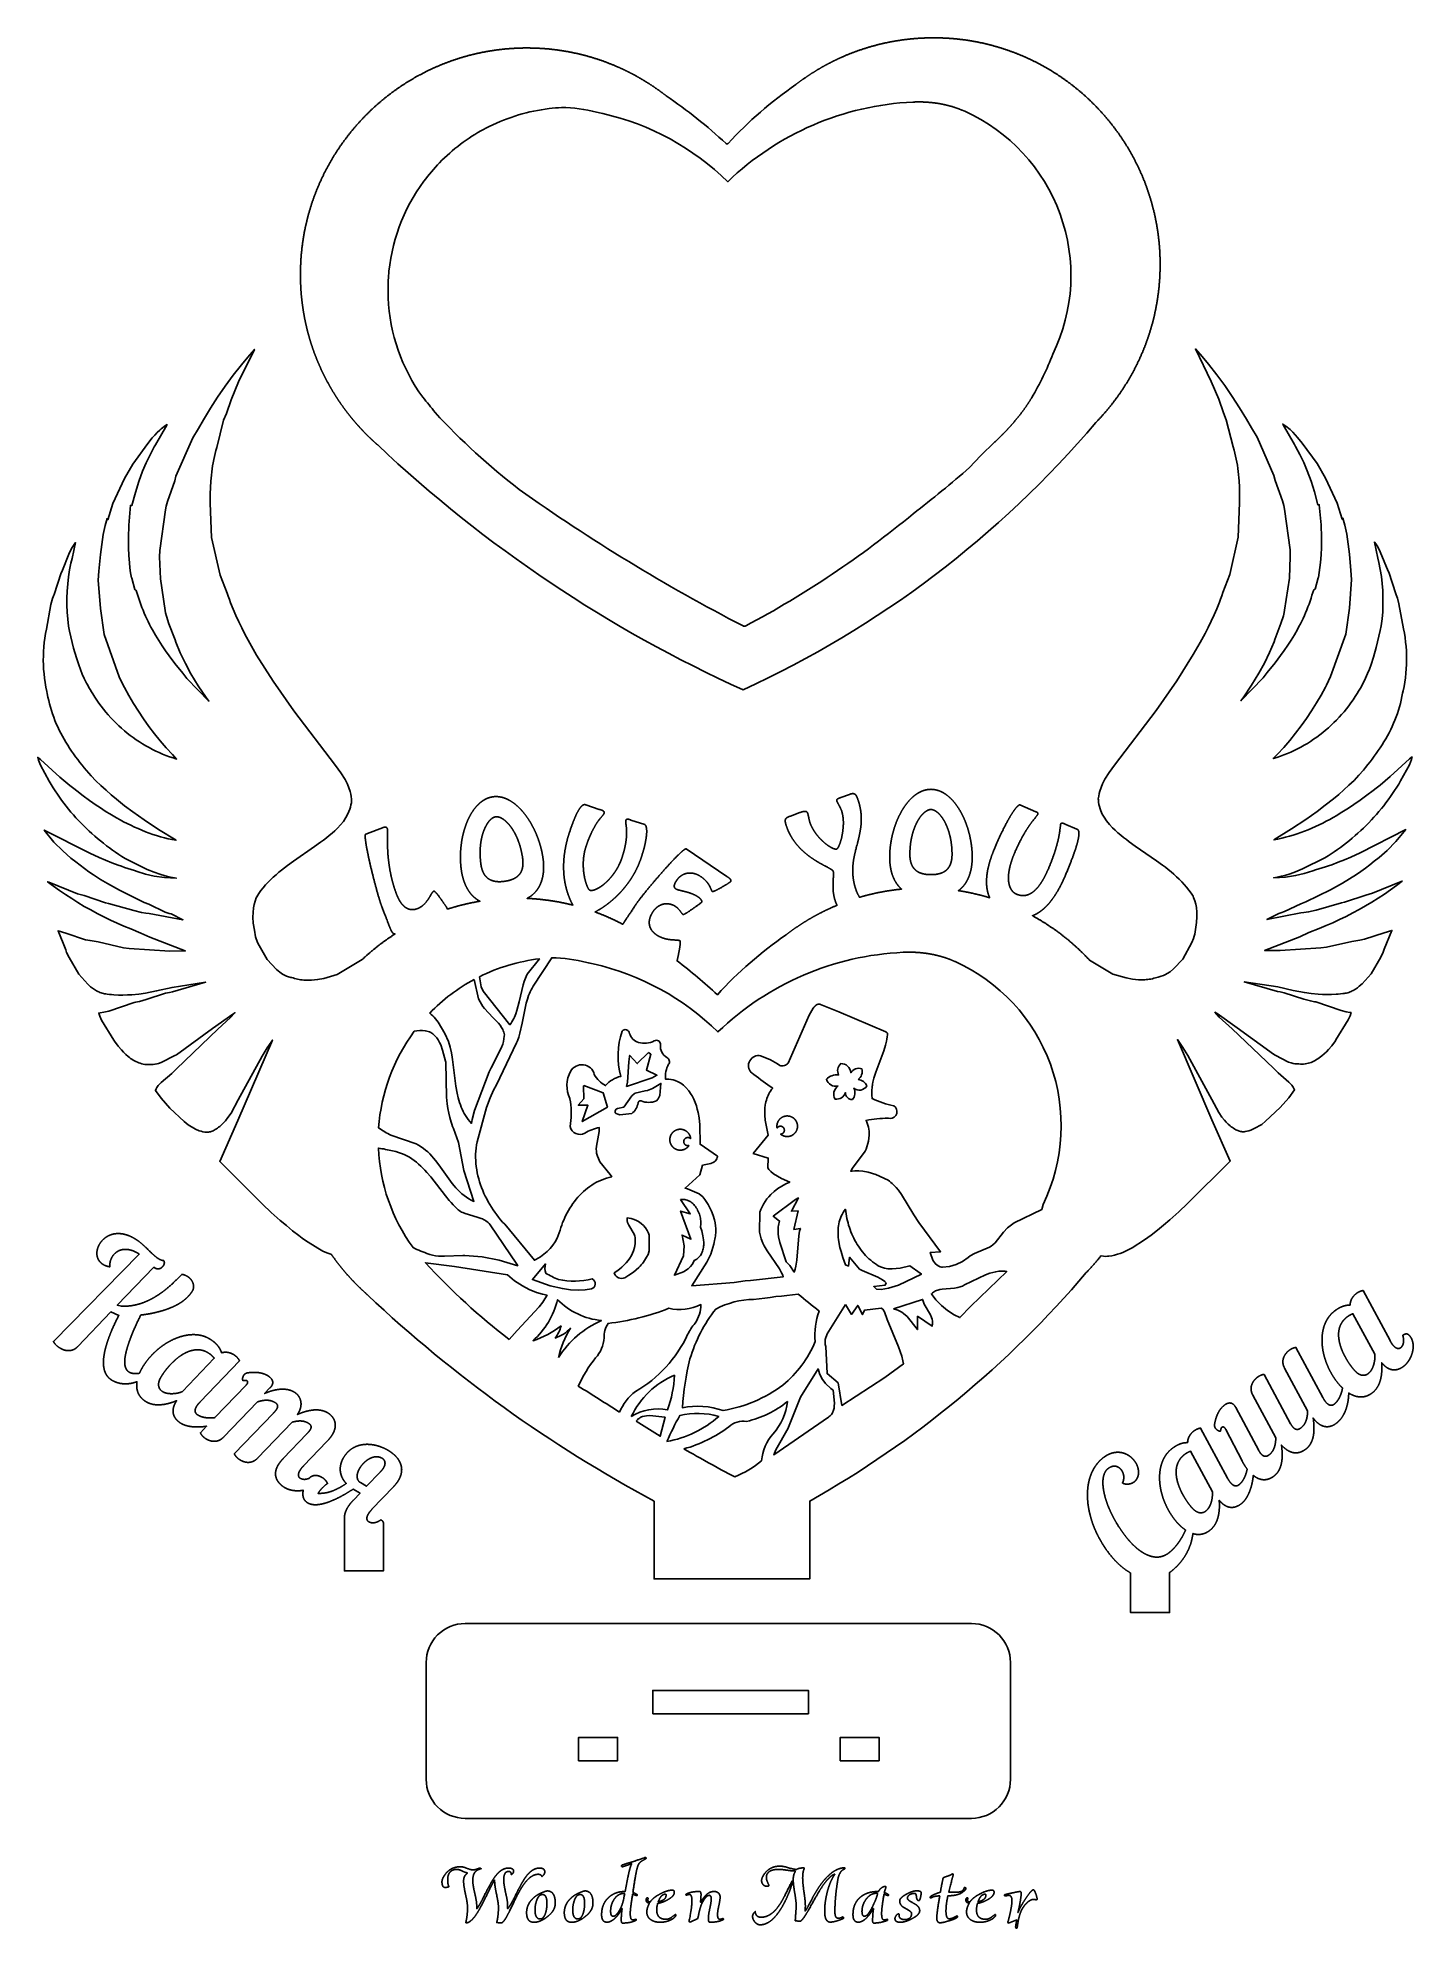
# Model space of a CAD drawing. Extents: x -388 to -35, y 578 to 1063.
import ezdxf

# ---------------------------------------------------------------- set-up
doc = ezdxf.new("R2010")
doc.units = 0
doc.layers.add('color#3f3f3fff', color=1, linetype='CONTINUOUS')
doc.layers.add('color#7d7d7dff', color=1, linetype='CONTINUOUS')

msp = doc.modelspace()

# ---------------------------------------------------------------- linework, layer by layer
at = {"layer": 'color#3f3f3fff'}
for points in [[(-230.17, 687.59, -0.066393), (-303.66, 740.42), (-303.74, 740.49), (-303.82, 740.56), (-303.9, 740.63), (-303.99, 740.71), (-304.07, 740.78), (-304.15, 740.85), (-304.23, 740.93), (-304.31, 741), (-304.39, 741.07), (-304.48, 741.15), (-304.56, 741.22), (-304.64, 741.3), (-304.72, 741.37), (-304.8, 741.45), (-304.88, 741.52), (-304.96, 741.6), (-305.04, 741.67), (-305.12, 741.75), (-305.2, 741.82), (-305.28, 741.9), (-305.36, 741.97), (-305.44, 742.05), (-305.52, 742.12), (-305.6, 742.2), (-305.68, 742.28), (-305.76, 742.35), (-305.84, 742.43), (-305.91, 742.5), (-305.99, 742.58), (-306.07, 742.66), (-306.15, 742.74), (-306.23, 742.81), (-306.31, 742.89), (-306.38, 742.97), (-306.46, 743.04), (-306.54, 743.12), (-306.62, 743.2), (-306.69, 743.28), (-306.77, 743.36), (-306.85, 743.44), (-306.93, 743.51), (-307, 743.59), (-307.08, 743.67), (-307.15, 743.75), (-307.23, 743.83), (-307.31, 743.91), (-307.38, 743.99), (-307.46, 744.07), (-307.53, 744.15), (-307.61, 744.23), (-307.69, 744.31), (-307.76, 744.39), (-307.84, 744.47), (-307.91, 744.55), (-307.99, 744.63), (-308.06, 744.71), (-308.13, 744.79), (-308.21, 744.87), (-308.28, 744.95), (-308.36, 745.03), (-308.43, 745.11), (-308.5, 745.19), (-308.58, 745.28), (-308.65, 745.36), (-308.73, 745.44), (-308.8, 745.52), (-308.87, 745.6), (-308.94, 745.69), (-309.02, 745.77), (-309.09, 745.85), (-309.16, 745.93), (-309.23, 746.02), (-309.31, 746.1), (-309.38, 746.18), (-309.45, 746.27), (-309.52, 746.35), (-309.59, 746.43), (-309.66, 746.52), (-309.73, 746.6), (-309.81, 746.69), (-309.88, 746.77), (-309.95, 746.85), (-310.02, 746.94), (-310.09, 747.02), (-310.16, 747.11), (-310.23, 747.19), (-310.3, 747.28), (-310.37, 747.36), (-310.44, 747.45), (-310.51, 747.53), (-310.58, 747.62), (-310.65, 747.7), (-310.71, 747.79), (-310.78, 747.88), (-310.85, 747.96), (-310.92, 748.05), (-310.99, 748.13), (-311.06, 748.22), (-311.12, 748.31), (-311.19, 748.39), (-311.26, 748.48), (-311.33, 748.57), (-311.39, 748.65), (-311.46, 748.74), (-311.53, 748.83), (-311.6, 748.92), (-311.66, 749), (-311.73, 749.09), (-311.8, 749.18), (-311.86, 749.27), (-311.93, 749.36), (-311.99, 749.44), (-312.06, 749.53), (-312.12, 749.62), (-312.19, 749.71), (-312.26, 749.8), (-312.32, 749.89), (-312.39, 749.98), (-312.45, 750.07), (-312.51, 750.15), (-312.58, 750.24), (-312.64, 750.33), (-312.71, 750.42), (-312.77, 750.51), (-312.84, 750.6), (-312.9, 750.69), (-312.96, 750.78), (-313.03, 750.87), (-313.47, 751.02), (-314.17, 751.29), (-315.2, 751.75), (-316.54, 752.45), (-319.72, 754.47), (-320.56, 755.08), (-321.38, 755.7), (-323, 756.98), (-324.6, 758.28), (-326.17, 759.62), (-328.47, 761.68), (-330.74, 763.8), (-341.71, 774.72), (-337.01, 785.29), (-328.17, 805.89), (-328.52, 805.39), (-329.55, 803.87), (-330.83, 801.8), (-336.94, 790.55), (-338.8, 787.18), (-339.59, 786.02), (-340.24, 785.2), (-340.7, 784.68), (-341.19, 784.2), (-341.71, 783.74), (-341.99, 783.53), (-342.27, 783.32), (-342.56, 783.13), (-342.86, 782.94), (-343.17, 782.77), (-343.4, 782.64), (-343.63, 782.53), (-343.86, 782.44), (-344.1, 782.37), (-344.34, 782.32), (-344.57, 782.28), (-344.81, 782.26), (-345.05, 782.25), (-345.29, 782.26), (-345.53, 782.28), (-346.01, 782.36), (-346.49, 782.48), (-346.97, 782.64), (-347.9, 783.04), (-349.83, 784.15), (-350.8, 784.96), (-354.49, 788.43), (-356.72, 790.96), (-358.23, 792.98), (-358.06, 793.37), (-357.85, 793.73), (-357.49, 794.23), (-356.76, 794.99), (-353.99, 797.33), (-352.81, 798.55), (-342.19, 808.67), (-338.9, 811.65), (-337.78, 812.93), (-338.32, 812.58), (-343.52, 808.89), (-352.81, 802.14), (-353.25, 801.94), (-356.7, 800.14), (-357.38, 799.9), (-357.84, 799.77), (-358.32, 799.69), (-358.8, 799.64), (-359.05, 799.64), (-359.31, 799.65), (-359.73, 799.62), (-360.14, 799.61), (-360.55, 799.63), (-360.95, 799.67), (-361.34, 799.73), (-361.73, 799.82), (-362.11, 799.93), (-362.48, 800.06), (-362.85, 800.21), (-363.21, 800.37), (-363.56, 800.56), (-363.9, 800.75), (-364.24, 800.97), (-364.57, 801.2), (-364.89, 801.44), (-365.21, 801.69), (-365.82, 802.23), (-366.41, 802.8), (-366.96, 803.4), (-367.75, 804.33), (-368.71, 805.6), (-368.86, 805.84), (-372.01, 810.97), (-372.48, 812.02), (-372.76, 812.84), (-372.43, 812.88), (-371.46, 813.04), (-370.18, 813.35), (-363.66, 815.56), (-363.31, 815.61), (-362.27, 815.81), (-360.59, 816.28), (-355.59, 817.9), (-354.56, 818.13), (-353.86, 818.24), (-345.32, 820.72), (-353.95, 819.43), (-357.91, 818.5), (-360.77, 817.97), (-362.5, 817.72), (-364.24, 817.55), (-365.4, 817.48), (-366.56, 817.45), (-367.72, 817.46), (-368.88, 817.52), (-369.46, 817.56), (-370.04, 817.62), (-370.62, 817.7), (-370.94, 817.73), (-371.26, 817.78), (-371.57, 817.85), (-371.87, 817.93), (-372.17, 818.02), (-372.46, 818.13), (-372.75, 818.25), (-373.03, 818.39), (-373.3, 818.53), (-373.83, 818.85), (-374.35, 819.21), (-374.84, 819.6), (-375.55, 820.24), (-377.91, 822.79), (-380.38, 827.05), (-381.01, 828.38), (-381.25, 829.08), (-383.2, 833.94), (-381.22, 833.32), (-376.14, 831.65), (-374.97, 831.44), (-372.89, 831.07), (-366.38, 829.59), (-364.98, 829.43), (-354.52, 828.74), (-350.53, 828.79), (-359.62, 832.29), (-361.92, 833.37), (-364.56, 834.41), (-366.31, 835.14), (-368.04, 835.9), (-369.76, 836.7), (-371.46, 837.53), (-373.14, 838.39), (-374.81, 839.29), (-376.46, 840.22), (-378.09, 841.19), (-379.69, 842.19), (-381.28, 843.23), (-382.84, 844.3), (-384.37, 845.41), (-385.88, 846.55), (-385.56, 846.44), (-378.2, 843.46), (-376.54, 842.96), (-371.02, 841.13), (-370.24, 840.97), (-363.74, 839.13), (-361.81, 838.68), (-360.64, 838.49), (-359.84, 838.4), (-351.14, 836.76), (-354.2, 838.27), (-354.71, 838.4), (-355.68, 838.74), (-359.87, 840.77), (-361.09, 841.23), (-367.43, 844.33), (-370.52, 846.04), (-372.33, 847.13), (-374.11, 848.28), (-375.28, 849.08), (-376.42, 849.91), (-377.54, 850.77), (-378.64, 851.66), (-379.91, 852.62), (-382.02, 854.44), (-384.25, 856.71), (-386.76, 859.8), (-375.04, 853.86), (-372.65, 852.76), (-371.05, 852.06), (-369.43, 851.4), (-367.79, 850.78), (-366.96, 850.49), (-366.13, 850.21), (-365.3, 849.95), (-364.46, 849.69), (-363.61, 849.45), (-362.89, 849.19), (-360.72, 848.5), (-358.5, 847.98), (-355.87, 847.6), (-352.83, 847.43), (-353.8, 847.59), (-354.76, 847.79), (-355.7, 848.03), (-357.11, 848.46), (-358.49, 848.95), (-360.31, 849.69), (-366.01, 852.52), (-366.83, 853.03), (-367.64, 853.55), (-368.44, 854.09), (-369.23, 854.65), (-370.02, 855.21), (-370.79, 855.79), (-371.55, 856.39), (-372.31, 856.99), (-373.05, 857.61), (-373.79, 858.24), (-374.51, 858.88), (-375.22, 859.53), (-375.92, 860.2), (-376.61, 860.87), (-377.29, 861.56), (-377.96, 862.26), (-378.61, 862.97), (-379.26, 863.69), (-379.89, 864.42), (-380.5, 865.17), (-381.11, 865.92), (-381.7, 866.69), (-382.28, 867.46), (-382.84, 868.24), (-383.39, 869.04), (-383.93, 869.84), (-384.45, 870.66), (-384.96, 871.48), (-385.45, 872.31), (-387.7, 876.44), (-388.22, 877.75), (-388.41, 878.44), (-387.74, 877.93), (-382.74, 873.41), (-380.19, 871.21), (-379.18, 870.46), (-378.37, 869.83), (-376.74, 868.6), (-375.09, 867.38), (-373.4, 866.2), (-372.55, 865.63), (-371.69, 865.06), (-370.82, 864.51), (-369.95, 863.97), (-369.06, 863.44), (-368.17, 862.92), (-367.28, 862.42), (-366.37, 861.93), (-365.46, 861.46), (-364.54, 861.01), (-363.61, 860.58), (-362.68, 860.16), (-361.74, 859.76), (-360.79, 859.38), (-359.83, 859.02), (-358.86, 858.69), (-357.89, 858.37), (-356.91, 858.08), (-355.92, 857.81), (-354.92, 857.57), (-353.92, 857.35), (-352.9, 857.16), (-357.42, 859.95), (-361.12, 862.4), (-364, 864.45), (-366.12, 866.04), (-368.2, 867.7), (-369.56, 868.84), (-370.89, 870), (-372.2, 871.2), (-373.48, 872.43), (-374.7, 873.73), (-375.88, 875.08), (-376.47, 875.77), (-377.04, 876.46), (-377.6, 877.16), (-378.15, 877.87), (-378.69, 878.6), (-379.22, 879.32), (-379.73, 880.06), (-380.23, 880.81), (-380.72, 881.56), (-381.19, 882.33), (-381.64, 883.1), (-382.08, 883.88), (-382.51, 884.67), (-382.91, 885.47), (-383.29, 886.28), (-383.66, 887.09), (-384.01, 887.92), (-384.33, 888.75), (-384.63, 889.59), (-384.91, 890.44), (-385.17, 891.3), (-385.41, 892.16), (-385.61, 893.04), (-385.8, 893.92), (-385.96, 894.81), (-386.09, 895.37), (-386.32, 896.5), (-386.52, 897.63), (-386.68, 898.76), (-386.81, 899.9), (-386.91, 901.05), (-386.97, 902.2), (-386.99, 903.34), (-386.98, 904.49), (-386.94, 905.64), (-386.86, 906.78), (-386.75, 907.93), (-386.6, 909.07), (-386.42, 910.2), (-386.21, 911.33), (-385.04, 917.72), (-384.61, 919.21), (-384.28, 920.08), (-384.2, 920.27), (-382.4, 925.84), (-382.27, 926.11), (-380.24, 931.04), (-379.57, 932.35), (-379.09, 933.1), (-378.74, 933.59), (-379.62, 929.49), (-379.89, 928.32), (-380.24, 926.54), (-380.52, 924.75), (-380.72, 922.95), (-380.86, 921.14), (-380.92, 919.33), (-380.91, 917.52), (-380.84, 915.7), (-380.7, 913.9), (-380.49, 912.1), (-380.24, 910.85), (-379.21, 906.48), (-378.51, 904.02), (-377.9, 902.2), (-377.46, 901), (-376.98, 899.82), (-376.46, 898.65), (-375.9, 897.51), (-375.6, 896.94), (-375.29, 896.38), (-374.97, 895.83), (-374.64, 895.28), (-374.3, 894.73), (-373.79, 893.92), (-373.26, 893.12), (-372.71, 892.33), (-372.14, 891.56), (-371.55, 890.8), (-370.94, 890.06), (-370.31, 889.33), (-369.67, 888.61), (-369, 887.92), (-368.32, 887.24), (-367.63, 886.57), (-366.92, 885.92), (-366.19, 885.3), (-365.44, 884.69), (-364.69, 884.09), (-363.91, 883.52), (-363.13, 882.97), (-362.33, 882.43), (-361.51, 881.92), (-360.69, 881.43), (-359.85, 880.96), (-359, 880.51), (-358.14, 880.08), (-357.27, 879.68), (-356.39, 879.3), (-355.5, 878.94), (-354.6, 878.61), (-353.69, 878.3), (-352.77, 878.02), (-353.86, 879.15), (-355.46, 880.9), (-356.99, 882.69), (-358.47, 884.53), (-359.9, 886.41), (-361.27, 888.33), (-362.59, 890.29), (-363.84, 892.29), (-365.04, 894.33), (-366.19, 896.39), (-366.42, 896.84), (-367.48, 899.11), (-371.39, 909.97), (-372.33, 916.64), (-372.87, 923.95), (-372.71, 926.28), (-372.35, 930.5), (-371.62, 935.62), (-371.11, 937.92), (-370.6, 939.73), (-370.46, 939.45), (-369.15, 943.6), (-366.17, 949.98), (-364.01, 953.7), (-360.18, 959.01), (-359.01, 960.46), (-358.39, 961.15), (-357.74, 961.82), (-357.07, 962.45), (-356.71, 962.75), (-356.35, 963.05), (-355.98, 963.33), (-355.6, 963.6), (-355.21, 963.86), (-355.29, 963.67), (-358.21, 958.62), (-358.5, 958.12), (-359.59, 956.1), (-360.59, 954.02), (-361.5, 951.91), (-362.5, 949.21), (-363.36, 946.47), (-364.23, 943.13), (-364.57, 943.15), (-365.02, 938.02), (-365.15, 934.79), (-365.13, 932.22), (-365.05, 930.28), (-364.9, 928.36), (-364.76, 927.08), (-364.58, 925.8), (-364.36, 924.53), (-364.3, 924.44), (-363.48, 921.5), (-363.42, 921.48), (-363.17, 921.31), (-362.69, 919.96), (-362.46, 919.19), (-362.21, 918.43), (-361.95, 917.68), (-361.67, 916.94), (-361.38, 916.2), (-361.07, 915.46), (-360.75, 914.73), (-360.42, 914.01), (-360.08, 913.29), (-359.72, 912.58), (-359.35, 911.88), (-358.97, 911.18), (-358.18, 909.79), (-357.35, 908.43), (-356.49, 907.09), (-355.59, 905.77), (-354.66, 904.47), (-353.21, 902.57), (-351.21, 900.09), (-350.18, 898.73), (-344.47, 892.88), (-345.18, 893.85), (-347.21, 896.83), (-349.08, 899.91), (-350.51, 902.55), (-351.82, 905.25), (-352.99, 908.01), (-353.15, 908.59), (-354.74, 912.73), (-355.4, 914.68), (-355.6, 915.55), (-355.69, 916.14), (-356.94, 924.28), (-357.13, 929.89), (-357.06, 931.58), (-355.65, 942), (-355.47, 942.92), (-355.14, 944.13), (-353.25, 949.42), (-352.94, 950.63), (-348.62, 960.48), (-347.14, 962.87), (-345.87, 965.11), (-344.09, 968.05), (-342.23, 970.93), (-340.28, 973.76), (-338.25, 976.53), (-336.13, 979.22), (-334.48, 981.2), (-332.79, 983.14), (-336.86, 974.8), (-338.74, 970.22), (-339.97, 966.72), (-340.7, 964.98), (-342.48, 957.98), (-342.7, 957.21), (-342.9, 956.43), (-343.08, 955.65), (-343.25, 954.86), (-343.4, 954.08), (-343.53, 953.29), (-343.65, 952.5), (-343.75, 951.7), (-343.84, 950.91), (-343.92, 950.11), (-343.98, 949.31), (-344.07, 947.71), (-344.12, 946.1), (-344.12, 943.69), (-343.77, 934.86), (-341.6, 925.24), (-339.82, 920.62), (-339.53, 919.78), (-339.23, 918.95), (-338.91, 918.13), (-338.26, 916.49), (-337.56, 914.87), (-336.82, 913.27), (-336.05, 911.68), (-335.24, 910.11), (-333.98, 907.78), (-332.22, 904.72), (-328.01, 897.97), (-322.69, 890.37), (-311.99, 876.33), (-310.6, 874.45), (-309.53, 872.74), (-308.93, 871.54), (-308.55, 870.62), (-308.23, 869.67), (-308.06, 869.02), (-307.93, 868.37), (-307.84, 867.7), (-307.85, 867.41), (-307.91, 866.82), (-308.01, 866.25), (-308.14, 865.68), (-308.31, 865.13), (-308.52, 864.58), (-308.88, 863.78), (-309.3, 863.01), (-309.95, 862.03), (-310.69, 861.12), (-311.49, 860.27), (-312.17, 859.63), (-312.87, 859), (-313.58, 858.39), (-314.31, 857.79), (-315.05, 857.21), (-315.8, 856.65), (-317.34, 855.54), (-322.79, 851.78), (-324.32, 850.68), (-325.07, 850.12), (-325.81, 849.54), (-326.54, 848.95), (-327.25, 848.34), (-327.94, 847.71), (-328.62, 847.07), (-329.28, 846.4), (-329.91, 845.71), (-330.52, 844.99), (-331.11, 844.25), (-331.67, 843.48), (-332.2, 842.68), (-332.31, 842.4), (-332.62, 841.55), (-332.85, 840.68), (-333.02, 839.8), (-333.15, 838.61), (-333.18, 837.4), (-333.08, 835.9), (-332.78, 834.13), (-332.72, 833.54), (-332.62, 832.97), (-332.49, 832.42), (-332.32, 831.87), (-331.89, 830.81), (-329.5, 826.54), (-327.14, 824.05), (-326.25, 823.32), (-325.55, 822.85), (-325.05, 822.58), (-324.54, 822.34), (-324.01, 822.14), (-323.74, 822.05), (-323.46, 821.98), (-323.17, 821.92), (-322.88, 821.87), (-322.49, 821.74), (-322.11, 821.63), (-321.72, 821.53), (-321.33, 821.45), (-320.93, 821.38), (-320.54, 821.33), (-320.15, 821.29), (-319.75, 821.26), (-318.96, 821.24), (-318.17, 821.27), (-317.38, 821.34), (-316.59, 821.44), (-315.01, 821.74), (-311.55, 822.69), (-305.1, 826.59), (-304.98, 826.7), (-304.86, 826.81), (-304.73, 826.93), (-304.61, 827.04), (-304.49, 827.15), (-304.36, 827.27), (-304.24, 827.38), (-304.12, 827.49), (-303.99, 827.6), (-303.87, 827.71), (-303.74, 827.82), (-303.61, 827.93), (-303.49, 828.04), (-303.36, 828.15), (-303.24, 828.26), (-303.11, 828.37), (-302.98, 828.48), (-302.85, 828.59), (-302.73, 828.69), (-302.6, 828.8), (-302.47, 828.91), (-302.34, 829.02), (-302.21, 829.12), (-302.08, 829.23), (-301.95, 829.33), (-301.82, 829.44), (-301.69, 829.54), (-301.56, 829.65), (-301.43, 829.75), (-301.3, 829.86), (-301.17, 829.96), (-301.04, 830.06), (-300.9, 830.17), (-300.77, 830.27), (-300.64, 830.37), (-300.51, 830.47), (-300.37, 830.57), (-300.24, 830.67), (-300.1, 830.77), (-299.97, 830.87), (-299.84, 830.97), (-299.7, 831.07), (-299.57, 831.17), (-299.43, 831.27), (-299.29, 831.37), (-299.16, 831.47), (-299.02, 831.56), (-298.89, 831.66), (-298.75, 831.76), (-298.61, 831.85), (-298.47, 831.95), (-298.34, 832.04), (-298.2, 832.14), (-298.06, 832.23), (-297.92, 832.33), (-297.78, 832.42), (-297.64, 832.51), (-297.5, 832.61), (-297.36, 832.7), (-297.22, 832.79), (-297.08, 832.88), (-296.94, 832.98), (-296.8, 833.07), (-296.66, 833.16), (-296.67, 833.16), (-296.68, 833.16), (-296.7, 833.16), (-296.71, 833.16), (-296.72, 833.16), (-296.73, 833.16), (-296.74, 833.16), (-296.75, 833.16), (-296.77, 833.16), (-296.78, 833.16), (-296.79, 833.16), (-296.8, 833.16), (-296.81, 833.16), (-296.82, 833.16), (-296.83, 833.16), (-296.84, 833.17), (-296.85, 833.17), (-296.87, 833.17), (-296.88, 833.17), (-296.89, 833.17), (-296.9, 833.18), (-296.91, 833.18), (-296.92, 833.18), (-296.93, 833.18), (-296.94, 833.19), (-296.95, 833.19), (-296.96, 833.19), (-296.97, 833.2), (-296.98, 833.2), (-296.99, 833.21), (-297, 833.21), (-297.01, 833.21), (-297.02, 833.22), (-297.03, 833.22), (-297.04, 833.23), (-297.05, 833.23), (-297.06, 833.24), (-297.07, 833.25), (-297.08, 833.25), (-297.09, 833.26), (-297.1, 833.26), (-297.11, 833.27), (-297.12, 833.28), (-297.13, 833.28), (-297.14, 833.29), (-297.15, 833.3), (-297.16, 833.3), (-297.17, 833.31), (-297.18, 833.32), (-297.19, 833.33), (-297.2, 833.33), (-297.21, 833.34), (-297.22, 833.35), (-297.23, 833.36), (-297.24, 833.37), (-297.25, 833.38), (-297.26, 833.38), (-297.26, 833.39), (-297.28, 833.41), (-297.3, 833.43), (-297.32, 833.45), (-297.34, 833.47), (-297.36, 833.5), (-297.38, 833.52), (-297.39, 833.54), (-297.41, 833.57), (-297.43, 833.59), (-297.45, 833.62), (-297.47, 833.65), (-297.49, 833.67), (-297.51, 833.7), (-297.52, 833.73), (-297.54, 833.76), (-297.56, 833.8), (-297.58, 833.83), (-297.6, 833.86), (-297.62, 833.89), (-297.64, 833.93), (-297.66, 833.96), (-297.67, 834), (-297.69, 834.04), (-297.71, 834.08), (-297.73, 834.12), (-297.75, 834.16), (-297.77, 834.2), (-297.79, 834.24), (-297.81, 834.28), (-297.83, 834.33), (-297.85, 834.37), (-297.87, 834.42), (-297.89, 834.46), (-297.91, 834.51), (-297.93, 834.56), (-297.95, 834.61), (-297.98, 834.66), (-298, 834.71), (-298.02, 834.76), (-298.04, 834.82), (-298.06, 834.87), (-298.11, 834.98), (-298.15, 835.1), (-298.2, 835.22), (-298.25, 835.35), (-298.3, 835.47), (-298.35, 835.61), (-298.4, 835.74), (-298.46, 835.88), (-298.51, 836.03), (-298.63, 836.33), (-298.75, 836.66), (-298.88, 837), (-298.94, 837.17), (-299.01, 837.35), (-299.08, 837.54), (-299.16, 837.73), (-299.23, 837.93), (-299.31, 838.13), (-299.39, 838.33), (-299.47, 838.54), (-299.55, 838.76), (-299.64, 838.98), (-299.73, 839.2), (-299.82, 839.44), (-299.92, 839.67), (-300.01, 839.91), (-300.03, 839.96), (-300.05, 840.01), (-300.07, 840.06), (-300.09, 840.11), (-300.12, 840.21), (-300.16, 840.32), (-300.2, 840.43), (-300.24, 840.54), (-300.28, 840.66), (-300.32, 840.78), (-300.36, 840.9), (-300.4, 841.03), (-300.44, 841.16), (-300.49, 841.3), (-300.53, 841.43), (-300.57, 841.57), (-300.62, 841.71), (-300.66, 841.86), (-300.71, 842.01), (-300.75, 842.16), (-300.8, 842.31), (-300.85, 842.46), (-300.89, 842.62), (-300.94, 842.78), (-300.99, 842.94), (-301.04, 843.11), (-301.08, 843.28), (-301.13, 843.45), (-301.18, 843.62), (-301.23, 843.79), (-301.28, 843.96), (-301.33, 844.14), (-301.38, 844.32), (-301.43, 844.5), (-301.48, 844.68), (-301.53, 844.86), (-301.58, 845.05), (-301.63, 845.23), (-301.68, 845.42), (-301.73, 845.61), (-301.78, 845.8), (-301.83, 845.99), (-301.88, 846.18), (-301.93, 846.37), (-301.98, 846.56), (-302.03, 846.76), (-302.08, 846.95), (-302.14, 847.15), (-302.19, 847.34), (-302.24, 847.54), (-302.29, 847.74), (-302.34, 847.93), (-302.39, 848.13), (-302.43, 848.33), (-302.48, 848.53), (-302.53, 848.72), (-302.58, 848.92), (-302.63, 849.12), (-302.68, 849.32), (-302.73, 849.52), (-302.77, 849.71), (-302.82, 849.91), (-302.87, 850.11), (-302.91, 850.3), (-302.96, 850.5), (-303.01, 850.7), (-303.05, 850.89), (-303.1, 851.08), (-303.14, 851.28), (-303.18, 851.47), (-303.23, 851.66), (-303.27, 851.85), (-303.31, 852.04), (-303.35, 852.23), (-303.4, 852.41), (-303.44, 852.6), (-303.48, 852.78), (-303.52, 852.97), (-303.55, 853.15), (-303.59, 853.33), (-303.63, 853.5), (-303.67, 853.68), (-303.7, 853.85), (-303.74, 854.03), (-303.77, 854.2), (-303.8, 854.37), (-303.84, 854.53), (-303.87, 854.7), (-303.9, 854.86), (-303.93, 855.02), (-303.96, 855.17), (-303.99, 855.33), (-304.01, 855.48), (-304.04, 855.63), (-304.07, 855.78), (-304.09, 855.92), (-304.11, 856.06), (-304.14, 856.2), (-304.16, 856.34), (-304.18, 856.47), (-304.19, 856.54), (-304.2, 856.6), (-304.21, 856.67), (-304.22, 856.73), (-304.23, 856.79), (-304.23, 856.85), (-304.24, 856.91), (-304.25, 856.97), (-304.26, 857.03), (-304.27, 857.09), (-304.27, 857.15), (-304.28, 857.2), (-304.29, 857.26), (-304.29, 857.31), (-304.3, 857.37), (-304.3, 857.42), (-304.31, 857.47), (-304.31, 857.52), (-304.32, 857.57), (-304.32, 857.62), (-304.33, 857.67), (-304.33, 857.71), (-304.33, 857.76), (-304.34, 857.81), (-304.34, 857.85), (-304.34, 857.89), (-304.34, 857.94), (-304.35, 857.98), (-304.35, 858.02), (-304.35, 858.06), (-304.35, 858.09), (-304.35, 858.13), (-304.35, 858.17), (-304.35, 858.2), (-304.35, 858.24), (-304.35, 858.27), (-304.35, 858.3), (-304.34, 858.33), (-304.34, 858.36), (-304.34, 858.39), (-304.34, 858.42), (-304.33, 858.44), (-304.33, 858.47), (-304.33, 858.49), (-304.32, 858.52), (-304.32, 858.53), (-304.32, 858.54), (-304.32, 858.55), (-304.31, 858.56), (-304.31, 858.57), (-304.31, 858.58), (-304.31, 858.59), (-304.3, 858.6), (-304.3, 858.6), (-304.3, 858.61), (-304.29, 858.62), (-304.29, 858.63), (-304.29, 858.64), (-304.28, 858.64), (-304.28, 858.65), (-304.28, 858.66), (-304.27, 858.66), (-304.27, 858.67), (-304.26, 858.67), (-304.26, 858.68), (-304.26, 858.68), (-304.25, 858.69), (-304.25, 858.69), (-304.24, 858.7), (-304.24, 858.7), (-304.23, 858.7), (-304.23, 858.71), (-304.22, 858.71), (-304.22, 858.71), (-304.21, 858.71), (-299.45, 860.51), (-299.43, 860.51), (-299.41, 860.52), (-299.39, 860.53), (-299.38, 860.53), (-299.37, 860.53), (-299.35, 860.54), (-299.34, 860.54), (-299.33, 860.54), (-299.32, 860.55), (-299.31, 860.55), (-299.29, 860.55), (-299.28, 860.55), (-299.27, 860.56), (-299.25, 860.56), (-299.24, 860.56), (-299.23, 860.56), (-299.21, 860.56), (-299.2, 860.56), (-299.19, 860.56), (-299.17, 860.56), (-299.16, 860.56), (-299.15, 860.56), (-299.13, 860.56), (-299.12, 860.56), (-299.11, 860.56), (-299.09, 860.55), (-299.08, 860.55), (-299.07, 860.55), (-299.05, 860.55), (-299.04, 860.54), (-299.02, 860.54), (-299.01, 860.53), (-299, 860.53), (-298.98, 860.52), (-298.97, 860.52), (-298.96, 860.51), (-298.94, 860.5), (-298.93, 860.49), (-298.92, 860.48), (-298.9, 860.48), (-298.89, 860.47), (-298.88, 860.46), (-298.86, 860.44), (-298.85, 860.43), (-298.84, 860.42), (-298.82, 860.41), (-298.81, 860.39), (-298.8, 860.38), (-298.79, 860.36), (-298.78, 860.35), (-298.76, 860.33), (-298.75, 860.31), (-298.74, 860.3), (-298.73, 860.28), (-298.72, 860.26), (-298.71, 860.24), (-298.7, 860.22), (-298.69, 860.19), (-298.68, 860.17), (-298.67, 860.15), (-298.66, 860.12), (-298.65, 860.11), (-298.65, 860.1), (-298.65, 860.1), (-298.65, 860.09), (-298.64, 860.07), (-298.64, 860.06), (-298.64, 860.05), (-298.64, 860.04), (-298.64, 860.03), (-298.63, 860.01), (-298.63, 860), (-298.63, 859.98), (-298.63, 859.97), (-298.63, 859.95), (-298.62, 859.92), (-298.62, 859.88), (-298.62, 859.84), (-298.62, 859.8), (-298.62, 859.75), (-298.62, 859.71), (-298.61, 859.66), (-298.61, 859.61), (-298.61, 859.55), (-298.61, 859.5), (-298.61, 859.44), (-298.61, 859.38), (-298.61, 859.32), (-298.62, 859.19), (-298.62, 859.05), (-298.62, 858.9), (-298.62, 858.74), (-298.63, 858.4), (-298.63, 858.22), (-298.63, 858.03), (-298.64, 857.83), (-298.64, 857.73), (-298.64, 857.63), (-298.64, 857.52), (-298.64, 857.41), (-298.64, 857.31), (-298.64, 857.2), (-298.64, 857.08), (-298.64, 856.97), (-298.64, 856.85), (-298.64, 856.74), (-298.64, 856.62), (-298.64, 856.5), (-298.63, 856.37), (-298.63, 856.25), (-298.63, 856.12), (-298.63, 856), (-298.62, 855.87), (-298.62, 855.74), (-298.62, 855.6), (-298.61, 855.47), (-298.61, 855.33), (-298.6, 855.2), (-298.6, 855.06), (-298.59, 854.92), (-298.58, 854.78), (-298.58, 854.64), (-298.57, 854.49), (-298.56, 854.35), (-298.55, 854.2), (-298.54, 854.05), (-298.53, 853.9), (-298.52, 853.75), (-298.51, 853.6), (-298.5, 853.45), (-298.49, 853.29), (-298.47, 853.14), (-298.46, 852.98), (-298.45, 852.82), (-298.44, 852.75), (-298.43, 852.67), (-298.42, 852.59), (-298.42, 852.51), (-298.41, 852.42), (-298.4, 852.34), (-298.39, 852.26), (-298.38, 852.18), (-298.37, 852.1), (-298.36, 852.02), (-298.35, 851.94), (-298.34, 851.85), (-298.33, 851.77), (-298.32, 851.69), (-298.31, 851.6), (-298.3, 851.52), (-298.29, 851.44), (-298.28, 851.35), (-298.27, 851.27), (-298.26, 851.18), (-298.25, 851.1), (-298.24, 851.01), (-298.23, 850.93), (-298.21, 850.84), (-298.2, 850.76), (-298.19, 850.67), (-298.18, 850.59), (-298.16, 850.5), (-298.15, 850.41), (-298.14, 850.33), (-298.12, 850.24), (-298.11, 850.15), (-298.09, 850.06), (-298.08, 849.98), (-298.06, 849.89), (-298.05, 849.8), (-298.03, 849.71), (-298.02, 849.62), (-298, 849.54), (-297.99, 849.45), (-297.97, 849.36), (-297.95, 849.27), (-297.94, 849.18), (-297.92, 849.09), (-297.9, 849), (-297.89, 848.91), (-297.87, 848.82), (-297.85, 848.73), (-297.83, 848.64), (-297.81, 848.55), (-297.79, 848.46), (-297.78, 848.36), (-297.76, 848.27), (-297.74, 848.18), (-297.72, 848.09), (-297.7, 848), (-297.68, 847.91), (-297.65, 847.81), (-297.63, 847.72), (-297.61, 847.63), (-297.59, 847.54), (-297.57, 847.44), (-297.55, 847.35), (-297.52, 847.26), (-297.5, 847.16), (-297.48, 847.07), (-297.45, 846.98), (-297.43, 846.88), (-297.41, 846.79), (-297.38, 846.7), (-297.36, 846.6), (-297.33, 846.51), (-297.31, 846.41), (-297.28, 846.32), (-297.25, 846.23), (-297.23, 846.13), (-297.2, 846.04), (-297.17, 845.94), (-297.15, 845.85), (-297.12, 845.75), (-297.09, 845.66), (-297.06, 845.56), (-297.03, 845.47), (-297, 845.37), (-296.98, 845.27), (-296.95, 845.18), (-296.92, 845.08), (-296.89, 844.99), (-296.85, 844.89), (-296.82, 844.8), (-296.79, 844.7), (-296.76, 844.6), (-296.73, 844.51), (-296.7, 844.41), (-296.66, 844.31), (-296.63, 844.22), (-296.6, 844.12), (-296.56, 844.03), (-296.53, 843.93), (-296.49, 843.83), (-296.46, 843.74), (-296.42, 843.64), (-296.39, 843.54), (-296.35, 843.44), (-296.33, 843.4), (-296.31, 843.35), (-296.29, 843.3), (-296.28, 843.25), (-296.26, 843.21), (-296.24, 843.16), (-296.22, 843.11), (-296.2, 843.07), (-296.18, 843.02), (-296.16, 842.98), (-296.15, 842.93), (-296.13, 842.89), (-296.11, 842.84), (-296.09, 842.8), (-296.07, 842.76), (-296.05, 842.71), (-296.03, 842.67), (-296.01, 842.63), (-295.99, 842.59), (-295.97, 842.54), (-295.95, 842.5), (-295.94, 842.46), (-295.92, 842.42), (-295.9, 842.38), (-295.88, 842.34), (-295.86, 842.3), (-295.84, 842.26), (-295.82, 842.22), (-295.8, 842.18), (-295.78, 842.14), (-295.76, 842.11), (-295.74, 842.07), (-295.72, 842.03), (-295.7, 841.99), (-295.68, 841.96), (-295.66, 841.92), (-295.64, 841.88), (-295.62, 841.85), (-295.6, 841.81), (-295.58, 841.78), (-295.56, 841.74), (-295.54, 841.71), (-295.52, 841.67), (-295.5, 841.64), (-295.48, 841.6), (-295.46, 841.57), (-295.44, 841.54), (-295.42, 841.5), (-295.4, 841.47), (-295.38, 841.44), (-295.36, 841.41), (-295.34, 841.37), (-295.31, 841.34), (-295.29, 841.31), (-295.27, 841.28), (-295.25, 841.25), (-295.23, 841.22), (-295.21, 841.19), (-295.19, 841.16), (-295.17, 841.13), (-295.15, 841.1), (-295.13, 841.07), (-295.11, 841.04), (-295.09, 841.02), (-295.06, 840.99), (-295.04, 840.96), (-295.02, 840.93), (-295, 840.9), (-294.98, 840.88), (-294.96, 840.85), (-294.94, 840.83), (-294.92, 840.8), (-294.9, 840.77), (-294.87, 840.75), (-294.85, 840.72), (-294.83, 840.7), (-294.81, 840.67), (-294.79, 840.65), (-294.77, 840.62), (-294.75, 840.6), (-294.72, 840.58), (-294.7, 840.55), (-294.68, 840.53), (-294.66, 840.51), (-294.64, 840.48), (-294.62, 840.46), (-294.6, 840.44), (-294.57, 840.42), (-294.55, 840.4), (-294.53, 840.38), (-294.51, 840.35), (-294.49, 840.33), (-294.47, 840.31), (-294.44, 840.29), (-294.42, 840.27), (-294.4, 840.25), (-294.38, 840.23), (-294.36, 840.21), (-294.33, 840.2), (-294.31, 840.18), (-294.29, 840.16), (-294.27, 840.14), (-294.25, 840.12), (-294.23, 840.1), (-294.2, 840.09), (-294.18, 840.07), (-294.16, 840.05), (-294.14, 840.04), (-294.12, 840.02), (-294.09, 840), (-294.07, 839.99), (-294.05, 839.97), (-294.03, 839.96), (-294.01, 839.94), (-293.98, 839.92), (-293.96, 839.91), (-293.94, 839.9), (-293.92, 839.88), (-293.9, 839.87), (-293.87, 839.85), (-293.85, 839.84), (-293.83, 839.83), (-293.81, 839.81), (-293.79, 839.8), (-293.76, 839.79), (-293.74, 839.77), (-293.72, 839.76), (-293.7, 839.75), (-293.68, 839.74), (-293.65, 839.72), (-293.63, 839.71), (-293.61, 839.7), (-293.59, 839.69), (-293.56, 839.68), (-293.54, 839.67), (-293.52, 839.66), (-293.5, 839.65), (-293.48, 839.64), (-293.45, 839.63), (-293.43, 839.62), (-293.41, 839.61), (-293.39, 839.6), (-293.37, 839.59), (-293.34, 839.58), (-293.32, 839.57), (-293.3, 839.56), (-293.28, 839.56), (-293.26, 839.55), (-293.23, 839.54), (-293.21, 839.53), (-293.19, 839.52), (-293.17, 839.52), (-293.14, 839.51), (-293.12, 839.5), (-293.1, 839.5), (-293.08, 839.49), (-293.06, 839.48), (-293.03, 839.48), (-293.01, 839.47), (-292.99, 839.47), (-292.97, 839.46), (-292.95, 839.46), (-292.92, 839.45), (-292.9, 839.44), (-292.88, 839.44), (-292.86, 839.44), (-292.84, 839.43), (-292.81, 839.43), (-292.79, 839.42), (-292.77, 839.42), (-292.75, 839.41), (-292.73, 839.41), (-292.71, 839.41), (-292.68, 839.4), (-292.66, 839.4), (-292.64, 839.4), (-292.62, 839.4), (-292.6, 839.39), (-292.57, 839.39), (-292.55, 839.39), (-292.53, 839.39), (-292.51, 839.38), (-292.49, 839.38), (-292.47, 839.38), (-292.44, 839.38), (-292.42, 839.38), (-292.4, 839.38), (-292.38, 839.38), (-292.36, 839.37), (-292.34, 839.37), (-292.31, 839.37), (-292.29, 839.37), (-292.27, 839.37), (-292.25, 839.37), (-292.21, 839.37), (-292.16, 839.37), (-292.12, 839.38), (-292.08, 839.38), (-292.04, 839.38), (-291.99, 839.38), (-291.95, 839.39), (-291.91, 839.39), (-291.87, 839.4), (-291.82, 839.4), (-291.78, 839.41), (-291.74, 839.41), (-291.7, 839.42), (-291.66, 839.43), (-291.62, 839.43), (-291.58, 839.44), (-291.53, 839.45), (-291.49, 839.46), (-291.45, 839.47), (-291.41, 839.48), (-291.37, 839.49), (-291.33, 839.5), (-291.29, 839.51), (-291.25, 839.53), (-291.21, 839.54), (-291.17, 839.55), (-291.13, 839.56), (-291.09, 839.58), (-291.05, 839.59), (-291.02, 839.6), (-290.98, 839.62), (-290.94, 839.63), (-290.91, 839.64), (-290.88, 839.66), (-290.85, 839.67), (-290.82, 839.68), (-290.79, 839.69), (-290.75, 839.71), (-290.72, 839.72), (-290.69, 839.74), (-290.66, 839.75), (-290.63, 839.76), (-290.6, 839.78), (-290.57, 839.79), (-290.54, 839.81), (-290.51, 839.82), (-290.48, 839.84), (-290.45, 839.85), (-290.42, 839.87), (-290.4, 839.88), (-290.37, 839.9), (-290.34, 839.91), (-290.31, 839.93), (-290.28, 839.95), (-290.25, 839.96), (-290.23, 839.98), (-290.2, 839.99), (-290.17, 840.01), (-290.14, 840.03), (-290.12, 840.05), (-290.09, 840.06), (-290.06, 840.08), (-290.03, 840.1), (-290.01, 840.11), (-289.98, 840.13), (-289.95, 840.15), (-289.93, 840.17), (-289.9, 840.19), (-289.88, 840.2), (-289.85, 840.22), (-289.83, 840.24), (-289.8, 840.26), (-289.78, 840.28), (-289.75, 840.3), (-289.73, 840.32), (-289.7, 840.34), (-289.68, 840.36), (-289.65, 840.37), (-289.63, 840.39), (-289.6, 840.41), (-289.58, 840.43), (-289.56, 840.45), (-289.53, 840.47), (-289.51, 840.49), (-289.48, 840.51), (-289.46, 840.53), (-289.44, 840.55), (-289.42, 840.57), (-289.39, 840.59), (-289.37, 840.61), (-289.35, 840.64), (-289.33, 840.66), (-289.3, 840.68), (-289.28, 840.7), (-289.26, 840.72), (-289.24, 840.74), (-289.22, 840.76), (-289.19, 840.78), (-289.17, 840.8), (-289.13, 840.85), (-289.09, 840.89), (-289.05, 840.93), (-289.01, 840.98), (-288.97, 841.02), (-288.93, 841.06), (-288.89, 841.11), (-288.85, 841.15), (-288.81, 841.2), (-288.77, 841.24), (-288.73, 841.29), (-288.7, 841.33), (-288.66, 841.38), (-288.63, 841.42), (-288.59, 841.47), (-288.56, 841.51), (-288.52, 841.56), (-288.49, 841.6), (-288.45, 841.65), (-288.42, 841.7), (-288.39, 841.74), (-288.36, 841.79), (-288.32, 841.83), (-288.29, 841.88), (-288.26, 841.92), (-288.23, 841.97), (-288.2, 842.01), (-288.17, 842.06), (-288.14, 842.1), (-288.11, 842.15), (-288.08, 842.19), (-288.05, 842.24), (-288.03, 842.28), (-288, 842.33), (-287.97, 842.37), (-287.94, 842.42), (-287.92, 842.46), (-287.89, 842.5), (-287.84, 842.59), (-287.79, 842.67), (-287.74, 842.76), (-287.69, 842.84), (-287.6, 843), (-287.51, 843.16), (-287.47, 843.23), (-287.42, 843.3), (-287.38, 843.37), (-287.34, 843.44), (-287.32, 843.47), (-287.3, 843.5), (-287.28, 843.54), (-287.26, 843.57), (-287.24, 843.6), (-287.22, 843.63), (-287.2, 843.66), (-287.18, 843.68), (-287.16, 843.71), (-287.15, 843.74), (-287.13, 843.76), (-287.11, 843.79), (-287.09, 843.81), (-287.07, 843.84), (-287.05, 843.86), (-287.04, 843.88), (-287.02, 843.9), (-287, 843.92), (-286.98, 843.94), (-286.96, 843.96), (-286.95, 843.98), (-286.94, 843.99), (-286.93, 844), (-286.92, 844.01), (-286.91, 844.01), (-286.9, 844.02), (-286.89, 844.03), (-286.88, 844.04), (-286.87, 844.04), (-286.87, 844.05), (-286.86, 844.06), (-286.85, 844.06), (-286.84, 844.07), (-286.83, 844.07), (-286.82, 844.08), (-286.81, 844.09), (-286.8, 844.09), (-286.8, 844.09), (-286.79, 844.1), (-286.78, 844.1), (-286.77, 844.11), (-286.76, 844.11), (-286.75, 844.11), (-286.75, 844.12), (-286.74, 844.12), (-286.74, 844.12), (-286.73, 844.12), (-286.72, 844.12), (-286.72, 844.12), (-286.71, 844.12), (-286.7, 844.12), (-286.7, 844.12), (-286.69, 844.12), (-286.68, 844.12), (-286.68, 844.12), (-286.67, 844.11), (-286.66, 844.11), (-286.66, 844.11), (-286.65, 844.11), (-286.64, 844.1), (-286.63, 844.1), (-286.62, 844.1), (-286.62, 844.09), (-286.61, 844.09), (-286.6, 844.08), (-286.59, 844.08), (-286.58, 844.07), (-286.57, 844.07), (-286.56, 844.06), (-286.55, 844.06), (-286.55, 844.05), (-286.53, 844.04), (-286.51, 844.03), (-286.49, 844.01), (-286.47, 843.99), (-286.45, 843.98), (-286.42, 843.96), (-286.4, 843.94), (-286.38, 843.92), (-286.36, 843.9), (-286.34, 843.88), (-286.31, 843.86), (-286.29, 843.83), (-286.26, 843.81), (-286.24, 843.78), (-286.21, 843.76), (-286.19, 843.73), (-286.16, 843.7), (-286.14, 843.67), (-286.11, 843.64), (-286.08, 843.61), (-286.05, 843.58), (-286.03, 843.55), (-286, 843.52), (-285.97, 843.49), (-285.94, 843.45), (-285.91, 843.42), (-285.88, 843.38), (-285.85, 843.35), (-285.82, 843.31), (-285.79, 843.27), (-285.76, 843.24), (-285.73, 843.2), (-285.7, 843.16), (-285.67, 843.12), (-285.64, 843.08), (-285.61, 843.04), (-285.54, 842.96), (-285.48, 842.87), (-285.42, 842.79), (-285.35, 842.7), (-285.28, 842.61), (-285.22, 842.52), (-285.15, 842.43), (-285.08, 842.33), (-285.01, 842.24), (-284.95, 842.14), (-284.88, 842.05), (-284.81, 841.95), (-284.74, 841.85), (-284.67, 841.76), (-284.61, 841.66), (-284.54, 841.56), (-284.47, 841.46), (-284.4, 841.36), (-284.34, 841.26), (-284.27, 841.17), (-284.21, 841.07), (-284.14, 840.97), (-284.08, 840.87), (-284.01, 840.78), (-283.95, 840.68), (-283.89, 840.59), (-283.83, 840.5), (-283.77, 840.4), (-283.71, 840.31), (-283.65, 840.23), (-283.59, 840.14), (-283.54, 840.05), (-283.48, 839.97), (-283.38, 839.81), (-283.28, 839.66), (-283.19, 839.51), (-283.07, 839.55), (-282.94, 839.59), (-282.81, 839.63), (-282.69, 839.67), (-282.56, 839.71), (-282.43, 839.75), (-282.31, 839.79), (-282.18, 839.83), (-282.05, 839.87), (-281.92, 839.91), (-281.8, 839.94), (-281.67, 839.98), (-281.54, 840.02), (-281.41, 840.06), (-281.28, 840.09), (-281.16, 840.13), (-281.03, 840.17), (-280.9, 840.2), (-280.77, 840.24), (-280.64, 840.27), (-280.51, 840.31), (-280.38, 840.34), (-280.26, 840.38), (-280.13, 840.41), (-280, 840.44), (-279.87, 840.48), (-279.74, 840.51), (-279.61, 840.54), (-279.48, 840.58), (-279.35, 840.61), (-279.22, 840.64), (-279.09, 840.67), (-278.96, 840.7), (-278.83, 840.73), (-278.7, 840.76), (-278.57, 840.8), (-278.44, 840.83), (-278.31, 840.86), (-278.18, 840.88), (-278.04, 840.91), (-277.91, 840.94), (-277.78, 840.97), (-277.65, 841), (-277.52, 841.03), (-277.39, 841.06), (-277.26, 841.08), (-277.12, 841.11), (-276.99, 841.14), (-276.86, 841.17), (-276.73, 841.19), (-276.6, 841.22), (-276.46, 841.24), (-276.33, 841.27), (-276.2, 841.29), (-276.07, 841.32), (-275.94, 841.34), (-275.8, 841.37), (-275.67, 841.39), (-275.54, 841.42), (-275.4, 841.44), (-275.27, 841.46), (-275.14, 841.48), (-275, 841.51), (-274.87, 841.53), (-274.9, 841.55), (-274.94, 841.56), (-274.97, 841.58), (-275, 841.6), (-275.03, 841.61), (-275.07, 841.63), (-275.1, 841.65), (-275.13, 841.67), (-275.16, 841.69), (-275.19, 841.7), (-275.23, 841.72), (-275.26, 841.74), (-275.29, 841.76), (-275.32, 841.78), (-275.35, 841.8), (-275.38, 841.82), (-275.41, 841.84), (-275.44, 841.86), (-275.47, 841.88), (-275.51, 841.89), (-275.54, 841.91), (-275.57, 841.93), (-275.6, 841.95), (-275.63, 841.97), (-275.66, 842), (-275.69, 842.02), (-275.72, 842.04), (-275.75, 842.06), (-275.78, 842.08), (-275.81, 842.1), (-275.83, 842.12), (-275.86, 842.14), (-275.89, 842.16), (-275.92, 842.18), (-275.95, 842.21), (-275.98, 842.23), (-276.01, 842.25), (-276.04, 842.27), (-276.07, 842.3), (-276.09, 842.32), (-276.12, 842.34), (-276.15, 842.36), (-276.18, 842.39), (-276.21, 842.41), (-276.23, 842.43), (-276.26, 842.45), (-276.29, 842.48), (-276.32, 842.5), (-276.34, 842.53), (-276.37, 842.55), (-276.4, 842.57), (-276.43, 842.6), (-276.45, 842.62), (-276.48, 842.65), (-276.51, 842.67), (-276.53, 842.69), (-276.56, 842.72), (-276.58, 842.74), (-276.61, 842.77), (-276.64, 842.79), (-276.66, 842.82), (-276.69, 842.84), (-276.71, 842.87), (-276.74, 842.9), (-276.77, 842.92), (-276.79, 842.95), (-276.82, 842.97), (-276.84, 843), (-276.87, 843.03), (-276.89, 843.05), (-276.92, 843.08), (-276.94, 843.1), (-276.97, 843.13), (-276.99, 843.16), (-277.01, 843.19), (-277.04, 843.21), (-277.06, 843.24), (-277.09, 843.27), (-277.11, 843.29), (-277.13, 843.32), (-277.16, 843.35), (-277.18, 843.38), (-277.21, 843.4), (-277.23, 843.43), (-277.25, 843.46), (-277.28, 843.49), (-277.3, 843.52), (-277.32, 843.55), (-277.34, 843.57), (-277.37, 843.6), (-277.39, 843.63), (-277.41, 843.66), (-277.43, 843.69), (-277.46, 843.72), (-277.48, 843.75), (-277.5, 843.78), (-277.52, 843.81), (-277.55, 843.84), (-277.57, 843.87), (-277.59, 843.9), (-277.61, 843.93), (-277.63, 843.96), (-277.65, 843.99), (-277.67, 844.02), (-277.7, 844.05), (-277.72, 844.08), (-277.74, 844.11), (-277.76, 844.14), (-277.8, 844.2), (-277.84, 844.26), (-277.88, 844.33), (-277.92, 844.39), (-277.96, 844.45), (-278, 844.52), (-278.04, 844.58), (-278.08, 844.64), (-278.11, 844.71), (-278.15, 844.77), (-278.19, 844.84), (-278.22, 844.91), (-278.26, 844.97), (-278.3, 845.04), (-278.33, 845.11), (-278.37, 845.18), (-278.4, 845.24), (-278.44, 845.31), (-278.47, 845.38), (-278.5, 845.45), (-278.53, 845.52), (-278.57, 845.59), (-278.6, 845.66), (-278.63, 845.73), (-278.66, 845.8), (-278.69, 845.87), (-278.72, 845.95), (-278.75, 846.02), (-278.78, 846.09), (-278.81, 846.16), (-278.84, 846.24), (-278.87, 846.31), (-278.9, 846.38), (-278.92, 846.46), (-278.95, 846.53), (-278.98, 846.61), (-279, 846.68), (-279.03, 846.76), (-279.05, 846.83), (-279.08, 846.91), (-279.1, 846.99), (-279.13, 847.06), (-279.15, 847.14), (-279.17, 847.22), (-279.2, 847.29), (-279.22, 847.37), (-279.24, 847.45), (-279.26, 847.53), (-279.29, 847.61), (-279.31, 847.69), (-279.33, 847.76), (-279.35, 847.84), (-279.37, 847.92), (-279.39, 848), (-279.41, 848.08), (-279.42, 848.16), (-279.44, 848.24), (-279.46, 848.33), (-279.48, 848.41), (-279.49, 848.49), (-279.51, 848.57), (-279.53, 848.65), (-279.54, 848.73), (-279.56, 848.82), (-279.57, 848.9), (-279.59, 848.98), (-279.6, 849.07), (-279.62, 849.15), (-279.63, 849.23), (-279.64, 849.32), (-279.66, 849.4), (-279.67, 849.48), (-279.68, 849.57), (-279.69, 849.65), (-279.71, 849.75), (-279.72, 849.84), (-279.73, 849.94), (-279.74, 850.04), (-279.75, 850.13), (-279.76, 850.23), (-279.77, 850.32), (-279.78, 850.42), (-279.79, 850.52), (-279.8, 850.61), (-279.81, 850.71), (-279.82, 850.81), (-279.83, 850.91), (-279.84, 851), (-279.84, 851.1), (-279.85, 851.2), (-279.86, 851.29), (-279.86, 851.39), (-279.87, 851.49), (-279.87, 851.59), (-279.88, 851.68), (-279.88, 851.78), (-279.89, 851.88), (-279.89, 851.98), (-279.89, 852.08), (-279.9, 852.17), (-279.9, 852.27), (-279.9, 852.37), (-279.9, 852.47), (-279.9, 852.57), (-279.9, 852.66), (-279.9, 852.76), (-279.9, 852.86), (-279.9, 852.96), (-279.9, 853.06), (-279.9, 853.16), (-279.9, 853.25), (-279.9, 853.35), (-279.9, 853.45), (-279.89, 853.55), (-279.89, 853.65), (-279.89, 853.75), (-279.88, 853.84), (-279.88, 853.94), (-279.88, 854.04), (-279.87, 854.14), (-279.87, 854.24), (-279.86, 854.33), (-279.85, 854.43), (-279.85, 854.53), (-279.84, 854.63), (-279.83, 854.73), (-279.83, 854.82), (-279.82, 854.92), (-279.81, 855.02), (-279.8, 855.12), (-279.79, 855.22), (-279.78, 855.31), (-279.77, 855.41), (-279.76, 855.51), (-279.75, 855.61), (-279.74, 855.7), (-279.73, 855.8), (-279.72, 855.9), (-279.71, 855.99), (-279.7, 856.09), (-279.68, 856.19), (-279.67, 856.28), (-279.66, 856.38), (-279.64, 856.48), (-279.63, 856.57), (-279.62, 856.67), (-279.6, 856.77), (-279.59, 856.86), (-279.57, 856.96), (-279.56, 857.05), (-279.54, 857.15), (-279.52, 857.24), (-279.51, 857.34), (-279.49, 857.44), (-279.47, 857.53), (-279.45, 857.63), (-279.43, 857.72), (-279.42, 857.81), (-279.4, 857.91), (-279.38, 858), (-279.36, 858.1), (-279.34, 858.19), (-279.32, 858.28), (-279.3, 858.38), (-279.28, 858.47), (-279.25, 858.56), (-279.23, 858.66), (-279.21, 858.75), (-279.19, 858.84), (-279.16, 858.93), (-279.14, 859.03), (-279.12, 859.12), (-279.09, 859.21), (-279.07, 859.3), (-279.05, 859.39), (-279.02, 859.48), (-279, 859.57), (-278.97, 859.66), (-278.94, 859.75), (-278.92, 859.84), (-278.89, 859.93), (-278.86, 860.02), (-278.84, 860.11), (-278.81, 860.2), (-278.78, 860.29), (-278.75, 860.38), (-278.72, 860.46), (-278.7, 860.55), (-278.67, 860.64), (-278.64, 860.73), (-278.61, 860.81), (-278.58, 860.9), (-278.55, 860.99), (-278.52, 861.07), (-278.48, 861.16), (-278.45, 861.24), (-278.42, 861.33), (-278.39, 861.41), (-278.36, 861.5), (-278.32, 861.58), (-278.29, 861.66), (-278.26, 861.75), (-278.22, 861.83), (-278.19, 861.91), (-278.15, 862), (-278.12, 862.08), (-278.08, 862.16), (-278.05, 862.24), (-278.01, 862.32), (-277.98, 862.4), (-277.94, 862.48), (-277.9, 862.56), (-277.87, 862.64), (-277.83, 862.72), (-277.79, 862.8), (-277.75, 862.88), (-277.72, 862.96), (-277.68, 863.03), (-277.64, 863.11), (-277.6, 863.19), (-277.56, 863.26), (-277.52, 863.34), (-277.48, 863.42), (-277.44, 863.49), (-277.4, 863.57), (-277.36, 863.64), (-277.32, 863.71), (-277.28, 863.79), (-277.23, 863.86), (-277.19, 863.93), (-277.15, 864), (-277.11, 864.08), (-277.06, 864.15), (-277.02, 864.22), (-276.98, 864.29), (-276.93, 864.36), (-276.89, 864.43), (-276.84, 864.5), (-276.8, 864.57), (-276.75, 864.63), (-276.71, 864.7), (-276.66, 864.77), (-276.61, 864.83), (-276.57, 864.9), (-276.52, 864.97), (-276.47, 865.03), (-276.43, 865.1), (-276.38, 865.16), (-276.33, 865.22), (-276.28, 865.29), (-276.23, 865.35), (-276.19, 865.41), (-276.14, 865.47), (-276.09, 865.53), (-276.04, 865.59), (-275.99, 865.65), (-275.94, 865.71), (-275.89, 865.77), (-275.84, 865.83), (-275.78, 865.89), (-275.73, 865.94), (-275.68, 866), (-275.63, 866.06), (-275.58, 866.11), (-275.53, 866.17), (-275.5, 866.19), (-275.47, 866.22), (-275.45, 866.25), (-275.42, 866.28), (-275.39, 866.3), (-275.37, 866.33), (-275.34, 866.35), (-275.31, 866.38), (-275.29, 866.41), (-275.26, 866.43), (-275.23, 866.46), (-275.2, 866.48), (-275.18, 866.51), (-275.15, 866.54), (-275.12, 866.56), (-275.1, 866.59), (-275.07, 866.61), (-275.04, 866.64), (-275.01, 866.66), (-274.98, 866.68), (-274.96, 866.71), (-274.93, 866.73), (-274.9, 866.76), (-274.87, 866.78), (-274.85, 866.8), (-274.82, 866.83), (-274.79, 866.85), (-274.76, 866.87), (-274.73, 866.9), (-274.7, 866.92), (-274.68, 866.94), (-274.65, 866.97), (-274.62, 866.99), (-274.59, 867.01), (-274.56, 867.03), (-274.53, 867.05), (-274.5, 867.08), (-274.48, 867.1), (-274.45, 867.12), (-274.42, 867.14), (-274.39, 867.16), (-274.36, 867.18), (-274.33, 867.2), (-274.3, 867.22), (-274.27, 867.24), (-274.24, 867.26), (-274.21, 867.28), (-274.18, 867.3), (-274.15, 867.32), (-274.12, 867.34), (-274.09, 867.36), (-274.06, 867.38), (-274.03, 867.4), (-274, 867.42), (-273.97, 867.44), (-273.94, 867.46), (-273.91, 867.48), (-273.88, 867.49), (-273.85, 867.51), (-273.82, 867.53), (-273.79, 867.55), (-273.76, 867.57), (-273.73, 867.58), (-273.7, 867.6), (-273.67, 867.62), (-273.64, 867.63), (-273.61, 867.65), (-273.58, 867.67), (-273.55, 867.68), (-273.52, 867.7), (-273.48, 867.72), (-273.45, 867.73), (-273.42, 867.75), (-273.39, 867.76), (-273.36, 867.78), (-273.33, 867.79), (-273.3, 867.81), (-273.27, 867.82), (-273.23, 867.84), (-273.2, 867.85), (-273.17, 867.87), (-273.14, 867.88), (-273.11, 867.9), (-273.07, 867.91), (-273.04, 867.92), (-273.01, 867.94), (-272.98, 867.95), (-272.95, 867.96), (-272.91, 867.97), (-272.88, 867.99), (-272.85, 868), (-272.82, 868.01), (-272.78, 868.02), (-272.75, 868.04), (-272.72, 868.05), (-272.69, 868.06), (-272.65, 868.07), (-272.62, 868.08), (-272.59, 868.09), (-272.56, 868.1), (-272.52, 868.11), (-272.49, 868.12), (-272.46, 868.13), (-272.42, 868.14), (-272.39, 868.15), (-272.36, 868.16), (-272.32, 868.17), (-272.29, 868.18), (-272.26, 868.19), (-272.22, 868.2), (-272.19, 868.21), (-272.16, 868.22), (-272.12, 868.23), (-272.09, 868.23), (-272.06, 868.24), (-272.02, 868.25), (-271.99, 868.26), (-271.95, 868.26), (-271.92, 868.27), (-271.89, 868.28), (-271.85, 868.28), (-271.82, 868.29), (-271.78, 868.3), (-271.75, 868.3), (-271.71, 868.31), (-271.68, 868.31), (-271.64, 868.32), (-271.61, 868.32), (-271.58, 868.33), (-271.54, 868.33), (-271.51, 868.34), (-271.47, 868.34), (-271.44, 868.35), (-271.4, 868.35), (-271.37, 868.36), (-271.33, 868.36), (-271.3, 868.36), (-271.26, 868.37), (-271.23, 868.37), (-271.19, 868.37), (-271.16, 868.37), (-271.12, 868.38), (-271.09, 868.38), (-271.05, 868.38), (-271.02, 868.38), (-270.98, 868.38), (-270.95, 868.38), (-270.92, 868.39), (-270.88, 868.39), (-270.85, 868.39), (-270.81, 868.39), (-270.78, 868.39), (-270.74, 868.39), (-270.71, 868.39), (-270.67, 868.39), (-270.64, 868.39), (-270.6, 868.39), (-270.57, 868.39), (-270.53, 868.38), (-270.5, 868.38), (-270.47, 868.38), (-270.43, 868.38), (-270.4, 868.38), (-270.36, 868.38), (-270.33, 868.37), (-270.29, 868.37), (-270.26, 868.37), (-270.22, 868.36), (-270.19, 868.36), (-270.15, 868.36), (-270.12, 868.35), (-270.09, 868.35), (-270.05, 868.35), (-270.02, 868.34), (-269.98, 868.34), (-269.95, 868.33), (-269.91, 868.33), (-269.88, 868.32), (-269.85, 868.32), (-269.81, 868.31), (-269.78, 868.31), (-269.74, 868.3), (-269.71, 868.3), (-269.67, 868.29), (-269.64, 868.28), (-269.6, 868.28), (-269.57, 868.27), (-269.54, 868.27), (-269.5, 868.26), (-269.47, 868.25), (-269.43, 868.24), (-269.4, 868.24), (-269.37, 868.23), (-269.33, 868.22), (-269.3, 868.21), (-269.26, 868.2), (-269.23, 868.2), (-269.19, 868.19), (-269.16, 868.18), (-269.13, 868.17), (-269.09, 868.16), (-269.06, 868.15), (-269.02, 868.14), (-268.99, 868.13), (-268.96, 868.12), (-268.92, 868.11), (-268.89, 868.1), (-268.85, 868.09), (-268.82, 868.08), (-268.79, 868.07), (-268.75, 868.06), (-268.72, 868.05), (-268.69, 868.04), (-268.65, 868.02), (-268.62, 868.01), (-268.58, 868), (-268.55, 867.99), (-268.52, 867.98), (-268.48, 867.96), (-268.45, 867.95), (-268.42, 867.94), (-268.38, 867.93), (-268.35, 867.91), (-268.31, 867.9), (-268.28, 867.89), (-268.25, 867.87), (-268.21, 867.86), (-268.18, 867.84), (-268.15, 867.83), (-268.11, 867.82), (-268.08, 867.8), (-268.05, 867.79), (-268.01, 867.77), (-267.98, 867.76), (-267.95, 867.74), (-267.91, 867.73), (-267.88, 867.71), (-267.85, 867.7), (-267.81, 867.68), (-267.78, 867.66), (-267.75, 867.65), (-267.71, 867.63), (-267.68, 867.61), (-267.65, 867.6), (-267.61, 867.58), (-267.58, 867.56), (-267.55, 867.55), (-267.52, 867.53), (-267.48, 867.51), (-267.45, 867.49), (-267.42, 867.48), (-267.38, 867.46), (-267.35, 867.44), (-267.32, 867.42), (-267.29, 867.4), (-267.25, 867.39), (-267.22, 867.37), (-267.19, 867.35), (-267.15, 867.33), (-267.12, 867.31), (-267.06, 867.27), (-266.99, 867.23), (-266.93, 867.19), (-266.86, 867.15), (-266.8, 867.11), (-266.73, 867.07), (-266.67, 867.02), (-266.6, 866.98), (-266.54, 866.94), (-266.47, 866.89), (-266.41, 866.85), (-266.35, 866.8), (-266.28, 866.76), (-266.22, 866.71), (-266.16, 866.66), (-266.09, 866.62), (-266.03, 866.57), (-265.97, 866.52), (-265.9, 866.47), (-265.84, 866.42), (-265.78, 866.37), (-265.72, 866.32), (-265.65, 866.26), (-265.59, 866.21), (-265.53, 866.16), (-265.47, 866.11), (-265.41, 866.05), (-265.35, 866), (-265.28, 865.94), (-265.22, 865.89), (-265.16, 865.83), (-265.1, 865.77), (-265.04, 865.72), (-264.98, 865.66), (-264.92, 865.6), (-264.86, 865.54), (-264.8, 865.48), (-264.74, 865.42), (-264.68, 865.36), (-264.62, 865.3), (-264.56, 865.24), (-264.5, 865.18), (-264.44, 865.12), (-264.39, 865.06), (-264.33, 864.99), (-264.27, 864.93), (-264.21, 864.86), (-264.15, 864.8), (-264.1, 864.74), (-264.04, 864.67), (-263.98, 864.6), (-263.92, 864.54), (-263.87, 864.47), (-263.81, 864.4), (-263.75, 864.34), (-263.7, 864.27), (-263.64, 864.2), (-263.59, 864.13), (-263.53, 864.06), (-263.47, 863.99), (-263.42, 863.92), (-263.36, 863.85), (-263.31, 863.78), (-263.25, 863.71), (-263.2, 863.64), (-263.15, 863.56), (-263.09, 863.49), (-263.04, 863.42), (-262.99, 863.35), (-262.93, 863.27), (-262.88, 863.2), (-262.83, 863.12), (-262.77, 863.05), (-262.72, 862.97), (-262.67, 862.9), (-262.62, 862.82), (-262.57, 862.74), (-262.52, 862.67), (-262.46, 862.59), (-262.41, 862.51), (-262.36, 862.44), (-262.31, 862.36), (-262.26, 862.28), (-262.21, 862.2), (-262.16, 862.12), (-262.11, 862.04), (-262.07, 861.96), (-262.02, 861.88), (-261.97, 861.8), (-261.92, 861.72), (-261.87, 861.64), (-261.82, 861.56), (-261.78, 861.47), (-261.73, 861.39), (-261.68, 861.31), (-261.64, 861.23), (-261.59, 861.14), (-261.54, 861.06), (-261.5, 860.98), (-261.45, 860.89), (-261.41, 860.81), (-261.36, 860.72), (-261.32, 860.64), (-261.27, 860.55), (-261.23, 860.47), (-261.19, 860.38), (-261.14, 860.3), (-261.1, 860.21), (-261.06, 860.13), (-261.01, 860.04), (-260.97, 859.95), (-260.93, 859.87), (-260.89, 859.78), (-260.85, 859.69), (-260.81, 859.6), (-260.76, 859.51), (-260.72, 859.43), (-260.68, 859.34), (-260.64, 859.25), (-260.6, 859.16), (-260.57, 859.07), (-260.53, 858.98), (-260.49, 858.89), (-260.45, 858.8), (-260.41, 858.71), (-260.37, 858.62), (-260.34, 858.53), (-260.3, 858.44), (-260.26, 858.35), (-260.23, 858.26), (-260.19, 858.17), (-260.15, 858.08), (-260.12, 857.99), (-260.08, 857.9), (-260.05, 857.8), (-260.02, 857.71), (-259.98, 857.62), (-259.95, 857.53), (-259.91, 857.43), (-259.88, 857.34), (-259.85, 857.25), (-259.82, 857.16), (-259.78, 857.06), (-259.75, 856.97), (-259.72, 856.88), (-259.69, 856.78), (-259.66, 856.69), (-259.63, 856.6), (-259.6, 856.5), (-259.57, 856.41), (-259.54, 856.32), (-259.51, 856.22), (-259.48, 856.13), (-259.46, 856.03), (-259.43, 855.94), (-259.4, 855.84), (-259.38, 855.75), (-259.35, 855.66), (-259.32, 855.56), (-259.3, 855.47), (-259.27, 855.37), (-259.25, 855.28), (-259.22, 855.18), (-259.2, 855.09), (-259.17, 854.99), (-259.15, 854.9), (-259.13, 854.8), (-259.11, 854.71), (-259.08, 854.61), (-259.06, 854.51), (-259.04, 854.42), (-259.02, 854.32), (-259, 854.23), (-258.98, 854.13), (-258.96, 854.04), (-258.94, 853.94), (-258.92, 853.85), (-258.9, 853.75), (-258.88, 853.65), (-258.86, 853.56), (-258.85, 853.46), (-258.83, 853.37), (-258.81, 853.27), (-258.8, 853.18), (-258.78, 853.08), (-258.77, 852.99), (-258.75, 852.89), (-258.74, 852.79), (-258.72, 852.7), (-258.71, 852.6), (-258.7, 852.51), (-258.68, 852.41), (-258.67, 852.3), (-258.66, 852.2), (-258.65, 852.1), (-258.63, 852), (-258.62, 851.9), (-258.62, 851.85), (-258.61, 851.8), (-258.61, 851.75), (-258.6, 851.7), (-258.6, 851.65), (-258.6, 851.6), (-258.59, 851.55), (-258.59, 851.5), (-258.58, 851.45), (-258.58, 851.4), (-258.58, 851.35), (-258.57, 851.3), (-258.57, 851.25), (-258.57, 851.2), (-258.57, 851.15), (-258.56, 851.1), (-258.56, 851.05), (-258.56, 851), (-258.56, 850.95), (-258.55, 850.9), (-258.55, 850.85), (-258.55, 850.8), (-258.55, 850.75), (-258.55, 850.7), (-258.55, 850.65), (-258.54, 850.6), (-258.54, 850.55), (-258.54, 850.5), (-258.54, 850.45), (-258.54, 850.41), (-258.54, 850.36), (-258.54, 850.31), (-258.54, 850.26), (-258.54, 850.21), (-258.54, 850.16), (-258.54, 850.11), (-258.54, 850.06), (-258.55, 850.01), (-258.55, 849.97), (-258.55, 849.92), (-258.55, 849.87), (-258.55, 849.82), (-258.55, 849.77), (-258.55, 849.72), (-258.56, 849.68), (-258.56, 849.63), (-258.56, 849.58), (-258.56, 849.53), (-258.57, 849.48), (-258.57, 849.44), (-258.57, 849.39), (-258.58, 849.34), (-258.58, 849.29), (-258.58, 849.25), (-258.59, 849.2), (-258.59, 849.15), (-258.6, 849.1), (-258.6, 849.06), (-258.6, 849.01), (-258.61, 848.96), (-258.61, 848.92), (-258.62, 848.87), (-258.62, 848.82), (-258.63, 848.78), (-258.64, 848.73), (-258.64, 848.68), (-258.65, 848.64), (-258.65, 848.59), (-258.66, 848.54), (-258.67, 848.5), (-258.67, 848.45), (-258.68, 848.4), (-258.69, 848.36), (-258.69, 848.31), (-258.7, 848.27), (-258.71, 848.22), (-258.72, 848.18), (-258.72, 848.13), (-258.73, 848.08), (-258.74, 848.04), (-258.75, 847.99), (-258.76, 847.95), (-258.77, 847.9), (-258.78, 847.86), (-258.78, 847.81), (-258.79, 847.77), (-258.8, 847.72), (-258.81, 847.68), (-258.82, 847.63), (-258.83, 847.59), (-258.84, 847.55), (-258.85, 847.5), (-258.86, 847.46), (-258.88, 847.41), (-258.89, 847.37), (-258.9, 847.33), (-258.91, 847.28), (-258.92, 847.24), (-258.93, 847.19), (-258.94, 847.15), (-258.96, 847.11), (-258.97, 847.06), (-258.98, 847.02), (-258.99, 846.98), (-259.01, 846.93), (-259.02, 846.89), (-259.03, 846.85), (-259.05, 846.81), (-259.06, 846.76), (-259.07, 846.72), (-259.09, 846.68), (-259.1, 846.64), (-259.12, 846.59), (-259.13, 846.55), (-259.15, 846.51), (-259.16, 846.47), (-259.18, 846.43), (-259.19, 846.39), (-259.21, 846.34), (-259.22, 846.3), (-259.24, 846.26), (-259.26, 846.22), (-259.27, 846.18), (-259.29, 846.14), (-259.31, 846.1), (-259.32, 846.06), (-259.34, 846.02), (-259.36, 845.98), (-259.37, 845.94), (-259.39, 845.89), (-259.41, 845.85), (-259.43, 845.81), (-259.45, 845.78), (-259.47, 845.74), (-259.48, 845.7), (-259.5, 845.66), (-259.52, 845.62), (-259.54, 845.58), (-259.56, 845.54), (-259.58, 845.5), (-259.6, 845.46), (-259.62, 845.42), (-259.64, 845.38), (-259.66, 845.35), (-259.68, 845.31), (-259.7, 845.27), (-259.73, 845.23), (-259.75, 845.19), (-259.77, 845.15), (-259.79, 845.12), (-259.81, 845.08), (-259.83, 845.04), (-259.86, 845), (-259.88, 844.97), (-259.9, 844.93), (-259.93, 844.89), (-259.95, 844.86), (-259.97, 844.82), (-260, 844.78), (-260.02, 844.75), (-260.04, 844.71), (-260.07, 844.68), (-260.09, 844.64), (-260.12, 844.6), (-260.14, 844.57), (-260.17, 844.53), (-260.19, 844.5), (-260.22, 844.46), (-260.24, 844.43), (-260.27, 844.39), (-260.3, 844.36), (-260.32, 844.32), (-260.35, 844.29), (-260.38, 844.25), (-260.4, 844.22), (-260.43, 844.19), (-260.46, 844.15), (-260.48, 844.12), (-260.51, 844.08), (-260.54, 844.05), (-260.57, 844.02), (-260.6, 843.98), (-260.63, 843.95), (-260.66, 843.92), (-260.68, 843.89), (-260.71, 843.85), (-260.74, 843.82), (-260.77, 843.79), (-260.8, 843.76), (-260.83, 843.73), (-260.86, 843.69), (-260.89, 843.66), (-260.93, 843.63), (-260.96, 843.6), (-260.99, 843.57), (-261.02, 843.54), (-261.05, 843.51), (-261.08, 843.48), (-261.12, 843.45), (-261.15, 843.42), (-261.18, 843.39), (-261.21, 843.36), (-261.25, 843.33), (-261.28, 843.3), (-261.31, 843.27), (-261.35, 843.24), (-261.38, 843.21), (-261.42, 843.18), (-261.45, 843.15), (-261.49, 843.12), (-261.52, 843.09), (-261.56, 843.06), (-261.59, 843.04), (-261.63, 843.01), (-261.66, 842.98), (-261.7, 842.95), (-261.73, 842.93), (-261.77, 842.9), (-261.81, 842.87), (-261.84, 842.84), (-261.88, 842.82), (-261.92, 842.79), (-261.96, 842.77), (-262, 842.74), (-262.03, 842.71), (-262.07, 842.69), (-262.11, 842.66), (-262.15, 842.64), (-262.19, 842.61), (-262.23, 842.59), (-262.27, 842.56), (-262.31, 842.54), (-262.35, 842.51), (-262.39, 842.49), (-262.43, 842.46), (-262.47, 842.44), (-262.51, 842.42), (-262.55, 842.39), (-262.59, 842.37), (-262.63, 842.34), (-262.67, 842.32), (-262.72, 842.3), (-262.76, 842.28), (-262.8, 842.25), (-262.69, 842.25), (-262.57, 842.24), (-262.46, 842.24), (-262.34, 842.23), (-262.16, 842.22), (-261.97, 842.21), (-261.79, 842.2), (-261.6, 842.19), (-261.42, 842.18), (-261.23, 842.16), (-261.05, 842.15), (-260.87, 842.14), (-260.68, 842.12), (-260.5, 842.11), (-260.31, 842.09), (-260.13, 842.08), (-259.94, 842.06), (-259.76, 842.04), (-259.57, 842.03), (-259.48, 842.02), (-259.39, 842.01), (-259.21, 841.99), (-259.03, 841.97), (-258.84, 841.95), (-258.66, 841.93), (-258.48, 841.91), (-258.3, 841.89), (-258.12, 841.86), (-257.94, 841.84), (-257.76, 841.82), (-257.58, 841.79), (-257.4, 841.77), (-257.21, 841.74), (-257.03, 841.72), (-256.85, 841.69), (-256.67, 841.67), (-256.49, 841.64), (-256.31, 841.61), (-256.13, 841.58), (-255.95, 841.55), (-255.77, 841.52), (-255.59, 841.49), (-255.41, 841.46), (-255.23, 841.43), (-255.05, 841.4), (-254.87, 841.37), (-254.69, 841.34), (-254.51, 841.3), (-254.33, 841.27), (-254.15, 841.23), (-253.97, 841.2), (-253.79, 841.16), (-253.62, 841.13), (-253.45, 841.09), (-253.29, 841.06), (-253.13, 841.02), (-252.97, 840.99), (-252.81, 840.95), (-252.65, 840.92), (-252.48, 840.88), (-252.32, 840.85), (-252.16, 840.81), (-252, 840.77), (-251.84, 840.73), (-251.68, 840.7), (-251.52, 840.66), (-251.36, 840.62), (-251.2, 840.58), (-251.04, 840.54), (-251.08, 840.62), (-251.13, 840.7), (-251.17, 840.78), (-251.21, 840.86), (-251.26, 840.95), (-251.3, 841.04), (-251.35, 841.12), (-251.39, 841.21), (-251.43, 841.3), (-251.48, 841.39), (-251.52, 841.48), (-251.57, 841.57), (-251.59, 841.62), (-251.61, 841.67), (-251.63, 841.71), (-251.65, 841.76), (-251.67, 841.81), (-251.7, 841.86), (-251.72, 841.91), (-251.74, 841.95), (-251.76, 842), (-251.78, 842.05), (-251.8, 842.1), (-251.82, 842.15), (-251.84, 842.2), (-251.87, 842.25), (-251.89, 842.3), (-251.91, 842.35), (-251.93, 842.4), (-251.95, 842.45), (-251.97, 842.51), (-251.99, 842.56), (-252.01, 842.61), (-252.03, 842.66), (-252.05, 842.71), (-252.07, 842.77), (-252.09, 842.82), (-252.11, 842.87), (-252.13, 842.93), (-252.15, 842.98), (-252.17, 843.04), (-252.19, 843.09), (-252.21, 843.15), (-252.23, 843.2), (-252.25, 843.26), (-252.27, 843.31), (-252.29, 843.37), (-252.31, 843.42), (-252.33, 843.48), (-252.35, 843.54), (-252.37, 843.59), (-252.39, 843.65), (-252.41, 843.71), (-252.42, 843.77), (-252.44, 843.82), (-252.46, 843.88), (-252.48, 843.94), (-252.5, 844), (-252.52, 844.06), (-252.53, 844.12), (-252.55, 844.18), (-252.57, 844.24), (-252.59, 844.3), (-252.6, 844.36), (-252.62, 844.42), (-252.64, 844.48), (-252.66, 844.54), (-252.67, 844.6), (-252.69, 844.66), (-252.71, 844.73), (-252.72, 844.79), (-252.74, 844.85), (-252.75, 844.91), (-252.77, 844.98), (-252.79, 845.04), (-252.8, 845.1), (-252.82, 845.17), (-252.83, 845.23), (-252.85, 845.3), (-252.86, 845.36), (-252.88, 845.43), (-252.89, 845.49), (-252.91, 845.56), (-252.92, 845.62), (-252.94, 845.69), (-252.95, 845.76), (-252.97, 845.82), (-252.98, 845.89), (-252.99, 845.96), (-253.01, 846.02), (-253.02, 846.09), (-253.03, 846.16), (-253.05, 846.23), (-253.06, 846.29), (-253.07, 846.36), (-253.08, 846.43), (-253.1, 846.5), (-253.11, 846.57), (-253.12, 846.64), (-253.13, 846.71), (-253.14, 846.78), (-253.15, 846.85), (-253.16, 846.92), (-253.18, 846.99), (-253.19, 847.06), (-253.2, 847.14), (-253.21, 847.21), (-253.22, 847.28), (-253.23, 847.35), (-253.24, 847.42), (-253.24, 847.5), (-253.25, 847.57), (-253.26, 847.64), (-253.27, 847.72), (-253.28, 847.79), (-253.29, 847.87), (-253.3, 847.94), (-253.3, 848.01), (-253.31, 848.09), (-253.32, 848.16), (-253.33, 848.24), (-253.33, 848.32), (-253.34, 848.39), (-253.35, 848.47), (-253.35, 848.54), (-253.36, 848.62), (-253.36, 848.7), (-253.37, 848.78), (-253.37, 848.85), (-253.38, 848.93), (-253.38, 849.01), (-253.39, 849.09), (-253.39, 849.17), (-253.4, 849.24), (-253.4, 849.32), (-253.4, 849.4), (-253.41, 849.48), (-253.41, 849.56), (-253.41, 849.64), (-253.41, 849.72), (-253.41, 849.8), (-253.42, 849.88), (-253.42, 849.97), (-253.42, 850.05), (-253.42, 850.13), (-253.42, 850.21), (-253.42, 850.29), (-253.42, 850.37), (-253.42, 850.46), (-253.42, 850.54), (-253.42, 850.62), (-253.42, 850.71), (-253.42, 850.79), (-253.42, 850.87), (-253.41, 850.96), (-253.41, 851.04), (-253.41, 851.13), (-253.41, 851.21), (-253.4, 851.3), (-253.4, 851.38), (-253.4, 851.47), (-253.39, 851.55), (-253.39, 851.64), (-253.38, 851.73), (-253.38, 851.81), (-253.37, 851.9), (-253.37, 851.99), (-253.36, 852.08), (-253.35, 852.16), (-253.35, 852.25), (-253.34, 852.34), (-253.33, 852.43), (-253.33, 852.52), (-253.32, 852.61), (-253.31, 852.7), (-253.3, 852.78), (-253.29, 852.87), (-253.28, 852.96), (-253.27, 853.05), (-253.26, 853.15), (-253.25, 853.24), (-253.24, 853.33), (-253.23, 853.42), (-253.22, 853.51), (-253.21, 853.6), (-253.2, 853.69), (-253.18, 853.79), (-253.17, 853.88), (-253.16, 853.97), (-253.14, 854.06), (-253.13, 854.16), (-253.12, 854.25), (-253.1, 854.34), (-253.09, 854.44), (-253.07, 854.53), (-253.06, 854.63), (-253.04, 854.72), (-253.02, 854.82), (-253.01, 854.91), (-252.99, 855.01), (-252.97, 855.1), (-252.95, 855.2), (-252.94, 855.3), (-252.92, 855.39), (-252.9, 855.49), (-252.88, 855.59), (-252.86, 855.68), (-252.84, 855.78), (-252.82, 855.88), (-252.8, 855.98), (-252.77, 856.07), (-252.75, 856.17), (-252.73, 856.27), (-252.71, 856.37), (-252.68, 856.47), (-252.66, 856.57), (-252.64, 856.67), (-252.61, 856.77), (-252.59, 856.87), (-252.56, 856.97), (-252.54, 857.07), (-252.51, 857.17), (-252.49, 857.27), (-252.46, 857.37), (-252.43, 857.48), (-252.4, 857.58), (-252.38, 857.68), (-252.35, 857.78), (-252.32, 857.89), (-252.29, 857.99), (-252.26, 858.09), (-252.23, 858.19), (-252.2, 858.3), (-252.17, 858.4), (-252.14, 858.51), (-252.1, 858.61), (-252.07, 858.72), (-252.04, 858.82), (-252, 858.92), (-251.97, 859.03), (-251.94, 859.14), (-251.9, 859.24), (-251.87, 859.35), (-251.83, 859.45), (-251.77, 859.62), (-251.72, 859.79), (-251.66, 859.95), (-251.61, 860.11), (-251.55, 860.27), (-251.5, 860.42), (-251.44, 860.57), (-251.39, 860.72), (-251.34, 860.87), (-251.28, 861.01), (-251.23, 861.16), (-251.18, 861.29), (-251.13, 861.43), (-251.08, 861.57), (-251.03, 861.7), (-250.98, 861.83), (-250.93, 861.95), (-250.88, 862.08), (-250.83, 862.2), (-250.78, 862.32), (-250.73, 862.44), (-250.69, 862.56), (-250.64, 862.67), (-250.59, 862.78), (-250.55, 862.89), (-250.5, 863), (-250.46, 863.1), (-250.41, 863.2), (-250.37, 863.3), (-250.32, 863.4), (-250.28, 863.5), (-250.24, 863.59), (-250.19, 863.68), (-250.15, 863.77), (-250.11, 863.86), (-250.07, 863.95), (-250.03, 864.03), (-249.99, 864.11), (-249.95, 864.19), (-249.91, 864.27), (-249.87, 864.35), (-249.83, 864.42), (-249.79, 864.5), (-249.75, 864.57), (-249.71, 864.64), (-249.68, 864.7), (-249.64, 864.77), (-249.6, 864.83), (-249.57, 864.9), (-249.53, 864.96), (-249.49, 865.01), (-249.46, 865.07), (-249.42, 865.13), (-249.39, 865.18), (-249.35, 865.23), (-249.32, 865.29), (-249.29, 865.33), (-249.25, 865.38), (-249.22, 865.43), (-249.19, 865.47), (-249.16, 865.52), (-249.12, 865.56), (-249.09, 865.6), (-249.06, 865.64), (-249.03, 865.68), (-249, 865.71), (-248.97, 865.75), (-248.94, 865.78), (-248.91, 865.82), (-248.88, 865.85), (-248.85, 865.88), (-248.83, 865.91), (-248.81, 865.92), (-248.8, 865.94), (-248.78, 865.95), (-248.77, 865.96), (-248.76, 865.98), (-248.74, 865.99), (-248.73, 866), (-248.72, 866.01), (-248.7, 866.02), (-248.69, 866.04), (-248.68, 866.05), (-248.66, 866.06), (-248.65, 866.07), (-248.64, 866.08), (-248.62, 866.09), (-248.61, 866.1), (-248.6, 866.11), (-248.59, 866.12), (-248.57, 866.13), (-248.56, 866.14), (-248.55, 866.15), (-248.54, 866.15), (-248.52, 866.16), (-248.51, 866.17), (-248.5, 866.18), (-248.49, 866.19), (-248.48, 866.19), (-248.46, 866.2), (-248.45, 866.21), (-248.44, 866.21), (-248.43, 866.22), (-248.42, 866.23), (-248.41, 866.23), (-248.39, 866.24), (-248.38, 866.24), (-248.37, 866.25), (-248.35, 866.26), (-248.33, 866.27), (-248.31, 866.28), (-248.28, 866.29), (-248.26, 866.29), (-248.24, 866.3), (-248.22, 866.31), (-248.2, 866.31), (-248.18, 866.32), (-248.16, 866.32), (-248.14, 866.32), (-248.12, 866.33), (-248.1, 866.33), (-248.08, 866.33), (-248.07, 866.33), (-248.05, 866.33), (-248.03, 866.33), (-248.01, 866.33), (-247.99, 866.33), (-247.98, 866.33), (-247.96, 866.33), (-247.94, 866.33), (-247.93, 866.33), (-247.91, 866.32), (-247.89, 866.32), (-247.88, 866.32), (-247.86, 866.32), (-247.85, 866.31), (-247.83, 866.31), (-247.82, 866.31), (-247.8, 866.3), (-247.79, 866.3), (-247.78, 866.29), (-247.76, 866.29), (-247.74, 866.28), (-247.71, 866.27), (-244.25, 865.11), (-244.21, 865.1), (-244.17, 865.08), (-244.08, 865.05), (-244.03, 865.04), (-243.98, 865.02), (-243.93, 865.01), (-243.87, 864.99), (-243.84, 864.98), (-243.82, 864.97), (-243.79, 864.96), (-243.76, 864.95), (-243.73, 864.93), (-243.7, 864.92), (-243.67, 864.91), (-243.64, 864.9), (-243.61, 864.89), (-243.58, 864.88), (-243.55, 864.86), (-243.52, 864.85), (-243.5, 864.84), (-243.47, 864.82), (-243.44, 864.81), (-243.41, 864.8), (-243.38, 864.78), (-243.36, 864.77), (-243.33, 864.75), (-243.3, 864.73), (-243.29, 864.73), (-243.28, 864.72), (-243.27, 864.71), (-243.25, 864.7), (-243.24, 864.69), (-243.23, 864.69), (-243.22, 864.68), (-243.21, 864.67), (-243.2, 864.66), (-243.18, 864.65), (-243.17, 864.64), (-243.16, 864.63), (-243.15, 864.62), (-243.14, 864.62), (-243.13, 864.61), (-243.12, 864.6), (-243.11, 864.59), (-243.1, 864.58), (-243.09, 864.57), (-243.09, 864.56), (-243.08, 864.55), (-243.07, 864.54), (-243.06, 864.53), (-243.05, 864.52), (-243.05, 864.51), (-243.04, 864.5), (-243.03, 864.49), (-243.03, 864.48), (-243.02, 864.47), (-243.01, 864.46), (-243.01, 864.45), (-243, 864.43), (-243, 864.42), (-242.99, 864.41), (-242.99, 864.4), (-242.98, 864.39), (-242.98, 864.38), (-242.98, 864.37), (-242.97, 864.36), (-242.97, 864.34), (-242.97, 864.33), (-242.97, 864.32), (-242.97, 864.31), (-242.97, 864.3), (-242.97, 864.28), (-242.97, 864.27), (-242.97, 864.26), (-242.97, 864.25), (-242.97, 864.23), (-242.97, 864.22), (-242.97, 864.21), (-242.97, 864.2), (-242.98, 864.18), (-242.98, 864.17), (-242.98, 864.16), (-242.99, 864.14), (-242.99, 864.13), (-243, 864.12), (-243, 864.1), (-243.01, 864.09), (-243.02, 864.07), (-243.03, 864.05), (-243.04, 864.03), (-243.05, 864.01), (-243.06, 863.99), (-243.07, 863.97), (-243.09, 863.95), (-243.1, 863.93), (-243.11, 863.9), (-243.13, 863.88), (-243.14, 863.86), (-243.16, 863.84), (-243.18, 863.81), (-243.19, 863.79), (-243.21, 863.77), (-243.23, 863.74), (-243.25, 863.72), (-243.27, 863.69), (-243.29, 863.67), (-243.31, 863.64), (-243.33, 863.62), (-243.38, 863.56), (-243.42, 863.51), (-243.47, 863.45), (-243.52, 863.39), (-243.63, 863.26), (-243.69, 863.19), (-243.75, 863.12), (-243.81, 863.04), (-243.87, 862.97), (-243.94, 862.89), (-243.97, 862.85), (-244.01, 862.8), (-244.04, 862.76), (-244.08, 862.72), (-244.11, 862.67), (-244.15, 862.63), (-244.18, 862.58), (-244.22, 862.53), (-244.25, 862.49), (-244.29, 862.44), (-244.33, 862.39), (-244.37, 862.34), (-244.4, 862.29), (-244.44, 862.23), (-244.48, 862.18), (-244.52, 862.13), (-244.56, 862.07), (-244.6, 862.01), (-244.64, 861.96), (-244.68, 861.9), (-244.72, 861.84), (-244.77, 861.78), (-244.81, 861.71), (-244.85, 861.65), (-244.89, 861.59), (-244.93, 861.52), (-244.98, 861.46), (-245.02, 861.39), (-245.06, 861.32), (-245.11, 861.25), (-245.15, 861.18), (-245.2, 861.11), (-245.24, 861.03), (-245.29, 860.96), (-245.33, 860.88), (-245.38, 860.81), (-245.42, 860.73), (-245.47, 860.65), (-245.51, 860.57), (-245.56, 860.48), (-245.61, 860.4), (-245.65, 860.32), (-245.7, 860.23), (-245.75, 860.14), (-245.79, 860.05), (-245.84, 859.96), (-245.89, 859.87), (-245.94, 859.78), (-245.99, 859.68), (-246.03, 859.59), (-246.08, 859.49), (-246.13, 859.39), (-246.18, 859.29), (-246.23, 859.19), (-246.28, 859.08), (-246.33, 858.98), (-246.38, 858.87), (-246.43, 858.77), (-246.48, 858.66), (-246.53, 858.54), (-246.57, 858.43), (-246.62, 858.32), (-246.67, 858.2), (-246.72, 858.08), (-246.77, 857.96), (-246.82, 857.84), (-246.87, 857.72), (-246.93, 857.6), (-246.98, 857.47), (-247.03, 857.34), (-247.08, 857.21), (-247.13, 857.08), (-247.18, 856.95), (-247.23, 856.82), (-247.25, 856.75), (-247.28, 856.68), (-247.3, 856.61), (-247.33, 856.54), (-247.35, 856.47), (-247.38, 856.4), (-247.4, 856.33), (-247.43, 856.26), (-247.46, 856.19), (-247.48, 856.12), (-247.51, 856.04), (-247.53, 855.97), (-247.56, 855.9), (-247.58, 855.82), (-247.61, 855.75), (-247.63, 855.67), (-247.65, 855.61), (-247.67, 855.55), (-247.7, 855.48), (-247.72, 855.42), (-247.74, 855.36), (-247.75, 855.29), (-247.77, 855.23), (-247.79, 855.17), (-247.81, 855.1), (-247.83, 855.04), (-247.85, 854.97), (-247.86, 854.91), (-247.88, 854.85), (-247.9, 854.78), (-247.92, 854.72), (-247.93, 854.66), (-247.95, 854.59), (-247.96, 854.53), (-247.98, 854.46), (-247.99, 854.4), (-248.01, 854.34), (-248.02, 854.27), (-248.04, 854.21), (-248.05, 854.15), (-248.06, 854.08), (-248.08, 854.02), (-248.09, 853.96), (-248.1, 853.89), (-248.11, 853.83), (-248.12, 853.77), (-248.14, 853.7), (-248.15, 853.64), (-248.16, 853.58), (-248.17, 853.51), (-248.18, 853.45), (-248.19, 853.39), (-248.2, 853.32), (-248.21, 853.26), (-248.22, 853.2), (-248.23, 853.13), (-248.23, 853.07), (-248.24, 853.01), (-248.25, 852.95), (-248.26, 852.88), (-248.27, 852.82), (-248.27, 852.76), (-248.28, 852.7), (-248.29, 852.63), (-248.29, 852.57), (-248.3, 852.51), (-248.31, 852.45), (-248.31, 852.39), (-248.32, 852.32), (-248.32, 852.26), (-248.33, 852.2), (-248.33, 852.14), (-248.34, 852.08), (-248.34, 852.01), (-248.34, 851.95), (-248.35, 851.89), (-248.35, 851.83), (-248.35, 851.77), (-248.36, 851.71), (-248.36, 851.65), (-248.36, 851.59), (-248.36, 851.53), (-248.37, 851.47), (-248.37, 851.41), (-248.37, 851.35), (-248.37, 851.29), (-248.37, 851.23), (-248.37, 851.17), (-248.37, 851.11), (-248.37, 851.05), (-248.37, 850.99), (-248.37, 850.93), (-248.37, 850.87), (-248.37, 850.81), (-248.37, 850.75), (-248.37, 850.69), (-248.37, 850.63), (-248.37, 850.57), (-248.37, 850.51), (-248.37, 850.46), (-248.36, 850.4), (-248.36, 850.34), (-248.36, 850.28), (-248.36, 850.22), (-248.35, 850.17), (-248.35, 850.11), (-248.35, 850.05), (-248.34, 849.99), (-248.34, 849.94), (-248.34, 849.88), (-248.33, 849.82), (-248.33, 849.77), (-248.33, 849.71), (-248.32, 849.66), (-248.32, 849.6), (-248.31, 849.54), (-248.31, 849.49), (-248.3, 849.43), (-248.3, 849.38), (-248.29, 849.32), (-248.29, 849.27), (-248.28, 849.21), (-248.27, 849.16), (-248.27, 849.11), (-248.26, 849.05), (-248.26, 849), (-248.25, 848.94), (-248.24, 848.89), (-248.24, 848.84), (-248.23, 848.78), (-248.22, 848.73), (-248.22, 848.68), (-248.21, 848.63), (-248.2, 848.57), (-248.19, 848.52), (-248.19, 848.47), (-248.18, 848.42), (-248.17, 848.37), (-248.16, 848.32), (-248.15, 848.27), (-248.15, 848.22), (-248.14, 848.17), (-248.13, 848.12), (-248.12, 848.07), (-248.11, 848.02), (-248.1, 847.97), (-248.09, 847.92), (-248.08, 847.87), (-248.07, 847.82), (-248.06, 847.77), (-248.06, 847.72), (-248.05, 847.68), (-248.04, 847.63), (-248.03, 847.58), (-248.01, 847.49), (-247.99, 847.39), (-247.97, 847.3), (-247.94, 847.21), (-247.92, 847.12), (-247.9, 847.03), (-247.88, 846.94), (-247.86, 846.86), (-247.83, 846.77), (-247.81, 846.69), (-247.79, 846.61), (-247.77, 846.52), (-247.74, 846.44), (-247.72, 846.36), (-247.69, 846.29), (-247.67, 846.21), (-247.65, 846.13), (-247.62, 846.06), (-247.6, 845.99), (-247.57, 845.92), (-247.55, 845.85), (-247.52, 845.78), (-247.5, 845.71), (-247.47, 845.64), (-247.45, 845.58), (-247.42, 845.52), (-247.4, 845.45), (-247.37, 845.39), (-247.35, 845.34), (-247.33, 845.28), (-247.3, 845.22), (-247.28, 845.17), (-247.25, 845.12), (-247.23, 845.07), (-247.2, 845.02), (-247.19, 844.99), (-247.18, 844.97), (-247.17, 844.94), (-247.15, 844.92), (-247.14, 844.9), (-247.13, 844.88), (-247.12, 844.86), (-247.11, 844.83), (-247.09, 844.81), (-247.08, 844.79), (-247.07, 844.77), (-247.06, 844.75), (-247.05, 844.73), (-247.04, 844.72), (-247.02, 844.7), (-247.01, 844.68), (-247, 844.66), (-246.99, 844.64), (-246.98, 844.63), (-246.97, 844.61), (-246.96, 844.6), (-246.94, 844.58), (-246.93, 844.57), (-246.92, 844.55), (-246.91, 844.54), (-246.9, 844.52), (-246.89, 844.51), (-246.88, 844.5), (-246.87, 844.49), (-246.86, 844.47), (-246.85, 844.46), (-246.84, 844.45), (-246.83, 844.44), (-246.82, 844.43), (-246.81, 844.42), (-246.8, 844.41), (-246.79, 844.41), (-246.78, 844.4), (-246.77, 844.39), (-246.76, 844.38), (-246.75, 844.38), (-246.74, 844.37), (-246.73, 844.37), (-246.72, 844.36), (-246.71, 844.36), (-246.7, 844.35), (-246.7, 844.35), (-246.69, 844.34), (-246.67, 844.34), (-246.65, 844.33), (-246.63, 844.33), (-246.61, 844.32), (-246.59, 844.32), (-246.57, 844.31), (-246.55, 844.31), (-246.53, 844.31), (-246.51, 844.3), (-246.49, 844.3), (-246.47, 844.3), (-246.45, 844.3), (-246.42, 844.29), (-246.4, 844.29), (-246.38, 844.29), (-246.36, 844.29), (-246.33, 844.29), (-246.31, 844.29), (-246.29, 844.29), (-246.26, 844.29), (-246.24, 844.29), (-246.21, 844.29), (-246.19, 844.29), (-246.16, 844.3), (-246.14, 844.3), (-246.11, 844.3), (-246.09, 844.3), (-246.06, 844.31), (-246.04, 844.31), (-246.01, 844.31), (-245.98, 844.32), (-245.96, 844.32), (-245.93, 844.33), (-245.9, 844.33), (-245.88, 844.34), (-245.85, 844.35), (-245.82, 844.35), (-245.79, 844.36), (-245.76, 844.37), (-245.74, 844.37), (-245.71, 844.38), (-245.68, 844.39), (-245.65, 844.4), (-245.62, 844.4), (-245.59, 844.41), (-245.56, 844.42), (-245.53, 844.43), (-245.5, 844.44), (-245.47, 844.45), (-245.44, 844.46), (-245.41, 844.47), (-245.38, 844.49), (-245.35, 844.5), (-245.32, 844.51), (-245.29, 844.52), (-245.25, 844.53), (-245.22, 844.55), (-245.19, 844.56), (-245.16, 844.57), (-245.13, 844.59), (-245.09, 844.6), (-245.06, 844.62), (-245.03, 844.63), (-245, 844.64), (-244.96, 844.66), (-244.93, 844.68), (-244.9, 844.69), (-244.86, 844.71), (-244.83, 844.72), (-244.8, 844.74), (-244.76, 844.76), (-244.73, 844.78), (-244.69, 844.79), (-244.66, 844.81), (-244.63, 844.83), (-244.59, 844.85), (-244.56, 844.87), (-244.52, 844.89), (-244.49, 844.91), (-244.45, 844.93), (-244.42, 844.95), (-244.38, 844.97), (-244.35, 844.99), (-244.31, 845.01), (-244.27, 845.03), (-244.24, 845.05), (-244.2, 845.08), (-244.17, 845.1), (-244.13, 845.12), (-244.1, 845.14), (-244.06, 845.17), (-244.02, 845.19), (-243.99, 845.21), (-243.95, 845.24), (-243.91, 845.26), (-243.88, 845.29), (-243.84, 845.31), (-243.8, 845.34), (-243.77, 845.36), (-243.73, 845.39), (-243.69, 845.42), (-243.66, 845.44), (-243.62, 845.47), (-243.58, 845.5), (-243.54, 845.52), (-243.51, 845.55), (-243.47, 845.58), (-243.43, 845.61), (-243.39, 845.64), (-243.36, 845.66), (-243.32, 845.69), (-243.28, 845.72), (-243.24, 845.75), (-243.21, 845.78), (-243.17, 845.81), (-243.13, 845.84), (-243.09, 845.87), (-243.05, 845.9), (-243.02, 845.94), (-242.98, 845.97), (-242.94, 846), (-242.9, 846.03), (-242.86, 846.06), (-242.83, 846.1), (-242.79, 846.13), (-242.75, 846.16), (-242.71, 846.2), (-242.67, 846.23), (-242.64, 846.26), (-242.6, 846.3), (-242.56, 846.33), (-242.52, 846.37), (-242.48, 846.4), (-242.45, 846.44), (-242.41, 846.47), (-242.37, 846.51), (-242.33, 846.55), (-242.29, 846.58), (-242.25, 846.62), (-242.22, 846.66), (-242.18, 846.69), (-242.14, 846.73), (-242.1, 846.77), (-242.06, 846.81), (-242.03, 846.85), (-241.99, 846.89), (-241.95, 846.92), (-241.91, 846.96), (-241.87, 847), (-241.84, 847.04), (-241.8, 847.08), (-241.76, 847.12), (-241.72, 847.16), (-241.68, 847.2), (-241.65, 847.24), (-241.61, 847.29), (-241.57, 847.33), (-241.53, 847.37), (-241.5, 847.41), (-241.46, 847.45), (-241.42, 847.5), (-241.38, 847.54), (-241.35, 847.58), (-241.31, 847.62), (-241.27, 847.67), (-241.24, 847.71), (-241.2, 847.76), (-241.16, 847.8), (-241.13, 847.84), (-241.09, 847.89), (-241.05, 847.93), (-241.02, 847.98), (-240.98, 848.02), (-240.94, 848.07), (-240.91, 848.12), (-240.87, 848.16), (-240.83, 848.21), (-240.8, 848.26), (-240.76, 848.3), (-240.73, 848.35), (-240.69, 848.4), (-240.66, 848.44), (-240.62, 848.49), (-240.58, 848.54), (-240.55, 848.59), (-240.51, 848.64), (-240.48, 848.69), (-240.44, 848.74), (-240.41, 848.79), (-240.37, 848.83), (-240.34, 848.88), (-240.31, 848.93), (-240.27, 848.98), (-240.24, 849.03), (-240.2, 849.09), (-240.17, 849.14), (-240.14, 849.19), (-240.1, 849.24), (-240.07, 849.29), (-240.03, 849.34), (-240, 849.39), (-239.97, 849.45), (-239.94, 849.5), (-239.9, 849.55), (-239.87, 849.6), (-239.84, 849.66), (-239.81, 849.71), (-239.77, 849.77), (-239.74, 849.82), (-239.71, 849.87), (-239.68, 849.93), (-239.65, 849.98), (-239.62, 850.04), (-239.59, 850.09), (-239.55, 850.15), (-239.52, 850.2), (-239.49, 850.26), (-239.46, 850.31), (-239.43, 850.37), (-239.4, 850.43), (-239.37, 850.48), (-239.34, 850.54), (-239.31, 850.6), (-239.29, 850.65), (-239.26, 850.71), (-239.23, 850.77), (-239.2, 850.83), (-239.17, 850.88), (-239.14, 850.94), (-239.11, 851), (-239.09, 851.06), (-239.06, 851.12), (-239.03, 851.18), (-239.01, 851.24), (-238.98, 851.29), (-238.95, 851.35), (-238.93, 851.41), (-238.9, 851.47), (-238.87, 851.53), (-238.85, 851.59), (-238.82, 851.66), (-238.8, 851.72), (-238.77, 851.78), (-238.75, 851.84), (-238.72, 851.9), (-238.7, 851.96), (-238.68, 852.02), (-238.65, 852.08), (-238.63, 852.15), (-238.61, 852.21), (-238.58, 852.27), (-238.56, 852.33), (-238.54, 852.4), (-238.51, 852.46), (-238.49, 852.52), (-238.47, 852.59), (-238.45, 852.66), (-238.42, 852.74), (-238.4, 852.81), (-238.37, 852.88), (-238.35, 852.96), (-238.33, 853.03), (-238.3, 853.1), (-238.28, 853.18), (-238.26, 853.25), (-238.23, 853.32), (-238.21, 853.39), (-238.19, 853.46), (-238.17, 853.53), (-238.15, 853.6), (-238.13, 853.67), (-238.11, 853.74), (-238.09, 853.81), (-238.07, 853.88), (-238.05, 853.95), (-238.03, 854.02), (-238.01, 854.09), (-237.99, 854.15), (-237.97, 854.22), (-237.95, 854.29), (-237.94, 854.35), (-237.92, 854.42), (-237.9, 854.49), (-237.88, 854.55), (-237.87, 854.62), (-237.85, 854.68), (-237.83, 854.74), (-237.82, 854.81), (-237.8, 854.87), (-237.79, 854.94), (-237.77, 855), (-237.76, 855.06), (-237.74, 855.12), (-237.73, 855.19), (-237.71, 855.25), (-237.7, 855.31), (-237.69, 855.37), (-237.67, 855.43), (-237.66, 855.49), (-237.65, 855.55), (-237.63, 855.61), (-237.62, 855.67), (-237.61, 855.73), (-237.6, 855.79), (-237.59, 855.85), (-237.57, 855.91), (-237.56, 855.97), (-237.55, 856.02), (-237.54, 856.08), (-237.53, 856.14), (-237.52, 856.19), (-237.51, 856.25), (-237.5, 856.31), (-237.49, 856.36), (-237.48, 856.42), (-237.47, 856.47), (-237.46, 856.53), (-237.45, 856.58), (-237.45, 856.64), (-237.44, 856.69), (-237.43, 856.74), (-237.42, 856.8), (-237.41, 856.85), (-237.41, 856.9), (-237.4, 856.95), (-237.39, 857.01), (-237.38, 857.06), (-237.38, 857.11), (-237.36, 857.21), (-237.35, 857.31), (-237.34, 857.41), (-237.33, 857.51), (-237.32, 857.61), (-237.31, 857.7), (-237.3, 857.8), (-237.29, 857.89), (-237.29, 857.99), (-237.28, 858.08), (-237.27, 858.17), (-237.27, 858.26), (-237.26, 858.34), (-237.26, 858.43), (-237.25, 858.52), (-237.25, 858.6), (-237.25, 858.69), (-237.24, 858.77), (-237.24, 858.85), (-237.24, 858.93), (-237.24, 859.01), (-237.24, 859.09), (-237.24, 859.16), (-237.24, 859.24), (-237.24, 859.32), (-237.24, 859.39), (-237.24, 859.46), (-237.25, 859.53), (-237.25, 859.6), (-237.25, 859.67), (-237.25, 859.74), (-237.26, 859.81), (-237.26, 859.88), (-237.26, 859.94), (-237.27, 860.01), (-237.27, 860.07), (-237.28, 860.14), (-237.28, 860.2), (-237.29, 860.26), (-237.29, 860.32), (-237.3, 860.38), (-237.3, 860.44), (-237.31, 860.49), (-237.31, 860.55), (-237.32, 860.6), (-237.32, 860.66), (-237.33, 860.71), (-237.34, 860.76), (-237.35, 860.87), (-237.36, 860.97), (-237.37, 861.06), (-237.39, 861.15), (-237.41, 861.33), (-237.42, 861.41), (-237.43, 861.49), (-237.44, 861.56), (-237.45, 861.63), (-237.45, 861.67), (-237.45, 861.7), (-237.46, 861.74), (-237.46, 861.77), (-237.46, 861.8), (-237.47, 861.83), (-237.47, 861.86), (-237.47, 861.89), (-237.47, 861.92), (-237.47, 861.95), (-237.47, 861.98), (-237.47, 862), (-237.47, 862.03), (-237.47, 862.05), (-237.47, 862.08), (-237.47, 862.1), (-237.47, 862.13), (-237.46, 862.15), (-237.46, 862.16), (-237.46, 862.17), (-237.46, 862.18), (-237.46, 862.19), (-237.46, 862.2), (-237.45, 862.21), (-237.45, 862.22), (-237.45, 862.23), (-237.45, 862.24), (-237.44, 862.25), (-237.44, 862.26), (-237.44, 862.27), (-237.43, 862.29), (-237.43, 862.3), (-237.42, 862.31), (-237.42, 862.32), (-237.41, 862.34), (-237.41, 862.35), (-237.4, 862.36), (-237.4, 862.37), (-237.39, 862.38), (-237.38, 862.39), (-237.38, 862.4), (-237.37, 862.41), (-237.36, 862.42), (-237.36, 862.43), (-237.35, 862.44), (-237.34, 862.45), (-237.33, 862.45), (-237.33, 862.46), (-237.32, 862.47), (-237.31, 862.48), (-237.3, 862.49), (-237.29, 862.49), (-237.28, 862.5), (-237.28, 862.51), (-237.27, 862.51), (-237.26, 862.52), (-237.25, 862.52), (-237.24, 862.53), (-237.23, 862.53), (-237.22, 862.54), (-237.21, 862.54), (-237.2, 862.55), (-237.19, 862.55), (-237.18, 862.56), (-237.17, 862.56), (-237.16, 862.56), (-237.15, 862.57), (-237.14, 862.57), (-237.13, 862.57), (-237.12, 862.57), (-237.11, 862.58), (-237.1, 862.58), (-237.09, 862.58), (-237.08, 862.58), (-237.07, 862.58), (-237.05, 862.59), (-237.04, 862.59), (-237.03, 862.59), (-237.02, 862.59), (-237.01, 862.59), (-237, 862.59), (-236.99, 862.59), (-236.97, 862.59), (-236.96, 862.59), (-236.95, 862.59), (-236.94, 862.59), (-236.92, 862.59), (-236.89, 862.59), (-236.87, 862.59), (-236.84, 862.58), (-236.82, 862.58), (-236.79, 862.58), (-236.77, 862.57), (-236.75, 862.57), (-236.72, 862.56), (-236.7, 862.56), (-236.67, 862.55), (-236.65, 862.54), (-236.62, 862.54), (-236.6, 862.53), (-236.57, 862.52), (-236.55, 862.52), (-236.52, 862.51), (-236.5, 862.5), (-236.48, 862.49), (-236.45, 862.49), (-236.41, 862.47), (-236.36, 862.45), (-236.32, 862.44), (-236.27, 862.42), (-236.19, 862.39), (-236.16, 862.38), (-236.12, 862.37), (-232.6, 861.18), (-232.59, 861.18), (-232.59, 861.18), (-232.58, 861.17), (-232.57, 861.17), (-232.56, 861.17), (-232.55, 861.16), (-232.55, 861.16), (-232.54, 861.15), (-232.53, 861.15), (-232.52, 861.14), (-232.52, 861.14), (-232.51, 861.13), (-232.5, 861.13), (-232.49, 861.12), (-232.49, 861.12), (-232.48, 861.11), (-232.47, 861.1), (-232.46, 861.1), (-232.46, 861.09), (-232.45, 861.08), (-232.44, 861.07), (-232.43, 861.07), (-232.43, 861.06), (-232.42, 861.05), (-232.41, 861.04), (-232.41, 861.03), (-232.4, 861.02), (-232.39, 861.01), (-232.39, 861), (-232.38, 860.99), (-232.37, 860.98), (-232.37, 860.97), (-232.36, 860.96), (-232.35, 860.95), (-232.35, 860.94), (-232.34, 860.93), (-232.33, 860.92), (-232.33, 860.91), (-232.32, 860.9), (-232.32, 860.89), (-232.31, 860.87), (-232.3, 860.86), (-232.3, 860.85), (-232.29, 860.83), (-232.29, 860.82), (-232.28, 860.81), (-232.27, 860.79), (-232.27, 860.78), (-232.26, 860.77), (-232.26, 860.75), (-232.25, 860.72), (-232.24, 860.69), (-232.23, 860.66), (-232.22, 860.63), (-232.21, 860.59), (-232.2, 860.56), (-232.19, 860.53), (-232.18, 860.49), (-232.17, 860.45), (-232.17, 860.41), (-232.16, 860.37), (-232.15, 860.33), (-232.14, 860.29), (-232.14, 860.25), (-232.13, 860.21), (-232.13, 860.17), (-232.12, 860.12), (-232.12, 860.07), (-232.11, 860.03), (-232.11, 859.98), (-232.1, 859.93), (-232.1, 859.88), (-232.1, 859.83), (-232.09, 859.78), (-232.09, 859.73), (-232.09, 859.67), (-232.09, 859.62), (-232.09, 859.56), (-232.09, 859.51), (-232.09, 859.45), (-232.09, 859.39), (-232.09, 859.33), (-232.09, 859.27), (-232.09, 859.21), (-232.09, 859.15), (-232.09, 859.09), (-232.1, 859.02), (-232.1, 858.96), (-232.1, 858.89), (-232.11, 858.82), (-232.11, 858.76), (-232.12, 858.69), (-232.12, 858.62), (-232.13, 858.55), (-232.14, 858.47), (-232.14, 858.4), (-232.15, 858.33), (-232.16, 858.25), (-232.17, 858.18), (-232.18, 858.1), (-232.19, 858.02), (-232.2, 857.94), (-232.21, 857.86), (-232.22, 857.78), (-232.23, 857.7), (-232.24, 857.62), (-232.26, 857.54), (-232.27, 857.45), (-232.28, 857.36), (-232.3, 857.28), (-232.31, 857.19), (-232.33, 857.1), (-232.35, 857.01), (-232.36, 856.92), (-232.38, 856.83), (-232.4, 856.74), (-232.42, 856.64), (-232.44, 856.55), (-232.46, 856.45), (-232.48, 856.36), (-232.5, 856.26), (-232.52, 856.16), (-232.54, 856.06), (-232.57, 855.96), (-232.59, 855.86), (-232.61, 855.76), (-232.64, 855.65), (-232.67, 855.55), (-232.69, 855.44), (-232.72, 855.34), (-232.75, 855.23), (-232.77, 855.12), (-232.8, 855.01), (-232.83, 854.9), (-232.86, 854.79), (-232.89, 854.68), (-232.93, 854.56), (-232.96, 854.45), (-232.99, 854.33), (-233.03, 854.22), (-233.06, 854.1), (-233.1, 853.98), (-233.13, 853.86), (-233.17, 853.74), (-233.21, 853.62), (-233.24, 853.5), (-233.28, 853.37), (-233.32, 853.25), (-233.36, 853.12), (-233.4, 853), (-233.45, 852.87), (-233.49, 852.74), (-233.53, 852.61), (-233.56, 852.53), (-233.59, 852.44), (-233.62, 852.36), (-233.65, 852.27), (-233.68, 852.19), (-233.71, 852.11), (-233.74, 852.02), (-233.77, 851.94), (-233.8, 851.86), (-233.83, 851.77), (-233.86, 851.69), (-233.9, 851.61), (-233.93, 851.53), (-233.96, 851.45), (-233.99, 851.36), (-234.03, 851.28), (-234.06, 851.2), (-234.09, 851.12), (-234.13, 851.04), (-234.16, 850.96), (-234.19, 850.88), (-234.23, 850.8), (-234.26, 850.72), (-234.3, 850.64), (-234.33, 850.56), (-234.37, 850.48), (-234.4, 850.4), (-234.44, 850.33), (-234.48, 850.25), (-234.51, 850.17), (-234.55, 850.09), (-234.59, 850.01), (-234.62, 849.94), (-234.66, 849.86), (-234.7, 849.78), (-234.73, 849.71), (-234.77, 849.63), (-234.81, 849.56), (-234.85, 849.48), (-234.89, 849.4), (-234.93, 849.33), (-234.97, 849.25), (-235, 849.18), (-235.04, 849.1), (-235.08, 849.03), (-235.12, 848.96), (-235.16, 848.88), (-235.2, 848.81), (-235.24, 848.74), (-235.29, 848.66), (-235.33, 848.59), (-235.37, 848.52), (-235.41, 848.44), (-235.45, 848.37), (-235.49, 848.3), (-235.53, 848.23), (-235.58, 848.16), (-235.62, 848.09), (-235.66, 848.02), (-235.7, 847.94), (-235.75, 847.87), (-235.79, 847.8), (-235.83, 847.73), (-235.87, 847.66), (-235.92, 847.59), (-235.96, 847.53), (-236.01, 847.46), (-236.05, 847.39), (-236.09, 847.32), (-236.14, 847.25), (-236.18, 847.18), (-236.23, 847.12), (-236.27, 847.05), (-236.32, 846.98), (-236.36, 846.91), (-236.41, 846.85), (-236.45, 846.78), (-236.5, 846.71), (-236.54, 846.65), (-236.59, 846.58), (-236.64, 846.52), (-236.68, 846.45), (-236.73, 846.39), (-236.77, 846.32), (-236.82, 846.26), (-236.87, 846.19), (-236.91, 846.13), (-236.96, 846.06), (-237.01, 846), (-237.06, 845.94), (-237.1, 845.87), (-237.15, 845.81), (-237.2, 845.75), (-237.25, 845.69), (-237.29, 845.62), (-237.34, 845.56), (-237.39, 845.5), (-237.44, 845.44), (-237.49, 845.38), (-237.53, 845.32), (-237.58, 845.25), (-237.63, 845.19), (-237.68, 845.13), (-237.73, 845.07), (-237.78, 845.01), (-237.83, 844.95), (-237.88, 844.9), (-237.93, 844.84), (-237.98, 844.78), (-238.03, 844.72), (-238.07, 844.66), (-238.12, 844.6), (-238.17, 844.54), (-238.22, 844.49), (-238.27, 844.43), (-238.32, 844.37), (-238.37, 844.32), (-238.42, 844.26), (-238.47, 844.2), (-238.52, 844.15), (-238.58, 844.09), (-238.63, 844.03), (-238.68, 843.98), (-238.73, 843.92), (-238.78, 843.87), (-238.83, 843.81), (-238.88, 843.76), (-238.93, 843.71), (-238.98, 843.65), (-239.03, 843.6), (-239.08, 843.54), (-239.13, 843.49), (-239.19, 843.44), (-239.24, 843.39), (-239.29, 843.33), (-239.34, 843.28), (-239.39, 843.23), (-239.44, 843.18), (-239.49, 843.13), (-239.54, 843.07), (-239.6, 843.02), (-239.65, 842.97), (-239.7, 842.92), (-239.75, 842.87), (-239.8, 842.82), (-239.85, 842.77), (-239.91, 842.72), (-239.96, 842.67), (-240.01, 842.62), (-240.06, 842.57), (-240.11, 842.53), (-240.17, 842.48), (-240.22, 842.43), (-240.27, 842.38), (-240.32, 842.33), (-240.37, 842.29), (-240.43, 842.24), (-240.48, 842.19), (-240.53, 842.15), (-240.58, 842.1), (-240.63, 842.05), (-240.68, 842.01), (-240.74, 841.96), (-240.79, 841.92), (-240.84, 841.87), (-240.89, 841.83), (-240.94, 841.78), (-241, 841.74), (-241.05, 841.69), (-241.1, 841.65), (-241.15, 841.6), (-241.2, 841.56), (-241.26, 841.52), (-241.31, 841.48), (-241.36, 841.43), (-241.41, 841.39), (-241.46, 841.35), (-241.52, 841.31), (-241.57, 841.26), (-241.62, 841.22), (-241.67, 841.18), (-241.72, 841.14), (-241.77, 841.1), (-241.83, 841.06), (-241.88, 841.02), (-241.93, 840.98), (-241.98, 840.94), (-242.03, 840.9), (-242.08, 840.86), (-242.14, 840.82), (-242.19, 840.78), (-242.24, 840.74), (-242.29, 840.7), (-242.34, 840.67), (-242.39, 840.63), (-242.44, 840.59), (-242.49, 840.55), (-242.54, 840.52), (-242.6, 840.48), (-242.65, 840.44), (-242.7, 840.41), (-242.75, 840.37), (-242.8, 840.33), (-242.85, 840.3), (-242.9, 840.26), (-242.95, 840.23), (-243, 840.19), (-243.05, 840.16), (-243.1, 840.12), (-243.15, 840.09), (-243.2, 840.05), (-243.25, 840.02), (-243.3, 839.99), (-243.35, 839.95), (-243.4, 839.92), (-243.45, 839.89), (-243.5, 839.86), (-243.55, 839.82), (-243.6, 839.79), (-243.65, 839.76), (-243.7, 839.73), (-243.75, 839.7), (-243.79, 839.67), (-243.84, 839.63), (-243.89, 839.6), (-243.94, 839.57), (-244.04, 839.51), (-244.13, 839.46), (-244.23, 839.4), (-244.33, 839.34), (-244.42, 839.28), (-244.51, 839.23), (-244.61, 839.17), (-244.7, 839.12), (-244.79, 839.07), (-244.89, 839.02), (-244.98, 838.97), (-245.07, 838.92), (-245.16, 838.87), (-245.25, 838.82), (-245.34, 838.78), (-245.17, 838.72), (-245.01, 838.65), (-244.84, 838.59), (-244.68, 838.53), (-244.51, 838.47), (-244.34, 838.4), (-244.18, 838.34), (-244.01, 838.27), (-243.85, 838.21), (-243.68, 838.14), (-243.52, 838.08), (-243.36, 838.01), (-243.19, 837.94), (-243.03, 837.87), (-242.86, 837.81), (-242.7, 837.74), (-242.56, 837.68), (-242.41, 837.62), (-242.27, 837.55), (-242.13, 837.49), (-241.99, 837.43), (-241.85, 837.37), (-241.7, 837.31), (-241.56, 837.24), (-241.42, 837.18), (-241.28, 837.11), (-241.14, 837.05), (-241, 836.99), (-240.86, 836.92), (-240.72, 836.85), (-240.57, 836.79), (-240.43, 836.72), (-240.29, 836.66), (-240.15, 836.59), (-240.01, 836.52), (-239.87, 836.45), (-239.73, 836.38), (-239.6, 836.32), (-239.46, 836.25), (-239.32, 836.18), (-239.18, 836.11), (-239.04, 836.04), (-238.9, 835.97), (-238.76, 835.89), (-238.62, 835.82), (-238.49, 835.75), (-238.35, 835.68), (-238.21, 835.61), (-238.18, 835.65), (-238.16, 835.7), (-238.13, 835.75), (-238.1, 835.79), (-238.07, 835.84), (-238.04, 835.89), (-238.01, 835.94), (-237.98, 835.99), (-237.94, 836.05), (-237.91, 836.1), (-237.87, 836.15), (-237.84, 836.21), (-237.8, 836.27), (-237.77, 836.32), (-237.69, 836.44), (-237.61, 836.56), (-237.53, 836.69), (-237.44, 836.82), (-237.35, 836.95), (-237.26, 837.09), (-237.16, 837.23), (-236.96, 837.53), (-236.74, 837.85), (-236.63, 838.01), (-236.52, 838.18), (-236.4, 838.36), (-236.27, 838.54), (-236.15, 838.73), (-236.02, 838.92), (-235.89, 839.12), (-235.75, 839.33), (-235.61, 839.54), (-235.47, 839.75), (-235.33, 839.97), (-235.25, 840.09), (-235.18, 840.2), (-235.1, 840.32), (-235.03, 840.43), (-234.95, 840.55), (-234.87, 840.67), (-234.84, 840.72), (-234.81, 840.76), (-234.78, 840.8), (-234.75, 840.85), (-234.69, 840.94), (-234.63, 841.03), (-234.56, 841.12), (-234.49, 841.22), (-234.41, 841.32), (-234.34, 841.43), (-234.26, 841.53), (-234.18, 841.64), (-234.1, 841.75), (-234.01, 841.86), (-233.93, 841.97), (-233.84, 842.09), (-233.75, 842.21), (-233.66, 842.33), (-233.56, 842.45), (-233.47, 842.57), (-233.37, 842.7), (-233.27, 842.83), (-233.17, 842.96), (-233.06, 843.09), (-232.96, 843.22), (-232.85, 843.36), (-232.74, 843.49), (-232.63, 843.63), (-232.52, 843.77), (-232.41, 843.91), (-232.29, 844.05), (-232.18, 844.19), (-232.06, 844.33), (-231.94, 844.48), (-231.82, 844.62), (-231.7, 844.77), (-231.58, 844.92), (-231.46, 845.06), (-231.34, 845.21), (-231.21, 845.36), (-231.09, 845.51), (-230.96, 845.66), (-230.83, 845.82), (-230.71, 845.97), (-230.58, 846.12), (-230.45, 846.27), (-230.32, 846.43), (-230.19, 846.58), (-230.06, 846.74), (-229.92, 846.89), (-229.79, 847.04), (-229.66, 847.2), (-229.53, 847.35), (-229.39, 847.51), (-229.26, 847.66), (-229.13, 847.82), (-228.99, 847.97), (-228.86, 848.13), (-228.73, 848.28), (-228.59, 848.43), (-228.46, 848.58), (-228.32, 848.74), (-228.19, 848.89), (-228.06, 849.04), (-227.92, 849.19), (-227.79, 849.34), (-227.66, 849.49), (-227.53, 849.64), (-227.39, 849.79), (-227.26, 849.93), (-227.13, 850.08), (-227, 850.22), (-226.87, 850.37), (-226.74, 850.51), (-226.61, 850.65), (-226.48, 850.79), (-226.36, 850.93), (-226.23, 851.07), (-226.1, 851.2), (-225.98, 851.34), (-225.86, 851.47), (-225.73, 851.6), (-225.61, 851.73), (-225.49, 851.86), (-225.37, 851.98), (-225.25, 852.11), (-225.14, 852.23), (-225.02, 852.35), (-224.91, 852.47), (-224.79, 852.59), (-224.68, 852.7), (-224.57, 852.82), (-224.46, 852.93), (-224.36, 853.03), (-224.25, 853.14), (-224.15, 853.24), (-224.04, 853.34), (-223.94, 853.44), (-223.85, 853.54), (-223.75, 853.63), (-223.7, 853.68), (-223.65, 853.72), (-223.61, 853.77), (-223.56, 853.81), (-223.52, 853.85), (-223.47, 853.9), (-223.43, 853.94), (-223.38, 853.98), (-223.34, 854.02), (-223.3, 854.06), (-223.25, 854.1), (-223.21, 854.13), (-223.17, 854.17), (-223.13, 854.21), (-223.09, 854.24), (-223.05, 854.28), (-223.01, 854.31), (-222.97, 854.35), (-222.93, 854.38), (-222.89, 854.41), (-222.86, 854.44), (-222.82, 854.47), (-222.79, 854.5), (-222.75, 854.53), (-222.72, 854.56), (-222.68, 854.58), (-222.65, 854.61), (-222.62, 854.64), (-222.58, 854.66), (-222.55, 854.68), (-222.52, 854.71), (-222.49, 854.73), (-222.46, 854.75), (-222.43, 854.77), (-222.41, 854.79), (-222.38, 854.81), (-222.35, 854.82), (-222.32, 854.84), (-222.3, 854.86), (-222.27, 854.87), (-222.25, 854.88), (-222.23, 854.9), (-222.21, 854.91), (-222.18, 854.92), (-222.16, 854.93), (-222.15, 854.93), (-222.14, 854.94), (-222.13, 854.94), (-222.12, 854.94), (-222.11, 854.95), (-222.1, 854.95), (-222.09, 854.95), (-222.09, 854.96), (-222.08, 854.96), (-222.07, 854.96), (-222.06, 854.96), (-222.05, 854.97), (-222.04, 854.97), (-222.04, 854.97), (-222.03, 854.97), (-222.02, 854.97), (-222.01, 854.97), (-222.01, 854.97), (-222, 854.97), (-221.99, 854.97), (-221.99, 854.97), (-221.98, 854.97), (-221.97, 854.97), (-221.97, 854.97), (-221.96, 854.97), (-221.96, 854.96), (-221.95, 854.96), (-221.95, 854.96), (-221.94, 854.96), (-221.94, 854.95), (-211.5, 847.87), (-211.47, 847.85), (-211.43, 847.83), (-211.35, 847.78), (-211.31, 847.75), (-211.26, 847.72), (-211.21, 847.69), (-211.19, 847.67), (-211.16, 847.65), (-211.14, 847.64), (-211.11, 847.62), (-211.09, 847.6), (-211.06, 847.58), (-211.04, 847.56), (-211.01, 847.54), (-210.99, 847.52), (-210.96, 847.5), (-210.93, 847.48), (-210.91, 847.46), (-210.88, 847.44), (-210.86, 847.42), (-210.83, 847.4), (-210.81, 847.38), (-210.79, 847.36), (-210.76, 847.34), (-210.74, 847.31), (-210.72, 847.29), (-210.7, 847.27), (-210.69, 847.26), (-210.68, 847.25), (-210.67, 847.23), (-210.65, 847.22), (-210.65, 847.21), (-210.64, 847.2), (-210.63, 847.19), (-210.62, 847.18), (-210.61, 847.17), (-210.6, 847.15), (-210.59, 847.14), (-210.58, 847.13), (-210.57, 847.12), (-210.56, 847.11), (-210.56, 847.09), (-210.55, 847.08), (-210.54, 847.07), (-210.54, 847.06), (-210.53, 847.05), (-210.52, 847.03), (-210.52, 847.02), (-210.51, 847.01), (-210.5, 847), (-210.5, 846.98), (-210.49, 846.97), (-210.49, 846.96), (-210.48, 846.95), (-210.48, 846.94), (-210.48, 846.92), (-210.47, 846.91), (-210.47, 846.9), (-210.47, 846.89), (-210.46, 846.87), (-210.46, 846.86), (-210.46, 846.85), (-210.46, 846.84), (-210.46, 846.82), (-210.46, 846.81), (-210.46, 846.8), (-210.46, 846.79), (-210.46, 846.77), (-210.46, 846.76), (-210.46, 846.75), (-210.46, 846.74), (-210.47, 846.72), (-210.47, 846.71), (-210.47, 846.7), (-210.47, 846.69), (-210.48, 846.67), (-210.48, 846.66), (-210.49, 846.65), (-210.49, 846.64), (-210.5, 846.62), (-210.5, 846.61), (-210.51, 846.6), (-210.52, 846.59), (-210.53, 846.57), (-210.53, 846.56), (-210.54, 846.56), (-210.54, 846.56), (-210.54, 846.55), (-210.55, 846.54), (-210.56, 846.54), (-210.57, 846.53), (-210.58, 846.52), (-210.59, 846.51), (-210.61, 846.5), (-210.62, 846.48), (-210.64, 846.47), (-210.66, 846.46), (-210.68, 846.44), (-210.7, 846.43), (-210.72, 846.41), (-210.76, 846.38), (-210.81, 846.35), (-210.87, 846.31), (-210.93, 846.27), (-210.99, 846.23), (-211.06, 846.19), (-211.13, 846.14), (-211.2, 846.09), (-211.28, 846.04), (-211.36, 845.99), (-211.44, 845.94), (-211.53, 845.89), (-211.62, 845.83), (-211.71, 845.78), (-211.8, 845.72), (-211.9, 845.66), (-211.99, 845.6), (-212.09, 845.55), (-212.19, 845.49), (-212.29, 845.43), (-212.39, 845.37), (-212.5, 845.31), (-212.6, 845.25), (-212.7, 845.19), (-212.81, 845.13), (-212.91, 845.07), (-213.02, 845.01), (-213.12, 844.95), (-213.23, 844.89), (-213.33, 844.83), (-213.43, 844.78), (-213.53, 844.72), (-213.63, 844.67), (-213.73, 844.62), (-213.83, 844.56), (-213.93, 844.52), (-213.97, 844.49), (-214.02, 844.47), (-214.07, 844.44), (-214.11, 844.42), (-214.16, 844.4), (-214.2, 844.38), (-214.25, 844.35), (-214.29, 844.33), (-214.33, 844.31), (-214.37, 844.29), (-214.42, 844.27), (-214.46, 844.25), (-214.5, 844.24), (-214.54, 844.22), (-214.57, 844.2), (-214.61, 844.18), (-214.65, 844.17), (-214.68, 844.15), (-214.72, 844.14), (-214.75, 844.13), (-214.79, 844.11), (-214.82, 844.1), (-214.85, 844.09), (-214.88, 844.08), (-214.91, 844.07), (-214.94, 844.06), (-214.97, 844.05), (-214.99, 844.04), (-215.02, 844.03), (-215.04, 844.03), (-215.06, 844.02), (-215.07, 844.02), (-215.09, 844.02), (-215.1, 844.02), (-215.11, 844.02), (-215.12, 844.01), (-215.13, 844.01), (-215.13, 844.01), (-215.14, 844.01), (-215.15, 844.01), (-215.16, 844.01), (-215.17, 844.01), (-215.18, 844.01), (-215.18, 844.01), (-215.19, 844.01), (-215.2, 844.01), (-215.2, 844.01), (-215.21, 844.01), (-215.21, 844.02), (-215.22, 844.02), (-215.22, 844.02), (-215.23, 844.02), (-215.23, 844.02), (-215.24, 844.03), (-215.25, 844.04), (-215.26, 844.05), (-215.27, 844.06), (-215.28, 844.07), (-215.29, 844.08), (-215.3, 844.09), (-215.31, 844.1), (-215.32, 844.11), (-215.33, 844.12), (-215.34, 844.14), (-215.35, 844.15), (-215.36, 844.16), (-215.37, 844.18), (-215.38, 844.19), (-215.38, 844.21), (-215.39, 844.22), (-215.4, 844.24), (-215.41, 844.25), (-215.42, 844.27), (-215.43, 844.29), (-215.44, 844.31), (-215.45, 844.32), (-215.45, 844.34), (-215.47, 844.38), (-215.49, 844.42), (-215.51, 844.46), (-215.53, 844.51), (-215.55, 844.55), (-215.56, 844.6), (-215.61, 844.7), (-215.63, 844.75), (-215.65, 844.8), (-215.67, 844.86), (-215.69, 844.91), (-215.72, 844.97), (-215.75, 845.03), (-215.77, 845.09), (-215.79, 845.12), (-215.8, 845.15), (-215.82, 845.18), (-215.83, 845.21), (-215.85, 845.24), (-215.86, 845.27), (-215.88, 845.31), (-215.89, 845.34), (-215.91, 845.37), (-215.93, 845.4), (-215.94, 845.44), (-215.96, 845.47), (-215.98, 845.5), (-216, 845.54), (-216.02, 845.57), (-216.04, 845.61), (-216.06, 845.64), (-216.08, 845.68), (-216.1, 845.71), (-216.12, 845.75), (-216.14, 845.78), (-216.17, 845.82), (-216.19, 845.85), (-216.21, 845.89), (-216.24, 845.93), (-216.26, 845.96), (-216.28, 846), (-216.31, 846.04), (-216.34, 846.07), (-216.36, 846.11), (-216.39, 846.15), (-216.42, 846.19), (-216.45, 846.23), (-216.48, 846.26), (-216.51, 846.3), (-216.54, 846.34), (-216.57, 846.38), (-216.6, 846.42), (-216.63, 846.46), (-216.66, 846.5), (-216.7, 846.53), (-216.73, 846.57), (-216.76, 846.61), (-216.8, 846.65), (-216.84, 846.69), (-216.87, 846.73), (-216.91, 846.77), (-216.95, 846.81), (-216.99, 846.85), (-217.03, 846.89), (-217.07, 846.93), (-217.11, 846.97), (-217.15, 847.01), (-217.2, 847.05), (-217.24, 847.09), (-217.28, 847.14), (-217.33, 847.18), (-217.37, 847.22), (-217.42, 847.26), (-217.47, 847.3), (-217.52, 847.34), (-217.57, 847.38), (-217.62, 847.42), (-217.67, 847.46), (-217.72, 847.5), (-217.77, 847.55), (-217.83, 847.59), (-217.88, 847.63), (-217.94, 847.67), (-217.99, 847.71), (-218.05, 847.75), (-218.11, 847.79), (-218.17, 847.83), (-218.23, 847.88), (-218.27, 847.9), (-218.32, 847.93), (-218.36, 847.96), (-218.4, 847.99), (-218.45, 848.02), (-218.49, 848.04), (-218.54, 848.07), (-218.58, 848.1), (-218.63, 848.12), (-218.67, 848.15), (-218.72, 848.17), (-218.77, 848.2), (-218.81, 848.22), (-218.86, 848.24), (-218.9, 848.27), (-218.95, 848.29), (-219, 848.31), (-219.05, 848.33), (-219.09, 848.35), (-219.14, 848.38), (-219.19, 848.4), (-219.24, 848.42), (-219.29, 848.44), (-219.34, 848.45), (-219.38, 848.47), (-219.43, 848.49), (-219.48, 848.51), (-219.53, 848.52), (-219.58, 848.54), (-219.63, 848.56), (-219.68, 848.57), (-219.73, 848.59), (-219.78, 848.6), (-219.83, 848.62), (-219.88, 848.63), (-219.93, 848.64), (-219.98, 848.65), (-220.03, 848.67), (-220.09, 848.68), (-220.14, 848.69), (-220.19, 848.7), (-220.24, 848.71), (-220.29, 848.71), (-220.34, 848.72), (-220.37, 848.73), (-220.39, 848.73), (-220.42, 848.73), (-220.44, 848.74), (-220.47, 848.74), (-220.5, 848.74), (-220.52, 848.75), (-220.55, 848.75), (-220.57, 848.75), (-220.6, 848.75), (-220.63, 848.76), (-220.65, 848.76), (-220.68, 848.76), (-220.7, 848.76), (-220.73, 848.76), (-220.76, 848.77), (-220.78, 848.77), (-220.81, 848.77), (-220.83, 848.77), (-220.86, 848.77), (-220.89, 848.77), (-220.91, 848.77), (-220.94, 848.77), (-220.96, 848.77), (-220.99, 848.77), (-221.02, 848.77), (-221.04, 848.77), (-221.07, 848.77), (-221.09, 848.77), (-221.12, 848.77), (-221.15, 848.77), (-221.17, 848.77), (-221.2, 848.77), (-221.22, 848.77), (-221.25, 848.77), (-221.28, 848.76), (-221.3, 848.76), (-221.33, 848.76), (-221.35, 848.76), (-221.38, 848.75), (-221.41, 848.75), (-221.43, 848.75), (-221.46, 848.75), (-221.48, 848.74), (-221.51, 848.74), (-221.54, 848.74), (-221.56, 848.73), (-221.59, 848.73), (-221.61, 848.73), (-221.64, 848.72), (-221.67, 848.72), (-221.69, 848.71), (-221.72, 848.71), (-221.74, 848.7), (-221.77, 848.7), (-221.8, 848.69), (-221.82, 848.69), (-221.85, 848.68), (-221.87, 848.68), (-221.9, 848.67), (-221.93, 848.66), (-221.95, 848.66), (-221.98, 848.65), (-222, 848.64), (-222.03, 848.64), (-222.05, 848.63), (-222.08, 848.62), (-222.11, 848.61), (-222.13, 848.61), (-222.16, 848.6), (-222.18, 848.59), (-222.21, 848.58), (-222.23, 848.57), (-222.26, 848.57), (-222.29, 848.56), (-222.31, 848.55), (-222.34, 848.54), (-222.36, 848.53), (-222.39, 848.52), (-222.41, 848.51), (-222.44, 848.5), (-222.46, 848.49), (-222.49, 848.48), (-222.51, 848.47), (-222.54, 848.46), (-222.56, 848.45), (-222.59, 848.44), (-222.61, 848.42), (-222.64, 848.41), (-222.66, 848.4), (-222.69, 848.39), (-222.71, 848.38), (-222.74, 848.36), (-222.76, 848.35), (-222.79, 848.34), (-222.81, 848.33), (-222.84, 848.31), (-222.86, 848.3), (-222.89, 848.28), (-222.91, 848.27), (-222.94, 848.26), (-222.96, 848.24), (-222.99, 848.23), (-223.01, 848.21), (-223.03, 848.2), (-223.06, 848.18), (-223.08, 848.17), (-223.11, 848.15), (-223.13, 848.14), (-223.16, 848.12), (-223.18, 848.1), (-223.2, 848.09), (-223.23, 848.07), (-223.25, 848.05), (-223.28, 848.04), (-223.3, 848.02), (-223.32, 848), (-223.35, 847.98), (-223.37, 847.97), (-223.4, 847.95), (-223.42, 847.93), (-223.44, 847.91), (-223.47, 847.89), (-223.49, 847.87), (-223.51, 847.85), (-223.54, 847.83), (-223.56, 847.81), (-223.58, 847.79), (-223.61, 847.77), (-223.63, 847.75), (-223.65, 847.73), (-223.67, 847.71), (-223.7, 847.69), (-223.72, 847.67), (-223.74, 847.65), (-223.77, 847.62), (-223.79, 847.6), (-223.81, 847.58), (-223.83, 847.56), (-223.86, 847.53), (-223.88, 847.51), (-223.9, 847.49), (-223.92, 847.46), (-223.94, 847.44), (-223.97, 847.42), (-223.99, 847.39), (-224.01, 847.37), (-224.03, 847.34), (-224.05, 847.32), (-224.08, 847.29), (-224.1, 847.27), (-224.12, 847.24), (-224.14, 847.22), (-224.16, 847.19), (-224.18, 847.16), (-224.2, 847.14), (-224.23, 847.11), (-224.25, 847.08), (-224.27, 847.06), (-224.29, 847.03), (-224.31, 847), (-224.33, 846.97), (-224.35, 846.94), (-224.37, 846.91), (-224.39, 846.89), (-224.41, 846.86), (-224.43, 846.83), (-224.45, 846.8), (-224.47, 846.77), (-224.49, 846.74), (-224.51, 846.72), (-224.53, 846.69), (-224.54, 846.66), (-224.56, 846.63), (-224.58, 846.6), (-224.6, 846.57), (-224.62, 846.54), (-224.64, 846.51), (-224.66, 846.47), (-224.67, 846.44), (-224.69, 846.41), (-224.71, 846.38), (-224.73, 846.34), (-224.74, 846.31), (-224.76, 846.27), (-224.78, 846.24), (-224.8, 846.2), (-224.81, 846.17), (-224.83, 846.13), (-224.84, 846.1), (-224.86, 846.06), (-224.87, 846.03), (-224.88, 845.99), (-224.89, 845.97), (-224.9, 845.95), (-224.9, 845.94), (-224.91, 845.92), (-224.92, 845.9), (-224.92, 845.88), (-224.93, 845.86), (-224.93, 845.84), (-224.94, 845.83), (-224.94, 845.81), (-224.95, 845.79), (-224.95, 845.77), (-224.96, 845.75), (-224.96, 845.73), (-224.97, 845.72), (-224.97, 845.7), (-224.97, 845.68), (-224.98, 845.66), (-224.98, 845.64), (-224.98, 845.63), (-224.99, 845.61), (-224.99, 845.59), (-224.99, 845.57), (-224.99, 845.55), (-224.99, 845.54), (-225, 845.52), (-225, 845.5), (-225, 845.48), (-225, 845.46), (-225, 845.45), (-225, 845.43), (-225, 845.41), (-225, 845.39), (-225, 845.38), (-225, 845.36), (-225, 845.34), (-225, 845.32), (-224.99, 845.31), (-224.99, 845.29), (-224.99, 845.27), (-224.99, 845.26), (-224.98, 845.24), (-224.98, 845.22), (-224.98, 845.21), (-224.97, 845.19), (-224.97, 845.17), (-224.96, 845.16), (-224.96, 845.14), (-224.95, 845.12), (-224.95, 845.11), (-224.94, 845.09), (-224.94, 845.08), (-224.93, 845.06), (-224.92, 845.04), (-224.91, 845.03), (-224.91, 845.01), (-224.9, 845), (-224.89, 844.98), (-224.88, 844.97), (-224.87, 844.95), (-224.86, 844.94), (-224.85, 844.92), (-224.84, 844.91), (-224.83, 844.89), (-224.82, 844.88), (-224.81, 844.87), (-224.79, 844.85), (-224.78, 844.84), (-224.77, 844.83), (-224.75, 844.81), (-224.74, 844.8), (-224.73, 844.79), (-224.71, 844.77), (-224.7, 844.76), (-224.68, 844.75), (-224.66, 844.74), (-224.65, 844.72), (-224.63, 844.71), (-224.61, 844.7), (-224.59, 844.69), (-224.57, 844.67), (-224.55, 844.66), (-224.52, 844.65), (-224.5, 844.63), (-224.47, 844.62), (-224.45, 844.61), (-224.42, 844.6), (-224.4, 844.59), (-224.37, 844.57), (-224.34, 844.56), (-224.32, 844.55), (-224.29, 844.54), (-224.26, 844.53), (-224.23, 844.52), (-224.2, 844.51), (-224.17, 844.5), (-224.14, 844.49), (-224.1, 844.47), (-224.07, 844.46), (-224.04, 844.45), (-224, 844.44), (-223.97, 844.43), (-223.94, 844.42), (-223.9, 844.41), (-223.87, 844.4), (-223.83, 844.39), (-223.79, 844.38), (-223.76, 844.37), (-223.68, 844.35), (-223.6, 844.33), (-223.52, 844.31), (-223.44, 844.29), (-223.36, 844.27), (-223.27, 844.25), (-223.19, 844.23), (-223.01, 844.19), (-222.83, 844.15), (-222.73, 844.12), (-222.64, 844.1), (-222.54, 844.08), (-222.45, 844.05), (-222.35, 844.03), (-222.25, 844.01), (-222.15, 843.98), (-222.05, 843.95), (-221.94, 843.93), (-221.89, 843.91), (-221.84, 843.9), (-221.79, 843.88), (-221.74, 843.87), (-221.68, 843.86), (-221.63, 843.84), (-221.58, 843.83), (-221.53, 843.81), (-221.47, 843.79), (-221.42, 843.78), (-221.37, 843.76), (-221.31, 843.75), (-221.26, 843.73), (-221.21, 843.71), (-221.15, 843.69), (-221.1, 843.68), (-221.05, 843.66), (-220.99, 843.64), (-220.94, 843.62), (-220.88, 843.6), (-220.83, 843.58), (-220.77, 843.56), (-220.72, 843.55), (-220.67, 843.53), (-220.61, 843.5), (-220.56, 843.48), (-220.5, 843.46), (-220.45, 843.44), (-220.39, 843.42), (-220.34, 843.4), (-220.28, 843.37), (-220.23, 843.35), (-220.18, 843.33), (-220.12, 843.3), (-220.07, 843.28), (-220.01, 843.25), (-219.96, 843.23), (-219.9, 843.2), (-219.85, 843.18), (-219.79, 843.15), (-219.74, 843.13), (-219.68, 843.1), (-219.63, 843.07), (-219.58, 843.04), (-219.52, 843.01), (-219.47, 842.98), (-219.41, 842.96), (-219.36, 842.93), (-219.31, 842.89), (-219.25, 842.86), (-219.2, 842.83), (-219.15, 842.8), (-219.09, 842.77), (-219.04, 842.73), (-218.99, 842.7), (-218.94, 842.67), (-218.88, 842.63), (-218.83, 842.6), (-218.82, 842.59), (-218.8, 842.58), (-218.78, 842.56), (-218.77, 842.55), (-218.75, 842.54), (-218.73, 842.52), (-218.71, 842.51), (-218.69, 842.5), (-218.67, 842.48), (-218.65, 842.46), (-218.63, 842.45), (-218.61, 842.43), (-218.59, 842.41), (-218.57, 842.39), (-218.55, 842.38), (-218.53, 842.36), (-218.51, 842.34), (-218.48, 842.32), (-218.46, 842.3), (-218.44, 842.28), (-218.42, 842.25), (-218.4, 842.23), (-218.38, 842.21), (-218.35, 842.19), (-218.33, 842.17), (-218.31, 842.14), (-218.29, 842.12), (-218.27, 842.1), (-218.25, 842.07), (-218.23, 842.05), (-218.21, 842.03), (-218.19, 842), (-218.17, 841.98), (-218.15, 841.95), (-218.14, 841.93), (-218.12, 841.9), (-218.1, 841.88), (-218.09, 841.87), (-218.09, 841.86), (-218.08, 841.84), (-218.07, 841.83), (-218.06, 841.82), (-218.06, 841.81), (-218.05, 841.79), (-218.04, 841.78), (-218.04, 841.77), (-218.03, 841.76), (-218.02, 841.74), (-218.02, 841.73), (-218.01, 841.72), (-218.01, 841.71), (-218, 841.69), (-218, 841.68), (-217.99, 841.67), (-217.99, 841.66), (-217.98, 841.64), (-217.98, 841.63), (-217.97, 841.62), (-217.97, 841.61), (-217.97, 841.59), (-217.96, 841.58), (-217.96, 841.57), (-217.96, 841.56), (-217.96, 841.54), (-217.95, 841.53), (-217.95, 841.52), (-217.95, 841.51), (-217.95, 841.5), (-217.95, 841.48), (-217.95, 841.47), (-217.95, 841.46), (-217.95, 841.45), (-217.95, 841.44), (-217.95, 841.42), (-217.95, 841.41), (-217.95, 841.4), (-217.95, 841.39), (-217.96, 841.38), (-217.96, 841.37), (-217.96, 841.35), (-217.96, 841.34), (-217.97, 841.33), (-217.97, 841.32), (-217.98, 841.31), (-217.98, 841.3), (-217.99, 841.29), (-217.99, 841.28), (-218, 841.26), (-218, 841.25), (-218.01, 841.24), (-218.02, 841.23), (-218.02, 841.23), (-218.02, 841.23), (-218.03, 841.22), (-218.05, 841.21), (-218.07, 841.19), (-218.13, 841.14), (-218.21, 841.08), (-218.31, 841.01), (-218.43, 840.92), (-218.57, 840.81), (-218.72, 840.7), (-218.89, 840.58), (-219.06, 840.45), (-219.25, 840.32), (-219.34, 840.25), (-219.44, 840.18), (-219.54, 840.1), (-219.65, 840.03), (-219.75, 839.96), (-219.85, 839.88), (-219.96, 839.81), (-220.06, 839.73), (-220.17, 839.66), (-220.28, 839.58), (-220.39, 839.51), (-220.49, 839.43), (-220.6, 839.36), (-220.71, 839.28), (-220.81, 839.21), (-220.92, 839.14), (-221.02, 839.07), (-221.13, 839), (-221.23, 838.93), (-221.33, 838.86), (-221.43, 838.8), (-221.53, 838.73), (-221.62, 838.67), (-221.67, 838.64), (-221.71, 838.61), (-221.76, 838.58), (-221.8, 838.56), (-221.85, 838.53), (-221.89, 838.5), (-221.93, 838.48), (-221.98, 838.45), (-222.02, 838.43), (-222.06, 838.4), (-222.1, 838.38), (-222.14, 838.36), (-222.17, 838.34), (-222.21, 838.32), (-222.25, 838.3), (-222.28, 838.28), (-222.32, 838.26), (-222.35, 838.24), (-222.38, 838.22), (-222.41, 838.21), (-222.44, 838.19), (-222.47, 838.18), (-222.5, 838.17), (-222.52, 838.16), (-222.55, 838.15), (-222.57, 838.14), (-222.6, 838.13), (-222.61, 838.12), (-222.62, 838.12), (-222.63, 838.12), (-222.64, 838.11), (-222.65, 838.11), (-222.66, 838.11), (-222.67, 838.11), (-222.68, 838.1), (-222.69, 838.1), (-222.69, 838.1), (-222.7, 838.1), (-222.71, 838.1), (-222.72, 838.1), (-222.72, 838.1), (-222.73, 838.1), (-222.74, 838.1), (-222.74, 838.1), (-222.75, 838.1), (-222.75, 838.1), (-222.76, 838.11), (-222.76, 838.11), (-222.77, 838.11), (-222.77, 838.11), (-222.78, 838.12), (-222.78, 838.12), (-222.79, 838.13), (-222.8, 838.14), (-222.8, 838.14), (-222.81, 838.15), (-222.82, 838.16), (-222.83, 838.17), (-222.85, 838.19), (-222.87, 838.2), (-222.88, 838.22), (-222.9, 838.24), (-222.92, 838.26), (-222.94, 838.29), (-222.95, 838.31), (-222.97, 838.33), (-222.99, 838.36), (-223.01, 838.39), (-223.04, 838.41), (-223.08, 838.47), (-223.13, 838.53), (-223.22, 838.67), (-223.28, 838.74), (-223.33, 838.81), (-223.36, 838.85), (-223.39, 838.88), (-223.42, 838.92), (-223.45, 838.96), (-223.48, 839), (-223.51, 839.04), (-223.54, 839.08), (-223.58, 839.12), (-223.61, 839.16), (-223.64, 839.2), (-223.68, 839.24), (-223.71, 839.28), (-223.75, 839.32), (-223.78, 839.36), (-223.82, 839.4), (-223.85, 839.44), (-223.89, 839.48), (-223.93, 839.52), (-223.97, 839.56), (-224.01, 839.61), (-224.05, 839.65), (-224.09, 839.69), (-224.13, 839.73), (-224.15, 839.75), (-224.17, 839.76), (-224.19, 839.78), (-224.21, 839.8), (-224.23, 839.82), (-224.25, 839.84), (-224.28, 839.86), (-224.3, 839.88), (-224.32, 839.9), (-224.34, 839.92), (-224.36, 839.94), (-224.39, 839.96), (-224.41, 839.98), (-224.43, 839.99), (-224.45, 840.01), (-224.48, 840.03), (-224.5, 840.05), (-224.52, 840.07), (-224.54, 840.08), (-224.57, 840.1), (-224.59, 840.12), (-224.61, 840.14), (-224.64, 840.15), (-224.66, 840.17), (-224.69, 840.19), (-224.71, 840.2), (-224.74, 840.22), (-224.77, 840.25), (-224.81, 840.27), (-224.84, 840.29), (-224.87, 840.31), (-224.91, 840.33), (-224.94, 840.35), (-224.98, 840.37), (-225.01, 840.39), (-225.05, 840.41), (-225.09, 840.42), (-225.12, 840.44), (-225.16, 840.46), (-225.2, 840.48), (-225.23, 840.5), (-225.27, 840.52), (-225.31, 840.53), (-225.35, 840.55), (-225.39, 840.57), (-225.43, 840.58), (-225.47, 840.6), (-225.51, 840.61), (-225.55, 840.63), (-225.59, 840.64), (-225.63, 840.66), (-225.67, 840.67), (-225.72, 840.68), (-225.76, 840.7), (-225.8, 840.71), (-225.84, 840.72), (-225.89, 840.73), (-225.93, 840.75), (-225.97, 840.76), (-226.02, 840.77), (-226.06, 840.78), (-226.11, 840.79), (-226.15, 840.8), (-226.2, 840.81), (-226.24, 840.81), (-226.29, 840.82), (-226.33, 840.83), (-226.38, 840.84), (-226.42, 840.84), (-226.47, 840.85), (-226.52, 840.85), (-226.56, 840.86), (-226.61, 840.86), (-226.66, 840.87), (-226.7, 840.87), (-226.75, 840.87), (-226.8, 840.88), (-226.85, 840.88), (-226.89, 840.88), (-226.94, 840.88), (-226.99, 840.88), (-227.04, 840.88), (-227.09, 840.88), (-227.13, 840.88), (-227.16, 840.87), (-227.18, 840.87), (-227.21, 840.87), (-227.23, 840.87), (-227.26, 840.87), (-227.28, 840.87), (-227.31, 840.86), (-227.33, 840.86), (-227.35, 840.86), (-227.38, 840.86), (-227.4, 840.85), (-227.43, 840.85), (-227.45, 840.85), (-227.48, 840.85), (-227.5, 840.84), (-227.53, 840.84), (-227.55, 840.83), (-227.58, 840.83), (-227.6, 840.83), (-227.62, 840.82), (-227.65, 840.82), (-227.67, 840.81), (-227.7, 840.81), (-227.72, 840.8), (-227.75, 840.8), (-227.77, 840.79), (-227.8, 840.79), (-227.82, 840.78), (-227.85, 840.78), (-227.87, 840.77), (-227.9, 840.77), (-227.92, 840.76), (-227.95, 840.75), (-227.97, 840.75), (-228, 840.74), (-228.02, 840.73), (-228.05, 840.72), (-228.07, 840.72), (-228.1, 840.71), (-228.12, 840.7), (-228.14, 840.69), (-228.17, 840.69), (-228.19, 840.68), (-228.22, 840.67), (-228.24, 840.66), (-228.27, 840.65), (-228.29, 840.64), (-228.32, 840.63), (-228.34, 840.62), (-228.37, 840.61), (-228.39, 840.6), (-228.42, 840.59), (-228.44, 840.58), (-228.47, 840.57), (-228.49, 840.56), (-228.52, 840.55), (-228.54, 840.54), (-228.57, 840.53), (-228.59, 840.52), (-228.61, 840.51), (-228.64, 840.5), (-228.66, 840.48), (-228.69, 840.47), (-228.71, 840.46), (-228.74, 840.45), (-228.76, 840.43), (-228.79, 840.42), (-228.81, 840.41), (-228.84, 840.39), (-228.86, 840.38), (-228.88, 840.37), (-228.91, 840.35), (-228.93, 840.34), (-228.96, 840.32), (-228.98, 840.31), (-229.01, 840.29), (-229.03, 840.28), (-229.05, 840.26), (-229.08, 840.25), (-229.1, 840.23), (-229.13, 840.22), (-229.15, 840.2), (-229.17, 840.18), (-229.2, 840.17), (-229.22, 840.15), (-229.25, 840.13), (-229.27, 840.11), (-229.29, 840.1), (-229.32, 840.08), (-229.34, 840.06), (-229.37, 840.04), (-229.39, 840.02), (-229.41, 840), (-229.44, 839.99), (-229.46, 839.97), (-229.48, 839.95), (-229.51, 839.93), (-229.53, 839.91), (-229.55, 839.89), (-229.58, 839.87), (-229.6, 839.85), (-229.62, 839.83), (-229.65, 839.8), (-229.67, 839.78), (-229.69, 839.76), (-229.72, 839.74), (-229.74, 839.72), (-229.76, 839.69), (-229.79, 839.67), (-229.81, 839.65), (-229.83, 839.63), (-229.85, 839.6), (-229.88, 839.58), (-229.9, 839.56), (-229.92, 839.53), (-229.94, 839.51), (-229.97, 839.48), (-229.99, 839.46), (-230.01, 839.43), (-230.03, 839.41), (-230.06, 839.38), (-230.08, 839.36), (-230.1, 839.33), (-230.12, 839.3), (-230.14, 839.28), (-230.17, 839.25), (-230.19, 839.22), (-230.21, 839.2), (-230.23, 839.17), (-230.25, 839.14), (-230.27, 839.11), (-230.3, 839.08), (-230.32, 839.05), (-230.34, 839.03), (-230.36, 839), (-230.38, 838.97), (-230.4, 838.94), (-230.42, 838.91), (-230.44, 838.88), (-230.47, 838.85), (-230.5, 838.8), (-230.53, 838.75), (-230.56, 838.7), (-230.6, 838.65), (-230.63, 838.6), (-230.66, 838.55), (-230.69, 838.5), (-230.72, 838.45), (-230.75, 838.4), (-230.77, 838.35), (-230.8, 838.3), (-230.83, 838.25), (-230.86, 838.2), (-230.88, 838.15), (-230.91, 838.1), (-230.93, 838.05), (-230.96, 837.99), (-230.98, 837.94), (-231, 837.89), (-231.03, 837.84), (-231.05, 837.79), (-231.07, 837.74), (-231.09, 837.69), (-231.11, 837.64), (-231.13, 837.59), (-231.15, 837.54), (-231.17, 837.49), (-231.19, 837.44), (-231.2, 837.39), (-231.22, 837.34), (-231.24, 837.29), (-231.25, 837.24), (-231.27, 837.19), (-231.28, 837.14), (-231.29, 837.09), (-231.31, 837.04), (-231.32, 836.99), (-231.33, 836.94), (-231.34, 836.89), (-231.35, 836.86), (-231.35, 836.84), (-231.36, 836.81), (-231.36, 836.79), (-231.37, 836.76), (-231.37, 836.74), (-231.37, 836.71), (-231.38, 836.69), (-231.38, 836.66), (-231.39, 836.64), (-231.39, 836.61), (-231.39, 836.59), (-231.4, 836.56), (-231.4, 836.54), (-231.4, 836.51), (-231.41, 836.49), (-231.41, 836.46), (-231.41, 836.44), (-231.41, 836.41), (-231.42, 836.39), (-231.42, 836.37), (-231.42, 836.34), (-231.42, 836.32), (-231.42, 836.29), (-231.43, 836.27), (-231.43, 836.24), (-231.43, 836.22), (-231.43, 836.19), (-231.43, 836.17), (-231.43, 836.14), (-231.43, 836.12), (-231.43, 836.09), (-231.43, 836.07), (-231.43, 836.05), (-231.43, 836.02), (-231.43, 836), (-231.43, 835.97), (-231.43, 835.95), (-231.43, 835.92), (-231.43, 835.9), (-231.43, 835.87), (-231.43, 835.85), (-231.42, 835.83), (-231.42, 835.8), (-231.42, 835.78), (-231.42, 835.75), (-231.42, 835.73), (-231.41, 835.71), (-231.41, 835.68), (-231.41, 835.66), (-231.41, 835.63), (-231.4, 835.61), (-231.4, 835.59), (-231.4, 835.56), (-231.39, 835.54), (-231.39, 835.51), (-231.39, 835.49), (-231.38, 835.47), (-231.38, 835.44), (-231.37, 835.42), (-231.37, 835.39), (-231.37, 835.37), (-231.36, 835.35), (-231.36, 835.32), (-231.35, 835.3), (-231.34, 835.28), (-231.34, 835.25), (-231.33, 835.23), (-231.33, 835.21), (-231.32, 835.18), (-231.32, 835.16), (-231.31, 835.14), (-231.3, 835.11), (-231.3, 835.09), (-231.29, 835.07), (-231.28, 835.04), (-231.27, 835.02), (-231.27, 835), (-231.26, 834.97), (-231.25, 834.95), (-231.24, 834.93), (-231.24, 834.9), (-231.23, 834.88), (-231.22, 834.86), (-231.21, 834.84), (-231.2, 834.81), (-231.19, 834.79), (-231.18, 834.77), (-231.17, 834.74), (-231.16, 834.72), (-231.15, 834.7), (-231.14, 834.68), (-231.13, 834.65), (-231.12, 834.63), (-231.11, 834.61), (-231.1, 834.59), (-231.09, 834.56), (-231.08, 834.54), (-231.07, 834.52), (-231.06, 834.5), (-231.05, 834.47), (-231.04, 834.45), (-231.02, 834.43), (-231.01, 834.41), (-231, 834.39), (-230.99, 834.36), (-230.98, 834.34), (-230.96, 834.32), (-230.95, 834.3), (-230.94, 834.28), (-230.92, 834.25), (-230.91, 834.23), (-230.9, 834.21), (-230.88, 834.19), (-230.87, 834.17), (-230.85, 834.15), (-230.84, 834.13), (-230.83, 834.1), (-230.81, 834.08), (-230.8, 834.06), (-230.78, 834.04), (-230.76, 834.02), (-230.75, 834), (-230.73, 833.98), (-230.72, 833.96), (-230.7, 833.93), (-230.69, 833.91), (-230.67, 833.89), (-230.65, 833.87), (-230.64, 833.85), (-230.62, 833.83), (-230.6, 833.81), (-230.58, 833.79), (-230.57, 833.77), (-230.55, 833.75), (-230.53, 833.73), (-230.51, 833.71), (-230.49, 833.69), (-230.48, 833.67), (-230.46, 833.65), (-230.44, 833.63), (-230.42, 833.61), (-230.4, 833.59), (-230.38, 833.57), (-230.36, 833.55), (-230.34, 833.53), (-230.32, 833.51), (-230.3, 833.49), (-230.28, 833.47), (-230.26, 833.45), (-230.24, 833.43), (-230.22, 833.41), (-230.2, 833.39), (-230.18, 833.37), (-230.16, 833.35), (-230.13, 833.33), (-230.11, 833.31), (-230.09, 833.29), (-230.07, 833.27), (-230.04, 833.26), (-230.02, 833.24), (-230, 833.22), (-229.98, 833.2), (-229.95, 833.18), (-229.93, 833.16), (-229.91, 833.14), (-229.88, 833.13), (-229.86, 833.11), (-229.83, 833.09), (-229.81, 833.07), (-229.78, 833.05), (-229.76, 833.03), (-229.74, 833.02), (-229.71, 833), (-229.68, 832.98), (-229.66, 832.96), (-229.63, 832.94), (-229.61, 832.93), (-229.58, 832.91), (-229.55, 832.89), (-229.51, 832.86), (-229.48, 832.84), (-229.45, 832.82), (-229.42, 832.81), (-229.39, 832.79), (-229.36, 832.77), (-229.33, 832.75), (-229.3, 832.73), (-229.27, 832.71), (-229.24, 832.69), (-229.21, 832.67), (-229.18, 832.66), (-229.14, 832.64), (-229.11, 832.62), (-229.08, 832.6), (-229.05, 832.59), (-229.02, 832.57), (-228.99, 832.55), (-228.96, 832.54), (-228.93, 832.52), (-228.9, 832.5), (-228.87, 832.49), (-228.84, 832.47), (-228.8, 832.46), (-228.77, 832.44), (-228.74, 832.43), (-228.71, 832.41), (-228.68, 832.4), (-228.65, 832.38), (-228.62, 832.37), (-228.59, 832.35), (-228.56, 832.34), (-228.53, 832.32), (-228.5, 832.31), (-228.47, 832.3), (-228.44, 832.28), (-228.4, 832.27), (-228.37, 832.26), (-228.34, 832.24), (-228.31, 832.23), (-228.25, 832.21), (-228.19, 832.18), (-228.13, 832.16), (-228.07, 832.14), (-228.01, 832.11), (-227.95, 832.09), (-227.88, 832.07), (-227.82, 832.05), (-227.76, 832.03), (-227.7, 832.01), (-227.64, 831.99), (-227.58, 831.98), (-227.52, 831.96), (-227.46, 831.94), (-227.4, 831.92), (-227.34, 831.91), (-227.29, 831.89), (-227.23, 831.88), (-227.17, 831.86), (-227.11, 831.85), (-227.05, 831.84), (-226.99, 831.82), (-226.93, 831.81), (-226.88, 831.8), (-226.82, 831.79), (-226.76, 831.78), (-226.7, 831.77), (-226.65, 831.76), (-226.59, 831.75), (-226.54, 831.74), (-226.48, 831.73), (-226.42, 831.72), (-226.37, 831.71), (-226.31, 831.7), (-226.26, 831.69), (-226.2, 831.69), (-226.15, 831.68), (-226.1, 831.67), (-226.04, 831.67), (-225.99, 831.66), (-225.94, 831.65), (-225.88, 831.65), (-225.83, 831.64), (-225.78, 831.64), (-225.73, 831.63), (-225.68, 831.63), (-225.63, 831.62), (-225.58, 831.62), (-225.53, 831.61), (-225.43, 831.61), (-225.33, 831.6), (-225.24, 831.59), (-225.14, 831.59), (-225.05, 831.58), (-224.96, 831.58), (-224.88, 831.57), (-224.71, 831.56), (-224.62, 831.56), (-224.55, 831.55), (-224.47, 831.55), (-224.39, 831.54), (-224.32, 831.54), (-224.29, 831.54), (-224.25, 831.53), (-224.22, 831.53), (-224.18, 831.53), (-224.15, 831.52), (-224.12, 831.52), (-224.09, 831.52), (-224.05, 831.51), (-224.02, 831.51), (-223.99, 831.5), (-223.97, 831.5), (-223.94, 831.5), (-223.91, 831.49), (-223.88, 831.49), (-223.86, 831.48), (-223.83, 831.48), (-223.81, 831.47), (-223.78, 831.46), (-223.76, 831.46), (-223.73, 831.45), (-223.71, 831.44), (-223.69, 831.44), (-223.67, 831.43), (-223.65, 831.42), (-223.64, 831.42), (-223.63, 831.41), (-223.62, 831.41), (-223.61, 831.41), (-223.6, 831.4), (-223.6, 831.4), (-223.59, 831.39), (-223.58, 831.39), (-223.57, 831.38), (-223.56, 831.38), (-223.55, 831.37), (-223.55, 831.37), (-223.54, 831.37), (-223.54, 831.36), (-223.54, 831.36), (-223.53, 831.36), (-223.53, 831.35), (-223.53, 831.35), (-223.52, 831.35), (-223.52, 831.34), (-223.52, 831.34), (-223.52, 831.33), (-223.51, 831.33), (-223.51, 831.32), (-223.51, 831.32), (-223.51, 831.31), (-223.5, 831.3), (-223.5, 831.3), (-223.5, 831.28), (-223.49, 831.27), (-223.49, 831.25), (-223.49, 831.24), (-223.48, 831.22), (-223.48, 831.2), (-223.48, 831.18), (-223.48, 831.16), (-223.47, 831.14), (-223.47, 831.12), (-223.47, 831.09), (-223.47, 831.07), (-223.47, 831.05), (-223.47, 831.02), (-223.47, 830.99), (-223.47, 830.97), (-223.47, 830.94), (-223.47, 830.91), (-223.47, 830.88), (-223.47, 830.85), (-223.47, 830.82), (-223.48, 830.79), (-223.48, 830.75), (-223.48, 830.72), (-223.48, 830.69), (-223.49, 830.65), (-223.49, 830.62), (-223.49, 830.58), (-223.49, 830.55), (-223.5, 830.51), (-223.5, 830.47), (-223.51, 830.43), (-223.51, 830.35), (-223.52, 830.27), (-223.53, 830.19), (-223.54, 830.11), (-223.55, 830.02), (-223.57, 829.93), (-223.58, 829.84), (-223.59, 829.75), (-223.61, 829.65), (-223.62, 829.56), (-223.64, 829.46), (-223.65, 829.36), (-223.67, 829.27), (-223.69, 829.17), (-223.7, 829.07), (-223.72, 828.96), (-223.74, 828.86), (-223.76, 828.76), (-223.78, 828.66), (-223.8, 828.55), (-223.82, 828.45), (-223.84, 828.34), (-223.86, 828.24), (-223.88, 828.14), (-223.9, 828.03), (-223.92, 827.93), (-223.94, 827.82), (-223.96, 827.72), (-223.98, 827.62), (-224, 827.52), (-224.02, 827.42), (-224.04, 827.32), (-224.07, 827.22), (-224.09, 827.12), (-224.11, 827.02), (-224.13, 826.93), (-224.15, 826.83), (-224.17, 826.74), (-224.19, 826.65), (-224.21, 826.56), (-224.23, 826.47), (-224.25, 826.38), (-224.27, 826.3), (-224.29, 826.22, -0.024981), (-213.95, 817.55, -0.054688), (-196.28, 832.94), (-196.19, 833.01), (-196.11, 833.07), (-196.02, 833.14), (-195.94, 833.2), (-195.85, 833.27), (-195.77, 833.33), (-195.68, 833.39), (-195.59, 833.46), (-195.51, 833.52), (-195.42, 833.59), (-195.34, 833.65), (-195.25, 833.71), (-195.16, 833.77), (-195.08, 833.84), (-194.99, 833.9), (-194.9, 833.96), (-194.82, 834.03), (-194.73, 834.09), (-194.64, 834.15), (-194.56, 834.21), (-194.47, 834.27), (-194.38, 834.34), (-194.29, 834.4), (-194.21, 834.46), (-194.12, 834.52), (-194.03, 834.58), (-193.94, 834.64), (-193.86, 834.7), (-193.77, 834.76), (-193.68, 834.82), (-193.59, 834.88), (-193.5, 834.94), (-193.41, 835), (-193.32, 835.06), (-193.24, 835.12), (-193.15, 835.18), (-193.06, 835.24), (-192.97, 835.3), (-192.88, 835.36), (-192.79, 835.42), (-192.7, 835.48), (-192.61, 835.54), (-192.52, 835.59), (-192.43, 835.65), (-192.34, 835.71), (-192.25, 835.77), (-192.16, 835.83), (-192.07, 835.88), (-191.98, 835.94), (-191.89, 836), (-191.8, 836.05), (-191.71, 836.11), (-191.62, 836.17), (-191.53, 836.22), (-191.44, 836.28), (-191.35, 836.34), (-191.26, 836.39), (-191.16, 836.45), (-191.07, 836.5), (-190.98, 836.56), (-190.89, 836.61), (-190.8, 836.67), (-190.71, 836.72), (-190.61, 836.78), (-190.52, 836.83), (-190.43, 836.89), (-190.34, 836.94), (-190.25, 837), (-190.15, 837.05), (-190.06, 837.1), (-189.97, 837.16), (-189.88, 837.21), (-189.78, 837.26), (-189.69, 837.32), (-189.6, 837.37), (-189.5, 837.42), (-189.41, 837.48), (-189.32, 837.53), (-189.22, 837.58), (-189.13, 837.63), (-189.04, 837.68), (-188.94, 837.74), (-188.85, 837.79), (-188.76, 837.84), (-188.66, 837.89), (-188.57, 837.94), (-188.47, 837.99), (-188.38, 838.04), (-188.29, 838.09), (-188.19, 838.14), (-188.1, 838.19), (-188, 838.24), (-187.91, 838.29), (-187.81, 838.34), (-187.72, 838.39), (-187.62, 838.44), (-187.53, 838.49), (-187.43, 838.54), (-187.34, 838.59), (-187.24, 838.64), (-187.15, 838.69), (-187.05, 838.73), (-186.96, 838.78), (-186.86, 838.83), (-186.77, 838.88), (-186.67, 838.92), (-186.57, 838.97), (-186.48, 839.02), (-186.38, 839.07), (-186.29, 839.11), (-186.19, 839.16), (-186.09, 839.21), (-186, 839.25), (-185.9, 839.3), (-185.8, 839.34), (-185.71, 839.39), (-185.61, 839.44), (-185.51, 839.48), (-185.42, 839.53), (-185.32, 839.57), (-185.22, 839.62), (-185.12, 839.66), (-185.03, 839.7), (-184.93, 839.75), (-184.83, 839.79), (-184.73, 839.84), (-184.64, 839.88), (-184.54, 839.92), (-184.37, 840), (-184.2, 840.07), (-184.04, 840.14), (-183.87, 840.22), (-183.7, 840.29), (-183.53, 840.36), (-183.37, 840.43), (-183.2, 840.5), (-183.21, 840.52), (-183.23, 840.55), (-183.24, 840.57), (-183.26, 840.6), (-183.27, 840.62), (-183.28, 840.65), (-183.3, 840.67), (-183.31, 840.7), (-183.32, 840.72), (-183.34, 840.75), (-183.35, 840.77), (-183.36, 840.8), (-183.37, 840.82), (-183.39, 840.85), (-183.4, 840.87), (-183.41, 840.9), (-183.42, 840.92), (-183.43, 840.94), (-183.44, 840.97), (-183.45, 840.99), (-183.47, 841.04), (-183.49, 841.09), (-183.51, 841.13), (-183.53, 841.18), (-183.55, 841.22), (-183.56, 841.26), (-183.58, 841.3), (-183.59, 841.34), (-183.61, 841.39), (-183.62, 841.43), (-183.64, 841.47), (-183.65, 841.51), (-183.66, 841.56), (-183.68, 841.6), (-183.69, 841.64), (-183.71, 841.68), (-183.72, 841.72), (-183.73, 841.77), (-183.74, 841.81), (-183.76, 841.85), (-183.77, 841.89), (-183.78, 841.93), (-183.79, 841.97), (-183.81, 842.02), (-183.82, 842.06), (-183.83, 842.1), (-183.84, 842.14), (-183.85, 842.18), (-183.86, 842.22), (-183.87, 842.27), (-183.88, 842.31), (-183.89, 842.35), (-183.9, 842.39), (-183.91, 842.43), (-183.92, 842.47), (-183.93, 842.51), (-183.94, 842.56), (-183.95, 842.6), (-183.96, 842.64), (-183.97, 842.68), (-183.98, 842.72), (-183.99, 842.76), (-184, 842.8), (-184.01, 842.84), (-184.01, 842.88), (-184.02, 842.92), (-184.04, 843.01), (-184.05, 843.09), (-184.07, 843.17), (-184.08, 843.25), (-184.09, 843.33), (-184.1, 843.41), (-184.12, 843.49), (-184.13, 843.57), (-184.14, 843.65), (-184.15, 843.73), (-184.16, 843.81), (-184.17, 843.88), (-184.18, 843.96), (-184.18, 844.04), (-184.19, 844.12), (-184.2, 844.2), (-184.2, 844.27), (-184.21, 844.35), (-184.22, 844.43), (-184.22, 844.5), (-184.23, 844.58), (-184.23, 844.65), (-184.23, 844.73), (-184.24, 844.8), (-184.24, 844.88), (-184.24, 844.95), (-184.25, 845.03), (-184.25, 845.1), (-184.25, 845.17), (-184.25, 845.25), (-184.25, 845.32), (-184.25, 845.39), (-184.25, 845.46), (-184.25, 845.53), (-184.25, 845.6), (-184.25, 845.67), (-184.25, 845.74), (-184.25, 845.81), (-184.25, 845.88), (-184.25, 845.95), (-184.24, 846.02), (-184.24, 846.09), (-184.24, 846.15), (-184.24, 846.22), (-184.24, 846.29), (-184.23, 846.35), (-184.23, 846.42), (-184.23, 846.48), (-184.22, 846.61), (-184.21, 846.74), (-184.21, 846.86), (-184.2, 846.98), (-184.19, 847.1), (-184.19, 847.22), (-184.17, 847.45), (-184.16, 847.66), (-184.15, 847.77), (-184.14, 847.87), (-184.14, 847.97), (-184.13, 848.07), (-184.13, 848.12), (-184.13, 848.17), (-184.13, 848.21), (-184.12, 848.26), (-184.12, 848.3), (-184.12, 848.35), (-184.12, 848.39), (-184.12, 848.43), (-184.12, 848.48), (-184.12, 848.52), (-184.12, 848.56), (-184.12, 848.6), (-184.12, 848.64), (-184.12, 848.68), (-184.12, 848.72), (-184.12, 848.75), (-184.13, 848.79), (-184.13, 848.82), (-184.13, 848.86), (-184.13, 848.89), (-184.14, 848.93), (-184.14, 848.96), (-184.15, 848.99), (-184.15, 849.02), (-184.16, 849.05), (-184.16, 849.08), (-184.16, 849.1), (-184.17, 849.11), (-184.17, 849.12), (-184.17, 849.14), (-184.18, 849.15), (-184.18, 849.17), (-184.18, 849.18), (-184.19, 849.19), (-184.19, 849.2), (-184.2, 849.22), (-184.2, 849.23), (-184.2, 849.24), (-184.21, 849.25), (-184.21, 849.25), (-184.21, 849.26), (-184.22, 849.27), (-184.22, 849.27), (-184.22, 849.28), (-184.23, 849.29), (-184.24, 849.3), (-184.25, 849.32), (-184.25, 849.33), (-184.26, 849.34), (-184.28, 849.36), (-184.29, 849.37), (-184.3, 849.38), (-184.31, 849.4), (-184.33, 849.41), (-184.34, 849.42), (-184.35, 849.44), (-184.37, 849.45), (-184.39, 849.47), (-184.4, 849.48), (-184.42, 849.5), (-184.44, 849.51), (-184.46, 849.53), (-184.48, 849.54), (-184.5, 849.56), (-184.52, 849.57), (-184.54, 849.59), (-184.56, 849.6), (-184.58, 849.62), (-184.61, 849.63), (-184.63, 849.65), (-184.66, 849.67), (-184.68, 849.68), (-184.71, 849.7), (-184.73, 849.72), (-184.76, 849.73), (-184.79, 849.75), (-184.82, 849.77), (-184.84, 849.78), (-184.87, 849.8), (-184.93, 849.84), (-185, 849.87), (-185.06, 849.91), (-185.13, 849.95), (-185.2, 849.98), (-185.27, 850.02), (-185.34, 850.06), (-185.41, 850.1), (-185.49, 850.14), (-185.57, 850.19), (-185.65, 850.23), (-185.81, 850.32), (-186.17, 850.5), (-186.35, 850.6), (-186.45, 850.65), (-186.55, 850.71), (-186.64, 850.76), (-186.74, 850.81), (-186.84, 850.87), (-186.95, 850.92), (-187.05, 850.98), (-187.15, 851.04), (-187.26, 851.09), (-187.37, 851.15), (-187.47, 851.21), (-187.58, 851.28), (-187.69, 851.34), (-187.8, 851.4), (-187.92, 851.47), (-188.03, 851.53), (-188.14, 851.6), (-188.26, 851.67), (-188.32, 851.7), (-188.37, 851.74), (-188.43, 851.77), (-188.49, 851.81), (-188.55, 851.84), (-188.61, 851.88), (-188.66, 851.92), (-188.72, 851.95), (-188.78, 851.99), (-188.84, 852.03), (-188.9, 852.07), (-188.96, 852.1), (-189.02, 852.14), (-189.08, 852.18), (-189.14, 852.22), (-189.2, 852.26), (-189.26, 852.3), (-189.32, 852.34), (-189.38, 852.38), (-189.44, 852.42), (-189.5, 852.46), (-189.56, 852.5), (-189.62, 852.54), (-189.68, 852.58), (-189.74, 852.63), (-189.8, 852.67), (-189.86, 852.71), (-189.93, 852.75), (-189.99, 852.8), (-190.05, 852.84), (-190.11, 852.89), (-190.17, 852.93), (-190.23, 852.97), (-190.29, 853.02), (-190.35, 853.06), (-190.42, 853.11), (-190.48, 853.16), (-190.54, 853.2), (-190.6, 853.25), (-190.66, 853.3), (-190.72, 853.34), (-190.78, 853.39), (-190.84, 853.44), (-190.91, 853.49), (-190.97, 853.54), (-191.03, 853.59), (-191.09, 853.64), (-191.15, 853.69), (-191.21, 853.74), (-191.27, 853.79), (-191.33, 853.84), (-191.4, 853.89), (-191.46, 853.94), (-191.52, 854), (-191.58, 854.05), (-191.64, 854.1), (-191.7, 854.16), (-191.76, 854.21), (-191.82, 854.26), (-191.88, 854.32), (-191.94, 854.37), (-192, 854.43), (-192.06, 854.48), (-192.12, 854.54), (-192.18, 854.6), (-192.24, 854.65), (-192.3, 854.71), (-192.36, 854.77), (-192.42, 854.83), (-192.48, 854.89), (-192.54, 854.95), (-192.6, 855.01), (-192.65, 855.06), (-192.71, 855.13), (-192.77, 855.19), (-192.83, 855.25), (-192.89, 855.31), (-192.94, 855.37), (-193, 855.43), (-193.06, 855.5), (-193.12, 855.56), (-193.17, 855.62), (-193.23, 855.69), (-193.29, 855.75), (-193.34, 855.82), (-193.4, 855.88), (-193.45, 855.95), (-193.51, 856.01), (-193.57, 856.08), (-193.62, 856.15), (-193.68, 856.21), (-193.73, 856.28), (-193.78, 856.35), (-193.84, 856.42), (-193.89, 856.49), (-193.95, 856.56), (-194, 856.63), (-194.05, 856.7), (-194.11, 856.77), (-194.16, 856.84), (-194.21, 856.91), (-194.26, 856.99), (-194.31, 857.06), (-194.36, 857.13), (-194.42, 857.21), (-194.47, 857.28), (-194.52, 857.35), (-194.57, 857.43), (-194.62, 857.5), (-194.66, 857.58), (-194.71, 857.66), (-194.76, 857.73), (-194.81, 857.81), (-194.86, 857.89), (-194.9, 857.97), (-194.95, 858.05), (-195, 858.13), (-195.04, 858.21), (-195.09, 858.29), (-195.14, 858.37), (-195.18, 858.45), (-195.23, 858.53), (-195.27, 858.61), (-195.31, 858.7), (-195.34, 858.74), (-195.36, 858.78), (-195.38, 858.82), (-195.4, 858.86), (-195.42, 858.91), (-195.44, 858.95), (-195.46, 858.99), (-195.48, 859.03), (-195.51, 859.08), (-195.53, 859.12), (-195.55, 859.16), (-195.57, 859.2), (-195.59, 859.25), (-195.61, 859.29), (-195.63, 859.33), (-195.65, 859.38), (-195.67, 859.42), (-195.69, 859.46), (-195.71, 859.51), (-195.73, 859.55), (-195.75, 859.6), (-195.77, 859.64), (-195.79, 859.69), (-195.81, 859.73), (-195.82, 859.77), (-195.84, 859.82), (-195.86, 859.86), (-195.88, 859.91), (-195.9, 859.95), (-195.92, 860), (-195.94, 860.05), (-195.95, 860.09), (-195.97, 860.14), (-195.99, 860.18), (-196.01, 860.23), (-196.03, 860.27), (-196.04, 860.32), (-196.06, 860.37), (-196.08, 860.41), (-196.1, 860.46), (-196.11, 860.51), (-196.13, 860.56), (-196.15, 860.62), (-196.17, 860.67), (-196.19, 860.71), (-196.2, 860.76), (-196.22, 860.81), (-196.24, 860.86), (-196.25, 860.91), (-196.27, 860.95), (-196.28, 861), (-196.3, 861.04), (-196.31, 861.09), (-196.32, 861.13), (-196.34, 861.17), (-196.35, 861.21), (-196.36, 861.25), (-196.37, 861.29), (-196.38, 861.33), (-196.39, 861.37), (-196.4, 861.41), (-196.41, 861.45), (-196.42, 861.49), (-196.43, 861.53), (-196.44, 861.56), (-196.45, 861.6), (-196.46, 861.63), (-196.46, 861.67), (-196.47, 861.7), (-196.48, 861.73), (-196.48, 861.77), (-196.49, 861.8), (-196.49, 861.83), (-196.5, 861.86), (-196.5, 861.89), (-196.51, 861.92), (-196.51, 861.95), (-196.51, 861.98), (-196.52, 862.01), (-196.52, 862.04), (-196.52, 862.07), (-196.52, 862.09), (-196.52, 862.12), (-196.52, 862.15), (-196.52, 862.17), (-196.52, 862.2), (-196.52, 862.22), (-196.52, 862.25), (-196.52, 862.27), (-196.52, 862.3), (-196.51, 862.32), (-196.51, 862.34), (-196.51, 862.36), (-196.5, 862.39), (-196.5, 862.41), (-196.5, 862.43), (-196.49, 862.45), (-196.49, 862.47), (-196.48, 862.49), (-196.47, 862.51), (-196.47, 862.53), (-196.46, 862.55), (-196.45, 862.57), (-196.45, 862.59), (-196.44, 862.6), (-196.43, 862.62), (-196.42, 862.64), (-196.41, 862.66), (-196.4, 862.67), (-196.39, 862.69), (-196.38, 862.71), (-196.37, 862.72), (-196.36, 862.74), (-196.35, 862.75), (-196.33, 862.77), (-196.32, 862.78), (-196.31, 862.8), (-196.3, 862.81), (-196.28, 862.83), (-196.27, 862.84), (-196.25, 862.86), (-196.24, 862.87), (-196.22, 862.88), (-196.21, 862.9), (-196.19, 862.91), (-196.18, 862.92), (-196.16, 862.94), (-196.14, 862.95), (-196.13, 862.96), (-196.11, 862.97), (-196.09, 862.98), (-196.07, 863), (-196.05, 863.01), (-196.03, 863.02), (-196.01, 863.03), (-195.99, 863.04), (-195.97, 863.06), (-195.95, 863.07), (-195.93, 863.08), (-195.91, 863.09), (-195.89, 863.1), (-195.87, 863.11), (-195.84, 863.12), (-195.82, 863.13), (-195.8, 863.14), (-195.77, 863.15), (-195.75, 863.16), (-195.72, 863.18), (-195.7, 863.19), (-195.67, 863.2), (-195.62, 863.22), (-195.57, 863.24), (-195.52, 863.26), (-195.46, 863.28), (-195.4, 863.3), (-195.34, 863.33), (-195.28, 863.35), (-195.16, 863.39), (-192.76, 864.28), (-192.7, 864.3), (-192.64, 864.32), (-192.58, 864.34), (-192.52, 864.36), (-192.45, 864.39), (-192.42, 864.4), (-192.39, 864.41), (-192.35, 864.42), (-192.32, 864.44), (-192.28, 864.45), (-192.25, 864.46), (-192.21, 864.47), (-192.17, 864.48), (-192.14, 864.49), (-192.1, 864.5), (-192.07, 864.51), (-192.03, 864.52), (-191.99, 864.53), (-191.95, 864.54), (-191.92, 864.55), (-191.88, 864.56), (-191.84, 864.57), (-191.81, 864.57), (-191.79, 864.58), (-191.77, 864.58), (-191.75, 864.58), (-191.73, 864.59), (-191.71, 864.59), (-191.7, 864.59), (-191.68, 864.59), (-191.66, 864.59), (-191.64, 864.6), (-191.62, 864.6), (-191.6, 864.6), (-191.59, 864.6), (-191.57, 864.6), (-191.55, 864.6), (-191.53, 864.6), (-191.51, 864.6), (-191.5, 864.6), (-191.48, 864.6), (-191.46, 864.6), (-191.44, 864.6), (-191.43, 864.6), (-191.41, 864.6), (-191.39, 864.6), (-191.37, 864.6), (-191.36, 864.6), (-191.34, 864.59), (-191.32, 864.59), (-191.31, 864.59), (-191.29, 864.59), (-191.28, 864.58), (-191.26, 864.58), (-191.24, 864.57), (-191.23, 864.57), (-191.21, 864.57), (-191.2, 864.56), (-191.18, 864.56), (-191.16, 864.55), (-191.15, 864.54), (-191.13, 864.54), (-191.12, 864.53), (-191.1, 864.53), (-191.09, 864.52), (-191.08, 864.51), (-191.06, 864.5), (-191.05, 864.49), (-191.03, 864.49), (-191.02, 864.48), (-191.01, 864.47), (-190.99, 864.46), (-190.98, 864.45), (-190.97, 864.44), (-190.96, 864.43), (-190.94, 864.42), (-190.93, 864.4), (-190.92, 864.39), (-190.91, 864.38), (-190.9, 864.37), (-190.89, 864.35), (-190.87, 864.34), (-190.86, 864.33), (-190.85, 864.31), (-190.84, 864.3), (-190.83, 864.28), (-190.82, 864.27), (-190.81, 864.25), (-190.81, 864.23), (-190.8, 864.22), (-190.79, 864.2), (-190.78, 864.18), (-190.77, 864.16), (-190.76, 864.14), (-190.76, 864.12), (-190.75, 864.11), (-190.75, 864.1), (-190.74, 864.08), (-190.74, 864.06), (-190.73, 864.04), (-190.73, 864.02), (-190.72, 864), (-190.71, 863.97), (-190.7, 863.91), (-190.69, 863.85), (-190.67, 863.79), (-190.65, 863.71), (-190.64, 863.64), (-190.62, 863.55), (-190.58, 863.38), (-190.54, 863.2), (-190.5, 863), (-190.48, 862.91), (-190.46, 862.81), (-190.43, 862.71), (-190.41, 862.61), (-190.39, 862.52), (-190.37, 862.43), (-190.35, 862.33), (-190.33, 862.24), (-190.3, 862.16), (-190.29, 862.12), (-190.28, 862.08), (-190.27, 862.04), (-190.26, 862), (-190.25, 861.96), (-190.24, 861.92), (-190.23, 861.89), (-190.22, 861.85), (-190.21, 861.82), (-190.2, 861.79), (-190.19, 861.76), (-190.19, 861.73), (-190.18, 861.71), (-190.17, 861.68), (-190.15, 861.63), (-190.13, 861.58), (-190.11, 861.53), (-190.09, 861.48), (-190.07, 861.43), (-190.05, 861.38), (-190.03, 861.33), (-190.01, 861.28), (-189.99, 861.23), (-189.97, 861.18), (-189.95, 861.14), (-189.93, 861.09), (-189.91, 861.04), (-189.88, 860.99), (-189.86, 860.94), (-189.84, 860.89), (-189.82, 860.84), (-189.8, 860.8), (-189.77, 860.75), (-189.75, 860.7), (-189.73, 860.65), (-189.7, 860.61), (-189.68, 860.56), (-189.66, 860.51), (-189.63, 860.47), (-189.61, 860.42), (-189.58, 860.37), (-189.56, 860.33), (-189.53, 860.28), (-189.51, 860.23), (-189.48, 860.19), (-189.46, 860.14), (-189.43, 860.1), (-189.41, 860.05), (-189.38, 860.01), (-189.35, 859.96), (-189.33, 859.92), (-189.3, 859.87), (-189.27, 859.83), (-189.25, 859.78), (-189.22, 859.74), (-189.19, 859.69), (-189.17, 859.65), (-189.14, 859.61), (-189.11, 859.56), (-189.08, 859.52), (-189.06, 859.48), (-189.03, 859.43), (-189, 859.39), (-188.97, 859.35), (-188.94, 859.3), (-188.91, 859.26), (-188.88, 859.22), (-188.86, 859.18), (-188.83, 859.13), (-188.8, 859.09), (-188.77, 859.05), (-188.74, 859.01), (-188.71, 858.97), (-188.68, 858.93), (-188.65, 858.89), (-188.62, 858.85), (-188.59, 858.81), (-188.56, 858.76), (-188.53, 858.72), (-188.5, 858.68), (-188.47, 858.64), (-188.44, 858.6), (-188.41, 858.56), (-188.38, 858.53), (-188.34, 858.49), (-188.31, 858.45), (-188.28, 858.41), (-188.25, 858.37), (-188.22, 858.33), (-188.19, 858.29), (-188.16, 858.25), (-188.13, 858.22), (-188.09, 858.18), (-188.06, 858.14), (-188.03, 858.1), (-188, 858.07), (-187.97, 858.03), (-187.93, 857.99), (-187.9, 857.96), (-187.87, 857.92), (-187.84, 857.88), (-187.81, 857.85), (-187.77, 857.81), (-187.74, 857.78), (-187.71, 857.74), (-187.68, 857.7), (-187.64, 857.67), (-187.61, 857.63), (-187.58, 857.6), (-187.55, 857.57), (-187.51, 857.53), (-187.48, 857.5), (-187.45, 857.46), (-187.42, 857.43), (-187.38, 857.4), (-187.35, 857.36), (-187.32, 857.33), (-187.28, 857.3), (-187.25, 857.26), (-187.22, 857.23), (-187.18, 857.2), (-187.15, 857.17), (-187.12, 857.13), (-187.09, 857.1), (-187.05, 857.07), (-187.02, 857.04), (-186.99, 857.01), (-186.95, 856.98), (-186.89, 856.92), (-186.82, 856.85), (-186.75, 856.79), (-186.69, 856.74), (-186.62, 856.68), (-186.56, 856.62), (-186.49, 856.56), (-186.43, 856.51), (-186.36, 856.45), (-186.29, 856.4), (-186.23, 856.35), (-186.16, 856.29), (-186.1, 856.24), (-186.04, 856.19), (-185.97, 856.14), (-185.91, 856.09), (-185.84, 856.05), (-185.78, 856), (-185.72, 855.95), (-185.65, 855.91), (-185.59, 855.87), (-185.53, 855.82), (-185.47, 855.78), (-185.41, 855.74), (-185.35, 855.7), (-185.29, 855.66), (-185.23, 855.62), (-185.17, 855.58), (-185.11, 855.55), (-185.05, 855.51), (-184.99, 855.47), (-184.93, 855.44), (-184.88, 855.41), (-184.82, 855.38), (-184.77, 855.34), (-184.71, 855.32), (-184.66, 855.29), (-184.6, 855.26), (-184.55, 855.23), (-184.5, 855.21), (-184.45, 855.18), (-184.4, 855.16), (-184.37, 855.14), (-184.35, 855.13), (-184.32, 855.12), (-184.3, 855.11), (-184.27, 855.1), (-184.25, 855.09), (-184.22, 855.08), (-184.2, 855.07), (-184.18, 855.06), (-184.15, 855.05), (-184.13, 855.04), (-184.11, 855.03), (-184.08, 855.02), (-184.06, 855.02), (-184.04, 855.01), (-184.02, 855), (-184, 854.99), (-183.97, 854.99), (-183.95, 854.98), (-183.93, 854.97), (-183.91, 854.97), (-183.89, 854.96), (-183.87, 854.95), (-183.85, 854.95), (-183.83, 854.94), (-183.81, 854.94), (-183.79, 854.93), (-183.77, 854.93), (-183.75, 854.92), (-183.73, 854.92), (-183.72, 854.92), (-183.7, 854.91), (-183.68, 854.91), (-183.66, 854.91), (-183.64, 854.9), (-183.63, 854.9), (-183.61, 854.9), (-183.59, 854.9), (-183.58, 854.9), (-183.56, 854.89), (-183.55, 854.89), (-183.53, 854.89), (-183.51, 854.89), (-183.5, 854.89), (-183.49, 854.89), (-183.47, 854.89), (-183.46, 854.89), (-183.44, 854.89), (-183.43, 854.89), (-183.42, 854.9), (-183.4, 854.9), (-183.39, 854.9), (-183.38, 854.9), (-183.37, 854.91), (-183.35, 854.91), (-183.34, 854.91), (-183.33, 854.91), (-183.32, 854.92), (-183.31, 854.92), (-183.3, 854.93), (-183.29, 854.93), (-183.28, 854.94), (-183.27, 854.94), (-183.26, 854.95), (-183.25, 854.96), (-183.24, 854.96), (-183.23, 854.97), (-183.22, 854.98), (-183.21, 854.99), (-183.19, 855), (-183.18, 855.01), (-183.17, 855.02), (-183.16, 855.03), (-183.15, 855.04), (-183.14, 855.05), (-183.13, 855.07), (-183.12, 855.08), (-183.1, 855.09), (-183.09, 855.11), (-183.08, 855.12), (-183.07, 855.14), (-183.06, 855.15), (-183.05, 855.17), (-183.04, 855.18), (-183.02, 855.2), (-183.01, 855.22), (-183, 855.23), (-182.99, 855.25), (-182.98, 855.27), (-182.96, 855.29), (-182.95, 855.31), (-182.94, 855.33), (-182.93, 855.35), (-182.92, 855.37), (-182.9, 855.39), (-182.89, 855.41), (-182.88, 855.43), (-182.87, 855.45), (-182.86, 855.48), (-182.84, 855.5), (-182.83, 855.52), (-182.82, 855.55), (-182.81, 855.57), (-182.8, 855.59), (-182.78, 855.62), (-182.77, 855.64), (-182.76, 855.67), (-182.75, 855.7), (-182.73, 855.72), (-182.72, 855.75), (-182.7, 855.8), (-182.67, 855.86), (-182.65, 855.92), (-182.62, 855.98), (-182.6, 856.04), (-182.58, 856.1), (-182.55, 856.16), (-182.53, 856.22), (-182.5, 856.29), (-182.48, 856.36), (-182.45, 856.42), (-182.43, 856.49), (-182.41, 856.56), (-182.38, 856.64), (-182.36, 856.71), (-182.34, 856.78), (-182.31, 856.86), (-182.29, 856.93), (-182.27, 857.01), (-182.24, 857.09), (-182.22, 857.17), (-182.2, 857.25), (-182.18, 857.33), (-182.16, 857.41), (-182.13, 857.49), (-182.11, 857.58), (-182.09, 857.66), (-182.07, 857.75), (-182.05, 857.84), (-182.03, 857.92), (-182.01, 858.01), (-181.99, 858.1), (-181.97, 858.19), (-181.95, 858.28), (-181.93, 858.37), (-181.92, 858.46), (-181.9, 858.55), (-181.88, 858.65), (-181.86, 858.74), (-181.85, 858.84), (-181.83, 858.93), (-181.82, 859.02), (-181.8, 859.12), (-181.79, 859.22), (-181.77, 859.31), (-181.76, 859.41), (-181.74, 859.51), (-181.73, 859.61), (-181.72, 859.7), (-181.71, 859.8), (-181.7, 859.9), (-181.69, 860), (-181.68, 860.1), (-181.67, 860.2), (-181.66, 860.3), (-181.65, 860.35), (-181.65, 860.4), (-181.64, 860.45), (-181.64, 860.5), (-181.64, 860.55), (-181.63, 860.6), (-181.63, 860.65), (-181.63, 860.7), (-181.62, 860.75), (-181.62, 860.8), (-181.62, 860.85), (-181.61, 860.9), (-181.61, 860.95), (-181.61, 861), (-181.61, 861.05), (-181.61, 861.1), (-181.6, 861.15), (-181.6, 861.2), (-181.6, 861.25), (-181.6, 861.31), (-181.6, 861.36), (-181.6, 861.41), (-181.6, 861.46), (-181.6, 861.51), (-181.6, 861.56), (-181.6, 861.61), (-181.6, 861.66), (-181.6, 861.71), (-181.6, 861.76), (-181.6, 861.81), (-181.6, 861.86), (-181.6, 861.91), (-181.6, 861.96), (-181.6, 862.01), (-181.6, 862.06), (-181.6, 862.11), (-181.61, 862.16), (-181.61, 862.21), (-181.61, 862.26), (-181.61, 862.31), (-181.62, 862.36), (-181.62, 862.41), (-181.62, 862.46), (-181.62, 862.51), (-181.63, 862.56), (-181.63, 862.6), (-181.64, 862.65), (-181.64, 862.7), (-181.64, 862.75), (-181.65, 862.8), (-181.65, 862.85), (-181.66, 862.9), (-181.66, 862.95), (-181.67, 863), (-181.67, 863.04), (-181.68, 863.09), (-181.69, 863.14), (-181.69, 863.19), (-181.7, 863.24), (-181.71, 863.28), (-181.71, 863.33), (-181.72, 863.38), (-181.73, 863.43), (-181.73, 863.47), (-181.74, 863.52), (-181.75, 863.57), (-181.76, 863.62), (-181.77, 863.66), (-181.78, 863.71), (-181.79, 863.76), (-181.79, 863.8), (-181.8, 863.85), (-181.81, 863.89), (-181.82, 863.94), (-181.83, 863.99), (-181.85, 864.03), (-181.86, 864.08), (-181.87, 864.12), (-181.88, 864.17), (-181.89, 864.21), (-181.9, 864.26), (-181.91, 864.3), (-181.93, 864.35), (-181.94, 864.39), (-181.95, 864.43), (-181.96, 864.48), (-181.98, 864.52), (-181.99, 864.56), (-182.01, 864.61), (-182.02, 864.65), (-182.03, 864.69), (-182.05, 864.73), (-182.06, 864.78), (-182.08, 864.82), (-182.1, 864.86), (-182.11, 864.91), (-182.13, 864.96), (-182.15, 865), (-182.17, 865.05), (-182.19, 865.09), (-182.21, 865.14), (-182.23, 865.19), (-182.25, 865.23), (-182.27, 865.28), (-182.29, 865.33), (-182.31, 865.37), (-182.33, 865.42), (-182.35, 865.47), (-182.38, 865.51), (-182.4, 865.56), (-182.42, 865.61), (-182.44, 865.65), (-182.47, 865.7), (-182.49, 865.75), (-182.51, 865.79), (-182.54, 865.84), (-182.56, 865.88), (-182.58, 865.93), (-182.63, 866.02), (-182.67, 866.1), (-182.72, 866.19), (-182.77, 866.27), (-182.81, 866.35), (-182.85, 866.43), (-182.9, 866.51), (-182.94, 866.58), (-183.01, 866.72), (-183.08, 866.85), (-183.11, 866.91), (-183.14, 866.96), (-183.17, 867.01), (-183.19, 867.05), (-183.2, 867.07), (-183.21, 867.09), (-183.22, 867.11), (-183.23, 867.13), (-183.24, 867.14), (-183.24, 867.16), (-183.25, 867.17), (-183.25, 867.18), (-183.26, 867.2), (-183.26, 867.21), (-183.27, 867.23), (-183.27, 867.24), (-183.28, 867.26), (-183.28, 867.27), (-183.28, 867.28), (-183.28, 867.3), (-183.29, 867.31), (-183.29, 867.32), (-183.29, 867.34), (-183.29, 867.35), (-183.29, 867.36), (-183.29, 867.37), (-183.29, 867.39), (-183.29, 867.4), (-183.29, 867.41), (-183.29, 867.42), (-183.29, 867.44), (-183.29, 867.45), (-183.29, 867.46), (-183.29, 867.47), (-183.28, 867.48), (-183.28, 867.49), (-183.28, 867.5), (-183.28, 867.51), (-183.27, 867.53), (-183.27, 867.54), (-183.27, 867.55), (-183.26, 867.56), (-183.26, 867.57), (-183.25, 867.58), (-183.25, 867.59), (-183.24, 867.6), (-183.24, 867.61), (-183.23, 867.62), (-183.22, 867.63), (-183.22, 867.64), (-183.21, 867.64), (-183.21, 867.65), (-183.2, 867.66), (-183.19, 867.67), (-183.18, 867.68), (-183.18, 867.69), (-183.17, 867.7), (-183.16, 867.71), (-183.15, 867.71), (-183.15, 867.72), (-183.14, 867.73), (-183.13, 867.74), (-183.12, 867.75), (-183.11, 867.75), (-183.1, 867.76), (-183.09, 867.77), (-183.08, 867.78), (-183.07, 867.78), (-183.06, 867.79), (-183.05, 867.8), (-183.04, 867.8), (-183.03, 867.81), (-183.01, 867.83), (-182.99, 867.84), (-182.97, 867.85), (-182.95, 867.86), (-182.92, 867.88), (-182.9, 867.89), (-182.88, 867.9), (-182.85, 867.91), (-182.83, 867.92), (-182.81, 867.93), (-182.78, 867.94), (-182.76, 867.95), (-182.73, 867.96), (-182.71, 867.97), (-182.68, 867.98), (-182.66, 867.99), (-182.63, 868), (-182.61, 868.01), (-182.56, 868.03), (-182.51, 868.04), (-182.46, 868.06), (-182.41, 868.08), (-182.37, 868.09), (-182.32, 868.11), (-182.28, 868.12), (-182.26, 868.13), (-182.24, 868.14), (-179.99, 868.96), (-179.96, 868.97), (-179.93, 868.98), (-179.9, 868.99), (-179.87, 869), (-179.85, 869.01), (-179.82, 869.02), (-179.8, 869.03), (-179.77, 869.04), (-179.74, 869.04), (-179.72, 869.05), (-179.69, 869.06), (-179.67, 869.07), (-179.64, 869.07), (-179.62, 869.08), (-179.59, 869.09), (-179.57, 869.09), (-179.55, 869.1), (-179.52, 869.1), (-179.5, 869.11), (-179.48, 869.11), (-179.45, 869.12), (-179.43, 869.12), (-179.41, 869.13), (-179.39, 869.13), (-179.37, 869.13), (-179.35, 869.14), (-179.32, 869.14), (-179.3, 869.14), (-179.28, 869.14), (-179.26, 869.14), (-179.24, 869.15), (-179.22, 869.15), (-179.2, 869.15), (-179.18, 869.15), (-179.16, 869.15), (-179.14, 869.15), (-179.12, 869.15), (-179.11, 869.15), (-179.09, 869.15), (-179.07, 869.15), (-179.05, 869.15), (-179.03, 869.15), (-179.01, 869.14), (-179, 869.14), (-178.98, 869.14), (-178.96, 869.14), (-178.95, 869.13), (-178.93, 869.13), (-178.91, 869.13), (-178.9, 869.12), (-178.88, 869.12), (-178.86, 869.11), (-178.85, 869.11), (-178.83, 869.1), (-178.82, 869.1), (-178.8, 869.09), (-178.79, 869.09), (-178.77, 869.08), (-178.75, 869.07), (-178.74, 869.07), (-178.73, 869.06), (-178.71, 869.05), (-178.7, 869.04), (-178.68, 869.04), (-178.67, 869.03), (-178.65, 869.02), (-178.64, 869.01), (-178.63, 869), (-178.61, 868.99), (-178.6, 868.98), (-178.59, 868.97), (-178.57, 868.96), (-178.56, 868.95), (-178.55, 868.94), (-178.53, 868.93), (-178.52, 868.92), (-178.51, 868.9), (-178.5, 868.89), (-178.48, 868.88), (-178.47, 868.87), (-178.46, 868.85), (-178.45, 868.84), (-178.44, 868.83), (-178.42, 868.81), (-178.41, 868.8), (-178.4, 868.78), (-178.39, 868.77), (-178.38, 868.75), (-178.37, 868.74), (-178.35, 868.72), (-178.34, 868.71), (-178.33, 868.69), (-178.32, 868.67), (-178.31, 868.66), (-178.3, 868.64), (-178.29, 868.62), (-178.28, 868.6), (-178.27, 868.59), (-178.25, 868.57), (-178.24, 868.55), (-178.23, 868.53), (-178.22, 868.51), (-178.21, 868.49), (-178.2, 868.47), (-178.19, 868.45), (-178.18, 868.43), (-178.17, 868.41), (-178.16, 868.39), (-178.15, 868.37), (-178.14, 868.34), (-178.13, 868.32), (-178.12, 868.3), (-178.1, 868.25), (-178.08, 868.21), (-178.06, 868.16), (-178.04, 868.11), (-178.02, 868.06), (-178, 868.01), (-177.98, 867.95), (-177.96, 867.9), (-177.94, 867.84), (-177.92, 867.79), (-177.9, 867.73), (-177.88, 867.68), (-177.86, 867.62), (-177.84, 867.57), (-177.82, 867.51), (-177.8, 867.46), (-177.78, 867.4), (-177.77, 867.35), (-177.75, 867.3), (-177.73, 867.24), (-177.71, 867.19), (-177.7, 867.13), (-177.68, 867.08), (-177.66, 867.03), (-177.65, 866.97), (-177.63, 866.92), (-177.61, 866.86), (-177.6, 866.81), (-177.58, 866.76), (-177.57, 866.7), (-177.55, 866.65), (-177.54, 866.6), (-177.52, 866.54), (-177.51, 866.49), (-177.49, 866.44), (-177.48, 866.39), (-177.47, 866.33), (-177.45, 866.28), (-177.44, 866.23), (-177.43, 866.18), (-177.41, 866.12), (-177.4, 866.07), (-177.39, 866.02), (-177.38, 865.97), (-177.36, 865.92), (-177.35, 865.86), (-177.34, 865.81), (-177.33, 865.76), (-177.32, 865.71), (-177.31, 865.66), (-177.3, 865.61), (-177.29, 865.56), (-177.28, 865.5), (-177.27, 865.45), (-177.26, 865.4), (-177.25, 865.35), (-177.24, 865.3), (-177.23, 865.25), (-177.22, 865.2), (-177.21, 865.15), (-177.2, 865.1), (-177.19, 865.05), (-177.18, 865), (-177.17, 864.95), (-177.17, 864.9), (-177.16, 864.85), (-177.15, 864.8), (-177.14, 864.75), (-177.14, 864.7), (-177.13, 864.65), (-177.12, 864.6), (-177.11, 864.55), (-177.11, 864.5), (-177.1, 864.45), (-177.1, 864.4), (-177.09, 864.35), (-177.08, 864.3), (-177.08, 864.25), (-177.07, 864.2), (-177.07, 864.15), (-177.06, 864.1), (-177.06, 864.06), (-177.05, 864.01), (-177.05, 863.96), (-177.04, 863.91), (-177.04, 863.86), (-177.04, 863.81), (-177.03, 863.76), (-177.03, 863.72), (-177.02, 863.67), (-177.02, 863.62), (-177.02, 863.57), (-177.01, 863.52), (-177.01, 863.48), (-177.01, 863.43), (-177.01, 863.38), (-177, 863.33), (-177, 863.28), (-177, 863.24), (-177, 863.19), (-177, 863.14), (-176.99, 863.09), (-176.99, 863.05), (-176.99, 863), (-176.99, 862.95), (-176.99, 862.91), (-176.99, 862.81), (-176.99, 862.72), (-176.99, 862.62), (-176.99, 862.53), (-176.99, 862.44), (-176.99, 862.34), (-176.99, 862.25), (-176.99, 862.16), (-176.99, 862.07), (-177, 861.97), (-177, 861.88), (-177.01, 861.79), (-177.01, 861.7), (-177.02, 861.61), (-177.02, 861.52), (-177.03, 861.43), (-177.04, 861.34), (-177.04, 861.25), (-177.05, 861.16), (-177.06, 861.07), (-177.07, 860.98), (-177.08, 860.89), (-177.09, 860.8), (-177.1, 860.71), (-177.11, 860.62), (-177.12, 860.53), (-177.13, 860.44), (-177.14, 860.36), (-177.16, 860.27), (-177.17, 860.18), (-177.18, 860.09), (-177.19, 860), (-177.21, 859.92), (-177.22, 859.83), (-177.24, 859.74), (-177.25, 859.65), (-177.27, 859.57), (-177.28, 859.48), (-177.3, 859.39), (-177.31, 859.31), (-177.33, 859.22), (-177.35, 859.13), (-177.36, 859.05), (-177.38, 858.96), (-177.4, 858.88), (-177.41, 858.79), (-177.43, 858.7), (-177.45, 858.62), (-177.47, 858.53), (-177.49, 858.45), (-177.51, 858.36), (-177.53, 858.28), (-177.54, 858.19), (-177.56, 858.11), (-177.58, 858.02), (-177.6, 857.94), (-177.62, 857.85), (-177.64, 857.77), (-177.66, 857.68), (-177.68, 857.6), (-177.7, 857.51), (-177.75, 857.34), (-177.79, 857.18), (-177.83, 857.01), (-177.87, 856.84), (-177.92, 856.67), (-177.96, 856.5), (-178, 856.33), (-178.09, 856), (-178.18, 855.66), (-178.22, 855.49), (-178.27, 855.32), (-178.31, 855.16), (-178.35, 854.99), (-178.39, 854.82), (-178.44, 854.65), (-178.48, 854.48), (-178.5, 854.4), (-178.52, 854.31), (-178.54, 854.23), (-178.56, 854.14), (-178.58, 854.06), (-178.6, 853.97), (-178.62, 853.89), (-178.64, 853.8), (-178.66, 853.72), (-178.68, 853.63), (-178.7, 853.55), (-178.71, 853.46), (-178.73, 853.37), (-178.75, 853.29), (-178.77, 853.2), (-178.79, 853.12), (-178.8, 853.03), (-178.82, 852.95), (-178.84, 852.86), (-178.85, 852.77), (-178.87, 852.69), (-178.89, 852.6), (-178.9, 852.51), (-178.92, 852.43), (-178.93, 852.34), (-178.95, 852.25), (-178.96, 852.16), (-178.97, 852.08), (-178.99, 851.99), (-179, 851.9), (-179.01, 851.81), (-179.03, 851.72), (-179.04, 851.64), (-179.05, 851.55), (-179.06, 851.46), (-179.07, 851.37), (-179.08, 851.28), (-179.09, 851.19), (-179.1, 851.1), (-179.11, 851.01), (-179.12, 850.92), (-179.13, 850.83), (-179.14, 850.74), (-179.14, 850.65), (-179.15, 850.56), (-179.16, 850.47), (-179.16, 850.38), (-179.17, 850.29), (-179.17, 850.2), (-179.18, 850.11), (-179.18, 850.01), (-179.19, 849.92), (-179.19, 849.83), (-179.19, 849.74), (-179.19, 849.64), (-179.19, 849.55), (-179.2, 849.46), (-179.2, 849.36), (-179.19, 849.27), (-179.19, 849.18), (-179.19, 849.08), (-179.19, 849.03), (-179.19, 848.99), (-179.19, 848.94), (-179.19, 848.89), (-179.18, 848.84), (-179.18, 848.8), (-179.18, 848.75), (-179.18, 848.7), (-179.18, 848.65), (-179.17, 848.61), (-179.17, 848.56), (-179.17, 848.51), (-179.17, 848.46), (-179.16, 848.41), (-179.16, 848.37), (-179.16, 848.32), (-179.15, 848.27), (-179.15, 848.22), (-179.14, 848.17), (-179.14, 848.12), (-179.14, 848.07), (-179.13, 848.03), (-179.13, 847.98), (-179.12, 847.93), (-179.12, 847.88), (-179.11, 847.83), (-179.11, 847.78), (-179.1, 847.73), (-179.1, 847.68), (-179.09, 847.63), (-179.08, 847.58), (-179.08, 847.53), (-179.07, 847.48), (-179.06, 847.44), (-179.06, 847.39), (-179.05, 847.34), (-179.04, 847.29), (-179.04, 847.24), (-179.03, 847.19), (-179.02, 847.14), (-179.01, 847.09), (-179, 847.03), (-179, 846.98), (-178.99, 846.93), (-178.98, 846.88), (-178.97, 846.83), (-178.96, 846.78), (-178.95, 846.73), (-178.94, 846.68), (-178.93, 846.63), (-178.92, 846.58), (-178.91, 846.53), (-178.9, 846.48), (-178.89, 846.42), (-178.88, 846.37), (-178.87, 846.32), (-178.86, 846.27), (-178.85, 846.22), (-178.84, 846.17), (-178.82, 846.11), (-178.81, 846.06), (-178.8, 846.01), (-178.79, 845.96), (-178.78, 845.91), (-178.76, 845.85), (-178.75, 845.8), (-178.74, 845.75), (-178.72, 845.7), (-178.71, 845.64), (-178.7, 845.59), (-178.68, 845.54), (-178.67, 845.49), (-178.65, 845.43), (-178.64, 845.38), (-178.62, 845.33), (-178.61, 845.27), (-178.59, 845.22), (-178.58, 845.17), (-178.56, 845.11), (-178.55, 845.06), (-178.53, 845), (-178.51, 844.95), (-178.5, 844.9), (-178.48, 844.84), (-178.46, 844.79), (-178.44, 844.73), (-178.43, 844.68), (-178.41, 844.62), (-178.39, 844.57), (-178.37, 844.51), (-178.35, 844.46), (-178.34, 844.41), (-178.32, 844.35), (-178.3, 844.29), (-178.28, 844.24), (-178.26, 844.18), (-178.24, 844.13), (-178.22, 844.07), (-178.21, 844.05), (-178.2, 844.02), (-178.19, 844), (-178.18, 843.97), (-178.17, 843.95), (-178.16, 843.92), (-178.15, 843.9), (-178.14, 843.87), (-178.13, 843.85), (-178.11, 843.82), (-178.09, 843.77), (-178.07, 843.72), (-178.05, 843.67), (-178.02, 843.62), (-178, 843.58), (-177.98, 843.53), (-177.95, 843.48), (-177.93, 843.43), (-177.9, 843.38), (-177.88, 843.34), (-177.85, 843.29), (-177.8, 843.19), (-177.75, 843.1), (-177.7, 843), (-177.68, 842.96), (-177.65, 842.91), (-177.63, 842.86), (-177.6, 842.82), (-177.58, 842.77), (-177.55, 842.72), (-177.53, 842.67), (-177.51, 842.63), (-177.49, 842.58), (-177.46, 842.53), (-177.34, 842.57), (-177.21, 842.61), (-177.08, 842.64), (-176.95, 842.68), (-176.83, 842.72), (-176.7, 842.75), (-176.57, 842.79), (-176.44, 842.82), (-176.32, 842.86), (-176.19, 842.89), (-176.06, 842.93), (-175.93, 842.96), (-175.8, 843), (-175.68, 843.03), (-175.55, 843.06), (-175.42, 843.1), (-175.29, 843.13), (-175.16, 843.16), (-175.03, 843.19), (-174.91, 843.23), (-174.78, 843.26), (-174.65, 843.29), (-174.52, 843.32), (-174.39, 843.35), (-174.26, 843.38), (-174.13, 843.41), (-174, 843.44), (-173.88, 843.47), (-173.75, 843.5), (-173.62, 843.53), (-173.49, 843.56), (-173.36, 843.59), (-173.26, 843.61), (-173.17, 843.63), (-173.07, 843.65), (-172.98, 843.67), (-172.88, 843.69), (-172.79, 843.71), (-172.69, 843.73), (-172.6, 843.74), (-172.5, 843.76), (-172.41, 843.78), (-172.31, 843.8), (-172.22, 843.82), (-172.12, 843.84), (-172.03, 843.86), (-171.93, 843.88), (-171.84, 843.89), (-171.74, 843.91), (-171.65, 843.93), (-171.55, 843.95), (-171.46, 843.97), (-171.36, 843.98), (-171.27, 844), (-171.17, 844.02), (-171.08, 844.03), (-170.98, 844.05), (-170.89, 844.07), (-170.79, 844.08), (-170.7, 844.1), (-170.6, 844.12), (-170.5, 844.13), (-170.41, 844.15), (-170.31, 844.16), (-170.22, 844.18), (-170.12, 844.19), (-170.03, 844.21), (-169.93, 844.22), (-169.83, 844.24), (-169.74, 844.25), (-169.64, 844.27), (-169.55, 844.28), (-169.45, 844.3), (-169.36, 844.31), (-169.26, 844.32), (-169.16, 844.34), (-169.07, 844.35), (-168.97, 844.36), (-168.88, 844.38), (-168.78, 844.39), (-168.68, 844.4), (-168.59, 844.42), (-168.49, 844.43), (-168.4, 844.44), (-168.3, 844.45), (-168.2, 844.47), (-168.11, 844.48), (-168.01, 844.49), (-167.92, 844.5), (-167.82, 844.51), (-167.72, 844.52), (-167.63, 844.53), (-167.53, 844.55), (-167.43, 844.56), (-167.34, 844.57), (-167.24, 844.58), (-167.1, 844.59), (-166.95, 844.61), (-166.81, 844.62), (-166.66, 844.64), (-166.69, 844.66), (-166.71, 844.68), (-166.74, 844.7), (-166.76, 844.73), (-166.79, 844.75), (-166.81, 844.77), (-166.86, 844.82), (-166.91, 844.86), (-166.95, 844.91), (-167, 844.95), (-167.05, 845), (-167.09, 845.05), (-167.14, 845.1), (-167.18, 845.14), (-167.23, 845.19), (-167.27, 845.24), (-167.32, 845.29), (-167.36, 845.34), (-167.4, 845.39), (-167.45, 845.44), (-167.49, 845.49), (-167.53, 845.54), (-167.57, 845.59), (-167.61, 845.65), (-167.65, 845.7), (-167.69, 845.75), (-167.73, 845.8), (-167.77, 845.86), (-167.81, 845.91), (-167.85, 845.96), (-167.89, 846.02), (-167.93, 846.07), (-167.96, 846.13), (-168, 846.18), (-168.04, 846.24), (-168.07, 846.3), (-168.11, 846.35), (-168.14, 846.41), (-168.18, 846.47), (-168.21, 846.52), (-168.24, 846.58), (-168.28, 846.64), (-168.31, 846.7), (-168.34, 846.76), (-168.38, 846.82), (-168.41, 846.88), (-168.44, 846.93), (-168.47, 846.99), (-168.5, 847.06), (-168.53, 847.12), (-168.56, 847.18), (-168.59, 847.24), (-168.62, 847.3), (-168.65, 847.36), (-168.68, 847.42), (-168.7, 847.49), (-168.73, 847.55), (-168.76, 847.61), (-168.78, 847.67), (-168.81, 847.74), (-168.84, 847.8), (-168.86, 847.87), (-168.89, 847.93), (-168.91, 848), (-168.93, 848.06), (-168.96, 848.13), (-168.98, 848.19), (-169, 848.26), (-169.03, 848.32), (-169.05, 848.39), (-169.07, 848.46), (-169.09, 848.52), (-169.11, 848.59), (-169.13, 848.66), (-169.15, 848.72), (-169.17, 848.79), (-169.19, 848.86), (-169.21, 848.93), (-169.23, 849), (-169.25, 849.07), (-169.27, 849.13), (-169.28, 849.2), (-169.3, 849.27), (-169.32, 849.34), (-169.34, 849.41), (-169.35, 849.48), (-169.37, 849.55), (-169.38, 849.62), (-169.4, 849.69), (-169.41, 849.77), (-169.43, 849.84), (-169.44, 849.91), (-169.45, 849.98), (-169.47, 850.05), (-169.48, 850.12), (-169.49, 850.2), (-169.5, 850.27), (-169.52, 850.34), (-169.53, 850.41), (-169.54, 850.49), (-169.55, 850.56), (-169.56, 850.63), (-169.57, 850.71), (-169.58, 850.78), (-169.59, 850.85), (-169.6, 850.93), (-169.6, 851), (-169.61, 851.08), (-169.62, 851.15), (-169.63, 851.23), (-169.63, 851.3), (-169.64, 851.38), (-169.65, 851.45), (-169.65, 851.53), (-169.66, 851.6), (-169.66, 851.68), (-169.67, 851.75), (-169.67, 851.83), (-169.68, 851.91), (-169.68, 851.98), (-169.69, 852.06), (-169.69, 852.14), (-169.69, 852.21), (-169.69, 852.29), (-169.7, 852.37), (-169.7, 852.44), (-169.7, 852.52), (-169.7, 852.6), (-169.7, 852.68), (-169.7, 852.75), (-169.7, 852.83), (-169.7, 852.93), (-169.7, 853.03), (-169.7, 853.12), (-169.7, 853.22), (-169.7, 853.32), (-169.69, 853.41), (-169.69, 853.51), (-169.69, 853.61), (-169.69, 853.7), (-169.68, 853.8), (-169.68, 853.9), (-169.67, 853.99), (-169.67, 854.09), (-169.66, 854.19), (-169.66, 854.29), (-169.65, 854.38), (-169.64, 854.48), (-169.64, 854.58), (-169.63, 854.68), (-169.62, 854.77), (-169.61, 854.87), (-169.6, 854.97), (-169.59, 855.07), (-169.58, 855.16), (-169.57, 855.26), (-169.56, 855.36), (-169.55, 855.46), (-169.54, 855.55), (-169.53, 855.65), (-169.52, 855.75), (-169.51, 855.84), (-169.49, 855.94), (-169.48, 856.04), (-169.47, 856.14), (-169.45, 856.23), (-169.44, 856.33), (-169.42, 856.43), (-169.41, 856.53), (-169.39, 856.62), (-169.38, 856.72), (-169.36, 856.82), (-169.34, 856.91), (-169.33, 857.01), (-169.31, 857.11), (-169.29, 857.2), (-169.27, 857.3), (-169.26, 857.4), (-169.24, 857.49), (-169.22, 857.59), (-169.2, 857.69), (-169.18, 857.78), (-169.16, 857.88), (-169.14, 857.98), (-169.12, 858.07), (-169.1, 858.17), (-169.07, 858.26), (-169.05, 858.36), (-169.03, 858.45), (-169.01, 858.55), (-168.98, 858.64), (-168.96, 858.74), (-168.94, 858.83), (-168.91, 858.93), (-168.89, 859.02), (-168.86, 859.12), (-168.84, 859.21), (-168.81, 859.31), (-168.79, 859.4), (-168.76, 859.49), (-168.73, 859.59), (-168.71, 859.68), (-168.68, 859.78), (-168.65, 859.87), (-168.63, 859.96), (-168.6, 860.05), (-168.57, 860.15), (-168.54, 860.24), (-168.51, 860.33), (-168.48, 860.42), (-168.45, 860.52), (-168.42, 860.61), (-168.39, 860.7), (-168.36, 860.79), (-168.33, 860.88), (-168.3, 860.97), (-168.26, 861.06), (-168.23, 861.15), (-168.2, 861.24), (-168.17, 861.33), (-168.13, 861.42), (-168.1, 861.51), (-168.07, 861.6), (-168.03, 861.69), (-168, 861.78), (-167.96, 861.87), (-167.93, 861.96), (-167.89, 862.05), (-167.86, 862.13), (-167.82, 862.22), (-167.79, 862.31), (-167.75, 862.39), (-167.71, 862.48), (-167.67, 862.57), (-167.64, 862.65), (-167.6, 862.74), (-167.56, 862.82), (-167.52, 862.91), (-167.48, 862.99), (-167.45, 863.08), (-167.41, 863.16), (-167.37, 863.25), (-167.33, 863.33), (-167.29, 863.41), (-167.25, 863.5), (-167.21, 863.58), (-167.16, 863.66), (-167.12, 863.74), (-167.08, 863.83), (-167.04, 863.91), (-167, 863.99), (-166.95, 864.07), (-166.91, 864.15), (-166.87, 864.23), (-166.83, 864.31), (-166.78, 864.39), (-166.74, 864.47), (-166.69, 864.55), (-166.65, 864.62), (-166.6, 864.7), (-166.56, 864.78), (-166.51, 864.86), (-166.47, 864.93), (-166.42, 865.01), (-166.38, 865.08), (-166.33, 865.16), (-166.28, 865.23), (-166.24, 865.31), (-166.19, 865.38), (-166.14, 865.46), (-166.1, 865.53), (-166.05, 865.6), (-166, 865.68), (-165.95, 865.75), (-165.9, 865.82), (-165.85, 865.89), (-165.8, 865.96), (-165.76, 866.03), (-165.71, 866.1), (-165.66, 866.17), (-165.61, 866.24), (-165.55, 866.31), (-165.5, 866.38), (-165.45, 866.44), (-165.4, 866.51), (-165.35, 866.58), (-165.3, 866.65), (-165.25, 866.71), (-165.2, 866.78), (-165.14, 866.84), (-165.09, 866.91), (-165.04, 866.97), (-164.98, 867.03), (-164.93, 867.09), (-164.88, 867.16), (-164.82, 867.22), (-164.77, 867.28), (-164.72, 867.34), (-164.66, 867.4), (-164.61, 867.46), (-164.55, 867.52), (-164.5, 867.58), (-164.44, 867.64), (-164.39, 867.69), (-164.33, 867.75), (-164.27, 867.81), (-164.22, 867.86), (-164.16, 867.92), (-164.1, 867.97), (-164.05, 868.03), (-163.99, 868.08), (-163.93, 868.14), (-163.88, 868.19), (-163.82, 868.24), (-163.76, 868.29), (-163.7, 868.34), (-163.64, 868.39), (-163.58, 868.44), (-163.53, 868.49), (-163.47, 868.54), (-163.41, 868.59), (-163.35, 868.63), (-163.32, 868.66), (-163.29, 868.68), (-163.26, 868.7), (-163.23, 868.73), (-163.2, 868.75), (-163.17, 868.77), (-163.14, 868.8), (-163.11, 868.82), (-163.08, 868.84), (-163.05, 868.86), (-163.02, 868.88), (-162.99, 868.91), (-162.96, 868.93), (-162.93, 868.95), (-162.9, 868.97), (-162.87, 868.99), (-162.83, 869.01), (-162.8, 869.03), (-162.77, 869.05), (-162.74, 869.07), (-162.71, 869.09), (-162.68, 869.11), (-162.65, 869.13), (-162.62, 869.15), (-162.59, 869.17), (-162.56, 869.19), (-162.53, 869.21), (-162.5, 869.23), (-162.46, 869.25), (-162.43, 869.27), (-162.4, 869.29), (-162.37, 869.31), (-162.34, 869.33), (-162.31, 869.34), (-162.28, 869.36), (-162.24, 869.38), (-162.21, 869.4), (-162.18, 869.41), (-162.15, 869.43), (-162.12, 869.45), (-162.09, 869.47), (-162.06, 869.48), (-162.02, 869.5), (-161.99, 869.52), (-161.96, 869.53), (-161.93, 869.55), (-161.9, 869.56), (-161.86, 869.58), (-161.83, 869.6), (-161.8, 869.61), (-161.77, 869.63), (-161.74, 869.64), (-161.7, 869.66), (-161.67, 869.67), (-161.64, 869.69), (-161.61, 869.7), (-161.57, 869.71), (-161.54, 869.73), (-161.51, 869.74), (-161.48, 869.76), (-161.44, 869.77), (-161.41, 869.78), (-161.38, 869.8), (-161.35, 869.81), (-161.31, 869.82), (-161.28, 869.83), (-161.25, 869.85), (-161.22, 869.86), (-161.18, 869.87), (-161.15, 869.88), (-161.12, 869.9), (-161.08, 869.91), (-161.05, 869.92), (-161.02, 869.93), (-160.98, 869.94), (-160.95, 869.95), (-160.92, 869.96), (-160.89, 869.97), (-160.85, 869.98), (-160.82, 869.99), (-160.79, 870), (-160.75, 870.01), (-160.72, 870.02), (-160.68, 870.03), (-160.65, 870.04), (-160.62, 870.05), (-160.58, 870.06), (-160.55, 870.07), (-160.52, 870.07), (-160.48, 870.08), (-160.45, 870.09), (-160.42, 870.1), (-160.38, 870.11), (-160.35, 870.11), (-160.31, 870.12), (-160.28, 870.13), (-160.25, 870.13), (-160.21, 870.14), (-160.18, 870.15), (-160.14, 870.15), (-160.11, 870.16), (-160.08, 870.16), (-160.04, 870.17), (-160.01, 870.18), (-159.97, 870.18), (-159.94, 870.19), (-159.91, 870.19), (-159.87, 870.2), (-159.84, 870.2), (-159.8, 870.2), (-159.77, 870.21), (-159.73, 870.21), (-159.7, 870.22), (-159.66, 870.22), (-159.63, 870.22), (-159.6, 870.23), (-159.56, 870.23), (-159.53, 870.23), (-159.49, 870.23), (-159.46, 870.24), (-159.42, 870.24), (-159.39, 870.24), (-159.35, 870.24), (-159.32, 870.24), (-159.28, 870.24), (-159.25, 870.24), (-159.21, 870.24), (-159.18, 870.25), (-159.14, 870.25), (-159.11, 870.25), (-159.07, 870.25), (-159.04, 870.25), (-159, 870.24), (-158.97, 870.24), (-158.93, 870.24), (-158.9, 870.24), (-158.86, 870.24), (-158.83, 870.24), (-158.79, 870.24), (-158.76, 870.24), (-158.72, 870.23), (-158.69, 870.23), (-158.65, 870.23), (-158.62, 870.23), (-158.58, 870.22), (-158.55, 870.22), (-158.52, 870.22), (-158.48, 870.21), (-158.45, 870.21), (-158.41, 870.2), (-158.38, 870.2), (-158.34, 870.2), (-158.31, 870.19), (-158.27, 870.19), (-158.24, 870.18), (-158.21, 870.18), (-158.17, 870.17), (-158.14, 870.16), (-158.1, 870.16), (-158.07, 870.15), (-158.04, 870.15), (-158, 870.14), (-157.97, 870.13), (-157.93, 870.13), (-157.9, 870.12), (-157.87, 870.11), (-157.83, 870.11), (-157.8, 870.1), (-157.76, 870.09), (-157.73, 870.08), (-157.7, 870.07), (-157.66, 870.07), (-157.63, 870.06), (-157.6, 870.05), (-157.56, 870.04), (-157.53, 870.03), (-157.5, 870.02), (-157.46, 870.01), (-157.43, 870), (-157.4, 869.99), (-157.36, 869.98), (-157.33, 869.97), (-157.3, 869.96), (-157.26, 869.95), (-157.23, 869.94), (-157.2, 869.93), (-157.16, 869.92), (-157.13, 869.91), (-157.1, 869.9), (-157.06, 869.88), (-157.03, 869.87), (-157, 869.86), (-156.97, 869.85), (-156.93, 869.83), (-156.9, 869.82), (-156.87, 869.81), (-156.84, 869.8), (-156.8, 869.78), (-156.77, 869.77), (-156.74, 869.76), (-156.71, 869.74), (-156.67, 869.73), (-156.64, 869.71), (-156.61, 869.7), (-156.58, 869.69), (-156.54, 869.67), (-156.51, 869.66), (-156.48, 869.64), (-156.45, 869.63), (-156.41, 869.61), (-156.38, 869.6), (-156.35, 869.58), (-156.32, 869.56), (-156.29, 869.55), (-156.25, 869.53), (-156.22, 869.52), (-156.19, 869.5), (-156.16, 869.48), (-156.13, 869.47), (-156.1, 869.45), (-156.06, 869.43), (-156.03, 869.41), (-156, 869.4), (-155.97, 869.38), (-155.94, 869.36), (-155.91, 869.34), (-155.88, 869.33), (-155.84, 869.31), (-155.81, 869.29), (-155.78, 869.27), (-155.75, 869.25), (-155.72, 869.23), (-155.69, 869.21), (-155.66, 869.19), (-155.63, 869.17), (-155.6, 869.15), (-155.56, 869.13), (-155.53, 869.11), (-155.5, 869.09), (-155.47, 869.07), (-155.44, 869.05), (-155.41, 869.03), (-155.38, 869.01), (-155.35, 868.99), (-155.32, 868.97), (-155.29, 868.95), (-155.26, 868.93), (-155.23, 868.91), (-155.2, 868.88), (-155.17, 868.86), (-155.14, 868.84), (-155.11, 868.82), (-155.08, 868.8), (-155.05, 868.77), (-155.02, 868.75), (-154.99, 868.73), (-154.96, 868.7), (-154.93, 868.68), (-154.9, 868.66), (-154.87, 868.63), (-154.81, 868.59), (-154.75, 868.54), (-154.69, 868.49), (-154.63, 868.44), (-154.57, 868.39), (-154.51, 868.34), (-154.46, 868.29), (-154.4, 868.24), (-154.34, 868.19), (-154.28, 868.14), (-154.22, 868.08), (-154.17, 868.03), (-154.11, 867.97), (-154.05, 867.92), (-154, 867.86), (-153.94, 867.81), (-153.89, 867.75), (-153.83, 867.69), (-153.77, 867.64), (-153.72, 867.58), (-153.66, 867.52), (-153.61, 867.46), (-153.55, 867.4), (-153.5, 867.34), (-153.44, 867.28), (-153.39, 867.22), (-153.34, 867.16), (-153.28, 867.09), (-153.23, 867.03), (-153.18, 866.97), (-153.12, 866.91), (-153.07, 866.84), (-153.02, 866.78), (-152.97, 866.71), (-152.92, 866.65), (-152.86, 866.58), (-152.81, 866.51), (-152.76, 866.44), (-152.71, 866.38), (-152.66, 866.31), (-152.61, 866.24), (-152.56, 866.17), (-152.51, 866.1), (-152.46, 866.03), (-152.41, 865.96), (-152.36, 865.89), (-152.31, 865.82), (-152.26, 865.75), (-152.21, 865.68), (-152.17, 865.6), (-152.12, 865.53), (-152.07, 865.46), (-152.02, 865.38), (-151.98, 865.31), (-151.93, 865.23), (-151.88, 865.16), (-151.84, 865.08), (-151.79, 865.01), (-151.75, 864.93), (-151.7, 864.86), (-151.65, 864.78), (-151.61, 864.7), (-151.56, 864.62), (-151.52, 864.55), (-151.48, 864.47), (-151.43, 864.39), (-151.39, 864.31), (-151.35, 864.23), (-151.3, 864.15), (-151.26, 864.07), (-151.22, 863.99), (-151.18, 863.91), (-151.13, 863.83), (-151.09, 863.74), (-151.05, 863.66), (-151.01, 863.58), (-150.97, 863.5), (-150.93, 863.41), (-150.89, 863.33), (-150.85, 863.25), (-150.81, 863.16), (-150.77, 863.08), (-150.73, 862.99), (-150.69, 862.91), (-150.65, 862.82), (-150.62, 862.74), (-150.58, 862.65), (-150.54, 862.57), (-150.5, 862.48), (-150.47, 862.39), (-150.43, 862.31), (-150.39, 862.22), (-150.36, 862.13), (-150.32, 862.05), (-150.29, 861.96), (-150.25, 861.87), (-150.22, 861.78), (-150.18, 861.69), (-150.15, 861.6), (-150.11, 861.51), (-150.08, 861.42), (-150.05, 861.33), (-150.01, 861.24), (-149.98, 861.15), (-149.95, 861.06), (-149.92, 860.97), (-149.89, 860.88), (-149.86, 860.79), (-149.82, 860.7), (-149.79, 860.61), (-149.76, 860.52), (-149.73, 860.42), (-149.7, 860.33), (-149.67, 860.24), (-149.65, 860.15), (-149.62, 860.05), (-149.59, 859.96), (-149.56, 859.87), (-149.53, 859.78), (-149.51, 859.68), (-149.48, 859.59), (-149.45, 859.49), (-149.43, 859.4), (-149.4, 859.31), (-149.38, 859.21), (-149.35, 859.12), (-149.33, 859.02), (-149.3, 858.93), (-149.28, 858.83), (-149.25, 858.74), (-149.23, 858.64), (-149.21, 858.55), (-149.18, 858.45), (-149.16, 858.36), (-149.14, 858.26), (-149.12, 858.17), (-149.1, 858.07), (-149.08, 857.98), (-149.06, 857.88), (-149.04, 857.78), (-149.02, 857.69), (-149, 857.59), (-148.98, 857.49), (-148.96, 857.4), (-148.94, 857.3), (-148.92, 857.2), (-148.9, 857.11), (-148.89, 857.01), (-148.87, 856.91), (-148.85, 856.82), (-148.84, 856.72), (-148.82, 856.62), (-148.81, 856.53), (-148.79, 856.43), (-148.78, 856.33), (-148.76, 856.23), (-148.75, 856.14), (-148.73, 856.04), (-148.72, 855.94), (-148.71, 855.84), (-148.7, 855.75), (-148.68, 855.65), (-148.67, 855.55), (-148.66, 855.46), (-148.65, 855.36), (-148.64, 855.26), (-148.63, 855.16), (-148.62, 855.07), (-148.61, 854.97), (-148.6, 854.87), (-148.59, 854.77), (-148.59, 854.68), (-148.58, 854.58), (-148.57, 854.48), (-148.57, 854.38), (-148.56, 854.29), (-148.55, 854.19), (-148.55, 854.09), (-148.54, 853.99), (-148.54, 853.9), (-148.53, 853.8), (-148.53, 853.7), (-148.53, 853.61), (-148.52, 853.51), (-148.52, 853.41), (-148.52, 853.32), (-148.52, 853.22), (-148.51, 853.12), (-148.51, 853.03), (-148.51, 852.93), (-148.51, 852.83), (-148.51, 852.75), (-148.51, 852.67), (-148.51, 852.58), (-148.51, 852.5), (-148.52, 852.42), (-148.52, 852.33), (-148.52, 852.25), (-148.52, 852.17), (-148.53, 852.08), (-148.53, 852), (-148.54, 851.92), (-148.54, 851.84), (-148.54, 851.76), (-148.55, 851.68), (-148.56, 851.59), (-148.56, 851.51), (-148.57, 851.43), (-148.58, 851.35), (-148.58, 851.27), (-148.59, 851.19), (-148.6, 851.11), (-148.61, 851.03), (-148.62, 850.95), (-148.63, 850.87), (-148.64, 850.79), (-148.65, 850.71), (-148.66, 850.63), (-148.67, 850.55), (-148.68, 850.47), (-148.69, 850.4), (-148.7, 850.32), (-148.71, 850.24), (-148.73, 850.16), (-148.74, 850.08), (-148.76, 850.01), (-148.77, 849.93), (-148.78, 849.85), (-148.8, 849.78), (-148.82, 849.7), (-148.83, 849.62), (-148.85, 849.55), (-148.86, 849.47), (-148.88, 849.4), (-148.9, 849.32), (-148.92, 849.25), (-148.94, 849.17), (-148.96, 849.1), (-148.98, 849.02), (-149, 848.95), (-149.02, 848.88), (-149.04, 848.8), (-149.06, 848.73), (-149.08, 848.66), (-149.1, 848.59), (-149.12, 848.51), (-149.15, 848.44), (-149.17, 848.37), (-149.19, 848.3), (-149.22, 848.23), (-149.24, 848.16), (-149.27, 848.09), (-149.3, 848.02), (-149.32, 847.95), (-149.35, 847.88), (-149.37, 847.81), (-149.4, 847.74), (-149.43, 847.67), (-149.46, 847.61), (-149.49, 847.54), (-149.52, 847.47), (-149.55, 847.4), (-149.58, 847.34), (-149.61, 847.27), (-149.64, 847.21), (-149.67, 847.14), (-149.7, 847.08), (-149.74, 847.01), (-149.77, 846.95), (-149.8, 846.88), (-149.84, 846.82), (-149.87, 846.75), (-149.91, 846.69), (-149.94, 846.63), (-149.96, 846.6), (-149.98, 846.57), (-150, 846.54), (-150.01, 846.5), (-150.03, 846.47), (-150.05, 846.44), (-150.07, 846.41), (-150.09, 846.38), (-150.11, 846.35), (-150.13, 846.32), (-150.15, 846.29), (-150.16, 846.26), (-150.18, 846.23), (-150.2, 846.2), (-150.22, 846.17), (-150.24, 846.14), (-150.26, 846.11), (-150.28, 846.08), (-150.3, 846.05), (-150.32, 846.02), (-150.34, 845.99), (-150.36, 845.97), (-150.38, 845.94), (-150.4, 845.91), (-150.43, 845.88), (-150.45, 845.85), (-150.47, 845.82), (-150.49, 845.79), (-150.51, 845.76), (-150.53, 845.74), (-150.55, 845.71), (-150.57, 845.68), (-150.6, 845.65), (-150.62, 845.62), (-150.64, 845.6), (-150.66, 845.57), (-150.68, 845.54), (-150.71, 845.51), (-150.73, 845.49), (-150.75, 845.46), (-150.77, 845.43), (-150.8, 845.4), (-150.82, 845.38), (-150.84, 845.35), (-150.87, 845.32), (-150.89, 845.3), (-150.91, 845.27), (-150.94, 845.24), (-150.96, 845.22), (-150.98, 845.19), (-151.01, 845.17), (-151.03, 845.14), (-151.06, 845.11), (-151.08, 845.09), (-151.11, 845.06), (-151.13, 845.04), (-151.16, 845.01), (-151.18, 844.99), (-151.21, 844.96), (-151.23, 844.94), (-151.26, 844.91), (-151.28, 844.89), (-151.31, 844.86), (-151.33, 844.84), (-151.36, 844.81), (-151.38, 844.79), (-151.41, 844.76), (-151.44, 844.74), (-151.46, 844.72), (-151.49, 844.69), (-151.52, 844.67), (-151.54, 844.65), (-151.57, 844.62), (-151.6, 844.6), (-151.62, 844.58), (-151.65, 844.55), (-151.68, 844.53), (-151.71, 844.51), (-151.73, 844.48), (-151.76, 844.46), (-151.79, 844.44), (-151.82, 844.42), (-151.84, 844.39), (-151.87, 844.37), (-151.9, 844.35), (-151.93, 844.33), (-151.96, 844.31), (-151.99, 844.28), (-152.02, 844.26), (-152.04, 844.24), (-151.92, 844.22), (-151.79, 844.2), (-151.66, 844.18), (-151.53, 844.16), (-151.4, 844.14), (-151.28, 844.12), (-151.15, 844.1), (-151.02, 844.08), (-150.89, 844.05), (-150.77, 844.03), (-150.64, 844.01), (-150.51, 843.99), (-150.39, 843.96), (-150.26, 843.94), (-150.13, 843.92), (-150.01, 843.89), (-149.88, 843.87), (-149.75, 843.84), (-149.63, 843.82), (-149.5, 843.79), (-149.37, 843.77), (-149.25, 843.74), (-149.12, 843.72), (-149, 843.69), (-148.87, 843.66), (-148.74, 843.64), (-148.62, 843.61), (-148.49, 843.58), (-148.37, 843.56), (-148.24, 843.53), (-148.12, 843.5), (-147.99, 843.47), (-147.87, 843.44), (-147.74, 843.41), (-147.62, 843.38), (-147.49, 843.35), (-147.37, 843.33), (-147.24, 843.3), (-147.12, 843.27), (-146.99, 843.23), (-146.87, 843.2), (-146.74, 843.17), (-146.62, 843.14), (-146.49, 843.11), (-146.37, 843.08), (-146.25, 843.05), (-146.12, 843.01), (-146, 842.98), (-145.88, 842.95), (-145.75, 842.91), (-145.63, 842.88), (-145.51, 842.85), (-145.38, 842.81), (-145.26, 842.78), (-145.14, 842.75), (-145.01, 842.71), (-144.89, 842.68), (-144.77, 842.64), (-144.64, 842.6), (-144.52, 842.57), (-144.4, 842.53), (-144.28, 842.5), (-144.15, 842.46), (-144.03, 842.42), (-144.05, 842.46), (-144.06, 842.49), (-144.08, 842.53), (-144.09, 842.56), (-144.11, 842.6), (-144.12, 842.64), (-144.14, 842.67), (-144.15, 842.71), (-144.17, 842.74), (-144.18, 842.78), (-144.2, 842.82), (-144.21, 842.85), (-144.22, 842.89), (-144.24, 842.93), (-144.25, 842.96), (-144.27, 843), (-144.28, 843.04), (-144.29, 843.07), (-144.31, 843.11), (-144.32, 843.15), (-144.33, 843.19), (-144.34, 843.22), (-144.36, 843.26), (-144.37, 843.3), (-144.38, 843.34), (-144.39, 843.38), (-144.4, 843.41), (-144.42, 843.45), (-144.43, 843.49), (-144.44, 843.53), (-144.45, 843.57), (-144.46, 843.61), (-144.47, 843.64), (-144.48, 843.68), (-144.49, 843.72), (-144.5, 843.76), (-144.51, 843.8), (-144.52, 843.84), (-144.53, 843.88), (-144.54, 843.92), (-144.55, 843.96), (-144.56, 844), (-144.57, 844.04), (-144.58, 844.08), (-144.59, 844.12), (-144.6, 844.16), (-144.61, 844.2), (-144.62, 844.24), (-144.62, 844.28), (-144.63, 844.32), (-144.64, 844.36), (-144.65, 844.4), (-144.66, 844.44), (-144.66, 844.48), (-144.67, 844.53), (-144.68, 844.57), (-144.69, 844.61), (-144.69, 844.65), (-144.7, 844.69), (-144.71, 844.73), (-144.71, 844.78), (-144.72, 844.82), (-144.73, 844.86), (-144.73, 844.9), (-144.74, 844.94), (-144.74, 844.99), (-144.75, 845.03), (-144.75, 845.07), (-144.76, 845.11), (-144.76, 845.16), (-144.77, 845.2), (-144.77, 845.24), (-144.78, 845.29), (-144.78, 845.33), (-144.79, 845.37), (-144.79, 845.42), (-144.79, 845.46), (-144.8, 845.5), (-144.8, 845.55), (-144.81, 845.59), (-144.81, 845.64), (-144.81, 845.68), (-144.81, 845.72), (-144.82, 845.77), (-144.82, 845.81), (-144.82, 845.86), (-144.83, 845.9), (-144.83, 845.95), (-144.83, 845.99), (-144.83, 846.04), (-144.83, 846.08), (-144.83, 846.13), (-144.84, 846.17), (-144.84, 846.22), (-144.84, 846.26), (-144.84, 846.31), (-144.84, 846.36), (-144.84, 846.4), (-144.84, 846.45), (-144.84, 846.49), (-144.84, 846.54), (-144.84, 846.59), (-144.84, 846.63), (-144.84, 846.68), (-144.84, 846.73), (-144.84, 846.77), (-144.84, 846.82), (-144.84, 846.87), (-144.83, 846.91), (-144.83, 846.96), (-144.83, 847.01), (-144.83, 847.05), (-144.83, 847.1), (-144.83, 847.15), (-144.82, 847.2), (-144.82, 847.25), (-144.82, 847.29), (-144.82, 847.34), (-144.81, 847.39), (-144.81, 847.44), (-144.81, 847.49), (-144.8, 847.53), (-144.8, 847.58), (-144.8, 847.63), (-144.79, 847.68), (-144.79, 847.73), (-144.78, 847.78), (-144.78, 847.83), (-144.78, 847.88), (-144.77, 847.93), (-144.77, 847.98), (-144.76, 848.03), (-144.76, 848.08), (-144.75, 848.12), (-144.74, 848.17), (-144.74, 848.22), (-144.73, 848.27), (-144.73, 848.33), (-144.72, 848.38), (-144.71, 848.43), (-144.71, 848.48), (-144.7, 848.53), (-144.69, 848.58), (-144.69, 848.63), (-144.68, 848.68), (-144.67, 848.73), (-144.66, 848.78), (-144.66, 848.83), (-144.64, 848.94), (-144.62, 849.04), (-144.61, 849.14), (-144.59, 849.25), (-144.57, 849.35), (-144.55, 849.46), (-144.53, 849.56), (-144.51, 849.67), (-144.49, 849.77), (-144.47, 849.88), (-144.44, 849.99), (-144.42, 850.1), (-144.4, 850.2), (-144.37, 850.31), (-144.35, 850.42), (-144.32, 850.53), (-144.29, 850.64), (-144.27, 850.75), (-144.24, 850.86), (-144.21, 850.97), (-144.18, 851.08), (-144.15, 851.19), (-144.12, 851.31), (-144.09, 851.42), (-144.05, 851.53), (-144.02, 851.65), (-143.99, 851.76), (-143.95, 851.87), (-143.92, 851.99), (-143.88, 852.1), (-143.84, 852.22), (-143.81, 852.34), (-143.77, 852.45), (-143.73, 852.57), (-143.69, 852.69), (-143.65, 852.81), (-143.61, 852.92), (-143.57, 853.04), (-143.53, 853.16), (-143.48, 853.28), (-143.44, 853.4), (-143.4, 853.52), (-143.35, 853.64), (-143.31, 853.76), (-143.26, 853.88), (-143.21, 854.01), (-143.16, 854.13), (-143.12, 854.25), (-143.07, 854.37), (-143.02, 854.5), (-142.97, 854.62), (-142.91, 854.75), (-142.86, 854.87), (-142.81, 855), (-142.72, 855.22), (-142.62, 855.43), (-142.53, 855.65), (-142.44, 855.86), (-142.35, 856.07), (-142.26, 856.28), (-142.17, 856.48), (-142.08, 856.68), (-141.99, 856.88), (-141.91, 857.07), (-141.82, 857.27), (-141.73, 857.46), (-141.65, 857.65), (-141.56, 857.83), (-141.48, 858.01), (-141.4, 858.2), (-141.31, 858.37), (-141.23, 858.55), (-141.15, 858.72), (-141.07, 858.89), (-140.99, 859.06), (-140.91, 859.23), (-140.83, 859.39), (-140.76, 859.55), (-140.68, 859.71), (-140.6, 859.87), (-140.53, 860.02), (-140.45, 860.17), (-140.38, 860.32), (-140.3, 860.47), (-140.23, 860.61), (-140.16, 860.76), (-140.08, 860.9), (-140.01, 861.03), (-139.94, 861.17), (-139.87, 861.3), (-139.8, 861.44), (-139.74, 861.56), (-139.67, 861.69), (-139.6, 861.82), (-139.53, 861.94), (-139.47, 862.06), (-139.4, 862.18), (-139.34, 862.3), (-139.27, 862.41), (-139.21, 862.52), (-139.15, 862.63), (-139.09, 862.74), (-139.03, 862.85), (-138.96, 862.95), (-138.9, 863.06), (-138.85, 863.16), (-138.79, 863.25), (-138.73, 863.35), (-138.67, 863.45), (-138.62, 863.54), (-138.56, 863.63), (-138.5, 863.72), (-138.45, 863.81), (-138.4, 863.89), (-138.34, 863.98), (-138.29, 864.06), (-138.24, 864.14), (-138.19, 864.22), (-138.14, 864.29), (-138.09, 864.37), (-138.04, 864.44), (-137.99, 864.51), (-137.94, 864.58), (-137.89, 864.65), (-137.85, 864.72), (-137.8, 864.78), (-137.76, 864.84), (-137.71, 864.9), (-137.67, 864.96), (-137.62, 865.02), (-137.58, 865.08), (-137.54, 865.13), (-137.5, 865.19), (-137.46, 865.24), (-137.42, 865.29), (-137.38, 865.34), (-137.34, 865.39), (-137.3, 865.43), (-137.26, 865.48), (-137.23, 865.52), (-137.19, 865.56), (-137.15, 865.6), (-137.12, 865.64), (-137.09, 865.68), (-137.05, 865.72), (-137.02, 865.75), (-136.99, 865.78), (-136.96, 865.82), (-136.92, 865.85), (-136.89, 865.88), (-136.86, 865.91), (-136.84, 865.93), (-136.81, 865.96), (-136.78, 865.98), (-136.75, 866.01), (-136.73, 866.03), (-136.7, 866.05), (-136.68, 866.07), (-136.65, 866.09), (-136.63, 866.11), (-136.61, 866.12), (-136.58, 866.14), (-136.56, 866.15), (-136.54, 866.17), (-136.52, 866.18), (-136.5, 866.19), (-136.48, 866.2), (-136.47, 866.2), (-136.46, 866.21), (-136.45, 866.21), (-136.45, 866.22), (-136.44, 866.22), (-136.43, 866.22), (-136.42, 866.23), (-136.41, 866.23), (-136.4, 866.23), (-136.4, 866.24), (-136.39, 866.24), (-136.38, 866.24), (-136.37, 866.24), (-136.37, 866.24), (-136.36, 866.24), (-136.35, 866.25), (-136.35, 866.25), (-136.34, 866.25), (-136.33, 866.25), (-136.33, 866.25), (-136.32, 866.25), (-136.31, 866.25), (-136.31, 866.25), (-136.3, 866.25), (-136.3, 866.25), (-136.29, 866.24), (-136.29, 866.24), (-136.28, 866.24), (-136.28, 866.24), (-136.27, 866.24), (-132.18, 864.5), (-132.12, 864.48), (-132.09, 864.47), (-132.06, 864.45), (-132.04, 864.44), (-132.01, 864.43), (-131.98, 864.42), (-131.97, 864.41), (-131.95, 864.4), (-131.94, 864.39), (-131.93, 864.39), (-131.91, 864.38), (-131.9, 864.37), (-131.89, 864.36), (-131.88, 864.36), (-131.86, 864.35), (-131.85, 864.34), (-131.84, 864.33), (-131.83, 864.32), (-131.82, 864.32), (-131.8, 864.31), (-131.79, 864.3), (-131.78, 864.29), (-131.77, 864.28), (-131.76, 864.27), (-131.75, 864.26), (-131.74, 864.25), (-131.73, 864.24), (-131.73, 864.23), (-131.72, 864.22), (-131.71, 864.21), (-131.7, 864.2), (-131.7, 864.19), (-131.69, 864.18), (-131.68, 864.17), (-131.68, 864.15), (-131.67, 864.14), (-131.67, 864.13), (-131.66, 864.12), (-131.66, 864.1), (-131.66, 864.09), (-131.65, 864.08), (-131.65, 864.07), (-131.65, 864.07), (-131.65, 864.06), (-131.65, 864.05), (-131.65, 864.04), (-131.65, 864.04), (-131.65, 864.03), (-131.65, 864.02), (-131.65, 864.02), (-131.65, 864.01), (-131.65, 864), (-131.65, 863.99), (-131.65, 863.99), (-131.65, 863.98), (-131.65, 863.97), (-131.66, 863.96), (-131.66, 863.95), (-131.66, 863.95), (-131.66, 863.93), (-131.67, 863.91), (-131.67, 863.9), (-131.68, 863.88), (-131.68, 863.86), (-131.69, 863.84), (-131.7, 863.83), (-131.71, 863.81), (-131.72, 863.79), (-131.72, 863.78), (-131.74, 863.76), (-131.75, 863.74), (-131.76, 863.72), (-131.77, 863.7), (-131.79, 863.67), (-131.8, 863.65), (-131.82, 863.63), (-131.84, 863.6), (-131.85, 863.58), (-131.87, 863.55), (-131.89, 863.53), (-131.91, 863.5), (-131.93, 863.47), (-131.95, 863.44), (-132, 863.38), (-132.05, 863.32), (-132.1, 863.26), (-132.16, 863.19), (-132.21, 863.11), (-132.34, 862.96), (-132.47, 862.79), (-132.55, 862.7), (-132.62, 862.6), (-132.7, 862.5), (-132.78, 862.4), (-132.86, 862.29), (-132.94, 862.18), (-132.99, 862.13), (-133.03, 862.07), (-133.08, 862.01), (-133.12, 861.95), (-133.17, 861.89), (-133.21, 861.83), (-133.26, 861.77), (-133.31, 861.7), (-133.35, 861.64), (-133.4, 861.57), (-133.45, 861.51), (-133.5, 861.44), (-133.55, 861.37), (-133.6, 861.3), (-133.65, 861.23), (-133.7, 861.15), (-133.75, 861.08), (-133.8, 861.01), (-133.86, 860.93), (-133.91, 860.85), (-133.96, 860.78), (-134.02, 860.7), (-134.07, 860.62), (-134.12, 860.53), (-134.18, 860.45), (-134.24, 860.37), (-134.29, 860.28), (-134.35, 860.2), (-134.4, 860.11), (-134.46, 860.02), (-134.52, 859.93), (-134.58, 859.84), (-134.63, 859.75), (-134.69, 859.65), (-134.75, 859.56), (-134.81, 859.46), (-134.87, 859.36), (-134.93, 859.27), (-134.99, 859.17), (-135.05, 859.06), (-135.11, 858.96), (-135.17, 858.86), (-135.23, 858.75), (-135.3, 858.65), (-135.36, 858.54), (-135.42, 858.43), (-135.48, 858.32), (-135.55, 858.21), (-135.61, 858.1), (-135.67, 857.98), (-135.74, 857.87), (-135.8, 857.75), (-135.86, 857.63), (-135.93, 857.51), (-135.99, 857.39), (-136.06, 857.27), (-136.12, 857.14), (-136.19, 857.02), (-136.25, 856.89), (-136.32, 856.76), (-136.38, 856.63), (-136.45, 856.5), (-136.51, 856.37), (-136.58, 856.23), (-136.64, 856.1), (-136.71, 855.96), (-136.78, 855.82), (-136.84, 855.68), (-136.91, 855.54), (-136.98, 855.4), (-137.04, 855.26), (-137.11, 855.11), (-137.18, 854.96), (-137.24, 854.81), (-137.31, 854.66), (-137.38, 854.51), (-137.45, 854.36), (-137.51, 854.2), (-137.58, 854.05), (-137.65, 853.89), (-137.68, 853.81), (-137.71, 853.73), (-137.75, 853.65), (-137.78, 853.58), (-137.81, 853.5), (-137.84, 853.42), (-137.87, 853.35), (-137.9, 853.27), (-137.93, 853.2), (-137.96, 853.12), (-137.99, 853.05), (-138.02, 852.97), (-138.05, 852.9), (-138.07, 852.82), (-138.1, 852.75), (-138.13, 852.68), (-138.16, 852.6), (-138.18, 852.53), (-138.21, 852.46), (-138.23, 852.39), (-138.26, 852.31), (-138.28, 852.24), (-138.31, 852.17), (-138.33, 852.1), (-138.36, 852.03), (-138.38, 851.96), (-138.4, 851.89), (-138.43, 851.82), (-138.45, 851.75), (-138.47, 851.68), (-138.49, 851.61), (-138.51, 851.55), (-138.53, 851.48), (-138.56, 851.41), (-138.58, 851.34), (-138.6, 851.28), (-138.61, 851.21), (-138.63, 851.14), (-138.65, 851.08), (-138.67, 851.01), (-138.69, 850.95), (-138.71, 850.88), (-138.73, 850.82), (-138.74, 850.75), (-138.76, 850.69), (-138.78, 850.62), (-138.79, 850.56), (-138.81, 850.5), (-138.82, 850.43), (-138.84, 850.37), (-138.85, 850.31), (-138.87, 850.25), (-138.88, 850.18), (-138.9, 850.12), (-138.91, 850.06), (-138.92, 850), (-138.94, 849.94), (-138.95, 849.88), (-138.96, 849.82), (-138.97, 849.76), (-138.98, 849.7), (-139, 849.64), (-139.01, 849.58), (-139.02, 849.53), (-139.03, 849.47), (-139.04, 849.41), (-139.05, 849.35), (-139.06, 849.3), (-139.07, 849.24), (-139.08, 849.18), (-139.09, 849.13), (-139.09, 849.07), (-139.1, 849.01), (-139.11, 848.96), (-139.12, 848.9), (-139.12, 848.85), (-139.13, 848.79), (-139.14, 848.74), (-139.14, 848.69), (-139.15, 848.63), (-139.16, 848.58), (-139.16, 848.53), (-139.17, 848.47), (-139.17, 848.42), (-139.18, 848.37), (-139.18, 848.32), (-139.19, 848.27), (-139.19, 848.22), (-139.19, 848.16), (-139.2, 848.11), (-139.2, 848.06), (-139.2, 848.01), (-139.2, 847.96), (-139.21, 847.91), (-139.21, 847.86), (-139.21, 847.82), (-139.21, 847.77), (-139.21, 847.72), (-139.21, 847.67), (-139.21, 847.62), (-139.22, 847.58), (-139.22, 847.53), (-139.22, 847.48), (-139.22, 847.43), (-139.21, 847.39), (-139.21, 847.34), (-139.21, 847.3), (-139.21, 847.25), (-139.21, 847.21), (-139.21, 847.16), (-139.21, 847.12), (-139.2, 847.07), (-139.2, 847.03), (-139.2, 846.98), (-139.2, 846.94), (-139.19, 846.9), (-139.19, 846.85), (-139.19, 846.81), (-139.18, 846.77), (-139.18, 846.73), (-139.17, 846.68), (-139.17, 846.64), (-139.17, 846.6), (-139.16, 846.56), (-139.16, 846.52), (-139.15, 846.48), (-139.14, 846.44), (-139.14, 846.4), (-139.13, 846.36), (-139.13, 846.32), (-139.12, 846.28), (-139.11, 846.24), (-139.11, 846.2), (-139.1, 846.16), (-139.09, 846.13), (-139.09, 846.09), (-139.08, 846.05), (-139.07, 846.01), (-139.06, 845.98), (-139.05, 845.94), (-139.05, 845.9), (-139.04, 845.87), (-139.03, 845.83), (-139.02, 845.8), (-139.01, 845.76), (-139, 845.72), (-138.99, 845.69), (-138.98, 845.66), (-138.97, 845.62), (-138.96, 845.59), (-138.95, 845.55), (-138.94, 845.52), (-138.93, 845.49), (-138.92, 845.45), (-138.91, 845.42), (-138.9, 845.39), (-138.89, 845.36), (-138.88, 845.32), (-138.87, 845.29), (-138.85, 845.26), (-138.84, 845.23), (-138.83, 845.2), (-138.82, 845.17), (-138.81, 845.14), (-138.79, 845.11), (-138.78, 845.08), (-138.77, 845.05), (-138.75, 845.02), (-138.74, 844.99), (-138.73, 844.96), (-138.71, 844.93), (-138.7, 844.9), (-138.69, 844.87), (-138.67, 844.85), (-138.66, 844.82), (-138.65, 844.79), (-138.63, 844.76), (-138.62, 844.74), (-138.6, 844.71), (-138.59, 844.68), (-138.57, 844.66), (-138.56, 844.63), (-138.54, 844.61), (-138.53, 844.58), (-138.51, 844.56), (-138.5, 844.53), (-138.48, 844.51), (-138.47, 844.48), (-138.45, 844.46), (-138.43, 844.43), (-138.42, 844.41), (-138.4, 844.39), (-138.39, 844.36), (-138.37, 844.34), (-138.35, 844.32), (-138.34, 844.3), (-138.32, 844.27), (-138.3, 844.25), (-138.29, 844.23), (-138.27, 844.21), (-138.25, 844.19), (-138.24, 844.17), (-138.22, 844.14), (-138.2, 844.12), (-138.18, 844.1), (-138.17, 844.08), (-138.15, 844.06), (-138.13, 844.04), (-138.11, 844.03), (-138.09, 844.01), (-138.08, 843.99), (-138.06, 843.97), (-138.04, 843.95), (-138.02, 843.93), (-138, 843.91), (-137.99, 843.9), (-137.97, 843.88), (-137.95, 843.86), (-137.93, 843.84), (-137.91, 843.83), (-137.89, 843.81), (-137.87, 843.79), (-137.85, 843.78), (-137.84, 843.76), (-137.82, 843.75), (-137.8, 843.73), (-137.78, 843.72), (-137.76, 843.7), (-137.74, 843.69), (-137.72, 843.67), (-137.7, 843.66), (-137.68, 843.64), (-137.66, 843.63), (-137.64, 843.62), (-137.62, 843.6), (-137.6, 843.59), (-137.58, 843.58), (-137.56, 843.56), (-137.54, 843.55), (-137.52, 843.54), (-137.5, 843.53), (-137.48, 843.52), (-137.46, 843.5), (-137.44, 843.49), (-137.42, 843.48), (-137.4, 843.47), (-137.38, 843.46), (-137.36, 843.45), (-137.34, 843.44), (-137.32, 843.43), (-137.3, 843.42), (-137.28, 843.41), (-137.26, 843.4), (-137.24, 843.39), (-137.22, 843.38), (-137.2, 843.37), (-137.17, 843.36), (-137.13, 843.34), (-137.09, 843.33), (-137.06, 843.31), (-137.02, 843.3), (-136.98, 843.28), (-136.94, 843.27), (-136.9, 843.25), (-136.86, 843.24), (-136.82, 843.23), (-136.78, 843.21), (-136.74, 843.2), (-136.7, 843.18), (-136.65, 843.17), (-136.61, 843.16), (-136.56, 843.14), (-136.52, 843.13), (-136.47, 843.12), (-136.43, 843.1), (-136.38, 843.09), (-136.33, 843.08), (-136.28, 843.07), (-136.24, 843.06), (-136.21, 843.05), (-136.19, 843.05), (-136.16, 843.04), (-136.14, 843.04), (-136.11, 843.03), (-136.09, 843.03), (-136.06, 843.03), (-136.04, 843.02), (-136.01, 843.02), (-135.98, 843.01), (-135.96, 843.01), (-135.93, 843.01), (-135.91, 843), (-135.88, 843), (-135.85, 843), (-135.83, 842.99), (-135.8, 842.99), (-135.77, 842.99), (-135.75, 842.99), (-135.72, 842.98), (-135.69, 842.98), (-135.66, 842.98), (-135.64, 842.98), (-135.61, 842.98), (-135.58, 842.98), (-135.55, 842.97), (-135.52, 842.97), (-135.5, 842.97), (-135.47, 842.97), (-135.44, 842.97), (-135.41, 842.97), (-135.38, 842.97), (-135.35, 842.97), (-135.33, 842.97), (-135.3, 842.98), (-135.27, 842.98), (-135.24, 842.98), (-135.21, 842.98), (-135.18, 842.98), (-135.15, 842.98), (-135.12, 842.99), (-135.09, 842.99), (-135.06, 842.99), (-135.03, 843), (-135, 843), (-134.97, 843), (-134.94, 843.01), (-134.91, 843.01), (-134.88, 843.02), (-134.85, 843.02), (-134.82, 843.03), (-134.79, 843.03), (-134.75, 843.04), (-134.72, 843.05), (-134.69, 843.05), (-134.66, 843.06), (-134.63, 843.07), (-134.6, 843.07), (-134.57, 843.08), (-134.53, 843.09), (-134.5, 843.1), (-134.47, 843.11), (-134.44, 843.11), (-134.41, 843.12), (-134.37, 843.13), (-134.34, 843.14), (-134.31, 843.15), (-134.28, 843.17), (-134.24, 843.18), (-134.21, 843.19), (-134.18, 843.2), (-134.15, 843.21), (-134.11, 843.22), (-134.08, 843.24), (-134.05, 843.25), (-134.01, 843.26), (-133.98, 843.28), (-133.95, 843.29), (-133.91, 843.31), (-133.88, 843.32), (-133.84, 843.34), (-133.81, 843.35), (-133.78, 843.37), (-133.74, 843.39), (-133.71, 843.4), (-133.67, 843.42), (-133.64, 843.44), (-133.61, 843.46), (-133.57, 843.48), (-133.54, 843.5), (-133.5, 843.52), (-133.47, 843.54), (-133.43, 843.56), (-133.4, 843.58), (-133.36, 843.6), (-133.33, 843.62), (-133.29, 843.64), (-133.26, 843.67), (-133.22, 843.69), (-133.19, 843.71), (-133.15, 843.74), (-133.11, 843.76), (-133.08, 843.79), (-133.04, 843.81), (-133.01, 843.84), (-132.97, 843.86), (-132.94, 843.89), (-132.9, 843.92), (-132.86, 843.95), (-132.83, 843.98), (-132.79, 844), (-132.76, 844.03), (-132.72, 844.06), (-132.68, 844.09), (-132.65, 844.12), (-132.61, 844.16), (-132.57, 844.19), (-132.54, 844.22), (-132.5, 844.25), (-132.46, 844.29), (-132.43, 844.32), (-132.39, 844.36), (-132.35, 844.39), (-132.31, 844.43), (-132.28, 844.46), (-132.24, 844.5), (-132.2, 844.54), (-132.17, 844.57), (-132.13, 844.61), (-132.09, 844.65), (-132.05, 844.69), (-132.02, 844.73), (-131.98, 844.77), (-131.94, 844.81), (-131.9, 844.85), (-131.86, 844.9), (-131.83, 844.94), (-131.79, 844.98), (-131.75, 845.03), (-131.71, 845.07), (-131.67, 845.12), (-131.64, 845.16), (-131.6, 845.21), (-131.56, 845.26), (-131.52, 845.3), (-131.48, 845.35), (-131.45, 845.4), (-131.41, 845.45), (-131.37, 845.5), (-131.33, 845.55), (-131.29, 845.6), (-131.25, 845.65), (-131.21, 845.71), (-131.18, 845.76), (-131.14, 845.81), (-131.1, 845.87), (-131.06, 845.92), (-131.02, 845.98), (-130.98, 846.04), (-130.94, 846.09), (-130.9, 846.15), (-130.86, 846.21), (-130.83, 846.27), (-130.79, 846.33), (-130.75, 846.39), (-130.71, 846.45), (-130.67, 846.51), (-130.63, 846.57), (-130.59, 846.64), (-130.55, 846.7), (-130.51, 846.77), (-130.47, 846.83), (-130.43, 846.9), (-130.39, 846.96), (-130.35, 847.03), (-130.31, 847.1), (-130.28, 847.17), (-130.24, 847.24), (-130.2, 847.31), (-130.16, 847.38), (-130.12, 847.45), (-130.08, 847.52), (-130.04, 847.6), (-130, 847.67), (-129.96, 847.74), (-129.92, 847.82), (-129.88, 847.9), (-129.84, 847.97), (-129.8, 848.05), (-129.76, 848.13), (-129.72, 848.21), (-129.68, 848.29), (-129.64, 848.37), (-129.6, 848.45), (-129.56, 848.53), (-129.52, 848.61), (-129.48, 848.7), (-129.44, 848.78), (-129.4, 848.87), (-129.36, 848.95), (-129.32, 849.04), (-129.28, 849.13), (-129.24, 849.22), (-129.2, 849.31), (-129.16, 849.4), (-129.12, 849.49), (-129.08, 849.58), (-129.04, 849.67), (-129, 849.77), (-128.96, 849.86), (-128.88, 850.04), (-128.81, 850.22), (-128.74, 850.39), (-128.67, 850.57), (-128.6, 850.74), (-128.53, 850.91), (-128.46, 851.08), (-128.39, 851.25), (-128.33, 851.41), (-128.26, 851.58), (-128.2, 851.74), (-128.14, 851.9), (-128.08, 852.06), (-128.02, 852.22), (-127.96, 852.38), (-127.9, 852.53), (-127.84, 852.69), (-127.79, 852.84), (-127.74, 852.99), (-127.68, 853.14), (-127.63, 853.29), (-127.58, 853.43), (-127.53, 853.58), (-127.48, 853.72), (-127.43, 853.86), (-127.39, 854), (-127.34, 854.14), (-127.3, 854.28), (-127.25, 854.41), (-127.21, 854.55), (-127.17, 854.68), (-127.13, 854.81), (-127.09, 854.94), (-127.05, 855.07), (-127.01, 855.2), (-126.97, 855.32), (-126.94, 855.45), (-126.9, 855.57), (-126.87, 855.69), (-126.83, 855.81), (-126.8, 855.93), (-126.77, 856.05), (-126.74, 856.16), (-126.71, 856.28), (-126.68, 856.39), (-126.65, 856.5), (-126.62, 856.61), (-126.59, 856.72), (-126.56, 856.83), (-126.54, 856.94), (-126.51, 857.04), (-126.49, 857.14), (-126.46, 857.25), (-126.44, 857.35), (-126.42, 857.45), (-126.4, 857.54), (-126.38, 857.64), (-126.36, 857.73), (-126.34, 857.83), (-126.32, 857.92), (-126.3, 858.01), (-126.28, 858.1), (-126.26, 858.19), (-126.24, 858.28), (-126.23, 858.36), (-126.21, 858.45), (-126.2, 858.53), (-126.18, 858.61), (-126.17, 858.7), (-126.15, 858.77), (-126.14, 858.85), (-126.13, 858.93), (-126.11, 859.01), (-126.1, 859.08), (-126.09, 859.15), (-126.08, 859.22), (-126.07, 859.3), (-126.06, 859.36), (-126.05, 859.43), (-126.04, 859.5), (-126.03, 859.57), (-126.02, 859.63), (-126.01, 859.69), (-126, 859.76), (-126, 859.82), (-125.99, 859.88), (-125.98, 859.99), (-125.96, 860.1), (-125.95, 860.21), (-125.94, 860.31), (-125.93, 860.41), (-125.92, 860.5), (-125.91, 860.59), (-125.89, 860.75), (-125.89, 860.82), (-125.88, 860.89), (-125.87, 860.96), (-125.86, 861.02), (-125.86, 861.04), (-125.86, 861.07), (-125.85, 861.1), (-125.85, 861.12), (-125.84, 861.15), (-125.84, 861.17), (-125.84, 861.19), (-125.83, 861.22), (-125.83, 861.24), (-125.82, 861.25), (-125.82, 861.27), (-125.82, 861.29), (-125.81, 861.31), (-125.81, 861.32), (-125.8, 861.33), (-125.8, 861.35), (-125.79, 861.36), (-125.79, 861.37), (-125.78, 861.38), (-125.78, 861.39), (-125.77, 861.4), (-125.76, 861.41), (-125.76, 861.42), (-125.75, 861.43), (-125.75, 861.43), (-125.74, 861.44), (-125.73, 861.45), (-125.72, 861.46), (-125.72, 861.46), (-125.71, 861.47), (-125.7, 861.48), (-125.69, 861.48), (-125.69, 861.49), (-125.68, 861.5), (-125.67, 861.5), (-125.66, 861.51), (-125.65, 861.51), (-125.64, 861.52), (-125.64, 861.52), (-125.63, 861.52), (-125.62, 861.53), (-125.61, 861.53), (-125.6, 861.53), (-125.59, 861.54), (-125.58, 861.54), (-125.57, 861.54), (-125.56, 861.55), (-125.55, 861.55), (-125.54, 861.55), (-125.53, 861.55), (-125.52, 861.55), (-125.51, 861.55), (-125.5, 861.56), (-125.49, 861.56), (-125.47, 861.56), (-125.46, 861.56), (-125.45, 861.56), (-125.44, 861.56), (-125.43, 861.56), (-125.42, 861.56), (-125.41, 861.56), (-125.4, 861.56), (-125.38, 861.56), (-125.37, 861.56), (-125.36, 861.55), (-125.35, 861.55), (-125.33, 861.55), (-125.3, 861.55), (-125.28, 861.54), (-125.25, 861.54), (-125.23, 861.53), (-125.2, 861.53), (-125.18, 861.52), (-125.15, 861.51), (-125.13, 861.51), (-125.11, 861.5), (-125.08, 861.49), (-125.06, 861.48), (-125.03, 861.48), (-125.01, 861.47), (-124.98, 861.46), (-124.96, 861.45), (-124.94, 861.44), (-124.91, 861.43), (-124.89, 861.42), (-124.87, 861.41), (-124.84, 861.4), (-124.8, 861.38), (-124.75, 861.37), (-124.71, 861.35), (-124.67, 861.33), (-124.64, 861.31), (-124.57, 861.28), (-124.54, 861.27), (-124.51, 861.26), (-121.63, 860.03), (-121.61, 860.03), (-121.6, 860.02), (-121.58, 860.01), (-121.57, 860.01), (-121.55, 860), (-121.54, 859.99), (-121.53, 859.98), (-121.51, 859.97), (-121.5, 859.97), (-121.48, 859.96), (-121.47, 859.95), (-121.45, 859.94), (-121.44, 859.92), (-121.43, 859.91), (-121.41, 859.9), (-121.4, 859.89), (-121.38, 859.87), (-121.38, 859.87), (-121.37, 859.86), (-121.36, 859.85), (-121.36, 859.84), (-121.35, 859.84), (-121.34, 859.83), (-121.34, 859.82), (-121.33, 859.81), (-121.33, 859.8), (-121.32, 859.8), (-121.31, 859.79), (-121.31, 859.78), (-121.3, 859.77), (-121.29, 859.76), (-121.29, 859.75), (-121.28, 859.74), (-121.28, 859.73), (-121.27, 859.72), (-121.26, 859.71), (-121.26, 859.7), (-121.25, 859.68), (-121.25, 859.67), (-121.24, 859.66), (-121.24, 859.65), (-121.23, 859.64), (-121.23, 859.62), (-121.22, 859.61), (-121.22, 859.6), (-121.21, 859.59), (-121.21, 859.57), (-121.2, 859.56), (-121.2, 859.54), (-121.19, 859.53), (-121.19, 859.52), (-121.18, 859.5), (-121.18, 859.49), (-121.18, 859.47), (-121.17, 859.45), (-121.17, 859.44), (-121.16, 859.42), (-121.16, 859.41), (-121.16, 859.39), (-121.15, 859.37), (-121.15, 859.35), (-121.15, 859.34), (-121.14, 859.32), (-121.14, 859.3), (-121.14, 859.28), (-121.14, 859.26), (-121.13, 859.24), (-121.13, 859.22), (-121.13, 859.2), (-121.13, 859.18), (-121.13, 859.16), (-121.12, 859.14), (-121.12, 859.12), (-121.12, 859.1), (-121.12, 859.07), (-121.12, 859.05), (-121.12, 859.03), (-121.12, 859), (-121.12, 858.98), (-121.12, 858.96), (-121.12, 858.93), (-121.12, 858.91), (-121.12, 858.88), (-121.12, 858.86), (-121.12, 858.83), (-121.12, 858.8), (-121.12, 858.78), (-121.12, 858.75), (-121.12, 858.72), (-121.12, 858.69), (-121.12, 858.67), (-121.12, 858.64), (-121.13, 858.61), (-121.13, 858.58), (-121.13, 858.55), (-121.13, 858.52), (-121.14, 858.49), (-121.14, 858.46), (-121.14, 858.42), (-121.15, 858.39), (-121.15, 858.36), (-121.15, 858.33), (-121.16, 858.29), (-121.16, 858.26), (-121.17, 858.22), (-121.17, 858.19), (-121.17, 858.15), (-121.18, 858.12), (-121.19, 858.08), (-121.19, 858.05), (-121.2, 858.01), (-121.2, 857.97), (-121.21, 857.93), (-121.22, 857.89), (-121.22, 857.85), (-121.23, 857.81), (-121.24, 857.77), (-121.24, 857.73), (-121.25, 857.69), (-121.26, 857.65), (-121.27, 857.61), (-121.28, 857.57), (-121.28, 857.52), (-121.29, 857.48), (-121.3, 857.44), (-121.32, 857.35), (-121.34, 857.25), (-121.36, 857.16), (-121.39, 857.06), (-121.41, 856.97), (-121.43, 856.87), (-121.46, 856.76), (-121.49, 856.66), (-121.52, 856.55), (-121.54, 856.44), (-121.58, 856.33), (-121.61, 856.21), (-121.64, 856.1), (-121.67, 855.98), (-121.71, 855.86), (-121.75, 855.73), (-121.79, 855.61), (-121.82, 855.48), (-121.87, 855.35), (-121.91, 855.21), (-121.95, 855.07), (-122, 854.94), (-122.04, 854.79), (-122.09, 854.65), (-122.14, 854.5), (-122.19, 854.35), (-122.24, 854.2), (-122.3, 854.04), (-122.35, 853.88), (-122.41, 853.72), (-122.47, 853.56), (-122.53, 853.39), (-122.59, 853.22), (-122.65, 853.05), (-122.72, 852.87), (-122.78, 852.7), (-122.85, 852.51), (-122.92, 852.33), (-122.99, 852.14), (-123.07, 851.95), (-123.14, 851.76), (-123.22, 851.56), (-123.29, 851.36), (-123.37, 851.16), (-123.46, 850.95), (-123.54, 850.74), (-123.63, 850.53), (-123.71, 850.31), (-123.8, 850.09), (-123.89, 849.87), (-123.98, 849.64), (-124.08, 849.41), (-124.18, 849.18), (-124.27, 848.94), (-124.37, 848.7), (-124.48, 848.46), (-124.58, 848.21), (-124.64, 848.09), (-124.69, 847.96), (-124.75, 847.83), (-124.8, 847.7), (-124.86, 847.58), (-124.91, 847.45), (-124.97, 847.33), (-125.02, 847.21), (-125.08, 847.08), (-125.14, 846.96), (-125.19, 846.84), (-125.25, 846.72), (-125.3, 846.6), (-125.36, 846.48), (-125.42, 846.36), (-125.48, 846.24), (-125.53, 846.13), (-125.59, 846.01), (-125.65, 845.89), (-125.71, 845.78), (-125.76, 845.66), (-125.82, 845.55), (-125.88, 845.44), (-125.94, 845.32), (-126, 845.21), (-126.06, 845.1), (-126.12, 844.99), (-126.18, 844.88), (-126.24, 844.77), (-126.3, 844.67), (-126.36, 844.56), (-126.42, 844.45), (-126.48, 844.35), (-126.54, 844.24), (-126.6, 844.14), (-126.66, 844.03), (-126.72, 843.93), (-126.78, 843.83), (-126.84, 843.73), (-126.9, 843.62), (-126.96, 843.52), (-127.03, 843.42), (-127.09, 843.33), (-127.15, 843.23), (-127.21, 843.13), (-127.28, 843.03), (-127.34, 842.94), (-127.4, 842.84), (-127.46, 842.75), (-127.53, 842.66), (-127.59, 842.56), (-127.66, 842.47), (-127.72, 842.38), (-127.78, 842.29), (-127.85, 842.2), (-127.91, 842.11), (-127.98, 842.02), (-128.01, 841.98), (-128.04, 841.94), (-128.07, 841.89), (-128.11, 841.85), (-128.14, 841.81), (-128.17, 841.76), (-128.2, 841.72), (-128.24, 841.68), (-128.27, 841.64), (-128.3, 841.6), (-128.34, 841.55), (-128.37, 841.51), (-128.4, 841.47), (-128.43, 841.43), (-128.47, 841.39), (-128.5, 841.35), (-128.53, 841.31), (-128.57, 841.27), (-128.6, 841.23), (-128.63, 841.19), (-128.67, 841.15), (-128.7, 841.11), (-128.73, 841.07), (-128.77, 841.03), (-128.8, 840.99), (-128.83, 840.95), (-128.87, 840.91), (-128.9, 840.87), (-128.93, 840.83), (-128.97, 840.79), (-129, 840.76), (-129.04, 840.72), (-129.07, 840.68), (-129.1, 840.64), (-129.14, 840.61), (-129.17, 840.57), (-129.21, 840.53), (-129.24, 840.5), (-129.27, 840.46), (-129.31, 840.42), (-129.34, 840.39), (-129.38, 840.35), (-129.41, 840.32), (-129.45, 840.28), (-129.48, 840.25), (-129.52, 840.21), (-129.55, 840.18), (-129.58, 840.14), (-129.62, 840.11), (-129.65, 840.07), (-129.69, 840.04), (-129.72, 840.01), (-129.76, 839.97), (-129.79, 839.94), (-129.83, 839.9), (-129.86, 839.87), (-129.9, 839.84), (-129.93, 839.81), (-129.97, 839.77), (-130, 839.74), (-130.04, 839.71), (-130.07, 839.68), (-130.11, 839.65), (-130.14, 839.62), (-130.18, 839.58), (-130.22, 839.55), (-130.25, 839.52), (-130.29, 839.49), (-130.32, 839.46), (-130.36, 839.43), (-130.39, 839.4), (-130.43, 839.37), (-130.46, 839.34), (-130.5, 839.31), (-130.54, 839.28), (-130.57, 839.25), (-130.61, 839.23), (-130.64, 839.2), (-130.68, 839.17), (-130.72, 839.14), (-130.75, 839.11), (-130.79, 839.09), (-130.83, 839.06), (-130.86, 839.03), (-130.9, 839), (-130.93, 838.98), (-130.97, 838.95), (-131.01, 838.92), (-131.04, 838.9), (-131.08, 838.87), (-131.12, 838.85), (-131.15, 838.82), (-131.19, 838.79), (-131.23, 838.77), (-131.26, 838.74), (-131.3, 838.72), (-131.34, 838.7), (-131.38, 838.67), (-131.41, 838.65), (-131.45, 838.62), (-131.49, 838.6), (-131.52, 838.58), (-131.56, 838.55), (-131.6, 838.53), (-131.64, 838.51), (-131.67, 838.48), (-131.71, 838.46), (-131.75, 838.44), (-131.79, 838.42), (-131.82, 838.4), (-131.86, 838.37), (-131.9, 838.35), (-131.94, 838.33), (-131.97, 838.31), (-132.01, 838.29), (-132.05, 838.27), (-132.09, 838.25), (-132.13, 838.23), (-132.16, 838.21), (-132.2, 838.19), (-132.24, 838.17), (-132.28, 838.15), (-132.32, 838.13), (-132.35, 838.11), (-132.39, 838.09), (-132.43, 838.07), (-132.47, 838.06), (-132.51, 838.04), (-132.55, 838.02), (-132.59, 838), (-132.62, 837.99), (-132.66, 837.97), (-132.7, 837.95), (-132.74, 837.94), (-132.78, 837.92), (-132.82, 837.9), (-132.86, 837.89), (-132.9, 837.87), (-132.93, 837.86), (-132.97, 837.84), (-133.01, 837.82), (-133.05, 837.81), (-132.92, 837.74), (-132.8, 837.67), (-132.67, 837.6), (-132.54, 837.53), (-132.41, 837.45), (-132.28, 837.38), (-132.16, 837.31), (-132.03, 837.24), (-131.9, 837.16), (-131.78, 837.09), (-131.65, 837.02), (-131.52, 836.94), (-131.4, 836.87), (-131.27, 836.79), (-131.15, 836.72), (-131.02, 836.64), (-130.9, 836.57), (-130.77, 836.49), (-130.65, 836.42), (-130.52, 836.34), (-130.4, 836.26), (-130.27, 836.19), (-130.15, 836.11), (-130.02, 836.03), (-129.9, 835.95), (-129.78, 835.88), (-129.65, 835.8), (-129.53, 835.72), (-129.41, 835.64), (-129.29, 835.56), (-129.16, 835.48), (-129.04, 835.4), (-128.92, 835.32), (-128.8, 835.24), (-128.68, 835.16), (-128.56, 835.08), (-128.43, 835), (-128.31, 834.91), (-128.19, 834.83), (-128.07, 834.75), (-127.95, 834.67), (-127.83, 834.58), (-127.71, 834.5), (-127.59, 834.42), (-127.47, 834.33), (-127.36, 834.25), (-127.24, 834.17), (-127.12, 834.08), (-127, 834), (-126.88, 833.91), (-126.76, 833.82), (-126.65, 833.74), (-126.53, 833.65), (-126.41, 833.57), (-126.29, 833.48), (-126.18, 833.39), (-126.06, 833.31), (-125.94, 833.22), (-125.83, 833.13), (-125.71, 833.04), (-125.6, 832.95), (-125.48, 832.86), (-125.37, 832.78), (-125.25, 832.69), (-125.14, 832.6), (-125.02, 832.51), (-124.91, 832.42), (-124.79, 832.33), (-124.68, 832.24), (-124.56, 832.14), (-124.45, 832.05), (-124.34, 831.96), (-124.23, 831.87), (-124.11, 831.78), (-124, 831.69), (-123.89, 831.59), (-123.78, 831.5), (-123.66, 831.41), (-123.55, 831.31), (-123.44, 831.22), (-123.33, 831.13), (-123.22, 831.03), (-123.11, 830.94), (-123, 830.84), (-122.89, 830.75), (-122.78, 830.65), (-122.67, 830.56), (-122.56, 830.46), (-122.45, 830.36), (-122.34, 830.27), (-122.23, 830.17), (-122.12, 830.07), (-122.02, 829.98), (-121.91, 829.88), (-121.8, 829.78), (-121.69, 829.68), (-121.59, 829.58), (-121.48, 829.49), (-121.37, 829.39), (-121.26, 829.29), (-121.16, 829.19), (-121.05, 829.09), (-120.95, 828.99), (-120.84, 828.89), (-120.74, 828.79), (-120.63, 828.69), (-120.53, 828.59), (-120.42, 828.49), (-120.32, 828.38), (-120.21, 828.28), (-120.11, 828.18), (-120.01, 828.08), (-119.9, 827.98), (-119.8, 827.87), (-119.7, 827.77), (-119.59, 827.67), (-119.49, 827.56), (-119.39, 827.46), (-119.29, 827.35), (-119.19, 827.25), (-119.09, 827.15), (-118.99, 827.04), (-118.88, 826.94), (-118.78, 826.83), (-118.68, 826.72), (-118.58, 826.62), (-118.48, 826.51), (-118.39, 826.41), (-112.43, 822.81), (-108.97, 821.86), (-107.4, 821.56), (-106.61, 821.46), (-105.82, 821.39), (-105.02, 821.36), (-104.23, 821.38), (-103.84, 821.41), (-103.44, 821.45), (-103.05, 821.5), (-102.66, 821.57), (-102.27, 821.65), (-101.88, 821.75), (-101.49, 821.86), (-101.1, 821.99), (-100.81, 822.04), (-100.53, 822.1), (-100.25, 822.17), (-99.98, 822.26), (-99.44, 822.46), (-98.93, 822.7), (-98.44, 822.97), (-97.73, 823.45), (-96.85, 824.17), (-94.48, 826.66), (-92.09, 830.93), (-91.67, 831.99), (-91.5, 832.54), (-91.36, 833.1), (-91.26, 833.66), (-91.21, 834.25), (-90.91, 836.03), (-90.81, 837.53), (-90.83, 838.73), (-90.96, 839.92), (-91.13, 840.8), (-91.37, 841.67), (-91.67, 842.52), (-91.79, 842.8), (-92.32, 843.6), (-92.88, 844.37), (-93.46, 845.12), (-94.08, 845.83), (-94.71, 846.52), (-95.37, 847.19), (-96.04, 847.83), (-96.74, 848.46), (-97.45, 849.07), (-98.17, 849.66), (-98.91, 850.24), (-99.67, 850.8), (-101.19, 851.91), (-106.65, 855.66), (-108.18, 856.77), (-108.93, 857.33), (-109.67, 857.91), (-110.4, 858.51), (-111.12, 859.12), (-111.81, 859.75), (-112.49, 860.4), (-113.3, 861.24), (-114.03, 862.15), (-114.68, 863.13), (-115.11, 863.9), (-115.47, 864.7), (-115.67, 865.25), (-115.84, 865.8), (-115.98, 866.37), (-116.07, 866.95), (-116.13, 867.53), (-116.14, 867.82), (-116.05, 868.49), (-115.92, 869.14), (-115.75, 869.79), (-115.44, 870.74), (-115.05, 871.66), (-114.45, 872.86), (-113.39, 874.58), (-112, 876.45), (-101.3, 890.49), (-95.97, 898.1), (-91.77, 904.84), (-90, 907.9), (-88.74, 910.23), (-87.94, 911.8), (-87.17, 913.39), (-86.43, 914.99), (-85.73, 916.61), (-85.07, 918.25), (-84.76, 919.08), (-84.46, 919.91), (-84.17, 920.74), (-82.38, 925.36), (-80.21, 934.98), (-79.86, 943.81), (-79.87, 946.22), (-79.92, 947.83), (-80.01, 949.43), (-80.07, 950.23), (-80.14, 951.03), (-80.23, 951.82), (-80.33, 952.62), (-80.45, 953.41), (-80.58, 954.2), (-80.73, 954.99), (-80.9, 955.77), (-81.08, 956.55), (-81.29, 957.33), (-81.51, 958.11), (-83.28, 965.1), (-84.02, 966.84), (-85.24, 970.34), (-87.13, 974.92), (-91.2, 983.26), (-89.51, 981.32), (-87.86, 979.35), (-85.74, 976.65), (-83.7, 973.88), (-81.76, 971.06), (-79.89, 968.17), (-78.12, 965.23), (-76.85, 963), (-75.36, 960.6), (-71.04, 950.75), (-70.73, 949.54), (-68.84, 944.25), (-68.51, 943.05), (-68.34, 942.12), (-66.93, 931.7), (-66.86, 930.01), (-67.05, 924.4), (-68.3, 916.26), (-68.39, 915.67), (-68.59, 914.8), (-69.25, 912.85), (-70.84, 908.71), (-71, 908.14), (-72.17, 905.37), (-73.47, 902.67), (-74.9, 900.03), (-76.78, 896.95), (-78.81, 893.97), (-79.52, 893), (-73.81, 898.85), (-72.77, 900.21), (-70.77, 902.69), (-69.33, 904.6), (-68.4, 905.89), (-67.5, 907.21), (-66.63, 908.55), (-65.8, 909.91), (-65.01, 911.3), (-64.63, 912), (-64.27, 912.7), (-63.91, 913.42), (-63.57, 914.13), (-63.23, 914.86), (-62.92, 915.58), (-62.61, 916.32), (-62.32, 917.06), (-62.04, 917.8), (-61.78, 918.56), (-61.53, 919.31), (-61.3, 920.08), (-60.82, 921.43), (-60.57, 921.6), (-60.51, 921.62), (-59.69, 924.56), (-59.62, 924.65), (-59.41, 925.92), (-59.23, 927.2), (-59.09, 928.48), (-58.93, 930.41), (-58.85, 932.34), (-58.84, 934.92), (-58.96, 938.14), (-59.42, 943.28), (-59.76, 943.25), (-60.62, 946.59), (-61.49, 949.33), (-62.49, 952.03), (-63.39, 954.15), (-64.39, 956.22), (-65.48, 958.25), (-65.77, 958.75), (-68.7, 963.79), (-68.78, 963.98), (-68.39, 963.72), (-68, 963.45), (-67.63, 963.17), (-67.27, 962.88), (-66.92, 962.57), (-66.24, 961.94), (-65.59, 961.27), (-64.98, 960.58), (-63.8, 959.13), (-59.98, 953.83), (-57.82, 950.1), (-54.84, 943.72), (-53.52, 939.57), (-53.39, 939.86), (-52.87, 938.04), (-52.37, 935.75), (-51.64, 930.62), (-51.28, 926.4), (-51.11, 924.07), (-51.65, 916.76), (-52.6, 910.09), (-56.5, 899.23), (-57.57, 896.96), (-57.8, 896.51), (-58.94, 894.45), (-60.14, 892.42), (-61.4, 890.42), (-62.71, 888.45), (-64.08, 886.53), (-65.51, 884.65), (-66.99, 882.81), (-68.53, 881.02), (-70.12, 879.27), (-71.21, 878.14), (-70.29, 878.42), (-69.39, 878.73), (-68.49, 879.07), (-67.6, 879.42), (-66.71, 879.8), (-65.84, 880.21), (-64.98, 880.63), (-64.13, 881.08), (-63.3, 881.55), (-62.47, 882.04), (-61.66, 882.56), (-60.86, 883.09), (-60.07, 883.64), (-59.3, 884.22), (-58.54, 884.81), (-57.8, 885.42), (-57.07, 886.05), (-56.36, 886.69), (-55.66, 887.36), (-54.98, 888.04), (-54.32, 888.74), (-53.67, 889.45), (-53.05, 890.18), (-52.44, 890.92), (-51.85, 891.68), (-51.28, 892.45), (-50.73, 893.24), (-50.2, 894.04), (-49.69, 894.86), (-49.34, 895.4), (-49.01, 895.95), (-48.69, 896.5), (-48.38, 897.06), (-48.09, 897.63), (-47.53, 898.78), (-47.01, 899.94), (-46.53, 901.12), (-46.08, 902.32), (-45.48, 904.14), (-44.77, 906.61), (-43.75, 910.97), (-43.49, 912.22), (-43.29, 914.02), (-43.14, 915.83), (-43.07, 917.64), (-43.07, 919.45), (-43.13, 921.26), (-43.26, 923.07), (-43.47, 924.87), (-43.74, 926.66), (-44.09, 928.44), (-44.37, 929.61), (-45.25, 933.71), (-44.9, 933.23), (-44.42, 932.47), (-43.75, 931.16), (-41.72, 926.23), (-41.58, 925.97), (-39.79, 920.39), (-39.71, 920.2), (-39.37, 919.33), (-38.95, 917.85), (-37.78, 911.45), (-37.56, 910.32), (-37.38, 909.19), (-37.24, 908.05), (-37.12, 906.91), (-37.05, 905.76), (-37, 904.61), (-36.99, 903.46), (-37.02, 902.32), (-37.08, 901.17), (-37.17, 900.03), (-37.3, 898.89), (-37.47, 897.75), (-37.66, 896.62), (-37.9, 895.49), (-38.03, 894.93), (-38.19, 894.04), (-38.37, 893.16), (-38.58, 892.28), (-38.81, 891.42), (-39.07, 890.56), (-39.35, 889.71), (-39.66, 888.87), (-39.98, 888.04), (-40.33, 887.21), (-40.69, 886.4), (-41.08, 885.59), (-41.48, 884.79), (-41.9, 884), (-42.34, 883.22), (-42.8, 882.45), (-43.27, 881.69), (-43.75, 880.93), (-44.26, 880.18), (-44.77, 879.45), (-45.3, 878.72), (-45.84, 878), (-46.39, 877.28), (-46.95, 876.58), (-47.52, 875.89), (-48.1, 875.2), (-49.29, 873.86), (-50.5, 872.55), (-51.79, 871.32), (-53.09, 870.13), (-54.43, 868.96), (-55.79, 867.82), (-57.86, 866.17), (-59.98, 864.57), (-62.87, 862.52), (-66.56, 860.07), (-71.08, 857.28), (-70.07, 857.47), (-69.06, 857.69), (-68.07, 857.93), (-67.08, 858.2), (-66.1, 858.49), (-65.12, 858.81), (-64.16, 859.14), (-63.2, 859.5), (-62.25, 859.88), (-61.31, 860.28), (-60.37, 860.7), (-59.44, 861.13), (-58.53, 861.59), (-57.61, 862.06), (-56.71, 862.54), (-55.81, 863.04), (-54.92, 863.56), (-54.04, 864.09), (-53.17, 864.63), (-52.3, 865.18), (-51.44, 865.75), (-50.58, 866.32), (-48.9, 867.5), (-47.24, 868.72), (-45.61, 869.96), (-44.81, 870.58), (-43.79, 871.34), (-41.24, 873.53), (-36.25, 878.05), (-35.58, 878.56), (-35.76, 877.87), (-36.28, 876.57), (-38.54, 872.43), (-39.03, 871.6), (-39.54, 870.78), (-40.06, 869.96), (-40.59, 869.16), (-41.14, 868.37), (-41.71, 867.58), (-42.29, 866.81), (-42.88, 866.04), (-43.48, 865.29), (-44.1, 864.55), (-44.73, 863.81), (-45.37, 863.09), (-46.03, 862.38), (-46.69, 861.68), (-47.37, 860.99), (-48.06, 860.32), (-48.76, 859.65), (-49.48, 859), (-50.2, 858.36), (-50.93, 857.73), (-51.68, 857.11), (-52.43, 856.51), (-53.2, 855.91), (-53.97, 855.34), (-54.75, 854.77), (-55.55, 854.22), (-56.35, 853.68), (-57.16, 853.15), (-57.98, 852.64), (-63.68, 849.81), (-65.5, 849.07), (-66.88, 848.58), (-68.28, 848.16), (-69.23, 847.92), (-70.19, 847.71), (-71.15, 847.55), (-68.11, 847.72), (-65.49, 848.11), (-63.27, 848.62), (-61.09, 849.31), (-60.38, 849.58), (-59.53, 849.81), (-58.69, 850.07), (-57.85, 850.33), (-57.02, 850.61), (-56.2, 850.91), (-54.56, 851.52), (-52.94, 852.18), (-51.33, 852.88), (-48.95, 853.98), (-37.22, 859.92), (-39.73, 856.83), (-41.96, 854.56), (-44.08, 852.74), (-45.35, 851.79), (-46.45, 850.89), (-47.57, 850.03), (-48.71, 849.2), (-49.87, 848.4), (-51.65, 847.25), (-53.47, 846.16), (-56.56, 844.45), (-62.9, 841.35), (-64.11, 840.89), (-68.3, 838.86), (-69.28, 838.52), (-69.78, 838.39), (-72.84, 836.88), (-64.14, 838.53), (-63.35, 838.61), (-62.17, 838.8), (-60.24, 839.25), (-53.75, 841.09), (-52.97, 841.25), (-47.44, 843.08), (-45.79, 843.58), (-38.43, 846.56), (-38.1, 846.68), (-39.61, 845.53), (-41.15, 844.42), (-42.71, 843.35), (-44.29, 842.31), (-45.9, 841.31), (-47.53, 840.34), (-49.17, 839.41), (-50.84, 838.52), (-52.53, 837.65), (-54.23, 836.82), (-55.95, 836.02), (-57.68, 835.26), (-59.42, 834.53), (-62.06, 833.49), (-64.37, 832.41), (-73.46, 828.91), (-69.47, 828.86), (-59, 829.55), (-57.6, 829.71), (-51.09, 831.19), (-49.01, 831.56), (-47.84, 831.77), (-42.77, 833.44), (-40.78, 834.06), (-42.74, 829.2), (-42.98, 828.5), (-43.61, 827.17), (-46.07, 822.91), (-48.43, 820.36), (-49.14, 819.72), (-49.64, 819.33), (-50.15, 818.97), (-50.68, 818.65), (-50.96, 818.51), (-51.24, 818.37), (-51.52, 818.25), (-51.82, 818.14), (-52.11, 818.05), (-52.42, 817.97), (-52.73, 817.9), (-53.05, 817.85), (-53.37, 817.82), (-53.95, 817.75), (-54.53, 817.69), (-55.11, 817.64), (-56.27, 817.58), (-57.43, 817.57), (-58.59, 817.6), (-59.74, 817.67), (-61.48, 817.84), (-63.21, 818.09), (-66.08, 818.62), (-70.03, 819.55), (-78.67, 820.84), (-70.12, 818.36), (-69.42, 818.25), (-68.4, 818.02), (-63.4, 816.4), (-61.71, 815.94), (-60.68, 815.73), (-60.33, 815.68), (-53.81, 813.47), (-52.53, 813.16), (-51.56, 813), (-51.23, 812.96), (-51.51, 812.14), (-51.98, 811.09), (-55.13, 805.97), (-55.27, 805.72), (-56.23, 804.46), (-57.02, 803.52), (-57.58, 802.92), (-58.17, 802.35), (-58.78, 801.81), (-59.09, 801.56), (-59.42, 801.32), (-59.75, 801.09), (-60.09, 800.88), (-60.43, 800.68), (-60.78, 800.49), (-61.14, 800.33), (-61.5, 800.18), (-61.88, 800.05), (-62.25, 799.94), (-62.64, 799.86), (-63.03, 799.79), (-63.43, 799.75), (-63.84, 799.73), (-64.26, 799.74), (-64.68, 799.77), (-64.93, 799.76), (-65.18, 799.77), (-65.67, 799.81), (-66.14, 799.89), (-66.61, 800.02), (-67.29, 800.26), (-70.74, 802.06), (-71.18, 802.26), (-80.47, 809.01), (-85.67, 812.7), (-86.2, 813.05), (-85.09, 811.77), (-81.79, 808.79), (-71.17, 798.67), (-69.99, 797.45), (-67.23, 795.11), (-66.5, 794.35), (-66.13, 793.85), (-65.93, 793.49), (-65.75, 793.1), (-67.26, 791.08), (-69.49, 788.55), (-73.18, 785.08), (-74.15, 784.27), (-76.09, 783.17), (-77.02, 782.76), (-77.49, 782.6), (-77.97, 782.48), (-78.45, 782.4), (-78.69, 782.38), (-78.93, 782.37), (-79.17, 782.38), (-79.41, 782.4), (-79.65, 782.44), (-79.89, 782.49), (-80.12, 782.57), (-80.36, 782.65), (-80.59, 782.76), (-80.82, 782.89), (-81.13, 783.06), (-81.43, 783.25), (-81.72, 783.44), (-82, 783.65), (-82.27, 783.86), (-82.79, 784.32), (-83.28, 784.81), (-83.75, 785.32), (-84.4, 786.14), (-85.19, 787.31), (-87.04, 790.67), (-93.16, 801.92), (-94.44, 803.99), (-95.46, 805.51), (-95.82, 806.01), (-86.97, 785.41), (-82.28, 774.84), (-93.25, 763.92), (-95.51, 761.81), (-97.82, 759.75), (-99.39, 758.41), (-100.98, 757.1), (-102.61, 755.83), (-103.43, 755.2), (-104.26, 754.59), (-107.45, 752.57), (-108.78, 751.87), (-109.82, 751.41), (-110.52, 751.14), (-111.23, 750.91), (-111.95, 750.71), (-112.69, 750.55), (-113.43, 750.44), (-113.81, 750.4), (-114.19, 750.37), (-114.8, 750.42), (-115.4, 750.54), (-115.43, 750.55), (-115.54, 750.41), (-115.66, 750.27), (-115.77, 750.13), (-115.89, 749.99), (-116, 749.85), (-116.12, 749.71), (-116.23, 749.57), (-116.35, 749.43), (-116.46, 749.29), (-116.58, 749.15), (-116.7, 749.02), (-116.81, 748.88), (-116.93, 748.74), (-117.05, 748.61), (-117.17, 748.47), (-117.29, 748.33), (-117.41, 748.2), (-117.53, 748.06), (-117.65, 747.93), (-117.77, 747.79), (-117.89, 747.66), (-118.01, 747.53), (-118.13, 747.39), (-118.26, 747.26), (-118.38, 747.13), (-118.5, 747), (-118.63, 746.87), (-118.75, 746.74), (-118.87, 746.6), (-119, 746.47), (-119.12, 746.34), (-119.25, 746.21, -0.088832), (-190.22, 687.59), (-190.22, 677.59), (-190.22, 667.59), (-209.86, 667.59), (-230.17, 667.59), (-230.17, 677.59), (-230.17, 687.59)], [(-204.98, 797.37), (-205.01, 797.39), (-205.03, 797.4), (-205.05, 797.41), (-205.06, 797.43), (-205.08, 797.44), (-205.1, 797.45), (-205.11, 797.47), (-205.13, 797.48), (-205.14, 797.49), (-205.16, 797.51), (-205.18, 797.52), (-205.19, 797.53), (-205.21, 797.55), (-205.22, 797.56), (-205.24, 797.58, -0.742143), (-202.84, 801.85, -0.076251), (-197.92, 799.39, 0.140497), (-196.74, 799.38, 0.142154), (-195.73, 800), (-190.34, 812.26), (-189.32, 814.06), (-189.3, 814.09), (-189.28, 814.13), (-189.26, 814.16), (-189.24, 814.19), (-189.22, 814.23), (-189.2, 814.26), (-189.17, 814.29), (-189.15, 814.32), (-189.13, 814.35), (-189.1, 814.38), (-189.08, 814.41), (-189.06, 814.44), (-189.03, 814.47), (-189.01, 814.5), (-188.98, 814.53), (-188.96, 814.56), (-188.93, 814.58), (-188.91, 814.61), (-188.88, 814.64), (-188.87, 814.65), (-188.85, 814.66), (-188.84, 814.67), (-188.83, 814.69), (-188.81, 814.7), (-188.8, 814.71), (-188.78, 814.72), (-188.77, 814.74), (-188.76, 814.75), (-188.74, 814.76), (-188.73, 814.77), (-188.71, 814.78), (-188.7, 814.79), (-188.69, 814.8), (-188.67, 814.82), (-188.66, 814.83), (-188.64, 814.84), (-188.63, 814.85), (-188.61, 814.86), (-188.6, 814.87), (-188.58, 814.88), (-188.57, 814.89), (-188.55, 814.9), (-188.54, 814.91), (-188.52, 814.92), (-188.51, 814.92), (-188.49, 814.93), (-188.48, 814.94), (-188.46, 814.95), (-188.45, 814.96), (-188.43, 814.97), (-188.42, 814.97), (-188.4, 814.98), (-188.39, 814.99), (-188.37, 815), (-188.36, 815), (-188.34, 815.01), (-188.33, 815.02), (-188.31, 815.02), (-188.3, 815.03), (-188.28, 815.04), (-188.26, 815.04), (-188.25, 815.05), (-188.23, 815.05), (-188.22, 815.06), (-188.2, 815.06), (-188.19, 815.07), (-188.17, 815.07), (-188.15, 815.08), (-188.14, 815.08), (-188.12, 815.09), (-188.11, 815.09), (-188.09, 815.09), (-188.07, 815.1), (-188.06, 815.1), (-188.04, 815.1), (-188.03, 815.11), (-188.01, 815.11), (-188, 815.11), (-187.98, 815.11), (-187.96, 815.11), (-187.95, 815.11), (-187.93, 815.12), (-187.91, 815.12), (-187.9, 815.12), (-187.88, 815.12), (-187.87, 815.12), (-187.85, 815.12), (-187.83, 815.12), (-187.82, 815.12), (-187.8, 815.12), (-187.79, 815.11), (-187.77, 815.11), (-187.75, 815.11), (-187.74, 815.11), (-187.72, 815.11), (-187.71, 815.1), (-187.69, 815.1), (-187.67, 815.1), (-187.66, 815.1), (-187.64, 815.09), (-187.63, 815.09), (-187.61, 815.08), (-187.59, 815.08), (-187.58, 815.07), (-187.56, 815.07), (-187.55, 815.06), (-187.53, 815.06), (-187.51, 815.05), (-187.5, 815.05), (-182.78, 813.17), (-170.71, 807.97), (-170.68, 807.96), (-170.66, 807.95), (-170.64, 807.94), (-170.62, 807.93), (-170.59, 807.92), (-170.57, 807.91), (-170.55, 807.9), (-170.53, 807.88), (-170.51, 807.87), (-170.49, 807.86), (-170.48, 807.85), (-170.47, 807.84), (-170.46, 807.83), (-170.45, 807.83), (-170.44, 807.82), (-170.43, 807.81), (-170.42, 807.81), (-170.41, 807.8), (-170.4, 807.79), (-170.39, 807.78), (-170.38, 807.77), (-170.38, 807.77), (-170.37, 807.76), (-170.36, 807.75), (-170.35, 807.74), (-170.35, 807.73), (-170.34, 807.73), (-170.33, 807.72), (-170.32, 807.71), (-170.32, 807.7), (-170.31, 807.69), (-170.3, 807.68), (-170.3, 807.67), (-170.29, 807.66), (-170.29, 807.65), (-170.28, 807.65), (-170.28, 807.64), (-170.27, 807.63), (-170.27, 807.62), (-170.26, 807.61), (-170.26, 807.6), (-170.26, 807.59), (-170.25, 807.58), (-170.25, 807.57), (-170.25, 807.56), (-170.25, 807.55), (-170.25, 807.54), (-170.24, 807.53), (-170.24, 807.52), (-170.24, 807.51), (-170.24, 807.5), (-170.24, 807.49), (-170.24, 807.48), (-170.24, 807.46), (-170.26, 807.23), (-170.32, 806.7), (-170.41, 806.17), (-170.51, 805.65), (-170.75, 804.62), (-171.22, 803.1), (-173.28, 797.63), (-173.75, 796.11), (-174, 795.08), (-174.1, 794.56), (-174.14, 794.29), (-174.15, 794.22), (-174.19, 794.03), (-174.21, 793.84, 0.001505), (-174.22, 793.76, 0.056279), (-174.23, 791.01, 0.002851), (-174.21, 790.87, 0.065469), (-168.65, 789.03, -0.750029), (-169.6, 785.78), (-169.97, 785.82), (-170.13, 785.84, 0.038181), (-175.8, 785.29), (-175.68, 785.05), (-175.36, 784.31), (-175.14, 783.56), (-174.98, 782.54), (-174.95, 781.51), (-175.13, 779.96), (-175.72, 777.93), (-176.01, 777.38), (-179.23, 773.02), (-179.68, 772.23), (-179.34, 772.27), (-178.65, 772.33), (-177.62, 772.33), (-176.6, 772.24), (-175.24, 772), (-173.26, 771.4), (-170.13, 769.96), (-169.75, 769.68), (-169.39, 769.38), (-169.04, 769.07), (-168.7, 768.75), (-168.07, 768.08), (-167.47, 767.38), (-166.65, 766.26), (-163.52, 761.05), (-162.23, 759.12), (-156.64, 751.57), (-159.29, 751.42), (-158.63, 749.43), (-158.04, 748.57), (-157.54, 748.11), (-157.1, 747.84), (-156.78, 747.72), (-156.43, 747.63), (-156.17, 747.63), (-154.38, 747.82), (-152.65, 748.32), (-151.02, 749.09), (-149.54, 750.13), (-149.05, 750.54), (-147.96, 751.15), (-144.08, 752.73), (-143.61, 753.01), (-143.19, 753.32), (-142.61, 753.86), (-140.48, 756.57), (-139.42, 757.75), (-138.8, 758.26), (-137.75, 758.97), (-130.65, 762.45), (-130.3, 763.74, 0.422511), (-152.93, 826.05), (-153.03, 826.09), (-153.13, 826.14), (-153.22, 826.18), (-153.32, 826.22), (-153.42, 826.26), (-153.52, 826.31), (-153.62, 826.35), (-153.72, 826.39), (-153.81, 826.43), (-153.91, 826.47), (-154.01, 826.51), (-154.11, 826.55), (-154.21, 826.58), (-154.31, 826.62), (-154.41, 826.66), (-154.51, 826.7), (-154.61, 826.73), (-154.71, 826.77), (-154.81, 826.81), (-154.91, 826.84), (-155.01, 826.88), (-155.11, 826.91), (-155.21, 826.95), (-155.31, 826.98), (-155.41, 827.02), (-155.51, 827.05), (-155.62, 827.08), (-155.72, 827.11), (-155.82, 827.15), (-155.92, 827.18), (-156.02, 827.21), (-156.12, 827.24), (-156.22, 827.27), (-156.33, 827.3), (-156.43, 827.33), (-156.53, 827.36), (-156.63, 827.39), (-156.74, 827.42), (-156.84, 827.44), (-156.94, 827.47), (-157.04, 827.5), (-157.15, 827.53), (-157.25, 827.55), (-157.35, 827.58), (-157.46, 827.6), (-157.56, 827.63), (-157.66, 827.65), (-157.77, 827.68), (-157.87, 827.7), (-157.97, 827.73), (-158.08, 827.75), (-158.18, 827.77), (-158.28, 827.79), (-158.39, 827.82), (-158.49, 827.84), (-158.6, 827.86), (-158.7, 827.88), (-158.8, 827.9), (-158.91, 827.92), (-159.01, 827.94), (-159.12, 827.96), (-159.22, 827.98), (-159.33, 828), (-159.43, 828.02), (-159.54, 828.03), (-159.64, 828.05), (-159.75, 828.07), (-159.85, 828.09), (-159.96, 828.1), (-160.06, 828.12), (-160.17, 828.13), (-160.27, 828.15), (-160.38, 828.16), (-160.48, 828.18), (-160.59, 828.19), (-160.7, 828.21), (-160.8, 828.22), (-160.91, 828.23), (-161.01, 828.24), (-161.12, 828.26), (-161.22, 828.27), (-161.33, 828.28), (-161.44, 828.29), (-161.54, 828.3), (-161.65, 828.31), (-161.75, 828.32), (-161.86, 828.33), (-161.97, 828.34), (-162.07, 828.35), (-162.18, 828.36), (-162.29, 828.37), (-162.39, 828.37), (-162.5, 828.38), (-162.61, 828.39), (-162.71, 828.4), (-162.82, 828.4), (-162.93, 828.41), (-163.03, 828.41), (-163.14, 828.42), (-163.25, 828.42), (-163.35, 828.43), (-163.46, 828.43), (-163.57, 828.44), (-163.67, 828.44), (-163.78, 828.44), (-163.89, 828.45), (-163.99, 828.45), (-164.1, 828.45), (-164.21, 828.45), (-164.31, 828.45), (-164.42, 828.46), (-164.53, 828.46), (-164.64, 828.46), (-164.74, 828.46), (-164.85, 828.46), (-164.96, 828.46), (-165.06, 828.46), (-165.17, 828.45), (-165.28, 828.45), (-165.38, 828.45), (-165.49, 828.45), (-165.6, 828.44), (-165.71, 828.44), (-165.81, 828.44), (-165.92, 828.43), (-166.03, 828.43), (-166.13, 828.43), (-166.24, 828.42, 0.182141), (-213.78, 807.98, 0.138749), (-245.85, 825.48, 0.006198), (-247.48, 825.82, 0.062406), (-256.45, 827.01), (-261.24, 819.7), (-261.51, 819.24), (-261.75, 818.78), (-261.98, 818.3), (-262.19, 817.83), (-262.39, 817.34), (-262.72, 816.36), (-263.01, 815.36), (-264.05, 810.22), (-264.63, 807.66), (-264.93, 806.66), (-265.29, 805.68), (-265.49, 805.19), (-270.61, 794.42), (-271.38, 793), (-272.28, 791.06), (-273.25, 788.57), (-275.65, 779.78), (-275.79, 778.98), (-275.89, 778.18), (-275.96, 777.38), (-276, 776.58), (-276.01, 775.79), (-275.98, 774.99), (-275.93, 774.2), (-275.84, 773.41), (-275.73, 772.63), (-275.58, 771.85), (-275.41, 771.07), (-275.22, 770.3), (-275, 769.53), (-274.75, 768.78), (-274.48, 768.03), (-274.18, 767.28), (-273.86, 766.55), (-273.52, 765.82), (-273.16, 765.11), (-272.78, 764.4), (-272.37, 763.71), (-271.95, 763.02), (-271.51, 762.35), (-271.06, 761.69), (-270.58, 761.05), (-270.1, 760.41), (-269.59, 759.8), (-269.07, 759.19), (-268.54, 758.61), (-260.89, 749.38), (-260.56, 749.55), (-259.33, 750.3), (-258.46, 750.94), (-257.64, 751.64), (-256.89, 752.41), (-256.21, 753.24), (-255.61, 754.13), (-255.09, 755.07), (-254.79, 755.72), (-254.54, 756.4), (-254.33, 757.1), (-254.12, 757.76), (-253.9, 758.41), (-253.66, 759.05), (-253.4, 759.69), (-253.12, 760.33), (-252.82, 760.95), (-252.5, 761.57), (-252.16, 762.18), (-251.8, 762.77), (-251.43, 763.36), (-251.04, 763.93), (-250.63, 764.49), (-250.2, 765.03), (-249.75, 765.56), (-249.29, 766.06), (-248.81, 766.56), (-248.31, 767.03), (-247.8, 767.48), (-247.27, 767.91), (-246.72, 768.32), (-246.15, 768.7), (-245.57, 769.06), (-244.97, 769.4), (-244.36, 769.7), (-243.73, 769.98), (-243.09, 770.24), (-242.42, 770.46), (-241.75, 770.65), (-241.06, 770.81), (-241.43, 771.37), (-244.1, 774.68), (-244.49, 775.48), (-244.7, 776.13), (-244.79, 776.38), (-244.93, 776.89), (-245.01, 777.39), (-245.04, 777.89), (-245, 778.65), (-244.31, 782.44), (-244.25, 783.45, 0.077042), (-248, 782.03, -0.517714), (-251.71, 783.69, 0.066897), (-251.66, 790.04), (-251.66, 790.1), (-251.67, 790.16), (-251.68, 790.21), (-251.68, 790.24), (-251.69, 790.27), (-251.78, 790.88, -0.249039), (-251.63, 797.87, -0.676878), (-245.53, 797.08, 0.153942), (-242.66, 794.23, -0.16971), (-238.72, 796.57, -0.149449), (-238.4, 808.19, -0.65249), (-236.49, 807.61, 0.234183), (-234.18, 805.24, 0.160864), (-230.13, 805.66, -0.666798), (-228.57, 804.62, 0.282174), (-226.9, 801.39, -0.483658), (-226.48, 799.69, 0.144598), (-227.27, 795.87), (-226.98, 795.88), (-226.41, 795.87), (-225.85, 795.81), (-225.31, 795.7), (-224.78, 795.54), (-224.02, 795.21), (-223.3, 794.8), (-222.62, 794.31), (-222, 793.74), (-221.27, 792.89), (-220.66, 791.95), (-220.43, 791.55), (-220.01, 790.74), (-219.65, 789.9), (-219.34, 789.05), (-219.09, 788.19), (-218.87, 787.31), (-218.63, 785.97), (-218.43, 784.16), (-218.36, 779.15), (-213.92, 776.07), (-213.94, 775.89), (-213.98, 775.72), (-214.09, 775.41), (-214.25, 775.14), (-214.45, 774.9), (-214.83, 774.6), (-215.58, 774.22), (-217.73, 773.77), (-218.46, 771.34), (-222.22, 767.89), (-221.63, 767.73), (-218.63, 766.42), (-217.69, 765.63), (-217.15, 764.99), (-216.34, 763.68), (-215.46, 761.95), (-215.02, 760.87), (-214.67, 759.76), (-214.5, 759.01), (-214.38, 758.26), (-214.32, 757.5), (-214.31, 756.73), (-214.34, 756.35), (-214.38, 755.96), (-214.44, 755.58), (-214.51, 755.2), (-214.61, 754.82), (-214.72, 754.43), (-214.79, 753.98), (-214.87, 753.53), (-215.08, 752.64), (-215.35, 751.78), (-215.66, 750.95), (-216.03, 750.13), (-216.64, 748.93), (-220.51, 742.85), (-209.64, 743.7), (-206.83, 744.15), (-205.47, 744.2), (-197.03, 745.17), (-197.17, 745.52), (-197.48, 746.2), (-198.02, 747.18), (-201.19, 751.78), (-201.94, 753.07), (-202.25, 753.74), (-202.52, 754.44), (-202.7, 754.92), (-203.11, 756.64), (-203, 761.69), (-202.74, 762.43), (-202.43, 763.14), (-202.07, 763.82), (-201.66, 764.48), (-201.21, 765.11), (-200.71, 765.7), (-200.18, 766.27), (-199.32, 767.06), (-198.4, 767.77), (-197.42, 768.41), (-196.4, 768.97), (-195.34, 769.44), (-197.51, 770.39), (-199.53, 771.54), (-200.23, 772.15), (-200.69, 772.7), (-200.96, 773.11), (-200.88, 775.62), (-204.75, 776.8), (-200.87, 781.51), (-201.36, 783.61), (-201.64, 785.34), (-201.75, 786.65), (-201.77, 787.52), (-201.73, 788.39), (-201.63, 789.24), (-201.56, 789.66), (-201.47, 790.07), (-201.36, 790.49), (-201.23, 790.89), (-201.08, 791.29), (-200.91, 791.68), (-200.73, 792.07), (-200.52, 792.44), (-200.28, 792.81), (-200.03, 793.17), (-199.74, 793.52, -0.021239), (-204.59, 797.1), (-204.98, 797.37)], [(-275, 822.16, -0.086245), (-259.62, 826.75), (-262.76, 822.8), (-263.03, 822.22), (-263.22, 821.81), (-263.56, 820.97), (-263.84, 820.11), (-264.86, 815.68), (-265.41, 813.49), (-265.69, 812.64), (-266.03, 811.81), (-266.23, 811.4), (-266.44, 811), (-266.67, 810.61), (-266.92, 810.22), (-267.19, 809.85), (-274.05, 818.42), (-274.62, 819.58), (-275, 822.16)], [(-276.34, 821.47, 0.076828), (-287.77, 812.84, -0.029334), (-286.29, 811.38), (-285.64, 810.47), (-283.9, 807.57), (-282.99, 805.51), (-282.53, 804.09), (-282.2, 802.63), (-282.06, 801.5), (-281.96, 800.9), (-281.08, 794.1), (-280.74, 792.26), (-280.45, 791.05), (-280.29, 790.46), (-280.11, 789.87), (-279.91, 789.29), (-279.69, 788.72), (-279.45, 788.16), (-279.19, 787.6), (-278.91, 787.06), (-278.6, 786.53), (-278.27, 786), (-277.9, 785.5), (-277.51, 785), (-277.09, 784.52), (-276.91, 785.48), (-276.32, 787.83), (-272.5, 797.78), (-272.05, 798.74), (-269.42, 803.82), (-269.06, 804.81), (-268.87, 805.49), (-268.73, 806.18), (-268.64, 806.89), (-268.62, 807.25), (-268.7, 807.6), (-268.8, 807.93), (-268.91, 808.26), (-269.05, 808.57), (-269.2, 808.87), (-269.36, 809.16), (-269.73, 809.72), (-270.15, 810.25), (-271.56, 811.73), (-273.72, 813.96), (-274.13, 814.5), (-274.49, 815.07), (-274.86, 815.67), (-275.24, 816.5), (-276.34, 821.46), (-276.34, 821.47)], [(-291.77, 808.14, -0.083201), (-288.93, 808.27), (-288.55, 808.2), (-288.19, 808.1), (-287.86, 807.97), (-287.54, 807.82), (-287.24, 807.65), (-286.96, 807.46), (-286.7, 807.25), (-286.45, 807.02), (-286.22, 806.77), (-286, 806.51), (-285.8, 806.23), (-285.61, 805.93), (-285.26, 805.31), (-284.96, 804.66), (-284.47, 803.27), (-283.73, 800.51), (-283.64, 800.19), (-283.45, 791.27), (-283.28, 789.5), (-283.12, 788.33), (-282.91, 787.17), (-282.65, 786.01), (-282.49, 785.44), (-282.32, 784.87), (-282.13, 784.31), (-281.93, 783.74), (-281.7, 783.18), (-280.44, 779.58), (-279.05, 772.46), (-276.43, 764.49), (-277.12, 764.81), (-277.76, 765.16), (-278.38, 765.56), (-278.97, 765.98), (-279.53, 766.44), (-280.06, 766.92), (-280.57, 767.43), (-281.06, 767.96), (-281.53, 768.51), (-281.99, 769.07), (-282.87, 770.25), (-285.43, 773.87), (-286.33, 775.03), (-286.79, 775.6), (-287.27, 776.14), (-287.77, 776.67), (-288.3, 777.18), (-288.84, 777.65), (-289.41, 778.1), (-290.01, 778.52), (-290.65, 778.91), (-291.31, 779.26), (-297.74, 781.48, -0.032571), (-300.9, 783.34, -0.143806), (-291.77, 808.14)], [(-177.8, 795.77, -0.273392), (-175.57, 794.15, -0.460173), (-178.93, 793.55, -0.323407), (-179.29, 790.61, -0.428995), (-181.04, 792.42, -0.351657), (-183.71, 790.74, -0.394131), (-182.99, 794.08, -0.384264), (-185.96, 795.84, -0.236253), (-182.83, 796.94, -0.320328), (-182.27, 799.88, -0.398412), (-179.68, 797.52, -0.327646), (-176.86, 798.55, -0.304773), (-177.8, 795.77)], [(-234.27, 789.8), (-234.27, 789.81), (-234.27, 789.83), (-234.26, 789.85), (-234.26, 789.87), (-234.25, 789.88), (-234.25, 789.9), (-234.24, 789.92), (-234.23, 789.93), (-234.23, 789.95), (-234.22, 789.97), (-234.21, 789.98), (-234.21, 790), (-234.2, 790.01), (-234.19, 790.03), (-234.18, 790.04), (-234.17, 790.06), (-234.16, 790.07), (-234.15, 790.08), (-234.14, 790.1), (-234.13, 790.11), (-234.12, 790.12), (-234.11, 790.14), (-234.1, 790.15), (-234.09, 790.16), (-234.08, 790.17), (-234.07, 790.18), (-234.06, 790.2), (-234.04, 790.21), (-234.03, 790.22), (-234.02, 790.23), (-234.01, 790.24), (-233.99, 790.25), (-233.98, 790.25), (-233.97, 790.26), (-233.96, 790.27), (-233.94, 790.28), (-233.93, 790.29), (-233.91, 790.29), (-233.9, 790.3), (-233.89, 790.31), (-233.87, 790.31), (-233.86, 790.32), (-233.84, 790.32), (-233.83, 790.33), (-233.81, 790.33), (-233.8, 790.33), (-233.78, 790.33), (-233.77, 790.34), (-233.75, 790.34), (-233.74, 790.34), (-233.72, 790.34), (-233.71, 790.34), (-233.69, 790.34), (-233.68, 790.34), (-233.66, 790.34), (-233.65, 790.34), (-233.63, 790.34), (-233.62, 790.33), (-233.6, 790.33), (-233.59, 790.33), (-233.57, 790.32), (-233.56, 790.32), (-233.54, 790.31), (-233.53, 790.3, 0.209314), (-229.61, 790.31), (-229.17, 790.84), (-228.73, 791.7), (-228.44, 794.77), (-230.56, 793.44), (-231.85, 792.94), (-232.48, 792.89), (-235.02, 792.25), (-235.29, 792.08), (-235.87, 791.57), (-237.98, 788.65), (-239.55, 788.37), (-239.94, 788.13), (-240.11, 787.91), (-240.17, 787.72), (-240.21, 787.49), (-240.2, 787.23), (-239.93, 787.05), (-239.51, 786.86), (-238.94, 786.73), (-235.92, 787.02, 0.181041), (-234.27, 789.8)], [(-287.42, 750.78), (-287.05, 750.69), (-286.3, 750.55), (-285.53, 750.47), (-283.96, 750.44), (-279.26, 750.65), (-278.77, 750.63), (-274.33, 750.24), (-269.95, 749.39), (-265.2, 747.97), (-265.41, 748.36), (-272.29, 758.51), (-272.54, 758.79), (-272.8, 759.04), (-273.07, 759.28), (-273.35, 759.48), (-273.64, 759.67), (-273.95, 759.84), (-274.26, 759.99), (-274.58, 760.13), (-275.58, 760.47), (-278.66, 761.35), (-279.31, 761.62), (-279.62, 761.77), (-279.92, 761.94), (-280.21, 762.13), (-280.49, 762.33), (-280.76, 762.57), (-281.02, 762.82), (-281.26, 763.1), (-281.77, 763.64), (-282.27, 764.19), (-282.76, 764.76), (-283.72, 765.94), (-287.51, 770.78), (-288.5, 771.93), (-289.01, 772.49), (-289.54, 773.03), (-290.08, 773.56), (-290.63, 774.06), (-291.2, 774.54), (-291.79, 774.99), (-292.39, 775.42), (-293.02, 775.81), (-293.67, 776.18), (-294.35, 776.51), (-295.05, 776.8), (-295.78, 777.05), (-296.53, 777.26), (-297.32, 777.43, 0.025083), (-300.97, 778.18, 0.147225), (-292.08, 752.66, 0.035493), (-288.04, 750.98, 0.005274), (-287.42, 750.78)], [(-237.71, 744.9), (-236.64, 745.53), (-235.5, 746.34), (-234.79, 746.92), (-234.1, 747.55), (-233.78, 747.88), (-233.47, 748.22), (-233.17, 748.57), (-232.88, 748.94), (-232.61, 749.32), (-232.36, 749.72), (-232.12, 750.14), (-231.74, 750.87), (-231.45, 751.83), (-231.42, 755.87), (-231.61, 756.36), (-231.97, 757.06), (-232.41, 757.71), (-232.93, 758.31), (-233.51, 758.84), (-234.15, 759.3), (-234.84, 759.67), (-235.57, 759.96), (-236.07, 760.1), (-236.59, 760.19), (-237.12, 760.24), (-237.13, 760.04), (-237.13, 759.84), (-237.09, 759.47), (-236.99, 759.11), (-236.69, 758.42), (-235.28, 756.12), (-235.1, 755.58), (-235.04, 755.2), (-235.02, 754.88), (-235.02, 754.24), (-235.08, 753.62), (-235.25, 752.7), (-235.51, 751.8), (-235.97, 750.63, -0.124547), (-240.42, 746.16, 0.459548), (-237.71, 744.9)], [(-267.35, 729.03, -0.042603), (-288.91, 748.76), (-281.42, 747.81), (-267.86, 745.64), (-265.99, 744.12), (-263.98, 742.8), (-262.22, 741.88), (-260.37, 741.13), (-258.83, 740.66), (-257.65, 740.39), (-258.2, 739.51), (-258.78, 738.66), (-259.72, 737.43), (-265.34, 731.38), (-267.35, 729.03)], [(-254.71, 744.42, -0.027773), (-258.02, 746.07, -0.157742), (-258.06, 748.44), (-261.43, 744.41), (-256.88, 742.8), (-253.74, 742.1), (-251.62, 741.83), (-249.48, 741.75), (-247.87, 741.82), (-246.26, 742.02, 0.668807), (-246.07, 744.59, -0.107115), (-254.71, 744.42)], [(-254.74, 724.43, -0.148023), (-243.69, 733.92, -0.174958), (-254.96, 739.26, -0.148265), (-261.25, 728.74, 0.087635), (-254.05, 732.54, -0.08872), (-255.58, 729.4, 0.106039), (-251.61, 731.94, 0.0862), (-254.74, 724.43)], [(-239.06, 710.36, -0.126982), (-234.95, 715.71, 0.153245), (-221.6, 730.31, -0.0574), (-219.66, 733.23, 0.158913), (-218.18, 738.03, -0.168317), (-226.41, 737.05, -0.064951), (-242.01, 733.17, 0.155385), (-243, 729.48, -0.16738), (-245.21, 724.31, 0.066486), (-249.64, 717.08, -0.008514), (-239.06, 710.36)], [(-212.49, 710.82, 0.118848), (-197.11, 717.35, 0.119839), (-188.8, 728.5, -0.116638), (-187.81, 736.35, -0.001706), (-193.22, 740.68, 0.007834), (-204.63, 739.32, 0.122368), (-214.36, 736.85, 0.092617), (-220.98, 724.1, 0.04323), (-222.92, 711.52, -0.133893), (-212.49, 710.82)], [(-236.03, 709.29, -0.194837), (-226.74, 710.97, 0.075644), (-224.95, 719.89, 0.183122), (-236.03, 709.29)], [(-226.9, 702.88, 0.139473), (-213.59, 709.31, 0.133378), (-223.59, 709.51, 0.024452), (-226.9, 702.88)], [(-222.52, 700.98, 0.094159), (-210.97, 706.67, -0.228717), (-206.45, 708.03, 0.116744), (-195.97, 713.13, -0.16204), (-199.63, 704.87, 0.161548), (-202.57, 697.94, -0.075164), (-209.48, 693.8, -0.01154), (-222.52, 700.98)]]:
    msp.add_lwpolyline(points, format="xyb", close=True, dxfattribs=at)
for points in [[(-159.11, 848.35), (-159.03, 848.35), (-158.95, 848.35), (-158.87, 848.35), (-158.79, 848.35), (-158.72, 848.36), (-158.64, 848.36), (-158.56, 848.36), (-158.49, 848.37), (-158.41, 848.37), (-158.34, 848.38), (-158.26, 848.38), (-158.19, 848.39), (-158.15, 848.39), (-158.12, 848.4), (-158.08, 848.4), (-158.04, 848.4), (-158.01, 848.41), (-157.97, 848.41), (-157.94, 848.42), (-157.9, 848.42), (-157.87, 848.42), (-157.83, 848.43), (-157.79, 848.43), (-157.76, 848.44), (-157.72, 848.44), (-157.69, 848.45), (-157.65, 848.45), (-157.62, 848.46), (-157.59, 848.47), (-157.55, 848.47), (-157.52, 848.48), (-157.48, 848.48), (-157.45, 848.49), (-157.42, 848.5), (-157.38, 848.5), (-157.35, 848.51), (-157.31, 848.52), (-157.28, 848.52), (-157.25, 848.53), (-157.22, 848.54), (-157.18, 848.54), (-157.15, 848.55), (-157.12, 848.56), (-157.08, 848.57), (-157.05, 848.57), (-157.02, 848.58), (-156.99, 848.59), (-156.96, 848.6), (-156.92, 848.61), (-156.89, 848.62), (-156.86, 848.63), (-156.83, 848.63), (-156.8, 848.64), (-156.77, 848.65), (-156.74, 848.66), (-156.71, 848.67), (-156.68, 848.68), (-156.65, 848.69), (-156.62, 848.7), (-156.59, 848.71), (-156.56, 848.72), (-156.53, 848.73), (-156.5, 848.74), (-156.47, 848.75), (-156.44, 848.77), (-156.41, 848.78), (-156.38, 848.79), (-156.35, 848.8), (-156.32, 848.81), (-156.29, 848.82), (-156.26, 848.83), (-156.23, 848.85), (-156.21, 848.86), (-156.18, 848.87), (-156.15, 848.88), (-156.12, 848.9), (-156.09, 848.91), (-156.07, 848.92), (-156.04, 848.94), (-156.01, 848.95), (-155.99, 848.96), (-155.96, 848.98), (-155.93, 848.99), (-155.9, 849), (-155.88, 849.02), (-155.85, 849.03), (-155.83, 849.05), (-155.8, 849.06), (-155.77, 849.08), (-155.75, 849.09), (-155.72, 849.11), (-155.7, 849.12), (-155.67, 849.14), (-155.65, 849.15), (-155.62, 849.17), (-155.6, 849.18), (-155.57, 849.2), (-155.55, 849.22), (-155.52, 849.23), (-155.5, 849.25), (-155.47, 849.27), (-155.45, 849.28), (-155.43, 849.3), (-155.4, 849.32), (-155.38, 849.34), (-155.36, 849.35), (-155.33, 849.37), (-155.31, 849.39), (-155.29, 849.41), (-155.26, 849.43), (-155.24, 849.44), (-155.22, 849.46), (-155.2, 849.48), (-155.17, 849.5), (-155.15, 849.52), (-155.13, 849.54), (-155.11, 849.56), (-155.09, 849.58), (-155.07, 849.6), (-155.04, 849.62), (-155.02, 849.64), (-155, 849.66), (-154.98, 849.68), (-154.96, 849.7), (-154.94, 849.72), (-154.92, 849.74), (-154.9, 849.76), (-154.88, 849.78), (-154.86, 849.81), (-154.84, 849.83), (-154.82, 849.85), (-154.8, 849.87), (-154.78, 849.89), (-154.76, 849.92), (-154.74, 849.94), (-154.73, 849.96), (-154.71, 849.99), (-154.69, 850.01), (-154.67, 850.03), (-154.65, 850.06), (-154.64, 850.08), (-154.62, 850.1), (-154.6, 850.13), (-154.58, 850.15), (-154.57, 850.18), (-154.55, 850.2), (-154.53, 850.22), (-154.51, 850.25), (-154.5, 850.27), (-154.48, 850.3), (-154.47, 850.33), (-154.45, 850.35), (-154.43, 850.38), (-154.42, 850.4), (-154.4, 850.43), (-154.39, 850.46), (-154.37, 850.48), (-154.36, 850.51), (-154.34, 850.54), (-154.33, 850.56), (-154.31, 850.59), (-154.3, 850.62), (-154.28, 850.65), (-154.27, 850.67), (-154.25, 850.7), (-154.24, 850.73), (-154.23, 850.76), (-154.21, 850.79), (-154.2, 850.82), (-154.19, 850.85), (-154.17, 850.87), (-154.16, 850.9), (-154.15, 850.93), (-154.14, 850.96), (-154.12, 850.99), (-154.11, 851.02), (-154.1, 851.05), (-154.09, 851.08), (-154.08, 851.12), (-154.07, 851.15), (-154.05, 851.18), (-154.04, 851.21), (-154.03, 851.24), (-154.02, 851.27), (-154.01, 851.3), (-154, 851.34), (-153.99, 851.37), (-153.98, 851.4), (-153.97, 851.43), (-153.96, 851.47), (-153.95, 851.5), (-153.94, 851.53), (-153.93, 851.57), (-153.92, 851.6), (-153.91, 851.63), (-153.91, 851.67), (-153.9, 851.7), (-153.89, 851.74), (-153.88, 851.77), (-153.87, 851.81), (-153.87, 851.84), (-153.86, 851.88), (-153.85, 851.91), (-153.84, 851.95), (-153.84, 851.98), (-153.83, 852.02), (-153.82, 852.05), (-153.82, 852.09), (-153.81, 852.13), (-153.8, 852.16), (-153.8, 852.2), (-153.79, 852.24), (-153.79, 852.28), (-153.78, 852.31), (-153.77, 852.35), (-153.77, 852.39), (-153.76, 852.43), (-153.76, 852.47), (-153.75, 852.5), (-153.75, 852.54), (-153.75, 852.58), (-153.74, 852.62), (-153.74, 852.66), (-153.73, 852.7), (-153.73, 852.74), (-153.73, 852.78), (-153.72, 852.82), (-153.72, 852.86), (-153.72, 852.9), (-153.72, 852.94), (-153.71, 852.98), (-153.71, 853.02), (-153.71, 853.07), (-153.71, 853.11), (-153.7, 853.15), (-153.7, 853.19), (-153.7, 853.23), (-153.7, 853.28), (-153.7, 853.32), (-153.7, 853.36), (-153.7, 853.41), (-153.7, 853.45), (-153.7, 853.49), (-153.7, 853.54), (-153.7, 853.62), (-153.7, 853.7), (-153.7, 853.78), (-153.7, 853.87), (-153.7, 853.95), (-153.7, 854.03), (-153.7, 854.11), (-153.71, 854.19), (-153.71, 854.27), (-153.71, 854.35), (-153.72, 854.43), (-153.72, 854.51), (-153.72, 854.59), (-153.73, 854.67), (-153.73, 854.75), (-153.73, 854.83), (-153.74, 854.91), (-153.74, 854.99), (-153.75, 855.07), (-153.76, 855.15), (-153.76, 855.22), (-153.77, 855.3), (-153.77, 855.38), (-153.78, 855.46), (-153.79, 855.53), (-153.79, 855.61), (-153.8, 855.68), (-153.81, 855.76), (-153.82, 855.84), (-153.83, 855.91), (-153.83, 855.99), (-153.84, 856.06), (-153.85, 856.14), (-153.86, 856.21), (-153.87, 856.29), (-153.88, 856.36), (-153.89, 856.43), (-153.9, 856.51), (-153.91, 856.58), (-153.92, 856.65), (-153.93, 856.73), (-153.94, 856.8), (-153.95, 856.87), (-153.96, 856.94), (-153.98, 857.01), (-153.99, 857.08), (-154, 857.16), (-154.01, 857.23), (-154.03, 857.3), (-154.04, 857.37), (-154.05, 857.44), (-154.06, 857.51), (-154.08, 857.58), (-154.09, 857.65), (-154.11, 857.71), (-154.12, 857.78), (-154.13, 857.85), (-154.15, 857.92), (-154.16, 857.99), (-154.18, 858.05), (-154.19, 858.12), (-154.21, 858.19), (-154.23, 858.26), (-154.24, 858.32), (-154.26, 858.39), (-154.27, 858.45), (-154.29, 858.52), (-154.31, 858.58), (-154.32, 858.65), (-154.34, 858.71), (-154.36, 858.78), (-154.37, 858.84), (-154.39, 858.91), (-154.41, 858.97), (-154.43, 859.03), (-154.45, 859.1), (-154.46, 859.16), (-154.48, 859.22), (-154.5, 859.28), (-154.52, 859.34), (-154.54, 859.41), (-154.56, 859.47), (-154.58, 859.53), (-154.6, 859.59), (-154.62, 859.65), (-154.64, 859.71), (-154.66, 859.77), (-154.68, 859.83), (-154.7, 859.89), (-154.72, 859.94), (-154.74, 860), (-154.76, 860.06), (-154.78, 860.12), (-154.8, 860.18), (-154.82, 860.23), (-154.84, 860.29), (-154.87, 860.35), (-154.89, 860.4), (-154.91, 860.46), (-154.93, 860.52), (-154.95, 860.57), (-154.98, 860.63), (-155, 860.68), (-155.02, 860.74), (-155.04, 860.79), (-155.07, 860.84), (-155.09, 860.9), (-155.11, 860.95), (-155.13, 861), (-155.16, 861.06), (-155.18, 861.11), (-155.21, 861.16), (-155.23, 861.21), (-155.25, 861.26), (-155.28, 861.32), (-155.3, 861.37), (-155.32, 861.42), (-155.35, 861.47), (-155.37, 861.52), (-155.4, 861.57), (-155.42, 861.62), (-155.45, 861.66), (-155.47, 861.71), (-155.5, 861.76), (-155.52, 861.81), (-155.55, 861.86), (-155.57, 861.9), (-155.6, 861.95), (-155.62, 862), (-155.65, 862.04), (-155.67, 862.09), (-155.7, 862.14), (-155.73, 862.18), (-155.75, 862.23), (-155.78, 862.27), (-155.8, 862.31), (-155.83, 862.36), (-155.86, 862.4), (-155.88, 862.45), (-155.91, 862.49), (-155.94, 862.53), (-155.96, 862.57), (-155.99, 862.62), (-156.02, 862.66), (-156.04, 862.7), (-156.07, 862.74), (-156.1, 862.78), (-156.12, 862.82), (-156.15, 862.86), (-156.18, 862.9), (-156.21, 862.94), (-156.23, 862.98), (-156.26, 863.02), (-156.29, 863.06), (-156.32, 863.09), (-156.34, 863.13), (-156.37, 863.17), (-156.4, 863.21), (-156.43, 863.24), (-156.45, 863.28), (-156.48, 863.32), (-156.51, 863.35), (-156.54, 863.39), (-156.56, 863.42), (-156.59, 863.46), (-156.62, 863.49), (-156.65, 863.52), (-156.68, 863.56), (-156.7, 863.59), (-156.73, 863.62), (-156.76, 863.66), (-156.79, 863.69), (-156.82, 863.72), (-156.85, 863.75), (-156.87, 863.78), (-156.9, 863.81), (-156.93, 863.84), (-156.96, 863.87), (-156.99, 863.9), (-157.02, 863.93), (-157.04, 863.96), (-157.07, 863.99), (-157.1, 864.02), (-157.13, 864.04), (-157.16, 864.07), (-157.19, 864.1), (-157.21, 864.13), (-157.24, 864.15), (-157.27, 864.18), (-157.3, 864.2), (-157.33, 864.23), (-157.36, 864.25), (-157.39, 864.28), (-157.41, 864.3), (-157.44, 864.33), (-157.47, 864.35), (-157.5, 864.37), (-157.53, 864.4), (-157.56, 864.42), (-157.58, 864.44), (-157.61, 864.46), (-157.64, 864.48), (-157.67, 864.5), (-157.7, 864.52), (-157.73, 864.54), (-157.76, 864.56), (-157.78, 864.58), (-157.81, 864.6), (-157.84, 864.62), (-157.87, 864.64), (-157.9, 864.66), (-157.92, 864.67), (-157.95, 864.69), (-157.98, 864.71), (-158.01, 864.73), (-158.04, 864.74), (-158.06, 864.76), (-158.09, 864.77), (-158.12, 864.79), (-158.15, 864.8), (-158.18, 864.82), (-158.2, 864.83), (-158.23, 864.84), (-158.26, 864.86), (-158.29, 864.87), (-158.31, 864.88), (-158.34, 864.89), (-158.37, 864.9), (-158.4, 864.91), (-158.42, 864.92), (-158.45, 864.93), (-158.48, 864.94), (-158.51, 864.95), (-158.53, 864.96), (-158.56, 864.97), (-158.59, 864.98), (-158.61, 864.99), (-158.64, 864.99), (-158.67, 865), (-158.69, 865.01), (-158.72, 865.01), (-158.75, 865.02), (-158.77, 865.03), (-158.8, 865.03), (-158.82, 865.04), (-158.85, 865.04), (-158.88, 865.04), (-158.9, 865.05), (-158.93, 865.05), (-158.95, 865.05), (-158.98, 865.05), (-159.01, 865.06), (-159.03, 865.06), (-159.06, 865.06), (-159.08, 865.06), (-159.11, 865.06), (-159.13, 865.06), (-159.16, 865.06), (-159.18, 865.06), (-159.21, 865.06), (-159.23, 865.05), (-159.26, 865.05), (-159.29, 865.05), (-159.31, 865.05), (-159.34, 865.04), (-159.36, 865.04), (-159.39, 865.04), (-159.42, 865.03), (-159.44, 865.03), (-159.47, 865.02), (-159.49, 865.01), (-159.52, 865.01), (-159.55, 865), (-159.57, 864.99), (-159.6, 864.99), (-159.63, 864.98), (-159.66, 864.97), (-159.68, 864.96), (-159.71, 864.95), (-159.74, 864.94), (-159.76, 864.93), (-159.79, 864.92), (-159.82, 864.91), (-159.85, 864.9), (-159.87, 864.89), (-159.9, 864.88), (-159.93, 864.87), (-159.96, 864.86), (-159.98, 864.84), (-160.01, 864.83), (-160.04, 864.82), (-160.07, 864.8), (-160.09, 864.79), (-160.12, 864.77), (-160.15, 864.76), (-160.18, 864.74), (-160.21, 864.73), (-160.23, 864.71), (-160.26, 864.69), (-160.29, 864.67), (-160.32, 864.66), (-160.35, 864.64), (-160.37, 864.62), (-160.4, 864.6), (-160.43, 864.58), (-160.46, 864.56), (-160.49, 864.54), (-160.52, 864.52), (-160.54, 864.5), (-160.57, 864.48), (-160.6, 864.46), (-160.63, 864.44), (-160.66, 864.42), (-160.69, 864.4), (-160.71, 864.37), (-160.74, 864.35), (-160.77, 864.33), (-160.8, 864.3), (-160.83, 864.28), (-160.86, 864.25), (-160.89, 864.23), (-160.91, 864.2), (-160.94, 864.18), (-160.97, 864.15), (-161, 864.13), (-161.03, 864.1), (-161.06, 864.07), (-161.09, 864.04), (-161.11, 864.02), (-161.14, 863.99), (-161.17, 863.96), (-161.2, 863.93), (-161.23, 863.9), (-161.26, 863.87), (-161.28, 863.84), (-161.31, 863.81), (-161.34, 863.78), (-161.37, 863.75), (-161.4, 863.72), (-161.43, 863.69), (-161.45, 863.66), (-161.48, 863.62), (-161.51, 863.59), (-161.54, 863.56), (-161.57, 863.52), (-161.59, 863.49), (-161.62, 863.46), (-161.65, 863.42), (-161.68, 863.39), (-161.71, 863.35), (-161.73, 863.32), (-161.76, 863.28), (-161.79, 863.24), (-161.82, 863.21), (-161.84, 863.17), (-161.87, 863.13), (-161.9, 863.09), (-161.93, 863.06), (-161.95, 863.02), (-161.98, 862.98), (-162.01, 862.94), (-162.04, 862.9), (-162.06, 862.86), (-162.09, 862.82), (-162.12, 862.78), (-162.14, 862.74), (-162.17, 862.7), (-162.2, 862.66), (-162.22, 862.62), (-162.25, 862.57), (-162.28, 862.53), (-162.3, 862.49), (-162.33, 862.45), (-162.36, 862.4), (-162.38, 862.36), (-162.41, 862.31), (-162.44, 862.27), (-162.46, 862.23), (-162.49, 862.18), (-162.51, 862.14), (-162.54, 862.09), (-162.57, 862.04), (-162.59, 862), (-162.62, 861.95), (-162.64, 861.9), (-162.67, 861.86), (-162.69, 861.81), (-162.72, 861.76), (-162.74, 861.71), (-162.77, 861.66), (-162.79, 861.62), (-162.82, 861.57), (-162.84, 861.52), (-162.87, 861.47), (-162.89, 861.42), (-162.91, 861.37), (-162.94, 861.32), (-162.96, 861.26), (-162.99, 861.21), (-163.01, 861.16), (-163.03, 861.11), (-163.06, 861.06), (-163.08, 861), (-163.1, 860.95), (-163.13, 860.9), (-163.15, 860.84), (-163.17, 860.79), (-163.19, 860.74), (-163.22, 860.68), (-163.24, 860.63), (-163.26, 860.57), (-163.28, 860.52), (-163.31, 860.46), (-163.33, 860.4), (-163.35, 860.35), (-163.37, 860.29), (-163.39, 860.23), (-163.41, 860.18), (-163.43, 860.12), (-163.46, 860.06), (-163.48, 860), (-163.5, 859.94), (-163.52, 859.89), (-163.54, 859.83), (-163.56, 859.77), (-163.58, 859.71), (-163.6, 859.65), (-163.62, 859.59), (-163.64, 859.53), (-163.66, 859.47), (-163.68, 859.41), (-163.69, 859.34), (-163.71, 859.28), (-163.73, 859.22), (-163.75, 859.16), (-163.77, 859.1), (-163.79, 859.03), (-163.8, 858.97), (-163.82, 858.91), (-163.84, 858.84), (-163.86, 858.78), (-163.87, 858.71), (-163.89, 858.65), (-163.91, 858.58), (-163.92, 858.52), (-163.94, 858.45), (-163.96, 858.39), (-163.97, 858.32), (-163.99, 858.26), (-164, 858.19), (-164.02, 858.12), (-164.04, 858.05), (-164.05, 857.99), (-164.07, 857.92), (-164.08, 857.85), (-164.09, 857.78), (-164.11, 857.71), (-164.12, 857.65), (-164.14, 857.58), (-164.15, 857.51), (-164.16, 857.44), (-164.18, 857.37), (-164.19, 857.3), (-164.2, 857.23), (-164.21, 857.16), (-164.23, 857.08), (-164.24, 857.01), (-164.25, 856.94), (-164.26, 856.87), (-164.27, 856.8), (-164.28, 856.73), (-164.29, 856.65), (-164.31, 856.58), (-164.32, 856.51), (-164.33, 856.43), (-164.34, 856.36), (-164.35, 856.29), (-164.35, 856.21), (-164.36, 856.14), (-164.37, 856.06), (-164.38, 855.99), (-164.39, 855.91), (-164.4, 855.84), (-164.41, 855.76), (-164.41, 855.68), (-164.42, 855.61), (-164.43, 855.53), (-164.43, 855.46), (-164.44, 855.38), (-164.45, 855.3), (-164.45, 855.22), (-164.46, 855.15), (-164.46, 855.07), (-164.47, 854.99), (-164.47, 854.91), (-164.48, 854.83), (-164.48, 854.75), (-164.49, 854.67), (-164.49, 854.59), (-164.5, 854.51), (-164.5, 854.43), (-164.5, 854.35), (-164.5, 854.27), (-164.51, 854.19), (-164.51, 854.11), (-164.51, 854.03), (-164.51, 853.95), (-164.51, 853.87), (-164.52, 853.78), (-164.52, 853.7), (-164.52, 853.62), (-164.52, 853.54), (-164.52, 853.49), (-164.52, 853.45), (-164.52, 853.41), (-164.52, 853.36), (-164.51, 853.32), (-164.51, 853.28), (-164.51, 853.23), (-164.51, 853.19), (-164.51, 853.15), (-164.51, 853.11), (-164.51, 853.07), (-164.5, 853.02), (-164.5, 852.98), (-164.5, 852.94), (-164.5, 852.9), (-164.49, 852.86), (-164.49, 852.82), (-164.49, 852.78), (-164.48, 852.74), (-164.48, 852.7), (-164.48, 852.66), (-164.47, 852.62), (-164.47, 852.58), (-164.46, 852.54), (-164.46, 852.5), (-164.46, 852.47), (-164.45, 852.43), (-164.45, 852.39), (-164.44, 852.35), (-164.43, 852.31), (-164.43, 852.28), (-164.42, 852.24), (-164.42, 852.2), (-164.41, 852.16), (-164.41, 852.13), (-164.4, 852.09), (-164.39, 852.05), (-164.39, 852.02), (-164.38, 851.98), (-164.37, 851.95), (-164.36, 851.91), (-164.36, 851.88), (-164.35, 851.84), (-164.34, 851.81), (-164.33, 851.77), (-164.33, 851.74), (-164.32, 851.7), (-164.31, 851.67), (-164.3, 851.63), (-164.29, 851.6), (-164.28, 851.57), (-164.27, 851.53), (-164.26, 851.5), (-164.25, 851.47), (-164.24, 851.43), (-164.23, 851.4), (-164.22, 851.37), (-164.21, 851.34), (-164.2, 851.3), (-164.19, 851.27), (-164.18, 851.24), (-164.17, 851.21), (-164.16, 851.18), (-164.15, 851.15), (-164.14, 851.12), (-164.13, 851.08), (-164.11, 851.05), (-164.1, 851.02), (-164.09, 850.99), (-164.08, 850.96), (-164.07, 850.93), (-164.05, 850.9), (-164.04, 850.87), (-164.03, 850.85), (-164.01, 850.82), (-164, 850.79), (-163.99, 850.76), (-163.97, 850.73), (-163.96, 850.7), (-163.95, 850.67), (-163.93, 850.65), (-163.92, 850.62), (-163.9, 850.59), (-163.89, 850.56), (-163.87, 850.54), (-163.86, 850.51), (-163.84, 850.48), (-163.83, 850.46), (-163.81, 850.43), (-163.8, 850.4), (-163.78, 850.38), (-163.77, 850.35), (-163.75, 850.33), (-163.73, 850.3), (-163.72, 850.27), (-163.7, 850.25), (-163.68, 850.22), (-163.67, 850.2), (-163.65, 850.18), (-163.63, 850.15), (-163.61, 850.13), (-163.6, 850.1), (-163.58, 850.08), (-163.56, 850.06), (-163.54, 850.03), (-163.53, 850.01), (-163.51, 849.99), (-163.49, 849.96), (-163.47, 849.94), (-163.45, 849.92), (-163.43, 849.89), (-163.41, 849.87), (-163.39, 849.85), (-163.37, 849.83), (-163.35, 849.81), (-163.33, 849.78), (-163.31, 849.76), (-163.29, 849.74), (-163.27, 849.72), (-163.25, 849.7), (-163.23, 849.68), (-163.21, 849.66), (-163.19, 849.64), (-163.17, 849.62), (-163.15, 849.6), (-163.13, 849.58), (-163.11, 849.56), (-163.08, 849.54), (-163.06, 849.52), (-163.04, 849.5), (-163.02, 849.48), (-163, 849.46), (-162.97, 849.44), (-162.95, 849.43), (-162.93, 849.41), (-162.91, 849.39), (-162.88, 849.37), (-162.86, 849.35), (-162.84, 849.34), (-162.81, 849.32), (-162.79, 849.3), (-162.76, 849.28), (-162.74, 849.27), (-162.72, 849.25), (-162.69, 849.23), (-162.67, 849.22), (-162.64, 849.2), (-162.62, 849.18), (-162.59, 849.17), (-162.57, 849.15), (-162.54, 849.14), (-162.52, 849.12), (-162.49, 849.11), (-162.47, 849.09), (-162.44, 849.08), (-162.42, 849.06), (-162.39, 849.05), (-162.36, 849.03), (-162.34, 849.02), (-162.31, 849), (-162.28, 848.99), (-162.26, 848.98), (-162.23, 848.96), (-162.2, 848.95), (-162.18, 848.94), (-162.15, 848.92), (-162.12, 848.91), (-162.09, 848.9), (-162.06, 848.88), (-162.04, 848.87), (-162.01, 848.86), (-161.98, 848.85), (-161.95, 848.83), (-161.92, 848.82), (-161.89, 848.81), (-161.87, 848.8), (-161.84, 848.79), (-161.81, 848.78), (-161.78, 848.77), (-161.75, 848.75), (-161.72, 848.74), (-161.69, 848.73), (-161.66, 848.72), (-161.63, 848.71), (-161.6, 848.7), (-161.57, 848.69), (-161.54, 848.68), (-161.51, 848.67), (-161.48, 848.66), (-161.45, 848.65), (-161.42, 848.64), (-161.38, 848.63), (-161.35, 848.63), (-161.32, 848.62), (-161.29, 848.61), (-161.26, 848.6), (-161.23, 848.59), (-161.19, 848.58), (-161.16, 848.57), (-161.13, 848.57), (-161.1, 848.56), (-161.06, 848.55), (-161.03, 848.54), (-161, 848.54), (-160.97, 848.53), (-160.93, 848.52), (-160.9, 848.52), (-160.87, 848.51), (-160.83, 848.5), (-160.8, 848.5), (-160.77, 848.49), (-160.73, 848.48), (-160.7, 848.48), (-160.66, 848.47), (-160.63, 848.47), (-160.59, 848.46), (-160.56, 848.45), (-160.53, 848.45), (-160.49, 848.44), (-160.46, 848.44), (-160.42, 848.43), (-160.38, 848.43), (-160.35, 848.42), (-160.31, 848.42), (-160.28, 848.42), (-160.24, 848.41), (-160.21, 848.41), (-160.17, 848.4), (-160.13, 848.4), (-160.1, 848.4), (-160.06, 848.39), (-160.02, 848.39), (-159.95, 848.38), (-159.88, 848.38), (-159.8, 848.37), (-159.73, 848.37), (-159.65, 848.36), (-159.58, 848.36), (-159.5, 848.36), (-159.42, 848.35), (-159.34, 848.35), (-159.27, 848.35), (-159.19, 848.35), (-159.11, 848.35)], [(-268.59, 846.64), (-268.67, 846.63), (-268.75, 846.62), (-268.83, 846.61), (-268.9, 846.6), (-268.98, 846.59), (-269.06, 846.59), (-269.13, 846.58), (-269.21, 846.57), (-269.28, 846.57), (-269.36, 846.56), (-269.43, 846.56), (-269.51, 846.55), (-269.54, 846.55), (-269.58, 846.55), (-269.62, 846.55), (-269.65, 846.55), (-269.69, 846.55), (-269.72, 846.55), (-269.76, 846.55), (-269.8, 846.55), (-269.83, 846.54), (-269.87, 846.54), (-269.9, 846.54), (-269.94, 846.54), (-269.97, 846.54), (-270.01, 846.55), (-270.04, 846.55), (-270.08, 846.55), (-270.11, 846.55), (-270.15, 846.55), (-270.18, 846.55), (-270.22, 846.55), (-270.25, 846.55), (-270.29, 846.55), (-270.32, 846.56), (-270.36, 846.56), (-270.39, 846.56), (-270.42, 846.56), (-270.46, 846.57), (-270.49, 846.57), (-270.52, 846.57), (-270.56, 846.57), (-270.59, 846.58), (-270.62, 846.58), (-270.66, 846.58), (-270.69, 846.59), (-270.72, 846.59), (-270.76, 846.6), (-270.79, 846.6), (-270.82, 846.6), (-270.85, 846.61), (-270.89, 846.61), (-270.92, 846.62), (-270.95, 846.62), (-270.98, 846.63), (-271.01, 846.63), (-271.04, 846.64), (-271.08, 846.65), (-271.11, 846.65), (-271.14, 846.66), (-271.17, 846.66), (-271.2, 846.67), (-271.23, 846.68), (-271.26, 846.68), (-271.29, 846.69), (-271.32, 846.7), (-271.35, 846.7), (-271.38, 846.71), (-271.41, 846.72), (-271.44, 846.73), (-271.47, 846.74), (-271.5, 846.74), (-271.53, 846.75), (-271.56, 846.76), (-271.59, 846.77), (-271.62, 846.78), (-271.65, 846.79), (-271.68, 846.8), (-271.71, 846.81), (-271.74, 846.82), (-271.77, 846.82), (-271.8, 846.83), (-271.82, 846.84), (-271.85, 846.86), (-271.88, 846.87), (-271.91, 846.88), (-271.94, 846.89), (-271.96, 846.9), (-271.99, 846.91), (-272.02, 846.92), (-272.05, 846.93), (-272.07, 846.94), (-272.1, 846.96), (-272.13, 846.97), (-272.16, 846.98), (-272.18, 846.99), (-272.21, 847.01), (-272.24, 847.02), (-272.26, 847.03), (-272.29, 847.04), (-272.31, 847.06), (-272.34, 847.07), (-272.37, 847.09), (-272.39, 847.1), (-272.42, 847.11), (-272.44, 847.13), (-272.47, 847.14), (-272.49, 847.16), (-272.52, 847.17), (-272.54, 847.19), (-272.57, 847.2), (-272.59, 847.22), (-272.62, 847.23), (-272.64, 847.25), (-272.67, 847.26), (-272.69, 847.28), (-272.72, 847.3), (-272.74, 847.31), (-272.76, 847.33), (-272.79, 847.35), (-272.81, 847.37), (-272.83, 847.38), (-272.86, 847.4), (-272.88, 847.42), (-272.9, 847.44), (-272.93, 847.45), (-272.95, 847.47), (-272.97, 847.49), (-273, 847.51), (-273.02, 847.53), (-273.04, 847.55), (-273.06, 847.57), (-273.08, 847.59), (-273.11, 847.61), (-273.13, 847.63), (-273.15, 847.65), (-273.17, 847.67), (-273.19, 847.69), (-273.21, 847.71), (-273.23, 847.73), (-273.26, 847.75), (-273.28, 847.77), (-273.3, 847.79), (-273.32, 847.81), (-273.34, 847.84), (-273.36, 847.86), (-273.38, 847.88), (-273.4, 847.9), (-273.42, 847.93), (-273.44, 847.95), (-273.46, 847.97), (-273.48, 847.99), (-273.5, 848.02), (-273.51, 848.04), (-273.53, 848.07), (-273.55, 848.09), (-273.57, 848.11), (-273.59, 848.14), (-273.61, 848.16), (-273.63, 848.19), (-273.64, 848.21), (-273.66, 848.24), (-273.68, 848.26), (-273.7, 848.29), (-273.72, 848.32), (-273.73, 848.34), (-273.75, 848.37), (-273.77, 848.39), (-273.78, 848.42), (-273.8, 848.45), (-273.82, 848.48), (-273.84, 848.5), (-273.85, 848.53), (-273.87, 848.56), (-273.88, 848.59), (-273.9, 848.61), (-273.92, 848.64), (-273.93, 848.67), (-273.95, 848.7), (-273.96, 848.73), (-273.98, 848.76), (-273.99, 848.79), (-274.01, 848.82), (-274.02, 848.85), (-274.04, 848.88), (-274.05, 848.91), (-274.07, 848.94), (-274.08, 848.97), (-274.1, 849), (-274.11, 849.03), (-274.12, 849.06), (-274.14, 849.1), (-274.15, 849.13), (-274.17, 849.16), (-274.18, 849.19), (-274.19, 849.22), (-274.2, 849.26), (-274.22, 849.29), (-274.23, 849.32), (-274.24, 849.36), (-274.26, 849.39), (-274.27, 849.42), (-274.28, 849.46), (-274.29, 849.49), (-274.3, 849.53), (-274.32, 849.56), (-274.33, 849.6), (-274.34, 849.63), (-274.35, 849.67), (-274.36, 849.7), (-274.37, 849.74), (-274.38, 849.78), (-274.39, 849.81), (-274.4, 849.85), (-274.41, 849.88), (-274.42, 849.92), (-274.43, 849.96), (-274.44, 850), (-274.45, 850.03), (-274.46, 850.07), (-274.47, 850.11), (-274.48, 850.15), (-274.49, 850.19), (-274.5, 850.23), (-274.51, 850.26), (-274.52, 850.3), (-274.53, 850.34), (-274.54, 850.38), (-274.54, 850.42), (-274.55, 850.46), (-274.56, 850.5), (-274.57, 850.54), (-274.58, 850.58), (-274.58, 850.63), (-274.59, 850.67), (-274.6, 850.71), (-274.6, 850.75), (-274.61, 850.79), (-274.62, 850.83), (-274.63, 850.88), (-274.63, 850.92), (-274.64, 850.96), (-274.64, 851.01), (-274.65, 851.05), (-274.66, 851.13), (-274.67, 851.21), (-274.68, 851.29), (-274.69, 851.38), (-274.7, 851.46), (-274.71, 851.54), (-274.72, 851.62), (-274.73, 851.7), (-274.74, 851.78), (-274.75, 851.86), (-274.75, 851.94), (-274.76, 852.02), (-274.77, 852.1), (-274.77, 852.18), (-274.78, 852.26), (-274.79, 852.34), (-274.79, 852.42), (-274.8, 852.49), (-274.8, 852.57), (-274.81, 852.65), (-274.81, 852.73), (-274.82, 852.81), (-274.82, 852.88), (-274.83, 852.96), (-274.83, 853.04), (-274.83, 853.12), (-274.84, 853.19), (-274.84, 853.27), (-274.84, 853.34), (-274.84, 853.42), (-274.85, 853.5), (-274.85, 853.57), (-274.85, 853.65), (-274.85, 853.72), (-274.85, 853.8), (-274.85, 853.87), (-274.85, 853.95), (-274.85, 854.02), (-274.85, 854.09), (-274.85, 854.17), (-274.85, 854.24), (-274.85, 854.31), (-274.85, 854.39), (-274.84, 854.46), (-274.84, 854.53), (-274.84, 854.6), (-274.84, 854.68), (-274.83, 854.75), (-274.83, 854.82), (-274.83, 854.89), (-274.82, 854.96), (-274.82, 855.03), (-274.82, 855.1), (-274.81, 855.17), (-274.81, 855.24), (-274.8, 855.31), (-274.8, 855.38), (-274.79, 855.45), (-274.79, 855.52), (-274.78, 855.59), (-274.78, 855.66), (-274.77, 855.73), (-274.76, 855.8), (-274.76, 855.86), (-274.75, 855.93), (-274.74, 856), (-274.73, 856.07), (-274.73, 856.13), (-274.72, 856.2), (-274.71, 856.27), (-274.7, 856.33), (-274.69, 856.4), (-274.68, 856.46), (-274.68, 856.53), (-274.67, 856.59), (-274.66, 856.66), (-274.65, 856.72), (-274.64, 856.79), (-274.63, 856.85), (-274.62, 856.91), (-274.61, 856.98), (-274.6, 857.04), (-274.58, 857.1), (-274.57, 857.17), (-274.56, 857.23), (-274.55, 857.29), (-274.54, 857.35), (-274.53, 857.41), (-274.51, 857.48), (-274.5, 857.54), (-274.49, 857.6), (-274.48, 857.66), (-274.46, 857.72), (-274.45, 857.78), (-274.44, 857.84), (-274.42, 857.9), (-274.41, 857.96), (-274.4, 858.01), (-274.38, 858.07), (-274.37, 858.13), (-274.35, 858.19), (-274.34, 858.25), (-274.32, 858.3), (-274.31, 858.36), (-274.29, 858.42), (-274.28, 858.47), (-274.26, 858.53), (-274.25, 858.59), (-274.23, 858.64), (-274.22, 858.7), (-274.2, 858.75), (-274.18, 858.81), (-274.17, 858.86), (-274.15, 858.92), (-274.13, 858.97), (-274.12, 859.02), (-274.1, 859.08), (-274.08, 859.13), (-274.06, 859.18), (-274.05, 859.23), (-274.03, 859.29), (-274.01, 859.34), (-273.99, 859.39), (-273.97, 859.44), (-273.96, 859.49), (-273.94, 859.54), (-273.92, 859.59), (-273.9, 859.64), (-273.88, 859.69), (-273.86, 859.74), (-273.84, 859.79), (-273.82, 859.84), (-273.8, 859.89), (-273.78, 859.94), (-273.76, 859.98), (-273.74, 860.03), (-273.72, 860.08), (-273.7, 860.13), (-273.68, 860.17), (-273.66, 860.22), (-273.64, 860.26), (-273.62, 860.31), (-273.6, 860.35), (-273.58, 860.4), (-273.56, 860.44), (-273.54, 860.49), (-273.52, 860.53), (-273.5, 860.58), (-273.47, 860.62), (-273.45, 860.66), (-273.43, 860.71), (-273.41, 860.75), (-273.39, 860.79), (-273.37, 860.83), (-273.34, 860.87), (-273.32, 860.91), (-273.3, 860.95), (-273.28, 860.99), (-273.25, 861.03), (-273.23, 861.07), (-273.21, 861.11), (-273.19, 861.15), (-273.16, 861.19), (-273.14, 861.23), (-273.12, 861.27), (-273.09, 861.31), (-273.07, 861.34), (-273.05, 861.38), (-273.02, 861.42), (-273, 861.45), (-272.98, 861.49), (-272.95, 861.52), (-272.93, 861.56), (-272.91, 861.59), (-272.88, 861.63), (-272.86, 861.66), (-272.83, 861.7), (-272.81, 861.73), (-272.79, 861.76), (-272.76, 861.8), (-272.74, 861.83), (-272.71, 861.86), (-272.69, 861.89), (-272.67, 861.92), (-272.64, 861.95), (-272.62, 861.99), (-272.59, 862.02), (-272.57, 862.05), (-272.54, 862.08), (-272.52, 862.1), (-272.49, 862.13), (-272.47, 862.16), (-272.44, 862.19), (-272.42, 862.22), (-272.39, 862.25), (-272.37, 862.27), (-272.34, 862.3), (-272.32, 862.33), (-272.29, 862.35), (-272.27, 862.38), (-272.24, 862.4), (-272.22, 862.43), (-272.19, 862.45), (-272.17, 862.48), (-272.14, 862.5), (-272.12, 862.52), (-272.09, 862.55), (-272.06, 862.57), (-272.04, 862.59), (-272.01, 862.61), (-271.99, 862.63), (-271.96, 862.66), (-271.94, 862.68), (-271.91, 862.7), (-271.89, 862.72), (-271.86, 862.74), (-271.83, 862.76), (-271.81, 862.77), (-271.78, 862.79), (-271.76, 862.81), (-271.73, 862.83), (-271.71, 862.85), (-271.68, 862.86), (-271.65, 862.88), (-271.63, 862.9), (-271.6, 862.91), (-271.58, 862.93), (-271.55, 862.94), (-271.53, 862.96), (-271.5, 862.97), (-271.48, 862.98), (-271.45, 863), (-271.42, 863.01), (-271.4, 863.02), (-271.37, 863.03), (-271.35, 863.05), (-271.32, 863.06), (-271.3, 863.07), (-271.27, 863.08), (-271.25, 863.09), (-271.22, 863.1), (-271.19, 863.11), (-271.17, 863.12), (-271.14, 863.13), (-271.12, 863.13), (-271.09, 863.14), (-271.07, 863.15), (-271.04, 863.16), (-271.02, 863.16), (-270.99, 863.17), (-270.97, 863.17), (-270.94, 863.18), (-270.92, 863.18), (-270.89, 863.19), (-270.87, 863.19), (-270.84, 863.2), (-270.82, 863.2), (-270.79, 863.2), (-270.77, 863.2), (-270.74, 863.21), (-270.72, 863.21), (-270.69, 863.21), (-270.66, 863.21), (-270.64, 863.21), (-270.61, 863.21), (-270.59, 863.21), (-270.56, 863.21), (-270.53, 863.21), (-270.51, 863.21), (-270.48, 863.21), (-270.45, 863.2), (-270.42, 863.2), (-270.4, 863.2), (-270.37, 863.19), (-270.34, 863.19), (-270.31, 863.19), (-270.29, 863.18), (-270.26, 863.18), (-270.23, 863.17), (-270.2, 863.17), (-270.17, 863.16), (-270.15, 863.15), (-270.12, 863.15), (-270.09, 863.14), (-270.06, 863.13), (-270.03, 863.12), (-270, 863.12), (-269.97, 863.11), (-269.94, 863.1), (-269.92, 863.09), (-269.89, 863.08), (-269.86, 863.07), (-269.83, 863.06), (-269.8, 863.05), (-269.77, 863.04), (-269.74, 863.02), (-269.71, 863.01), (-269.68, 863), (-269.65, 862.99), (-269.62, 862.97), (-269.59, 862.96), (-269.56, 862.95), (-269.53, 862.93), (-269.5, 862.92), (-269.47, 862.9), (-269.44, 862.89), (-269.4, 862.87), (-269.37, 862.86), (-269.34, 862.84), (-269.31, 862.82), (-269.28, 862.8), (-269.25, 862.79), (-269.22, 862.77), (-269.19, 862.75), (-269.16, 862.73), (-269.13, 862.71), (-269.09, 862.69), (-269.06, 862.67), (-269.03, 862.65), (-269, 862.63), (-268.97, 862.61), (-268.94, 862.59), (-268.9, 862.57), (-268.87, 862.55), (-268.84, 862.53), (-268.81, 862.5), (-268.78, 862.48), (-268.75, 862.46), (-268.71, 862.43), (-268.68, 862.41), (-268.65, 862.38), (-268.62, 862.36), (-268.59, 862.33), (-268.55, 862.31), (-268.52, 862.28), (-268.49, 862.26), (-268.46, 862.23), (-268.42, 862.2), (-268.39, 862.18), (-268.36, 862.15), (-268.33, 862.12), (-268.3, 862.09), (-268.26, 862.06), (-268.23, 862.03), (-268.2, 862), (-268.17, 861.98), (-268.13, 861.94), (-268.1, 861.91), (-268.07, 861.88), (-268.04, 861.85), (-268, 861.82), (-267.97, 861.79), (-267.94, 861.76), (-267.91, 861.72), (-267.87, 861.69), (-267.84, 861.66), (-267.81, 861.62), (-267.78, 861.59), (-267.75, 861.56), (-267.71, 861.52), (-267.68, 861.49), (-267.65, 861.45), (-267.62, 861.42), (-267.58, 861.38), (-267.55, 861.34), (-267.52, 861.31), (-267.49, 861.27), (-267.46, 861.23), (-267.42, 861.19), (-267.39, 861.16), (-267.36, 861.12), (-267.33, 861.08), (-267.3, 861.04), (-267.26, 861), (-267.23, 860.96), (-267.2, 860.92), (-267.17, 860.88), (-267.14, 860.84), (-267.1, 860.8), (-267.07, 860.76), (-267.04, 860.72), (-267.01, 860.67), (-266.98, 860.63), (-266.95, 860.59), (-266.91, 860.55), (-266.88, 860.5), (-266.85, 860.46), (-266.82, 860.41), (-266.79, 860.37), (-266.76, 860.32), (-266.73, 860.28), (-266.7, 860.23), (-266.66, 860.19), (-266.63, 860.14), (-266.6, 860.1), (-266.57, 860.05), (-266.54, 860), (-266.51, 859.95), (-266.48, 859.91), (-266.45, 859.86), (-266.42, 859.81), (-266.39, 859.76), (-266.36, 859.71), (-266.33, 859.66), (-266.3, 859.61), (-266.27, 859.56), (-266.24, 859.51), (-266.21, 859.46), (-266.18, 859.41), (-266.15, 859.36), (-266.12, 859.31), (-266.09, 859.26), (-266.06, 859.2), (-266.03, 859.15), (-266, 859.1), (-265.97, 859.05), (-265.95, 858.99), (-265.92, 858.94), (-265.89, 858.88), (-265.86, 858.83), (-265.83, 858.77), (-265.8, 858.72), (-265.78, 858.66), (-265.75, 858.61), (-265.72, 858.55), (-265.69, 858.5), (-265.66, 858.44), (-265.64, 858.38), (-265.61, 858.32), (-265.58, 858.27), (-265.55, 858.21), (-265.53, 858.15), (-265.5, 858.09), (-265.47, 858.03), (-265.45, 857.97), (-265.42, 857.91), (-265.39, 857.85), (-265.37, 857.79), (-265.34, 857.73), (-265.31, 857.67), (-265.29, 857.61), (-265.26, 857.55), (-265.24, 857.49), (-265.21, 857.43), (-265.19, 857.36), (-265.16, 857.3), (-265.14, 857.24), (-265.11, 857.17), (-265.09, 857.11), (-265.06, 857.05), (-265.04, 856.98), (-265.01, 856.92), (-264.99, 856.85), (-264.97, 856.79), (-264.94, 856.72), (-264.92, 856.66), (-264.9, 856.59), (-264.87, 856.52), (-264.85, 856.46), (-264.83, 856.39), (-264.81, 856.32), (-264.78, 856.26), (-264.76, 856.19), (-264.74, 856.12), (-264.72, 856.05), (-264.7, 855.98), (-264.67, 855.91), (-264.65, 855.85), (-264.63, 855.78), (-264.61, 855.71), (-264.59, 855.64), (-264.57, 855.56), (-264.55, 855.49), (-264.53, 855.42), (-264.51, 855.35), (-264.49, 855.28), (-264.47, 855.21), (-264.45, 855.14), (-264.43, 855.06), (-264.41, 854.99), (-264.39, 854.92), (-264.38, 854.84), (-264.36, 854.77), (-264.34, 854.7), (-264.32, 854.62), (-264.3, 854.55), (-264.29, 854.47), (-264.27, 854.4), (-264.25, 854.32), (-264.24, 854.25), (-264.22, 854.17), (-264.2, 854.09), (-264.19, 854.02), (-264.17, 853.94), (-264.16, 853.86), (-264.14, 853.78), (-264.13, 853.71), (-264.11, 853.63), (-264.1, 853.55), (-264.08, 853.47), (-264.07, 853.39), (-264.05, 853.31), (-264.04, 853.23), (-264.03, 853.15), (-264.01, 853.07), (-264, 852.99), (-263.99, 852.91), (-263.98, 852.83), (-263.96, 852.75), (-263.95, 852.67), (-263.94, 852.59), (-263.93, 852.51), (-263.92, 852.46), (-263.92, 852.42), (-263.91, 852.38), (-263.91, 852.33), (-263.9, 852.29), (-263.9, 852.25), (-263.89, 852.21), (-263.89, 852.16), (-263.88, 852.12), (-263.88, 852.08), (-263.88, 852.04), (-263.87, 852), (-263.87, 851.96), (-263.87, 851.92), (-263.86, 851.87), (-263.86, 851.83), (-263.86, 851.79), (-263.86, 851.75), (-263.85, 851.71), (-263.85, 851.67), (-263.85, 851.63), (-263.85, 851.59), (-263.85, 851.55), (-263.85, 851.52), (-263.85, 851.48), (-263.85, 851.44), (-263.85, 851.4), (-263.85, 851.36), (-263.85, 851.32), (-263.85, 851.28), (-263.85, 851.25), (-263.85, 851.21), (-263.85, 851.17), (-263.85, 851.13), (-263.85, 851.1), (-263.85, 851.06), (-263.85, 851.02), (-263.85, 850.98), (-263.86, 850.95), (-263.86, 850.91), (-263.86, 850.88), (-263.86, 850.84), (-263.87, 850.8), (-263.87, 850.77), (-263.87, 850.73), (-263.88, 850.7), (-263.88, 850.66), (-263.88, 850.63), (-263.89, 850.59), (-263.89, 850.56), (-263.9, 850.52), (-263.9, 850.49), (-263.91, 850.45), (-263.91, 850.42), (-263.92, 850.39), (-263.92, 850.35), (-263.93, 850.32), (-263.93, 850.28), (-263.94, 850.25), (-263.95, 850.22), (-263.95, 850.19), (-263.96, 850.15), (-263.96, 850.12), (-263.97, 850.09), (-263.98, 850.06), (-263.99, 850.02), (-263.99, 849.99), (-264, 849.96), (-264.01, 849.93), (-264.02, 849.9), (-264.03, 849.87), (-264.03, 849.84), (-264.04, 849.8), (-264.05, 849.77), (-264.06, 849.74), (-264.07, 849.71), (-264.08, 849.68), (-264.09, 849.65), (-264.1, 849.62), (-264.11, 849.59), (-264.12, 849.56), (-264.13, 849.53), (-264.14, 849.51), (-264.15, 849.48), (-264.16, 849.45), (-264.17, 849.42), (-264.19, 849.39), (-264.2, 849.36), (-264.21, 849.33), (-264.22, 849.31), (-264.23, 849.28), (-264.24, 849.25), (-264.26, 849.22), (-264.27, 849.19), (-264.28, 849.17), (-264.3, 849.14), (-264.31, 849.11), (-264.32, 849.09), (-264.34, 849.06), (-264.35, 849.03), (-264.36, 849.01), (-264.38, 848.98), (-264.39, 848.95), (-264.41, 848.93), (-264.42, 848.9), (-264.44, 848.88), (-264.45, 848.85), (-264.47, 848.83), (-264.48, 848.8), (-264.5, 848.78), (-264.51, 848.75), (-264.53, 848.73), (-264.55, 848.7), (-264.56, 848.68), (-264.58, 848.65), (-264.6, 848.63), (-264.61, 848.61), (-264.63, 848.58), (-264.65, 848.56), (-264.66, 848.53), (-264.68, 848.51), (-264.7, 848.49), (-264.72, 848.47), (-264.74, 848.44), (-264.75, 848.42), (-264.77, 848.4), (-264.79, 848.37), (-264.81, 848.35), (-264.83, 848.33), (-264.85, 848.31), (-264.87, 848.29), (-264.89, 848.27), (-264.91, 848.24), (-264.93, 848.22), (-264.95, 848.2), (-264.97, 848.18), (-264.99, 848.16), (-265.01, 848.14), (-265.03, 848.12), (-265.05, 848.1), (-265.07, 848.08), (-265.09, 848.06), (-265.11, 848.04), (-265.14, 848.02), (-265.16, 848), (-265.18, 847.98), (-265.2, 847.96), (-265.22, 847.94), (-265.25, 847.92), (-265.27, 847.9), (-265.29, 847.88), (-265.32, 847.86), (-265.34, 847.84), (-265.36, 847.83), (-265.39, 847.81), (-265.41, 847.79), (-265.43, 847.77), (-265.46, 847.75), (-265.48, 847.74), (-265.51, 847.72), (-265.53, 847.7), (-265.55, 847.68), (-265.58, 847.67), (-265.6, 847.65), (-265.63, 847.63), (-265.66, 847.62), (-265.68, 847.6), (-265.71, 847.58), (-265.73, 847.57), (-265.76, 847.55), (-265.78, 847.53), (-265.81, 847.52), (-265.84, 847.5), (-265.86, 847.49), (-265.89, 847.47), (-265.92, 847.46), (-265.95, 847.44), (-265.97, 847.42), (-266, 847.41), (-266.03, 847.39), (-266.06, 847.38), (-266.08, 847.37), (-266.11, 847.35), (-266.14, 847.34), (-266.17, 847.32), (-266.2, 847.31), (-266.23, 847.29), (-266.26, 847.28), (-266.28, 847.27), (-266.31, 847.25), (-266.34, 847.24), (-266.37, 847.23), (-266.4, 847.21), (-266.43, 847.2), (-266.46, 847.19), (-266.49, 847.18), (-266.52, 847.16), (-266.55, 847.15), (-266.59, 847.14), (-266.62, 847.13), (-266.65, 847.11), (-266.68, 847.1), (-266.71, 847.09), (-266.74, 847.08), (-266.77, 847.07), (-266.8, 847.05), (-266.84, 847.04), (-266.87, 847.03), (-266.9, 847.02), (-266.93, 847.01), (-266.97, 847), (-267, 846.99), (-267.03, 846.98), (-267.07, 846.97), (-267.1, 846.96), (-267.13, 846.95), (-267.17, 846.94), (-267.2, 846.93), (-267.23, 846.92), (-267.27, 846.91), (-267.3, 846.9), (-267.34, 846.89), (-267.37, 846.88), (-267.4, 846.87), (-267.44, 846.86), (-267.47, 846.85), (-267.51, 846.84), (-267.54, 846.83), (-267.58, 846.83), (-267.62, 846.82), (-267.65, 846.81), (-267.69, 846.8), (-267.76, 846.79), (-267.83, 846.77), (-267.91, 846.75), (-267.98, 846.74), (-268.05, 846.73), (-268.13, 846.71), (-268.2, 846.7), (-268.28, 846.69), (-268.36, 846.67), (-268.43, 846.66), (-268.51, 846.65), (-268.59, 846.64)], [(-231.63, 802.75), (-230.99, 802.27), (-232.16, 798.21), (-229.47, 796.88), (-230.72, 796.2), (-237.24, 793.99), (-236.98, 795.08), (-236.7, 800.34), (-236.51, 801.7), (-236.44, 801.97), (-234.52, 799.88), (-231.63, 802.75)], [(-248.23, 794.23), (-243.23, 792.38), (-242.17, 788.69), (-248.63, 784.98), (-247.17, 789.16), (-249.67, 789.19), (-248.26, 790.84), (-248.28, 794.11), (-248.23, 794.23)], [(-198.61, 783.31), (-198.62, 783.34), (-198.62, 783.37), (-198.63, 783.4), (-198.63, 783.43), (-198.64, 783.46), (-198.64, 783.48), (-198.64, 783.51), (-198.65, 783.54), (-198.65, 783.57), (-198.65, 783.6), (-198.65, 783.63), (-198.65, 783.66), (-198.65, 783.69), (-198.66, 783.72), (-198.66, 783.75), (-198.66, 783.78), (-198.66, 783.82), (-198.66, 783.85), (-198.65, 783.88), (-198.65, 783.92), (-198.65, 783.95), (-198.65, 783.98), (-198.65, 784.02), (-198.64, 784.05), (-198.64, 784.09), (-198.64, 784.12), (-198.63, 784.15), (-198.63, 784.18), (-198.62, 784.22), (-198.62, 784.25), (-198.61, 784.28), (-198.6, 784.31), (-198.6, 784.35), (-198.59, 784.38), (-198.58, 784.41), (-198.57, 784.44), (-198.56, 784.47), (-198.56, 784.51), (-198.55, 784.54), (-198.54, 784.57), (-198.53, 784.6), (-198.52, 784.63), (-198.51, 784.66), (-198.5, 784.69), (-198.48, 784.72), (-198.47, 784.75), (-198.46, 784.78), (-198.45, 784.81), (-198.44, 784.84), (-198.42, 784.87), (-198.41, 784.9), (-198.4, 784.93), (-198.38, 784.96), (-198.37, 784.98), (-198.35, 785.01), (-198.34, 785.04), (-198.32, 785.07), (-198.31, 785.1), (-198.29, 785.12), (-198.27, 785.15), (-198.26, 785.18), (-198.24, 785.21), (-198.22, 785.23), (-198.2, 785.26), (-198.19, 785.29), (-198.17, 785.31), (-198.15, 785.34), (-198.13, 785.36), (-198.11, 785.39), (-198.09, 785.41), (-198.07, 785.44), (-198.05, 785.46), (-198.03, 785.49), (-198.01, 785.51), (-197.99, 785.54), (-197.97, 785.56), (-197.95, 785.58), (-197.93, 785.61), (-197.9, 785.63), (-197.88, 785.65), (-197.86, 785.67), (-197.84, 785.69), (-197.81, 785.72), (-197.79, 785.74), (-197.77, 785.76), (-197.74, 785.78), (-197.72, 785.8), (-197.69, 785.82), (-197.67, 785.84), (-197.65, 785.86), (-197.62, 785.88), (-197.59, 785.9), (-197.57, 785.92), (-197.54, 785.94), (-197.52, 785.96), (-197.49, 785.97), (-197.46, 785.99), (-197.44, 786.01), (-197.41, 786.03), (-197.38, 786.04), (-197.36, 786.06), (-197.33, 786.07), (-197.3, 786.09), (-197.27, 786.11), (-197.24, 786.12), (-197.22, 786.14), (-197.19, 786.15), (-197.16, 786.16), (-197.13, 786.18), (-197.1, 786.19), (-197.07, 786.2), (-197.04, 786.22), (-197.01, 786.23), (-196.98, 786.24), (-196.95, 786.25), (-196.92, 786.26), (-196.89, 786.28), (-196.86, 786.29), (-196.83, 786.3), (-196.8, 786.31), (-196.77, 786.32), (-196.74, 786.32), (-196.71, 786.33), (-196.67, 786.34), (-196.64, 786.35), (-196.61, 786.36), (-196.58, 786.36), (-196.55, 786.37), (-196.51, 786.38), (-196.48, 786.38), (-196.45, 786.39), (-196.42, 786.39), (-196.38, 786.4), (-196.35, 786.4), (-196.32, 786.41), (-196.28, 786.41), (-196.25, 786.41), (-196.22, 786.42), (-196.18, 786.42), (-196.15, 786.42), (-196.12, 786.42), (-196.08, 786.42), (-196.05, 786.42), (-196.01, 786.42), (-195.98, 786.42), (-195.95, 786.42), (-195.91, 786.42), (-195.88, 786.42), (-195.84, 786.42), (-195.81, 786.42), (-195.78, 786.41), (-195.74, 786.41), (-195.71, 786.41), (-195.68, 786.4), (-195.64, 786.4), (-195.61, 786.39), (-195.58, 786.39), (-195.55, 786.38), (-195.51, 786.38), (-195.48, 786.37), (-195.45, 786.36), (-195.42, 786.36), (-195.38, 786.35), (-195.35, 786.34), (-195.32, 786.33), (-195.29, 786.32), (-195.26, 786.32), (-195.23, 786.31), (-195.2, 786.3), (-195.17, 786.29), (-195.13, 786.28), (-195.1, 786.26), (-195.07, 786.25), (-195.04, 786.24), (-195.01, 786.23), (-194.98, 786.22), (-194.95, 786.2), (-194.93, 786.19), (-194.9, 786.18), (-194.87, 786.16), (-194.84, 786.15), (-194.81, 786.14), (-194.78, 786.12), (-194.75, 786.11), (-194.73, 786.09), (-194.7, 786.07), (-194.67, 786.06), (-194.64, 786.04), (-194.62, 786.03), (-194.59, 786.01), (-194.56, 785.99), (-194.54, 785.97), (-194.51, 785.96), (-194.48, 785.94), (-194.46, 785.92), (-194.43, 785.9), (-194.41, 785.88), (-194.38, 785.86), (-194.36, 785.84), (-194.33, 785.82), (-194.31, 785.8), (-194.28, 785.78), (-194.26, 785.76), (-194.24, 785.74), (-194.21, 785.72), (-194.19, 785.69), (-194.17, 785.67), (-194.14, 785.65), (-194.12, 785.63), (-194.1, 785.61), (-194.08, 785.58), (-194.06, 785.56), (-194.04, 785.54), (-194.01, 785.51), (-193.99, 785.49), (-193.97, 785.46), (-193.95, 785.44), (-193.93, 785.41), (-193.91, 785.39), (-193.9, 785.36), (-193.88, 785.34), (-193.86, 785.31), (-193.84, 785.29), (-193.82, 785.26), (-193.8, 785.23), (-193.79, 785.21), (-193.77, 785.18), (-193.75, 785.15), (-193.74, 785.12), (-193.72, 785.1), (-193.7, 785.07), (-193.69, 785.04), (-193.67, 785.01), (-193.66, 784.98), (-193.64, 784.96), (-193.63, 784.93), (-193.62, 784.9), (-193.6, 784.87), (-193.59, 784.84), (-193.58, 784.81), (-193.57, 784.78), (-193.55, 784.75), (-193.54, 784.72), (-193.53, 784.69), (-193.52, 784.66), (-193.51, 784.63), (-193.5, 784.6), (-193.49, 784.57), (-193.48, 784.54), (-193.47, 784.51), (-193.46, 784.47), (-193.45, 784.44), (-193.45, 784.41), (-193.44, 784.38), (-193.43, 784.35), (-193.42, 784.31), (-193.42, 784.28), (-193.41, 784.25), (-193.41, 784.22), (-193.4, 784.18), (-193.4, 784.15), (-193.39, 784.12), (-193.39, 784.09), (-193.38, 784.05), (-193.38, 784.02), (-193.38, 783.98), (-193.38, 783.95), (-193.37, 783.92), (-193.37, 783.88), (-193.37, 783.85), (-193.37, 783.82), (-193.37, 783.78), (-193.37, 783.75), (-193.37, 783.71), (-193.37, 783.68), (-193.37, 783.65), (-193.38, 783.61), (-193.38, 783.58), (-193.38, 783.54), (-193.38, 783.51), (-193.39, 783.48), (-193.39, 783.44), (-193.4, 783.41), (-193.4, 783.38), (-193.41, 783.35), (-193.41, 783.31), (-193.42, 783.28), (-193.42, 783.25), (-193.43, 783.22), (-193.44, 783.18), (-193.45, 783.15), (-193.45, 783.12), (-193.46, 783.09), (-193.47, 783.06), (-193.48, 783.03), (-193.49, 783), (-193.5, 782.96), (-193.51, 782.93), (-193.52, 782.9), (-193.53, 782.87), (-193.54, 782.84), (-193.55, 782.81), (-193.57, 782.78), (-193.58, 782.75), (-193.59, 782.72), (-193.6, 782.69), (-193.62, 782.66), (-193.63, 782.64), (-193.64, 782.61), (-193.66, 782.58), (-193.67, 782.55), (-193.69, 782.52), (-193.7, 782.49), (-193.72, 782.47), (-193.74, 782.44), (-193.75, 782.41), (-193.77, 782.38), (-193.79, 782.36), (-193.8, 782.33), (-193.82, 782.3), (-193.84, 782.28), (-193.86, 782.25), (-193.88, 782.23), (-193.9, 782.2), (-193.91, 782.17), (-193.93, 782.15), (-193.95, 782.13), (-193.97, 782.1), (-193.99, 782.08), (-194.01, 782.05), (-194.04, 782.03), (-194.06, 782), (-194.08, 781.98), (-194.1, 781.96), (-194.12, 781.94), (-194.14, 781.91), (-194.17, 781.89), (-194.19, 781.87), (-194.21, 781.85), (-194.24, 781.83), (-194.26, 781.8), (-194.28, 781.78), (-194.31, 781.76), (-194.33, 781.74), (-194.36, 781.72), (-194.38, 781.7), (-194.41, 781.68), (-194.43, 781.66), (-194.46, 781.64), (-194.48, 781.63), (-194.51, 781.61), (-194.54, 781.59), (-194.56, 781.57), (-194.59, 781.55), (-194.62, 781.54), (-194.64, 781.52), (-194.67, 781.5), (-194.7, 781.49), (-194.73, 781.47), (-194.75, 781.46), (-194.78, 781.44), (-194.81, 781.43), (-194.84, 781.41), (-194.87, 781.4), (-194.9, 781.39), (-194.93, 781.37), (-194.95, 781.36), (-194.98, 781.35), (-195.01, 781.33), (-195.04, 781.32), (-195.07, 781.31), (-195.1, 781.3), (-195.13, 781.29), (-195.17, 781.28), (-195.2, 781.27), (-195.23, 781.26), (-195.26, 781.25), (-195.29, 781.24), (-195.32, 781.23), (-195.35, 781.22), (-195.38, 781.21), (-195.42, 781.21), (-195.45, 781.2), (-195.48, 781.19), (-195.51, 781.19), (-195.55, 781.18), (-195.58, 781.17), (-195.61, 781.17), (-195.64, 781.16), (-195.68, 781.16), (-195.71, 781.16), (-195.74, 781.15), (-195.78, 781.15), (-195.81, 781.15), (-195.84, 781.14), (-195.88, 781.14), (-195.91, 781.14), (-195.95, 781.14), (-195.98, 781.14), (-196.01, 781.14), (-196.04, 781.14), (-196.07, 781.14), (-196.1, 781.14), (-196.13, 781.14), (-196.16, 781.14), (-196.19, 781.14), (-196.22, 781.15), (-196.25, 781.15), (-196.28, 781.15), (-196.31, 781.16), (-196.34, 781.16), (-196.37, 781.16), (-196.4, 781.17), (-196.43, 781.17), (-196.46, 781.18), (-196.49, 781.18), (-196.52, 781.19), (-196.55, 781.19), (-196.57, 781.2), (-196.6, 781.2), (-196.63, 781.21), (-196.66, 781.22), (-196.69, 781.23), (-196.72, 781.23), (-196.74, 781.24), (-196.77, 781.25), (-196.8, 781.26), (-196.83, 781.27), (-196.85, 781.27), (-196.88, 781.28), (-196.91, 781.29), (-196.93, 781.3), (-196.96, 781.31), (-196.99, 781.32), (-197.01, 781.34), (-197.04, 781.35), (-197.07, 781.36), (-197.09, 781.37), (-197.12, 781.38), (-197.15, 781.39), (-197.17, 781.41), (-197.2, 781.42), (-197.22, 781.43), (-197.25, 781.44), (-197.27, 781.46), (-197.3, 781.47), (-197.32, 781.48), (-197.35, 781.5), (-197.37, 781.51), (-197.39, 781.53), (-197.42, 781.54), (-197.44, 781.56), (-197.47, 781.57), (-197.49, 781.59), (-197.51, 781.61), (-197.54, 781.62), (-197.56, 781.64), (-197.58, 781.65), (-197.6, 781.67), (-197.63, 781.69), (-197.65, 781.71), (-197.67, 781.72), (-197.69, 781.74), (-197.72, 781.76), (-197.7, 781.76), (-197.69, 781.76), (-197.68, 781.76), (-197.66, 781.76), (-197.65, 781.76), (-197.64, 781.77), (-197.63, 781.77), (-197.61, 781.77), (-197.6, 781.77), (-197.59, 781.77), (-197.58, 781.77), (-197.57, 781.78), (-197.55, 781.78), (-197.54, 781.78), (-197.53, 781.78), (-197.52, 781.79), (-197.5, 781.79), (-197.49, 781.79), (-197.47, 781.8), (-197.45, 781.81), (-197.42, 781.81), (-197.4, 781.82), (-197.38, 781.83), (-197.35, 781.84), (-197.33, 781.85), (-197.31, 781.86), (-197.29, 781.87), (-197.27, 781.88), (-197.25, 781.89), (-197.23, 781.91), (-197.21, 781.92), (-197.19, 781.93), (-197.17, 781.94), (-197.15, 781.96), (-197.13, 781.97), (-197.11, 781.99), (-197.09, 782), (-197.07, 782.02), (-197.06, 782.04), (-197.04, 782.05), (-197.02, 782.07), (-197, 782.09), (-196.99, 782.1), (-196.97, 782.12), (-196.96, 782.14), (-196.94, 782.16), (-196.93, 782.18), (-196.92, 782.2), (-196.9, 782.22), (-196.89, 782.24), (-196.88, 782.26), (-196.86, 782.28), (-196.85, 782.3), (-196.84, 782.32), (-196.83, 782.34), (-196.82, 782.37), (-196.81, 782.39), (-196.8, 782.41), (-196.79, 782.43), (-196.79, 782.46), (-196.78, 782.48), (-196.77, 782.5), (-196.77, 782.53), (-196.76, 782.54), (-196.76, 782.55), (-196.76, 782.56), (-196.76, 782.57), (-196.75, 782.59), (-196.75, 782.6), (-196.75, 782.61), (-196.75, 782.62), (-196.75, 782.64), (-196.74, 782.65), (-196.74, 782.66), (-196.74, 782.67), (-196.74, 782.69), (-196.74, 782.7), (-196.74, 782.71), (-196.74, 782.72), (-196.74, 782.74), (-196.74, 782.75), (-196.74, 782.76), (-196.74, 782.77), (-196.74, 782.79), (-196.74, 782.8), (-196.74, 782.81), (-196.74, 782.83), (-196.74, 782.84), (-196.74, 782.85), (-196.74, 782.87), (-196.74, 782.88), (-196.74, 782.89), (-196.74, 782.9), (-196.75, 782.92), (-196.75, 782.93), (-196.75, 782.94), (-196.75, 782.95), (-196.75, 782.97), (-196.76, 782.98), (-196.76, 782.99), (-196.76, 783), (-196.76, 783.02), (-196.77, 783.03), (-196.77, 783.04), (-196.77, 783.05), (-196.78, 783.06), (-196.78, 783.08), (-196.79, 783.09), (-196.79, 783.1), (-196.79, 783.11), (-196.8, 783.12), (-196.8, 783.14), (-196.81, 783.15), (-196.81, 783.16), (-196.82, 783.17), (-196.82, 783.18), (-196.83, 783.19), (-196.83, 783.2), (-196.84, 783.22), (-196.84, 783.23), (-196.85, 783.24), (-196.86, 783.26), (-196.87, 783.28), (-196.88, 783.3), (-196.9, 783.32), (-196.91, 783.34), (-196.92, 783.36), (-196.94, 783.38), (-196.95, 783.4), (-196.97, 783.42), (-196.98, 783.44), (-197, 783.46), (-197.02, 783.48), (-197.03, 783.49), (-197.05, 783.51), (-197.07, 783.53), (-197.09, 783.54), (-197.11, 783.56), (-197.12, 783.57), (-197.14, 783.59), (-197.16, 783.6), (-197.18, 783.62), (-197.2, 783.63), (-197.22, 783.64), (-197.25, 783.66), (-197.27, 783.67), (-197.29, 783.68), (-197.3, 783.69), (-197.31, 783.69), (-197.32, 783.7), (-197.33, 783.7), (-197.34, 783.71), (-197.36, 783.71), (-197.37, 783.72), (-197.38, 783.72), (-197.39, 783.72), (-197.4, 783.73), (-197.41, 783.73), (-197.43, 783.74), (-197.44, 783.74), (-197.45, 783.75), (-197.46, 783.75), (-197.47, 783.75), (-197.49, 783.76), (-197.5, 783.76), (-197.51, 783.76), (-197.52, 783.76), (-197.53, 783.77), (-197.55, 783.77), (-197.56, 783.77), (-197.57, 783.77), (-197.58, 783.78), (-197.6, 783.78), (-197.61, 783.78), (-197.62, 783.78), (-197.64, 783.78), (-197.65, 783.79), (-197.66, 783.79), (-197.67, 783.79), (-197.69, 783.79), (-197.7, 783.79), (-197.71, 783.79), (-197.73, 783.79), (-197.74, 783.79), (-197.75, 783.79), (-197.77, 783.79), (-197.79, 783.79), (-197.8, 783.79), (-197.82, 783.79), (-197.84, 783.79), (-197.85, 783.79), (-197.87, 783.78), (-197.89, 783.78), (-197.9, 783.78), (-197.92, 783.78), (-197.94, 783.77), (-197.95, 783.77), (-197.97, 783.77), (-197.98, 783.76), (-198, 783.76), (-198.01, 783.76), (-198.03, 783.75), (-198.05, 783.75), (-198.06, 783.74), (-198.08, 783.74), (-198.09, 783.73), (-198.11, 783.73), (-198.12, 783.72), (-198.14, 783.71), (-198.15, 783.71), (-198.17, 783.7), (-198.18, 783.7), (-198.2, 783.69), (-198.21, 783.68), (-198.22, 783.67), (-198.24, 783.67), (-198.25, 783.66), (-198.27, 783.65), (-198.28, 783.64), (-198.29, 783.63), (-198.31, 783.63), (-198.32, 783.62), (-198.33, 783.61), (-198.35, 783.6), (-198.36, 783.59), (-198.37, 783.58), (-198.38, 783.57), (-198.4, 783.56), (-198.41, 783.55), (-198.42, 783.54), (-198.43, 783.53), (-198.44, 783.52), (-198.46, 783.51), (-198.47, 783.5), (-198.48, 783.49), (-198.49, 783.47), (-198.5, 783.46), (-198.51, 783.45), (-198.52, 783.44), (-198.53, 783.43), (-198.54, 783.41), (-198.55, 783.4), (-198.56, 783.39), (-198.57, 783.38), (-198.58, 783.36), (-198.59, 783.35), (-198.6, 783.34), (-198.61, 783.32), (-198.61, 783.31)], [(-221.23, 778.83), (-221.25, 778.83), (-221.27, 778.82), (-221.28, 778.82), (-221.3, 778.81), (-221.32, 778.81), (-221.34, 778.81), (-221.35, 778.8), (-221.37, 778.8), (-221.39, 778.8), (-221.41, 778.8), (-221.43, 778.8), (-221.44, 778.79), (-221.46, 778.79), (-221.48, 778.79), (-221.5, 778.79), (-221.52, 778.79), (-221.53, 778.79), (-221.54, 778.79), (-221.56, 778.79), (-221.57, 778.79), (-221.58, 778.79), (-221.6, 778.8), (-221.61, 778.8), (-221.62, 778.8), (-221.64, 778.8), (-221.65, 778.8), (-221.66, 778.8), (-221.68, 778.8), (-221.69, 778.81), (-221.7, 778.81), (-221.72, 778.81), (-221.73, 778.81), (-221.74, 778.82), (-221.75, 778.82), (-221.77, 778.82), (-221.78, 778.83), (-221.79, 778.83), (-221.8, 778.83), (-221.82, 778.84), (-221.83, 778.84), (-221.84, 778.84), (-221.85, 778.85), (-221.87, 778.85), (-221.88, 778.86), (-221.89, 778.86), (-221.9, 778.86), (-221.91, 778.87), (-221.93, 778.87), (-221.94, 778.88), (-221.95, 778.88), (-221.96, 778.89), (-221.97, 778.9), (-221.98, 778.9), (-222, 778.91), (-222.01, 778.91), (-222.02, 778.92), (-222.03, 778.92), (-222.04, 778.93), (-222.05, 778.94), (-222.06, 778.94), (-222.07, 778.95), (-222.08, 778.96), (-222.09, 778.96), (-222.1, 778.97), (-222.12, 778.98), (-222.13, 778.99), (-222.14, 778.99), (-222.15, 779), (-222.16, 779.01), (-222.17, 779.02), (-222.18, 779.02), (-222.19, 779.03), (-222.2, 779.04), (-222.2, 779.05), (-222.21, 779.06), (-222.22, 779.06), (-222.23, 779.07), (-222.24, 779.08), (-222.25, 779.09), (-222.26, 779.1), (-222.27, 779.11), (-222.28, 779.12), (-222.29, 779.13), (-222.3, 779.14), (-222.3, 779.15), (-222.31, 779.16), (-222.32, 779.16), (-222.33, 779.17), (-222.34, 779.18), (-222.34, 779.19), (-222.35, 779.2), (-222.36, 779.21), (-222.37, 779.22), (-222.37, 779.23), (-222.38, 779.24), (-222.39, 779.26), (-222.4, 779.27), (-222.4, 779.28), (-222.41, 779.29), (-222.42, 779.3), (-222.42, 779.31), (-222.43, 779.32), (-222.44, 779.33), (-222.44, 779.34), (-222.45, 779.35), (-222.45, 779.36), (-222.46, 779.38), (-222.46, 779.39), (-222.47, 779.4), (-222.48, 779.41), (-222.48, 779.42), (-222.49, 779.43), (-222.49, 779.45), (-222.5, 779.46), (-222.5, 779.47), (-222.5, 779.48), (-222.51, 779.49), (-222.51, 779.51), (-222.52, 779.52), (-222.52, 779.53), (-222.52, 779.54), (-222.53, 779.56), (-222.53, 779.57), (-222.53, 779.58), (-222.54, 779.59), (-222.54, 779.61), (-222.54, 779.62), (-222.55, 779.63), (-222.55, 779.64), (-222.55, 779.66), (-222.55, 779.67), (-222.56, 779.68), (-222.56, 779.7), (-222.56, 779.71), (-222.56, 779.72), (-222.56, 779.74), (-222.56, 779.75), (-222.56, 779.76), (-222.57, 779.78), (-222.57, 779.79), (-222.57, 779.8), (-222.57, 779.82), (-222.57, 779.83), (-222.57, 779.84), (-222.57, 779.86), (-222.57, 779.87), (-222.57, 779.88), (-222.57, 779.9), (-222.57, 779.91), (-222.56, 779.92), (-222.56, 779.94), (-222.56, 779.95), (-222.56, 779.96), (-222.56, 779.98), (-222.56, 779.99), (-222.56, 780), (-222.55, 780.02), (-222.55, 780.03), (-222.55, 780.04), (-222.55, 780.05), (-222.54, 780.07), (-222.54, 780.08), (-222.54, 780.09), (-222.53, 780.11), (-222.53, 780.12), (-222.53, 780.13), (-222.52, 780.14), (-222.52, 780.16), (-222.52, 780.17), (-222.51, 780.18), (-222.51, 780.19), (-222.5, 780.2), (-222.5, 780.22), (-222.5, 780.23), (-222.49, 780.24), (-222.49, 780.25), (-222.48, 780.26), (-222.48, 780.28), (-222.47, 780.29), (-222.46, 780.3), (-222.46, 780.31), (-222.45, 780.32), (-222.45, 780.33), (-222.44, 780.34), (-222.44, 780.36), (-222.43, 780.37), (-222.42, 780.38), (-222.42, 780.39), (-222.41, 780.4), (-222.4, 780.41), (-222.4, 780.42), (-222.39, 780.43), (-222.38, 780.44), (-222.37, 780.45), (-222.37, 780.46), (-222.36, 780.47), (-222.35, 780.48), (-222.34, 780.49), (-222.34, 780.5), (-222.33, 780.51), (-222.32, 780.52), (-222.31, 780.53), (-222.3, 780.54), (-222.3, 780.55), (-222.29, 780.56), (-222.28, 780.57), (-222.27, 780.58), (-222.26, 780.59), (-222.25, 780.59), (-222.24, 780.6), (-222.23, 780.61), (-222.22, 780.62), (-222.21, 780.63), (-222.2, 780.64), (-222.2, 780.65), (-222.19, 780.65), (-222.18, 780.66), (-222.17, 780.67), (-222.16, 780.68), (-222.15, 780.69), (-222.14, 780.69), (-222.13, 780.7), (-222.12, 780.71), (-222.1, 780.71), (-222.09, 780.72), (-222.08, 780.73), (-222.07, 780.74), (-222.06, 780.74), (-222.05, 780.75), (-222.04, 780.75), (-222.03, 780.76), (-222.02, 780.77), (-222.01, 780.77), (-222, 780.78), (-221.98, 780.78), (-221.97, 780.79), (-221.96, 780.8), (-221.95, 780.8), (-221.94, 780.81), (-221.93, 780.81), (-221.91, 780.82), (-221.9, 780.82), (-221.89, 780.83), (-221.88, 780.83), (-221.87, 780.83), (-221.85, 780.84), (-221.84, 780.84), (-221.83, 780.85), (-221.82, 780.85), (-221.8, 780.85), (-221.79, 780.86), (-221.78, 780.86), (-221.77, 780.86), (-221.75, 780.87), (-221.74, 780.87), (-221.73, 780.87), (-221.72, 780.88), (-221.7, 780.88), (-221.69, 780.88), (-221.68, 780.88), (-221.66, 780.88), (-221.65, 780.89), (-221.64, 780.89), (-221.62, 780.89), (-221.61, 780.89), (-221.6, 780.89), (-221.58, 780.89), (-221.57, 780.89), (-221.56, 780.89), (-221.54, 780.89), (-221.53, 780.89), (-221.52, 780.89), (-221.5, 780.89), (-221.49, 780.89), (-221.48, 780.89), (-221.46, 780.89), (-221.45, 780.89), (-221.44, 780.89), (-221.43, 780.89), (-221.41, 780.89), (-221.4, 780.89), (-221.39, 780.89), (-221.37, 780.88), (-221.36, 780.88), (-221.35, 780.88), (-221.34, 780.88), (-221.32, 780.88), (-221.31, 780.87), (-221.3, 780.87), (-221.29, 780.87), (-221.28, 780.87), (-221.26, 780.86), (-221.25, 780.86), (-221.24, 780.86), (-221.23, 780.85), (-221.21, 780.85), (-221.19, 780.84), (-221.17, 780.83), (-221.14, 780.83), (-221.12, 780.82), (-221.1, 780.81), (-221.08, 780.8), (-221.05, 780.79), (-221.03, 780.78), (-221.01, 780.76), (-220.99, 780.75), (-220.97, 780.74), (-220.95, 780.73), (-220.93, 780.71), (-220.91, 780.7), (-220.89, 780.68), (-220.87, 780.67), (-220.85, 780.65), (-220.83, 780.64), (-220.81, 780.62), (-220.79, 780.61), (-220.8, 780.64), (-220.8, 780.67), (-220.81, 780.7), (-220.81, 780.73), (-220.81, 780.76), (-220.82, 780.79), (-220.83, 780.82), (-220.83, 780.85), (-220.84, 780.89), (-220.84, 780.92), (-220.85, 780.95), (-220.86, 780.98), (-220.87, 781.01), (-220.87, 781.04), (-220.88, 781.07), (-220.89, 781.1), (-220.9, 781.13), (-220.91, 781.16), (-220.92, 781.18), (-220.93, 781.21), (-220.94, 781.24), (-220.95, 781.27), (-220.96, 781.3), (-220.97, 781.33), (-220.99, 781.36), (-221, 781.39), (-221.01, 781.41), (-221.02, 781.44), (-221.03, 781.47), (-221.05, 781.5), (-221.06, 781.52), (-221.08, 781.55), (-221.09, 781.58), (-221.1, 781.61), (-221.12, 781.63), (-221.13, 781.66), (-221.15, 781.68), (-221.16, 781.71), (-221.18, 781.74), (-221.2, 781.76), (-221.21, 781.79), (-221.23, 781.81), (-221.25, 781.84), (-221.26, 781.86), (-221.28, 781.89), (-221.3, 781.91), (-221.32, 781.94), (-221.33, 781.96), (-221.35, 781.98), (-221.37, 782.01), (-221.39, 782.03), (-221.41, 782.05), (-221.43, 782.08), (-221.45, 782.1), (-221.47, 782.12), (-221.49, 782.14), (-221.51, 782.17), (-221.53, 782.19), (-221.55, 782.21), (-221.57, 782.23), (-221.6, 782.25), (-221.62, 782.27), (-221.64, 782.29), (-221.66, 782.31), (-221.68, 782.33), (-221.71, 782.35), (-221.73, 782.37), (-221.75, 782.39), (-221.78, 782.41), (-221.8, 782.43), (-221.82, 782.45), (-221.85, 782.47), (-221.87, 782.49), (-221.9, 782.5), (-221.92, 782.52), (-221.95, 782.54), (-221.97, 782.56), (-222, 782.57), (-222.02, 782.59), (-222.05, 782.61), (-222.07, 782.62), (-222.1, 782.64), (-222.12, 782.65), (-222.15, 782.67), (-222.18, 782.68), (-222.2, 782.7), (-222.23, 782.71), (-222.26, 782.72), (-222.29, 782.74), (-222.31, 782.75), (-222.34, 782.76), (-222.37, 782.78), (-222.4, 782.79), (-222.43, 782.8), (-222.45, 782.81), (-222.48, 782.82), (-222.51, 782.84), (-222.54, 782.85), (-222.57, 782.86), (-222.6, 782.87), (-222.63, 782.88), (-222.66, 782.89), (-222.69, 782.9), (-222.72, 782.9), (-222.75, 782.91), (-222.77, 782.92), (-222.81, 782.93), (-222.84, 782.94), (-222.87, 782.94), (-222.9, 782.95), (-222.93, 782.96), (-222.96, 782.96), (-222.99, 782.97), (-223.02, 782.97), (-223.05, 782.98), (-223.08, 782.98), (-223.11, 782.99), (-223.14, 782.99), (-223.18, 783), (-223.21, 783), (-223.24, 783), (-223.27, 783), (-223.3, 783.01), (-223.34, 783.01), (-223.37, 783.01), (-223.4, 783.01), (-223.43, 783.01), (-223.47, 783.01), (-223.5, 783.01), (-223.53, 783.01), (-223.57, 783.01), (-223.6, 783.01), (-223.64, 783.01), (-223.67, 783), (-223.71, 783), (-223.74, 783), (-223.77, 782.99), (-223.81, 782.99), (-223.84, 782.98), (-223.87, 782.98), (-223.91, 782.97), (-223.94, 782.97), (-223.97, 782.96), (-224.01, 782.96), (-224.04, 782.95), (-224.07, 782.94), (-224.1, 782.93), (-224.14, 782.93), (-224.17, 782.92), (-224.2, 782.91), (-224.23, 782.9), (-224.26, 782.89), (-224.3, 782.88), (-224.33, 782.87), (-224.36, 782.86), (-224.39, 782.85), (-224.42, 782.84), (-224.45, 782.82), (-224.48, 782.81), (-224.51, 782.8), (-224.54, 782.79), (-224.57, 782.77), (-224.6, 782.76), (-224.63, 782.75), (-224.66, 782.73), (-224.69, 782.72), (-224.72, 782.7), (-224.75, 782.69), (-224.77, 782.67), (-224.8, 782.65), (-224.83, 782.64), (-224.86, 782.62), (-224.89, 782.6), (-224.91, 782.59), (-224.94, 782.57), (-224.97, 782.55), (-224.99, 782.53), (-225.02, 782.52), (-225.05, 782.5), (-225.07, 782.48), (-225.1, 782.46), (-225.12, 782.44), (-225.15, 782.42), (-225.17, 782.4), (-225.2, 782.38), (-225.22, 782.36), (-225.25, 782.33), (-225.27, 782.31), (-225.3, 782.29), (-225.32, 782.27), (-225.34, 782.25), (-225.36, 782.22), (-225.39, 782.2), (-225.41, 782.18), (-225.43, 782.15), (-225.45, 782.13), (-225.48, 782.11), (-225.5, 782.08), (-225.52, 782.06), (-225.54, 782.03), (-225.56, 782.01), (-225.58, 781.98), (-225.6, 781.96), (-225.62, 781.93), (-225.64, 781.91), (-225.66, 781.88), (-225.67, 781.85), (-225.69, 781.83), (-225.71, 781.8), (-225.73, 781.77), (-225.75, 781.74), (-225.76, 781.72), (-225.78, 781.69), (-225.8, 781.66), (-225.81, 781.63), (-225.83, 781.6), (-225.84, 781.58), (-225.86, 781.55), (-225.87, 781.52), (-225.89, 781.49), (-225.9, 781.46), (-225.91, 781.43), (-225.93, 781.4), (-225.94, 781.37), (-225.95, 781.34), (-225.96, 781.31), (-225.98, 781.28), (-225.99, 781.25), (-226, 781.22), (-226.01, 781.19), (-226.02, 781.15), (-226.03, 781.12), (-226.04, 781.09), (-226.05, 781.06), (-226.06, 781.03), (-226.07, 781), (-226.07, 780.96), (-226.08, 780.93), (-226.09, 780.9), (-226.1, 780.87), (-226.1, 780.83), (-226.11, 780.8), (-226.12, 780.77), (-226.12, 780.73), (-226.13, 780.7), (-226.13, 780.67), (-226.13, 780.63), (-226.14, 780.6), (-226.14, 780.57), (-226.14, 780.53), (-226.15, 780.5), (-226.15, 780.46), (-226.15, 780.43), (-226.15, 780.39), (-226.15, 780.36), (-226.15, 780.32), (-226.15, 780.29), (-226.15, 780.26), (-226.15, 780.22), (-226.15, 780.19), (-226.15, 780.15), (-226.14, 780.12), (-226.14, 780.08), (-226.14, 780.05), (-226.13, 780.02), (-226.13, 779.98), (-226.13, 779.95), (-226.12, 779.92), (-226.12, 779.88), (-226.11, 779.85), (-226.1, 779.82), (-226.1, 779.78), (-226.09, 779.75), (-226.08, 779.72), (-226.07, 779.69), (-226.07, 779.65), (-226.06, 779.62), (-226.05, 779.59), (-226.04, 779.56), (-226.03, 779.53), (-226.02, 779.49), (-226.01, 779.46), (-226, 779.43), (-225.99, 779.4), (-225.98, 779.37), (-225.96, 779.34), (-225.95, 779.31), (-225.94, 779.28), (-225.93, 779.25), (-225.91, 779.22), (-225.9, 779.19), (-225.89, 779.16), (-225.87, 779.13), (-225.86, 779.1), (-225.84, 779.07), (-225.83, 779.04), (-225.81, 779.02), (-225.8, 778.99), (-225.78, 778.96), (-225.76, 778.93), (-225.75, 778.9), (-225.73, 778.88), (-225.71, 778.85), (-225.69, 778.82), (-225.67, 778.8), (-225.66, 778.77), (-225.64, 778.74), (-225.62, 778.72), (-225.6, 778.69), (-225.58, 778.67), (-225.56, 778.64), (-225.54, 778.62), (-225.52, 778.59), (-225.5, 778.57), (-225.48, 778.54), (-225.45, 778.52), (-225.43, 778.49), (-225.41, 778.47), (-225.39, 778.45), (-225.36, 778.43), (-225.34, 778.4), (-225.32, 778.38), (-225.3, 778.36), (-225.27, 778.34), (-225.25, 778.31), (-225.22, 778.29), (-225.2, 778.27), (-225.17, 778.25), (-225.15, 778.23), (-225.12, 778.21), (-225.1, 778.19), (-225.07, 778.17), (-225.05, 778.15), (-225.02, 778.13), (-224.99, 778.12), (-224.97, 778.1), (-224.94, 778.08), (-224.91, 778.06), (-224.89, 778.04), (-224.86, 778.03), (-224.83, 778.01), (-224.8, 777.99), (-224.77, 777.98), (-224.75, 777.96), (-224.72, 777.95), (-224.69, 777.93), (-224.66, 777.92), (-224.63, 777.9), (-224.6, 777.89), (-224.57, 777.88), (-224.54, 777.86), (-224.51, 777.85), (-224.48, 777.84), (-224.45, 777.82), (-224.42, 777.81), (-224.39, 777.8), (-224.36, 777.79), (-224.33, 777.78), (-224.3, 777.77), (-224.26, 777.76), (-224.23, 777.75), (-224.2, 777.74), (-224.17, 777.73), (-224.14, 777.72), (-224.1, 777.72), (-224.07, 777.71), (-224.04, 777.7), (-224.01, 777.69), (-223.97, 777.69), (-223.94, 777.68), (-223.91, 777.67), (-223.87, 777.67), (-223.84, 777.66), (-223.81, 777.66), (-223.77, 777.66), (-223.74, 777.65), (-223.71, 777.65), (-223.67, 777.65), (-223.64, 777.64), (-223.6, 777.64), (-223.57, 777.64), (-223.53, 777.64), (-223.5, 777.64), (-223.47, 777.64), (-223.44, 777.64), (-223.42, 777.64), (-223.4, 777.64), (-223.38, 777.64), (-223.36, 777.64), (-223.34, 777.64), (-223.31, 777.64), (-223.29, 777.64), (-223.27, 777.65), (-223.25, 777.65), (-223.23, 777.65), (-223.21, 777.65), (-223.19, 777.65), (-223.16, 777.66), (-223.14, 777.66), (-223.12, 777.66), (-223.1, 777.66), (-223.08, 777.67), (-223.06, 777.67), (-223.04, 777.67), (-223.02, 777.68), (-223, 777.68), (-222.98, 777.68), (-222.95, 777.69), (-222.93, 777.69), (-222.91, 777.7), (-222.89, 777.7), (-222.87, 777.7), (-222.85, 777.71), (-222.83, 777.71), (-222.81, 777.72), (-222.79, 777.72), (-222.77, 777.73), (-222.75, 777.73), (-222.73, 777.74), (-222.71, 777.75), (-222.69, 777.75), (-222.67, 777.76), (-222.65, 777.76), (-222.63, 777.77), (-222.61, 777.78), (-222.59, 777.78), (-222.57, 777.79), (-222.55, 777.8), (-222.53, 777.8), (-222.52, 777.81), (-222.5, 777.82), (-222.48, 777.83), (-222.46, 777.83), (-222.44, 777.84), (-222.42, 777.85), (-222.4, 777.86), (-222.38, 777.87), (-222.36, 777.87), (-222.34, 777.88), (-222.33, 777.89), (-222.31, 777.9), (-222.29, 777.91), (-222.27, 777.92), (-222.25, 777.93), (-222.23, 777.94), (-222.22, 777.95), (-222.2, 777.96), (-222.18, 777.97), (-222.16, 777.97), (-222.15, 777.98), (-222.13, 778), (-222.11, 778.01), (-222.09, 778.02), (-222.07, 778.03), (-222.06, 778.04), (-222.04, 778.05), (-222.02, 778.06), (-222.01, 778.07), (-221.99, 778.08), (-221.97, 778.09), (-221.96, 778.1), (-221.94, 778.11), (-221.92, 778.13), (-221.91, 778.14), (-221.89, 778.15), (-221.87, 778.16), (-221.86, 778.17), (-221.84, 778.19), (-221.82, 778.2), (-221.81, 778.21), (-221.79, 778.22), (-221.78, 778.24), (-221.76, 778.25), (-221.75, 778.26), (-221.73, 778.27), (-221.71, 778.29), (-221.7, 778.3), (-221.68, 778.31), (-221.67, 778.33), (-221.65, 778.34), (-221.64, 778.36), (-221.62, 778.37), (-221.61, 778.38), (-221.59, 778.4), (-221.58, 778.41), (-221.57, 778.43), (-221.55, 778.44), (-221.54, 778.45), (-221.52, 778.47), (-221.51, 778.48), (-221.5, 778.5), (-221.48, 778.51), (-221.47, 778.53), (-221.46, 778.54), (-221.44, 778.56), (-221.43, 778.57), (-221.42, 778.59), (-221.4, 778.6), (-221.39, 778.62), (-221.38, 778.64), (-221.36, 778.65), (-221.35, 778.67), (-221.34, 778.68), (-221.33, 778.7), (-221.31, 778.72), (-221.3, 778.73), (-221.29, 778.75), (-221.28, 778.76), (-221.27, 778.78), (-221.26, 778.8), (-221.24, 778.81), (-221.23, 778.83)], [(-223.39, 764.96), (-223.02, 765), (-222.67, 765), (-222.33, 764.97), (-222, 764.9), (-221.68, 764.81), (-221.37, 764.68), (-221.07, 764.53), (-220.79, 764.36), (-220.52, 764.16), (-220.26, 763.94), (-220.01, 763.7), (-219.78, 763.44), (-219.56, 763.16), (-219.36, 762.87), (-219.17, 762.57), (-219, 762.25), (-218.84, 761.93), (-218.7, 761.59), (-218.57, 761.25), (-218.46, 760.9), (-218.37, 760.56), (-218.29, 760.21), (-218.24, 759.86), (-218.2, 759.51), (-218.18, 759.16), (-218.17, 758.82), (-218.19, 758.49), (-218.23, 758.17), (-218.28, 757.85), (-217.97, 756.95), (-217.64, 755.65), (-217.48, 754.64), (-217.44, 753.97), (-217.44, 753.3), (-217.47, 752.98), (-217.51, 752.65), (-217.57, 752.34), (-217.64, 752.03), (-217.73, 751.73), (-217.85, 751.43), (-217.98, 751.15), (-218.13, 750.88), (-218.31, 750.62), (-218.5, 750.37), (-218.72, 750.14), (-218.97, 749.92), (-219.24, 749.71), (-219.54, 749.53), (-219.86, 749.36), (-220.05, 748.93), (-220.4, 748.33), (-220.82, 747.81), (-221.48, 747.2), (-222.61, 746.45), (-224.95, 745.53), (-222.64, 750.52), (-222.5, 753.1), (-223.02, 755.83), (-220.72, 754.79), (-223.37, 761.99), (-220.89, 761.3), (-223.39, 764.96)], [(-196.3, 749.01), (-195.36, 748.01), (-194.19, 746.35), (-193.96, 747.1), (-193.79, 747.87), (-193.55, 749.41), (-193.05, 755.66), (-192.83, 756.82), (-192.63, 757.58), (-194.27, 757.29), (-193.23, 762.07), (-194.94, 761.98), (-193.13, 765.37), (-193.85, 764.95), (-199.61, 760.68), (-197.98, 759.44), (-198.1, 759.07), (-198.19, 758.7), (-198.27, 758.33), (-198.32, 757.96), (-198.35, 757.59), (-198.37, 757.22), (-198.37, 756.86), (-198.32, 756.14), (-198.21, 755.41), (-197.87, 753.98), (-196.3, 749.01)], [(-170.59, 743.58), (-170.94, 743.92), (-171.51, 744.36), (-172.77, 745.04), (-176.76, 746.72), (-177.49, 747.13), (-180.03, 750.17), (-180.29, 747.91), (-181.03, 748.19), (-181.73, 750.1), (-182.2, 751.6), (-182.46, 752.62), (-182.68, 753.64), (-182.84, 754.68), (-182.9, 755.2), (-182.94, 755.71), (-182.96, 756.23), (-182.96, 756.74), (-182.94, 757.25), (-182.9, 757.76), (-182.84, 758.26), (-182.75, 758.76), (-182.64, 759.25), (-182.5, 759.74), (-182.34, 760.22), (-182.14, 760.69), (-181.92, 761.16), (-181.66, 761.62), (-181.38, 762.06), (-181.06, 762.5), (-180.9, 761.31), (-180.8, 760.72), (-180.69, 760.13), (-180.55, 759.54), (-180.4, 758.96), (-180.24, 758.38), (-180.06, 757.8), (-179.86, 757.24), (-179.65, 756.67), (-179.42, 756.12), (-179.18, 755.57), (-178.92, 755.03), (-178.64, 754.5), (-178.35, 753.98), (-178.04, 753.47), (-177.72, 752.97), (-177.38, 752.48), (-177.02, 752), (-176.65, 751.53), (-176.27, 751.07), (-175.87, 750.63), (-175.45, 750.2), (-175.02, 749.79), (-174.57, 749.39), (-174.11, 749.01), (-173.63, 748.64), (-173.13, 748.29), (-172.62, 747.96), (-172.1, 747.7), (-171.56, 747.49), (-171.01, 747.34), (-170.18, 747.2), (-169.04, 747.15), (-167.02, 747.36), (-164.5, 747.95), (-161.85, 746.07), (-161.55, 745.85), (-167.45, 743.02), (-170.02, 742.24), (-171.91, 741.88), (-173.07, 741.98), (-173.81, 742.64), (-170.84, 743.02), (-170.59, 743.58)], [(-150.48, 743.07), (-145.1, 745.67), (-143.98, 746.07), (-143.22, 746.28), (-142.46, 746.44), (-141.68, 746.55), (-141.28, 746.58), (-140.88, 746.6), (-140.48, 746.59), (-140.08, 746.57), (-139.67, 746.53), (-148.85, 737.62), (-151.68, 734.68), (-153.15, 735.39), (-154.85, 736.46), (-156.43, 737.75), (-157.82, 739.2), (-158.81, 740.51), (-158.99, 740.78), (-158.74, 741), (-158.48, 741.19), (-158.22, 741.36), (-157.94, 741.5), (-157.67, 741.63), (-157.38, 741.73), (-156.8, 741.89), (-156.2, 742), (-153.1, 742.23), (-152.18, 742.37), (-151.59, 742.53), (-151.31, 742.63), (-151.02, 742.76), (-150.75, 742.9), (-150.48, 743.07)], [(-181.08, 738.02), (-185.72, 730.49), (-186.3, 729.01), (-186.24, 727.73), (-186.11, 727.22), (-185.77, 720.29), (-182.96, 717.89), (-181.98, 712.12), (-170.93, 719.27), (-166.16, 722.78), (-166.31, 723.6), (-166.61, 724.8), (-167.44, 727.16), (-170.33, 734.15), (-171, 736.17), (-171.49, 736.8), (-171.9, 737.07), (-176.15, 736.59), (-176.67, 735.46), (-177.9, 737.78), (-179.53, 735.49), (-181.08, 738.02)], [(-168.74, 736.88), (-161.26, 739.35), (-161.12, 738.86), (-160.82, 738.15), (-159.26, 735.42), (-158.96, 734.72), (-158.81, 734.24), (-158.73, 733.75), (-158.71, 733.5), (-158.71, 733.25), (-158.73, 732.99), (-158.77, 732.73), (-158.83, 732.47), (-162.53, 735.02), (-162.53, 731.58), (-165.25, 734.96), (-166.12, 735.71), (-166.58, 736.04), (-167.07, 736.32), (-167.59, 736.56), (-168.15, 736.75), (-168.44, 736.82), (-168.74, 736.88)], [(-192.6, 714.21), (-188.08, 721.48), (-187.75, 720.32), (-187.16, 719.05), (-186.21, 717.74), (-184.84, 716.46), (-184.25, 716.03), (-183.9, 712.69), (-183.93, 711.91), (-183.99, 711.41), (-184.11, 710.93), (-184.18, 710.7), (-184.28, 710.47), (-184.39, 710.25), (-184.51, 710.04), (-184.65, 709.84), (-184.82, 709.65), (-185, 709.46), (-185.2, 709.29), (-185.42, 709.13), (-199.41, 699.43), (-198.91, 700.73), (-195.77, 706.27), (-195.65, 706.52), (-192.6, 714.21)], [(-234.81, 708.05), (-234.64, 708.27), (-234.46, 708.47), (-234.27, 708.65), (-234.06, 708.81), (-233.85, 708.95), (-233.62, 709.08), (-233.39, 709.18), (-233.15, 709.27), (-232.64, 709.41), (-232.1, 709.49), (-231.27, 709.53), (-228.16, 709.21), (-227.38, 709.11), (-228.59, 704.2), (-234.81, 708.05)], [(-230.52, 633), (-190.58, 633), (-190.58, 639), (-230.52, 639), (-230.52, 633)], [(-258.25, 592.42), (-258.25, 592.4), (-258.25, 592.38), (-258.25, 592.37), (-258.25, 592.35), (-258.25, 592.33), (-258.26, 592.31), (-258.26, 592.29), (-258.26, 592.27), (-258.26, 592.25), (-258.27, 592.23), (-258.27, 592.21), (-258.28, 592.19), (-258.28, 592.17), (-258.28, 592.15), (-258.29, 592.13), (-258.29, 592.11), (-258.3, 592.09), (-258.31, 592.07), (-258.31, 592.05), (-258.32, 592.03), (-258.33, 592.01), (-258.33, 591.99), (-258.34, 591.97), (-258.35, 591.95), (-258.36, 591.94), (-258.37, 591.92), (-258.38, 591.9), (-258.39, 591.88), (-258.4, 591.86), (-258.41, 591.84), (-258.42, 591.82), (-258.43, 591.8), (-258.44, 591.78), (-258.45, 591.76), (-258.47, 591.74), (-258.48, 591.73), (-258.49, 591.71), (-258.5, 591.69), (-258.52, 591.67), (-258.53, 591.65), (-258.55, 591.63), (-258.56, 591.61), (-258.57, 591.59), (-258.59, 591.57), (-258.61, 591.56), (-258.62, 591.54), (-258.64, 591.52), (-258.65, 591.5), (-258.67, 591.48), (-258.69, 591.46), (-258.71, 591.44), (-258.72, 591.43), (-258.74, 591.41), (-258.76, 591.39), (-258.78, 591.37), (-258.8, 591.35), (-258.82, 591.33), (-258.84, 591.31), (-258.86, 591.29), (-258.88, 591.28), (-258.9, 591.26), (-258.93, 591.24), (-258.95, 591.22), (-258.97, 591.2), (-258.97, 591.22), (-258.98, 591.24), (-258.99, 591.26), (-258.99, 591.27), (-259, 591.29), (-259, 591.31), (-259.01, 591.32), (-259.02, 591.34), (-259.03, 591.36), (-259.03, 591.37), (-259.04, 591.39), (-259.05, 591.4), (-259.06, 591.42), (-259.07, 591.43), (-259.08, 591.45), (-259.09, 591.46), (-259.1, 591.47), (-259.11, 591.49), (-259.12, 591.5), (-259.13, 591.51), (-259.14, 591.53), (-259.15, 591.54), (-259.17, 591.55), (-259.18, 591.56), (-259.19, 591.57), (-259.21, 591.59), (-259.22, 591.6), (-259.23, 591.61), (-259.25, 591.62), (-259.26, 591.63), (-259.28, 591.64), (-259.29, 591.65), (-259.31, 591.65), (-259.32, 591.66), (-259.34, 591.67), (-259.35, 591.68), (-259.37, 591.69), (-259.39, 591.7), (-259.41, 591.7), (-259.42, 591.71), (-259.44, 591.72), (-259.46, 591.72), (-259.48, 591.73), (-259.5, 591.74), (-259.52, 591.74), (-259.54, 591.75), (-259.56, 591.75), (-259.58, 591.76), (-259.6, 591.76), (-259.62, 591.77), (-259.64, 591.77), (-259.66, 591.77), (-259.68, 591.78), (-259.71, 591.78), (-259.73, 591.78), (-259.75, 591.78), (-259.77, 591.79), (-259.8, 591.79), (-259.82, 591.79), (-259.85, 591.79), (-259.87, 591.79), (-259.9, 591.79), (-259.92, 591.79), (-259.95, 591.79), (-259.98, 591.79), (-260.01, 591.79), (-260.04, 591.79), (-260.08, 591.79), (-260.11, 591.79), (-260.14, 591.79), (-260.17, 591.78), (-260.21, 591.78), (-260.24, 591.78), (-260.27, 591.77), (-260.3, 591.77), (-260.34, 591.76), (-260.37, 591.76), (-260.4, 591.75), (-260.43, 591.75), (-260.47, 591.74), (-260.5, 591.74), (-260.53, 591.73), (-260.56, 591.72), (-260.6, 591.71), (-260.63, 591.71), (-260.66, 591.7), (-260.69, 591.69), (-260.73, 591.68), (-260.76, 591.67), (-260.79, 591.66), (-260.82, 591.65), (-260.86, 591.64), (-260.89, 591.63), (-260.92, 591.61), (-260.95, 591.6), (-260.99, 591.59), (-261.02, 591.58), (-261.05, 591.56), (-261.08, 591.55), (-261.12, 591.54), (-261.15, 591.52), (-261.18, 591.51), (-261.21, 591.49), (-261.25, 591.47), (-261.28, 591.46), (-261.31, 591.44), (-261.34, 591.43), (-261.38, 591.41), (-261.41, 591.39), (-261.44, 591.37), (-261.47, 591.35), (-261.51, 591.33), (-261.54, 591.32), (-261.57, 591.3), (-261.6, 591.28), (-261.64, 591.25), (-261.67, 591.23), (-261.7, 591.21), (-261.74, 591.19), (-261.77, 591.17), (-261.8, 591.15), (-261.83, 591.12), (-261.87, 591.1), (-261.9, 591.08), (-261.93, 591.05), (-261.96, 591.03), (-262, 591), (-262.03, 590.98), (-262.06, 590.95), (-262.09, 590.93), (-262.13, 590.9), (-262.16, 590.87), (-262.19, 590.85), (-262.22, 590.82), (-262.26, 590.79), (-262.29, 590.76), (-262.32, 590.73), (-262.35, 590.7), (-262.39, 590.67), (-262.42, 590.64), (-262.45, 590.61), (-262.48, 590.58), (-262.52, 590.55), (-262.55, 590.52), (-262.58, 590.49), (-262.61, 590.45), (-262.65, 590.42), (-262.68, 590.39), (-262.71, 590.35), (-262.74, 590.32), (-262.78, 590.29), (-262.81, 590.25), (-262.84, 590.22), (-262.87, 590.18), (-262.91, 590.14), (-262.94, 590.11), (-262.97, 590.07), (-263, 590.03), (-263.04, 590), (-263.07, 589.96), (-263.1, 589.92), (-263.13, 589.88), (-263.17, 589.84), (-263.2, 589.8), (-263.23, 589.76), (-263.26, 589.72), (-263.3, 589.68), (-263.33, 589.64), (-263.36, 589.6), (-263.39, 589.56), (-263.43, 589.51), (-263.46, 589.47), (-263.49, 589.43), (-263.52, 589.38), (-263.56, 589.34), (-263.59, 589.29), (-263.62, 589.25), (-263.65, 589.2), (-263.69, 589.16), (-263.72, 589.11), (-263.75, 589.07), (-263.78, 589.02), (-263.82, 588.97), (-263.85, 588.92), (-263.88, 588.88), (-263.91, 588.83), (-263.95, 588.78), (-263.98, 588.73), (-264.01, 588.68), (-264.04, 588.63), (-264.08, 588.58), (-264.11, 588.53), (-264.14, 588.48), (-264.17, 588.44), (-264.2, 588.39), (-264.23, 588.34), (-264.27, 588.29), (-264.3, 588.23), (-264.33, 588.18), (-264.37, 588.12), (-264.4, 588.06), (-264.44, 588), (-264.47, 587.94), (-264.51, 587.88), (-264.54, 587.82), (-264.58, 587.75), (-264.62, 587.69), (-264.66, 587.62), (-264.7, 587.55), (-264.74, 587.48), (-264.78, 587.4), (-264.82, 587.33), (-264.86, 587.25), (-264.9, 587.18), (-264.95, 587.1), (-264.99, 587.02), (-265.03, 586.93), (-265.08, 586.85), (-265.12, 586.77), (-265.17, 586.68), (-265.21, 586.59), (-265.26, 586.5), (-265.31, 586.41), (-265.36, 586.32), (-265.4, 586.23), (-265.45, 586.13), (-265.5, 586.03), (-265.55, 585.93), (-265.6, 585.83), (-265.66, 585.73), (-265.71, 585.63), (-265.76, 585.53), (-265.81, 585.42), (-265.87, 585.31), (-265.92, 585.2), (-265.98, 585.09), (-266.09, 584.87), (-266.2, 584.64), (-266.32, 584.4), (-266.44, 584.15), (-266.56, 583.91), (-266.68, 583.65), (-266.8, 583.39), (-266.93, 583.12), (-267.06, 582.85), (-267.19, 582.57), (-267.24, 582.47), (-267.29, 582.37), (-267.34, 582.27), (-267.38, 582.17), (-267.43, 582.08), (-267.48, 581.99), (-267.52, 581.9), (-267.57, 581.81), (-267.61, 581.72), (-267.65, 581.63), (-267.7, 581.55), (-267.74, 581.47), (-267.78, 581.39), (-267.83, 581.31), (-267.87, 581.23), (-267.91, 581.15), (-267.95, 581.08), (-267.99, 581), (-268.03, 580.93), (-268.07, 580.86), (-268.11, 580.79), (-268.15, 580.72), (-268.19, 580.66), (-268.23, 580.59), (-268.26, 580.53), (-268.3, 580.47), (-268.34, 580.41), (-268.38, 580.35), (-268.41, 580.3), (-268.45, 580.24), (-268.48, 580.19), (-268.52, 580.14), (-268.55, 580.09), (-268.59, 580.04), (-268.62, 579.99), (-268.65, 579.95), (-268.67, 579.93), (-268.68, 579.91), (-268.7, 579.88), (-268.72, 579.86), (-268.73, 579.84), (-268.75, 579.82), (-268.76, 579.8), (-268.78, 579.78), (-268.8, 579.77), (-268.81, 579.75), (-268.83, 579.73), (-268.84, 579.71), (-268.86, 579.69), (-268.87, 579.68), (-268.89, 579.66), (-268.9, 579.65), (-268.92, 579.63), (-268.93, 579.61), (-268.94, 579.6), (-268.96, 579.59), (-268.97, 579.57), (-268.99, 579.56), (-269, 579.54), (-269.02, 579.53), (-269.03, 579.52), (-269.04, 579.51), (-269.06, 579.5), (-269.07, 579.48), (-269.08, 579.47), (-269.1, 579.46), (-269.11, 579.45), (-269.12, 579.44), (-269.14, 579.43), (-269.15, 579.42), (-269.16, 579.42), (-269.17, 579.41), (-269.19, 579.4), (-269.2, 579.39), (-269.21, 579.39), (-269.22, 579.38), (-269.24, 579.37), (-269.25, 579.37), (-269.26, 579.36), (-269.27, 579.36), (-269.28, 579.35), (-269.29, 579.35), (-269.31, 579.34), (-269.32, 579.34), (-269.33, 579.34), (-269.34, 579.34), (-269.35, 579.33), (-269.36, 579.33), (-269.37, 579.33), (-269.38, 579.33), (-269.39, 579.33), (-269.4, 579.33), (-269.43, 579.33), (-269.47, 579.33), (-269.51, 579.33), (-269.55, 579.33), (-269.61, 579.34), (-269.67, 579.34), (-269.73, 579.34), (-269.8, 579.35), (-269.88, 579.35), (-269.96, 579.36), (-270.05, 579.37), (-270.15, 579.37), (-270.35, 579.39), (-270.59, 579.41), (-270.57, 579.46), (-270.56, 579.51), (-270.55, 579.57), (-270.53, 579.62), (-270.52, 579.68), (-270.51, 579.73), (-270.5, 579.79), (-270.48, 579.84), (-270.47, 579.9), (-270.46, 579.96), (-270.45, 580.01), (-270.44, 580.07), (-270.43, 580.13), (-270.42, 580.18), (-270.41, 580.24), (-270.39, 580.3), (-270.38, 580.36), (-270.37, 580.41), (-270.37, 580.47), (-270.36, 580.53), (-270.35, 580.59), (-270.34, 580.65), (-270.33, 580.71), (-270.32, 580.77), (-270.31, 580.83), (-270.3, 580.89), (-270.3, 580.95), (-270.29, 581.01), (-270.28, 581.07), (-270.27, 581.13), (-270.27, 581.19), (-270.26, 581.25), (-270.25, 581.31), (-270.25, 581.37), (-270.24, 581.44), (-270.23, 581.5), (-270.23, 581.56), (-270.22, 581.62), (-270.22, 581.69), (-270.21, 581.75), (-270.21, 581.81), (-270.2, 581.88), (-270.2, 581.94), (-270.19, 582), (-270.19, 582.07), (-270.18, 582.13), (-270.18, 582.2), (-270.18, 582.26), (-270.17, 582.33), (-270.17, 582.39), (-270.17, 582.46), (-270.16, 582.53), (-270.16, 582.59), (-270.16, 582.66), (-270.16, 582.73), (-270.16, 582.79), (-270.15, 582.86), (-270.15, 582.93), (-270.15, 583), (-270.15, 583.06), (-270.15, 583.13), (-270.15, 583.2), (-270.15, 583.27), (-270.15, 583.34), (-270.15, 583.37), (-270.15, 583.41), (-270.15, 583.45), (-270.15, 583.48), (-270.15, 583.52), (-270.15, 583.56), (-270.16, 583.6), (-270.16, 583.64), (-270.16, 583.68), (-270.16, 583.72), (-270.16, 583.76), (-270.17, 583.8), (-270.17, 583.85), (-270.17, 583.89), (-270.18, 583.93), (-270.18, 583.98), (-270.19, 584.02), (-270.19, 584.07), (-270.19, 584.12), (-270.2, 584.16), (-270.2, 584.21), (-270.21, 584.26), (-270.22, 584.31), (-270.22, 584.36), (-270.23, 584.41), (-270.23, 584.46), (-270.24, 584.51), (-270.25, 584.56), (-270.25, 584.61), (-270.26, 584.66), (-270.27, 584.72), (-270.28, 584.77), (-270.29, 584.83), (-270.29, 584.88), (-270.3, 584.94), (-270.31, 584.99), (-270.32, 585.05), (-270.33, 585.11), (-270.35, 585.22), (-270.37, 585.34), (-270.39, 585.46), (-270.41, 585.59), (-270.44, 585.71), (-270.46, 585.84), (-270.49, 585.97), (-270.52, 586.11), (-270.54, 586.24), (-270.57, 586.38), (-270.6, 586.52), (-270.63, 586.66), (-270.66, 586.81), (-270.69, 586.95), (-270.72, 587.08), (-270.75, 587.22), (-270.76, 587.29), (-270.78, 587.35), (-270.79, 587.42), (-270.8, 587.48), (-270.82, 587.55), (-270.83, 587.61), (-270.84, 587.68), (-270.85, 587.74), (-270.86, 587.8), (-270.88, 587.86), (-270.89, 587.93), (-270.9, 587.99), (-270.91, 588.05), (-270.92, 588.11), (-270.93, 588.17), (-270.94, 588.23), (-270.95, 588.29), (-270.96, 588.35), (-270.97, 588.41), (-270.98, 588.46), (-270.98, 588.52), (-270.99, 588.58), (-271, 588.63), (-271.01, 588.69), (-271.02, 588.74), (-271.02, 588.8), (-271.03, 588.85), (-271.04, 588.91), (-271.04, 588.96), (-271.05, 589.01), (-271.06, 589.07), (-271.06, 589.12), (-271.07, 589.17), (-271.07, 589.22), (-271.08, 589.27), (-271.08, 589.32), (-271.09, 589.37), (-271.09, 589.42), (-271.1, 589.47), (-271.1, 589.52), (-271.1, 589.56), (-271.11, 589.61), (-271.11, 589.66), (-271.11, 589.71), (-271.11, 589.75), (-271.12, 589.8), (-271.12, 589.84), (-271.12, 589.89), (-271.12, 589.93), (-271.12, 589.97), (-271.13, 590.02), (-271.13, 590.06), (-271.13, 590.1), (-271.13, 590.14), (-271.13, 590.18), (-271.13, 590.22), (-271.13, 590.26), (-271.13, 590.3), (-271.14, 590.28), (-271.16, 590.25), (-271.18, 590.23), (-271.2, 590.2), (-271.22, 590.17), (-271.24, 590.14), (-271.26, 590.11), (-271.28, 590.07), (-271.3, 590.04), (-271.32, 590.01), (-271.35, 589.97), (-271.37, 589.93), (-271.39, 589.9), (-271.41, 589.86), (-271.44, 589.82), (-271.46, 589.78), (-271.49, 589.73), (-271.51, 589.69), (-271.54, 589.65), (-271.56, 589.6), (-271.59, 589.55), (-271.62, 589.51), (-271.64, 589.46), (-271.67, 589.41), (-271.7, 589.36), (-271.73, 589.3), (-271.76, 589.25), (-271.79, 589.2), (-271.85, 589.08), (-271.91, 588.97), (-271.97, 588.85), (-272.04, 588.72), (-272.11, 588.59), (-272.17, 588.46), (-272.24, 588.32), (-272.32, 588.17), (-272.39, 588.03), (-272.47, 587.87), (-272.54, 587.72), (-272.62, 587.56), (-272.7, 587.39), (-272.78, 587.22), (-272.87, 587.05), (-272.95, 586.87), (-273.04, 586.69), (-273.13, 586.5), (-273.23, 586.29), (-273.33, 586.09), (-273.43, 585.89), (-273.52, 585.7), (-273.62, 585.51), (-273.71, 585.32), (-273.8, 585.14), (-273.89, 584.96), (-273.98, 584.79), (-274.07, 584.62), (-274.16, 584.45), (-274.24, 584.28), (-274.33, 584.12), (-274.41, 583.97), (-274.49, 583.81), (-274.57, 583.67), (-274.65, 583.52), (-274.72, 583.38), (-274.8, 583.24), (-274.87, 583.11), (-274.91, 583.04), (-274.95, 582.98), (-274.98, 582.91), (-275.02, 582.85), (-275.05, 582.79), (-275.09, 582.73), (-275.12, 582.67), (-275.15, 582.61), (-275.19, 582.55), (-275.22, 582.5), (-275.25, 582.44), (-275.29, 582.38), (-275.32, 582.33), (-275.35, 582.28), (-275.38, 582.22), (-275.41, 582.17), (-275.44, 582.12), (-275.47, 582.07), (-275.5, 582.02), (-275.53, 581.98), (-275.56, 581.93), (-275.59, 581.88), (-275.62, 581.84), (-275.65, 581.8), (-275.7, 581.72), (-275.74, 581.65), (-275.79, 581.58), (-275.83, 581.51), (-275.88, 581.44), (-275.93, 581.38), (-275.97, 581.31), (-276.02, 581.25), (-276.06, 581.18), (-276.11, 581.12), (-276.15, 581.06), (-276.2, 581), (-276.24, 580.94), (-276.29, 580.88), (-276.33, 580.82), (-276.38, 580.76), (-276.42, 580.71), (-276.47, 580.66), (-276.51, 580.6), (-276.53, 580.58), (-276.56, 580.55), (-276.58, 580.52), (-276.6, 580.5), (-276.62, 580.47), (-276.64, 580.45), (-276.67, 580.42), (-276.69, 580.4), (-276.71, 580.38), (-276.73, 580.35), (-276.75, 580.33), (-276.77, 580.31), (-276.8, 580.28), (-276.82, 580.26), (-276.84, 580.24), (-276.86, 580.22), (-276.88, 580.19), (-276.9, 580.17), (-276.93, 580.15), (-276.95, 580.13), (-276.97, 580.11), (-276.99, 580.09), (-277.01, 580.07), (-277.03, 580.05), (-277.05, 580.03), (-277.08, 580.01), (-277.1, 579.99), (-277.12, 579.97), (-277.14, 579.95), (-277.16, 579.93), (-277.18, 579.92), (-277.2, 579.9), (-277.22, 579.88), (-277.24, 579.86), (-277.27, 579.85), (-277.29, 579.83), (-277.31, 579.81), (-277.33, 579.8), (-277.35, 579.78), (-277.37, 579.77), (-277.39, 579.75), (-277.41, 579.74), (-277.43, 579.72), (-277.45, 579.71), (-277.47, 579.69), (-277.49, 579.68), (-277.52, 579.66), (-277.54, 579.65), (-277.56, 579.64), (-277.58, 579.63), (-277.6, 579.61), (-277.62, 579.6), (-277.64, 579.59), (-277.66, 579.58), (-277.68, 579.56), (-277.7, 579.55), (-277.72, 579.54), (-277.74, 579.53), (-277.76, 579.52), (-277.78, 579.51), (-277.8, 579.5), (-277.82, 579.49), (-277.84, 579.48), (-277.86, 579.47), (-277.88, 579.46), (-277.9, 579.45), (-277.92, 579.45), (-277.94, 579.44), (-277.96, 579.43), (-277.98, 579.42), (-278, 579.42), (-278.02, 579.41), (-278.04, 579.4), (-278.06, 579.4), (-278.08, 579.39), (-278.1, 579.38), (-278.12, 579.38), (-278.14, 579.37), (-278.16, 579.37), (-278.18, 579.36), (-278.2, 579.36), (-278.22, 579.35), (-278.24, 579.35), (-278.26, 579.35), (-278.28, 579.34), (-278.3, 579.34), (-278.32, 579.34), (-278.33, 579.33), (-278.35, 579.33), (-278.37, 579.33), (-278.53, 579.41), (-278.51, 579.46), (-278.5, 579.51), (-278.49, 579.57), (-278.47, 579.62), (-278.46, 579.68), (-278.45, 579.73), (-278.44, 579.79), (-278.42, 579.84), (-278.41, 579.9), (-278.4, 579.96), (-278.39, 580.01), (-278.38, 580.07), (-278.37, 580.13), (-278.36, 580.18), (-278.35, 580.24), (-278.34, 580.3), (-278.33, 580.36), (-278.32, 580.41), (-278.31, 580.47), (-278.3, 580.53), (-278.29, 580.59), (-278.28, 580.65), (-278.27, 580.71), (-278.26, 580.77), (-278.25, 580.83), (-278.24, 580.89), (-278.24, 580.95), (-278.23, 581.01), (-278.22, 581.07), (-278.21, 581.13), (-278.21, 581.19), (-278.2, 581.25), (-278.19, 581.31), (-278.19, 581.37), (-278.18, 581.44), (-278.17, 581.5), (-278.17, 581.56), (-278.16, 581.62), (-278.16, 581.69), (-278.15, 581.75), (-278.15, 581.81), (-278.14, 581.88), (-278.14, 581.94), (-278.13, 582), (-278.13, 582.07), (-278.13, 582.13), (-278.12, 582.2), (-278.12, 582.26), (-278.11, 582.33), (-278.11, 582.39), (-278.11, 582.46), (-278.11, 582.53), (-278.1, 582.59), (-278.1, 582.66), (-278.1, 582.73), (-278.1, 582.79), (-278.1, 582.86), (-278.09, 582.93), (-278.09, 583), (-278.09, 583.06), (-278.09, 583.13), (-278.09, 583.2), (-278.09, 583.27), (-278.09, 583.34), (-278.09, 583.37), (-278.09, 583.41), (-278.09, 583.45), (-278.09, 583.48), (-278.09, 583.52), (-278.09, 583.56), (-278.1, 583.6), (-278.1, 583.64), (-278.1, 583.68), (-278.1, 583.72), (-278.11, 583.76), (-278.11, 583.8), (-278.11, 583.84), (-278.12, 583.88), (-278.12, 583.93), (-278.12, 583.97), (-278.13, 584.02), (-278.13, 584.06), (-278.14, 584.1), (-278.14, 584.15), (-278.15, 584.2), (-278.15, 584.24), (-278.16, 584.29), (-278.16, 584.34), (-278.17, 584.39), (-278.18, 584.44), (-278.18, 584.48), (-278.19, 584.53), (-278.2, 584.58), (-278.2, 584.64), (-278.21, 584.69), (-278.22, 584.74), (-278.23, 584.79), (-278.24, 584.84), (-278.24, 584.9), (-278.25, 584.95), (-278.26, 585.01), (-278.27, 585.06), (-278.28, 585.12), (-278.29, 585.17), (-278.3, 585.23), (-278.31, 585.29), (-278.32, 585.34), (-278.33, 585.4), (-278.36, 585.52), (-278.38, 585.64), (-278.4, 585.76), (-278.43, 585.89), (-278.46, 586.01), (-278.48, 586.14), (-278.51, 586.27), (-278.54, 586.41), (-278.57, 586.54), (-278.6, 586.68), (-278.63, 586.82), (-278.66, 586.95), (-278.69, 587.09), (-278.72, 587.22), (-278.75, 587.35), (-278.77, 587.48), (-278.79, 587.6), (-278.82, 587.73), (-278.84, 587.85), (-278.86, 587.97), (-278.88, 588.09), (-278.9, 588.2), (-278.92, 588.31), (-278.93, 588.37), (-278.94, 588.42), (-278.95, 588.48), (-278.95, 588.53), (-278.96, 588.59), (-278.97, 588.64), (-278.98, 588.69), (-278.99, 588.74), (-278.99, 588.79), (-279, 588.84), (-279.01, 588.9), (-279.01, 588.94), (-279.02, 588.99), (-279.02, 589.04), (-279.03, 589.09), (-279.04, 589.14), (-279.04, 589.18), (-279.05, 589.23), (-279.05, 589.28), (-279.05, 589.32), (-279.06, 589.37), (-279.06, 589.41), (-279.07, 589.46), (-279.07, 589.5), (-279.07, 589.54), (-279.08, 589.58), (-279.08, 589.62), (-279.08, 589.67), (-279.08, 589.71), (-279.09, 589.75), (-279.09, 589.79), (-279.09, 589.82), (-279.09, 589.86), (-279.09, 589.9), (-279.09, 589.94), (-279.09, 589.97), (-279.09, 590.01), (-279.09, 590.05), (-279.09, 590.09), (-279.09, 590.14), (-279.09, 590.18), (-279.09, 590.22), (-279.09, 590.27), (-279.08, 590.31), (-279.08, 590.35), (-279.08, 590.39), (-279.07, 590.43), (-279.07, 590.47), (-279.06, 590.52), (-279.06, 590.56), (-279.05, 590.6), (-279.04, 590.63), (-279.04, 590.67), (-279.03, 590.71), (-279.02, 590.75), (-279.01, 590.79), (-279, 590.83), (-278.99, 590.86), (-278.98, 590.9), (-278.97, 590.94), (-278.96, 590.97), (-278.95, 591.01), (-278.94, 591.04), (-278.93, 591.06), (-278.93, 591.08), (-278.92, 591.09), (-278.91, 591.11), (-278.91, 591.13), (-278.9, 591.14), (-278.89, 591.16), (-278.89, 591.18), (-278.88, 591.19), (-278.87, 591.21), (-278.87, 591.23), (-278.86, 591.24), (-278.85, 591.26), (-278.84, 591.27), (-278.83, 591.29), (-278.83, 591.3), (-278.82, 591.32), (-278.81, 591.34), (-278.8, 591.35), (-278.79, 591.37), (-278.78, 591.38), (-278.78, 591.4), (-278.77, 591.41), (-278.76, 591.43), (-278.75, 591.44), (-278.74, 591.46), (-278.73, 591.47), (-278.72, 591.48), (-278.71, 591.5), (-278.7, 591.51), (-278.69, 591.53), (-278.68, 591.54), (-278.67, 591.56), (-278.66, 591.57), (-278.65, 591.58), (-278.64, 591.6), (-278.63, 591.61), (-278.62, 591.62), (-278.61, 591.64), (-278.6, 591.65), (-278.59, 591.66), (-278.57, 591.68), (-278.56, 591.69), (-278.55, 591.7), (-278.54, 591.72), (-278.53, 591.73), (-278.52, 591.74), (-278.51, 591.75), (-278.49, 591.76), (-278.48, 591.78), (-278.47, 591.79), (-278.46, 591.8), (-278.44, 591.81), (-278.43, 591.82), (-278.42, 591.84), (-278.41, 591.85), (-278.39, 591.86), (-278.38, 591.87), (-278.37, 591.88), (-278.35, 591.89), (-278.34, 591.9), (-278.33, 591.92), (-278.31, 591.93), (-278.3, 591.94), (-278.28, 591.95), (-278.27, 591.96), (-278.26, 591.97), (-278.24, 591.98), (-278.23, 591.99), (-278.21, 592), (-278.2, 592.01), (-278.18, 592.02), (-278.17, 592.03), (-278.15, 592.04), (-278.14, 592.05), (-278.12, 592.06), (-278.11, 592.07), (-278.09, 592.08), (-278.14, 592.18), (-278.16, 592.18), (-278.17, 592.18), (-278.19, 592.18), (-278.21, 592.19), (-278.22, 592.19), (-278.24, 592.19), (-278.27, 592.2), (-278.31, 592.2), (-278.34, 592.21), (-278.38, 592.22), (-278.41, 592.23), (-278.45, 592.24), (-278.48, 592.25), (-278.52, 592.26), (-278.56, 592.27), (-278.6, 592.28), (-278.64, 592.29), (-278.68, 592.31), (-278.72, 592.32), (-278.76, 592.34), (-278.8, 592.35), (-278.84, 592.37), (-278.89, 592.38), (-278.93, 592.4), (-278.97, 592.42), (-279.02, 592.44), (-279.06, 592.46), (-279.11, 592.48), (-279.16, 592.5), (-279.2, 592.52), (-279.25, 592.54), (-279.3, 592.57), (-279.35, 592.59), (-279.4, 592.62), (-279.45, 592.64), (-279.5, 592.67), (-279.55, 592.69), (-279.6, 592.72), (-279.65, 592.74), (-279.7, 592.76), (-279.75, 592.78), (-279.8, 592.8), (-279.84, 592.82), (-279.89, 592.84), (-279.94, 592.86), (-279.98, 592.88), (-280.03, 592.89), (-280.07, 592.91), (-280.11, 592.92), (-280.16, 592.94), (-280.2, 592.95), (-280.24, 592.96), (-280.26, 592.97), (-280.28, 592.97), (-280.3, 592.98), (-280.32, 592.98), (-280.34, 592.99), (-280.36, 592.99), (-280.38, 593), (-280.4, 593), (-280.42, 593.01), (-280.44, 593.01), (-280.46, 593.02), (-280.48, 593.02), (-280.49, 593.02), (-280.51, 593.03), (-280.53, 593.03), (-280.55, 593.03), (-280.57, 593.04), (-280.59, 593.04), (-280.6, 593.04), (-280.62, 593.04), (-280.64, 593.04), (-280.66, 593.05), (-280.67, 593.05), (-280.69, 593.05), (-280.71, 593.05), (-280.72, 593.05), (-280.74, 593.05), (-280.76, 593.05), (-280.77, 593.05), (-280.79, 593.05), (-280.83, 593.05), (-280.86, 593.05), (-280.9, 593.05), (-280.94, 593.05), (-280.97, 593.05), (-281.01, 593.05), (-281.04, 593.04), (-281.08, 593.04), (-281.11, 593.04), (-281.15, 593.04), (-281.18, 593.03), (-281.22, 593.03), (-281.25, 593.02), (-281.28, 593.02), (-281.32, 593.02), (-281.35, 593.01), (-281.38, 593.01), (-281.41, 593), (-281.45, 592.99), (-281.48, 592.99), (-281.51, 592.98), (-281.54, 592.97), (-281.57, 592.97), (-281.6, 592.96), (-281.63, 592.95), (-281.66, 592.94), (-281.69, 592.93), (-281.72, 592.92), (-281.75, 592.91), (-281.78, 592.9), (-281.81, 592.89), (-281.83, 592.88), (-281.86, 592.87), (-281.89, 592.86), (-281.92, 592.85), (-281.94, 592.84), (-281.97, 592.83), (-282, 592.81), (-282.02, 592.8), (-282.05, 592.79), (-282.07, 592.78), (-282.1, 592.76), (-282.13, 592.75), (-282.15, 592.73), (-282.17, 592.72), (-282.2, 592.7), (-282.22, 592.69), (-282.25, 592.67), (-282.27, 592.66), (-282.29, 592.64), (-282.31, 592.62), (-282.34, 592.61), (-282.36, 592.59), (-282.38, 592.57), (-282.4, 592.55), (-282.42, 592.54), (-282.44, 592.52), (-282.46, 592.5), (-282.48, 592.48), (-282.5, 592.46), (-282.52, 592.44), (-282.54, 592.42), (-282.56, 592.4), (-282.58, 592.38), (-282.6, 592.36), (-282.62, 592.34), (-282.64, 592.31), (-282.65, 592.29), (-282.67, 592.27), (-282.69, 592.25), (-282.71, 592.22), (-282.72, 592.2), (-282.74, 592.18), (-282.75, 592.15), (-282.77, 592.13), (-282.78, 592.1), (-282.8, 592.08), (-282.81, 592.05), (-282.83, 592.02), (-282.84, 592), (-282.86, 591.97), (-282.87, 591.95), (-282.88, 591.92), (-282.9, 591.89), (-282.91, 591.86), (-282.92, 591.83), (-282.93, 591.81), (-282.95, 591.78), (-282.96, 591.75), (-282.97, 591.72), (-282.98, 591.69), (-282.99, 591.66), (-283, 591.63), (-283.01, 591.6), (-283.02, 591.57), (-283.03, 591.53), (-283.04, 591.5), (-283.05, 591.47), (-283.06, 591.44), (-283.06, 591.41), (-283.07, 591.37), (-283.08, 591.34), (-283.09, 591.31), (-283.1, 591.27), (-283.1, 591.24), (-283.11, 591.2), (-283.11, 591.17), (-283.12, 591.13), (-283.13, 591.1), (-283.13, 591.06), (-283.14, 591.02), (-283.14, 590.99), (-283.15, 590.95), (-283.15, 590.91), (-283.15, 590.87), (-283.16, 590.84), (-283.16, 590.8), (-283.16, 590.76), (-283.17, 590.72), (-283.17, 590.68), (-283.17, 590.64), (-283.17, 590.6), (-283.18, 590.56), (-283.18, 590.52), (-283.18, 590.48), (-283.18, 590.44), (-283.18, 590.4), (-283.18, 590.35), (-283.18, 590.32), (-283.18, 590.29), (-283.18, 590.26), (-283.18, 590.23), (-283.18, 590.2), (-283.18, 590.17), (-283.18, 590.14), (-283.17, 590.11), (-283.17, 590.08), (-283.17, 590.05), (-283.17, 590.02), (-283.17, 589.99), (-283.17, 589.96), (-283.16, 589.93), (-283.16, 589.9), (-283.16, 589.87), (-283.16, 589.84), (-283.15, 589.81), (-283.15, 589.78), (-283.15, 589.75), (-283.15, 589.72), (-283.14, 589.7), (-283.14, 589.67), (-283.14, 589.64), (-283.13, 589.61), (-283.13, 589.58), (-283.12, 589.55), (-283.12, 589.53), (-283.12, 589.5), (-283.11, 589.47), (-283.11, 589.44), (-283.1, 589.42), (-283.1, 589.39), (-283.09, 589.36), (-283.09, 589.33), (-283.08, 589.31), (-283.08, 589.28), (-283.07, 589.25), (-283.06, 589.23), (-283.06, 589.2), (-283.05, 589.18), (-283.05, 589.15), (-283.04, 589.12), (-283.03, 589.1), (-283.03, 589.07), (-283.02, 589.05), (-283.01, 589.02), (-283.01, 589), (-283, 588.97), (-282.99, 588.95), (-282.98, 588.92), (-282.98, 588.9), (-282.97, 588.87), (-282.96, 588.85), (-282.95, 588.82), (-282.94, 588.8), (-282.93, 588.77), (-282.93, 588.75), (-282.92, 588.72), (-282.91, 588.7), (-282.9, 588.68), (-282.89, 588.65), (-282.88, 588.63), (-282.87, 588.61), (-282.9, 588.6), (-282.93, 588.58), (-282.95, 588.57), (-282.98, 588.56), (-283.01, 588.55), (-283.04, 588.55), (-283.07, 588.54), (-283.09, 588.53), (-283.12, 588.52), (-283.15, 588.51), (-283.18, 588.5), (-283.21, 588.5), (-283.24, 588.49), (-283.27, 588.48), (-283.3, 588.48), (-283.33, 588.47), (-283.36, 588.47), (-283.39, 588.46), (-283.42, 588.46), (-283.45, 588.45), (-283.48, 588.45), (-283.51, 588.44), (-283.54, 588.44), (-283.57, 588.44), (-283.6, 588.44), (-283.63, 588.43), (-283.66, 588.43), (-283.69, 588.43), (-283.73, 588.43), (-283.76, 588.43), (-283.79, 588.43), (-283.82, 588.43), (-283.83, 588.43), (-283.85, 588.43), (-283.86, 588.43), (-283.87, 588.43), (-283.88, 588.43), (-283.9, 588.43), (-283.91, 588.43), (-283.92, 588.43), (-283.93, 588.43), (-283.95, 588.44), (-283.96, 588.44), (-283.97, 588.44), (-283.98, 588.44), (-283.99, 588.44), (-284, 588.45), (-284.01, 588.45), (-284.03, 588.45), (-284.04, 588.46), (-284.05, 588.46), (-284.06, 588.46), (-284.07, 588.47), (-284.08, 588.47), (-284.09, 588.47), (-284.1, 588.48), (-284.11, 588.48), (-284.12, 588.49), (-284.13, 588.49), (-284.14, 588.5), (-284.15, 588.5), (-284.16, 588.51), (-284.17, 588.51), (-284.18, 588.52), (-284.19, 588.52), (-284.2, 588.53), (-284.21, 588.54), (-284.22, 588.54), (-284.23, 588.55), (-284.24, 588.56), (-284.25, 588.56), (-284.26, 588.57), (-284.26, 588.58), (-284.27, 588.58), (-284.28, 588.59), (-284.29, 588.6), (-284.3, 588.61), (-284.31, 588.62), (-284.31, 588.62), (-284.32, 588.63), (-284.33, 588.64), (-284.34, 588.65), (-284.35, 588.66), (-284.35, 588.67), (-284.36, 588.68), (-284.37, 588.69), (-284.38, 588.7), (-284.38, 588.71), (-284.39, 588.72), (-284.4, 588.73), (-284.41, 588.74), (-284.41, 588.75), (-284.42, 588.76), (-284.43, 588.77), (-284.43, 588.78), (-284.44, 588.79), (-284.44, 588.8), (-284.45, 588.82), (-284.46, 588.83), (-284.46, 588.84), (-284.47, 588.85), (-284.48, 588.86), (-284.48, 588.88), (-284.49, 588.89), (-284.49, 588.9), (-284.5, 588.92), (-284.5, 588.93), (-284.51, 588.94), (-284.51, 588.96), (-284.52, 588.97), (-284.52, 588.98), (-284.53, 589), (-284.53, 589.01), (-284.54, 589.03), (-284.55, 589.06), (-284.56, 589.09), (-284.56, 589.12), (-284.57, 589.15), (-284.58, 589.18), (-284.59, 589.22), (-284.59, 589.25), (-284.6, 589.29), (-284.6, 589.32), (-284.61, 589.36), (-284.62, 589.39), (-284.62, 589.43), (-284.62, 589.47), (-284.63, 589.51), (-284.63, 589.55), (-284.63, 589.59), (-284.64, 589.63), (-284.64, 589.67), (-284.64, 589.71), (-284.64, 589.76), (-284.64, 589.8), (-284.64, 589.85), (-284.64, 589.89), (-284.64, 589.91), (-284.64, 589.93), (-284.64, 589.94), (-284.64, 589.96), (-284.64, 589.98), (-284.64, 589.99), (-284.64, 590.01), (-284.64, 590.03), (-284.64, 590.05), (-284.63, 590.06), (-284.63, 590.08), (-284.63, 590.1), (-284.63, 590.12), (-284.63, 590.13), (-284.62, 590.15), (-284.62, 590.17), (-284.62, 590.19), (-284.61, 590.21), (-284.61, 590.22), (-284.61, 590.24), (-284.6, 590.26), (-284.6, 590.28), (-284.59, 590.3), (-284.59, 590.31), (-284.59, 590.33), (-284.58, 590.35), (-284.58, 590.37), (-284.57, 590.39), (-284.56, 590.41), (-284.56, 590.43), (-284.55, 590.44), (-284.55, 590.46), (-284.54, 590.48), (-284.54, 590.5), (-284.53, 590.52), (-284.52, 590.54), (-284.52, 590.56), (-284.51, 590.58), (-284.5, 590.6), (-284.49, 590.62), (-284.49, 590.64), (-284.48, 590.66), (-284.46, 590.69), (-284.44, 590.73), (-284.43, 590.77), (-284.41, 590.81), (-284.39, 590.85), (-284.37, 590.89), (-284.35, 590.93), (-284.33, 590.98), (-284.31, 591.02), (-284.28, 591.06), (-284.26, 591.1), (-284.24, 591.14), (-284.21, 591.18), (-284.19, 591.22), (-284.16, 591.26), (-284.14, 591.3), (-284.12, 591.34), (-284.09, 591.38), (-284.07, 591.42), (-284.04, 591.46), (-284.02, 591.5), (-283.99, 591.54), (-283.97, 591.57), (-283.94, 591.61), (-283.92, 591.65), (-283.89, 591.68), (-283.86, 591.72), (-283.84, 591.76), (-283.81, 591.79), (-283.78, 591.83), (-283.76, 591.86), (-283.73, 591.9), (-283.7, 591.93), (-283.68, 591.97), (-283.65, 592), (-283.62, 592.03), (-283.59, 592.07), (-283.57, 592.1), (-283.54, 592.13), (-283.51, 592.16), (-283.48, 592.2), (-283.45, 592.23), (-283.42, 592.26), (-283.39, 592.29), (-283.37, 592.32), (-283.34, 592.35), (-283.31, 592.38), (-283.28, 592.41), (-283.25, 592.44), (-283.22, 592.47), (-283.19, 592.5), (-283.16, 592.52), (-283.13, 592.55), (-283.09, 592.58), (-283.06, 592.61), (-283.03, 592.63), (-283, 592.66), (-282.97, 592.69), (-282.94, 592.71), (-282.91, 592.74), (-282.87, 592.76), (-282.84, 592.79), (-282.81, 592.81), (-282.78, 592.84), (-282.74, 592.86), (-282.71, 592.89), (-282.68, 592.91), (-282.65, 592.93), (-282.61, 592.96), (-282.58, 592.98), (-282.54, 593), (-282.51, 593.02), (-282.48, 593.04), (-282.44, 593.06), (-282.41, 593.08), (-282.37, 593.11), (-282.34, 593.13), (-282.3, 593.15), (-282.27, 593.17), (-282.23, 593.18), (-282.2, 593.2), (-282.16, 593.22), (-282.13, 593.24), (-282.09, 593.26), (-282.05, 593.28), (-282.02, 593.29), (-281.98, 593.31), (-281.94, 593.33), (-281.91, 593.34), (-281.87, 593.36), (-281.83, 593.37), (-281.8, 593.39), (-281.76, 593.4), (-281.72, 593.42), (-281.68, 593.43), (-281.64, 593.45), (-281.61, 593.46), (-281.57, 593.48), (-281.53, 593.49), (-281.49, 593.5), (-281.45, 593.51), (-281.41, 593.53), (-281.37, 593.54), (-281.33, 593.55), (-281.29, 593.56), (-281.25, 593.57), (-281.21, 593.58), (-281.17, 593.59), (-281.13, 593.6), (-281.09, 593.61), (-281.05, 593.62), (-281.01, 593.63), (-280.97, 593.64), (-280.93, 593.65), (-280.89, 593.65), (-280.84, 593.66), (-280.8, 593.67), (-280.76, 593.68), (-280.72, 593.68), (-280.68, 593.69), (-280.63, 593.69), (-280.59, 593.7), (-280.55, 593.71), (-280.5, 593.71), (-280.46, 593.72), (-280.42, 593.72), (-280.37, 593.72), (-280.33, 593.73), (-280.29, 593.73), (-280.24, 593.73), (-280.2, 593.74), (-280.15, 593.74), (-280.11, 593.74), (-280.06, 593.74), (-280.02, 593.74), (-279.97, 593.75), (-279.93, 593.75), (-279.88, 593.75), (-279.84, 593.75), (-279.82, 593.75), (-279.8, 593.75), (-279.78, 593.75), (-279.77, 593.75), (-279.75, 593.74), (-279.73, 593.74), (-279.71, 593.74), (-279.69, 593.74), (-279.67, 593.74), (-279.65, 593.74), (-279.63, 593.73), (-279.61, 593.73), (-279.59, 593.73), (-279.57, 593.73), (-279.55, 593.72), (-279.53, 593.72), (-279.51, 593.72), (-279.48, 593.71), (-279.46, 593.71), (-279.44, 593.71), (-279.42, 593.7), (-279.39, 593.7), (-279.37, 593.69), (-279.35, 593.69), (-279.3, 593.68), (-279.25, 593.67), (-279.21, 593.66), (-279.16, 593.64), (-279.11, 593.63), (-279.06, 593.62), (-279, 593.6), (-278.95, 593.59), (-278.9, 593.57), (-278.84, 593.55), (-278.79, 593.53), (-278.73, 593.52), (-278.67, 593.5), (-278.61, 593.48), (-278.55, 593.45), (-278.49, 593.43), (-278.43, 593.41), (-278.37, 593.39), (-278.31, 593.36), (-278.24, 593.34), (-278.18, 593.31), (-278.12, 593.29), (-278.06, 593.26), (-277.99, 593.24), (-277.93, 593.22), (-277.88, 593.2), (-277.82, 593.18), (-277.76, 593.16), (-277.7, 593.14), (-277.65, 593.12), (-277.59, 593.1), (-277.54, 593.08), (-277.49, 593.07), (-277.43, 593.05), (-277.38, 593.04), (-277.33, 593.03), (-277.28, 593.01), (-277.23, 593), (-277.19, 592.99), (-277.14, 592.98), (-277.12, 592.98), (-277.09, 592.97), (-277.07, 592.97), (-277.05, 592.96), (-277.03, 592.96), (-277.01, 592.96), (-276.98, 592.95), (-276.96, 592.95), (-276.94, 592.95), (-276.92, 592.94), (-276.9, 592.94), (-276.88, 592.94), (-276.86, 592.94), (-276.84, 592.93), (-276.82, 592.93), (-276.8, 592.93), (-276.78, 592.93), (-276.76, 592.93), (-276.74, 592.93), (-276.72, 592.93), (-276.71, 592.93), (-276.69, 592.92), (-276.67, 592.92), (-276.65, 592.92), (-276.63, 592.92), (-276.61, 592.93), (-276.59, 592.93), (-276.56, 592.93), (-276.54, 592.93), (-276.52, 592.93), (-276.49, 592.93), (-276.47, 592.94), (-276.44, 592.94), (-276.42, 592.94), (-276.39, 592.95), (-276.36, 592.95), (-276.34, 592.96), (-276.31, 592.96), (-276.28, 592.97), (-276.25, 592.98), (-276.22, 592.98), (-276.19, 592.99), (-276.16, 593), (-276.13, 593), (-276.1, 593.01), (-276.07, 593.02), (-276.04, 593.03), (-276.01, 593.04), (-275.97, 593.05), (-275.94, 593.06), (-275.9, 593.07), (-275.87, 593.08), (-275.83, 593.09), (-275.8, 593.11), (-275.76, 593.12), (-275.73, 593.13), (-275.65, 593.16), (-275.61, 593.17), (-275.58, 593.18), (-275.54, 593.2), (-275.51, 593.21), (-275.47, 593.22), (-275.44, 593.23), (-275.41, 593.24), (-275.37, 593.25), (-275.34, 593.26), (-275.31, 593.27), (-275.28, 593.28), (-275.25, 593.29), (-275.22, 593.3), (-275.19, 593.31), (-275.16, 593.32), (-275.14, 593.33), (-275.11, 593.33), (-275.09, 593.34), (-275.06, 593.34), (-275.04, 593.35), (-275.01, 593.36), (-274.99, 593.36), (-274.97, 593.37), (-274.94, 593.37), (-274.92, 593.37), (-274.9, 593.38), (-274.88, 593.38), (-274.86, 593.38), (-274.84, 593.39), (-274.83, 593.39), (-274.57, 593.23), (-274.61, 593.22), (-274.64, 593.22), (-274.68, 593.21), (-274.72, 593.2), (-274.75, 593.19), (-274.79, 593.18), (-274.83, 593.17), (-274.86, 593.16), (-274.9, 593.15), (-274.93, 593.14), (-274.96, 593.13), (-275, 593.12), (-275.03, 593.11), (-275.06, 593.09), (-275.1, 593.08), (-275.13, 593.07), (-275.16, 593.06), (-275.19, 593.05), (-275.23, 593.03), (-275.26, 593.02), (-275.29, 593.01), (-275.32, 592.99), (-275.35, 592.98), (-275.38, 592.96), (-275.41, 592.95), (-275.44, 592.93), (-275.47, 592.92), (-275.49, 592.9), (-275.52, 592.89), (-275.55, 592.87), (-275.58, 592.86), (-275.6, 592.84), (-275.63, 592.82), (-275.66, 592.81), (-275.68, 592.79), (-275.71, 592.77), (-275.73, 592.76), (-275.76, 592.74), (-275.78, 592.72), (-275.81, 592.7), (-275.83, 592.68), (-275.86, 592.66), (-275.88, 592.64), (-275.9, 592.62), (-275.93, 592.6), (-275.95, 592.58), (-275.97, 592.56), (-275.99, 592.54), (-276.01, 592.52), (-276.03, 592.5), (-276.05, 592.48), (-276.07, 592.46), (-276.09, 592.44), (-276.11, 592.41), (-276.13, 592.39), (-276.15, 592.37), (-276.17, 592.35), (-276.19, 592.32), (-276.21, 592.3), (-276.22, 592.28), (-276.24, 592.25), (-276.26, 592.23), (-276.28, 592.2), (-276.29, 592.18), (-276.3, 592.16), (-276.32, 592.14), (-276.33, 592.11), (-276.34, 592.09), (-276.36, 592.07), (-276.37, 592.04), (-276.38, 592.02), (-276.39, 592), (-276.41, 591.97), (-276.42, 591.95), (-276.43, 591.92), (-276.44, 591.9), (-276.45, 591.87), (-276.46, 591.84), (-276.47, 591.82), (-276.48, 591.79), (-276.49, 591.76), (-276.5, 591.74), (-276.51, 591.71), (-276.52, 591.68), (-276.53, 591.65), (-276.54, 591.63), (-276.55, 591.6), (-276.56, 591.57), (-276.57, 591.54), (-276.57, 591.51), (-276.58, 591.48), (-276.59, 591.45), (-276.6, 591.42), (-276.61, 591.39), (-276.61, 591.36), (-276.62, 591.32), (-276.63, 591.29), (-276.63, 591.26), (-276.64, 591.23), (-276.64, 591.2), (-276.65, 591.16), (-276.66, 591.13), (-276.66, 591.09), (-276.67, 591.06), (-276.67, 591.03), (-276.68, 590.99), (-276.68, 590.96), (-276.69, 590.92), (-276.69, 590.89), (-276.69, 590.85), (-276.7, 590.81), (-276.7, 590.78), (-276.7, 590.74), (-276.71, 590.7), (-276.71, 590.67), (-276.71, 590.63), (-276.72, 590.59), (-276.72, 590.55), (-276.72, 590.51), (-276.72, 590.47), (-276.72, 590.43), (-276.72, 590.39), (-276.73, 590.35), (-276.73, 590.31), (-276.73, 590.27), (-276.73, 590.23), (-276.73, 590.19), (-276.73, 590.15), (-276.73, 590.11), (-276.73, 590.08), (-276.73, 590.05), (-276.73, 590.01), (-276.73, 589.97), (-276.72, 589.94), (-276.72, 589.9), (-276.72, 589.86), (-276.72, 589.82), (-276.72, 589.79), (-276.71, 589.75), (-276.71, 589.71), (-276.71, 589.67), (-276.7, 589.63), (-276.7, 589.59), (-276.7, 589.54), (-276.69, 589.5), (-276.69, 589.46), (-276.69, 589.42), (-276.68, 589.37), (-276.68, 589.33), (-276.67, 589.29), (-276.67, 589.24), (-276.66, 589.19), (-276.65, 589.15), (-276.65, 589.1), (-276.64, 589.05), (-276.63, 589.01), (-276.63, 588.96), (-276.62, 588.91), (-276.61, 588.86), (-276.61, 588.81), (-276.6, 588.76), (-276.59, 588.71), (-276.58, 588.66), (-276.57, 588.61), (-276.57, 588.56), (-276.56, 588.5), (-276.54, 588.4), (-276.52, 588.29), (-276.5, 588.18), (-276.48, 588.07), (-276.45, 587.95), (-276.43, 587.83), (-276.41, 587.72), (-276.38, 587.6), (-276.35, 587.47), (-276.33, 587.35), (-276.3, 587.22), (-276.27, 587.09), (-276.24, 586.96), (-276.21, 586.83), (-276.18, 586.7), (-276.15, 586.58), (-276.12, 586.45), (-276.09, 586.33), (-276.07, 586.21), (-276.04, 586.09), (-276.02, 585.97), (-275.99, 585.86), (-275.97, 585.75), (-275.96, 585.69), (-275.95, 585.63), (-275.94, 585.58), (-275.93, 585.53), (-275.92, 585.47), (-275.91, 585.42), (-275.9, 585.37), (-275.89, 585.31), (-275.88, 585.26), (-275.87, 585.21), (-275.86, 585.16), (-275.85, 585.11), (-275.85, 585.06), (-275.84, 585.01), (-275.83, 584.96), (-275.82, 584.92), (-275.82, 584.87), (-275.81, 584.82), (-275.8, 584.78), (-275.8, 584.73), (-275.79, 584.68), (-275.79, 584.64), (-275.78, 584.59), (-275.78, 584.55), (-275.77, 584.51), (-275.77, 584.46), (-275.76, 584.42), (-275.76, 584.38), (-275.75, 584.34), (-275.75, 584.3), (-275.75, 584.26), (-275.74, 584.22), (-275.74, 584.18), (-275.74, 584.14), (-275.74, 584.1), (-275.73, 584.06), (-275.73, 584.02), (-275.73, 583.99), (-275.73, 583.95), (-275.73, 583.91), (-275.73, 583.88), (-275.73, 583.84), (-275.73, 583.81), (-275.73, 583.78), (-275.73, 582.98), (-275.68, 582.98), (-275.65, 583.01), (-275.63, 583.03), (-275.61, 583.06), (-275.59, 583.09), (-275.56, 583.12), (-275.54, 583.16), (-275.52, 583.19), (-275.49, 583.22), (-275.47, 583.26), (-275.44, 583.3), (-275.42, 583.33), (-275.39, 583.37), (-275.36, 583.41), (-275.34, 583.45), (-275.31, 583.49), (-275.28, 583.54), (-275.26, 583.58), (-275.23, 583.63), (-275.2, 583.67), (-275.17, 583.72), (-275.14, 583.77), (-275.11, 583.82), (-275.08, 583.87), (-275.05, 583.92), (-275.02, 583.97), (-274.99, 584.02), (-274.96, 584.08), (-274.92, 584.13), (-274.89, 584.19), (-274.86, 584.25), (-274.82, 584.31), (-274.79, 584.37), (-274.76, 584.43), (-274.72, 584.49), (-274.69, 584.55), (-274.65, 584.62), (-274.62, 584.68), (-274.58, 584.75), (-274.55, 584.81), (-274.51, 584.88), (-274.47, 584.95), (-274.43, 585.02), (-274.4, 585.09), (-274.36, 585.16), (-274.32, 585.24), (-274.28, 585.31), (-274.24, 585.39), (-274.2, 585.46), (-274.16, 585.54), (-274.12, 585.62), (-274.04, 585.78), (-273.96, 585.95), (-273.87, 586.12), (-273.78, 586.29), (-273.7, 586.47), (-273.61, 586.65), (-273.52, 586.83), (-273.42, 587.03), (-273.32, 587.22), (-273.27, 587.31), (-273.23, 587.4), (-273.18, 587.5), (-273.13, 587.59), (-273.09, 587.68), (-273.04, 587.77), (-272.99, 587.86), (-272.95, 587.94), (-272.9, 588.03), (-272.86, 588.12), (-272.81, 588.2), (-272.77, 588.29), (-272.72, 588.37), (-272.68, 588.45), (-272.64, 588.53), (-272.59, 588.61), (-272.55, 588.69), (-272.51, 588.77), (-272.47, 588.85), (-272.42, 588.92), (-272.38, 589), (-272.34, 589.08), (-272.3, 589.15), (-272.26, 589.22), (-272.22, 589.29), (-272.18, 589.37), (-272.14, 589.44), (-272.1, 589.51), (-272.06, 589.57), (-272.02, 589.64), (-271.98, 589.71), (-271.94, 589.78), (-271.9, 589.84), (-271.86, 589.9), (-271.82, 589.97), (-271.79, 590.03), (-271.75, 590.09), (-271.71, 590.15), (-271.68, 590.21), (-271.64, 590.27), (-271.6, 590.33), (-271.57, 590.38), (-271.53, 590.44), (-271.5, 590.5), (-271.46, 590.55), (-271.43, 590.6), (-271.39, 590.66), (-271.36, 590.71), (-271.32, 590.76), (-271.29, 590.81), (-271.26, 590.86), (-271.22, 590.9), (-271.19, 590.95), (-271.16, 591), (-271.13, 591.04), (-271.1, 591.09), (-271.06, 591.13), (-271.03, 591.17), (-271, 591.21), (-270.97, 591.25), (-270.95, 591.29), (-270.92, 591.32), (-270.9, 591.35), (-270.87, 591.39), (-270.85, 591.42), (-270.82, 591.45), (-270.8, 591.48), (-270.77, 591.51), (-270.75, 591.54), (-270.73, 591.57), (-270.7, 591.6), (-270.68, 591.64), (-270.65, 591.67), (-270.63, 591.69), (-270.6, 591.72), (-270.58, 591.75), (-270.55, 591.78), (-270.53, 591.81), (-270.5, 591.84), (-270.48, 591.87), (-270.45, 591.9), (-270.43, 591.92), (-270.4, 591.95), (-270.38, 591.98), (-270.35, 592.01), (-270.33, 592.03), (-270.3, 592.06), (-270.27, 592.08), (-270.25, 592.11), (-270.22, 592.14), (-270.2, 592.16), (-270.17, 592.19), (-270.15, 592.21), (-270.12, 592.24), (-270.1, 592.26), (-270.07, 592.28), (-270.05, 592.31), (-270.02, 592.33), (-269.99, 592.36), (-269.97, 592.38), (-269.94, 592.4), (-269.92, 592.42), (-269.89, 592.45), (-269.87, 592.47), (-269.84, 592.49), (-269.81, 592.51), (-269.79, 592.53), (-269.76, 592.55), (-269.74, 592.57), (-269.71, 592.59), (-269.69, 592.61), (-269.66, 592.63), (-269.63, 592.65), (-269.61, 592.67), (-269.58, 592.69), (-269.56, 592.71), (-269.53, 592.73), (-269.5, 592.75), (-269.48, 592.77), (-269.45, 592.78), (-269.42, 592.8), (-269.4, 592.82), (-269.37, 592.84), (-269.35, 592.85), (-269.32, 592.87), (-269.29, 592.89), (-269.27, 592.9), (-269.24, 592.92), (-269.21, 592.93), (-269.19, 592.95), (-269.16, 592.96), (-269.13, 592.98), (-269.11, 592.99), (-269.08, 593.01), (-269.05, 593.02), (-269.03, 593.03), (-269, 593.05), (-268.97, 593.06), (-268.95, 593.07), (-268.92, 593.09), (-268.89, 593.1), (-268.87, 593.11), (-268.84, 593.12), (-268.81, 593.13), (-268.79, 593.15), (-268.76, 593.16), (-268.73, 593.17), (-268.71, 593.18), (-268.68, 593.19), (-268.65, 593.2), (-268.63, 593.21), (-268.6, 593.22), (-268.57, 593.23), (-268.54, 593.24), (-268.52, 593.25), (-268.49, 593.25), (-268.46, 593.26), (-268.44, 593.27), (-268.41, 593.28), (-268.38, 593.28), (-268.35, 593.29), (-268.33, 593.3), (-268.3, 593.31), (-268.27, 593.31), (-268.24, 593.32), (-268.22, 593.32), (-268.19, 593.33), (-268.16, 593.33), (-268.13, 593.34), (-268.11, 593.34), (-268.08, 593.35), (-268.05, 593.35), (-268.02, 593.36), (-268, 593.36), (-267.97, 593.36), (-267.94, 593.37), (-267.91, 593.37), (-267.88, 593.37), (-267.86, 593.38), (-267.83, 593.38), (-267.8, 593.38), (-267.77, 593.38), (-267.74, 593.38), (-267.72, 593.38), (-267.69, 593.39), (-267.66, 593.39), (-267.63, 593.39), (-267.6, 593.39), (-267.56, 593.39), (-267.52, 593.39), (-267.48, 593.39), (-267.44, 593.38), (-267.4, 593.38), (-267.36, 593.38), (-267.32, 593.38), (-267.29, 593.37), (-267.25, 593.37), (-267.21, 593.37), (-267.18, 593.36), (-267.14, 593.36), (-267.11, 593.36), (-267.07, 593.35), (-267.04, 593.34), (-267.01, 593.34), (-266.98, 593.33), (-266.95, 593.33), (-266.92, 593.32), (-266.89, 593.31), (-266.86, 593.3), (-266.83, 593.3), (-266.8, 593.29), (-266.77, 593.28), (-266.75, 593.27), (-266.72, 593.26), (-266.7, 593.25), (-266.69, 593.24), (-266.67, 593.24), (-266.66, 593.23), (-266.65, 593.23), (-266.64, 593.22), (-266.63, 593.22), (-266.62, 593.21), (-266.6, 593.21), (-266.59, 593.2), (-266.58, 593.19), (-266.57, 593.19), (-266.56, 593.18), (-266.55, 593.18), (-266.54, 593.17), (-266.53, 593.16), (-266.52, 593.16), (-266.51, 593.15), (-266.5, 593.14), (-266.49, 593.14), (-266.49, 593.13), (-266.48, 593.12), (-266.47, 593.12), (-266.46, 593.11), (-266.45, 593.1), (-266.44, 593.09), (-266.43, 593.09), (-266.43, 593.08), (-266.42, 593.07), (-266.41, 593.06), (-266.4, 593.05), (-266.4, 593.05), (-266.39, 593.04), (-266.38, 593.03), (-266.38, 593.02), (-266.37, 593.01), (-266.36, 593.01), (-266.36, 593), (-266.35, 592.99), (-266.34, 592.98), (-266.34, 592.97), (-266.33, 592.96), (-266.33, 592.95), (-266.32, 592.94), (-266.32, 592.93), (-266.31, 592.93), (-266.31, 592.92), (-266.3, 592.91), (-266.3, 592.9), (-266.29, 592.89), (-266.29, 592.88), (-266.29, 592.87), (-266.28, 592.86), (-266.28, 592.85), (-266.28, 592.84), (-266.27, 592.83), (-266.27, 592.82), (-266.27, 592.81), (-266.26, 592.8), (-266.26, 592.79), (-266.26, 592.78), (-266.26, 592.76), (-266.25, 592.75), (-266.25, 592.74), (-266.25, 592.73), (-266.25, 592.72), (-266.25, 592.71), (-266.25, 592.7), (-266.25, 592.69), (-266.24, 592.67), (-266.24, 592.66), (-266.24, 592.65), (-266.24, 592.64), (-266.24, 592.63), (-266.24, 592.62), (-266.24, 592.6), (-266.24, 592.59), (-266.24, 592.57), (-266.24, 592.56), (-266.25, 592.54), (-266.25, 592.52), (-266.25, 592.51), (-266.25, 592.49), (-266.25, 592.48), (-266.26, 592.46), (-266.26, 592.45), (-266.26, 592.43), (-266.27, 592.42), (-266.27, 592.4), (-266.28, 592.39), (-266.28, 592.37), (-266.28, 592.36), (-266.29, 592.35), (-266.29, 592.33), (-266.3, 592.32), (-266.31, 592.3), (-266.31, 592.29), (-266.32, 592.27), (-266.33, 592.26), (-266.33, 592.24), (-266.34, 592.23), (-266.35, 592.21), (-266.36, 592.2), (-266.36, 592.18), (-266.37, 592.17), (-266.38, 592.15), (-266.39, 592.14), (-266.4, 592.13), (-266.41, 592.11), (-266.42, 592.1), (-266.43, 592.08), (-266.44, 592.07), (-266.45, 592.05), (-266.46, 592.04), (-266.47, 592.03), (-266.49, 592.01), (-266.5, 592), (-266.51, 591.98), (-266.52, 591.97), (-266.53, 591.95), (-266.55, 591.94), (-266.56, 591.93), (-266.58, 591.91), (-266.59, 591.9), (-266.6, 591.88), (-266.62, 591.87), (-266.63, 591.86), (-266.65, 591.84), (-266.66, 591.83), (-266.68, 591.81), (-266.7, 591.8), (-266.71, 591.79), (-266.73, 591.77), (-266.74, 591.76), (-266.76, 591.75), (-266.78, 591.73), (-266.8, 591.72), (-266.82, 591.7), (-266.83, 591.69), (-266.83, 591.72), (-266.84, 591.74), (-266.84, 591.77), (-266.84, 591.79), (-266.84, 591.82), (-266.84, 591.84), (-266.85, 591.87), (-266.85, 591.89), (-266.85, 591.91), (-266.86, 591.94), (-266.86, 591.96), (-266.87, 591.98), (-266.87, 592), (-266.88, 592.02), (-266.88, 592.04), (-266.89, 592.06), (-266.89, 592.08), (-266.9, 592.1), (-266.91, 592.12), (-266.91, 592.14), (-266.92, 592.16), (-266.93, 592.17), (-266.94, 592.19), (-266.94, 592.21), (-266.95, 592.22), (-266.96, 592.24), (-266.97, 592.26), (-266.98, 592.27), (-266.99, 592.29), (-267, 592.3), (-267.01, 592.31), (-267.02, 592.33), (-267.03, 592.34), (-267.04, 592.35), (-267.05, 592.36), (-267.07, 592.38), (-267.08, 592.39), (-267.09, 592.4), (-267.1, 592.41), (-267.12, 592.42), (-267.13, 592.43), (-267.14, 592.44), (-267.16, 592.45), (-267.17, 592.46), (-267.19, 592.46), (-267.2, 592.47), (-267.22, 592.48), (-267.23, 592.49), (-267.25, 592.49), (-267.27, 592.5), (-267.28, 592.5), (-267.3, 592.51), (-267.32, 592.51), (-267.33, 592.52), (-267.35, 592.52), (-267.37, 592.53), (-267.39, 592.53), (-267.41, 592.53), (-267.43, 592.53), (-267.45, 592.54), (-267.47, 592.54), (-267.49, 592.54), (-267.51, 592.54), (-267.53, 592.54), (-267.55, 592.54), (-267.57, 592.54), (-267.59, 592.54), (-267.61, 592.54), (-267.62, 592.54), (-267.64, 592.53), (-267.66, 592.53), (-267.68, 592.53), (-267.7, 592.53), (-267.72, 592.53), (-267.73, 592.52), (-267.75, 592.52), (-267.77, 592.52), (-267.79, 592.51), (-267.81, 592.51), (-267.82, 592.5), (-267.84, 592.5), (-267.86, 592.5), (-267.87, 592.49), (-267.89, 592.49), (-267.91, 592.48), (-267.92, 592.47), (-267.94, 592.47), (-267.96, 592.46), (-267.97, 592.46), (-267.99, 592.45), (-268, 592.44), (-268.02, 592.43), (-268.03, 592.43), (-268.05, 592.42), (-268.06, 592.41), (-268.08, 592.4), (-268.09, 592.39), (-268.11, 592.38), (-268.12, 592.38), (-268.14, 592.37), (-268.15, 592.36), (-268.16, 592.35), (-268.18, 592.34), (-268.19, 592.33), (-268.21, 592.31), (-268.22, 592.3), (-268.23, 592.29), (-268.24, 592.28), (-268.26, 592.27), (-268.27, 592.26), (-268.28, 592.24), (-268.3, 592.23), (-268.31, 592.22), (-268.32, 592.21), (-268.33, 592.19), (-268.34, 592.18), (-268.35, 592.16), (-268.37, 592.15), (-268.38, 592.14), (-268.39, 592.12), (-268.4, 592.11), (-268.41, 592.09), (-268.42, 592.07), (-268.43, 592.06), (-268.44, 592.04), (-268.45, 592.03), (-268.46, 592.01), (-268.47, 591.99), (-268.48, 591.98), (-268.49, 591.96), (-268.5, 591.94), (-268.51, 591.92), (-268.52, 591.9), (-268.53, 591.89), (-268.54, 591.87), (-268.55, 591.85), (-268.55, 591.83), (-268.56, 591.81), (-268.57, 591.79), (-268.58, 591.77), (-268.59, 591.75), (-268.59, 591.73), (-268.6, 591.71), (-268.61, 591.69), (-268.62, 591.66), (-268.62, 591.64), (-268.63, 591.62), (-268.64, 591.6), (-268.64, 591.58), (-268.65, 591.55), (-268.66, 591.53), (-268.66, 591.51), (-268.67, 591.48), (-268.68, 591.46), (-268.68, 591.43), (-268.69, 591.41), (-268.69, 591.39), (-268.7, 591.36), (-268.7, 591.34), (-268.71, 591.31), (-268.71, 591.28), (-268.72, 591.26), (-268.72, 591.23), (-268.73, 591.21), (-268.73, 591.18), (-268.74, 591.15), (-268.74, 591.12), (-268.74, 591.1), (-268.75, 591.07), (-268.75, 591.04), (-268.75, 591.01), (-268.76, 590.98), (-268.76, 590.95), (-268.76, 590.93), (-268.76, 590.9), (-268.77, 590.87), (-268.77, 590.84), (-268.77, 590.81), (-268.77, 590.78), (-268.78, 590.74), (-268.78, 590.71), (-268.78, 590.68), (-268.78, 590.65), (-268.78, 590.62), (-268.78, 590.59), (-268.78, 590.55), (-268.79, 590.52), (-268.79, 590.49), (-268.79, 590.46), (-268.79, 590.42), (-268.79, 590.39), (-268.79, 590.35), (-268.79, 590.32), (-268.79, 590.28), (-268.79, 590.25), (-268.79, 590.21), (-268.78, 590.18), (-268.78, 590.14), (-268.78, 590.1), (-268.78, 590.06), (-268.78, 590.02), (-268.78, 589.98), (-268.77, 589.94), (-268.77, 589.9), (-268.77, 589.86), (-268.76, 589.82), (-268.76, 589.78), (-268.76, 589.73), (-268.75, 589.69), (-268.75, 589.65), (-268.74, 589.6), (-268.74, 589.56), (-268.73, 589.51), (-268.73, 589.47), (-268.72, 589.42), (-268.72, 589.37), (-268.71, 589.33), (-268.71, 589.28), (-268.7, 589.23), (-268.69, 589.18), (-268.69, 589.13), (-268.68, 589.08), (-268.67, 589.03), (-268.66, 588.98), (-268.66, 588.93), (-268.65, 588.88), (-268.64, 588.82), (-268.63, 588.77), (-268.62, 588.72), (-268.61, 588.66), (-268.6, 588.55), (-268.58, 588.44), (-268.56, 588.32), (-268.53, 588.21), (-268.51, 588.09), (-268.49, 587.97), (-268.46, 587.85), (-268.44, 587.72), (-268.41, 587.59), (-268.39, 587.46), (-268.36, 587.33), (-268.33, 587.2), (-268.3, 587.06), (-268.27, 586.93), (-268.24, 586.8), (-268.21, 586.67), (-268.18, 586.54), (-268.15, 586.42), (-268.12, 586.29), (-268.1, 586.17), (-268.07, 586.05), (-268.05, 585.93), (-268.03, 585.82), (-268.02, 585.76), (-268.01, 585.7), (-268, 585.65), (-267.99, 585.59), (-267.98, 585.54), (-267.97, 585.48), (-267.96, 585.43), (-267.95, 585.38), (-267.94, 585.32), (-267.93, 585.27), (-267.92, 585.22), (-267.91, 585.17), (-267.91, 585.12), (-267.9, 585.07), (-267.89, 585.02), (-267.88, 584.97), (-267.88, 584.92), (-267.87, 584.87), (-267.86, 584.82), (-267.86, 584.78), (-267.85, 584.73), (-267.85, 584.68), (-267.84, 584.64), (-267.83, 584.59), (-267.83, 584.55), (-267.83, 584.51), (-267.82, 584.46), (-267.82, 584.42), (-267.81, 584.38), (-267.81, 584.33), (-267.81, 584.29), (-267.8, 584.25), (-267.8, 584.21), (-267.8, 584.17), (-267.79, 584.13), (-267.79, 584.09), (-267.79, 584.06), (-267.79, 584.02), (-267.79, 583.98), (-267.79, 583.94), (-267.79, 583.91), (-267.79, 583.87), (-267.78, 583.84), (-267.78, 583.8), (-267.78, 582.98), (-267.73, 582.98), (-267.71, 583.01), (-267.69, 583.03), (-267.67, 583.06), (-267.64, 583.09), (-267.62, 583.12), (-267.59, 583.16), (-267.57, 583.19), (-267.54, 583.22), (-267.52, 583.26), (-267.49, 583.3), (-267.47, 583.33), (-267.44, 583.37), (-267.41, 583.41), (-267.39, 583.45), (-267.36, 583.49), (-267.33, 583.54), (-267.3, 583.58), (-267.27, 583.63), (-267.24, 583.67), (-267.21, 583.72), (-267.18, 583.77), (-267.15, 583.82), (-267.12, 583.87), (-267.09, 583.92), (-267.06, 583.97), (-267.03, 584.02), (-267, 584.08), (-266.96, 584.13), (-266.93, 584.19), (-266.9, 584.25), (-266.86, 584.31), (-266.83, 584.37), (-266.8, 584.43), (-266.76, 584.49), (-266.73, 584.55), (-266.69, 584.62), (-266.65, 584.68), (-266.62, 584.75), (-266.58, 584.81), (-266.54, 584.88), (-266.51, 584.95), (-266.47, 585.02), (-266.43, 585.09), (-266.39, 585.16), (-266.35, 585.24), (-266.32, 585.31), (-266.28, 585.39), (-266.24, 585.46), (-266.2, 585.54), (-266.15, 585.62), (-266.11, 585.7), (-266.07, 585.78), (-266.03, 585.86), (-265.99, 585.95), (-265.95, 586.03), (-265.9, 586.12), (-265.86, 586.2), (-265.82, 586.29), (-265.77, 586.38), (-265.73, 586.47), (-265.64, 586.65), (-265.55, 586.83), (-265.5, 586.93), (-265.45, 587.03), (-265.41, 587.12), (-265.36, 587.22), (-265.31, 587.31), (-265.26, 587.4), (-265.22, 587.5), (-265.17, 587.59), (-265.13, 587.68), (-265.08, 587.77), (-265.04, 587.86), (-264.99, 587.94), (-264.95, 588.03), (-264.9, 588.12), (-264.86, 588.2), (-264.81, 588.29), (-264.77, 588.37), (-264.73, 588.45), (-264.68, 588.53), (-264.64, 588.61), (-264.6, 588.69), (-264.56, 588.77), (-264.51, 588.85), (-264.47, 588.92), (-264.43, 589), (-264.39, 589.08), (-264.35, 589.15), (-264.31, 589.22), (-264.27, 589.29), (-264.23, 589.37), (-264.19, 589.44), (-264.15, 589.51), (-264.11, 589.57), (-264.07, 589.64), (-264.03, 589.71), (-263.99, 589.78), (-263.95, 589.84), (-263.92, 589.9), (-263.88, 589.97), (-263.84, 590.03), (-263.81, 590.09), (-263.77, 590.15), (-263.73, 590.21), (-263.7, 590.27), (-263.66, 590.33), (-263.62, 590.38), (-263.59, 590.44), (-263.55, 590.5), (-263.52, 590.55), (-263.48, 590.6), (-263.45, 590.66), (-263.42, 590.71), (-263.38, 590.76), (-263.35, 590.81), (-263.32, 590.86), (-263.28, 590.9), (-263.25, 590.95), (-263.22, 591), (-263.19, 591.04), (-263.15, 591.09), (-263.12, 591.13), (-263.09, 591.17), (-263.06, 591.21), (-263.03, 591.25), (-263.01, 591.29), (-262.98, 591.32), (-262.96, 591.35), (-262.93, 591.39), (-262.91, 591.42), (-262.88, 591.45), (-262.86, 591.48), (-262.83, 591.51), (-262.81, 591.54), (-262.78, 591.57), (-262.75, 591.6), (-262.73, 591.64), (-262.7, 591.67), (-262.68, 591.69), (-262.65, 591.72), (-262.63, 591.75), (-262.6, 591.78), (-262.58, 591.81), (-262.55, 591.84), (-262.53, 591.87), (-262.5, 591.9), (-262.48, 591.92), (-262.45, 591.95), (-262.43, 591.98), (-262.4, 592.01), (-262.37, 592.03), (-262.35, 592.06), (-262.32, 592.08), (-262.3, 592.11), (-262.27, 592.14), (-262.25, 592.16), (-262.22, 592.19), (-262.19, 592.21), (-262.17, 592.24), (-262.14, 592.26), (-262.12, 592.28), (-262.09, 592.31), (-262.07, 592.33), (-262.04, 592.36), (-262.01, 592.38), (-261.99, 592.4), (-261.96, 592.42), (-261.94, 592.45), (-261.91, 592.47), (-261.88, 592.49), (-261.86, 592.51), (-261.83, 592.53), (-261.81, 592.55), (-261.78, 592.57), (-261.75, 592.59), (-261.73, 592.61), (-261.7, 592.63), (-261.68, 592.65), (-261.65, 592.67), (-261.62, 592.69), (-261.6, 592.71), (-261.57, 592.73), (-261.54, 592.75), (-261.52, 592.77), (-261.49, 592.78), (-261.46, 592.8), (-261.44, 592.82), (-261.41, 592.84), (-261.39, 592.85), (-261.36, 592.87), (-261.33, 592.89), (-261.31, 592.9), (-261.28, 592.92), (-261.25, 592.93), (-261.23, 592.95), (-261.2, 592.96), (-261.17, 592.98), (-261.15, 592.99), (-261.12, 593.01), (-261.09, 593.02), (-261.07, 593.03), (-261.04, 593.05), (-261.01, 593.06), (-260.98, 593.07), (-260.96, 593.09), (-260.93, 593.1), (-260.9, 593.11), (-260.88, 593.12), (-260.85, 593.13), (-260.82, 593.15), (-260.8, 593.16), (-260.77, 593.17), (-260.74, 593.18), (-260.71, 593.19), (-260.69, 593.2), (-260.66, 593.21), (-260.63, 593.22), (-260.61, 593.23), (-260.58, 593.24), (-260.55, 593.25), (-260.52, 593.25), (-260.5, 593.26), (-260.47, 593.27), (-260.44, 593.28), (-260.41, 593.28), (-260.39, 593.29), (-260.36, 593.3), (-260.33, 593.31), (-260.31, 593.31), (-260.28, 593.32), (-260.25, 593.32), (-260.22, 593.33), (-260.19, 593.33), (-260.17, 593.34), (-260.14, 593.34), (-260.11, 593.35), (-260.08, 593.35), (-260.06, 593.36), (-260.03, 593.36), (-260, 593.36), (-259.97, 593.37), (-259.95, 593.37), (-259.92, 593.37), (-259.89, 593.38), (-259.86, 593.38), (-259.83, 593.38), (-259.81, 593.38), (-259.78, 593.38), (-259.75, 593.38), (-259.72, 593.39), (-259.69, 593.39), (-259.67, 593.39), (-259.64, 593.39), (-259.59, 593.39), (-259.55, 593.39), (-259.51, 593.38), (-259.47, 593.38), (-259.43, 593.38), (-259.39, 593.38), (-259.35, 593.38), (-259.31, 593.37), (-259.27, 593.37), (-259.24, 593.36), (-259.2, 593.36), (-259.17, 593.35), (-259.13, 593.35), (-259.1, 593.34), (-259.08, 593.34), (-259.06, 593.33), (-259.05, 593.33), (-259.03, 593.33), (-259.01, 593.32), (-259, 593.32), (-258.98, 593.31), (-258.97, 593.31), (-258.95, 593.31), (-258.94, 593.3), (-258.92, 593.3), (-258.91, 593.29), (-258.89, 593.29), (-258.88, 593.28), (-258.86, 593.28), (-258.85, 593.27), (-258.83, 593.27), (-258.82, 593.26), (-258.81, 593.26), (-258.79, 593.25), (-258.78, 593.24), (-258.77, 593.24), (-258.75, 593.23), (-258.74, 593.23), (-258.73, 593.22), (-258.71, 593.21), (-258.7, 593.21), (-258.69, 593.2), (-258.68, 593.19), (-258.66, 593.19), (-258.65, 593.18), (-258.64, 593.17), (-258.63, 593.17), (-258.62, 593.16), (-258.61, 593.15), (-258.6, 593.14), (-258.59, 593.14), (-258.58, 593.13), (-258.57, 593.12), (-258.55, 593.11), (-258.54, 593.1), (-258.53, 593.09), (-258.53, 593.09), (-258.52, 593.08), (-258.51, 593.07), (-258.5, 593.06), (-258.49, 593.05), (-258.48, 593.04), (-258.47, 593.03), (-258.46, 593.02), (-258.45, 593.01), (-258.45, 593.01), (-258.44, 593), (-258.43, 592.99), (-258.42, 592.98), (-258.41, 592.97), (-258.41, 592.96), (-258.4, 592.95), (-258.39, 592.94), (-258.39, 592.93), (-258.38, 592.91), (-258.37, 592.9), (-258.37, 592.89), (-258.36, 592.88), (-258.35, 592.87), (-258.35, 592.86), (-258.34, 592.85), (-258.34, 592.84), (-258.33, 592.83), (-258.33, 592.81), (-258.32, 592.8), (-258.32, 592.79), (-258.31, 592.78), (-258.31, 592.77), (-258.3, 592.75), (-258.3, 592.74), (-258.29, 592.73), (-258.29, 592.72), (-258.29, 592.7), (-258.28, 592.69), (-258.28, 592.68), (-258.28, 592.67), (-258.27, 592.65), (-258.27, 592.64), (-258.27, 592.63), (-258.27, 592.61), (-258.26, 592.6), (-258.26, 592.58), (-258.26, 592.57), (-258.26, 592.56), (-258.26, 592.54), (-258.26, 592.53), (-258.25, 592.51), (-258.25, 592.5), (-258.25, 592.49), (-258.25, 592.47), (-258.25, 592.46), (-258.25, 592.44), (-258.25, 592.43), (-258.25, 592.41), (-258.25, 592.42)], [(-232.22, 595.96), (-232.22, 595.95), (-232.22, 595.95), (-232.22, 595.94), (-232.23, 595.94), (-232.23, 595.93), (-232.23, 595.93), (-232.23, 595.92), (-232.24, 595.92), (-232.24, 595.91), (-232.24, 595.9), (-232.25, 595.9), (-232.25, 595.89), (-232.26, 595.89), (-232.26, 595.88), (-232.27, 595.87), (-232.27, 595.87), (-232.28, 595.86), (-232.29, 595.85), (-232.3, 595.85), (-232.3, 595.84), (-232.31, 595.83), (-232.32, 595.83), (-232.33, 595.82), (-232.34, 595.81), (-232.35, 595.81), (-232.36, 595.8), (-232.38, 595.78), (-232.4, 595.77), (-232.43, 595.75), (-232.5, 595.71), (-232.56, 595.67), (-232.63, 595.63), (-232.7, 595.59), (-232.77, 595.55), (-232.83, 595.5), (-232.9, 595.46), (-232.97, 595.42), (-233.04, 595.38), (-233.1, 595.34), (-233.17, 595.3), (-233.24, 595.26), (-233.31, 595.23), (-233.37, 595.19), (-233.44, 595.15), (-233.51, 595.11), (-233.52, 595.1), (-233.54, 595.08), (-233.56, 595.07), (-233.57, 595.06), (-233.59, 595.05), (-233.61, 595.03), (-233.62, 595.02), (-233.64, 595.01), (-233.65, 595), (-233.67, 594.98), (-233.68, 594.97), (-233.7, 594.96), (-233.71, 594.94), (-233.73, 594.93), (-233.74, 594.92), (-233.76, 594.9), (-233.77, 594.89), (-233.79, 594.88), (-233.8, 594.86), (-233.82, 594.85), (-233.83, 594.83), (-233.84, 594.82), (-233.86, 594.81), (-233.87, 594.79), (-233.88, 594.78), (-233.9, 594.76), (-233.91, 594.75), (-233.92, 594.73), (-233.93, 594.72), (-233.95, 594.7), (-233.96, 594.69), (-233.97, 594.67), (-233.98, 594.66), (-233.99, 594.64), (-234.01, 594.63), (-234.02, 594.61), (-234.03, 594.59), (-234.04, 594.58), (-234.05, 594.56), (-234.06, 594.55), (-234.07, 594.53), (-234.08, 594.51), (-234.09, 594.5), (-234.1, 594.48), (-234.11, 594.47), (-234.12, 594.45), (-234.13, 594.43), (-234.14, 594.41), (-234.15, 594.4), (-234.16, 594.38), (-234.17, 594.36), (-234.18, 594.35), (-234.19, 594.33), (-234.2, 594.31), (-234.21, 594.29), (-234.22, 594.28), (-234.22, 594.26), (-234.23, 594.24), (-234.24, 594.22), (-234.25, 594.21), (-234.26, 594.19), (-234.26, 594.17), (-234.27, 594.15), (-234.28, 594.13), (-234.29, 594.1), (-234.3, 594.07), (-234.32, 594.03), (-234.33, 594), (-234.34, 593.96), (-234.36, 593.92), (-234.37, 593.89), (-234.38, 593.85), (-234.39, 593.81), (-234.41, 593.77), (-234.42, 593.73), (-234.43, 593.69), (-234.44, 593.65), (-234.46, 593.61), (-234.47, 593.57), (-234.48, 593.52), (-234.5, 593.48), (-234.51, 593.44), (-234.52, 593.39), (-234.53, 593.35), (-234.55, 593.3), (-234.56, 593.25), (-234.57, 593.21), (-234.58, 593.16), (-234.6, 593.11), (-234.61, 593.06), (-234.62, 593.01), (-234.63, 592.96), (-234.65, 592.91), (-234.66, 592.86), (-234.67, 592.8), (-234.68, 592.75), (-234.7, 592.7), (-234.71, 592.64), (-234.72, 592.59), (-234.73, 592.53), (-234.76, 592.42), (-234.78, 592.3), (-234.81, 592.18), (-234.83, 592.06), (-234.86, 591.94), (-234.88, 591.81), (-234.91, 591.69), (-234.93, 591.55), (-234.95, 591.42), (-234.98, 591.28), (-235, 591.15), (-235.03, 591), (-235.05, 590.86), (-235.08, 590.71), (-235.11, 590.49), (-235.15, 590.27), (-235.18, 590.05), (-235.22, 589.83), (-235.25, 589.6), (-235.28, 589.38), (-235.32, 589.16), (-235.35, 588.93), (-235.39, 588.71), (-235.42, 588.49), (-235.45, 588.26), (-235.49, 588.04), (-235.52, 587.82), (-235.55, 587.59), (-235.58, 587.37), (-235.62, 587.14), (-235.55, 587.11), (-235.48, 587.08), (-235.42, 587.05), (-235.36, 587.02), (-235.3, 587), (-235.24, 586.97), (-235.18, 586.94), (-235.13, 586.92), (-235.08, 586.89), (-235.03, 586.87), (-234.99, 586.85), (-234.94, 586.82), (-234.9, 586.8), (-234.86, 586.78), (-234.82, 586.76), (-234.79, 586.74), (-234.75, 586.72), (-234.72, 586.7), (-234.71, 586.69), (-234.69, 586.68), (-234.68, 586.67), (-234.67, 586.66), (-234.65, 586.65), (-234.64, 586.64), (-234.63, 586.64), (-234.62, 586.63), (-234.61, 586.62), (-234.6, 586.61), (-234.59, 586.6), (-234.58, 586.6), (-234.57, 586.59), (-234.56, 586.58), (-234.56, 586.58), (-234.55, 586.57), (-234.54, 586.56), (-234.54, 586.56), (-234.53, 586.55), (-234.53, 586.54), (-234.52, 586.54), (-234.52, 586.53), (-234.52, 586.53), (-234.51, 586.52), (-234.51, 586.51), (-234.51, 586.51), (-234.51, 586.5), (-234.51, 586.5), (-234.51, 586.49), (-234.51, 586.48), (-234.51, 586.47), (-234.51, 586.46), (-234.52, 586.46), (-234.52, 586.45), (-234.52, 586.45), (-234.52, 586.45), (-234.52, 586.44), (-234.52, 586.44), (-234.53, 586.43), (-234.53, 586.43), (-234.53, 586.43), (-234.53, 586.42), (-234.54, 586.42), (-234.54, 586.41), (-234.55, 586.4), (-234.56, 586.4), (-234.56, 586.39), (-234.57, 586.38), (-234.58, 586.38), (-234.59, 586.37), (-234.6, 586.37), (-234.61, 586.36), (-234.62, 586.36), (-234.63, 586.35), (-234.64, 586.35), (-234.66, 586.34), (-234.67, 586.34), (-234.68, 586.34), (-234.7, 586.33), (-234.71, 586.33), (-234.73, 586.33), (-234.74, 586.33), (-234.76, 586.32), (-234.78, 586.32), (-234.79, 586.32), (-234.85, 586.35), (-234.91, 586.38), (-234.97, 586.4), (-235.02, 586.43), (-235.08, 586.46), (-235.14, 586.48), (-235.19, 586.51), (-235.25, 586.53), (-235.31, 586.56), (-235.36, 586.58), (-235.42, 586.6), (-235.47, 586.62), (-235.53, 586.64), (-235.58, 586.67), (-235.64, 586.69), (-235.69, 586.7), (-235.73, 586.48), (-235.77, 586.25), (-235.8, 586.03), (-235.84, 585.82), (-235.87, 585.61), (-235.9, 585.4), (-235.93, 585.2), (-235.96, 585.01), (-235.99, 584.82), (-236.02, 584.63), (-236.04, 584.45), (-236.07, 584.28), (-236.09, 584.11), (-236.11, 583.94), (-236.14, 583.78), (-236.16, 583.62), (-236.16, 583.54), (-236.17, 583.47), (-236.18, 583.39), (-236.19, 583.32), (-236.2, 583.25), (-236.21, 583.18), (-236.22, 583.11), (-236.22, 583.04), (-236.23, 582.98), (-236.24, 582.91), (-236.24, 582.85), (-236.25, 582.78), (-236.25, 582.72), (-236.26, 582.66), (-236.27, 582.6), (-236.27, 582.54), (-236.28, 582.48), (-236.28, 582.43), (-236.28, 582.37), (-236.29, 582.32), (-236.29, 582.27), (-236.29, 582.22), (-236.3, 582.17), (-236.3, 582.12), (-236.3, 582.07), (-236.3, 582.02), (-236.31, 581.98), (-236.31, 581.93), (-236.31, 581.89), (-236.31, 581.85), (-236.31, 581.81), (-236.31, 581.77), (-236.31, 581.72), (-236.31, 581.67), (-236.31, 581.62), (-236.31, 581.57), (-236.31, 581.52), (-236.3, 581.47), (-236.3, 581.42), (-236.3, 581.37), (-236.3, 581.33), (-236.29, 581.28), (-236.29, 581.24), (-236.29, 581.19), (-236.28, 581.15), (-236.28, 581.11), (-236.28, 581.07), (-236.27, 581.03), (-236.27, 580.99), (-236.26, 580.95), (-236.25, 580.91), (-236.25, 580.88), (-236.24, 580.84), (-236.24, 580.8), (-236.23, 580.77), (-236.22, 580.74), (-236.22, 580.7), (-236.21, 580.67), (-236.2, 580.64), (-236.19, 580.61), (-236.18, 580.58), (-236.17, 580.55), (-236.16, 580.53), (-236.16, 580.5), (-236.15, 580.47), (-236.14, 580.45), (-236.13, 580.43), (-236.12, 580.42), (-236.12, 580.41), (-236.11, 580.4), (-236.11, 580.39), (-236.1, 580.38), (-236.1, 580.36), (-236.09, 580.35), (-236.09, 580.34), (-236.08, 580.33), (-236.07, 580.32), (-236.07, 580.31), (-236.06, 580.3), (-236.06, 580.29), (-236.05, 580.28), (-236.04, 580.27), (-236.04, 580.27), (-236.03, 580.26), (-236.02, 580.25), (-236.02, 580.24), (-236.01, 580.23), (-236, 580.22), (-236, 580.22), (-235.99, 580.21), (-235.98, 580.2), (-235.98, 580.19), (-235.97, 580.19), (-235.96, 580.18), (-235.96, 580.17), (-235.95, 580.17), (-235.94, 580.16), (-235.93, 580.16), (-235.93, 580.15), (-235.92, 580.14), (-235.91, 580.14), (-235.9, 580.13), (-235.89, 580.13), (-235.89, 580.12), (-235.88, 580.12), (-235.87, 580.12), (-235.86, 580.11), (-235.85, 580.11), (-235.85, 580.1), (-235.84, 580.1), (-235.83, 580.1), (-235.82, 580.09), (-235.81, 580.09), (-235.8, 580.09), (-235.79, 580.09), (-235.79, 580.08), (-235.78, 580.08), (-235.77, 580.08), (-235.76, 580.08), (-235.75, 580.08), (-235.74, 580.08), (-235.73, 580.08), (-235.72, 580.08), (-235.71, 580.07), (-235.7, 580.07), (-235.69, 580.07), (-235.67, 580.07), (-235.65, 580.07), (-235.63, 580.08), (-235.61, 580.08), (-235.58, 580.08), (-235.56, 580.08), (-235.54, 580.08), (-235.51, 580.09), (-235.49, 580.09), (-235.47, 580.09), (-235.44, 580.1), (-235.42, 580.1), (-235.39, 580.11), (-235.37, 580.11), (-235.34, 580.12), (-235.31, 580.13), (-235.29, 580.13), (-235.26, 580.14), (-235.23, 580.15), (-235.2, 580.15), (-235.18, 580.16), (-235.15, 580.17), (-235.12, 580.18), (-235.09, 580.19), (-235.06, 580.2), (-235.03, 580.21), (-235, 580.22), (-234.97, 580.23), (-234.94, 580.24), (-234.91, 580.25), (-234.88, 580.27), (-234.84, 580.28), (-234.84, 580.26), (-234.83, 580.25), (-234.82, 580.23), (-234.81, 580.22), (-234.8, 580.2), (-234.8, 580.18), (-234.79, 580.17), (-234.79, 580.15), (-234.78, 580.14), (-234.78, 580.12), (-234.77, 580.1), (-234.77, 580.09), (-234.77, 580.07), (-234.77, 580.05), (-234.77, 580.05), (-234.77, 580.04), (-234.77, 580.03), (-234.77, 580.02), (-234.79, 580), (-234.84, 579.97), (-234.88, 579.95), (-234.93, 579.93), (-234.97, 579.91), (-235.02, 579.89), (-235.06, 579.87), (-235.11, 579.85), (-235.16, 579.83), (-235.2, 579.81), (-235.25, 579.79), (-235.3, 579.77), (-235.35, 579.75), (-235.39, 579.73), (-235.44, 579.72), (-235.49, 579.7), (-235.54, 579.68), (-235.59, 579.67), (-235.64, 579.65), (-235.69, 579.63), (-235.74, 579.62), (-235.79, 579.6), (-235.84, 579.59), (-235.89, 579.57), (-235.94, 579.56), (-236, 579.54), (-236.05, 579.53), (-236.1, 579.52), (-236.15, 579.51), (-236.21, 579.49), (-236.26, 579.48), (-236.31, 579.47), (-236.37, 579.46), (-236.42, 579.45), (-236.48, 579.44), (-236.53, 579.43), (-236.59, 579.42), (-236.64, 579.41), (-236.7, 579.4), (-236.75, 579.39), (-236.81, 579.38), (-236.87, 579.37), (-236.92, 579.36), (-236.98, 579.35), (-237.04, 579.35), (-237.1, 579.34), (-237.16, 579.33), (-237.22, 579.33), (-237.27, 579.32), (-237.33, 579.32), (-237.39, 579.31), (-237.45, 579.31), (-237.51, 579.3), (-237.57, 579.3), (-237.64, 579.3), (-237.7, 579.29), (-237.76, 579.29), (-237.82, 579.29), (-237.88, 579.28), (-237.95, 579.28), (-238.01, 579.28), (-238.07, 579.28), (-238.13, 579.28), (-238.2, 579.28), (-238.26, 579.28), (-238.27, 579.28), (-238.29, 579.28), (-238.3, 579.28), (-238.31, 579.28), (-238.32, 579.28), (-238.33, 579.29), (-238.34, 579.29), (-238.35, 579.29), (-238.36, 579.3), (-238.37, 579.3), (-238.38, 579.31), (-238.39, 579.32), (-238.4, 579.32), (-238.41, 579.33), (-238.42, 579.34), (-238.43, 579.35), (-238.44, 579.36), (-238.45, 579.36), (-238.46, 579.37), (-238.47, 579.39), (-238.47, 579.4), (-238.48, 579.41), (-238.49, 579.42), (-238.5, 579.43), (-238.5, 579.45), (-238.51, 579.46), (-238.52, 579.47), (-238.53, 579.49), (-238.53, 579.5), (-238.54, 579.52), (-238.55, 579.54), (-238.55, 579.55), (-238.56, 579.57), (-238.56, 579.59), (-238.57, 579.61), (-238.57, 579.63), (-238.58, 579.65), (-238.58, 579.67), (-238.59, 579.69), (-238.59, 579.71), (-238.6, 579.73), (-238.6, 579.75), (-238.61, 579.78), (-238.61, 579.8), (-238.61, 579.82), (-238.62, 579.85), (-238.62, 579.87), (-238.62, 579.9), (-238.63, 579.93), (-238.63, 579.95), (-238.63, 579.98), (-238.63, 580.01), (-238.64, 580.04), (-238.64, 580.06), (-238.64, 580.09), (-238.64, 580.12), (-238.64, 580.15), (-238.64, 580.19), (-238.65, 580.22), (-238.65, 580.25), (-238.65, 580.28), (-238.65, 580.31), (-238.65, 580.35), (-238.65, 580.38), (-238.65, 580.38), (-238.65, 580.38), (-238.65, 580.37), (-238.65, 580.37), (-238.65, 580.37), (-238.65, 580.38), (-238.65, 580.38), (-238.64, 580.39), (-238.64, 580.41), (-238.64, 580.43), (-238.63, 580.49), (-238.63, 580.57), (-238.62, 580.68), (-238.6, 580.8), (-238.59, 580.95), (-238.57, 581.13), (-238.56, 581.32), (-238.54, 581.54), (-238.52, 581.78), (-238.47, 582.34), (-238.42, 582.98), (-238.55, 582.98), (-238.56, 582.94), (-238.57, 582.9), (-238.59, 582.87), (-238.6, 582.83), (-238.62, 582.79), (-238.63, 582.76), (-238.65, 582.72), (-238.66, 582.68), (-238.68, 582.65), (-238.7, 582.61), (-238.71, 582.58), (-238.73, 582.54), (-238.75, 582.5), (-238.76, 582.47), (-238.78, 582.43), (-238.8, 582.4), (-238.82, 582.36), (-238.84, 582.32), (-238.86, 582.29), (-238.88, 582.25), (-238.9, 582.22), (-238.92, 582.18), (-238.94, 582.15), (-238.96, 582.11), (-238.98, 582.07), (-239, 582.04), (-239.02, 582), (-239.04, 581.97), (-239.06, 581.93), (-239.08, 581.9), (-239.11, 581.86), (-239.13, 581.83), (-239.15, 581.79), (-239.18, 581.76), (-239.2, 581.72), (-239.22, 581.69), (-239.25, 581.65), (-239.27, 581.62), (-239.3, 581.59), (-239.32, 581.55), (-239.35, 581.52), (-239.37, 581.48), (-239.4, 581.45), (-239.43, 581.41), (-239.45, 581.38), (-239.48, 581.35), (-239.51, 581.31), (-239.53, 581.28), (-239.56, 581.24), (-239.59, 581.21), (-239.62, 581.18), (-239.65, 581.14), (-239.67, 581.11), (-239.7, 581.07), (-239.73, 581.04), (-239.76, 581.01), (-239.79, 580.97), (-239.82, 580.94), (-239.85, 580.91), (-239.88, 580.87), (-239.92, 580.84), (-239.95, 580.81), (-239.98, 580.78), (-240.01, 580.74), (-240.05, 580.7), (-240.08, 580.67), (-240.12, 580.63), (-240.16, 580.59), (-240.19, 580.56), (-240.23, 580.52), (-240.27, 580.49), (-240.3, 580.45), (-240.34, 580.42), (-240.38, 580.39), (-240.41, 580.35), (-240.45, 580.32), (-240.49, 580.29), (-240.52, 580.26), (-240.56, 580.23), (-240.59, 580.2), (-240.63, 580.17), (-240.67, 580.15), (-240.7, 580.12), (-240.74, 580.09), (-240.77, 580.07), (-240.81, 580.04), (-240.85, 580.02), (-240.88, 579.99), (-240.92, 579.97), (-240.95, 579.94), (-240.99, 579.92), (-241.02, 579.9), (-241.06, 579.88), (-241.1, 579.86), (-241.13, 579.84), (-241.17, 579.82), (-241.2, 579.8), (-241.24, 579.78), (-241.27, 579.76), (-241.31, 579.74), (-241.34, 579.73), (-241.38, 579.71), (-241.41, 579.7), (-241.45, 579.68), (-241.48, 579.67), (-241.52, 579.65), (-241.55, 579.64), (-241.59, 579.63), (-241.62, 579.62), (-241.66, 579.61), (-241.69, 579.6), (-241.73, 579.59), (-241.76, 579.58), (-241.79, 579.57), (-241.83, 579.56), (-241.86, 579.55), (-241.9, 579.55), (-241.93, 579.54), (-241.97, 579.53), (-242, 579.53), (-242.03, 579.52), (-242.07, 579.52), (-242.1, 579.52), (-242.14, 579.51), (-242.17, 579.51), (-242.2, 579.51), (-242.22, 579.51), (-242.24, 579.51), (-242.25, 579.51), (-242.27, 579.51), (-242.29, 579.51), (-242.31, 579.51), (-242.34, 579.51), (-242.36, 579.51), (-242.38, 579.51), (-242.4, 579.51), (-242.42, 579.51), (-242.44, 579.52), (-242.46, 579.52), (-242.48, 579.52), (-242.5, 579.52), (-242.52, 579.53), (-242.54, 579.53), (-242.56, 579.53), (-242.58, 579.54), (-242.6, 579.54), (-242.62, 579.54), (-242.63, 579.55), (-242.65, 579.55), (-242.67, 579.56), (-242.69, 579.56), (-242.71, 579.57), (-242.73, 579.57), (-242.74, 579.58), (-242.76, 579.58), (-242.78, 579.59), (-242.8, 579.6), (-242.81, 579.6), (-242.83, 579.61), (-242.85, 579.62), (-242.86, 579.62), (-242.88, 579.63), (-242.9, 579.64), (-242.91, 579.65), (-242.93, 579.65), (-242.94, 579.66), (-242.96, 579.67), (-242.97, 579.68), (-242.99, 579.69), (-243, 579.7), (-243.02, 579.71), (-243.03, 579.72), (-243.05, 579.73), (-243.06, 579.74), (-243.08, 579.75), (-243.09, 579.76), (-243.1, 579.77), (-243.12, 579.78), (-243.13, 579.8), (-243.14, 579.81), (-243.16, 579.82), (-243.17, 579.83), (-243.18, 579.84), (-243.2, 579.86), (-243.21, 579.87), (-243.22, 579.88), (-243.23, 579.9), (-243.24, 579.91), (-243.26, 579.92), (-243.27, 579.94), (-243.28, 579.95), (-243.29, 579.97), (-243.3, 579.98), (-243.31, 580), (-243.32, 580.01), (-243.33, 580.03), (-243.34, 580.04), (-243.35, 580.06), (-243.36, 580.08), (-243.37, 580.09), (-243.38, 580.11), (-243.39, 580.13), (-243.4, 580.14), (-243.41, 580.16), (-243.42, 580.18), (-243.43, 580.2), (-243.44, 580.22), (-243.45, 580.23), (-243.46, 580.25), (-243.46, 580.27), (-243.47, 580.29), (-243.48, 580.31), (-243.49, 580.33), (-243.5, 580.35), (-243.5, 580.37), (-243.51, 580.39), (-243.52, 580.41), (-243.52, 580.43), (-243.53, 580.45), (-243.54, 580.47), (-243.54, 580.5), (-243.55, 580.52), (-243.56, 580.54), (-243.56, 580.56), (-243.57, 580.58), (-243.57, 580.61), (-243.58, 580.63), (-243.58, 580.65), (-243.59, 580.68), (-243.59, 580.7), (-243.6, 580.72), (-243.6, 580.75), (-243.61, 580.77), (-243.61, 580.8), (-243.61, 580.82), (-243.62, 580.85), (-243.62, 580.87), (-243.63, 580.9), (-243.63, 580.93), (-243.63, 580.95), (-243.64, 580.98), (-243.64, 581), (-243.64, 581.03), (-243.64, 581.06), (-243.65, 581.09), (-243.65, 581.11), (-243.65, 581.14), (-243.65, 581.17), (-243.65, 581.2), (-243.65, 581.23), (-243.66, 581.25), (-243.66, 581.28), (-243.66, 581.31), (-243.66, 581.34), (-243.66, 581.37), (-243.66, 581.4), (-243.66, 581.43), (-243.66, 581.46), (-243.66, 581.5), (-243.66, 581.54), (-243.66, 581.59), (-243.66, 581.63), (-243.66, 581.67), (-243.66, 581.71), (-243.65, 581.75), (-243.65, 581.79), (-243.65, 581.83), (-243.65, 581.87), (-243.65, 581.91), (-243.64, 581.95), (-243.64, 581.99), (-243.64, 582.03), (-243.64, 582.07), (-243.63, 582.11), (-243.63, 582.15), (-243.63, 582.19), (-243.62, 582.23), (-243.62, 582.26), (-243.61, 582.3), (-243.61, 582.34), (-243.6, 582.38), (-243.6, 582.42), (-243.59, 582.46), (-243.59, 582.5), (-243.58, 582.53), (-243.58, 582.57), (-243.57, 582.61), (-243.57, 582.65), (-243.56, 582.69), (-243.55, 582.72), (-243.55, 582.76), (-243.54, 582.8), (-243.53, 582.83), (-243.53, 582.87), (-243.52, 582.91), (-243.51, 582.95), (-243.5, 582.98), (-243.49, 583.02), (-243.49, 583.05), (-243.48, 583.09), (-243.47, 583.13), (-243.46, 583.16), (-243.45, 583.2), (-243.44, 583.24), (-243.43, 583.27), (-243.42, 583.31), (-243.41, 583.34), (-243.4, 583.38), (-243.39, 583.41), (-243.38, 583.45), (-243.37, 583.48), (-243.36, 583.52), (-243.35, 583.55), (-243.33, 583.59), (-243.32, 583.62), (-243.31, 583.66), (-243.3, 583.69), (-243.29, 583.72), (-243.27, 583.76), (-243.26, 583.79), (-243.25, 583.82), (-243.24, 583.86), (-243.22, 583.89), (-243.21, 583.93), (-243.19, 583.96), (-243.18, 583.99), (-243.17, 584.02), (-243.15, 584.06), (-243.14, 584.09), (-243.12, 584.12), (-243.11, 584.16), (-243.09, 584.19), (-243.08, 584.22), (-243.06, 584.25), (-243.05, 584.28), (-243.03, 584.32), (-243.01, 584.35), (-243, 584.38), (-242.98, 584.41), (-242.96, 584.44), (-242.95, 584.47), (-242.93, 584.5), (-242.91, 584.54), (-242.89, 584.57), (-242.88, 584.6), (-242.86, 584.63), (-242.84, 584.66), (-242.82, 584.69), (-242.8, 584.72), (-242.78, 584.75), (-242.76, 584.78), (-242.74, 584.81), (-242.73, 584.84), (-242.71, 584.87), (-242.69, 584.9), (-242.67, 584.93), (-242.64, 584.96), (-242.62, 584.99), (-242.6, 585.02), (-242.58, 585.04), (-242.56, 585.07), (-242.54, 585.1), (-242.52, 585.13), (-242.5, 585.16), (-242.47, 585.19), (-242.45, 585.22), (-242.43, 585.24), (-242.41, 585.27), (-242.38, 585.3), (-242.36, 585.33), (-242.34, 585.35), (-242.31, 585.38), (-242.29, 585.41), (-242.27, 585.44), (-242.24, 585.46), (-242.22, 585.49), (-242.19, 585.52), (-242.17, 585.54), (-242.14, 585.57), (-242.12, 585.6), (-242.09, 585.62), (-242.07, 585.65), (-242.04, 585.68), (-242.02, 585.7), (-241.99, 585.73), (-241.96, 585.75), (-241.94, 585.78), (-241.91, 585.8), (-241.88, 585.83), (-241.86, 585.86), (-241.83, 585.88), (-241.8, 585.9), (-241.77, 585.93), (-241.75, 585.95), (-241.72, 585.98), (-241.69, 586), (-241.66, 586.02), (-241.64, 586.05), (-241.61, 586.07), (-241.58, 586.09), (-241.55, 586.12), (-241.52, 586.14), (-241.5, 586.16), (-241.47, 586.18), (-241.44, 586.21), (-241.41, 586.23), (-241.38, 586.25), (-241.35, 586.27), (-241.32, 586.29), (-241.29, 586.31), (-241.26, 586.33), (-241.23, 586.35), (-241.21, 586.37), (-241.18, 586.39), (-241.15, 586.41), (-241.12, 586.43), (-241.09, 586.45), (-241.06, 586.47), (-241.03, 586.49), (-241, 586.51), (-240.96, 586.53), (-240.93, 586.55), (-240.9, 586.57), (-240.87, 586.58), (-240.84, 586.6), (-240.81, 586.62), (-240.78, 586.64), (-240.75, 586.65), (-240.72, 586.67), (-240.68, 586.69), (-240.65, 586.7), (-240.62, 586.72), (-240.59, 586.74), (-240.56, 586.75), (-240.53, 586.77), (-240.49, 586.78), (-240.46, 586.8), (-240.43, 586.81), (-240.4, 586.83), (-240.36, 586.84), (-240.33, 586.86), (-240.3, 586.87), (-240.26, 586.89), (-240.23, 586.9), (-240.2, 586.92), (-240.16, 586.93), (-240.13, 586.94), (-240.1, 586.96), (-240.06, 586.97), (-240.03, 586.98), (-240, 586.99), (-239.96, 587.01), (-239.93, 587.02), (-239.89, 587.03), (-239.86, 587.04), (-239.82, 587.05), (-239.79, 587.06), (-239.75, 587.08), (-239.72, 587.09), (-239.68, 587.1), (-239.65, 587.11), (-239.61, 587.12), (-239.58, 587.13), (-239.54, 587.14), (-239.51, 587.15), (-239.47, 587.16), (-239.44, 587.17), (-239.4, 587.18), (-239.36, 587.18), (-239.33, 587.19), (-239.29, 587.2), (-239.25, 587.21), (-239.22, 587.22), (-239.18, 587.23), (-239.14, 587.23), (-239.11, 587.24), (-239.07, 587.25), (-239.03, 587.26), (-239, 587.26), (-238.96, 587.27), (-238.92, 587.28), (-238.88, 587.28), (-238.85, 587.29), (-238.81, 587.29), (-238.77, 587.3), (-238.73, 587.3), (-238.69, 587.31), (-238.66, 587.31), (-238.62, 587.32), (-238.58, 587.32), (-238.54, 587.33), (-238.5, 587.33), (-238.46, 587.34), (-238.42, 587.34), (-238.38, 587.34), (-238.35, 587.35), (-238.31, 587.35), (-238.27, 587.35), (-238.23, 587.36), (-238.19, 587.36), (-238.15, 587.36), (-238.11, 587.36), (-238.07, 587.37), (-238.03, 587.37), (-237.99, 587.37), (-237.95, 587.37), (-237.91, 587.37), (-237.87, 587.37), (-237.83, 587.37), (-237.78, 587.37), (-237.74, 587.37), (-237.7, 587.37), (-237.66, 587.37), (-237.62, 587.37), (-237.53, 587.83), (-237.44, 588.29), (-237.35, 588.75), (-237.26, 589.2), (-237.17, 589.66), (-237.08, 590.12), (-236.99, 590.59), (-236.9, 591.05), (-236.87, 591.2), (-236.84, 591.36), (-236.81, 591.51), (-236.78, 591.65), (-236.75, 591.8), (-236.73, 591.87), (-236.72, 591.94), (-236.7, 592.01), (-236.69, 592.07), (-236.67, 592.14), (-236.66, 592.21), (-236.64, 592.27), (-236.63, 592.34), (-236.61, 592.4), (-236.6, 592.47), (-236.58, 592.53), (-236.57, 592.59), (-236.55, 592.65), (-236.54, 592.71), (-236.52, 592.77), (-236.51, 592.83), (-236.49, 592.89), (-236.48, 592.95), (-236.46, 593), (-236.45, 593.06), (-236.43, 593.11), (-236.42, 593.17), (-236.4, 593.22), (-236.39, 593.27), (-236.37, 593.33), (-236.36, 593.38), (-236.34, 593.43), (-236.33, 593.48), (-236.31, 593.53), (-236.3, 593.57), (-236.29, 593.62), (-236.27, 593.67), (-236.26, 593.71), (-236.24, 593.76), (-236.23, 593.8), (-236.21, 593.85), (-236.2, 593.89), (-236.18, 593.93), (-236.17, 593.97), (-236.15, 594.01), (-236.14, 594.05), (-236.12, 594.09), (-236.11, 594.13), (-236.09, 594.16), (-236.08, 594.2), (-236.07, 594.24), (-236.05, 594.27), (-236.04, 594.3), (-236.02, 594.34), (-236.01, 594.37), (-235.99, 594.4), (-235.98, 594.43), (-235.96, 594.46), (-235.95, 594.49), (-235.98, 594.52), (-236.1, 594.47), (-236.23, 594.42), (-236.35, 594.38), (-236.47, 594.34), (-236.58, 594.3), (-236.69, 594.26), (-236.8, 594.22), (-236.9, 594.18), (-237, 594.15), (-237.1, 594.11), (-237.19, 594.08), (-237.28, 594.05), (-237.37, 594.02), (-237.45, 593.99), (-237.53, 593.96), (-237.6, 593.94), (-237.67, 593.92), (-237.74, 593.89), (-237.8, 593.87), (-237.86, 593.86), (-237.92, 593.84), (-237.98, 593.82), (-238.02, 593.81), (-238.07, 593.79), (-238.11, 593.78), (-238.15, 593.77), (-238.17, 593.77), (-238.19, 593.77), (-238.21, 593.76), (-238.22, 593.76), (-238.24, 593.76), (-238.25, 593.75), (-238.26, 593.75), (-238.27, 593.75), (-238.29, 593.75), (-238.3, 593.75), (-238.31, 593.75), (-238.31, 593.75), (-238.33, 593.75), (-238.34, 593.75), (-238.36, 593.75), (-238.37, 593.75), (-238.38, 593.75), (-238.39, 593.75), (-238.4, 593.76), (-238.42, 593.76), (-238.43, 593.76), (-238.44, 593.77), (-238.45, 593.77), (-238.45, 593.78), (-238.46, 593.78), (-238.47, 593.79), (-238.48, 593.79), (-238.49, 593.8), (-238.49, 593.8), (-238.49, 593.8), (-238.5, 593.81), (-238.5, 593.81), (-238.5, 593.82), (-238.51, 593.82), (-238.51, 593.82), (-238.51, 593.83), (-238.52, 593.84), (-238.52, 593.84), (-238.53, 593.85), (-238.53, 593.86), (-238.53, 593.87), (-238.54, 593.88), (-238.54, 593.89), (-238.54, 593.9), (-238.54, 593.92), (-238.54, 593.93), (-238.54, 593.94), (-238.55, 593.95), (-238.54, 593.96), (-238.54, 593.97), (-238.54, 593.99), (-238.54, 594), (-238.54, 594.01), (-238.54, 594.02), (-238.53, 594.03), (-238.53, 594.04), (-238.52, 594.05), (-238.52, 594.06), (-238.51, 594.07), (-238.51, 594.08), (-238.5, 594.09), (-238.49, 594.09), (-238.48, 594.1), (-238.47, 594.11), (-238.47, 594.12), (-238.46, 594.13), (-238.45, 594.14), (-238.43, 594.15), (-238.42, 594.16), (-238.41, 594.16), (-238.4, 594.17), (-238.39, 594.18), (-238.37, 594.19), (-238.36, 594.19), (-238.34, 594.2), (-238.33, 594.21), (-238.31, 594.22), (-238.3, 594.22), (-238.28, 594.23), (-238.26, 594.24), (-238.16, 594.26), (-238.05, 594.3), (-237.94, 594.33), (-237.82, 594.37), (-237.69, 594.4), (-237.56, 594.44), (-237.42, 594.49), (-237.28, 594.53), (-237.13, 594.58), (-236.98, 594.62), (-236.81, 594.67), (-236.65, 594.73), (-236.48, 594.78), (-236.3, 594.84), (-236.11, 594.89), (-235.92, 594.95), (-235.86, 594.98), (-235.78, 595), (-235.71, 595.02), (-235.64, 595.04), (-235.56, 595.07), (-235.48, 595.1), (-235.4, 595.12), (-235.32, 595.15), (-235.14, 595.21), (-234.96, 595.27), (-234.77, 595.33), (-234.57, 595.4), (-234.37, 595.47), (-234.15, 595.54), (-233.93, 595.62), (-233.7, 595.7), (-233.46, 595.79), (-233.21, 595.87), (-232.95, 595.97), (-232.69, 596.06), (-232.67, 596.07), (-232.65, 596.07), (-232.63, 596.08), (-232.61, 596.08), (-232.6, 596.09), (-232.58, 596.09), (-232.57, 596.09), (-232.55, 596.1), (-232.54, 596.1), (-232.52, 596.1), (-232.51, 596.11), (-232.5, 596.11), (-232.49, 596.11), (-232.47, 596.11), (-232.46, 596.11), (-232.45, 596.11), (-232.44, 596.11), (-232.43, 596.11), (-232.41, 596.11), (-232.4, 596.11), (-232.39, 596.11), (-232.38, 596.11), (-232.36, 596.1), (-232.35, 596.1), (-232.34, 596.1), (-232.33, 596.1), (-232.32, 596.09), (-232.31, 596.09), (-232.3, 596.09), (-232.3, 596.08), (-232.29, 596.08), (-232.28, 596.07), (-232.27, 596.07), (-232.27, 596.06), (-232.26, 596.06), (-232.26, 596.05), (-232.25, 596.04), (-232.25, 596.04), (-232.24, 596.03), (-232.24, 596.02), (-232.23, 596.02), (-232.23, 596.01), (-232.23, 596), (-232.23, 595.99), (-232.22, 595.98), (-232.22, 595.98), (-232.22, 595.97), (-232.22, 595.96)], [(-181.25, 593.16), (-181.27, 593.15), (-181.3, 593.14), (-181.32, 593.13), (-181.34, 593.13), (-181.36, 593.12), (-181.38, 593.11), (-181.4, 593.1), (-181.42, 593.09), (-181.45, 593.08), (-181.47, 593.07), (-181.49, 593.07), (-181.51, 593.06), (-181.53, 593.05), (-181.55, 593.04), (-181.57, 593.02), (-181.59, 593.01), (-181.61, 593), (-181.63, 592.99), (-181.65, 592.98), (-181.67, 592.97), (-181.69, 592.96), (-181.71, 592.94), (-181.73, 592.93), (-181.75, 592.92), (-181.76, 592.91), (-181.78, 592.89), (-181.8, 592.88), (-181.82, 592.87), (-181.84, 592.85), (-181.86, 592.84), (-181.88, 592.82), (-181.89, 592.81), (-181.91, 592.79), (-181.93, 592.78), (-181.95, 592.76), (-181.97, 592.75), (-181.98, 592.73), (-182, 592.72), (-182.02, 592.7), (-182.04, 592.68), (-182.05, 592.66), (-182.07, 592.65), (-182.09, 592.63), (-182.1, 592.61), (-182.12, 592.59), (-182.14, 592.58), (-182.15, 592.56), (-182.17, 592.54), (-182.18, 592.52), (-182.2, 592.5), (-182.22, 592.48), (-182.23, 592.46), (-182.25, 592.44), (-182.26, 592.42), (-182.28, 592.4), (-182.29, 592.38), (-182.31, 592.36), (-182.32, 592.34), (-182.34, 592.32), (-182.35, 592.29), (-182.37, 592.27), (-182.38, 592.25), (-182.39, 592.23), (-182.41, 592.2), (-182.42, 592.18), (-182.44, 592.16), (-182.45, 592.13), (-182.46, 592.11), (-182.48, 592.09), (-182.49, 592.06), (-182.5, 592.04), (-182.52, 592.01), (-182.53, 591.99), (-182.54, 591.96), (-182.56, 591.94), (-182.57, 591.91), (-182.58, 591.89), (-182.59, 591.86), (-182.61, 591.83), (-182.62, 591.81), (-182.63, 591.78), (-182.64, 591.75), (-182.65, 591.72), (-182.66, 591.7), (-182.68, 591.67), (-182.69, 591.64), (-182.7, 591.61), (-182.71, 591.58), (-182.72, 591.55), (-182.73, 591.52), (-182.74, 591.5), (-182.75, 591.47), (-182.76, 591.44), (-182.77, 591.41), (-182.78, 591.37), (-182.79, 591.34), (-182.8, 591.31), (-182.81, 591.28), (-182.82, 591.25), (-182.83, 591.22), (-182.84, 591.19), (-182.85, 591.15), (-182.86, 591.12), (-182.87, 591.09), (-182.88, 591.06), (-182.89, 591.02), (-182.9, 590.99), (-182.91, 590.95), (-182.91, 590.92), (-182.92, 590.89), (-182.93, 590.85), (-182.94, 590.82), (-182.95, 590.78), (-182.95, 590.75), (-182.96, 590.71), (-182.97, 590.68), (-182.98, 590.64), (-182.98, 590.6), (-182.99, 590.57), (-183, 590.53), (-183.01, 590.49), (-183.01, 590.45), (-183.02, 590.42), (-183.03, 590.38), (-183.03, 590.34), (-183.04, 590.3), (-183.04, 590.26), (-183.05, 590.23), (-183.07, 590.09), (-183.1, 589.95), (-183.12, 589.81), (-183.14, 589.67), (-183.16, 589.53), (-183.18, 589.4), (-183.2, 589.26), (-183.22, 589.12), (-183.24, 588.99), (-183.26, 588.85), (-183.28, 588.72), (-183.3, 588.58), (-183.31, 588.45), (-183.33, 588.31), (-183.35, 588.18), (-183.37, 588.05), (-183.38, 587.92), (-183.4, 587.78), (-183.41, 587.65), (-183.43, 587.52), (-183.45, 587.39), (-183.46, 587.26), (-183.48, 587.13), (-183.49, 587), (-183.5, 586.87), (-183.52, 586.75), (-183.53, 586.62), (-183.54, 586.49), (-183.56, 586.36), (-183.57, 586.24), (-183.58, 586.11), (-183.59, 585.99), (-183.6, 585.86), (-183.61, 585.74), (-183.62, 585.61), (-183.63, 585.49), (-183.64, 585.36), (-183.65, 585.24), (-183.66, 585.12), (-183.67, 585), (-183.68, 584.88), (-183.69, 584.75), (-183.69, 584.63), (-183.7, 584.51), (-183.71, 584.39), (-183.71, 584.28), (-183.72, 584.16), (-183.73, 584.04), (-183.73, 583.92), (-183.74, 583.8), (-183.74, 583.69), (-183.75, 583.57), (-183.75, 583.45), (-183.75, 583.34), (-183.76, 583.22), (-183.76, 583.11), (-183.76, 582.99), (-183.76, 582.88), (-183.77, 582.77), (-183.77, 582.65), (-183.77, 582.54), (-183.77, 582.43), (-183.77, 582.32), (-183.77, 582.21), (-183.77, 582.16), (-183.77, 582.1), (-183.77, 582.05), (-183.77, 582.01), (-183.77, 581.96), (-183.76, 581.91), (-183.76, 581.86), (-183.76, 581.82), (-183.75, 581.77), (-183.75, 581.73), (-183.75, 581.68), (-183.74, 581.64), (-183.74, 581.6), (-183.73, 581.56), (-183.73, 581.52), (-183.72, 581.48), (-183.71, 581.44), (-183.71, 581.4), (-183.7, 581.36), (-183.69, 581.33), (-183.68, 581.29), (-183.67, 581.26), (-183.66, 581.22), (-183.66, 581.21), (-183.66, 581.19), (-183.65, 581.17), (-183.65, 581.16), (-183.64, 581.14), (-183.63, 581.13), (-183.63, 581.11), (-183.62, 581.1), (-183.62, 581.08), (-183.61, 581.07), (-183.61, 581.05), (-183.6, 581.04), (-183.6, 581.02), (-183.59, 581.01), (-183.58, 580.99), (-183.58, 580.98), (-183.57, 580.97), (-183.57, 580.95), (-183.56, 580.94), (-183.55, 580.93), (-183.55, 580.92), (-183.54, 580.9), (-183.53, 580.89), (-183.52, 580.88), (-183.52, 580.87), (-183.51, 580.86), (-183.5, 580.85), (-183.5, 580.83), (-183.49, 580.82), (-183.48, 580.81), (-183.47, 580.8), (-183.47, 580.79), (-183.46, 580.78), (-183.45, 580.77), (-183.44, 580.76), (-183.43, 580.75), (-183.42, 580.74), (-183.42, 580.73), (-183.41, 580.73), (-183.4, 580.72), (-183.39, 580.71), (-183.38, 580.7), (-183.37, 580.69), (-183.36, 580.68), (-183.36, 580.68), (-183.35, 580.67), (-183.34, 580.66), (-183.33, 580.65), (-183.32, 580.65), (-183.31, 580.64), (-183.3, 580.63), (-183.29, 580.63), (-183.28, 580.62), (-183.27, 580.62), (-183.26, 580.61), (-183.25, 580.61), (-183.24, 580.6), (-183.23, 580.6), (-183.22, 580.59), (-183.21, 580.59), (-183.2, 580.58), (-183.19, 580.58), (-183.17, 580.57), (-183.16, 580.57), (-183.15, 580.57), (-183.14, 580.56), (-183.13, 580.56), (-183.12, 580.56), (-183.11, 580.55), (-183.1, 580.55), (-183.08, 580.55), (-183.07, 580.55), (-183.06, 580.55), (-183.05, 580.54), (-183.04, 580.54), (-183.02, 580.54), (-183.01, 580.54), (-183, 580.54), (-182.99, 580.54), (-182.97, 580.54), (-182.96, 580.54), (-182.95, 580.54), (-182.93, 580.54), (-182.91, 580.54), (-182.88, 580.54), (-182.86, 580.54), (-182.84, 580.54), (-182.82, 580.54), (-182.8, 580.54), (-182.78, 580.54), (-182.76, 580.54), (-182.74, 580.55), (-182.72, 580.55), (-182.69, 580.55), (-182.67, 580.55), (-182.65, 580.55), (-182.63, 580.56), (-182.61, 580.56), (-182.59, 580.56), (-182.57, 580.57), (-182.55, 580.57), (-182.53, 580.57), (-182.51, 580.58), (-182.49, 580.58), (-182.47, 580.58), (-182.45, 580.59), (-182.43, 580.59), (-182.41, 580.6), (-182.39, 580.6), (-182.38, 580.61), (-182.36, 580.61), (-182.34, 580.62), (-182.32, 580.62), (-182.3, 580.63), (-182.28, 580.63), (-182.26, 580.64), (-182.24, 580.64), (-182.22, 580.65), (-182.21, 580.66), (-182.19, 580.66), (-182.17, 580.67), (-182.15, 580.68), (-182.13, 580.68), (-182.11, 580.69), (-182.1, 580.7), (-182.08, 580.71), (-182.06, 580.71), (-182.04, 580.72), (-182.03, 580.73), (-182.01, 580.74), (-181.99, 580.75), (-181.97, 580.76), (-181.96, 580.77), (-181.94, 580.77), (-181.92, 580.78), (-181.91, 580.79), (-181.89, 580.8), (-181.87, 580.81), (-181.85, 580.82), (-181.84, 580.83), (-181.82, 580.84), (-181.81, 580.85), (-181.79, 580.86), (-181.77, 580.87), (-181.76, 580.89), (-181.74, 580.9), (-181.51, 580.54), (-181.55, 580.51), (-181.58, 580.49), (-181.62, 580.47), (-181.66, 580.45), (-181.71, 580.42), (-181.75, 580.4), (-181.79, 580.38), (-181.84, 580.36), (-181.88, 580.34), (-181.93, 580.31), (-181.98, 580.29), (-182.02, 580.27), (-182.07, 580.25), (-182.12, 580.23), (-182.18, 580.21), (-182.23, 580.18), (-182.28, 580.16), (-182.34, 580.14), (-182.39, 580.12), (-182.45, 580.1), (-182.51, 580.08), (-182.56, 580.05), (-182.62, 580.03), (-182.68, 580.01), (-182.75, 579.99), (-182.81, 579.97), (-182.87, 579.95), (-182.94, 579.93), (-183, 579.91), (-183.07, 579.88), (-183.14, 579.86), (-183.21, 579.84), (-183.27, 579.82), (-183.34, 579.81), (-183.4, 579.79), (-183.47, 579.77), (-183.53, 579.75), (-183.6, 579.74), (-183.66, 579.72), (-183.72, 579.71), (-183.78, 579.69), (-183.84, 579.68), (-183.9, 579.67), (-183.96, 579.65), (-184.01, 579.64), (-184.07, 579.63), (-184.13, 579.62), (-184.18, 579.61), (-184.24, 579.6), (-184.29, 579.59), (-184.34, 579.59), (-184.39, 579.58), (-184.44, 579.57), (-184.5, 579.56), (-184.54, 579.56), (-184.59, 579.55), (-184.64, 579.55), (-184.69, 579.55), (-184.73, 579.54), (-184.78, 579.54), (-184.82, 579.54), (-184.87, 579.54), (-184.91, 579.53), (-184.95, 579.53), (-184.98, 579.53), (-185, 579.54), (-185.02, 579.54), (-185.04, 579.54), (-185.06, 579.54), (-185.08, 579.54), (-185.11, 579.54), (-185.13, 579.55), (-185.15, 579.55), (-185.17, 579.55), (-185.19, 579.55), (-185.21, 579.56), (-185.23, 579.56), (-185.25, 579.57), (-185.27, 579.57), (-185.29, 579.58), (-185.31, 579.58), (-185.33, 579.59), (-185.35, 579.6), (-185.37, 579.6), (-185.39, 579.61), (-185.41, 579.62), (-185.42, 579.62), (-185.44, 579.63), (-185.46, 579.64), (-185.48, 579.65), (-185.5, 579.66), (-185.51, 579.67), (-185.53, 579.68), (-185.55, 579.69), (-185.57, 579.7), (-185.58, 579.71), (-185.6, 579.72), (-185.62, 579.73), (-185.63, 579.74), (-185.65, 579.75), (-185.66, 579.77), (-185.68, 579.78), (-185.7, 579.79), (-185.71, 579.81), (-185.73, 579.82), (-185.74, 579.83), (-185.76, 579.85), (-185.77, 579.86), (-185.79, 579.88), (-185.8, 579.89), (-185.82, 579.91), (-185.83, 579.92), (-185.84, 579.94), (-185.86, 579.96), (-185.87, 579.98), (-185.88, 579.99), (-185.9, 580.01), (-185.91, 580.03), (-185.92, 580.05), (-185.94, 580.07), (-185.95, 580.08), (-185.96, 580.1), (-185.97, 580.12), (-185.99, 580.14), (-186, 580.16), (-186.01, 580.19), (-186.02, 580.21), (-186.03, 580.23), (-186.04, 580.25), (-186.05, 580.27), (-186.07, 580.29), (-186.08, 580.32), (-186.09, 580.34), (-186.1, 580.36), (-186.11, 580.39), (-186.12, 580.41), (-186.13, 580.44), (-186.14, 580.46), (-186.15, 580.49), (-186.15, 580.51), (-186.16, 580.54), (-186.17, 580.57), (-186.18, 580.59), (-186.19, 580.62), (-186.2, 580.65), (-186.21, 580.67), (-186.21, 580.7), (-186.22, 580.73), (-186.23, 580.76), (-186.24, 580.79), (-186.24, 580.82), (-186.25, 580.85), (-186.26, 580.88), (-186.27, 580.91), (-186.27, 580.94), (-186.28, 580.97), (-186.28, 581), (-186.29, 581.03), (-186.3, 581.06), (-186.3, 581.1), (-186.31, 581.13), (-186.31, 581.16), (-186.32, 581.19), (-186.32, 581.23), (-186.33, 581.26), (-186.33, 581.3), (-186.34, 581.33), (-186.34, 581.37), (-186.35, 581.4), (-186.35, 581.44), (-186.35, 581.47), (-186.36, 581.51), (-186.36, 581.55), (-186.36, 581.58), (-186.37, 581.62), (-186.37, 581.66), (-186.37, 581.7), (-186.37, 581.74), (-186.38, 581.77), (-186.38, 581.81), (-186.38, 581.85), (-186.38, 581.89), (-186.38, 581.93), (-186.39, 581.97), (-186.39, 582.01), (-186.39, 582.06), (-186.39, 582.1), (-186.39, 582.14), (-186.39, 582.18), (-186.39, 582.22), (-186.39, 582.27), (-186.39, 582.31), (-186.39, 582.38), (-186.39, 582.45), (-186.39, 582.53), (-186.39, 582.6), (-186.39, 582.67), (-186.39, 582.75), (-186.38, 582.82), (-186.38, 582.89), (-186.38, 582.97), (-186.38, 583.04), (-186.37, 583.12), (-186.37, 583.19), (-186.36, 583.26), (-186.36, 583.34), (-186.36, 583.41), (-186.35, 583.49), (-186.34, 583.56), (-186.34, 583.64), (-186.33, 583.71), (-186.33, 583.79), (-186.32, 583.86), (-186.31, 583.94), (-186.31, 584.02), (-186.3, 584.09), (-186.29, 584.17), (-186.28, 584.24), (-186.27, 584.32), (-186.26, 584.4), (-186.25, 584.47), (-186.25, 584.55), (-186.24, 584.63), (-186.23, 584.71), (-186.21, 584.78), (-186.2, 584.86), (-186.19, 584.94), (-186.18, 585.02), (-186.17, 585.1), (-186.16, 585.17), (-186.14, 585.25), (-186.13, 585.33), (-186.12, 585.41), (-186.1, 585.49), (-186.09, 585.57), (-186.08, 585.65), (-186.06, 585.73), (-186.05, 585.81), (-186.03, 585.89), (-186.02, 585.97), (-186, 586.05), (-185.98, 586.13), (-185.97, 586.21), (-185.95, 586.29), (-185.93, 586.37), (-185.92, 586.45), (-185.9, 586.53), (-185.88, 586.61), (-185.86, 586.7), (-185.84, 586.78), (-185.82, 586.86), (-185.8, 586.94), (-185.79, 587.02), (-185.77, 587.11), (-185.74, 587.19), (-185.72, 587.27), (-185.7, 587.36), (-185.68, 587.45), (-185.65, 587.54), (-185.63, 587.63), (-185.6, 587.71), (-185.58, 587.8), (-185.56, 587.89), (-185.53, 587.97), (-185.51, 588.06), (-185.48, 588.14), (-185.45, 588.22), (-185.43, 588.31), (-185.4, 588.39), (-185.38, 588.47), (-185.35, 588.55), (-185.32, 588.63), (-185.3, 588.71), (-185.27, 588.79), (-185.24, 588.87), (-185.21, 588.95), (-185.18, 589.03), (-185.16, 589.11), (-185.13, 589.18), (-185.1, 589.26), (-185.07, 589.33), (-185.04, 589.41), (-185.01, 589.48), (-184.98, 589.56), (-184.95, 589.63), (-184.92, 589.7), (-184.89, 589.78), (-184.86, 589.85), (-184.83, 589.92), (-184.8, 589.99), (-184.77, 590.06), (-184.74, 590.13), (-184.71, 590.19), (-184.68, 590.26), (-184.64, 590.33), (-184.61, 590.4), (-184.58, 590.46), (-184.55, 590.53), (-184.51, 590.59), (-184.48, 590.66), (-184.45, 590.72), (-184.41, 590.78), (-184.38, 590.85), (-184.35, 590.91), (-184.31, 590.97), (-184.28, 591.03), (-184.24, 591.09), (-184.21, 591.15), (-184.17, 591.21), (-184.14, 591.27), (-184.1, 591.33), (-184.07, 591.38), (-184.03, 591.44), (-183.99, 591.5), (-183.96, 591.55), (-183.92, 591.61), (-183.88, 591.66), (-183.85, 591.71), (-183.81, 591.77), (-183.77, 591.82), (-183.8, 591.87), (-183.82, 591.86), (-183.84, 591.85), (-183.87, 591.84), (-183.89, 591.83), (-183.92, 591.82), (-183.94, 591.81), (-183.96, 591.8), (-183.99, 591.79), (-184.01, 591.78), (-184.04, 591.77), (-184.06, 591.76), (-184.09, 591.75), (-184.11, 591.73), (-184.13, 591.72), (-184.16, 591.71), (-184.18, 591.69), (-184.21, 591.68), (-184.23, 591.67), (-184.26, 591.65), (-184.28, 591.64), (-184.31, 591.62), (-184.33, 591.61), (-184.36, 591.59), (-184.38, 591.58), (-184.41, 591.56), (-184.43, 591.54), (-184.46, 591.53), (-184.48, 591.51), (-184.51, 591.49), (-184.54, 591.47), (-184.56, 591.46), (-184.59, 591.44), (-184.61, 591.42), (-184.64, 591.4), (-184.66, 591.38), (-184.69, 591.36), (-184.72, 591.34), (-184.74, 591.32), (-184.77, 591.3), (-184.79, 591.28), (-184.82, 591.26), (-184.85, 591.23), (-184.87, 591.21), (-184.9, 591.19), (-184.93, 591.17), (-184.95, 591.14), (-184.98, 591.12), (-185.01, 591.1), (-185.03, 591.07), (-185.06, 591.05), (-185.09, 591.02), (-185.11, 591), (-185.14, 590.97), (-185.17, 590.95), (-185.19, 590.92), (-185.22, 590.9), (-185.25, 590.87), (-185.28, 590.84), (-185.3, 590.82), (-185.33, 590.79), (-185.36, 590.76), (-185.39, 590.73), (-185.41, 590.7), (-185.44, 590.68), (-185.47, 590.65), (-185.5, 590.62), (-185.52, 590.59), (-185.55, 590.56), (-185.58, 590.53), (-185.61, 590.5), (-185.64, 590.47), (-185.66, 590.43), (-185.69, 590.4), (-185.72, 590.37), (-185.75, 590.34), (-185.78, 590.31), (-185.81, 590.27), (-185.84, 590.24), (-185.86, 590.21), (-185.89, 590.17), (-185.92, 590.14), (-185.95, 590.1), (-185.98, 590.07), (-186.01, 590.03), (-186.04, 590), (-186.07, 589.96), (-186.1, 589.93), (-186.12, 589.89), (-186.18, 589.82), (-186.24, 589.74), (-186.3, 589.66), (-186.36, 589.59), (-186.42, 589.51), (-186.48, 589.43), (-186.54, 589.35), (-186.6, 589.26), (-186.66, 589.18), (-186.72, 589.09), (-186.78, 589.01), (-186.84, 588.92), (-186.91, 588.83), (-186.97, 588.74), (-187.03, 588.65), (-187.09, 588.55), (-187.15, 588.46), (-187.22, 588.36), (-187.28, 588.27), (-187.34, 588.17), (-187.36, 588.14), (-187.38, 588.12), (-187.4, 588.09), (-187.42, 588.05), (-187.44, 588.02), (-187.46, 587.99), (-187.51, 587.91), (-187.56, 587.82), (-187.62, 587.73), (-187.68, 587.63), (-187.75, 587.52), (-187.82, 587.41), (-187.89, 587.29), (-187.97, 587.15), (-188.05, 587.02), (-188.13, 586.87), (-188.22, 586.72), (-188.32, 586.55), (-188.42, 586.38), (-188.52, 586.21), (-188.63, 586.02), (-188.74, 585.83), (-188.85, 585.63), (-188.97, 585.42), (-189.09, 585.2), (-189.22, 584.98), (-189.35, 584.75), (-189.49, 584.51), (-189.63, 584.26), (-189.77, 584.01), (-189.92, 583.75), (-190.07, 583.48), (-190.23, 583.2), (-190.39, 582.91), (-190.56, 582.62), (-190.61, 582.53), (-190.66, 582.44), (-190.71, 582.35), (-190.75, 582.27), (-190.8, 582.19), (-190.85, 582.1), (-190.9, 582.02), (-190.94, 581.94), (-190.99, 581.87), (-191.04, 581.79), (-191.08, 581.71), (-191.13, 581.64), (-191.17, 581.57), (-191.21, 581.5), (-191.26, 581.43), (-191.3, 581.36), (-191.34, 581.29), (-191.38, 581.23), (-191.42, 581.16), (-191.46, 581.1), (-191.5, 581.04), (-191.54, 580.98), (-191.58, 580.92), (-191.62, 580.86), (-191.66, 580.81), (-191.7, 580.75), (-191.73, 580.7), (-191.77, 580.65), (-191.81, 580.6), (-191.84, 580.55), (-191.88, 580.51), (-191.91, 580.46), (-191.95, 580.42), (-191.98, 580.37), (-192.01, 580.33), (-192.04, 580.29), (-192.08, 580.25), (-192.11, 580.22), (-192.14, 580.18), (-192.17, 580.14), (-192.2, 580.11), (-192.23, 580.08), (-192.26, 580.05), (-192.27, 580.04), (-192.28, 580.02), (-192.3, 580.01), (-192.31, 579.99), (-192.33, 579.98), (-192.34, 579.97), (-192.35, 579.96), (-192.37, 579.94), (-192.38, 579.93), (-192.39, 579.92), (-192.4, 579.91), (-192.42, 579.9), (-192.43, 579.89), (-192.44, 579.88), (-192.45, 579.87), (-192.47, 579.86), (-192.48, 579.85), (-192.49, 579.84), (-192.5, 579.83), (-192.51, 579.83), (-192.53, 579.82), (-192.54, 579.81), (-192.55, 579.8), (-192.56, 579.8), (-192.57, 579.79), (-192.58, 579.79), (-192.59, 579.78), (-192.6, 579.77), (-192.61, 579.77), (-192.62, 579.77), (-192.64, 579.76), (-192.65, 579.76), (-192.66, 579.75), (-192.67, 579.75), (-192.68, 579.75), (-192.68, 579.75), (-192.69, 579.74), (-192.7, 579.74), (-192.71, 579.74), (-192.72, 579.74), (-192.73, 579.74), (-192.74, 579.74), (-192.75, 579.74), (-192.76, 579.74), (-192.77, 579.74), (-192.78, 579.74), (-192.81, 579.75), (-192.85, 579.75), (-192.9, 579.76), (-192.96, 579.76), (-193.02, 579.77), (-193.09, 579.78), (-193.17, 579.79), (-193.26, 579.8), (-193.36, 579.81), (-193.46, 579.83), (-193.69, 579.86), (-193.95, 579.89), (-193.93, 580.08), (-193.92, 580.25), (-193.91, 580.43), (-193.89, 580.6), (-193.88, 580.76), (-193.87, 580.93), (-193.86, 581.08), (-193.85, 581.24), (-193.84, 581.39), (-193.83, 581.54), (-193.82, 581.68), (-193.81, 581.82), (-193.8, 581.96), (-193.79, 582.09), (-193.78, 582.22), (-193.77, 582.34), (-193.77, 582.46), (-193.76, 582.58), (-193.75, 582.69), (-193.75, 582.8), (-193.74, 582.91), (-193.74, 583.01), (-193.73, 583.11), (-193.73, 583.2), (-193.73, 583.3), (-193.72, 583.38), (-193.72, 583.47), (-193.72, 583.55), (-193.72, 583.62), (-193.72, 583.69), (-193.72, 583.76), (-193.72, 583.83), (-193.72, 583.86), (-193.72, 583.9), (-193.72, 583.93), (-193.72, 583.97), (-193.72, 584.01), (-193.72, 584.05), (-193.72, 584.09), (-193.72, 584.13), (-193.72, 584.17), (-193.73, 584.21), (-193.73, 584.25), (-193.73, 584.29), (-193.73, 584.33), (-193.74, 584.37), (-193.74, 584.41), (-193.74, 584.46), (-193.74, 584.5), (-193.75, 584.55), (-193.75, 584.64), (-193.76, 584.73), (-193.77, 584.82), (-193.78, 584.92), (-193.79, 585.02), (-193.8, 585.12), (-193.81, 585.22), (-193.83, 585.33), (-193.84, 585.43), (-193.85, 585.54), (-193.87, 585.65), (-193.88, 585.76), (-193.9, 585.88), (-193.92, 586), (-193.93, 586.12), (-193.95, 586.24), (-193.97, 586.36), (-193.99, 586.48), (-194.01, 586.61), (-194.03, 586.74), (-194.06, 586.87), (-194.08, 587.01), (-194.1, 587.14), (-194.12, 587.28), (-194.15, 587.41), (-194.17, 587.54), (-194.19, 587.67), (-194.21, 587.8), (-194.22, 587.92), (-194.24, 588.05), (-194.26, 588.17), (-194.28, 588.29), (-194.29, 588.4), (-194.31, 588.52), (-194.32, 588.63), (-194.34, 588.74), (-194.35, 588.85), (-194.36, 588.95), (-194.37, 589.06), (-194.38, 589.16), (-194.39, 589.26), (-194.4, 589.36), (-194.41, 589.45), (-194.42, 589.54), (-194.43, 589.64), (-194.43, 589.72), (-194.44, 589.81), (-194.44, 589.9), (-194.45, 589.98), (-194.45, 590.02), (-194.45, 590.06), (-194.45, 590.1), (-194.46, 590.14), (-194.46, 590.18), (-194.46, 590.21), (-194.46, 590.25), (-194.46, 590.29), (-194.46, 590.33), (-194.46, 590.36), (-194.46, 590.4), (-194.46, 590.43), (-194.46, 590.48), (-194.46, 590.52), (-194.46, 590.56), (-194.46, 590.61), (-194.46, 590.65), (-194.46, 590.69), (-194.46, 590.73), (-194.45, 590.77), (-194.45, 590.81), (-194.45, 590.85), (-194.45, 590.9), (-194.44, 590.94), (-194.44, 590.97), (-194.43, 591.01), (-194.43, 591.05), (-194.43, 591.09), (-194.42, 591.13), (-194.42, 591.17), (-194.41, 591.2), (-194.41, 591.24), (-194.4, 591.28), (-194.4, 591.32), (-194.39, 591.35), (-194.38, 591.39), (-194.38, 591.42), (-194.37, 591.46), (-194.36, 591.49), (-194.35, 591.53), (-194.35, 591.56), (-194.34, 591.59), (-194.33, 591.63), (-194.32, 591.66), (-194.31, 591.69), (-194.3, 591.72), (-194.29, 591.75), (-194.28, 591.79), (-194.27, 591.82), (-194.26, 591.85), (-194.25, 591.88), (-194.24, 591.91), (-194.23, 591.94), (-194.22, 591.97), (-194.21, 591.99), (-194.19, 592.02), (-194.18, 592.05), (-194.17, 592.08), (-194.16, 592.11), (-194.14, 592.13), (-194.13, 592.16), (-194.12, 592.19), (-194.1, 592.21), (-194.09, 592.24), (-194.07, 592.26), (-194.06, 592.29), (-194.04, 592.31), (-194.03, 592.33), (-194.01, 592.36), (-194, 592.38), (-193.98, 592.4), (-193.97, 592.43), (-193.95, 592.45), (-193.93, 592.47), (-193.91, 592.49), (-193.9, 592.51), (-193.95, 592.64), (-193.99, 592.64), (-194.03, 592.65), (-194.08, 592.65), (-194.12, 592.65), (-194.17, 592.65), (-194.22, 592.66), (-194.27, 592.66), (-194.32, 592.66), (-194.38, 592.67), (-194.43, 592.67), (-194.49, 592.68), (-194.55, 592.68), (-194.61, 592.69), (-194.67, 592.69), (-194.8, 592.71), (-194.94, 592.72), (-195.08, 592.73), (-195.23, 592.75), (-195.39, 592.77), (-195.55, 592.79), (-195.72, 592.8), (-195.9, 592.83), (-196.08, 592.85), (-196.17, 592.86), (-196.25, 592.87), (-196.33, 592.88), (-196.41, 592.9), (-196.49, 592.91), (-196.57, 592.92), (-196.65, 592.93), (-196.73, 592.94), (-196.8, 592.95), (-196.87, 592.96), (-196.95, 592.96), (-197.02, 592.97), (-197.09, 592.98), (-197.16, 592.99), (-197.23, 592.99), (-197.3, 593), (-197.36, 593.01), (-197.43, 593.01), (-197.49, 593.02), (-197.55, 593.02), (-197.61, 593.03), (-197.67, 593.03), (-197.73, 593.04), (-197.79, 593.04), (-197.85, 593.04), (-197.9, 593.05), (-197.96, 593.05), (-198.01, 593.05), (-198.06, 593.05), (-198.12, 593.05), (-198.17, 593.05), (-198.21, 593.05), (-198.26, 593.05), (-198.31, 593.05), (-198.36, 593.05), (-198.41, 593.05), (-198.46, 593.05), (-198.5, 593.05), (-198.55, 593.05), (-198.6, 593.04), (-198.64, 593.04), (-198.69, 593.04), (-198.73, 593.04), (-198.78, 593.03), (-198.82, 593.03), (-198.87, 593.03), (-198.91, 593.02), (-198.96, 593.02), (-199, 593.01), (-199.04, 593.01), (-199.08, 593.01), (-199.12, 593), (-199.17, 592.99), (-199.21, 592.99), (-199.25, 592.98), (-199.29, 592.98), (-199.33, 592.97), (-199.37, 592.96), (-199.41, 592.96), (-199.45, 592.95), (-199.48, 592.94), (-199.52, 592.93), (-199.56, 592.93), (-199.6, 592.92), (-199.63, 592.91), (-199.67, 592.9), (-199.71, 592.89), (-199.74, 592.88), (-199.78, 592.87), (-199.81, 592.86), (-199.85, 592.85), (-199.88, 592.84), (-199.91, 592.83), (-199.95, 592.82), (-199.98, 592.81), (-200.01, 592.8), (-200.05, 592.79), (-200.08, 592.77), (-200.11, 592.76), (-200.14, 592.75), (-200.17, 592.74), (-200.2, 592.72), (-200.23, 592.71), (-200.26, 592.7), (-200.29, 592.68), (-200.32, 592.67), (-200.35, 592.65), (-200.38, 592.64), (-200.4, 592.62), (-200.43, 592.61), (-200.46, 592.59), (-200.48, 592.58), (-200.51, 592.56), (-200.53, 592.55), (-200.56, 592.53), (-200.59, 592.51), (-200.61, 592.5), (-200.63, 592.48), (-200.66, 592.46), (-200.68, 592.44), (-200.7, 592.43), (-200.73, 592.41), (-200.75, 592.39), (-200.77, 592.37), (-200.79, 592.35), (-200.81, 592.33), (-200.83, 592.31), (-200.85, 592.29), (-200.87, 592.27), (-200.89, 592.25), (-200.91, 592.23), (-200.93, 592.21), (-200.95, 592.19), (-200.97, 592.17), (-200.98, 592.15), (-201, 592.12), (-201.02, 592.1), (-201.04, 592.08), (-201.05, 592.06), (-201.07, 592.03), (-201.08, 592.01), (-201.1, 591.99), (-201.11, 591.96), (-201.13, 591.94), (-201.14, 591.91), (-201.15, 591.89), (-201.17, 591.86), (-201.18, 591.84), (-201.19, 591.81), (-201.2, 591.79), (-201.21, 591.76), (-201.22, 591.74), (-201.23, 591.71), (-201.24, 591.68), (-201.25, 591.65), (-201.26, 591.63), (-201.27, 591.6), (-201.28, 591.57), (-201.29, 591.54), (-201.3, 591.52), (-201.31, 591.49), (-201.31, 591.46), (-201.32, 591.43), (-201.33, 591.4), (-201.33, 591.37), (-201.34, 591.34), (-201.34, 591.31), (-201.35, 591.28), (-201.35, 591.25), (-201.36, 591.22), (-201.36, 591.19), (-201.36, 591.16), (-201.37, 591.12), (-201.37, 591.09), (-201.37, 591.06), (-201.37, 591.03), (-201.37, 590.99), (-201.37, 590.96), (-201.38, 590.93), (-201.38, 590.89), (-201.38, 590.88), (-201.37, 590.86), (-201.37, 590.85), (-201.37, 590.83), (-201.37, 590.82), (-201.37, 590.8), (-201.37, 590.78), (-201.36, 590.76), (-201.36, 590.74), (-201.36, 590.72), (-201.35, 590.7), (-201.35, 590.68), (-201.35, 590.66), (-201.34, 590.64), (-201.34, 590.62), (-201.33, 590.6), (-201.33, 590.57), (-201.32, 590.55), (-201.31, 590.52), (-201.31, 590.5), (-201.3, 590.47), (-201.29, 590.45), (-201.29, 590.42), (-201.28, 590.4), (-201.27, 590.37), (-201.26, 590.34), (-201.25, 590.31), (-201.24, 590.28), (-201.23, 590.25), (-201.22, 590.22), (-201.21, 590.19), (-201.2, 590.16), (-201.18, 590.1), (-201.16, 590.03), (-201.13, 589.96), (-201.1, 589.89), (-201.08, 589.82), (-201.05, 589.75), (-201.02, 589.67), (-200.99, 589.59), (-200.95, 589.51), (-200.92, 589.43), (-200.88, 589.34), (-200.84, 589.26), (-200.81, 589.17), (-200.77, 589.08), (-200.72, 588.98), (-200.68, 588.89), (-200.7, 588.88), (-200.71, 588.87), (-200.72, 588.86), (-200.74, 588.85), (-200.75, 588.84), (-200.77, 588.83), (-200.78, 588.82), (-200.8, 588.81), (-200.81, 588.8), (-200.82, 588.79), (-200.84, 588.79), (-200.85, 588.78), (-200.87, 588.77), (-200.88, 588.77), (-200.89, 588.76), (-200.91, 588.75), (-200.92, 588.75), (-200.93, 588.74), (-200.95, 588.74), (-200.96, 588.73), (-200.97, 588.73), (-200.99, 588.73), (-201, 588.72), (-201.01, 588.72), (-201.03, 588.72), (-201.04, 588.72), (-201.05, 588.71), (-201.07, 588.71), (-201.08, 588.71), (-201.09, 588.71), (-201.11, 588.71), (-201.12, 588.71), (-201.14, 588.71), (-201.16, 588.71), (-201.18, 588.71), (-201.2, 588.71), (-201.22, 588.71), (-201.24, 588.71), (-201.26, 588.71), (-201.28, 588.72), (-201.29, 588.72), (-201.31, 588.72), (-201.33, 588.72), (-201.35, 588.72), (-201.37, 588.73), (-201.39, 588.73), (-201.41, 588.73), (-201.43, 588.74), (-201.44, 588.74), (-201.46, 588.74), (-201.48, 588.75), (-201.5, 588.75), (-201.52, 588.75), (-201.53, 588.76), (-201.55, 588.76), (-201.57, 588.77), (-201.59, 588.77), (-201.6, 588.78), (-201.62, 588.78), (-201.64, 588.79), (-201.65, 588.79), (-201.67, 588.8), (-201.69, 588.81), (-201.7, 588.81), (-201.72, 588.82), (-201.74, 588.83), (-201.75, 588.83), (-201.77, 588.84), (-201.78, 588.85), (-201.8, 588.85), (-201.82, 588.86), (-201.83, 588.87), (-201.85, 588.88), (-201.86, 588.89), (-201.88, 588.9), (-201.89, 588.9), (-201.91, 588.91), (-201.92, 588.92), (-201.94, 588.93), (-201.95, 588.94), (-201.97, 588.95), (-201.98, 588.96), (-202, 588.97), (-202.01, 588.98), (-202.02, 588.99), (-202.04, 589), (-202.05, 589.01), (-202.07, 589.02), (-202.08, 589.04), (-202.09, 589.05), (-202.11, 589.06), (-202.12, 589.07), (-202.13, 589.08), (-202.15, 589.1), (-202.16, 589.11), (-202.17, 589.12), (-202.18, 589.13), (-202.2, 589.15), (-202.21, 589.16), (-202.22, 589.18), (-202.23, 589.19), (-202.25, 589.2), (-202.26, 589.22), (-202.27, 589.23), (-202.28, 589.25), (-202.29, 589.26), (-202.3, 589.28), (-202.31, 589.29), (-202.32, 589.31), (-202.33, 589.32), (-202.34, 589.34), (-202.35, 589.35), (-202.36, 589.37), (-202.37, 589.38), (-202.38, 589.4), (-202.39, 589.41), (-202.4, 589.43), (-202.41, 589.45), (-202.41, 589.46), (-202.42, 589.48), (-202.43, 589.49), (-202.44, 589.51), (-202.45, 589.53), (-202.45, 589.54), (-202.46, 589.56), (-202.47, 589.58), (-202.47, 589.59), (-202.48, 589.61), (-202.49, 589.63), (-202.49, 589.64), (-202.5, 589.66), (-202.5, 589.68), (-202.51, 589.69), (-202.52, 589.71), (-202.52, 589.73), (-202.53, 589.75), (-202.53, 589.76), (-202.53, 589.78), (-202.54, 589.8), (-202.54, 589.82), (-202.55, 589.84), (-202.55, 589.85), (-202.55, 589.87), (-202.56, 589.89), (-202.56, 589.91), (-202.56, 589.93), (-202.57, 589.95), (-202.57, 589.97), (-202.57, 589.99), (-202.57, 590), (-202.58, 590.02), (-202.58, 590.04), (-202.58, 590.06), (-202.58, 590.08), (-202.58, 590.1), (-202.58, 590.12), (-202.58, 590.14), (-202.58, 590.16), (-202.58, 590.18), (-202.58, 590.2), (-202.58, 590.22), (-202.58, 590.23), (-202.58, 590.25), (-202.58, 590.26), (-202.58, 590.28), (-202.58, 590.29), (-202.58, 590.31), (-202.58, 590.32), (-202.58, 590.34), (-202.57, 590.36), (-202.57, 590.37), (-202.57, 590.39), (-202.57, 590.41), (-202.57, 590.42), (-202.56, 590.44), (-202.56, 590.46), (-202.56, 590.47), (-202.55, 590.49), (-202.55, 590.51), (-202.55, 590.52), (-202.54, 590.54), (-202.54, 590.56), (-202.54, 590.57), (-202.53, 590.59), (-202.52, 590.63), (-202.51, 590.66), (-202.5, 590.7), (-202.49, 590.73), (-202.48, 590.77), (-202.47, 590.81), (-202.46, 590.84), (-202.44, 590.88), (-202.43, 590.92), (-202.41, 590.96), (-202.4, 590.99), (-202.38, 591.03), (-202.36, 591.07), (-202.35, 591.11), (-202.33, 591.15), (-202.31, 591.19), (-202.29, 591.23), (-202.27, 591.27), (-202.25, 591.32), (-202.22, 591.36), (-202.2, 591.4), (-202.18, 591.44), (-202.15, 591.47), (-202.13, 591.51), (-202.11, 591.55), (-202.08, 591.59), (-202.06, 591.63), (-202.03, 591.66), (-202.01, 591.7), (-201.99, 591.74), (-201.96, 591.78), (-201.94, 591.81), (-201.91, 591.85), (-201.89, 591.88), (-201.86, 591.92), (-201.83, 591.95), (-201.81, 591.99), (-201.78, 592.02), (-201.76, 592.06), (-201.73, 592.09), (-201.7, 592.12), (-201.68, 592.16), (-201.65, 592.19), (-201.62, 592.22), (-201.59, 592.25), (-201.57, 592.29), (-201.54, 592.32), (-201.51, 592.35), (-201.48, 592.38), (-201.45, 592.41), (-201.43, 592.44), (-201.4, 592.47), (-201.37, 592.5), (-201.34, 592.53), (-201.31, 592.56), (-201.28, 592.59), (-201.25, 592.61), (-201.22, 592.64), (-201.19, 592.67), (-201.16, 592.7), (-201.13, 592.73), (-201.1, 592.75), (-201.07, 592.78), (-201.04, 592.81), (-201.01, 592.83), (-200.98, 592.86), (-200.95, 592.88), (-200.92, 592.91), (-200.88, 592.93), (-200.85, 592.96), (-200.82, 592.98), (-200.79, 593), (-200.75, 593.03), (-200.72, 593.05), (-200.69, 593.07), (-200.66, 593.1), (-200.62, 593.12), (-200.59, 593.14), (-200.56, 593.16), (-200.52, 593.18), (-200.49, 593.2), (-200.45, 593.22), (-200.42, 593.24), (-200.39, 593.26), (-200.35, 593.28), (-200.32, 593.3), (-200.28, 593.32), (-200.25, 593.34), (-200.21, 593.36), (-200.18, 593.38), (-200.14, 593.4), (-200.1, 593.41), (-200.07, 593.43), (-200.03, 593.45), (-200, 593.46), (-199.96, 593.48), (-199.92, 593.5), (-199.88, 593.51), (-199.85, 593.53), (-199.81, 593.54), (-199.77, 593.56), (-199.73, 593.57), (-199.7, 593.59), (-199.66, 593.6), (-199.62, 593.61), (-199.58, 593.63), (-199.54, 593.64), (-199.5, 593.65), (-199.47, 593.66), (-199.43, 593.68), (-199.39, 593.69), (-199.35, 593.7), (-199.31, 593.71), (-199.27, 593.72), (-199.23, 593.73), (-199.19, 593.74), (-199.15, 593.75), (-199.11, 593.76), (-199.07, 593.77), (-199.02, 593.78), (-198.98, 593.79), (-198.94, 593.8), (-198.9, 593.8), (-198.86, 593.81), (-198.82, 593.82), (-198.77, 593.83), (-198.73, 593.83), (-198.69, 593.84), (-198.65, 593.84), (-198.6, 593.85), (-198.56, 593.86), (-198.52, 593.86), (-198.48, 593.87), (-198.43, 593.87), (-198.39, 593.87), (-198.34, 593.88), (-198.3, 593.88), (-198.26, 593.89), (-198.21, 593.89), (-198.17, 593.89), (-198.12, 593.89), (-198.08, 593.9), (-198.03, 593.9), (-197.99, 593.9), (-197.94, 593.9), (-197.9, 593.9), (-197.85, 593.9), (-197.8, 593.9), (-197.78, 593.9), (-197.76, 593.9), (-197.73, 593.9), (-197.71, 593.9), (-197.68, 593.9), (-197.66, 593.9), (-197.63, 593.9), (-197.61, 593.89), (-197.58, 593.89), (-197.55, 593.89), (-197.53, 593.89), (-197.5, 593.89), (-197.47, 593.88), (-197.45, 593.88), (-197.42, 593.88), (-197.39, 593.87), (-197.36, 593.87), (-197.33, 593.87), (-197.3, 593.86), (-197.27, 593.86), (-197.24, 593.85), (-197.21, 593.85), (-197.18, 593.84), (-197.15, 593.84), (-197.12, 593.83), (-197.09, 593.83), (-197.06, 593.82), (-197.03, 593.82), (-197, 593.81), (-196.96, 593.8), (-196.9, 593.79), (-196.83, 593.78), (-196.76, 593.76), (-196.69, 593.75), (-196.62, 593.73), (-196.55, 593.71), (-196.47, 593.69), (-196.4, 593.68), (-196.32, 593.66), (-196.25, 593.63), (-196.17, 593.61), (-196.09, 593.59), (-196.01, 593.57), (-195.92, 593.54), (-195.84, 593.52), (-195.76, 593.49), (-195.67, 593.46), (-195.58, 593.44), (-195.5, 593.41), (-195.41, 593.39), (-195.33, 593.37), (-195.25, 593.35), (-195.17, 593.32), (-195.09, 593.3), (-195.01, 593.28), (-194.93, 593.27), (-194.86, 593.25), (-194.78, 593.23), (-194.71, 593.21), (-194.64, 593.2), (-194.57, 593.18), (-194.5, 593.17), (-194.44, 593.16), (-194.37, 593.14), (-194.31, 593.13), (-194.25, 593.12), (-194.18, 593.11), (-194.12, 593.1), (-194.07, 593.09), (-194.04, 593.09), (-194.01, 593.09), (-193.98, 593.08), (-193.95, 593.08), (-193.93, 593.08), (-193.9, 593.07), (-193.87, 593.07), (-193.85, 593.07), (-193.82, 593.06), (-193.8, 593.06), (-193.77, 593.06), (-193.75, 593.06), (-193.72, 593.06), (-193.7, 593.06), (-193.68, 593.06), (-193.65, 593.05), (-193.63, 593.05), (-193.61, 593.05), (-193.58, 593.05), (-193.56, 593.05), (-193.55, 593.06), (-193.54, 593.07), (-193.53, 593.08), (-193.52, 593.09), (-193.51, 593.1), (-193.49, 593.11), (-193.48, 593.12), (-193.47, 593.13), (-193.45, 593.14), (-193.44, 593.14), (-193.42, 593.15), (-193.41, 593.16), (-193.39, 593.17), (-193.37, 593.18), (-193.35, 593.19), (-193.34, 593.19), (-193.32, 593.2), (-193.3, 593.21), (-193.28, 593.22), (-193.26, 593.23), (-193.24, 593.23), (-193.21, 593.24), (-193.19, 593.25), (-193.17, 593.26), (-193.15, 593.26), (-193.12, 593.27), (-193.1, 593.28), (-193.07, 593.28), (-193.05, 593.29), (-193.02, 593.3), (-192.99, 593.3), (-192.96, 593.31), (-192.94, 593.32), (-192.91, 593.32), (-192.88, 593.33), (-192.85, 593.33), (-192.82, 593.34), (-192.79, 593.35), (-192.76, 593.35), (-192.73, 593.36), (-192.69, 593.36), (-192.66, 593.37), (-192.63, 593.37), (-192.59, 593.38), (-192.56, 593.38), (-192.52, 593.39), (-192.49, 593.39), (-192.45, 593.4), (-192.41, 593.4), (-192.37, 593.41), (-192.34, 593.41), (-192.3, 593.42), (-192.26, 593.42), (-192.22, 593.43), (-192.18, 593.43), (-192.14, 593.44), (-192.1, 593.44), (-192.05, 593.44), (-191.97, 593.45), (-191.88, 593.46), (-191.79, 593.46), (-191.61, 593.34), (-191.62, 593.31), (-191.64, 593.28), (-191.65, 593.25), (-191.66, 593.22), (-191.67, 593.19), (-191.69, 593.16), (-191.7, 593.13), (-191.71, 593.1), (-191.72, 593.07), (-191.74, 593.04), (-191.75, 593.01), (-191.76, 592.97), (-191.77, 592.94), (-191.78, 592.91), (-191.79, 592.88), (-191.8, 592.84), (-191.81, 592.81), (-191.82, 592.77), (-191.83, 592.74), (-191.84, 592.71), (-191.85, 592.67), (-191.86, 592.64), (-191.87, 592.6), (-191.88, 592.56), (-191.88, 592.53), (-191.89, 592.49), (-191.9, 592.45), (-191.91, 592.42), (-191.92, 592.38), (-191.92, 592.34), (-191.93, 592.3), (-191.94, 592.26), (-191.94, 592.22), (-191.95, 592.18), (-191.96, 592.14), (-191.96, 592.1), (-191.97, 592.06), (-191.97, 592.02), (-191.98, 591.98), (-191.98, 591.94), (-191.99, 591.9), (-191.99, 591.86), (-192, 591.81), (-192, 591.77), (-192.01, 591.73), (-192.01, 591.68), (-192.02, 591.64), (-192.02, 591.6), (-192.02, 591.55), (-192.03, 591.51), (-192.03, 591.46), (-192.03, 591.42), (-192.03, 591.37), (-192.04, 591.32), (-192.04, 591.28), (-192.04, 591.23), (-192.04, 591.18), (-192.04, 591.14), (-192.04, 591.09), (-192.04, 591.04), (-192.05, 590.99), (-192.05, 590.94), (-192.05, 590.89), (-192.05, 590.84), (-192.05, 590.8), (-192.05, 590.77), (-192.05, 590.73), (-192.04, 590.69), (-192.04, 590.65), (-192.04, 590.61), (-192.04, 590.52), (-192.04, 590.44), (-192.03, 590.35), (-192.03, 590.26), (-192.03, 590.17), (-192.02, 590.07), (-192.01, 589.97), (-192.01, 589.88), (-192, 589.77), (-191.99, 589.67), (-191.98, 589.56), (-191.97, 589.46), (-191.96, 589.35), (-191.95, 589.23), (-191.94, 589.12), (-191.93, 589), (-191.92, 588.88), (-191.9, 588.76), (-191.89, 588.64), (-191.87, 588.51), (-191.86, 588.38), (-191.84, 588.25), (-191.83, 588.12), (-191.81, 587.98), (-191.79, 587.84), (-191.77, 587.7), (-191.75, 587.56), (-191.73, 587.42), (-191.71, 587.27), (-191.69, 587.12), (-191.67, 586.98), (-191.65, 586.84), (-191.63, 586.7), (-191.61, 586.56), (-191.59, 586.42), (-191.57, 586.29), (-191.55, 586.16), (-191.54, 586.03), (-191.52, 585.91), (-191.51, 585.78), (-191.49, 585.66), (-191.48, 585.54), (-191.47, 585.42), (-191.45, 585.31), (-191.44, 585.19), (-191.43, 585.08), (-191.42, 584.98), (-191.41, 584.87), (-191.4, 584.77), (-191.39, 584.67), (-191.39, 584.57), (-191.38, 584.47), (-191.37, 584.37), (-191.37, 584.28), (-191.36, 584.19), (-191.36, 584.15), (-191.36, 584.1), (-191.36, 584.06), (-191.36, 584.02), (-191.36, 583.98), (-191.36, 583.93), (-191.35, 583.89), (-191.35, 583.85), (-191.35, 583.81), (-191.35, 583.77), (-191.35, 583.74), (-191.35, 583.7), (-191.35, 583.65), (-191.35, 583.61), (-191.35, 583.57), (-191.35, 583.53), (-191.35, 583.48), (-191.35, 583.44), (-191.36, 583.4), (-191.36, 583.35), (-191.36, 583.31), (-191.36, 583.27), (-191.36, 583.23), (-191.36, 583.18), (-191.36, 583.14), (-191.37, 583.1), (-191.37, 583.06), (-191.37, 583.02), (-191.37, 582.98), (-191.38, 582.93), (-191.38, 582.89), (-191.38, 582.85), (-191.39, 582.81), (-191.39, 582.77), (-191.39, 582.73), (-191.4, 582.69), (-191.4, 582.65), (-191.4, 582.6), (-191.41, 582.56), (-191.41, 582.52), (-191.42, 582.48), (-191.42, 582.44), (-191.42, 582.4), (-191.43, 582.36), (-191.4, 582.36), (-191.39, 582.38), (-191.38, 582.4), (-191.36, 582.41), (-191.35, 582.43), (-191.33, 582.45), (-191.31, 582.47), (-191.3, 582.5), (-191.28, 582.52), (-191.27, 582.54), (-191.25, 582.57), (-191.23, 582.6), (-191.21, 582.62), (-191.19, 582.65), (-191.17, 582.68), (-191.16, 582.71), (-191.14, 582.74), (-191.12, 582.77), (-191.09, 582.8), (-191.07, 582.84), (-191.05, 582.87), (-191.03, 582.91), (-191.01, 582.94), (-190.99, 582.98), (-190.96, 583.02), (-190.92, 583.1), (-190.87, 583.18), (-190.82, 583.27), (-190.77, 583.36), (-190.71, 583.45), (-190.66, 583.55), (-190.6, 583.65), (-190.55, 583.76), (-190.49, 583.87), (-190.43, 583.98), (-190.36, 584.1), (-190.3, 584.22), (-190.23, 584.34), (-190.17, 584.47), (-190.1, 584.6), (-190.03, 584.74), (-189.96, 584.88), (-189.88, 585.02), (-189.81, 585.17), (-189.73, 585.32), (-189.68, 585.41), (-189.63, 585.51), (-189.59, 585.61), (-189.54, 585.7), (-189.49, 585.8), (-189.44, 585.89), (-189.39, 585.98), (-189.34, 586.08), (-189.29, 586.17), (-189.24, 586.26), (-189.19, 586.36), (-189.14, 586.45), (-189.09, 586.54), (-189.03, 586.63), (-188.98, 586.72), (-188.93, 586.81), (-188.88, 586.9), (-188.83, 586.98), (-188.78, 587.07), (-188.73, 587.16), (-188.68, 587.25), (-188.62, 587.33), (-188.57, 587.42), (-188.52, 587.5), (-188.47, 587.59), (-188.42, 587.67), (-188.36, 587.76), (-188.31, 587.84), (-188.26, 587.92), (-188.21, 588.01), (-188.15, 588.09), (-188.1, 588.17), (-188.05, 588.25), (-187.99, 588.33), (-187.94, 588.41), (-187.89, 588.49), (-187.83, 588.57), (-187.78, 588.65), (-187.73, 588.73), (-187.67, 588.8), (-187.62, 588.88), (-187.56, 588.96), (-187.51, 589.03), (-187.46, 589.11), (-187.4, 589.18), (-187.35, 589.26), (-187.29, 589.33), (-187.24, 589.4), (-187.18, 589.48), (-187.13, 589.55), (-187.07, 589.62), (-187.02, 589.69), (-186.96, 589.76), (-186.9, 589.83), (-186.85, 589.9), (-186.79, 589.97), (-186.74, 590.04), (-186.68, 590.11), (-186.62, 590.18), (-186.57, 590.24), (-186.51, 590.31), (-186.45, 590.38), (-186.4, 590.44), (-186.34, 590.51), (-186.3, 590.55), (-186.26, 590.6), (-186.22, 590.65), (-186.18, 590.69), (-186.14, 590.73), (-186.1, 590.78), (-186.05, 590.82), (-186.01, 590.87), (-185.97, 590.91), (-185.93, 590.95), (-185.89, 590.99), (-185.85, 591.04), (-185.81, 591.08), (-185.77, 591.12), (-185.73, 591.16), (-185.69, 591.2), (-185.65, 591.24), (-185.61, 591.28), (-185.57, 591.32), (-185.53, 591.36), (-185.48, 591.4), (-185.44, 591.44), (-185.4, 591.48), (-185.36, 591.51), (-185.32, 591.55), (-185.28, 591.59), (-185.24, 591.62), (-185.2, 591.66), (-185.16, 591.7), (-185.12, 591.73), (-185.08, 591.77), (-185.04, 591.8), (-185, 591.84), (-184.96, 591.87), (-184.92, 591.9), (-184.88, 591.94), (-184.84, 591.97), (-184.8, 592), (-184.76, 592.04), (-184.72, 592.07), (-184.68, 592.1), (-184.64, 592.13), (-184.6, 592.16), (-184.56, 592.19), (-184.52, 592.22), (-184.48, 592.25), (-184.44, 592.28), (-184.4, 592.31), (-184.36, 592.34), (-184.32, 592.37), (-184.28, 592.39), (-184.24, 592.42), (-184.2, 592.45), (-184.16, 592.48), (-184.12, 592.5), (-184.08, 592.53), (-184.04, 592.55), (-184, 592.58), (-183.96, 592.61), (-183.92, 592.63), (-183.88, 592.65), (-183.84, 592.68), (-183.8, 592.7), (-183.76, 592.73), (-183.72, 592.75), (-183.68, 592.77), (-183.64, 592.79), (-183.6, 592.81), (-183.56, 592.84), (-183.52, 592.86), (-183.48, 592.88), (-183.44, 592.9), (-183.4, 592.92), (-183.36, 592.94), (-183.32, 592.96), (-183.28, 592.98), (-183.24, 592.99), (-183.2, 593.01), (-183.16, 593.03), (-183.12, 593.05), (-183.08, 593.07), (-183.05, 593.08), (-183.01, 593.1), (-182.97, 593.11), (-182.93, 593.13), (-182.89, 593.15), (-182.85, 593.16), (-182.81, 593.18), (-182.77, 593.19), (-182.73, 593.2), (-182.69, 593.22), (-182.65, 593.23), (-182.61, 593.24), (-182.57, 593.26), (-182.53, 593.27), (-182.5, 593.28), (-182.46, 593.29), (-182.42, 593.3), (-182.38, 593.31), (-182.34, 593.32), (-182.3, 593.33), (-182.26, 593.34), (-182.22, 593.35), (-182.18, 593.36), (-182.14, 593.37), (-182.1, 593.38), (-182.07, 593.38), (-182.03, 593.39), (-181.99, 593.4), (-181.95, 593.41), (-181.91, 593.41), (-181.87, 593.42), (-181.83, 593.42), (-181.79, 593.43), (-181.75, 593.43), (-181.72, 593.44), (-181.68, 593.44), (-181.64, 593.45), (-181.6, 593.45), (-181.56, 593.45), (-181.52, 593.46), (-181.48, 593.46), (-181.45, 593.46), (-181.41, 593.46), (-181.37, 593.46), (-181.33, 593.46), (-181.29, 593.46), (-181.25, 593.46), (-181.25, 593.16)], [(-150.14, 588.12), (-150.14, 588.11), (-150.14, 588.11), (-150.14, 588.1), (-150.14, 588.09), (-150.14, 588.08), (-150.14, 588.08), (-150.15, 588.07), (-150.15, 588.06), (-150.15, 588.05), (-150.16, 588.04), (-150.16, 588.03), (-150.17, 588.02), (-150.17, 588.01), (-150.18, 588), (-150.18, 587.99), (-150.19, 587.98), (-150.19, 587.97), (-150.2, 587.96), (-150.21, 587.95), (-150.22, 587.94), (-150.22, 587.93), (-150.23, 587.92), (-150.24, 587.9), (-150.25, 587.89), (-150.26, 587.88), (-150.27, 587.87), (-150.28, 587.85), (-150.29, 587.84), (-150.32, 587.81), (-150.34, 587.78), (-150.36, 587.76), (-150.38, 587.74), (-150.4, 587.71), (-150.42, 587.69), (-150.44, 587.67), (-150.46, 587.65), (-150.49, 587.62), (-150.51, 587.6), (-150.53, 587.58), (-150.55, 587.56), (-150.57, 587.54), (-150.59, 587.51), (-150.62, 587.49), (-150.64, 587.47), (-150.66, 587.45), (-150.69, 587.43), (-150.71, 587.41), (-150.73, 587.39), (-150.76, 587.37), (-150.78, 587.35), (-150.81, 587.33), (-150.83, 587.31), (-150.86, 587.29), (-150.88, 587.27), (-150.91, 587.25), (-150.93, 587.23), (-150.96, 587.21), (-150.98, 587.19), (-151.01, 587.18), (-151.04, 587.16), (-151.06, 587.14), (-151.09, 587.12), (-151.12, 587.1), (-151.15, 587.09), (-151.17, 587.07), (-151.2, 587.05), (-151.23, 587.04), (-151.26, 587.02), (-151.29, 587), (-151.31, 586.99), (-151.34, 586.97), (-151.37, 586.96), (-151.4, 586.94), (-151.43, 586.92), (-151.46, 586.91), (-151.49, 586.89), (-151.52, 586.88), (-151.55, 586.86), (-151.58, 586.85), (-151.62, 586.83), (-151.65, 586.82), (-151.68, 586.81), (-151.71, 586.79), (-151.74, 586.78), (-151.78, 586.77), (-151.81, 586.75), (-151.84, 586.74), (-151.87, 586.73), (-151.91, 586.71), (-151.94, 586.7), (-151.97, 586.69), (-152.01, 586.68), (-152.04, 586.67), (-152.08, 586.65), (-152.11, 586.64), (-152.15, 586.63), (-152.18, 586.62), (-152.22, 586.61), (-152.25, 586.6), (-152.29, 586.59), (-152.32, 586.58), (-152.36, 586.57), (-152.4, 586.56), (-152.43, 586.55), (-152.47, 586.54), (-152.51, 586.53), (-152.55, 586.52), (-152.58, 586.51), (-152.62, 586.5), (-152.66, 586.49), (-152.7, 586.48), (-152.74, 586.47), (-152.77, 586.47), (-152.81, 586.46), (-152.85, 586.45), (-152.89, 586.44), (-152.93, 586.44), (-152.97, 586.43), (-153.01, 586.42), (-153.05, 586.41), (-153.09, 586.41), (-153.13, 586.4), (-153.18, 586.39), (-153.22, 586.39), (-153.26, 586.38), (-153.3, 586.38), (-153.34, 586.37), (-153.39, 586.37), (-153.43, 586.36), (-153.47, 586.36), (-153.51, 586.35), (-153.56, 586.35), (-153.6, 586.34), (-153.64, 586.34), (-153.69, 586.33), (-153.73, 586.33), (-153.78, 586.33), (-153.82, 586.32), (-153.87, 586.32), (-153.91, 586.32), (-153.96, 586.31), (-154, 586.31), (-154.05, 586.31), (-154.09, 586.31), (-154.14, 586.3), (-154.19, 586.3), (-154.23, 586.3), (-154.28, 586.3), (-154.33, 586.3), (-154.37, 586.3), (-154.42, 586.3), (-154.47, 586.29), (-154.52, 586.29), (-154.57, 586.29), (-154.62, 586.29), (-154.66, 586.29), (-154.71, 586.29), (-154.76, 586.29), (-154.78, 586.22), (-154.79, 586.15), (-154.81, 586.08), (-154.82, 586.01), (-154.84, 585.94), (-154.85, 585.88), (-154.86, 585.81), (-154.88, 585.74), (-154.89, 585.67), (-154.9, 585.6), (-154.92, 585.53), (-154.93, 585.47), (-154.94, 585.4), (-154.95, 585.33), (-154.96, 585.27), (-154.98, 585.2), (-154.99, 585.14), (-155, 585.07), (-155.01, 585.01), (-155.02, 584.94), (-155.03, 584.88), (-155.04, 584.81), (-155.05, 584.75), (-155.06, 584.68), (-155.07, 584.62), (-155.08, 584.56), (-155.09, 584.5), (-155.1, 584.43), (-155.1, 584.37), (-155.11, 584.31), (-155.12, 584.25), (-155.13, 584.19), (-155.14, 584.13), (-155.14, 584.06), (-155.15, 584), (-155.16, 583.94), (-155.16, 583.88), (-155.17, 583.83), (-155.18, 583.77), (-155.18, 583.71), (-155.19, 583.65), (-155.19, 583.59), (-155.2, 583.53), (-155.2, 583.48), (-155.21, 583.42), (-155.21, 583.36), (-155.22, 583.3), (-155.22, 583.25), (-155.22, 583.19), (-155.23, 583.14), (-155.23, 583.08), (-155.23, 583.03), (-155.24, 582.97), (-155.24, 582.92), (-155.24, 582.86), (-155.24, 582.81), (-155.24, 582.75), (-155.25, 582.7), (-155.25, 582.65), (-155.25, 582.6), (-155.25, 582.54), (-155.25, 582.49), (-155.25, 582.44), (-155.25, 582.39), (-155.25, 582.33), (-155.25, 582.26), (-155.25, 582.2), (-155.25, 582.14), (-155.25, 582.09), (-155.24, 582.03), (-155.24, 581.97), (-155.24, 581.92), (-155.23, 581.86), (-155.23, 581.81), (-155.23, 581.76), (-155.22, 581.71), (-155.22, 581.66), (-155.21, 581.61), (-155.21, 581.56), (-155.2, 581.51), (-155.19, 581.46), (-155.19, 581.42), (-155.18, 581.37), (-155.17, 581.33), (-155.16, 581.29), (-155.15, 581.25), (-155.15, 581.23), (-155.14, 581.21), (-155.14, 581.19), (-155.14, 581.17), (-155.13, 581.15), (-155.13, 581.13), (-155.12, 581.11), (-155.12, 581.09), (-155.11, 581.07), (-155.1, 581.05), (-155.1, 581.03), (-155.09, 581.02), (-155.09, 581), (-155.08, 580.98), (-155.08, 580.97), (-155.07, 580.95), (-155.06, 580.93), (-155.06, 580.92), (-155.05, 580.9), (-155.05, 580.88), (-155.04, 580.87), (-155.03, 580.85), (-155.03, 580.84), (-155.02, 580.82), (-155.01, 580.81), (-155, 580.79), (-155, 580.78), (-154.99, 580.77), (-154.98, 580.75), (-154.98, 580.74), (-154.97, 580.73), (-154.96, 580.71), (-154.95, 580.7), (-154.95, 580.69), (-154.94, 580.68), (-154.93, 580.66), (-154.92, 580.65), (-154.91, 580.64), (-154.91, 580.63), (-154.9, 580.62), (-154.89, 580.61), (-154.88, 580.6), (-154.87, 580.59), (-154.86, 580.58), (-154.85, 580.57), (-154.84, 580.56), (-154.84, 580.55), (-154.83, 580.54), (-154.82, 580.53), (-154.81, 580.52), (-154.8, 580.52), (-154.79, 580.51), (-154.78, 580.5), (-154.77, 580.49), (-154.76, 580.49), (-154.75, 580.48), (-154.74, 580.47), (-154.73, 580.47), (-154.72, 580.46), (-154.71, 580.45), (-154.7, 580.45), (-154.69, 580.44), (-154.68, 580.44), (-154.67, 580.43), (-154.65, 580.43), (-154.64, 580.42), (-154.63, 580.42), (-154.62, 580.41), (-154.61, 580.41), (-154.6, 580.41), (-154.59, 580.4), (-154.58, 580.4), (-154.56, 580.4), (-154.55, 580.39), (-154.54, 580.39), (-154.53, 580.39), (-154.52, 580.39), (-154.5, 580.39), (-154.49, 580.39), (-154.48, 580.38), (-154.47, 580.38), (-154.45, 580.38), (-154.44, 580.38), (-154.43, 580.38), (-154.41, 580.38), (-154.4, 580.38), (-154.38, 580.38), (-154.36, 580.38), (-154.35, 580.38), (-154.33, 580.39), (-154.31, 580.39), (-154.3, 580.39), (-154.28, 580.39), (-154.26, 580.39), (-154.25, 580.39), (-154.23, 580.4), (-154.21, 580.4), (-154.19, 580.4), (-154.18, 580.4), (-154.16, 580.41), (-154.14, 580.41), (-154.12, 580.41), (-154.11, 580.41), (-154.09, 580.42), (-154.07, 580.42), (-154.05, 580.43), (-154.03, 580.43), (-154.01, 580.43), (-153.98, 580.44), (-153.94, 580.45), (-153.9, 580.46), (-153.86, 580.47), (-153.82, 580.48), (-153.79, 580.5), (-153.75, 580.51), (-153.71, 580.52), (-153.67, 580.54), (-153.62, 580.55), (-153.58, 580.57), (-153.54, 580.58), (-153.5, 580.6), (-153.46, 580.62), (-153.41, 580.64), (-153.37, 580.66), (-153.33, 580.68), (-153.28, 580.7), (-153.24, 580.72), (-153.19, 580.74), (-153.03, 580.83), (-152.88, 580.9), (-152.75, 580.96), (-152.7, 580.99), (-152.65, 581.01), (-152.6, 581.03), (-152.57, 581.05), (-152.53, 581.07), (-152.51, 581.08), (-152.48, 581.09), (-152.47, 581.1), (-152.46, 581.1), (-152.46, 581.1), (-152.45, 581.1), (-152.45, 581.1), (-152.44, 581.1), (-152.43, 581.1), (-152.42, 581.1), (-152.41, 581.1), (-152.41, 581.1), (-152.4, 581.1), (-152.39, 581.09), (-152.38, 581.09), (-152.37, 581.09), (-152.37, 581.08), (-152.36, 581.08), (-152.36, 581.08), (-152.35, 581.07), (-152.34, 581.07), (-152.34, 581.06), (-152.33, 581.06), (-152.33, 581.05), (-152.32, 581.05), (-152.32, 581.04), (-152.32, 581.03), (-152.31, 581.02), (-152.31, 581.02), (-152.31, 581.01), (-152.3, 581), (-152.3, 580.99), (-152.3, 580.98), (-152.3, 580.97), (-152.3, 580.96), (-152.3, 580.95), (-152.3, 580.94), (-152.3, 580.93), (-152.3, 580.92), (-152.3, 580.92), (-152.3, 580.91), (-152.3, 580.9), (-152.3, 580.9), (-152.3, 580.89), (-152.3, 580.89), (-152.3, 580.88), (-152.3, 580.87), (-152.31, 580.87), (-152.31, 580.86), (-152.31, 580.85), (-152.31, 580.85), (-152.32, 580.84), (-152.32, 580.84), (-152.32, 580.83), (-152.33, 580.82), (-152.33, 580.82), (-152.33, 580.81), (-152.34, 580.8), (-152.34, 580.8), (-152.35, 580.79), (-152.35, 580.78), (-152.36, 580.78), (-152.36, 580.77), (-152.37, 580.76), (-152.38, 580.76), (-152.38, 580.75), (-152.39, 580.74), (-152.4, 580.73), (-152.42, 580.72), (-152.43, 580.7), (-152.45, 580.69), (-152.47, 580.67), (-152.49, 580.66), (-152.51, 580.64), (-152.53, 580.63), (-152.55, 580.62), (-152.57, 580.6), (-152.6, 580.59), (-152.62, 580.57), (-152.65, 580.56), (-152.67, 580.54), (-152.7, 580.53), (-152.73, 580.51), (-152.76, 580.49), (-152.79, 580.48), (-152.82, 580.46), (-152.85, 580.45), (-152.89, 580.43), (-152.92, 580.42), (-152.96, 580.4), (-152.99, 580.38), (-153.03, 580.37), (-153.07, 580.35), (-153.11, 580.33), (-153.15, 580.32), (-153.19, 580.3), (-153.23, 580.28), (-153.27, 580.27), (-153.32, 580.25), (-153.36, 580.23), (-153.41, 580.21), (-153.46, 580.2), (-153.5, 580.18), (-153.55, 580.16), (-153.6, 580.14), (-153.65, 580.13), (-153.7, 580.11), (-153.76, 580.09), (-153.81, 580.07), (-153.86, 580.05), (-153.92, 580.03), (-153.98, 580.01), (-154.03, 580), (-154.09, 579.98), (-154.15, 579.96), (-154.21, 579.94), (-154.27, 579.92), (-154.39, 579.89), (-154.5, 579.85), (-154.61, 579.82), (-154.71, 579.79), (-154.82, 579.76), (-154.92, 579.73), (-155.02, 579.7), (-155.11, 579.67), (-155.21, 579.65), (-155.3, 579.62), (-155.39, 579.6), (-155.48, 579.58), (-155.57, 579.55), (-155.65, 579.53), (-155.73, 579.51), (-155.81, 579.5), (-155.89, 579.48), (-155.92, 579.47), (-155.96, 579.46), (-156, 579.46), (-156.03, 579.45), (-156.07, 579.44), (-156.1, 579.43), (-156.14, 579.43), (-156.17, 579.42), (-156.2, 579.42), (-156.24, 579.41), (-156.27, 579.4), (-156.3, 579.4), (-156.33, 579.39), (-156.36, 579.39), (-156.39, 579.39), (-156.42, 579.38), (-156.45, 579.38), (-156.48, 579.37), (-156.5, 579.37), (-156.53, 579.37), (-156.56, 579.37), (-156.58, 579.36), (-156.61, 579.36), (-156.63, 579.36), (-156.66, 579.36), (-156.68, 579.36), (-156.7, 579.36), (-156.72, 579.36), (-156.75, 579.35), (-156.77, 579.35), (-156.78, 579.35), (-156.79, 579.35), (-156.81, 579.36), (-156.82, 579.36), (-156.83, 579.36), (-156.84, 579.36), (-156.86, 579.36), (-156.87, 579.36), (-156.88, 579.36), (-156.89, 579.36), (-156.91, 579.36), (-156.92, 579.37), (-156.93, 579.37), (-156.94, 579.37), (-156.95, 579.37), (-156.97, 579.38), (-156.98, 579.38), (-156.99, 579.38), (-157, 579.38), (-157.01, 579.39), (-157.02, 579.39), (-157.03, 579.39), (-157.04, 579.4), (-157.06, 579.4), (-157.07, 579.4), (-157.08, 579.41), (-157.09, 579.41), (-157.1, 579.42), (-157.11, 579.42), (-157.12, 579.43), (-157.13, 579.43), (-157.14, 579.44), (-157.15, 579.44), (-157.16, 579.45), (-157.17, 579.45), (-157.18, 579.46), (-157.19, 579.46), (-157.2, 579.47), (-157.21, 579.48), (-157.21, 579.48), (-157.22, 579.49), (-157.23, 579.5), (-157.24, 579.5), (-157.25, 579.51), (-157.26, 579.52), (-157.27, 579.52), (-157.28, 579.53), (-157.28, 579.54), (-157.29, 579.55), (-157.3, 579.55), (-157.31, 579.56), (-157.32, 579.57), (-157.32, 579.58), (-157.33, 579.59), (-157.34, 579.6), (-157.35, 579.61), (-157.35, 579.61), (-157.36, 579.62), (-157.37, 579.63), (-157.38, 579.64), (-157.38, 579.65), (-157.39, 579.66), (-157.4, 579.67), (-157.4, 579.68), (-157.41, 579.69), (-157.42, 579.7), (-157.42, 579.71), (-157.43, 579.72), (-157.44, 579.74), (-157.44, 579.75), (-157.45, 579.76), (-157.45, 579.77), (-157.46, 579.78), (-157.46, 579.79), (-157.47, 579.8), (-157.48, 579.82), (-157.48, 579.83), (-157.49, 579.84), (-157.49, 579.85), (-157.5, 579.87), (-157.5, 579.88), (-157.51, 579.89), (-157.51, 579.91), (-157.52, 579.92), (-157.52, 579.95), (-157.53, 579.97), (-157.54, 580), (-157.55, 580.03), (-157.56, 580.06), (-157.56, 580.09), (-157.57, 580.12), (-157.57, 580.15), (-157.58, 580.19), (-157.59, 580.22), (-157.59, 580.25), (-157.59, 580.29), (-157.6, 580.32), (-157.6, 580.36), (-157.61, 580.39), (-157.61, 580.43), (-157.61, 580.47), (-157.61, 580.51), (-157.61, 580.55), (-157.61, 580.58), (-157.62, 580.62), (-157.62, 580.67), (-157.62, 580.7), (-157.61, 580.74), (-157.61, 580.78), (-157.61, 580.82), (-157.61, 580.86), (-157.61, 580.91), (-157.61, 580.95), (-157.6, 581), (-157.6, 581.05), (-157.6, 581.1), (-157.59, 581.15), (-157.59, 581.21), (-157.58, 581.26), (-157.58, 581.32), (-157.57, 581.38), (-157.57, 581.44), (-157.56, 581.5), (-157.55, 581.57), (-157.55, 581.63), (-157.54, 581.7), (-157.53, 581.77), (-157.52, 581.84), (-157.52, 581.91), (-157.51, 581.98), (-157.5, 582.06), (-157.49, 582.14), (-157.48, 582.21), (-157.47, 582.29), (-157.46, 582.38), (-157.45, 582.46), (-157.43, 582.54), (-157.42, 582.63), (-157.4, 582.81), (-157.37, 582.99), (-157.34, 583.19), (-157.31, 583.38), (-157.28, 583.59), (-157.25, 583.8), (-157.22, 584.02), (-157.18, 584.24), (-157.14, 584.47), (-157.11, 584.71), (-157.07, 584.95), (-157.02, 585.2), (-156.98, 585.46), (-156.94, 585.72), (-156.89, 585.99), (-156.84, 586.27), (-156.91, 586.26), (-156.97, 586.26), (-157.03, 586.26), (-157.09, 586.25), (-157.15, 586.25), (-157.22, 586.24), (-157.28, 586.24), (-157.35, 586.23), (-157.41, 586.22), (-157.47, 586.22), (-157.54, 586.21), (-157.61, 586.2), (-157.67, 586.19), (-157.74, 586.18), (-157.8, 586.17), (-157.87, 586.17), (-157.91, 586.16), (-157.94, 586.16), (-157.97, 586.15), (-158, 586.15), (-158.04, 586.14), (-158.07, 586.14), (-158.1, 586.13), (-158.13, 586.13), (-158.16, 586.12), (-158.19, 586.12), (-158.23, 586.11), (-158.26, 586.1), (-158.29, 586.09), (-158.31, 586.09), (-158.34, 586.08), (-158.37, 586.07), (-158.4, 586.06), (-158.43, 586.05), (-158.46, 586.04), (-158.49, 586.03), (-158.51, 586.02), (-158.54, 586.01), (-158.57, 586), (-158.6, 585.99), (-158.62, 585.98), (-158.65, 585.96), (-158.67, 585.95), (-158.7, 585.94), (-158.72, 585.92), (-158.75, 585.91), (-158.77, 585.9), (-158.8, 585.88), (-158.83, 585.86), (-158.86, 585.85), (-158.9, 585.83), (-158.93, 585.81), (-158.95, 585.8), (-158.98, 585.79), (-159.01, 585.78), (-159.03, 585.77), (-159.05, 585.76), (-159.07, 585.75), (-159.09, 585.74), (-159.1, 585.74), (-159.11, 585.74), (-159.11, 585.74), (-159.12, 585.73), (-159.13, 585.73), (-159.13, 585.73), (-159.14, 585.73), (-159.15, 585.73), (-159.15, 585.73), (-159.16, 585.73), (-159.17, 585.73), (-159.18, 585.73), (-159.18, 585.73), (-159.19, 585.73), (-159.2, 585.73), (-159.21, 585.73), (-159.22, 585.73), (-159.22, 585.74), (-159.23, 585.74), (-159.24, 585.74), (-159.25, 585.74), (-159.25, 585.75), (-159.26, 585.75), (-159.26, 585.75), (-159.27, 585.76), (-159.27, 585.76), (-159.28, 585.76), (-159.28, 585.77), (-159.29, 585.77), (-159.29, 585.78), (-159.29, 585.78), (-159.3, 585.79), (-159.3, 585.79), (-159.3, 585.8), (-159.3, 585.81), (-159.31, 585.81), (-159.31, 585.82), (-159.31, 585.83), (-159.31, 585.83), (-159.31, 585.84), (-159.31, 585.85), (-159.31, 585.86), (-159.31, 585.87), (-159.31, 585.88), (-159.31, 585.89), (-159.31, 585.9), (-159.3, 585.91), (-159.3, 585.92), (-159.3, 585.93), (-159.29, 585.94), (-159.29, 585.95), (-159.28, 585.96), (-159.28, 585.98), (-159.27, 585.99), (-159.26, 586), (-159.26, 586.01), (-159.25, 586.02), (-159.24, 586.03), (-159.23, 586.05), (-159.22, 586.06), (-159.21, 586.07), (-159.2, 586.08), (-159.19, 586.09), (-159.17, 586.1), (-159.16, 586.12), (-159.15, 586.13), (-159.13, 586.14), (-159.12, 586.15), (-159.11, 586.17), (-159.09, 586.18), (-159.07, 586.19), (-159.06, 586.2), (-159.04, 586.22), (-159.02, 586.23), (-159, 586.24), (-158.99, 586.26), (-158.97, 586.27), (-158.95, 586.28), (-158.92, 586.29), (-158.9, 586.31), (-158.88, 586.32), (-158.86, 586.33), (-158.84, 586.35), (-158.81, 586.36), (-158.79, 586.38), (-158.76, 586.39), (-158.74, 586.4), (-158.71, 586.42), (-158.69, 586.43), (-158.66, 586.44), (-158.63, 586.46), (-158.61, 586.47), (-158.58, 586.49), (-158.55, 586.5), (-158.52, 586.52), (-158.49, 586.53), (-158.46, 586.54), (-158.43, 586.56), (-158.39, 586.57), (-158.36, 586.59), (-158.33, 586.6), (-158.29, 586.62), (-158.26, 586.63), (-158.23, 586.65), (-158.19, 586.66), (-158.15, 586.68), (-158.11, 586.7), (-158.06, 586.72), (-158.01, 586.74), (-157.96, 586.76), (-157.91, 586.78), (-157.86, 586.8), (-157.81, 586.82), (-157.76, 586.84), (-157.72, 586.85), (-157.67, 586.87), (-157.62, 586.89), (-157.58, 586.91), (-157.53, 586.93), (-157.48, 586.94), (-157.44, 586.96), (-157.39, 586.97), (-157.34, 586.99), (-157.3, 587.01), (-157.25, 587.02), (-157.21, 587.04), (-157.16, 587.05), (-157.12, 587.07), (-157.08, 587.08), (-157.03, 587.09), (-156.99, 587.11), (-156.95, 587.12), (-156.9, 587.13), (-156.86, 587.15), (-156.82, 587.16), (-156.77, 587.17), (-156.73, 587.18), (-156.69, 587.19), (-156.67, 587.31), (-156.65, 587.42), (-156.63, 587.54), (-156.61, 587.66), (-156.59, 587.77), (-156.57, 587.89), (-156.55, 588), (-156.53, 588.12), (-156.51, 588.23), (-156.49, 588.35), (-156.47, 588.47), (-156.44, 588.58), (-156.42, 588.7), (-156.4, 588.81), (-156.38, 588.93), (-156.36, 589.04), (-156.33, 589.16), (-156.31, 589.27), (-156.29, 589.39), (-156.26, 589.51), (-156.24, 589.62), (-156.22, 589.74), (-156.19, 589.85), (-156.17, 589.97), (-156.15, 590.08), (-156.12, 590.2), (-156.1, 590.32), (-156.07, 590.43), (-156.05, 590.55), (-156.02, 590.66), (-156, 590.78), (-155.97, 590.89), (-155.96, 590.9), (-155.94, 590.91), (-155.92, 590.92), (-155.9, 590.94), (-155.88, 590.95), (-155.85, 590.96), (-155.83, 590.97), (-155.8, 590.98), (-155.78, 590.99), (-155.75, 591.01), (-155.71, 591.02), (-155.68, 591.03), (-155.65, 591.05), (-155.61, 591.06), (-155.57, 591.08), (-155.53, 591.09), (-155.49, 591.11), (-155.45, 591.12), (-155.41, 591.14), (-155.36, 591.16), (-155.31, 591.17), (-155.26, 591.19), (-155.21, 591.21), (-155.16, 591.23), (-155.11, 591.24), (-155.05, 591.26), (-154.99, 591.28), (-154.94, 591.3), (-154.88, 591.32), (-154.81, 591.34), (-154.75, 591.36), (-154.69, 591.38), (-154.63, 591.4), (-154.58, 591.42), (-154.53, 591.44), (-154.48, 591.46), (-154.43, 591.48), (-154.38, 591.5), (-154.34, 591.51), (-154.29, 591.53), (-154.25, 591.55), (-154.21, 591.57), (-154.17, 591.59), (-154.13, 591.61), (-154.09, 591.62), (-154.05, 591.64), (-154.02, 591.66), (-153.99, 591.68), (-153.95, 591.7), (-153.92, 591.71), (-153.91, 591.72), (-153.89, 591.73), (-153.88, 591.74), (-153.86, 591.75), (-153.85, 591.76), (-153.84, 591.76), (-153.82, 591.77), (-153.81, 591.78), (-153.8, 591.79), (-153.79, 591.8), (-153.78, 591.81), (-153.77, 591.82), (-153.75, 591.82), (-153.74, 591.83), (-153.73, 591.84), (-153.72, 591.85), (-153.71, 591.86), (-153.7, 591.87), (-153.7, 591.87), (-153.69, 591.88), (-153.68, 591.89), (-153.67, 591.9), (-153.66, 591.91), (-153.66, 591.92), (-153.65, 591.92), (-153.64, 591.93), (-153.64, 591.94), (-153.63, 591.95), (-153.35, 591.77), (-153.38, 591.67), (-153.4, 591.58), (-153.43, 591.47), (-153.46, 591.37), (-153.49, 591.26), (-153.52, 591.15), (-153.56, 591.04), (-153.59, 590.93), (-153.62, 590.81), (-153.65, 590.69), (-153.69, 590.56), (-153.72, 590.43), (-153.76, 590.3), (-153.8, 590.17), (-153.87, 589.89), (-153.95, 589.6), (-154.03, 589.3), (-154.11, 588.99), (-154.19, 588.66), (-154.28, 588.33), (-154.37, 587.98), (-154.46, 587.62), (-154.56, 587.24), (-152.55, 587.19), (-152.5, 587.19), (-152.47, 587.19), (-152.44, 587.19), (-152.42, 587.2), (-152.39, 587.2), (-152.37, 587.2), (-152.34, 587.2), (-152.31, 587.2), (-152.29, 587.2), (-152.26, 587.2), (-152.24, 587.2), (-152.21, 587.21), (-152.19, 587.21), (-152.16, 587.21), (-152.14, 587.21), (-152.11, 587.21), (-152.09, 587.22), (-152.07, 587.22), (-152.04, 587.22), (-152.02, 587.23), (-152, 587.23), (-151.97, 587.23), (-151.95, 587.24), (-151.93, 587.24), (-151.9, 587.24), (-151.88, 587.25), (-151.86, 587.25), (-151.84, 587.26), (-151.81, 587.26), (-151.79, 587.26), (-151.77, 587.27), (-151.75, 587.27), (-151.73, 587.28), (-151.71, 587.28), (-151.69, 587.29), (-151.67, 587.29), (-151.65, 587.3), (-151.63, 587.31), (-151.61, 587.31), (-151.59, 587.32), (-151.57, 587.32), (-151.55, 587.33), (-151.53, 587.34), (-151.51, 587.34), (-151.49, 587.35), (-151.47, 587.36), (-151.45, 587.36), (-151.43, 587.37), (-151.41, 587.38), (-151.4, 587.38), (-151.38, 587.39), (-151.36, 587.4), (-151.34, 587.41), (-151.33, 587.42), (-151.31, 587.42), (-151.29, 587.43), (-151.27, 587.44), (-151.26, 587.45), (-151.24, 587.46), (-151.23, 587.47), (-151.21, 587.48), (-151.19, 587.49), (-151.18, 587.5), (-151.16, 587.5), (-151.15, 587.51), (-151.13, 587.52), (-151.12, 587.53), (-151.1, 587.54), (-151.09, 587.55), (-151.07, 587.56), (-151.06, 587.58), (-151.04, 587.59), (-151.03, 587.6), (-151.02, 587.61), (-151, 587.62), (-150.99, 587.63), (-150.98, 587.64), (-150.96, 587.65), (-150.95, 587.67), (-150.94, 587.68), (-150.92, 587.69), (-150.91, 587.7), (-150.9, 587.71), (-150.89, 587.73), (-150.88, 587.74), (-150.87, 587.75), (-150.85, 587.76), (-150.84, 587.78), (-150.83, 587.79), (-150.82, 587.8), (-150.81, 587.82), (-150.8, 587.83), (-150.79, 587.84), (-150.78, 587.86), (-150.77, 587.87), (-150.76, 587.89), (-150.75, 587.9), (-150.74, 587.92), (-150.73, 587.93), (-150.72, 587.95), (-150.71, 587.96), (-150.7, 587.98), (-150.7, 587.99), (-150.69, 588.01), (-150.68, 588.02), (-150.67, 588.04), (-150.66, 588.05), (-150.66, 588.07), (-150.65, 588.09), (-150.64, 588.1), (-150.64, 588.12), (-150.63, 588.13), (-150.62, 588.15), (-150.62, 588.17), (-150.61, 588.19), (-150.6, 588.2), (-150.6, 588.22), (-150.59, 588.24), (-150.59, 588.25), (-150.58, 588.27), (-150.58, 588.29), (-150.57, 588.31), (-150.57, 588.33), (-150.56, 588.35), (-150.56, 588.36), (-150.55, 588.38), (-150.55, 588.4), (-150.52, 588.4), (-150.5, 588.4), (-150.47, 588.4), (-150.46, 588.4), (-150.45, 588.4), (-150.44, 588.4), (-150.43, 588.39), (-150.42, 588.39), (-150.41, 588.39), (-150.4, 588.39), (-150.39, 588.39), (-150.38, 588.39), (-150.37, 588.38), (-150.36, 588.38), (-150.35, 588.38), (-150.34, 588.38), (-150.33, 588.37), (-150.32, 588.37), (-150.31, 588.37), (-150.31, 588.36), (-150.3, 588.36), (-150.29, 588.36), (-150.28, 588.35), (-150.27, 588.35), (-150.27, 588.35), (-150.26, 588.34), (-150.25, 588.34), (-150.25, 588.33), (-150.24, 588.33), (-150.23, 588.33), (-150.23, 588.32), (-150.22, 588.32), (-150.22, 588.31), (-150.21, 588.31), (-150.2, 588.3), (-150.2, 588.3), (-150.19, 588.29), (-150.19, 588.29), (-150.19, 588.28), (-150.18, 588.27), (-150.18, 588.27), (-150.17, 588.26), (-150.17, 588.26), (-150.17, 588.25), (-150.16, 588.24), (-150.16, 588.24), (-150.16, 588.23), (-150.15, 588.22), (-150.15, 588.21), (-150.15, 588.21), (-150.15, 588.2), (-150.14, 588.19), (-150.14, 588.18), (-150.14, 588.18), (-150.14, 588.17), (-150.14, 588.16), (-150.14, 588.15), (-150.14, 588.14), (-150.14, 588.14), (-150.14, 588.13), (-150.14, 588.12)], [(-255.56, 584.6), (-255.56, 584.54), (-255.56, 584.49), (-255.56, 584.43), (-255.57, 584.38), (-255.57, 584.33), (-255.57, 584.27), (-255.57, 584.22), (-255.58, 584.17), (-255.58, 584.11), (-255.58, 584.06), (-255.59, 584.01), (-255.59, 583.96), (-255.6, 583.9), (-255.6, 583.85), (-255.61, 583.8), (-255.61, 583.75), (-255.62, 583.73), (-255.62, 583.7), (-255.63, 583.68), (-255.63, 583.65), (-255.64, 583.63), (-255.64, 583.61), (-255.65, 583.58), (-255.65, 583.56), (-255.66, 583.54), (-255.66, 583.51), (-255.67, 583.49), (-255.68, 583.47), (-255.68, 583.44), (-255.69, 583.42), (-255.7, 583.4), (-255.7, 583.37), (-255.71, 583.35), (-255.72, 583.33), (-255.72, 583.3), (-255.73, 583.28), (-255.74, 583.26), (-255.75, 583.23), (-255.76, 583.21), (-255.76, 583.19), (-255.77, 583.16), (-255.78, 583.14), (-255.79, 583.12), (-255.8, 583.09), (-255.81, 583.07), (-255.82, 583.05), (-255.83, 583.02), (-255.84, 583), (-255.85, 582.98), (-255.86, 582.95), (-255.87, 582.93), (-255.88, 582.91), (-255.89, 582.88), (-255.9, 582.86), (-255.91, 582.84), (-255.92, 582.81), (-255.94, 582.79), (-255.95, 582.77), (-255.96, 582.75), (-255.97, 582.72), (-255.99, 582.7), (-256, 582.68), (-256.01, 582.65), (-256.02, 582.63), (-256.04, 582.61), (-256.05, 582.58), (-256.06, 582.56), (-256.08, 582.54), (-256.09, 582.52), (-256.11, 582.49), (-256.12, 582.47), (-256.13, 582.45), (-256.15, 582.42), (-256.16, 582.4), (-256.18, 582.38), (-256.19, 582.36), (-256.21, 582.33), (-256.22, 582.31), (-256.24, 582.29), (-256.26, 582.27), (-256.27, 582.24), (-256.29, 582.22), (-256.31, 582.2), (-256.32, 582.17), (-256.34, 582.15), (-256.36, 582.13), (-256.37, 582.11), (-256.39, 582.08), (-256.41, 582.06), (-256.43, 582.04), (-256.44, 582.02), (-256.46, 581.99), (-256.48, 581.97), (-256.5, 581.95), (-256.52, 581.93), (-256.54, 581.9), (-256.56, 581.88), (-256.58, 581.86), (-256.6, 581.84), (-256.62, 581.81), (-256.64, 581.79), (-256.66, 581.77), (-256.7, 581.73), (-256.74, 581.68), (-256.78, 581.64), (-256.82, 581.59), (-256.87, 581.55), (-256.91, 581.5), (-256.96, 581.46), (-257, 581.41), (-257.05, 581.37), (-257.1, 581.33), (-257.15, 581.28), (-257.19, 581.24), (-257.24, 581.19), (-257.29, 581.15), (-257.35, 581.11), (-257.4, 581.06), (-257.45, 581.02), (-257.5, 580.98), (-257.56, 580.93), (-257.61, 580.89), (-257.67, 580.85), (-257.73, 580.8), (-257.78, 580.76), (-257.84, 580.72), (-257.89, 580.68), (-257.95, 580.64), (-258, 580.6), (-258.06, 580.56), (-258.11, 580.53), (-258.16, 580.49), (-258.22, 580.45), (-258.27, 580.42), (-258.33, 580.38), (-258.38, 580.35), (-258.44, 580.31), (-258.49, 580.28), (-258.55, 580.25), (-258.6, 580.22), (-258.65, 580.19), (-258.71, 580.16), (-258.76, 580.13), (-258.81, 580.1), (-258.87, 580.07), (-258.92, 580.04), (-258.97, 580.02), (-259.03, 579.99), (-259.08, 579.96), (-259.13, 579.94), (-259.19, 579.91), (-259.24, 579.89), (-259.29, 579.87), (-259.35, 579.85), (-259.4, 579.82), (-259.45, 579.8), (-259.5, 579.78), (-259.56, 579.76), (-259.61, 579.74), (-259.66, 579.73), (-259.69, 579.72), (-259.71, 579.71), (-259.74, 579.7), (-259.76, 579.69), (-259.79, 579.68), (-259.82, 579.67), (-259.84, 579.67), (-259.87, 579.66), (-259.89, 579.65), (-259.92, 579.64), (-259.95, 579.64), (-259.97, 579.63), (-260, 579.62), (-260.02, 579.62), (-260.05, 579.61), (-260.07, 579.6), (-260.1, 579.6), (-260.13, 579.59), (-260.15, 579.58), (-260.18, 579.58), (-260.2, 579.57), (-260.23, 579.57), (-260.25, 579.56), (-260.28, 579.56), (-260.31, 579.55), (-260.33, 579.55), (-260.36, 579.54), (-260.38, 579.54), (-260.41, 579.54), (-260.43, 579.53), (-260.46, 579.53), (-260.48, 579.52), (-260.51, 579.52), (-260.53, 579.52), (-260.56, 579.51), (-260.58, 579.51), (-260.61, 579.51), (-260.64, 579.5), (-260.66, 579.5), (-260.69, 579.5), (-260.71, 579.5), (-260.74, 579.5), (-260.76, 579.49), (-260.79, 579.49), (-260.81, 579.49), (-260.84, 579.49), (-260.86, 579.49), (-260.89, 579.49), (-260.91, 579.49), (-260.94, 579.48), (-260.96, 579.48), (-260.99, 579.48), (-261.01, 579.48), (-261.04, 579.48), (-261.07, 579.48), (-261.09, 579.48), (-261.12, 579.48), (-261.15, 579.49), (-261.18, 579.49), (-261.21, 579.49), (-261.24, 579.49), (-261.26, 579.49), (-261.29, 579.5), (-261.32, 579.5), (-261.35, 579.5), (-261.37, 579.5), (-261.4, 579.51), (-261.42, 579.51), (-261.45, 579.52), (-261.48, 579.52), (-261.5, 579.53), (-261.53, 579.53), (-261.55, 579.54), (-261.58, 579.54), (-261.6, 579.55), (-261.63, 579.56), (-261.65, 579.56), (-261.67, 579.57), (-261.7, 579.58), (-261.72, 579.59), (-261.74, 579.59), (-261.77, 579.6), (-261.79, 579.61), (-261.81, 579.62), (-261.84, 579.63), (-261.86, 579.64), (-261.88, 579.65), (-261.9, 579.66), (-261.92, 579.67), (-261.94, 579.68), (-261.96, 579.69), (-261.99, 579.7), (-262.01, 579.71), (-262.03, 579.73), (-262.05, 579.74), (-262.07, 579.75), (-262.09, 579.76), (-262.1, 579.78), (-262.12, 579.79), (-262.14, 579.81), (-262.16, 579.82), (-262.18, 579.83), (-262.2, 579.85), (-262.22, 579.86), (-262.23, 579.88), (-262.25, 579.89), (-262.27, 579.91), (-262.29, 579.93), (-262.3, 579.94), (-262.32, 579.96), (-262.34, 579.98), (-262.35, 579.99), (-262.37, 580.01), (-262.38, 580.03), (-262.4, 580.05), (-262.41, 580.07), (-262.43, 580.09), (-262.44, 580.11), (-262.46, 580.13), (-262.47, 580.15), (-262.49, 580.17), (-262.5, 580.19), (-262.51, 580.21), (-262.53, 580.23), (-262.54, 580.25), (-262.55, 580.27), (-262.57, 580.29), (-262.58, 580.32), (-262.59, 580.34), (-262.6, 580.36), (-262.61, 580.39), (-262.63, 580.41), (-262.64, 580.43), (-262.65, 580.46), (-262.66, 580.48), (-262.67, 580.51), (-262.68, 580.53), (-262.69, 580.56), (-262.7, 580.58), (-262.71, 580.61), (-262.72, 580.63), (-262.73, 580.66), (-262.74, 580.69), (-262.75, 580.72), (-262.76, 580.74), (-262.76, 580.77), (-262.77, 580.8), (-262.78, 580.83), (-262.79, 580.86), (-262.8, 580.89), (-262.8, 580.91), (-262.81, 580.94), (-262.82, 580.97), (-262.82, 581), (-262.83, 581.04), (-262.84, 581.07), (-262.84, 581.1), (-262.85, 581.13), (-262.85, 581.16), (-262.86, 581.19), (-262.86, 581.23), (-262.87, 581.26), (-262.87, 581.29), (-262.88, 581.32), (-262.88, 581.36), (-262.88, 581.39), (-262.89, 581.43), (-262.89, 581.46), (-262.89, 581.5), (-262.9, 581.53), (-262.9, 581.57), (-262.9, 581.6), (-262.9, 581.64), (-262.91, 581.67), (-262.91, 581.71), (-262.91, 581.75), (-262.91, 581.79), (-262.91, 581.82), (-262.91, 581.86), (-262.91, 581.9), (-262.91, 581.94), (-262.91, 581.98), (-262.91, 582.02), (-262.91, 582.05), (-262.91, 582.09), (-262.91, 582.13), (-262.91, 582.17), (-262.91, 582.21), (-262.91, 582.25), (-262.9, 582.29), (-262.9, 582.33), (-262.9, 582.36), (-262.89, 582.4), (-262.89, 582.44), (-262.89, 582.48), (-262.88, 582.52), (-262.88, 582.56), (-262.87, 582.59), (-262.87, 582.63), (-262.86, 582.67), (-262.86, 582.71), (-262.85, 582.74), (-262.85, 582.78), (-262.84, 582.82), (-262.83, 582.86), (-262.83, 582.89), (-262.82, 582.93), (-262.81, 582.97), (-262.81, 583.01), (-262.8, 583.04), (-262.79, 583.08), (-262.78, 583.12), (-262.77, 583.15), (-262.76, 583.19), (-262.75, 583.23), (-262.74, 583.26), (-262.73, 583.3), (-262.72, 583.33), (-262.71, 583.37), (-262.7, 583.41), (-262.69, 583.44), (-262.68, 583.48), (-262.66, 583.51), (-262.65, 583.55), (-262.64, 583.58), (-262.63, 583.62), (-262.61, 583.65), (-262.6, 583.69), (-262.59, 583.73), (-262.57, 583.76), (-262.56, 583.8), (-262.54, 583.83), (-262.53, 583.86), (-262.51, 583.9), (-262.5, 583.93), (-262.48, 583.97), (-262.47, 584), (-262.45, 584.04), (-262.43, 584.07), (-262.42, 584.11), (-262.4, 584.14), (-262.38, 584.17), (-262.36, 584.21), (-262.35, 584.24), (-262.33, 584.27), (-262.31, 584.31), (-262.29, 584.34), (-262.27, 584.38), (-262.25, 584.41), (-262.23, 584.44), (-262.21, 584.47), (-262.19, 584.51), (-262.17, 584.54), (-262.15, 584.57), (-262.13, 584.61), (-262.11, 584.64), (-262.08, 584.67), (-262.06, 584.7), (-262.04, 584.74), (-262.02, 584.77), (-261.99, 584.8), (-261.97, 584.83), (-261.95, 584.87), (-261.92, 584.9), (-261.9, 584.93), (-261.87, 584.96), (-261.85, 584.99), (-261.82, 585.02), (-261.8, 585.06), (-261.77, 585.09), (-261.74, 585.12), (-261.72, 585.15), (-261.69, 585.18), (-261.66, 585.21), (-261.64, 585.24), (-261.61, 585.27), (-261.58, 585.3), (-261.55, 585.33), (-261.53, 585.37), (-261.5, 585.4), (-261.47, 585.43), (-261.44, 585.46), (-261.41, 585.49), (-261.38, 585.52), (-261.35, 585.55), (-261.32, 585.58), (-261.29, 585.61), (-261.26, 585.64), (-261.22, 585.67), (-261.19, 585.7), (-261.16, 585.73), (-261.13, 585.75), (-261.1, 585.78), (-261.06, 585.81), (-261.03, 585.84), (-261, 585.87), (-260.96, 585.9), (-260.93, 585.93), (-260.89, 585.96), (-260.86, 585.99), (-260.82, 586.01), (-260.79, 586.04), (-260.75, 586.07), (-260.72, 586.1), (-260.68, 586.13), (-260.65, 586.16), (-260.61, 586.18), (-260.57, 586.21), (-260.53, 586.24), (-260.5, 586.27), (-260.47, 586.29), (-260.44, 586.31), (-260.41, 586.33), (-260.37, 586.35), (-260.34, 586.37), (-260.31, 586.4), (-260.27, 586.42), (-260.24, 586.44), (-260.2, 586.46), (-260.16, 586.49), (-260.12, 586.51), (-260.08, 586.53), (-260.04, 586.56), (-260, 586.58), (-259.96, 586.6), (-259.91, 586.63), (-259.87, 586.65), (-259.82, 586.68), (-259.78, 586.7), (-259.73, 586.73), (-259.68, 586.75), (-259.63, 586.78), (-259.58, 586.8), (-259.53, 586.83), (-259.48, 586.85), (-259.42, 586.88), (-259.37, 586.9), (-259.31, 586.93), (-259.26, 586.96), (-259.2, 586.98), (-259.14, 587.01), (-259.08, 587.04), (-259.02, 587.07), (-258.95, 587.1), (-258.89, 587.13), (-258.82, 587.15), (-258.76, 587.18), (-258.7, 587.2), (-258.64, 587.23), (-258.58, 587.25), (-258.53, 587.28), (-258.47, 587.3), (-258.42, 587.32), (-258.36, 587.34), (-258.31, 587.36), (-258.26, 587.37), (-258.21, 587.39), (-258.16, 587.41), (-258.12, 587.42), (-258.07, 587.43), (-258.03, 587.45), (-257.99, 587.46), (-257.96, 587.46), (-257.94, 587.47), (-257.92, 587.47), (-257.9, 587.48), (-257.88, 587.48), (-257.86, 587.49), (-257.84, 587.49), (-257.83, 587.5), (-257.81, 587.5), (-257.79, 587.5), (-257.77, 587.51), (-257.75, 587.51), (-257.74, 587.51), (-257.72, 587.52), (-257.7, 587.52), (-257.69, 587.52), (-257.67, 587.52), (-257.65, 587.52), (-257.64, 587.52), (-257.62, 587.53), (-257.61, 587.53), (-257.59, 587.53), (-257.58, 587.53), (-257.57, 587.53), (-257.53, 587.53), (-257.5, 587.53), (-257.47, 587.53), (-257.44, 587.52), (-257.41, 587.52), (-257.37, 587.52), (-257.34, 587.52), (-257.31, 587.51), (-257.28, 587.51), (-257.25, 587.5), (-257.22, 587.5), (-257.19, 587.49), (-257.16, 587.49), (-257.13, 587.48), (-257.1, 587.47), (-257.07, 587.47), (-257.04, 587.46), (-257.01, 587.45), (-256.99, 587.44), (-256.96, 587.43), (-256.93, 587.42), (-256.9, 587.41), (-256.88, 587.4), (-256.85, 587.39), (-256.82, 587.38), (-256.8, 587.37), (-256.77, 587.35), (-256.74, 587.34), (-256.72, 587.33), (-256.69, 587.31), (-256.67, 587.3), (-256.64, 587.28), (-256.62, 587.27), (-256.59, 587.25), (-256.57, 587.24), (-256.54, 587.22), (-256.52, 587.2), (-256.5, 587.18), (-256.47, 587.16), (-256.45, 587.15), (-256.43, 587.13), (-256.41, 587.11), (-256.38, 587.09), (-256.36, 587.07), (-256.34, 587.04), (-256.32, 587.02), (-256.3, 587), (-256.28, 586.98), (-256.25, 586.95), (-256.23, 586.93), (-256.21, 586.91), (-256.19, 586.88), (-256.17, 586.86), (-256.15, 586.83), (-256.14, 586.81), (-256.12, 586.78), (-256.1, 586.75), (-256.08, 586.73), (-256.06, 586.7), (-256.04, 586.67), (-256.03, 586.64), (-256.01, 586.61), (-255.99, 586.58), (-255.97, 586.55), (-255.96, 586.53), (-255.95, 586.5), (-255.94, 586.48), (-255.92, 586.45), (-255.91, 586.42), (-255.9, 586.4), (-255.89, 586.37), (-255.88, 586.35), (-255.87, 586.32), (-255.86, 586.29), (-255.84, 586.27), (-255.83, 586.24), (-255.82, 586.21), (-255.81, 586.18), (-255.8, 586.16), (-255.79, 586.13), (-255.78, 586.1), (-255.77, 586.07), (-255.77, 586.05), (-255.76, 586.02), (-255.75, 585.99), (-255.74, 585.96), (-255.73, 585.93), (-255.72, 585.9), (-255.72, 585.87), (-255.71, 585.84), (-255.7, 585.81), (-255.69, 585.78), (-255.69, 585.75), (-255.68, 585.72), (-255.67, 585.69), (-255.67, 585.66), (-255.66, 585.63), (-255.65, 585.6), (-255.65, 585.57), (-255.64, 585.54), (-255.64, 585.51), (-255.63, 585.48), (-255.63, 585.45), (-255.62, 585.41), (-255.62, 585.38), (-255.61, 585.35), (-255.61, 585.32), (-255.6, 585.29), (-255.6, 585.25), (-255.59, 585.22), (-255.59, 585.19), (-255.59, 585.15), (-255.58, 585.12), (-255.58, 585.09), (-255.58, 585.05), (-255.58, 585.02), (-255.57, 584.98), (-255.57, 584.95), (-255.57, 584.92), (-255.57, 584.88), (-255.57, 584.85), (-255.57, 584.81), (-255.56, 584.78), (-255.56, 584.74), (-255.56, 584.71), (-255.56, 584.67), (-255.56, 584.63), (-255.56, 584.6)], [(-245.88, 584.6), (-245.88, 584.54), (-245.89, 584.49), (-245.89, 584.43), (-245.89, 584.38), (-245.89, 584.33), (-245.89, 584.27), (-245.89, 584.22), (-245.9, 584.17), (-245.9, 584.11), (-245.9, 584.06), (-245.91, 584.01), (-245.91, 583.96), (-245.92, 583.9), (-245.92, 583.85), (-245.93, 583.8), (-245.94, 583.75), (-245.94, 583.73), (-245.94, 583.7), (-245.95, 583.68), (-245.95, 583.65), (-245.96, 583.63), (-245.96, 583.61), (-245.97, 583.58), (-245.97, 583.56), (-245.98, 583.54), (-245.99, 583.51), (-245.99, 583.49), (-246, 583.47), (-246, 583.44), (-246.01, 583.42), (-246.02, 583.4), (-246.02, 583.37), (-246.03, 583.35), (-246.04, 583.33), (-246.05, 583.3), (-246.05, 583.28), (-246.06, 583.26), (-246.07, 583.23), (-246.08, 583.21), (-246.09, 583.19), (-246.1, 583.16), (-246.1, 583.14), (-246.11, 583.12), (-246.12, 583.09), (-246.13, 583.07), (-246.14, 583.05), (-246.15, 583.02), (-246.16, 583), (-246.17, 582.98), (-246.18, 582.95), (-246.19, 582.93), (-246.2, 582.91), (-246.21, 582.88), (-246.22, 582.86), (-246.24, 582.84), (-246.25, 582.81), (-246.26, 582.79), (-246.27, 582.77), (-246.28, 582.75), (-246.29, 582.72), (-246.31, 582.7), (-246.32, 582.68), (-246.33, 582.65), (-246.35, 582.63), (-246.36, 582.61), (-246.37, 582.58), (-246.39, 582.56), (-246.4, 582.54), (-246.41, 582.52), (-246.43, 582.49), (-246.44, 582.47), (-246.46, 582.45), (-246.47, 582.42), (-246.49, 582.4), (-246.5, 582.38), (-246.52, 582.36), (-246.53, 582.33), (-246.55, 582.31), (-246.56, 582.29), (-246.58, 582.27), (-246.59, 582.24), (-246.61, 582.22), (-246.63, 582.2), (-246.64, 582.17), (-246.66, 582.15), (-246.68, 582.13), (-246.7, 582.11), (-246.71, 582.08), (-246.73, 582.06), (-246.75, 582.04), (-246.77, 582.02), (-246.78, 581.99), (-246.8, 581.97), (-246.82, 581.95), (-246.84, 581.93), (-246.86, 581.9), (-246.88, 581.88), (-246.9, 581.86), (-246.92, 581.84), (-246.94, 581.81), (-246.96, 581.79), (-246.98, 581.77), (-247.02, 581.73), (-247.06, 581.68), (-247.1, 581.64), (-247.14, 581.59), (-247.19, 581.55), (-247.23, 581.5), (-247.28, 581.46), (-247.32, 581.41), (-247.37, 581.37), (-247.42, 581.33), (-247.47, 581.28), (-247.52, 581.24), (-247.57, 581.19), (-247.62, 581.15), (-247.67, 581.11), (-247.72, 581.06), (-247.77, 581.02), (-247.83, 580.98), (-247.88, 580.93), (-247.94, 580.89), (-247.99, 580.85), (-248.05, 580.8), (-248.1, 580.76), (-248.16, 580.72), (-248.21, 580.68), (-248.27, 580.64), (-248.32, 580.6), (-248.38, 580.56), (-248.43, 580.53), (-248.49, 580.49), (-248.54, 580.45), (-248.6, 580.42), (-248.65, 580.38), (-248.7, 580.35), (-248.76, 580.31), (-248.81, 580.28), (-248.87, 580.25), (-248.92, 580.22), (-248.98, 580.19), (-249.03, 580.16), (-249.08, 580.13), (-249.14, 580.1), (-249.19, 580.07), (-249.24, 580.04), (-249.3, 580.02), (-249.35, 579.99), (-249.4, 579.96), (-249.46, 579.94), (-249.51, 579.91), (-249.56, 579.89), (-249.61, 579.87), (-249.67, 579.85), (-249.72, 579.82), (-249.77, 579.8), (-249.83, 579.78), (-249.88, 579.76), (-249.93, 579.74), (-249.98, 579.73), (-250.01, 579.72), (-250.03, 579.71), (-250.06, 579.7), (-250.09, 579.69), (-250.11, 579.68), (-250.14, 579.67), (-250.16, 579.67), (-250.19, 579.66), (-250.22, 579.65), (-250.24, 579.64), (-250.27, 579.64), (-250.29, 579.63), (-250.32, 579.62), (-250.35, 579.62), (-250.37, 579.61), (-250.4, 579.6), (-250.42, 579.6), (-250.45, 579.59), (-250.47, 579.58), (-250.5, 579.58), (-250.53, 579.57), (-250.55, 579.57), (-250.58, 579.56), (-250.6, 579.56), (-250.63, 579.55), (-250.65, 579.55), (-250.68, 579.54), (-250.7, 579.54), (-250.73, 579.54), (-250.75, 579.53), (-250.78, 579.53), (-250.81, 579.52), (-250.83, 579.52), (-250.86, 579.52), (-250.88, 579.51), (-250.91, 579.51), (-250.93, 579.51), (-250.96, 579.5), (-250.98, 579.5), (-251.01, 579.5), (-251.03, 579.5), (-251.06, 579.5), (-251.08, 579.49), (-251.11, 579.49), (-251.13, 579.49), (-251.16, 579.49), (-251.18, 579.49), (-251.21, 579.49), (-251.23, 579.49), (-251.26, 579.48), (-251.28, 579.48), (-251.31, 579.48), (-251.33, 579.48), (-251.36, 579.48), (-251.39, 579.48), (-251.42, 579.48), (-251.45, 579.48), (-251.47, 579.49), (-251.5, 579.49), (-251.53, 579.49), (-251.56, 579.49), (-251.59, 579.49), (-251.61, 579.5), (-251.64, 579.5), (-251.67, 579.5), (-251.69, 579.5), (-251.72, 579.51), (-251.75, 579.51), (-251.77, 579.52), (-251.8, 579.52), (-251.82, 579.53), (-251.85, 579.53), (-251.87, 579.54), (-251.9, 579.54), (-251.92, 579.55), (-251.95, 579.56), (-251.97, 579.56), (-252, 579.57), (-252.02, 579.58), (-252.04, 579.59), (-252.07, 579.59), (-252.09, 579.6), (-252.11, 579.61), (-252.13, 579.62), (-252.16, 579.63), (-252.18, 579.64), (-252.2, 579.65), (-252.22, 579.66), (-252.24, 579.67), (-252.27, 579.68), (-252.29, 579.69), (-252.31, 579.7), (-252.33, 579.71), (-252.35, 579.73), (-252.37, 579.74), (-252.39, 579.75), (-252.41, 579.76), (-252.43, 579.78), (-252.45, 579.79), (-252.46, 579.81), (-252.48, 579.82), (-252.5, 579.83), (-252.52, 579.85), (-252.54, 579.86), (-252.56, 579.88), (-252.57, 579.89), (-252.59, 579.91), (-252.61, 579.93), (-252.62, 579.94), (-252.64, 579.96), (-252.66, 579.98), (-252.67, 579.99), (-252.69, 580.01), (-252.71, 580.03), (-252.72, 580.05), (-252.74, 580.07), (-252.75, 580.09), (-252.77, 580.11), (-252.78, 580.13), (-252.79, 580.15), (-252.81, 580.17), (-252.82, 580.19), (-252.84, 580.21), (-252.85, 580.23), (-252.86, 580.25), (-252.88, 580.27), (-252.89, 580.29), (-252.9, 580.32), (-252.91, 580.34), (-252.93, 580.36), (-252.94, 580.39), (-252.95, 580.41), (-252.96, 580.43), (-252.97, 580.46), (-252.98, 580.48), (-252.99, 580.51), (-253, 580.53), (-253.01, 580.56), (-253.02, 580.58), (-253.03, 580.61), (-253.04, 580.63), (-253.05, 580.66), (-253.06, 580.69), (-253.07, 580.72), (-253.08, 580.74), (-253.09, 580.77), (-253.09, 580.8), (-253.1, 580.83), (-253.11, 580.86), (-253.12, 580.89), (-253.12, 580.91), (-253.13, 580.94), (-253.14, 580.97), (-253.14, 581), (-253.15, 581.04), (-253.16, 581.07), (-253.16, 581.1), (-253.17, 581.13), (-253.17, 581.16), (-253.18, 581.19), (-253.18, 581.23), (-253.19, 581.26), (-253.19, 581.29), (-253.2, 581.32), (-253.2, 581.36), (-253.21, 581.39), (-253.21, 581.43), (-253.21, 581.46), (-253.22, 581.5), (-253.22, 581.53), (-253.22, 581.57), (-253.22, 581.6), (-253.23, 581.64), (-253.23, 581.67), (-253.23, 581.71), (-253.23, 581.75), (-253.23, 581.79), (-253.23, 581.82), (-253.23, 581.86), (-253.23, 581.9), (-253.23, 581.94), (-253.23, 581.98), (-253.23, 582.02), (-253.23, 582.05), (-253.23, 582.09), (-253.23, 582.13), (-253.23, 582.17), (-253.23, 582.21), (-253.23, 582.25), (-253.23, 582.29), (-253.22, 582.33), (-253.22, 582.36), (-253.22, 582.4), (-253.21, 582.44), (-253.21, 582.48), (-253.21, 582.52), (-253.2, 582.56), (-253.2, 582.59), (-253.19, 582.63), (-253.19, 582.67), (-253.18, 582.71), (-253.18, 582.74), (-253.17, 582.78), (-253.16, 582.82), (-253.16, 582.86), (-253.15, 582.89), (-253.14, 582.93), (-253.14, 582.97), (-253.13, 583.01), (-253.12, 583.04), (-253.11, 583.08), (-253.1, 583.12), (-253.09, 583.15), (-253.08, 583.19), (-253.07, 583.23), (-253.06, 583.26), (-253.05, 583.3), (-253.04, 583.33), (-253.03, 583.37), (-253.02, 583.41), (-253.01, 583.44), (-253, 583.48), (-252.99, 583.51), (-252.97, 583.55), (-252.96, 583.58), (-252.95, 583.62), (-252.94, 583.65), (-252.92, 583.69), (-252.91, 583.73), (-252.89, 583.76), (-252.88, 583.8), (-252.87, 583.83), (-252.85, 583.86), (-252.84, 583.9), (-252.82, 583.93), (-252.8, 583.97), (-252.79, 584), (-252.77, 584.04), (-252.76, 584.07), (-252.74, 584.11), (-252.72, 584.14), (-252.7, 584.17), (-252.69, 584.21), (-252.67, 584.24), (-252.65, 584.27), (-252.63, 584.31), (-252.61, 584.34), (-252.59, 584.38), (-252.57, 584.41), (-252.55, 584.44), (-252.53, 584.47), (-252.51, 584.51), (-252.49, 584.54), (-252.47, 584.57), (-252.45, 584.61), (-252.43, 584.64), (-252.41, 584.67), (-252.38, 584.7), (-252.36, 584.74), (-252.34, 584.77), (-252.31, 584.8), (-252.29, 584.83), (-252.27, 584.87), (-252.24, 584.9), (-252.22, 584.93), (-252.19, 584.96), (-252.17, 584.99), (-252.14, 585.02), (-252.12, 585.06), (-252.09, 585.09), (-252.07, 585.12), (-252.04, 585.15), (-252.01, 585.18), (-251.99, 585.21), (-251.96, 585.24), (-251.93, 585.27), (-251.9, 585.3), (-251.88, 585.33), (-251.85, 585.37), (-251.82, 585.4), (-251.79, 585.43), (-251.76, 585.46), (-251.73, 585.49), (-251.7, 585.52), (-251.67, 585.55), (-251.64, 585.58), (-251.61, 585.61), (-251.58, 585.64), (-251.55, 585.67), (-251.51, 585.7), (-251.48, 585.73), (-251.45, 585.75), (-251.42, 585.78), (-251.39, 585.81), (-251.35, 585.84), (-251.32, 585.87), (-251.28, 585.9), (-251.25, 585.93), (-251.22, 585.96), (-251.18, 585.99), (-251.15, 586.01), (-251.11, 586.04), (-251.08, 586.07), (-251.04, 586.1), (-251, 586.13), (-250.97, 586.16), (-250.93, 586.18), (-250.89, 586.21), (-250.86, 586.24), (-250.82, 586.27), (-250.79, 586.29), (-250.76, 586.31), (-250.73, 586.33), (-250.7, 586.35), (-250.66, 586.37), (-250.63, 586.4), (-250.59, 586.42), (-250.56, 586.44), (-250.52, 586.46), (-250.48, 586.49), (-250.44, 586.51), (-250.4, 586.53), (-250.36, 586.56), (-250.32, 586.58), (-250.28, 586.6), (-250.23, 586.63), (-250.19, 586.65), (-250.14, 586.68), (-250.1, 586.7), (-250.05, 586.73), (-250, 586.75), (-249.95, 586.78), (-249.9, 586.8), (-249.85, 586.83), (-249.8, 586.85), (-249.74, 586.88), (-249.69, 586.9), (-249.64, 586.93), (-249.58, 586.96), (-249.52, 586.98), (-249.46, 587.01), (-249.41, 587.04), (-249.34, 587.07), (-249.27, 587.1), (-249.21, 587.13), (-249.15, 587.15), (-249.08, 587.18), (-249.02, 587.2), (-248.96, 587.23), (-248.91, 587.25), (-248.85, 587.28), (-248.79, 587.3), (-248.74, 587.32), (-248.69, 587.34), (-248.63, 587.36), (-248.58, 587.37), (-248.53, 587.39), (-248.49, 587.41), (-248.44, 587.42), (-248.39, 587.43), (-248.35, 587.45), (-248.31, 587.46), (-248.29, 587.46), (-248.27, 587.47), (-248.24, 587.47), (-248.22, 587.48), (-248.21, 587.48), (-248.19, 587.49), (-248.17, 587.49), (-248.15, 587.5), (-248.13, 587.5), (-248.11, 587.5), (-248.09, 587.51), (-248.08, 587.51), (-248.06, 587.51), (-248.04, 587.52), (-248.02, 587.52), (-248.01, 587.52), (-247.99, 587.52), (-247.98, 587.52), (-247.96, 587.52), (-247.95, 587.53), (-247.93, 587.53), (-247.92, 587.53), (-247.9, 587.53), (-247.89, 587.53), (-247.86, 587.53), (-247.82, 587.53), (-247.79, 587.53), (-247.76, 587.52), (-247.73, 587.52), (-247.7, 587.52), (-247.66, 587.52), (-247.63, 587.51), (-247.6, 587.51), (-247.57, 587.5), (-247.54, 587.5), (-247.51, 587.49), (-247.48, 587.49), (-247.45, 587.48), (-247.42, 587.47), (-247.39, 587.47), (-247.37, 587.46), (-247.34, 587.45), (-247.31, 587.44), (-247.28, 587.43), (-247.25, 587.42), (-247.23, 587.41), (-247.2, 587.4), (-247.17, 587.39), (-247.14, 587.38), (-247.12, 587.37), (-247.09, 587.35), (-247.07, 587.34), (-247.04, 587.33), (-247.01, 587.31), (-246.99, 587.3), (-246.96, 587.28), (-246.94, 587.27), (-246.91, 587.25), (-246.89, 587.24), (-246.87, 587.22), (-246.84, 587.2), (-246.82, 587.18), (-246.8, 587.16), (-246.77, 587.15), (-246.75, 587.13), (-246.73, 587.11), (-246.71, 587.09), (-246.68, 587.07), (-246.66, 587.04), (-246.64, 587.02), (-246.62, 587), (-246.6, 586.98), (-246.58, 586.95), (-246.56, 586.93), (-246.54, 586.91), (-246.52, 586.88), (-246.5, 586.86), (-246.48, 586.83), (-246.46, 586.81), (-246.44, 586.78), (-246.42, 586.75), (-246.4, 586.73), (-246.38, 586.7), (-246.37, 586.67), (-246.35, 586.64), (-246.33, 586.61), (-246.31, 586.58), (-246.3, 586.55), (-246.28, 586.53), (-246.27, 586.5), (-246.26, 586.48), (-246.25, 586.45), (-246.23, 586.42), (-246.22, 586.4), (-246.21, 586.37), (-246.2, 586.35), (-246.19, 586.32), (-246.18, 586.29), (-246.17, 586.27), (-246.16, 586.24), (-246.15, 586.21), (-246.14, 586.18), (-246.13, 586.16), (-246.12, 586.13), (-246.11, 586.1), (-246.1, 586.07), (-246.09, 586.05), (-246.08, 586.02), (-246.07, 585.99), (-246.06, 585.96), (-246.05, 585.93), (-246.05, 585.9), (-246.04, 585.87), (-246.03, 585.84), (-246.02, 585.81), (-246.01, 585.78), (-246.01, 585.75), (-246, 585.72), (-245.99, 585.69), (-245.99, 585.66), (-245.98, 585.63), (-245.97, 585.6), (-245.97, 585.57), (-245.96, 585.54), (-245.96, 585.51), (-245.95, 585.48), (-245.95, 585.45), (-245.94, 585.41), (-245.94, 585.38), (-245.93, 585.35), (-245.93, 585.32), (-245.92, 585.29), (-245.92, 585.25), (-245.92, 585.22), (-245.91, 585.19), (-245.91, 585.15), (-245.91, 585.12), (-245.9, 585.09), (-245.9, 585.05), (-245.9, 585.02), (-245.9, 584.98), (-245.89, 584.95), (-245.89, 584.92), (-245.89, 584.88), (-245.89, 584.85), (-245.89, 584.81), (-245.89, 584.78), (-245.89, 584.74), (-245.89, 584.71), (-245.88, 584.67), (-245.88, 584.63), (-245.88, 584.6)], [(-224.6, 581.23), (-224.6, 581.23), (-224.6, 581.22), (-224.6, 581.22), (-224.6, 581.21), (-224.6, 581.2), (-224.61, 581.2), (-224.61, 581.19), (-224.61, 581.18), (-224.61, 581.18), (-224.62, 581.17), (-224.62, 581.16), (-224.62, 581.15), (-224.63, 581.15), (-224.63, 581.14), (-224.64, 581.12), (-224.65, 581.1), (-224.66, 581.08), (-224.67, 581.06), (-224.69, 581.04), (-224.7, 581.02), (-224.72, 581), (-224.74, 580.97), (-224.76, 580.95), (-224.77, 580.93), (-224.79, 580.9), (-224.81, 580.88), (-224.83, 580.86), (-224.85, 580.84), (-224.87, 580.82), (-224.89, 580.8), (-224.91, 580.78), (-224.93, 580.76), (-224.95, 580.74), (-224.97, 580.72), (-224.99, 580.7), (-225.01, 580.68), (-225.03, 580.66), (-225.05, 580.64), (-225.08, 580.62), (-225.1, 580.6), (-225.12, 580.58), (-225.15, 580.56), (-225.17, 580.54), (-225.19, 580.52), (-225.22, 580.5), (-225.24, 580.49), (-225.27, 580.47), (-225.29, 580.45), (-225.32, 580.43), (-225.34, 580.41), (-225.37, 580.39), (-225.39, 580.38), (-225.42, 580.36), (-225.45, 580.34), (-225.47, 580.32), (-225.5, 580.31), (-225.53, 580.29), (-225.56, 580.27), (-225.59, 580.26), (-225.62, 580.24), (-225.64, 580.22), (-225.67, 580.21), (-225.7, 580.19), (-225.73, 580.17), (-225.76, 580.16), (-225.79, 580.14), (-225.82, 580.13), (-225.86, 580.11), (-225.89, 580.1), (-225.92, 580.08), (-225.95, 580.07), (-225.98, 580.05), (-226.02, 580.04), (-226.05, 580.02), (-226.08, 580.01), (-226.11, 579.99), (-226.15, 579.98), (-226.18, 579.96), (-226.22, 579.95), (-226.25, 579.94), (-226.29, 579.92), (-226.32, 579.91), (-226.36, 579.9), (-226.39, 579.88), (-226.43, 579.87), (-226.47, 579.86), (-226.5, 579.84), (-226.54, 579.83), (-226.57, 579.82), (-226.6, 579.81), (-226.63, 579.8), (-226.67, 579.79), (-226.7, 579.78), (-226.73, 579.77), (-226.77, 579.76), (-226.8, 579.75), (-226.83, 579.74), (-226.87, 579.73), (-226.9, 579.72), (-226.93, 579.71), (-226.96, 579.7), (-227, 579.69), (-227.03, 579.69), (-227.06, 579.68), (-227.1, 579.67), (-227.13, 579.66), (-227.16, 579.65), (-227.19, 579.65), (-227.23, 579.64), (-227.26, 579.63), (-227.29, 579.62), (-227.33, 579.62), (-227.36, 579.61), (-227.39, 579.6), (-227.42, 579.6), (-227.46, 579.59), (-227.49, 579.58), (-227.52, 579.58), (-227.56, 579.57), (-227.59, 579.57), (-227.62, 579.56), (-227.66, 579.56), (-227.69, 579.55), (-227.72, 579.55), (-227.75, 579.54), (-227.79, 579.54), (-227.82, 579.53), (-227.85, 579.53), (-227.89, 579.53), (-227.92, 579.52), (-227.95, 579.52), (-227.98, 579.51), (-228.02, 579.51), (-228.05, 579.51), (-228.08, 579.51), (-228.12, 579.5), (-228.15, 579.5), (-228.18, 579.5), (-228.22, 579.5), (-228.25, 579.49), (-228.28, 579.49), (-228.31, 579.49), (-228.35, 579.49), (-228.38, 579.49), (-228.41, 579.49), (-228.45, 579.49), (-228.48, 579.48), (-228.51, 579.48), (-228.54, 579.48), (-228.58, 579.48), (-228.61, 579.48), (-228.65, 579.48), (-228.7, 579.48), (-228.74, 579.48), (-228.78, 579.49), (-228.82, 579.49), (-228.87, 579.49), (-228.91, 579.49), (-228.95, 579.49), (-228.99, 579.5), (-229.03, 579.5), (-229.07, 579.5), (-229.12, 579.5), (-229.16, 579.51), (-229.2, 579.51), (-229.24, 579.52), (-229.28, 579.52), (-229.32, 579.53), (-229.36, 579.53), (-229.4, 579.54), (-229.43, 579.54), (-229.47, 579.55), (-229.51, 579.56), (-229.55, 579.56), (-229.59, 579.57), (-229.63, 579.58), (-229.67, 579.58), (-229.7, 579.59), (-229.74, 579.6), (-229.78, 579.61), (-229.82, 579.62), (-229.85, 579.63), (-229.89, 579.64), (-229.93, 579.65), (-229.96, 579.66), (-230, 579.67), (-230.03, 579.68), (-230.07, 579.69), (-230.1, 579.7), (-230.14, 579.71), (-230.17, 579.72), (-230.21, 579.74), (-230.24, 579.75), (-230.28, 579.76), (-230.31, 579.77), (-230.35, 579.79), (-230.38, 579.8), (-230.41, 579.82), (-230.45, 579.83), (-230.48, 579.84), (-230.51, 579.86), (-230.54, 579.87), (-230.58, 579.89), (-230.61, 579.91), (-230.64, 579.92), (-230.67, 579.94), (-230.7, 579.96), (-230.74, 579.97), (-230.77, 579.99), (-230.8, 580.01), (-230.83, 580.03), (-230.86, 580.04), (-230.89, 580.06), (-230.92, 580.08), (-230.95, 580.1), (-230.98, 580.12), (-231.02, 580.15), (-231.05, 580.17), (-231.08, 580.19), (-231.11, 580.22), (-231.15, 580.24), (-231.18, 580.26), (-231.21, 580.29), (-231.24, 580.31), (-231.27, 580.34), (-231.3, 580.36), (-231.32, 580.39), (-231.35, 580.42), (-231.38, 580.44), (-231.41, 580.47), (-231.43, 580.5), (-231.46, 580.52), (-231.48, 580.55), (-231.51, 580.58), (-231.53, 580.61), (-231.56, 580.64), (-231.57, 580.65), (-231.58, 580.66), (-231.59, 580.68), (-231.6, 580.69), (-231.61, 580.71), (-231.62, 580.72), (-231.63, 580.74), (-231.64, 580.75), (-231.65, 580.77), (-231.66, 580.78), (-231.67, 580.8), (-231.68, 580.81), (-231.69, 580.83), (-231.7, 580.84), (-231.71, 580.86), (-231.72, 580.87), (-231.73, 580.89), (-231.74, 580.9), (-231.75, 580.92), (-231.76, 580.94), (-231.77, 580.95), (-231.78, 580.97), (-231.79, 580.98), (-231.79, 581), (-231.8, 581.02), (-231.81, 581.03), (-231.82, 581.05), (-231.83, 581.06), (-231.83, 581.08), (-231.84, 581.1), (-231.85, 581.11), (-231.86, 581.13), (-231.86, 581.15), (-231.87, 581.16), (-231.88, 581.18), (-231.89, 581.2), (-231.89, 581.21), (-231.9, 581.23), (-231.91, 581.25), (-231.91, 581.26), (-231.92, 581.28), (-231.92, 581.3), (-231.93, 581.32), (-231.94, 581.33), (-231.94, 581.35), (-231.95, 581.37), (-231.96, 581.4), (-231.97, 581.44), (-231.98, 581.48), (-231.98, 581.51), (-231.99, 581.55), (-232, 581.59), (-232.01, 581.62), (-232.02, 581.66), (-232.02, 581.7), (-232.03, 581.74), (-232.03, 581.77), (-232.04, 581.81), (-232.04, 581.85), (-232.04, 581.89), (-232.05, 581.93), (-232.05, 581.97), (-232.05, 582.01), (-232.05, 582.05), (-232.05, 582.09), (-232.05, 582.13), (-232.05, 582.16), (-232.05, 582.19), (-232.05, 582.22), (-232.05, 582.26), (-232.05, 582.29), (-232.05, 582.32), (-232.05, 582.35), (-232.04, 582.38), (-232.04, 582.42), (-232.04, 582.45), (-232.03, 582.48), (-232.03, 582.51), (-232.03, 582.55), (-232.02, 582.58), (-232.02, 582.61), (-232.01, 582.65), (-232.01, 582.68), (-232, 582.71), (-232, 582.75), (-231.99, 582.78), (-231.98, 582.81), (-231.98, 582.85), (-231.97, 582.88), (-231.96, 582.91), (-231.95, 582.95), (-231.94, 582.98), (-231.94, 583.02), (-231.93, 583.05), (-231.92, 583.09), (-231.91, 583.12), (-231.9, 583.16), (-231.89, 583.19), (-231.88, 583.23), (-231.87, 583.26), (-231.85, 583.3), (-231.84, 583.33), (-231.83, 583.37), (-231.82, 583.4), (-231.81, 583.44), (-231.79, 583.47), (-231.78, 583.51), (-231.77, 583.55), (-231.75, 583.58), (-231.74, 583.62), (-231.72, 583.65), (-231.71, 583.69), (-231.69, 583.73), (-231.68, 583.76), (-231.66, 583.8), (-231.65, 583.84), (-231.63, 583.87), (-231.61, 583.91), (-231.6, 583.95), (-231.58, 583.99), (-231.56, 584.02), (-231.54, 584.06), (-231.52, 584.1), (-231.51, 584.14), (-231.49, 584.17), (-231.47, 584.21), (-231.45, 584.25), (-231.43, 584.29), (-231.41, 584.33), (-231.39, 584.37), (-231.41, 584.37), (-231.44, 584.38), (-231.46, 584.38), (-231.49, 584.39), (-231.51, 584.4), (-231.54, 584.4), (-231.56, 584.41), (-231.58, 584.42), (-231.61, 584.43), (-231.63, 584.43), (-231.65, 584.44), (-231.67, 584.45), (-231.7, 584.46), (-231.72, 584.47), (-231.74, 584.47), (-231.76, 584.48), (-231.78, 584.49), (-231.8, 584.5), (-231.81, 584.51), (-231.83, 584.52), (-231.85, 584.53), (-231.87, 584.54), (-231.89, 584.55), (-231.9, 584.56), (-231.92, 584.57), (-231.93, 584.58), (-231.95, 584.6), (-231.97, 584.61), (-231.98, 584.62), (-231.99, 584.63), (-232.01, 584.64), (-232.02, 584.66), (-232.03, 584.67), (-232.05, 584.68), (-232.06, 584.69), (-232.07, 584.71), (-232.08, 584.72), (-232.09, 584.73), (-232.1, 584.75), (-232.11, 584.76), (-232.12, 584.78), (-232.13, 584.79), (-232.14, 584.81), (-232.15, 584.82), (-232.16, 584.84), (-232.17, 584.85), (-232.17, 584.87), (-232.18, 584.88), (-232.19, 584.9), (-232.19, 584.91), (-232.2, 584.93), (-232.2, 584.95), (-232.21, 584.96), (-232.21, 584.98), (-232.22, 585), (-232.22, 585.02), (-232.22, 585.03), (-232.23, 585.05), (-232.23, 585.07), (-232.23, 585.09), (-232.23, 585.11), (-232.23, 585.12), (-232.23, 585.14), (-232.23, 585.16), (-232.23, 585.18), (-232.23, 585.2), (-232.23, 585.22), (-232.23, 585.23), (-232.23, 585.25), (-232.23, 585.27), (-232.23, 585.29), (-232.23, 585.3), (-232.23, 585.32), (-232.22, 585.33), (-232.22, 585.35), (-232.22, 585.36), (-232.22, 585.38), (-232.22, 585.39), (-232.21, 585.41), (-232.21, 585.42), (-232.21, 585.44), (-232.2, 585.45), (-232.2, 585.46), (-232.2, 585.47), (-232.19, 585.49), (-232.19, 585.5), (-232.18, 585.51), (-232.18, 585.52), (-232.18, 585.53), (-232.17, 585.55), (-232.17, 585.56), (-232.16, 585.57), (-232.15, 585.58), (-232.15, 585.59), (-232.14, 585.6), (-232.14, 585.61), (-232.13, 585.62), (-232.13, 585.62), (-232.12, 585.63), (-232.11, 585.64), (-232.11, 585.65), (-232.1, 585.66), (-232.09, 585.66), (-232.08, 585.67), (-232.08, 585.68), (-232.07, 585.68), (-232.06, 585.69), (-232.05, 585.7), (-232.04, 585.7), (-232.03, 585.71), (-232.03, 585.71), (-232.02, 585.72), (-232.01, 585.72), (-232, 585.73), (-231.99, 585.73), (-231.98, 585.73), (-231.97, 585.74), (-231.96, 585.74), (-231.95, 585.74), (-231.94, 585.74), (-231.93, 585.75), (-231.92, 585.75), (-231.91, 585.75), (-231.9, 585.75), (-231.88, 585.75), (-231.87, 585.75), (-231.86, 585.75), (-231.85, 585.75), (-231.84, 585.75), (-231.83, 585.75), (-231.83, 585.75), (-231.82, 585.75), (-231.81, 585.75), (-231.8, 585.75), (-231.8, 585.75), (-231.79, 585.74), (-231.79, 585.74), (-231.78, 585.74), (-231.78, 585.73), (-231.77, 585.73), (-231.77, 585.72), (-231.76, 585.72), (-231.76, 585.71), (-231.75, 585.71), (-231.75, 585.7), (-231.74, 585.7), (-231.74, 585.69), (-231.74, 585.68), (-231.74, 585.68), (-231.73, 585.67), (-231.73, 585.66), (-231.73, 585.65), (-231.73, 585.64), (-231.72, 585.64), (-231.72, 585.63), (-231.72, 585.62), (-231.72, 585.61), (-231.72, 585.6), (-231.72, 585.59), (-231.72, 585.57), (-231.72, 585.57), (-231.72, 585.56), (-231.72, 585.55), (-231.72, 585.55), (-231.72, 585.54), (-231.73, 585.53), (-231.73, 585.52), (-231.73, 585.51), (-231.74, 585.5), (-231.74, 585.49), (-231.74, 585.48), (-231.75, 585.47), (-231.75, 585.46), (-231.76, 585.44), (-231.77, 585.43), (-231.77, 585.42), (-231.78, 585.41), (-231.78, 585.39), (-231.79, 585.38), (-231.79, 585.37), (-231.8, 585.36), (-231.8, 585.35), (-231.81, 585.34), (-231.81, 585.33), (-231.81, 585.32), (-231.82, 585.31), (-231.82, 585.3), (-231.82, 585.29), (-231.82, 585.29), (-231.82, 585.28), (-231.82, 585.27), (-231.82, 585.27), (-231.82, 585.25), (-231.82, 585.24), (-231.82, 585.22), (-231.82, 585.21), (-231.82, 585.19), (-231.82, 585.18), (-231.82, 585.16), (-231.81, 585.15), (-231.81, 585.14), (-231.81, 585.12), (-231.8, 585.11), (-231.8, 585.1), (-231.8, 585.08), (-231.79, 585.07), (-231.79, 585.06), (-231.78, 585.05), (-231.78, 585.03), (-231.77, 585.02), (-231.77, 585.01), (-231.76, 585), (-231.76, 584.99), (-231.75, 584.98), (-231.74, 584.96), (-231.74, 584.95), (-231.73, 584.94), (-231.72, 584.93), (-231.71, 584.92), (-231.7, 584.91), (-231.7, 584.9), (-231.69, 584.89), (-231.68, 584.88), (-231.67, 584.87), (-231.66, 584.86), (-231.65, 584.86), (-231.64, 584.85), (-231.63, 584.84), (-231.62, 584.83), (-231.61, 584.82), (-231.59, 584.81), (-231.58, 584.81), (-231.57, 584.8), (-231.56, 584.79), (-231.54, 584.78), (-231.53, 584.78), (-231.52, 584.77), (-231.5, 584.76), (-231.49, 584.76), (-231.48, 584.75), (-231.46, 584.74), (-231.45, 584.74), (-231.43, 584.73), (-231.42, 584.73), (-231.4, 584.72), (-231.38, 584.72), (-231.37, 584.71), (-231.35, 584.71), (-231.33, 584.7), (-231.32, 584.7), (-231.3, 584.69), (-231.28, 584.69), (-231.26, 584.68), (-231.24, 584.68), (-231.23, 584.68), (-231.21, 584.67), (-231.19, 584.71), (-231.16, 584.74), (-231.14, 584.77), (-231.12, 584.81), (-231.1, 584.84), (-231.07, 584.87), (-231.05, 584.9), (-231.03, 584.94), (-231, 584.97), (-230.98, 585), (-230.95, 585.04), (-230.92, 585.07), (-230.89, 585.1), (-230.87, 585.13), (-230.84, 585.17), (-230.81, 585.2), (-230.78, 585.23), (-230.75, 585.26), (-230.72, 585.3), (-230.68, 585.33), (-230.65, 585.36), (-230.62, 585.39), (-230.58, 585.43), (-230.55, 585.46), (-230.52, 585.49), (-230.48, 585.52), (-230.44, 585.55), (-230.41, 585.59), (-230.37, 585.62), (-230.33, 585.65), (-230.29, 585.68), (-230.26, 585.72), (-230.22, 585.75), (-230.18, 585.78), (-230.13, 585.81), (-230.09, 585.84), (-230.05, 585.88), (-230.01, 585.91), (-229.96, 585.94), (-229.92, 585.97), (-229.88, 586), (-229.83, 586.04), (-229.79, 586.07), (-229.74, 586.1), (-229.69, 586.13), (-229.65, 586.16), (-229.6, 586.19), (-229.55, 586.23), (-229.5, 586.26), (-229.45, 586.29), (-229.4, 586.32), (-229.35, 586.35), (-229.3, 586.38), (-229.24, 586.42), (-229.19, 586.45), (-229.14, 586.48), (-229.08, 586.51), (-229.03, 586.54), (-228.97, 586.57), (-228.92, 586.61), (-228.86, 586.64), (-228.8, 586.67), (-228.75, 586.7), (-228.69, 586.73), (-228.63, 586.76), (-228.57, 586.79), (-228.51, 586.82), (-228.46, 586.85), (-228.4, 586.88), (-228.34, 586.91), (-228.28, 586.94), (-228.23, 586.97), (-228.17, 586.99), (-228.12, 587.02), (-228.06, 587.05), (-228, 587.07), (-227.95, 587.1), (-227.89, 587.12), (-227.84, 587.15), (-227.79, 587.17), (-227.73, 587.19), (-227.68, 587.22), (-227.63, 587.24), (-227.57, 587.26), (-227.52, 587.28), (-227.47, 587.3), (-227.42, 587.32), (-227.36, 587.34), (-227.31, 587.36), (-227.26, 587.38), (-227.21, 587.4), (-227.16, 587.42), (-227.11, 587.43), (-227.06, 587.45), (-227.01, 587.47), (-226.96, 587.48), (-226.91, 587.5), (-226.86, 587.51), (-226.81, 587.53), (-226.76, 587.54), (-226.72, 587.55), (-226.67, 587.57), (-226.62, 587.58), (-226.57, 587.59), (-226.53, 587.6), (-226.48, 587.61), (-226.43, 587.62), (-226.39, 587.63), (-226.34, 587.64), (-226.3, 587.65), (-226.25, 587.66), (-226.21, 587.67), (-226.16, 587.68), (-226.12, 587.68), (-226.07, 587.69), (-226.03, 587.7), (-225.99, 587.7), (-225.94, 587.71), (-225.9, 587.71), (-225.86, 587.72), (-225.81, 587.72), (-225.77, 587.72), (-225.73, 587.73), (-225.69, 587.73), (-225.65, 587.73), (-225.61, 587.73), (-225.57, 587.73), (-225.53, 587.73), (-225.51, 587.73), (-225.49, 587.73), (-225.48, 587.73), (-225.46, 587.73), (-225.45, 587.73), (-225.43, 587.73), (-225.41, 587.73), (-225.4, 587.72), (-225.39, 587.72), (-225.37, 587.72), (-225.36, 587.72), (-225.34, 587.71), (-225.33, 587.71), (-225.32, 587.71), (-225.3, 587.7), (-225.29, 587.7), (-225.28, 587.69), (-225.27, 587.69), (-225.25, 587.69), (-225.24, 587.68), (-225.23, 587.67), (-225.22, 587.67), (-225.21, 587.66), (-225.2, 587.66), (-225.19, 587.65), (-225.18, 587.64), (-225.17, 587.64), (-225.16, 587.63), (-225.15, 587.62), (-225.14, 587.61), (-225.13, 587.61), (-225.12, 587.6), (-225.11, 587.59), (-225.11, 587.58), (-225.1, 587.57), (-225.09, 587.56), (-225.08, 587.55), (-225.08, 587.54), (-225.07, 587.53), (-225.06, 587.52), (-225.06, 587.51), (-225.05, 587.5), (-225.04, 587.49), (-225.04, 587.48), (-225.03, 587.47), (-225.03, 587.45), (-225.02, 587.44), (-225.02, 587.43), (-225.02, 587.42), (-225.01, 587.4), (-225.01, 587.39), (-225.01, 587.38), (-225, 587.36), (-225, 587.35), (-225, 587.33), (-224.99, 587.32), (-224.99, 587.3), (-224.99, 587.29), (-224.99, 587.27), (-224.99, 587.26), (-224.99, 587.24), (-224.99, 587.23), (-224.99, 587.21), (-224.99, 587.19), (-224.99, 587.18), (-224.99, 587.16), (-224.99, 587.15), (-224.99, 587.13), (-224.99, 587.12), (-224.99, 587.1), (-224.99, 587.09), (-224.99, 587.07), (-224.99, 587.06), (-225, 587.04), (-225, 587.03), (-225, 587.01), (-225, 587), (-225.01, 586.98), (-225.01, 586.96), (-225.01, 586.95), (-225.02, 586.93), (-225.02, 586.92), (-225.02, 586.9), (-225.03, 586.89), (-225.03, 586.87), (-225.04, 586.86), (-225.04, 586.84), (-225.05, 586.83), (-225.05, 586.81), (-225.06, 586.8), (-225.06, 586.78), (-225.07, 586.77), (-225.07, 586.75), (-225.08, 586.74), (-225.09, 586.72), (-225.09, 586.71), (-225.1, 586.69), (-225.11, 586.68), (-225.11, 586.66), (-225.12, 586.65), (-225.13, 586.63), (-225.14, 586.62), (-225.14, 586.6), (-225.15, 586.59), (-225.16, 586.57), (-225.17, 586.56), (-225.18, 586.54), (-225.19, 586.52), (-225.2, 586.51), (-225.21, 586.49), (-225.22, 586.48), (-225.23, 586.46), (-225.24, 586.45), (-225.25, 586.43), (-225.26, 586.42), (-225.27, 586.4), (-225.28, 586.39), (-225.29, 586.37), (-225.3, 586.36), (-225.31, 586.34), (-225.32, 586.33), (-225.33, 586.31), (-225.35, 586.3), (-225.36, 586.28), (-225.37, 586.27), (-225.38, 586.25), (-225.4, 586.24), (-225.41, 586.22), (-225.42, 586.21), (-225.44, 586.19), (-225.45, 586.18), (-225.47, 586.16), (-225.48, 586.15), (-225.49, 586.13), (-225.51, 586.12), (-225.52, 586.1), (-225.55, 586.07), (-225.58, 586.04), (-225.62, 586.01), (-225.65, 585.98), (-225.68, 585.95), (-225.72, 585.92), (-225.75, 585.89), (-225.79, 585.86), (-225.83, 585.83), (-225.86, 585.8), (-225.9, 585.77), (-225.94, 585.74), (-225.98, 585.71), (-226.02, 585.68), (-226.06, 585.65), (-226.11, 585.62), (-226.15, 585.59), (-226.19, 585.56), (-226.24, 585.53), (-226.29, 585.5), (-226.33, 585.47), (-226.38, 585.44), (-226.43, 585.41), (-226.48, 585.38), (-226.53, 585.35), (-226.58, 585.33), (-226.63, 585.3), (-226.68, 585.27), (-226.73, 585.24), (-226.77, 585.22), (-226.81, 585.19), (-226.86, 585.17), (-226.9, 585.15), (-226.94, 585.13), (-226.98, 585.1), (-227.03, 585.08), (-227.07, 585.06), (-227.11, 585.04), (-227.15, 585.02), (-227.2, 585), (-227.24, 584.98), (-227.28, 584.96), (-227.32, 584.94), (-227.36, 584.92), (-227.41, 584.9), (-227.45, 584.88), (-227.49, 584.86), (-227.53, 584.84), (-227.57, 584.83), (-227.61, 584.81), (-227.65, 584.79), (-227.69, 584.77), (-227.74, 584.76), (-227.78, 584.74), (-227.82, 584.72), (-227.86, 584.71), (-227.9, 584.69), (-227.94, 584.68), (-227.98, 584.66), (-228.02, 584.65), (-228.06, 584.63), (-228.1, 584.62), (-228.14, 584.61), (-228.18, 584.59), (-228.22, 584.58), (-228.26, 584.57), (-228.3, 584.56), (-228.34, 584.54), (-228.38, 584.53), (-228.42, 584.52), (-228.45, 584.51), (-228.49, 584.5), (-228.53, 584.49), (-228.57, 584.48), (-228.61, 584.47), (-228.65, 584.46), (-228.69, 584.45), (-228.73, 584.44), (-228.76, 584.43), (-228.8, 584.42), (-228.84, 584.41), (-228.88, 584.4), (-228.92, 584.4), (-228.95, 584.39), (-228.99, 584.38), (-229.03, 584.37), (-229.07, 584.37), (-229.1, 584.36), (-229.14, 584.36), (-229.18, 584.35), (-229.22, 584.35), (-229.25, 584.34), (-229.27, 584.28), (-229.28, 584.23), (-229.3, 584.17), (-229.31, 584.11), (-229.33, 584.06), (-229.34, 584), (-229.35, 583.94), (-229.37, 583.89), (-229.38, 583.83), (-229.39, 583.78), (-229.4, 583.73), (-229.41, 583.67), (-229.42, 583.62), (-229.43, 583.57), (-229.44, 583.51), (-229.45, 583.46), (-229.45, 583.41), (-229.46, 583.36), (-229.47, 583.31), (-229.47, 583.25), (-229.48, 583.2), (-229.48, 583.15), (-229.49, 583.1), (-229.49, 583.05), (-229.5, 583), (-229.5, 582.96), (-229.5, 582.91), (-229.51, 582.86), (-229.51, 582.81), (-229.51, 582.76), (-229.51, 582.72), (-229.51, 582.67), (-229.51, 582.63), (-229.51, 582.6), (-229.51, 582.56), (-229.51, 582.52), (-229.51, 582.48), (-229.5, 582.45), (-229.5, 582.41), (-229.5, 582.38), (-229.5, 582.34), (-229.5, 582.31), (-229.49, 582.27), (-229.49, 582.24), (-229.49, 582.2), (-229.48, 582.17), (-229.48, 582.14), (-229.47, 582.1), (-229.47, 582.07), (-229.46, 582.04), (-229.46, 582.01), (-229.45, 581.97), (-229.45, 581.94), (-229.44, 581.91), (-229.43, 581.88), (-229.43, 581.85), (-229.42, 581.82), (-229.41, 581.79), (-229.4, 581.76), (-229.4, 581.73), (-229.39, 581.7), (-229.38, 581.67), (-229.37, 581.64), (-229.36, 581.61), (-229.35, 581.58), (-229.34, 581.56), (-229.33, 581.53), (-229.32, 581.5), (-229.31, 581.48), (-229.3, 581.45), (-229.29, 581.42), (-229.28, 581.4), (-229.26, 581.37), (-229.25, 581.34), (-229.24, 581.32), (-229.23, 581.29), (-229.21, 581.27), (-229.2, 581.25), (-229.19, 581.22), (-229.17, 581.2), (-229.16, 581.17), (-229.15, 581.15), (-229.13, 581.13), (-229.12, 581.11), (-229.1, 581.08), (-229.08, 581.06), (-229.07, 581.04), (-229.05, 581.02), (-229.04, 581), (-229.02, 580.98), (-229, 580.96), (-228.98, 580.94), (-228.97, 580.92), (-228.95, 580.9), (-228.93, 580.88), (-228.91, 580.86), (-228.89, 580.84), (-228.87, 580.82), (-228.85, 580.8), (-228.84, 580.78), (-228.82, 580.77), (-228.79, 580.75), (-228.77, 580.73), (-228.75, 580.72), (-228.73, 580.7), (-228.71, 580.68), (-228.69, 580.67), (-228.67, 580.65), (-228.64, 580.64), (-228.62, 580.62), (-228.6, 580.61), (-228.58, 580.59), (-228.55, 580.58), (-228.53, 580.57), (-228.5, 580.55), (-228.48, 580.54), (-228.46, 580.53), (-228.43, 580.51), (-228.41, 580.5), (-228.38, 580.49), (-228.35, 580.48), (-228.33, 580.47), (-228.3, 580.46), (-228.27, 580.45), (-228.25, 580.43), (-228.22, 580.42), (-228.19, 580.41), (-228.17, 580.41), (-228.14, 580.4), (-228.11, 580.39), (-228.08, 580.38), (-228.05, 580.37), (-228.02, 580.36), (-227.99, 580.35), (-227.96, 580.35), (-227.93, 580.34), (-227.9, 580.33), (-227.87, 580.33), (-227.84, 580.32), (-227.81, 580.31), (-227.78, 580.31), (-227.74, 580.3), (-227.71, 580.3), (-227.68, 580.29), (-227.65, 580.29), (-227.61, 580.28), (-227.58, 580.28), (-227.55, 580.28), (-227.51, 580.27), (-227.48, 580.27), (-227.44, 580.27), (-227.41, 580.26), (-227.37, 580.26), (-227.34, 580.26), (-227.3, 580.26), (-227.27, 580.26), (-227.23, 580.26), (-227.19, 580.25), (-227.16, 580.25), (-227.12, 580.25), (-227.09, 580.25), (-227.07, 580.25), (-227.04, 580.26), (-227.02, 580.26), (-227, 580.26), (-226.97, 580.26), (-226.95, 580.26), (-226.92, 580.26), (-226.9, 580.27), (-226.87, 580.27), (-226.85, 580.27), (-226.82, 580.28), (-226.8, 580.28), (-226.77, 580.28), (-226.75, 580.29), (-226.72, 580.29), (-226.7, 580.3), (-226.67, 580.3), (-226.65, 580.31), (-226.62, 580.31), (-226.6, 580.32), (-226.57, 580.33), (-226.55, 580.33), (-226.53, 580.34), (-226.5, 580.35), (-226.48, 580.36), (-226.45, 580.36), (-226.43, 580.37), (-226.4, 580.38), (-226.38, 580.39), (-226.35, 580.4), (-226.33, 580.41), (-226.3, 580.42), (-226.28, 580.43), (-226.26, 580.44), (-226.23, 580.45), (-226.21, 580.46), (-226.18, 580.47), (-226.16, 580.48), (-226.13, 580.5), (-226.11, 580.51), (-226.08, 580.52), (-226.06, 580.53), (-226.04, 580.55), (-226.01, 580.56), (-225.99, 580.57), (-225.96, 580.59), (-225.94, 580.6), (-225.91, 580.62), (-225.89, 580.63), (-225.87, 580.65), (-225.84, 580.66), (-225.82, 580.68), (-225.79, 580.69), (-225.77, 580.71), (-225.75, 580.73), (-225.72, 580.74), (-225.7, 580.76), (-225.67, 580.78), (-225.65, 580.8), (-225.62, 580.81), (-225.6, 580.83), (-225.58, 580.85), (-225.55, 580.87), (-225.36, 581.02), (-225.28, 581.08), (-225.2, 581.14), (-225.13, 581.2), (-225.06, 581.25), (-225, 581.29), (-224.95, 581.33), (-224.9, 581.37), (-224.86, 581.4), (-224.82, 581.43), (-224.79, 581.45), (-224.77, 581.47), (-224.76, 581.47), (-224.75, 581.48), (-224.74, 581.48), (-224.74, 581.49), (-224.73, 581.49), (-224.73, 581.49), (-224.73, 581.49), (-224.72, 581.49), (-224.71, 581.49), (-224.71, 581.49), (-224.7, 581.48), (-224.69, 581.48), (-224.69, 581.48), (-224.68, 581.48), (-224.67, 581.47), (-224.67, 581.47), (-224.66, 581.46), (-224.66, 581.46), (-224.65, 581.45), (-224.65, 581.45), (-224.64, 581.44), (-224.64, 581.43), (-224.63, 581.42), (-224.63, 581.42), (-224.63, 581.41), (-224.62, 581.4), (-224.62, 581.39), (-224.62, 581.38), (-224.61, 581.37), (-224.61, 581.35), (-224.61, 581.34), (-224.61, 581.33), (-224.61, 581.32), (-224.6, 581.3), (-224.6, 581.29), (-224.6, 581.28), (-224.6, 581.26), (-224.6, 581.25), (-224.6, 581.23)], [(-212.38, 580.23), (-212.38, 580.18), (-212.42, 580.16), (-212.47, 580.13), (-212.51, 580.11), (-212.56, 580.09), (-212.6, 580.07), (-212.65, 580.05), (-212.7, 580.03), (-212.74, 580.01), (-212.79, 580), (-212.84, 579.98), (-212.88, 579.96), (-212.93, 579.94), (-212.98, 579.92), (-213.03, 579.91), (-213.08, 579.89), (-213.13, 579.87), (-213.18, 579.86), (-213.23, 579.84), (-213.28, 579.83), (-213.33, 579.81), (-213.38, 579.8), (-213.43, 579.78), (-213.48, 579.77), (-213.53, 579.75), (-213.58, 579.74), (-213.64, 579.73), (-213.69, 579.72), (-213.74, 579.7), (-213.8, 579.69), (-213.85, 579.68), (-213.9, 579.67), (-213.96, 579.66), (-214.01, 579.65), (-214.07, 579.64), (-214.12, 579.63), (-214.18, 579.62), (-214.24, 579.61), (-214.29, 579.6), (-214.35, 579.59), (-214.41, 579.58), (-214.46, 579.57), (-214.52, 579.57), (-214.58, 579.56), (-214.64, 579.55), (-214.7, 579.54), (-214.76, 579.54), (-214.82, 579.53), (-214.87, 579.53), (-214.93, 579.52), (-215, 579.52), (-215.06, 579.51), (-215.12, 579.51), (-215.18, 579.5), (-215.24, 579.5), (-215.3, 579.5), (-215.36, 579.49), (-215.43, 579.49), (-215.49, 579.49), (-215.55, 579.49), (-215.62, 579.49), (-215.68, 579.48), (-215.74, 579.48), (-215.81, 579.48), (-215.87, 579.48), (-215.89, 579.48), (-215.9, 579.48), (-215.91, 579.49), (-215.92, 579.49), (-215.93, 579.49), (-215.94, 579.49), (-215.95, 579.49), (-215.96, 579.5), (-215.97, 579.5), (-215.98, 579.5), (-216, 579.51), (-216, 579.51), (-216.01, 579.52), (-216.02, 579.53), (-216.03, 579.53), (-216.04, 579.54), (-216.05, 579.55), (-216.06, 579.55), (-216.07, 579.56), (-216.08, 579.57), (-216.09, 579.58), (-216.09, 579.59), (-216.1, 579.6), (-216.11, 579.61), (-216.12, 579.62), (-216.12, 579.63), (-216.13, 579.64), (-216.14, 579.66), (-216.14, 579.67), (-216.15, 579.68), (-216.16, 579.69), (-216.16, 579.71), (-216.17, 579.72), (-216.17, 579.74), (-216.18, 579.75), (-216.19, 579.77), (-216.19, 579.78), (-216.2, 579.8), (-216.2, 579.82), (-216.21, 579.83), (-216.21, 579.85), (-216.21, 579.87), (-216.22, 579.89), (-216.22, 579.91), (-216.23, 579.93), (-216.23, 579.95), (-216.23, 579.97), (-216.24, 579.99), (-216.24, 580.01), (-216.24, 580.03), (-216.24, 580.05), (-216.25, 580.08), (-216.25, 580.1), (-216.25, 580.12), (-216.25, 580.15), (-216.25, 580.17), (-216.25, 580.2), (-216.26, 580.22), (-216.26, 580.25), (-216.26, 580.27), (-216.26, 580.3), (-216.26, 580.33), (-216.26, 580.35), (-216.26, 580.38), (-216.26, 580.41), (-216.26, 580.44), (-216.26, 580.47), (-216.26, 580.5), (-216.26, 580.52), (-216.26, 580.55), (-216.26, 580.58), (-216.25, 580.61), (-216.25, 580.64), (-216.25, 580.68), (-216.25, 580.71), (-216.25, 580.74), (-216.24, 580.8), (-216.24, 580.87), (-216.23, 580.94), (-216.22, 581.01), (-216.22, 581.08), (-216.21, 581.15), (-216.2, 581.23), (-216.19, 581.3), (-216.18, 581.38), (-216.17, 581.46), (-216.16, 581.54), (-216.15, 581.63), (-216.13, 581.71), (-216.12, 581.8), (-216.1, 581.88), (-216.09, 581.97), (-216.07, 582.06), (-216.06, 582.16), (-216.04, 582.25), (-216.02, 582.35), (-216, 582.44), (-215.98, 582.54), (-215.96, 582.64), (-215.94, 582.74), (-215.92, 582.85), (-215.9, 582.95), (-215.88, 583.06), (-215.85, 583.16), (-215.83, 583.26), (-215.81, 583.36), (-215.79, 583.46), (-215.77, 583.56), (-215.75, 583.65), (-215.73, 583.75), (-215.71, 583.84), (-215.7, 583.93), (-215.68, 584.02), (-215.66, 584.11), (-215.65, 584.19), (-215.64, 584.27), (-215.62, 584.36), (-215.61, 584.44), (-215.6, 584.52), (-215.59, 584.59), (-215.58, 584.67), (-215.57, 584.74), (-215.56, 584.81), (-215.55, 584.88), (-215.54, 584.95), (-215.54, 585.02), (-215.54, 585.05), (-215.53, 585.09), (-215.53, 585.12), (-215.53, 585.15), (-215.53, 585.18), (-215.52, 585.21), (-215.52, 585.24), (-215.52, 585.27), (-215.52, 585.3), (-215.52, 585.33), (-215.52, 585.36), (-215.52, 585.39), (-215.51, 585.42), (-215.51, 585.44), (-215.51, 585.47), (-215.51, 585.5), (-215.51, 585.52), (-215.51, 585.55), (-215.52, 585.58), (-215.52, 585.61), (-215.52, 585.63), (-215.52, 585.66), (-215.52, 585.68), (-215.52, 585.71), (-215.52, 585.73), (-215.53, 585.76), (-215.53, 585.78), (-215.53, 585.8), (-215.54, 585.83), (-215.54, 585.85), (-215.54, 585.87), (-215.55, 585.89), (-215.55, 585.91), (-215.55, 585.93), (-215.56, 585.95), (-215.56, 585.97), (-215.57, 585.99), (-215.57, 586.01), (-215.58, 586.03), (-215.59, 586.05), (-215.59, 586.06), (-215.6, 586.08), (-215.61, 586.1), (-215.61, 586.11), (-215.62, 586.13), (-215.63, 586.14), (-215.63, 586.16), (-215.64, 586.17), (-215.65, 586.19), (-215.66, 586.2), (-215.67, 586.21), (-215.68, 586.22), (-215.69, 586.24), (-215.7, 586.25), (-215.7, 586.26), (-215.71, 586.27), (-215.73, 586.28), (-215.74, 586.29), (-215.75, 586.3), (-215.76, 586.31), (-215.77, 586.32), (-215.78, 586.33), (-215.79, 586.33), (-215.8, 586.34), (-215.82, 586.35), (-215.83, 586.35), (-215.84, 586.36), (-215.85, 586.36), (-215.87, 586.37), (-215.88, 586.37), (-215.89, 586.38), (-215.91, 586.38), (-215.92, 586.39), (-215.94, 586.39), (-215.95, 586.39), (-215.97, 586.39), (-215.98, 586.39), (-216, 586.4), (-216.01, 586.4), (-216.03, 586.4), (-216.04, 586.4), (-216.06, 586.4), (-216.07, 586.4), (-216.08, 586.39), (-216.1, 586.39), (-216.11, 586.39), (-216.12, 586.39), (-216.14, 586.39), (-216.15, 586.39), (-216.17, 586.38), (-216.18, 586.38), (-216.19, 586.38), (-216.21, 586.37), (-216.22, 586.37), (-216.24, 586.37), (-216.25, 586.36), (-216.26, 586.36), (-216.28, 586.35), (-216.29, 586.35), (-216.31, 586.34), (-216.32, 586.34), (-216.33, 586.33), (-216.35, 586.33), (-216.36, 586.32), (-216.38, 586.31), (-216.39, 586.31), (-216.4, 586.3), (-216.42, 586.29), (-216.43, 586.28), (-216.45, 586.28), (-216.46, 586.27), (-216.48, 586.26), (-216.49, 586.25), (-216.51, 586.24), (-216.52, 586.23), (-216.53, 586.22), (-216.55, 586.21), (-216.56, 586.2), (-216.58, 586.19), (-216.59, 586.18), (-216.61, 586.17), (-216.62, 586.16), (-216.64, 586.15), (-216.65, 586.14), (-216.66, 586.13), (-216.68, 586.11), (-216.69, 586.1), (-216.71, 586.09), (-216.72, 586.08), (-216.74, 586.06), (-216.75, 586.05), (-216.77, 586.04), (-216.78, 586.02), (-216.8, 586.01), (-216.81, 585.99), (-216.83, 585.98), (-216.84, 585.96), (-216.86, 585.95), (-216.87, 585.93), (-216.89, 585.92), (-216.9, 585.9), (-216.92, 585.88), (-216.93, 585.87), (-216.95, 585.85), (-216.96, 585.83), (-216.98, 585.82), (-216.99, 585.8), (-217.01, 585.78), (-217.02, 585.76), (-217.04, 585.74), (-217.07, 585.71), (-217.1, 585.67), (-217.13, 585.63), (-217.16, 585.59), (-217.19, 585.54), (-217.22, 585.5), (-217.25, 585.46), (-217.28, 585.41), (-217.31, 585.36), (-217.35, 585.32), (-217.38, 585.27), (-217.41, 585.22), (-217.44, 585.17), (-217.47, 585.12), (-217.5, 585.06), (-217.53, 585.01), (-217.57, 584.95), (-217.6, 584.9), (-217.63, 584.84), (-217.66, 584.78), (-217.7, 584.72), (-217.73, 584.66), (-217.76, 584.6), (-217.79, 584.54), (-217.82, 584.48), (-217.86, 584.41), (-217.89, 584.35), (-217.92, 584.28), (-217.96, 584.21), (-217.97, 584.18), (-217.98, 584.15), (-218, 584.12), (-218.01, 584.09), (-218.03, 584.06), (-218.04, 584.02), (-218.06, 583.99), (-218.07, 583.95), (-218.09, 583.91), (-218.1, 583.88), (-218.12, 583.84), (-218.13, 583.8), (-218.15, 583.76), (-218.16, 583.71), (-218.18, 583.67), (-218.19, 583.63), (-218.21, 583.58), (-218.22, 583.54), (-218.24, 583.49), (-218.25, 583.45), (-218.27, 583.4), (-218.28, 583.35), (-218.3, 583.3), (-218.31, 583.25), (-218.33, 583.19), (-218.34, 583.14), (-218.36, 583.09), (-218.38, 583.03), (-218.39, 582.98), (-218.41, 582.92), (-218.42, 582.86), (-218.44, 582.8), (-218.45, 582.75), (-218.47, 582.68), (-218.48, 582.62), (-218.5, 582.56), (-218.52, 582.5), (-218.53, 582.43), (-218.55, 582.37), (-218.56, 582.3), (-218.58, 582.24), (-218.6, 582.17), (-218.61, 582.1), (-218.63, 582.03), (-218.64, 581.96), (-218.66, 581.89), (-218.68, 581.81), (-218.69, 581.74), (-218.71, 581.67), (-218.73, 581.59), (-218.74, 581.51), (-218.76, 581.44), (-218.77, 581.36), (-218.79, 581.28), (-218.81, 581.2), (-218.82, 581.12), (-218.86, 580.95), (-218.89, 580.78), (-218.92, 580.61), (-218.96, 580.43), (-220.96, 579.48), (-221.19, 579.66), (-221.14, 579.99), (-221.08, 580.32), (-221.02, 580.65), (-220.96, 580.98), (-220.9, 581.31), (-220.85, 581.64), (-220.73, 582.31), (-220.72, 582.41), (-220.7, 582.5), (-220.69, 582.6), (-220.67, 582.69), (-220.66, 582.78), (-220.64, 582.87), (-220.63, 582.97), (-220.62, 583.06), (-220.61, 583.14), (-220.6, 583.23), (-220.58, 583.32), (-220.57, 583.41), (-220.56, 583.5), (-220.56, 583.58), (-220.55, 583.67), (-220.54, 583.75), (-220.53, 583.83), (-220.52, 583.91), (-220.52, 584), (-220.51, 584.08), (-220.5, 584.16), (-220.5, 584.24), (-220.49, 584.31), (-220.49, 584.39), (-220.49, 584.47), (-220.48, 584.54), (-220.48, 584.62), (-220.48, 584.69), (-220.48, 584.77), (-220.48, 584.84), (-220.47, 584.91), (-220.47, 584.98), (-220.47, 585.03), (-220.47, 585.08), (-220.48, 585.13), (-220.48, 585.18), (-220.48, 585.23), (-220.48, 585.28), (-220.48, 585.32), (-220.48, 585.37), (-220.49, 585.41), (-220.49, 585.46), (-220.49, 585.5), (-220.5, 585.54), (-220.5, 585.58), (-220.5, 585.62), (-220.51, 585.66), (-220.51, 585.7), (-220.52, 585.74), (-220.52, 585.78), (-220.53, 585.81), (-220.53, 585.85), (-220.54, 585.89), (-220.55, 585.92), (-220.55, 585.95), (-220.56, 585.99), (-220.57, 586.02), (-220.58, 586.05), (-220.58, 586.08), (-220.59, 586.11), (-220.6, 586.14), (-220.61, 586.16), (-220.62, 586.19), (-220.63, 586.22), (-220.64, 586.24), (-220.65, 586.27), (-220.66, 586.29), (-220.66, 586.3), (-220.67, 586.31), (-220.67, 586.32), (-220.68, 586.34), (-220.69, 586.35), (-220.69, 586.36), (-220.7, 586.37), (-220.7, 586.38), (-220.71, 586.39), (-220.72, 586.4), (-220.72, 586.41), (-220.73, 586.42), (-220.73, 586.42), (-220.74, 586.43), (-220.75, 586.44), (-220.75, 586.45), (-220.76, 586.46), (-220.77, 586.47), (-220.77, 586.48), (-220.78, 586.48), (-220.79, 586.49), (-220.79, 586.5), (-220.8, 586.5), (-220.81, 586.51), (-220.81, 586.52), (-220.82, 586.52), (-220.83, 586.53), (-220.84, 586.54), (-220.84, 586.54), (-220.85, 586.55), (-220.86, 586.55), (-220.87, 586.56), (-220.87, 586.57), (-220.88, 586.57), (-220.89, 586.57), (-220.9, 586.58), (-220.91, 586.58), (-220.91, 586.59), (-220.92, 586.59), (-220.93, 586.6), (-220.94, 586.6), (-220.95, 586.6), (-220.95, 586.61), (-220.96, 586.61), (-220.97, 586.61), (-220.98, 586.61), (-220.99, 586.62), (-221, 586.62), (-221.01, 586.62), (-221.02, 586.62), (-221.03, 586.62), (-221.03, 586.62), (-221.04, 586.63), (-221.05, 586.63), (-221.06, 586.63), (-221.07, 586.63), (-221.08, 586.63), (-221.09, 586.63), (-221.11, 586.63), (-221.14, 586.63), (-221.16, 586.63), (-221.18, 586.62), (-221.21, 586.62), (-221.23, 586.62), (-221.25, 586.62), (-221.28, 586.61), (-221.3, 586.61), (-221.33, 586.61), (-221.35, 586.6), (-221.38, 586.6), (-221.4, 586.59), (-221.43, 586.58), (-221.46, 586.58), (-221.48, 586.57), (-221.51, 586.56), (-221.54, 586.55), (-221.56, 586.55), (-221.59, 586.54), (-221.62, 586.53), (-221.65, 586.52), (-221.67, 586.51), (-221.7, 586.5), (-221.73, 586.49), (-221.76, 586.48), (-221.79, 586.46), (-221.82, 586.45), (-221.85, 586.44), (-221.88, 586.42), (-221.91, 586.41), (-221.94, 586.4), (-221.95, 586.41), (-221.96, 586.43), (-221.97, 586.44), (-221.97, 586.46), (-221.98, 586.48), (-221.99, 586.49), (-221.99, 586.51), (-222, 586.52), (-222, 586.54), (-222.01, 586.56), (-222.01, 586.57), (-222.01, 586.59), (-222.01, 586.61), (-222.02, 586.62), (-222.02, 586.63), (-222.02, 586.64), (-222.02, 586.65), (-222.02, 586.65), (-221.99, 586.7), (-221.95, 586.73), (-221.9, 586.75), (-221.86, 586.77), (-221.81, 586.79), (-221.77, 586.81), (-221.72, 586.83), (-221.68, 586.85), (-221.63, 586.87), (-221.59, 586.89), (-221.54, 586.9), (-221.49, 586.92), (-221.45, 586.94), (-221.4, 586.96), (-221.35, 586.98), (-221.3, 586.99), (-221.25, 587.01), (-221.2, 587.02), (-221.16, 587.04), (-221.11, 587.06), (-221.06, 587.07), (-221.01, 587.09), (-220.95, 587.1), (-220.9, 587.11), (-220.85, 587.13), (-220.8, 587.14), (-220.75, 587.15), (-220.7, 587.17), (-220.64, 587.18), (-220.59, 587.19), (-220.54, 587.2), (-220.48, 587.21), (-220.43, 587.23), (-220.37, 587.24), (-220.32, 587.25), (-220.27, 587.26), (-220.21, 587.27), (-220.15, 587.28), (-220.1, 587.28), (-220.04, 587.29), (-219.98, 587.3), (-219.93, 587.31), (-219.87, 587.32), (-219.81, 587.32), (-219.75, 587.33), (-219.7, 587.34), (-219.64, 587.34), (-219.58, 587.35), (-219.52, 587.36), (-219.46, 587.36), (-219.4, 587.37), (-219.34, 587.37), (-219.28, 587.37), (-219.22, 587.38), (-219.15, 587.38), (-219.09, 587.39), (-219.03, 587.39), (-218.97, 587.39), (-218.91, 587.39), (-218.84, 587.39), (-218.78, 587.4), (-218.71, 587.4), (-218.65, 587.4), (-218.59, 587.4), (-218.52, 587.4), (-218.51, 587.4), (-218.5, 587.4), (-218.49, 587.4), (-218.47, 587.4), (-218.46, 587.39), (-218.45, 587.39), (-218.44, 587.39), (-218.43, 587.39), (-218.42, 587.38), (-218.41, 587.38), (-218.4, 587.37), (-218.39, 587.37), (-218.38, 587.36), (-218.37, 587.36), (-218.36, 587.35), (-218.35, 587.35), (-218.34, 587.34), (-218.33, 587.33), (-218.33, 587.32), (-218.32, 587.32), (-218.31, 587.31), (-218.3, 587.3), (-218.29, 587.29), (-218.29, 587.28), (-218.28, 587.27), (-218.27, 587.26), (-218.26, 587.25), (-218.26, 587.24), (-218.25, 587.22), (-218.24, 587.21), (-218.24, 587.2), (-218.23, 587.19), (-218.23, 587.17), (-218.22, 587.16), (-218.21, 587.15), (-218.21, 587.13), (-218.2, 587.12), (-218.2, 587.1), (-218.19, 587.08), (-218.19, 587.07), (-218.19, 587.05), (-218.18, 587.03), (-218.18, 587.02), (-218.17, 587), (-218.17, 586.98), (-218.17, 586.96), (-218.16, 586.94), (-218.16, 586.92), (-218.16, 586.9), (-218.15, 586.88), (-218.15, 586.86), (-218.15, 586.84), (-218.15, 586.82), (-218.14, 586.79), (-218.14, 586.77), (-218.14, 586.75), (-218.14, 586.73), (-218.14, 586.7), (-218.14, 586.68), (-218.14, 586.65), (-218.14, 586.63), (-218.14, 586.6), (-218.14, 586.58), (-218.14, 586.55), (-218.14, 586.53), (-218.14, 586.51), (-218.14, 586.49), (-218.14, 586.46), (-218.14, 586.4), (-218.14, 586.32), (-218.15, 586.24), (-218.15, 586.15), (-218.16, 586.04), (-218.17, 585.93), (-218.18, 585.8), (-218.19, 585.67), (-218.2, 585.52), (-218.21, 585.36), (-218.22, 585.19), (-218.23, 585.01), (-218.25, 584.82), (-218.26, 584.62), (-218.16, 584.62), (-218.14, 584.67), (-218.12, 584.71), (-218.09, 584.75), (-218.07, 584.79), (-218.05, 584.84), (-218.02, 584.88), (-218, 584.92), (-217.98, 584.96), (-217.95, 585), (-217.93, 585.04), (-217.91, 585.08), (-217.88, 585.12), (-217.86, 585.16), (-217.84, 585.2), (-217.81, 585.24), (-217.79, 585.27), (-217.76, 585.31), (-217.74, 585.35), (-217.72, 585.39), (-217.69, 585.42), (-217.67, 585.46), (-217.64, 585.5), (-217.62, 585.53), (-217.6, 585.57), (-217.57, 585.6), (-217.55, 585.64), (-217.52, 585.67), (-217.5, 585.7), (-217.47, 585.74), (-217.45, 585.77), (-217.42, 585.8), (-217.4, 585.84), (-217.38, 585.87), (-217.35, 585.9), (-217.33, 585.93), (-217.3, 585.96), (-217.28, 586), (-217.25, 586.03), (-217.23, 586.06), (-217.2, 586.09), (-217.18, 586.12), (-217.15, 586.15), (-217.12, 586.17), (-217.1, 586.2), (-217.07, 586.23), (-217.05, 586.26), (-217.02, 586.29), (-217, 586.31), (-216.97, 586.34), (-216.95, 586.37), (-216.92, 586.39), (-216.89, 586.42), (-216.87, 586.45), (-216.84, 586.47), (-216.82, 586.5), (-216.79, 586.52), (-216.76, 586.54), (-216.74, 586.57), (-216.71, 586.59), (-216.69, 586.62), (-216.66, 586.64), (-216.63, 586.66), (-216.61, 586.68), (-216.58, 586.7), (-216.55, 586.73), (-216.53, 586.75), (-216.5, 586.77), (-216.47, 586.79), (-216.45, 586.81), (-216.42, 586.83), (-216.39, 586.85), (-216.37, 586.87), (-216.34, 586.89), (-216.31, 586.9), (-216.29, 586.92), (-216.26, 586.94), (-216.23, 586.96), (-216.2, 586.98), (-216.18, 586.99), (-216.15, 587.01), (-216.12, 587.02), (-216.09, 587.04), (-216.07, 587.06), (-216.04, 587.07), (-216.01, 587.09), (-215.98, 587.1), (-215.96, 587.11), (-215.93, 587.13), (-215.9, 587.14), (-215.87, 587.15), (-215.84, 587.17), (-215.82, 587.18), (-215.79, 587.19), (-215.76, 587.2), (-215.73, 587.21), (-215.7, 587.23), (-215.68, 587.24), (-215.65, 587.25), (-215.62, 587.26), (-215.59, 587.27), (-215.56, 587.28), (-215.53, 587.28), (-215.5, 587.29), (-215.48, 587.3), (-215.45, 587.31), (-215.42, 587.32), (-215.39, 587.32), (-215.36, 587.33), (-215.33, 587.34), (-215.3, 587.34), (-215.27, 587.35), (-215.24, 587.36), (-215.21, 587.36), (-215.18, 587.37), (-215.16, 587.37), (-215.13, 587.37), (-215.1, 587.38), (-215.07, 587.38), (-215.04, 587.39), (-215.01, 587.39), (-214.98, 587.39), (-214.95, 587.39), (-214.92, 587.39), (-214.89, 587.4), (-214.86, 587.4), (-214.83, 587.4), (-214.8, 587.4), (-214.77, 587.4), (-214.75, 587.4), (-214.73, 587.4), (-214.71, 587.4), (-214.69, 587.4), (-214.67, 587.4), (-214.65, 587.4), (-214.63, 587.39), (-214.61, 587.39), (-214.59, 587.39), (-214.57, 587.39), (-214.55, 587.39), (-214.53, 587.38), (-214.51, 587.38), (-214.49, 587.38), (-214.47, 587.38), (-214.45, 587.37), (-214.43, 587.37), (-214.41, 587.37), (-214.39, 587.36), (-214.37, 587.36), (-214.36, 587.35), (-214.34, 587.35), (-214.32, 587.35), (-214.3, 587.34), (-214.28, 587.34), (-214.26, 587.33), (-214.25, 587.33), (-214.23, 587.32), (-214.21, 587.31), (-214.19, 587.31), (-214.18, 587.3), (-214.16, 587.3), (-214.14, 587.29), (-214.12, 587.28), (-214.11, 587.28), (-214.09, 587.27), (-214.07, 587.26), (-214.06, 587.25), (-214.04, 587.25), (-214.02, 587.24), (-214.01, 587.23), (-213.99, 587.22), (-213.98, 587.21), (-213.96, 587.2), (-213.94, 587.2), (-213.93, 587.19), (-213.91, 587.18), (-213.9, 587.17), (-213.88, 587.16), (-213.87, 587.15), (-213.85, 587.14), (-213.84, 587.13), (-213.82, 587.12), (-213.81, 587.11), (-213.79, 587.1), (-213.78, 587.08), (-213.76, 587.07), (-213.75, 587.06), (-213.73, 587.05), (-213.72, 587.04), (-213.71, 587.03), (-213.69, 587.01), (-213.68, 587), (-213.66, 586.99), (-213.65, 586.97), (-213.64, 586.96), (-213.62, 586.95), (-213.61, 586.94), (-213.6, 586.92), (-213.59, 586.91), (-213.57, 586.89), (-213.56, 586.88), (-213.55, 586.87), (-213.54, 586.85), (-213.53, 586.84), (-213.52, 586.83), (-213.5, 586.81), (-213.49, 586.8), (-213.48, 586.78), (-213.47, 586.77), (-213.46, 586.75), (-213.45, 586.74), (-213.44, 586.72), (-213.43, 586.71), (-213.42, 586.69), (-213.41, 586.68), (-213.41, 586.66), (-213.4, 586.65), (-213.39, 586.63), (-213.38, 586.62), (-213.37, 586.6), (-213.37, 586.58), (-213.36, 586.57), (-213.35, 586.55), (-213.34, 586.53), (-213.34, 586.52), (-213.33, 586.5), (-213.32, 586.49), (-213.32, 586.47), (-213.31, 586.45), (-213.3, 586.43), (-213.3, 586.42), (-213.29, 586.4), (-213.29, 586.38), (-213.28, 586.37), (-213.28, 586.35), (-213.27, 586.33), (-213.27, 586.31), (-213.27, 586.29), (-213.26, 586.28), (-213.26, 586.26), (-213.25, 586.24), (-213.25, 586.22), (-213.25, 586.2), (-213.24, 586.19), (-213.24, 586.17), (-213.24, 586.15), (-213.24, 586.13), (-213.24, 586.11), (-213.23, 586.09), (-213.23, 586.07), (-213.23, 586.05), (-213.23, 586.03), (-213.23, 586.01), (-213.23, 585.99), (-213.23, 585.97), (-213.23, 585.95), (-213.23, 585.93), (-213.23, 585.91), (-213.23, 585.89), (-213.23, 585.87), (-213.23, 585.85), (-213.23, 585.81), (-213.23, 585.77), (-213.23, 585.72), (-213.24, 585.67), (-213.24, 585.62), (-213.25, 585.57), (-213.25, 585.51), (-213.26, 585.46), (-213.27, 585.4), (-213.27, 585.34), (-213.28, 585.28), (-213.29, 585.22), (-213.3, 585.15), (-213.31, 585.09), (-213.32, 585.02), (-213.33, 584.95), (-213.34, 584.88), (-213.36, 584.8), (-213.37, 584.73), (-213.38, 584.65), (-213.4, 584.57), (-213.41, 584.49), (-213.43, 584.41), (-213.45, 584.32), (-213.46, 584.23), (-213.48, 584.15), (-213.5, 584.06), (-213.52, 583.96), (-213.54, 583.87), (-213.56, 583.78), (-213.58, 583.68), (-213.6, 583.59), (-213.62, 583.5), (-213.64, 583.41), (-213.66, 583.32), (-213.67, 583.23), (-213.69, 583.15), (-213.71, 583.06), (-213.72, 582.98), (-213.74, 582.9), (-213.75, 582.82), (-213.76, 582.74), (-213.78, 582.67), (-213.79, 582.59), (-213.8, 582.52), (-213.81, 582.45), (-213.82, 582.37), (-213.83, 582.3), (-213.84, 582.24), (-213.85, 582.17), (-213.86, 582.11), (-213.86, 582.04), (-213.87, 581.98), (-213.87, 581.92), (-213.88, 581.86), (-213.88, 581.8), (-213.89, 581.75), (-213.89, 581.69), (-213.89, 581.64), (-213.89, 581.61), (-213.89, 581.59), (-213.89, 581.56), (-213.89, 581.54), (-213.9, 581.51), (-213.9, 581.49), (-213.9, 581.45), (-213.89, 581.41), (-213.89, 581.37), (-213.89, 581.34), (-213.89, 581.3), (-213.89, 581.27), (-213.89, 581.23), (-213.89, 581.2), (-213.88, 581.17), (-213.88, 581.13), (-213.88, 581.1), (-213.88, 581.07), (-213.87, 581.04), (-213.87, 581.01), (-213.86, 580.98), (-213.86, 580.95), (-213.86, 580.92), (-213.85, 580.89), (-213.85, 580.86), (-213.84, 580.84), (-213.83, 580.81), (-213.83, 580.79), (-213.82, 580.76), (-213.82, 580.74), (-213.81, 580.71), (-213.8, 580.69), (-213.79, 580.67), (-213.79, 580.64), (-213.78, 580.62), (-213.77, 580.6), (-213.76, 580.58), (-213.75, 580.56), (-213.74, 580.54), (-213.74, 580.53), (-213.73, 580.51), (-213.72, 580.49), (-213.71, 580.47), (-213.7, 580.46), (-213.69, 580.44), (-213.67, 580.43), (-213.66, 580.41), (-213.65, 580.4), (-213.65, 580.39), (-213.64, 580.39), (-213.63, 580.38), (-213.63, 580.37), (-213.62, 580.37), (-213.62, 580.36), (-213.61, 580.36), (-213.6, 580.35), (-213.6, 580.35), (-213.59, 580.34), (-213.58, 580.34), (-213.58, 580.33), (-213.57, 580.33), (-213.56, 580.32), (-213.56, 580.32), (-213.55, 580.31), (-213.54, 580.31), (-213.54, 580.3), (-213.53, 580.3), (-213.52, 580.3), (-213.51, 580.29), (-213.51, 580.29), (-213.5, 580.29), (-213.49, 580.28), (-213.48, 580.28), (-213.48, 580.28), (-213.47, 580.28), (-213.46, 580.27), (-213.45, 580.27), (-213.45, 580.27), (-213.44, 580.27), (-213.43, 580.26), (-213.42, 580.26), (-213.41, 580.26), (-213.41, 580.26), (-213.4, 580.26), (-213.39, 580.26), (-213.38, 580.26), (-213.37, 580.26), (-213.36, 580.26), (-213.36, 580.25), (-213.35, 580.25), (-213.34, 580.25), (-213.33, 580.25), (-213.31, 580.25), (-213.28, 580.25), (-213.26, 580.26), (-213.24, 580.26), (-213.21, 580.26), (-213.19, 580.26), (-213.17, 580.27), (-213.14, 580.27), (-213.12, 580.27), (-213.09, 580.28), (-213.07, 580.28), (-213.04, 580.29), (-213.02, 580.29), (-212.99, 580.3), (-212.96, 580.3), (-212.94, 580.31), (-212.91, 580.32), (-212.88, 580.33), (-212.86, 580.34), (-212.83, 580.34), (-212.8, 580.35), (-212.77, 580.36), (-212.75, 580.37), (-212.72, 580.38), (-212.69, 580.4), (-212.66, 580.41), (-212.63, 580.42), (-212.6, 580.43), (-212.57, 580.44), (-212.54, 580.46), (-212.51, 580.47), (-212.48, 580.49), (-212.48, 580.48), (-212.47, 580.47), (-212.46, 580.46), (-212.46, 580.45), (-212.45, 580.45), (-212.45, 580.44), (-212.44, 580.43), (-212.44, 580.42), (-212.43, 580.41), (-212.43, 580.41), (-212.42, 580.4), (-212.42, 580.39), (-212.41, 580.38), (-212.41, 580.37), (-212.41, 580.36), (-212.4, 580.36), (-212.4, 580.35), (-212.4, 580.34), (-212.4, 580.33), (-212.39, 580.32), (-212.39, 580.32), (-212.39, 580.31), (-212.39, 580.3), (-212.39, 580.29), (-212.38, 580.28), (-212.38, 580.28), (-212.38, 580.27), (-212.38, 580.26), (-212.38, 580.25), (-212.38, 580.24), (-212.38, 580.24), (-212.38, 580.23)], [(-194.72, 589.43), (-194.76, 589.31), (-194.8, 589.19), (-194.84, 589.07), (-194.88, 588.95), (-194.92, 588.83), (-194.96, 588.72), (-195, 588.6), (-195.04, 588.48), (-195.08, 588.37), (-195.12, 588.25), (-195.16, 588.14), (-195.21, 588.02), (-195.25, 587.91), (-195.29, 587.8), (-195.33, 587.69), (-195.38, 587.57), (-195.42, 587.46), (-195.46, 587.35), (-195.51, 587.24), (-195.55, 587.13), (-195.59, 587.02), (-195.64, 586.92), (-195.68, 586.81), (-195.72, 586.7), (-195.77, 586.59), (-195.81, 586.49), (-195.86, 586.38), (-195.9, 586.28), (-195.95, 586.17), (-196, 586.07), (-196.04, 585.97), (-196.09, 585.86), (-196.13, 585.76), (-196.18, 585.66), (-196.23, 585.56), (-196.27, 585.46), (-196.32, 585.36), (-196.37, 585.26), (-196.42, 585.16), (-196.46, 585.06), (-196.51, 584.96), (-196.56, 584.87), (-196.61, 584.77), (-196.66, 584.68), (-196.71, 584.58), (-196.75, 584.48), (-196.8, 584.39), (-196.85, 584.3), (-196.9, 584.2), (-196.95, 584.11), (-197, 584.02), (-197.05, 583.93), (-197.1, 583.84), (-197.16, 583.75), (-197.21, 583.66), (-197.26, 583.57), (-197.31, 583.48), (-197.36, 583.39), (-197.41, 583.3), (-197.46, 583.22), (-197.52, 583.13), (-197.57, 583.05), (-197.62, 582.96), (-197.67, 582.88), (-197.71, 582.81), (-197.75, 582.75), (-197.79, 582.69), (-197.83, 582.63), (-197.87, 582.57), (-197.91, 582.51), (-197.95, 582.45), (-197.99, 582.39), (-198.03, 582.33), (-198.07, 582.27), (-198.11, 582.21), (-198.15, 582.15), (-198.19, 582.1), (-198.23, 582.04), (-198.27, 581.99), (-198.31, 581.93), (-198.35, 581.87), (-198.39, 581.82), (-198.43, 581.77), (-198.47, 581.71), (-198.51, 581.66), (-198.55, 581.61), (-198.59, 581.56), (-198.63, 581.5), (-198.67, 581.45), (-198.71, 581.4), (-198.75, 581.35), (-198.79, 581.3), (-198.83, 581.25), (-198.87, 581.21), (-198.91, 581.16), (-198.95, 581.11), (-198.99, 581.06), (-199.03, 581.02), (-199.07, 580.97), (-199.11, 580.93), (-199.15, 580.88), (-199.19, 580.84), (-199.23, 580.79), (-199.27, 580.75), (-199.31, 580.7), (-199.35, 580.66), (-199.39, 580.62), (-199.43, 580.58), (-199.47, 580.54), (-199.51, 580.5), (-199.56, 580.46), (-199.6, 580.42), (-199.64, 580.38), (-199.68, 580.34), (-199.72, 580.3), (-199.76, 580.26), (-199.8, 580.23), (-199.84, 580.19), (-199.88, 580.15), (-199.92, 580.12), (-199.96, 580.08), (-200, 580.05), (-200.05, 580.01), (-200.09, 579.98), (-200.13, 579.95), (-200.17, 579.91), (-200.21, 579.88), (-200.25, 579.85), (-200.29, 579.82), (-200.33, 579.79), (-200.37, 579.76), (-200.42, 579.73), (-200.46, 579.7), (-200.5, 579.67), (-200.54, 579.64), (-200.58, 579.61), (-200.62, 579.59), (-200.66, 579.56), (-200.71, 579.53), (-200.75, 579.51), (-200.79, 579.48), (-200.83, 579.46), (-200.87, 579.43), (-200.91, 579.41), (-200.95, 579.38), (-201, 579.36), (-201.04, 579.34), (-201.08, 579.32), (-201.12, 579.3), (-201.16, 579.28), (-201.21, 579.25), (-201.25, 579.23), (-201.29, 579.22), (-201.33, 579.2), (-201.37, 579.18), (-201.41, 579.16), (-201.46, 579.14), (-201.5, 579.13), (-201.54, 579.11), (-201.58, 579.09), (-201.62, 579.08), (-201.67, 579.06), (-201.71, 579.05), (-201.75, 579.03), (-201.79, 579.02), (-201.84, 579.01), (-201.88, 578.99), (-201.92, 578.98), (-201.96, 578.97), (-202, 578.96), (-202.05, 578.95), (-202.09, 578.94), (-202.13, 578.93), (-202.17, 578.92), (-202.22, 578.91), (-202.26, 578.9), (-202.3, 578.9), (-202.34, 578.89), (-202.39, 578.88), (-202.43, 578.88), (-202.47, 578.87), (-202.51, 578.87), (-202.56, 578.86), (-202.6, 578.86), (-202.64, 578.85), (-202.69, 578.85), (-202.73, 578.85), (-202.77, 578.84), (-202.81, 578.84), (-202.86, 578.84), (-202.9, 578.84), (-202.94, 578.84), (-202.97, 578.84), (-202.99, 578.84), (-203.01, 578.84), (-203.04, 578.84), (-203.06, 578.84), (-203.08, 578.85), (-203.1, 578.85), (-203.13, 578.85), (-203.15, 578.85), (-203.17, 578.86), (-203.2, 578.86), (-203.22, 578.86), (-203.24, 578.87), (-203.26, 578.87), (-203.29, 578.88), (-203.31, 578.88), (-203.33, 578.89), (-203.35, 578.9), (-203.37, 578.9), (-203.4, 578.91), (-203.42, 578.92), (-203.44, 578.92), (-203.46, 578.93), (-203.48, 578.94), (-203.51, 578.95), (-203.53, 578.96), (-203.55, 578.96), (-203.57, 578.97), (-203.59, 578.98), (-203.61, 578.99), (-203.63, 579), (-203.66, 579.01), (-203.68, 579.03), (-203.7, 579.04), (-203.72, 579.05), (-203.74, 579.06), (-203.76, 579.07), (-203.78, 579.09), (-203.8, 579.1), (-203.82, 579.11), (-203.85, 579.13), (-203.87, 579.14), (-203.89, 579.15), (-203.91, 579.17), (-203.93, 579.18), (-203.95, 579.2), (-203.97, 579.21), (-203.99, 579.23), (-204.01, 579.25), (-204.03, 579.26), (-204.05, 579.28), (-204.07, 579.3), (-204.09, 579.32), (-204.11, 579.33), (-204.13, 579.35), (-204.15, 579.37), (-204.17, 579.39), (-204.19, 579.41), (-204.21, 579.43), (-204.23, 579.45), (-204.25, 579.47), (-204.27, 579.49), (-204.29, 579.51), (-204.31, 579.53), (-204.32, 579.56), (-204.34, 579.58), (-204.36, 579.6), (-204.38, 579.62), (-204.39, 579.65), (-204.41, 579.67), (-204.43, 579.69), (-204.44, 579.72), (-204.46, 579.74), (-204.48, 579.76), (-204.49, 579.78), (-204.51, 579.81), (-204.52, 579.83), (-204.54, 579.85), (-204.55, 579.87), (-204.56, 579.9), (-204.58, 579.92), (-204.59, 579.94), (-204.6, 579.97), (-204.62, 579.99), (-204.63, 580.01), (-204.64, 580.04), (-204.65, 580.06), (-204.67, 580.08), (-204.68, 580.1), (-204.69, 580.13), (-204.7, 580.15), (-204.71, 580.17), (-204.72, 580.2), (-204.73, 580.22), (-204.74, 580.24), (-204.75, 580.27), (-204.76, 580.29), (-204.77, 580.31), (-204.77, 580.34), (-204.78, 580.36), (-204.79, 580.38), (-204.8, 580.41), (-204.81, 580.43), (-204.81, 580.45), (-204.82, 580.48), (-204.83, 580.5), (-204.83, 580.52), (-204.84, 580.55), (-204.84, 580.57), (-204.85, 580.6), (-204.85, 580.62), (-204.86, 580.64), (-204.86, 580.67), (-204.87, 580.69), (-204.87, 580.71), (-204.88, 580.74), (-204.88, 580.76), (-204.88, 580.79), (-204.88, 580.81), (-204.89, 580.83), (-204.89, 580.86), (-204.89, 580.88), (-204.89, 580.9), (-204.89, 580.93), (-204.89, 580.95), (-204.9, 580.98), (-204.9, 581), (-204.9, 581.03), (-204.9, 581.04), (-204.9, 581.06), (-204.89, 581.08), (-204.89, 581.1), (-204.89, 581.12), (-204.89, 581.14), (-204.89, 581.16), (-204.89, 581.18), (-204.88, 581.2), (-204.88, 581.22), (-204.88, 581.24), (-204.87, 581.26), (-204.87, 581.28), (-204.86, 581.29), (-204.86, 581.31), (-204.85, 581.33), (-204.85, 581.35), (-204.84, 581.37), (-204.84, 581.39), (-204.83, 581.41), (-204.82, 581.43), (-204.82, 581.45), (-204.81, 581.47), (-204.8, 581.49), (-204.79, 581.51), (-204.79, 581.53), (-204.78, 581.55), (-204.77, 581.56), (-204.76, 581.58), (-204.75, 581.6), (-204.74, 581.62), (-204.73, 581.64), (-204.72, 581.66), (-204.71, 581.68), (-204.7, 581.7), (-204.68, 581.72), (-204.67, 581.74), (-204.66, 581.76), (-204.65, 581.78), (-204.64, 581.8), (-204.62, 581.82), (-204.61, 581.83), (-204.59, 581.85), (-204.58, 581.87), (-204.57, 581.89), (-204.55, 581.91), (-204.54, 581.93), (-204.52, 581.95), (-204.5, 581.97), (-204.49, 581.99), (-204.47, 582.01), (-204.46, 582.03), (-204.44, 582.05), (-204.42, 582.07), (-204.4, 582.09), (-204.38, 582.1), (-204.37, 582.12), (-204.35, 582.14), (-204.33, 582.16), (-204.31, 582.18), (-204.29, 582.2), (-204.27, 582.22), (-204.25, 582.24), (-204.23, 582.26), (-204.23, 582.24), (-204.23, 582.22), (-204.22, 582.2), (-204.22, 582.18), (-204.22, 582.16), (-204.22, 582.14), (-204.22, 582.12), (-204.22, 582.1), (-204.21, 582.08), (-204.21, 582.06), (-204.21, 582.04), (-204.21, 582.02), (-204.2, 582.01), (-204.2, 581.99), (-204.2, 581.97), (-204.19, 581.95), (-204.19, 581.93), (-204.19, 581.91), (-204.18, 581.9), (-204.18, 581.88), (-204.17, 581.86), (-204.17, 581.84), (-204.16, 581.82), (-204.16, 581.81), (-204.15, 581.79), (-204.15, 581.77), (-204.14, 581.75), (-204.14, 581.74), (-204.13, 581.72), (-204.12, 581.7), (-204.12, 581.68), (-204.11, 581.67), (-204.11, 581.65), (-204.1, 581.63), (-204.09, 581.62), (-204.09, 581.6), (-204.08, 581.58), (-204.07, 581.57), (-204.06, 581.55), (-204.06, 581.54), (-204.05, 581.52), (-204.04, 581.5), (-204.03, 581.49), (-204.02, 581.47), (-204.01, 581.46), (-204.01, 581.44), (-204, 581.43), (-203.99, 581.41), (-203.98, 581.4), (-203.97, 581.38), (-203.96, 581.37), (-203.95, 581.35), (-203.94, 581.34), (-203.93, 581.32), (-203.92, 581.31), (-203.91, 581.29), (-203.9, 581.28), (-203.89, 581.26), (-203.87, 581.25), (-203.86, 581.23), (-203.85, 581.22), (-203.84, 581.21), (-203.83, 581.19), (-203.82, 581.18), (-203.8, 581.17), (-203.79, 581.15), (-203.78, 581.14), (-203.76, 581.13), (-203.75, 581.12), (-203.74, 581.11), (-203.72, 581.09), (-203.71, 581.08), (-203.7, 581.07), (-203.68, 581.06), (-203.67, 581.05), (-203.65, 581.04), (-203.64, 581.03), (-203.63, 581.02), (-203.61, 581.01), (-203.6, 581), (-203.58, 580.99), (-203.57, 580.98), (-203.55, 580.97), (-203.54, 580.96), (-203.52, 580.95), (-203.51, 580.95), (-203.49, 580.94), (-203.48, 580.93), (-203.46, 580.92), (-203.44, 580.91), (-203.43, 580.91), (-203.41, 580.9), (-203.4, 580.89), (-203.38, 580.88), (-203.36, 580.88), (-203.35, 580.87), (-203.33, 580.86), (-203.31, 580.86), (-203.3, 580.85), (-203.28, 580.85), (-203.26, 580.84), (-203.25, 580.84), (-203.23, 580.83), (-203.21, 580.83), (-203.2, 580.82), (-203.18, 580.82), (-203.16, 580.81), (-203.14, 580.81), (-203.12, 580.8), (-203.11, 580.8), (-203.09, 580.8), (-203.07, 580.79), (-203.05, 580.79), (-203.03, 580.79), (-203.01, 580.79), (-203, 580.78), (-202.98, 580.78), (-202.96, 580.78), (-202.94, 580.78), (-202.92, 580.77), (-202.9, 580.77), (-202.88, 580.77), (-202.86, 580.77), (-202.84, 580.77), (-202.82, 580.77), (-202.8, 580.77), (-202.78, 580.77), (-202.76, 580.77), (-202.73, 580.77), (-202.7, 580.77), (-202.67, 580.77), (-202.64, 580.77), (-202.61, 580.77), (-202.58, 580.77), (-202.55, 580.77), (-202.52, 580.77), (-202.49, 580.78), (-202.46, 580.78), (-202.43, 580.78), (-202.4, 580.78), (-202.37, 580.79), (-202.34, 580.79), (-202.31, 580.79), (-202.29, 580.79), (-202.26, 580.8), (-202.23, 580.8), (-202.2, 580.81), (-202.17, 580.81), (-202.14, 580.81), (-202.11, 580.82), (-202.08, 580.82), (-202.05, 580.83), (-202.02, 580.83), (-201.99, 580.84), (-201.96, 580.84), (-201.93, 580.85), (-201.9, 580.86), (-201.87, 580.86), (-201.84, 580.87), (-201.82, 580.88), (-201.79, 580.88), (-201.76, 580.89), (-201.73, 580.9), (-201.7, 580.9), (-201.67, 580.91), (-201.64, 580.92), (-201.61, 580.93), (-201.58, 580.94), (-201.55, 580.94), (-201.53, 580.95), (-201.5, 580.96), (-201.47, 580.97), (-201.44, 580.98), (-201.41, 580.99), (-201.38, 581), (-201.35, 581.01), (-201.33, 581.02), (-201.3, 581.03), (-201.27, 581.04), (-201.24, 581.05), (-201.21, 581.06), (-201.18, 581.07), (-201.15, 581.09), (-201.13, 581.1), (-201.1, 581.11), (-201.07, 581.12), (-201.04, 581.13), (-201.01, 581.15), (-200.98, 581.16), (-200.96, 581.17), (-200.93, 581.19), (-200.9, 581.2), (-200.87, 581.21), (-200.84, 581.23), (-200.82, 581.24), (-200.79, 581.25), (-200.76, 581.27), (-200.73, 581.28), (-200.7, 581.3), (-200.68, 581.31), (-200.65, 581.33), (-200.62, 581.34), (-200.59, 581.36), (-200.56, 581.38), (-200.54, 581.39), (-200.51, 581.41), (-200.48, 581.42), (-200.45, 581.44), (-200.43, 581.46), (-200.4, 581.47), (-200.37, 581.49), (-200.34, 581.51), (-200.32, 581.53), (-200.29, 581.55), (-200.26, 581.56), (-200.23, 581.58), (-200.21, 581.6), (-200.18, 581.62), (-200.15, 581.64), (-200.13, 581.66), (-200.1, 581.68), (-200.07, 581.7), (-200.04, 581.72), (-200.02, 581.74), (-199.99, 581.76), (-199.96, 581.78), (-199.94, 581.8), (-199.91, 581.82), (-199.88, 581.84), (-199.85, 581.86), (-199.83, 581.88), (-199.8, 581.9), (-199.77, 581.93), (-199.75, 581.95), (-199.72, 581.97), (-199.69, 581.99), (-199.67, 582.02), (-199.64, 582.04), (-199.61, 582.06), (-199.59, 582.09), (-199.56, 582.11), (-199.53, 582.13), (-199.51, 582.16), (-199.48, 582.18), (-199.45, 582.21), (-199.43, 582.23), (-199.4, 582.26), (-199.37, 582.28), (-199.35, 582.31), (-199.32, 582.33), (-199.3, 582.36), (-199.27, 582.38), (-199.24, 582.41), (-199.22, 582.44), (-199.19, 582.46), (-199.17, 582.49), (-199.13, 582.53), (-199.09, 582.57), (-199.05, 582.61), (-199.01, 582.66), (-198.97, 582.7), (-198.93, 582.74), (-198.89, 582.79), (-198.86, 582.83), (-198.82, 582.88), (-198.78, 582.92), (-198.74, 582.97), (-198.7, 583.02), (-198.66, 583.06), (-198.62, 583.11), (-198.58, 583.16), (-198.55, 583.21), (-198.51, 583.26), (-198.47, 583.31), (-198.43, 583.36), (-198.39, 583.41), (-198.35, 583.47), (-198.31, 583.52), (-198.27, 583.57), (-198.23, 583.63), (-198.19, 583.68), (-198.15, 583.74), (-198.12, 583.79), (-198.08, 583.85), (-198.04, 583.91), (-198, 583.97), (-197.96, 584.02), (-197.92, 584.08), (-197.88, 584.14), (-197.84, 584.2), (-197.8, 584.26), (-197.76, 584.33), (-197.72, 584.39), (-197.68, 584.45), (-197.64, 584.51), (-197.6, 584.58), (-197.56, 584.64), (-197.52, 584.71), (-197.48, 584.77), (-197.44, 584.84), (-197.4, 584.91), (-197.37, 584.97), (-197.33, 585.04), (-197.29, 585.11), (-197.25, 585.18), (-197.21, 585.25), (-197.17, 585.32), (-197.13, 585.39), (-197.09, 585.46), (-197.05, 585.54), (-197.01, 585.61), (-196.97, 585.68), (-196.93, 585.76), (-196.89, 585.83), (-196.85, 585.91), (-196.81, 585.98), (-196.77, 586.06), (-196.73, 586.14), (-196.69, 586.22), (-196.65, 586.29), (-196.53, 586.53), (-196.41, 586.77), (-196.29, 587.01), (-196.17, 587.24), (-196.05, 587.48), (-195.93, 587.72), (-195.81, 587.96), (-195.69, 588.2), (-195.57, 588.43), (-195.45, 588.67), (-195.33, 588.91), (-195.21, 589.15), (-195.08, 589.38), (-194.96, 589.62), (-194.84, 589.86), (-194.72, 590.1), (-194.72, 589.43)], [(-169.98, 586.5), (-169.98, 586.49), (-169.98, 586.48), (-169.98, 586.47), (-169.99, 586.46), (-169.99, 586.46), (-169.99, 586.45), (-169.99, 586.45), (-169.99, 586.45), (-169.99, 586.44), (-169.99, 586.44), (-170, 586.43), (-170, 586.43), (-170, 586.43), (-170, 586.42), (-170.01, 586.42), (-170.01, 586.41), (-170.02, 586.4), (-170.03, 586.4), (-170.03, 586.39), (-170.04, 586.38), (-170.05, 586.38), (-170.06, 586.37), (-170.07, 586.37), (-170.08, 586.36), (-170.09, 586.36), (-170.1, 586.35), (-170.11, 586.35), (-170.13, 586.34), (-170.14, 586.34), (-170.15, 586.34), (-170.17, 586.33), (-170.18, 586.33), (-170.2, 586.33), (-170.21, 586.33), (-170.23, 586.32), (-170.25, 586.32), (-170.26, 586.32), (-170.32, 586.35), (-170.38, 586.38), (-170.44, 586.4), (-170.49, 586.43), (-170.55, 586.46), (-170.61, 586.48), (-170.66, 586.51), (-170.72, 586.53), (-170.78, 586.56), (-170.83, 586.58), (-170.89, 586.6), (-170.94, 586.62), (-171, 586.64), (-171.05, 586.67), (-171.11, 586.69), (-171.16, 586.7), (-171.2, 586.47), (-171.24, 586.25), (-171.27, 586.03), (-171.31, 585.81), (-171.34, 585.6), (-171.37, 585.4), (-171.4, 585.19), (-171.43, 585), (-171.46, 584.81), (-171.49, 584.62), (-171.51, 584.44), (-171.54, 584.26), (-171.56, 584.09), (-171.58, 583.93), (-171.61, 583.76), (-171.63, 583.61), (-171.64, 583.46), (-171.65, 583.38), (-171.66, 583.31), (-171.67, 583.24), (-171.68, 583.17), (-171.69, 583.1), (-171.69, 583.03), (-171.7, 582.96), (-171.71, 582.9), (-171.71, 582.83), (-171.72, 582.77), (-171.73, 582.71), (-171.73, 582.65), (-171.74, 582.59), (-171.74, 582.53), (-171.75, 582.47), (-171.75, 582.42), (-171.75, 582.36), (-171.76, 582.31), (-171.76, 582.26), (-171.76, 582.21), (-171.77, 582.16), (-171.77, 582.11), (-171.77, 582.06), (-171.77, 582.02), (-171.78, 581.97), (-171.78, 581.93), (-171.78, 581.89), (-171.78, 581.85), (-171.78, 581.81), (-171.78, 581.77), (-171.78, 581.72), (-171.78, 581.67), (-171.78, 581.62), (-171.78, 581.57), (-171.78, 581.52), (-171.77, 581.47), (-171.77, 581.42), (-171.77, 581.37), (-171.77, 581.33), (-171.76, 581.28), (-171.76, 581.24), (-171.76, 581.19), (-171.75, 581.15), (-171.75, 581.11), (-171.75, 581.07), (-171.74, 581.03), (-171.74, 580.99), (-171.73, 580.95), (-171.73, 580.91), (-171.72, 580.88), (-171.71, 580.84), (-171.71, 580.8), (-171.7, 580.77), (-171.69, 580.74), (-171.69, 580.7), (-171.68, 580.67), (-171.67, 580.64), (-171.66, 580.61), (-171.65, 580.58), (-171.64, 580.55), (-171.63, 580.53), (-171.63, 580.5), (-171.62, 580.47), (-171.61, 580.45), (-171.6, 580.43), (-171.6, 580.42), (-171.59, 580.41), (-171.58, 580.4), (-171.58, 580.39), (-171.57, 580.38), (-171.57, 580.36), (-171.56, 580.35), (-171.56, 580.34), (-171.55, 580.33), (-171.54, 580.32), (-171.54, 580.31), (-171.53, 580.3), (-171.53, 580.29), (-171.52, 580.28), (-171.51, 580.27), (-171.51, 580.27), (-171.5, 580.26), (-171.49, 580.25), (-171.49, 580.24), (-171.48, 580.23), (-171.47, 580.22), (-171.47, 580.22), (-171.46, 580.21), (-171.45, 580.2), (-171.45, 580.19), (-171.44, 580.19), (-171.43, 580.18), (-171.43, 580.17), (-171.42, 580.17), (-171.41, 580.16), (-171.4, 580.16), (-171.4, 580.15), (-171.39, 580.14), (-171.38, 580.14), (-171.37, 580.13), (-171.36, 580.13), (-171.36, 580.12), (-171.35, 580.12), (-171.34, 580.12), (-171.33, 580.11), (-171.32, 580.11), (-171.32, 580.1), (-171.31, 580.1), (-171.3, 580.1), (-171.29, 580.09), (-171.28, 580.09), (-171.27, 580.09), (-171.26, 580.09), (-171.26, 580.08), (-171.25, 580.08), (-171.24, 580.08), (-171.23, 580.08), (-171.22, 580.08), (-171.21, 580.08), (-171.2, 580.08), (-171.19, 580.08), (-171.18, 580.07), (-171.17, 580.07), (-171.16, 580.07), (-171.14, 580.07), (-171.12, 580.07), (-171.1, 580.08), (-171.08, 580.08), (-171.05, 580.08), (-171.03, 580.08), (-171.01, 580.08), (-170.98, 580.09), (-170.96, 580.09), (-170.94, 580.09), (-170.91, 580.1), (-170.89, 580.1), (-170.86, 580.11), (-170.84, 580.11), (-170.81, 580.12), (-170.78, 580.13), (-170.76, 580.13), (-170.73, 580.14), (-170.7, 580.15), (-170.67, 580.15), (-170.65, 580.16), (-170.62, 580.17), (-170.59, 580.18), (-170.56, 580.19), (-170.53, 580.2), (-170.5, 580.21), (-170.47, 580.22), (-170.44, 580.23), (-170.41, 580.24), (-170.38, 580.25), (-170.35, 580.27), (-170.31, 580.28), (-170.31, 580.26), (-170.3, 580.25), (-170.29, 580.23), (-170.28, 580.22), (-170.27, 580.2), (-170.27, 580.18), (-170.26, 580.17), (-170.26, 580.15), (-170.25, 580.14), (-170.25, 580.12), (-170.25, 580.1), (-170.24, 580.09), (-170.24, 580.07), (-170.24, 580.05), (-170.24, 580.05), (-170.24, 580.04), (-170.24, 580.03), (-170.24, 580.02), (-170.26, 580), (-170.3, 579.98), (-170.34, 579.96), (-170.37, 579.94), (-170.41, 579.93), (-170.45, 579.91), (-170.49, 579.89), (-170.54, 579.88), (-170.58, 579.86), (-170.62, 579.84), (-170.67, 579.83), (-170.72, 579.81), (-170.76, 579.79), (-170.81, 579.78), (-170.86, 579.76), (-170.91, 579.74), (-170.96, 579.73), (-171.02, 579.71), (-171.07, 579.7), (-171.13, 579.68), (-171.18, 579.66), (-171.24, 579.65), (-171.3, 579.63), (-171.35, 579.62), (-171.42, 579.6), (-171.48, 579.59), (-171.54, 579.57), (-171.6, 579.56), (-171.67, 579.54), (-171.73, 579.53), (-171.8, 579.51), (-171.87, 579.5), (-171.93, 579.48), (-172, 579.47), (-172.07, 579.46), (-172.13, 579.45), (-172.2, 579.43), (-172.26, 579.42), (-172.33, 579.41), (-172.39, 579.4), (-172.45, 579.39), (-172.51, 579.38), (-172.57, 579.37), (-172.63, 579.37), (-172.69, 579.36), (-172.75, 579.35), (-172.81, 579.34), (-172.87, 579.34), (-172.92, 579.33), (-172.98, 579.32), (-173.03, 579.32), (-173.09, 579.31), (-173.14, 579.31), (-173.2, 579.3), (-173.25, 579.3), (-173.3, 579.29), (-173.35, 579.29), (-173.4, 579.29), (-173.45, 579.28), (-173.5, 579.28), (-173.55, 579.28), (-173.59, 579.28), (-173.64, 579.28), (-173.69, 579.28), (-173.73, 579.28), (-173.74, 579.28), (-173.76, 579.28), (-173.77, 579.28), (-173.78, 579.28), (-173.79, 579.28), (-173.8, 579.28), (-173.81, 579.29), (-173.82, 579.29), (-173.83, 579.29), (-173.84, 579.3), (-173.85, 579.3), (-173.86, 579.31), (-173.87, 579.31), (-173.88, 579.32), (-173.89, 579.32), (-173.9, 579.33), (-173.91, 579.34), (-173.92, 579.34), (-173.93, 579.35), (-173.94, 579.36), (-173.94, 579.37), (-173.95, 579.38), (-173.96, 579.39), (-173.97, 579.4), (-173.98, 579.41), (-173.98, 579.42), (-173.99, 579.43), (-174, 579.44), (-174, 579.45), (-174.01, 579.46), (-174.02, 579.48), (-174.02, 579.49), (-174.03, 579.5), (-174.03, 579.52), (-174.04, 579.53), (-174.04, 579.55), (-174.05, 579.56), (-174.05, 579.58), (-174.06, 579.59), (-174.06, 579.61), (-174.07, 579.63), (-174.07, 579.64), (-174.08, 579.66), (-174.08, 579.68), (-174.08, 579.7), (-174.09, 579.72), (-174.09, 579.73), (-174.09, 579.75), (-174.1, 579.77), (-174.1, 579.8), (-174.1, 579.82), (-174.1, 579.84), (-174.11, 579.86), (-174.11, 579.88), (-174.11, 579.9), (-174.11, 579.93), (-174.11, 579.95), (-174.12, 579.97), (-174.12, 580), (-174.12, 580.02), (-174.12, 580.05), (-174.12, 580.07), (-174.12, 580.1), (-174.12, 580.13), (-174.12, 580.12), (-174.12, 580.12), (-174.12, 580.12), (-174.12, 580.12), (-174.12, 580.12), (-174.12, 580.13), (-174.11, 580.15), (-174.11, 580.19), (-174.1, 580.27), (-174.1, 580.36), (-174.09, 580.48), (-174.06, 580.79), (-174.03, 581.19), (-173.99, 581.69), (-173.94, 582.29), (-173.89, 582.98), (-174.02, 582.98), (-174.03, 582.94), (-174.05, 582.91), (-174.06, 582.87), (-174.08, 582.83), (-174.09, 582.8), (-174.11, 582.76), (-174.13, 582.73), (-174.15, 582.69), (-174.16, 582.66), (-174.18, 582.62), (-174.2, 582.58), (-174.22, 582.55), (-174.23, 582.51), (-174.25, 582.48), (-174.27, 582.44), (-174.29, 582.41), (-174.31, 582.37), (-174.33, 582.34), (-174.35, 582.3), (-174.37, 582.27), (-174.39, 582.23), (-174.41, 582.2), (-174.43, 582.16), (-174.45, 582.13), (-174.47, 582.09), (-174.49, 582.06), (-174.51, 582.03), (-174.54, 581.99), (-174.56, 581.96), (-174.58, 581.92), (-174.6, 581.89), (-174.63, 581.85), (-174.65, 581.82), (-174.67, 581.79), (-174.7, 581.75), (-174.72, 581.72), (-174.74, 581.68), (-174.77, 581.65), (-174.79, 581.62), (-174.82, 581.58), (-174.84, 581.55), (-174.87, 581.52), (-174.89, 581.48), (-174.92, 581.45), (-174.94, 581.42), (-174.97, 581.38), (-175, 581.35), (-175.02, 581.32), (-175.05, 581.28), (-175.08, 581.25), (-175.1, 581.22), (-175.13, 581.18), (-175.16, 581.15), (-175.19, 581.12), (-175.22, 581.09), (-175.24, 581.05), (-175.27, 581.02), (-175.3, 580.99), (-175.33, 580.96), (-175.36, 580.92), (-175.39, 580.89), (-175.42, 580.86), (-175.45, 580.83), (-175.48, 580.79), (-175.52, 580.75), (-175.56, 580.71), (-175.59, 580.68), (-175.63, 580.64), (-175.67, 580.6), (-175.71, 580.56), (-175.74, 580.53), (-175.78, 580.49), (-175.82, 580.46), (-175.85, 580.42), (-175.89, 580.39), (-175.93, 580.36), (-175.96, 580.32), (-176, 580.29), (-176.04, 580.26), (-176.07, 580.23), (-176.11, 580.2), (-176.15, 580.17), (-176.18, 580.14), (-176.22, 580.12), (-176.26, 580.09), (-176.29, 580.06), (-176.33, 580.04), (-176.36, 580.01), (-176.4, 579.99), (-176.44, 579.96), (-176.47, 579.94), (-176.51, 579.92), (-176.54, 579.89), (-176.58, 579.87), (-176.61, 579.85), (-176.65, 579.83), (-176.69, 579.81), (-176.72, 579.79), (-176.76, 579.77), (-176.79, 579.75), (-176.83, 579.74), (-176.86, 579.72), (-176.9, 579.7), (-176.93, 579.69), (-176.96, 579.67), (-177, 579.66), (-177.03, 579.65), (-177.07, 579.63), (-177.1, 579.62), (-177.14, 579.61), (-177.17, 579.6), (-177.21, 579.59), (-177.24, 579.58), (-177.27, 579.57), (-177.31, 579.56), (-177.34, 579.55), (-177.38, 579.55), (-177.39, 579.54), (-177.41, 579.54), (-177.43, 579.54), (-177.44, 579.53), (-177.46, 579.53), (-177.48, 579.53), (-177.49, 579.53), (-177.51, 579.52), (-177.53, 579.52), (-177.54, 579.52), (-177.56, 579.52), (-177.58, 579.52), (-177.59, 579.52), (-177.61, 579.51), (-177.63, 579.51), (-177.64, 579.51), (-177.66, 579.51), (-177.68, 579.51), (-177.69, 579.51), (-177.71, 579.51), (-177.73, 579.51), (-177.74, 579.51), (-177.76, 579.51), (-177.79, 579.51), (-177.81, 579.51), (-177.83, 579.51), (-177.85, 579.51), (-177.87, 579.51), (-177.89, 579.51), (-177.91, 579.52), (-177.93, 579.52), (-177.95, 579.52), (-177.97, 579.52), (-177.99, 579.53), (-178.01, 579.53), (-178.03, 579.53), (-178.05, 579.54), (-178.07, 579.54), (-178.09, 579.54), (-178.11, 579.55), (-178.12, 579.55), (-178.14, 579.56), (-178.16, 579.56), (-178.18, 579.57), (-178.2, 579.57), (-178.21, 579.58), (-178.23, 579.58), (-178.25, 579.59), (-178.27, 579.6), (-178.28, 579.6), (-178.3, 579.61), (-178.32, 579.62), (-178.33, 579.62), (-178.35, 579.63), (-178.37, 579.64), (-178.38, 579.65), (-178.4, 579.65), (-178.41, 579.66), (-178.43, 579.67), (-178.44, 579.68), (-178.46, 579.69), (-178.47, 579.7), (-178.49, 579.71), (-178.5, 579.72), (-178.52, 579.73), (-178.53, 579.74), (-178.55, 579.75), (-178.56, 579.76), (-178.57, 579.77), (-178.59, 579.78), (-178.6, 579.8), (-178.61, 579.81), (-178.63, 579.82), (-178.64, 579.83), (-178.65, 579.84), (-178.67, 579.86), (-178.68, 579.87), (-178.69, 579.88), (-178.7, 579.9), (-178.71, 579.91), (-178.73, 579.92), (-178.74, 579.94), (-178.75, 579.95), (-178.76, 579.97), (-178.77, 579.98), (-178.78, 580), (-178.79, 580.01), (-178.8, 580.03), (-178.81, 580.04), (-178.83, 580.06), (-178.84, 580.08), (-178.85, 580.09), (-178.85, 580.11), (-178.86, 580.13), (-178.87, 580.14), (-178.88, 580.16), (-178.89, 580.18), (-178.9, 580.2), (-178.91, 580.22), (-178.92, 580.23), (-178.93, 580.25), (-178.93, 580.27), (-178.94, 580.29), (-178.95, 580.31), (-178.96, 580.33), (-178.97, 580.35), (-178.97, 580.37), (-178.98, 580.39), (-178.99, 580.41), (-178.99, 580.43), (-179, 580.45), (-179.01, 580.47), (-179.01, 580.5), (-179.02, 580.52), (-179.03, 580.54), (-179.03, 580.56), (-179.04, 580.58), (-179.04, 580.61), (-179.05, 580.63), (-179.05, 580.65), (-179.06, 580.68), (-179.06, 580.7), (-179.07, 580.72), (-179.07, 580.75), (-179.08, 580.77), (-179.08, 580.8), (-179.09, 580.82), (-179.09, 580.85), (-179.09, 580.87), (-179.1, 580.9), (-179.1, 580.93), (-179.1, 580.95), (-179.11, 580.98), (-179.11, 581), (-179.11, 581.03), (-179.11, 581.06), (-179.12, 581.09), (-179.12, 581.11), (-179.12, 581.14), (-179.12, 581.17), (-179.12, 581.2), (-179.12, 581.23), (-179.13, 581.25), (-179.13, 581.28), (-179.13, 581.31), (-179.13, 581.34), (-179.13, 581.37), (-179.13, 581.4), (-179.13, 581.43), (-179.13, 581.46), (-179.13, 581.51), (-179.13, 581.55), (-179.13, 581.59), (-179.13, 581.64), (-179.13, 581.68), (-179.13, 581.72), (-179.12, 581.76), (-179.12, 581.81), (-179.12, 581.85), (-179.12, 581.89), (-179.12, 581.93), (-179.11, 581.98), (-179.11, 582.02), (-179.11, 582.06), (-179.1, 582.1), (-179.1, 582.14), (-179.1, 582.18), (-179.09, 582.23), (-179.09, 582.27), (-179.09, 582.31), (-179.08, 582.35), (-179.08, 582.39), (-179.07, 582.43), (-179.07, 582.47), (-179.06, 582.51), (-179.05, 582.55), (-179.05, 582.59), (-179.04, 582.63), (-179.04, 582.67), (-179.03, 582.71), (-179.02, 582.75), (-179.02, 582.79), (-179.01, 582.83), (-179, 582.86), (-178.99, 582.9), (-178.99, 582.94), (-178.98, 582.98), (-178.97, 583.02), (-178.96, 583.06), (-178.95, 583.09), (-178.94, 583.13), (-178.93, 583.17), (-178.92, 583.21), (-178.91, 583.25), (-178.9, 583.28), (-178.89, 583.32), (-178.88, 583.36), (-178.87, 583.39), (-178.86, 583.43), (-178.85, 583.47), (-178.84, 583.5), (-178.83, 583.54), (-178.82, 583.57), (-178.81, 583.61), (-178.79, 583.65), (-178.78, 583.68), (-178.77, 583.72), (-178.76, 583.75), (-178.74, 583.79), (-178.73, 583.82), (-178.72, 583.86), (-178.7, 583.89), (-178.69, 583.93), (-178.67, 583.96), (-178.66, 584), (-178.64, 584.03), (-178.63, 584.06), (-178.61, 584.1), (-178.6, 584.13), (-178.58, 584.16), (-178.57, 584.2), (-178.55, 584.23), (-178.54, 584.26), (-178.52, 584.3), (-178.5, 584.33), (-178.49, 584.36), (-178.47, 584.4), (-178.45, 584.43), (-178.43, 584.46), (-178.42, 584.49), (-178.4, 584.52), (-178.38, 584.56), (-178.36, 584.59), (-178.34, 584.62), (-178.33, 584.65), (-178.31, 584.68), (-178.29, 584.71), (-178.27, 584.74), (-178.25, 584.77), (-178.23, 584.8), (-178.21, 584.83), (-178.19, 584.86), (-178.17, 584.9), (-178.15, 584.93), (-178.12, 584.95), (-178.1, 584.98), (-178.08, 585.01), (-178.06, 585.04), (-178.04, 585.07), (-178.02, 585.1), (-177.99, 585.13), (-177.97, 585.16), (-177.95, 585.19), (-177.93, 585.22), (-177.9, 585.25), (-177.88, 585.27), (-177.85, 585.3), (-177.83, 585.33), (-177.81, 585.36), (-177.78, 585.38), (-177.76, 585.41), (-177.73, 585.44), (-177.71, 585.47), (-177.68, 585.49), (-177.66, 585.52), (-177.63, 585.55), (-177.61, 585.57), (-177.58, 585.6), (-177.55, 585.63), (-177.53, 585.65), (-177.5, 585.68), (-177.47, 585.7), (-177.45, 585.73), (-177.42, 585.76), (-177.39, 585.78), (-177.36, 585.81), (-177.33, 585.83), (-177.31, 585.86), (-177.28, 585.88), (-177.25, 585.9), (-177.22, 585.93), (-177.2, 585.95), (-177.17, 585.97), (-177.14, 586), (-177.11, 586.02), (-177.09, 586.04), (-177.06, 586.06), (-177.03, 586.08), (-177, 586.11), (-176.97, 586.13), (-176.94, 586.15), (-176.92, 586.17), (-176.89, 586.19), (-176.86, 586.21), (-176.83, 586.23), (-176.8, 586.25), (-176.77, 586.27), (-176.74, 586.29), (-176.71, 586.31), (-176.68, 586.33), (-176.65, 586.35), (-176.62, 586.37), (-176.59, 586.39), (-176.56, 586.41), (-176.53, 586.43), (-176.5, 586.45), (-176.47, 586.47), (-176.44, 586.48), (-176.41, 586.5), (-176.38, 586.52), (-176.34, 586.54), (-176.31, 586.56), (-176.28, 586.57), (-176.25, 586.59), (-176.22, 586.61), (-176.19, 586.62), (-176.15, 586.64), (-176.12, 586.66), (-176.09, 586.67), (-176.06, 586.69), (-176.02, 586.7), (-175.99, 586.72), (-175.96, 586.74), (-175.92, 586.75), (-175.89, 586.77), (-175.86, 586.78), (-175.82, 586.8), (-175.79, 586.81), (-175.76, 586.82), (-175.72, 586.84), (-175.69, 586.85), (-175.66, 586.87), (-175.62, 586.88), (-175.59, 586.89), (-175.55, 586.91), (-175.52, 586.92), (-175.48, 586.93), (-175.45, 586.95), (-175.41, 586.96), (-175.38, 586.97), (-175.34, 586.98), (-175.31, 586.99), (-175.27, 587.01), (-175.24, 587.02), (-175.2, 587.03), (-175.16, 587.04), (-175.13, 587.05), (-175.09, 587.06), (-175.05, 587.07), (-175.02, 587.08), (-174.98, 587.09), (-174.94, 587.1), (-174.91, 587.11), (-174.87, 587.12), (-174.83, 587.13), (-174.8, 587.14), (-174.76, 587.15), (-174.72, 587.16), (-174.68, 587.17), (-174.65, 587.18), (-174.61, 587.19), (-174.57, 587.19), (-174.53, 587.2), (-174.49, 587.21), (-174.45, 587.22), (-174.42, 587.22), (-174.38, 587.23), (-174.34, 587.24), (-174.3, 587.25), (-174.26, 587.25), (-174.22, 587.26), (-174.18, 587.27), (-174.14, 587.27), (-174.1, 587.28), (-174.06, 587.28), (-174.02, 587.29), (-173.98, 587.3), (-173.94, 587.3), (-173.9, 587.31), (-173.86, 587.31), (-173.82, 587.32), (-173.78, 587.32), (-173.74, 587.32), (-173.7, 587.33), (-173.65, 587.33), (-173.61, 587.34), (-173.57, 587.34), (-173.53, 587.34), (-173.49, 587.35), (-173.45, 587.35), (-173.4, 587.35), (-173.36, 587.35), (-173.32, 587.36), (-173.28, 587.36), (-173.23, 587.36), (-173.19, 587.36), (-173.15, 587.37), (-173.11, 587.37), (-173.06, 587.37), (-173.02, 587.37), (-172.98, 587.37), (-172.93, 587.37), (-172.89, 587.37), (-172.84, 587.37), (-172.8, 587.37), (-172.76, 587.37), (-172.58, 587.37), (-172.57, 587.39), (-172.56, 587.4), (-172.56, 587.42), (-172.55, 587.43), (-172.54, 587.45), (-172.54, 587.46), (-172.53, 587.48), (-172.52, 587.49), (-172.51, 587.51), (-172.5, 587.52), (-172.5, 587.54), (-172.49, 587.55), (-172.47, 587.58), (-172.45, 587.61), (-172.44, 587.64), (-172.42, 587.67), (-172.4, 587.7), (-172.38, 587.73), (-172.36, 587.76), (-172.34, 587.79), (-172.32, 587.81), (-172.29, 587.84), (-172.27, 587.87), (-172.25, 587.9), (-172.22, 587.93), (-172.2, 587.95), (-172.17, 587.98), (-172.15, 588.01), (-172.12, 588.04), (-172.09, 588.06), (-172.07, 588.09), (-172.04, 588.12), (-172.01, 588.14), (-171.98, 588.17), (-171.95, 588.19), (-171.92, 588.22), (-171.89, 588.25), (-171.86, 588.27), (-171.84, 588.29), (-171.82, 588.3), (-171.81, 588.31), (-171.79, 588.32), (-171.78, 588.33), (-171.76, 588.35), (-171.74, 588.36), (-171.73, 588.37), (-171.71, 588.38), (-171.7, 588.39), (-171.68, 588.4), (-171.66, 588.41), (-171.65, 588.42), (-171.63, 588.43), (-171.62, 588.44), (-171.6, 588.45), (-171.58, 588.46), (-171.57, 588.47), (-171.55, 588.48), (-171.54, 588.49), (-171.52, 588.5), (-171.5, 588.51), (-171.49, 588.52), (-171.47, 588.52), (-171.46, 588.53), (-171.44, 588.54), (-171.42, 588.55), (-171.41, 588.55), (-171.39, 588.56), (-171.37, 588.57), (-171.36, 588.57), (-171.34, 588.58), (-171.33, 588.59), (-171.31, 588.59), (-171.29, 588.6), (-171.28, 588.61), (-171.26, 588.61), (-171.25, 588.62), (-171.23, 588.62), (-171.21, 588.63), (-171.2, 588.63), (-171.18, 588.64), (-171.17, 588.64), (-171.15, 588.64), (-171.13, 588.65), (-171.12, 588.65), (-171.1, 588.65), (-171.09, 588.66), (-171.07, 588.66), (-171.05, 588.66), (-171.04, 588.67), (-171.02, 588.67), (-171.01, 588.67), (-170.99, 588.67), (-170.97, 588.68), (-170.96, 588.68), (-170.94, 588.68), (-170.93, 588.68), (-170.91, 588.68), (-170.89, 588.68), (-170.88, 588.68), (-170.86, 588.68), (-170.84, 588.68), (-170.83, 588.68), (-170.82, 588.68), (-170.81, 588.68), (-170.8, 588.68), (-170.79, 588.68), (-170.78, 588.68), (-170.78, 588.68), (-170.77, 588.68), (-170.76, 588.67), (-170.75, 588.67), (-170.75, 588.67), (-170.74, 588.67), (-170.73, 588.66), (-170.73, 588.66), (-170.72, 588.65), (-170.72, 588.65), (-170.71, 588.65), (-170.71, 588.64), (-170.7, 588.63), (-170.7, 588.63), (-170.7, 588.62), (-170.69, 588.62), (-170.69, 588.61), (-170.69, 588.6), (-170.68, 588.6), (-170.68, 588.59), (-170.68, 588.58), (-170.68, 588.57), (-170.68, 588.57), (-170.68, 588.56), (-170.68, 588.55), (-170.67, 588.54), (-170.67, 588.53), (-170.67, 588.51), (-170.68, 588.5), (-170.68, 588.48), (-170.68, 588.46), (-170.68, 588.44), (-170.68, 588.43), (-170.68, 588.41), (-170.69, 588.39), (-170.69, 588.37), (-170.69, 588.35), (-170.7, 588.33), (-170.7, 588.31), (-170.71, 588.29), (-170.71, 588.27), (-170.72, 588.24), (-170.73, 588.22), (-170.73, 588.2), (-170.74, 588.18), (-170.75, 588.15), (-170.75, 588.13), (-170.76, 588.1), (-170.77, 588.08), (-170.78, 588.05), (-170.79, 588.03), (-170.8, 588), (-170.81, 587.98), (-170.82, 587.95), (-170.83, 587.92), (-170.84, 587.89), (-170.86, 587.87), (-170.87, 587.84), (-170.88, 587.81), (-170.9, 587.75), (-170.92, 587.7), (-170.94, 587.65), (-170.96, 587.59), (-170.98, 587.55), (-170.99, 587.5), (-171.01, 587.45), (-171.02, 587.41), (-171.03, 587.37), (-171.04, 587.35), (-171.04, 587.33), (-171.05, 587.31), (-171.05, 587.3), (-171.06, 587.28), (-171.06, 587.26), (-171.07, 587.24), (-171.07, 587.23), (-171.07, 587.21), (-171.08, 587.2), (-171.08, 587.18), (-171.08, 587.17), (-171.08, 587.15), (-171.09, 587.14), (-171.02, 587.11), (-170.95, 587.08), (-170.89, 587.05), (-170.83, 587.02), (-170.77, 587), (-170.71, 586.97), (-170.66, 586.94), (-170.6, 586.92), (-170.55, 586.89), (-170.5, 586.87), (-170.46, 586.85), (-170.41, 586.82), (-170.37, 586.8), (-170.33, 586.78), (-170.29, 586.76), (-170.26, 586.74), (-170.22, 586.72), (-170.19, 586.7), (-170.18, 586.69), (-170.16, 586.68), (-170.15, 586.67), (-170.14, 586.66), (-170.12, 586.65), (-170.11, 586.64), (-170.1, 586.64), (-170.09, 586.63), (-170.08, 586.62), (-170.07, 586.61), (-170.06, 586.6), (-170.05, 586.6), (-170.04, 586.59), (-170.03, 586.58), (-170.03, 586.58), (-170.02, 586.57), (-170.01, 586.56), (-170.01, 586.56), (-170, 586.55), (-170, 586.54), (-169.99, 586.54), (-169.99, 586.53), (-169.99, 586.53), (-169.98, 586.52), (-169.98, 586.51), (-169.98, 586.51), (-169.98, 586.5), (-169.98, 586.5)], [(-161.61, 587.09), (-161.61, 587.06), (-161.61, 587.04), (-161.61, 587.01), (-161.62, 586.98), (-161.62, 586.95), (-161.62, 586.93), (-161.62, 586.9), (-161.62, 586.87), (-161.63, 586.83), (-161.63, 586.8), (-161.63, 586.77), (-161.64, 586.74), (-161.64, 586.71), (-161.64, 586.67), (-161.65, 586.64), (-161.65, 586.6), (-161.66, 586.57), (-161.66, 586.53), (-161.67, 586.49), (-161.67, 586.46), (-161.68, 586.42), (-161.69, 586.38), (-161.69, 586.34), (-161.7, 586.3), (-161.71, 586.26), (-161.72, 586.22), (-161.72, 586.18), (-161.73, 586.13), (-161.74, 586.09), (-161.75, 586.05), (-161.76, 586), (-161.77, 585.96), (-161.78, 585.9), (-161.79, 585.85), (-161.81, 585.79), (-161.82, 585.74), (-161.83, 585.69), (-161.85, 585.65), (-161.85, 585.62), (-161.86, 585.6), (-161.87, 585.58), (-161.87, 585.55), (-161.88, 585.53), (-161.89, 585.51), (-161.89, 585.49), (-161.9, 585.47), (-161.91, 585.45), (-161.92, 585.43), (-161.92, 585.41), (-161.93, 585.4), (-161.94, 585.38), (-161.94, 585.36), (-161.95, 585.34), (-161.96, 585.33), (-161.96, 585.31), (-161.97, 585.3), (-161.98, 585.28), (-161.99, 585.27), (-161.99, 585.25), (-162, 585.24), (-162.01, 585.22), (-162.02, 585.21), (-162.02, 585.2), (-162.03, 585.19), (-162.04, 585.18), (-162.04, 585.16), (-162.05, 585.15), (-162.06, 585.14), (-162.07, 585.13), (-162.07, 585.12), (-162.08, 585.12), (-162.09, 585.11), (-162.1, 585.1), (-162.1, 585.09), (-162.11, 585.09), (-162.12, 585.08), (-162.13, 585.07), (-162.14, 585.07), (-162.14, 585.06), (-162.15, 585.06), (-162.16, 585.05), (-162.17, 585.05), (-162.17, 585.05), (-162.18, 585.04), (-162.19, 585.04), (-162.2, 585.04), (-162.21, 585.04), (-162.21, 585.04), (-162.22, 585.03), (-162.23, 585.03), (-162.25, 585.03), (-162.26, 585.04), (-162.28, 585.04), (-162.29, 585.04), (-162.3, 585.04), (-162.32, 585.04), (-162.33, 585.05), (-162.35, 585.05), (-162.36, 585.05), (-162.37, 585.06), (-162.39, 585.06), (-162.4, 585.07), (-162.41, 585.07), (-162.43, 585.08), (-162.44, 585.09), (-162.45, 585.09), (-162.46, 585.1), (-162.47, 585.11), (-162.49, 585.12), (-162.5, 585.12), (-162.51, 585.13), (-162.52, 585.14), (-162.53, 585.15), (-162.54, 585.16), (-162.55, 585.18), (-162.56, 585.19), (-162.57, 585.2), (-162.58, 585.21), (-162.59, 585.22), (-162.6, 585.24), (-162.61, 585.25), (-162.62, 585.27), (-162.63, 585.28), (-162.64, 585.3), (-162.65, 585.31), (-162.66, 585.33), (-162.67, 585.34), (-162.67, 585.36), (-162.68, 585.38), (-162.69, 585.4), (-162.7, 585.41), (-162.71, 585.43), (-162.71, 585.45), (-162.72, 585.47), (-162.73, 585.49), (-162.73, 585.51), (-162.74, 585.53), (-162.75, 585.55), (-162.75, 585.58), (-162.76, 585.6), (-162.76, 585.62), (-162.77, 585.65), (-162.77, 585.67), (-162.78, 585.69), (-162.78, 585.72), (-162.79, 585.74), (-162.79, 585.77), (-162.8, 585.79), (-162.8, 585.82), (-162.81, 585.85), (-162.81, 585.87), (-162.81, 585.9), (-162.82, 585.93), (-162.82, 585.96), (-162.82, 585.99), (-162.83, 586.02), (-162.83, 586.05), (-162.83, 586.07), (-162.84, 586.1), (-162.84, 586.13), (-162.84, 586.16), (-162.85, 586.18), (-162.85, 586.21), (-162.85, 586.23), (-162.86, 586.26), (-162.86, 586.28), (-162.87, 586.31), (-162.87, 586.33), (-162.87, 586.35), (-162.88, 586.38), (-162.88, 586.4), (-162.89, 586.42), (-162.89, 586.44), (-162.9, 586.46), (-162.91, 586.48), (-162.91, 586.5), (-162.92, 586.52), (-162.92, 586.54), (-162.93, 586.56), (-162.93, 586.58), (-162.94, 586.59), (-162.95, 586.61), (-162.95, 586.63), (-162.96, 586.64), (-162.97, 586.66), (-162.98, 586.67), (-162.98, 586.69), (-162.99, 586.7), (-163, 586.72), (-163.01, 586.73), (-163.01, 586.74), (-163.02, 586.75), (-163.03, 586.77), (-163.04, 586.78), (-163.05, 586.79), (-163.06, 586.8), (-163.06, 586.81), (-163.07, 586.82), (-163.08, 586.83), (-163.09, 586.84), (-163.1, 586.84), (-163.11, 586.85), (-163.12, 586.86), (-163.13, 586.86), (-163.14, 586.87), (-163.15, 586.88), (-163.16, 586.88), (-163.17, 586.89), (-163.18, 586.89), (-163.19, 586.9), (-163.2, 586.9), (-163.21, 586.9), (-163.23, 586.9), (-163.24, 586.91), (-163.25, 586.91), (-163.26, 586.91), (-163.27, 586.91), (-163.28, 586.91), (-163.3, 586.91), (-163.33, 586.91), (-163.35, 586.91), (-163.37, 586.91), (-163.39, 586.91), (-163.41, 586.91), (-163.43, 586.91), (-163.45, 586.91), (-163.47, 586.9), (-163.49, 586.9), (-163.51, 586.9), (-163.53, 586.9), (-163.55, 586.9), (-163.57, 586.9), (-163.59, 586.89), (-163.61, 586.89), (-163.63, 586.89), (-163.65, 586.89), (-163.67, 586.88), (-163.69, 586.88), (-163.71, 586.88), (-163.73, 586.87), (-163.75, 586.87), (-163.77, 586.87), (-163.79, 586.86), (-163.81, 586.86), (-163.83, 586.86), (-163.85, 586.85), (-163.87, 586.85), (-163.89, 586.84), (-163.91, 586.84), (-163.93, 586.83), (-163.95, 586.83), (-163.96, 586.82), (-163.98, 586.82), (-164, 586.81), (-164.02, 586.81), (-164.04, 586.8), (-164.06, 586.8), (-164.08, 586.79), (-164.1, 586.78), (-164.12, 586.78), (-164.14, 586.77), (-164.15, 586.76), (-164.17, 586.76), (-164.19, 586.75), (-164.21, 586.74), (-164.23, 586.74), (-164.25, 586.73), (-164.27, 586.72), (-164.28, 586.71), (-164.3, 586.71), (-164.32, 586.7), (-164.34, 586.69), (-164.36, 586.68), (-164.37, 586.67), (-164.39, 586.67), (-164.41, 586.66), (-164.43, 586.65), (-164.45, 586.64), (-164.46, 586.63), (-164.48, 586.62), (-164.5, 586.61), (-164.52, 586.6), (-164.54, 586.59), (-164.56, 586.58), (-164.58, 586.57), (-164.6, 586.55), (-164.61, 586.54), (-164.63, 586.53), (-164.65, 586.51), (-164.67, 586.5), (-164.69, 586.49), (-164.7, 586.48), (-164.72, 586.46), (-164.74, 586.45), (-164.75, 586.44), (-164.77, 586.42), (-164.78, 586.41), (-164.8, 586.39), (-164.81, 586.38), (-164.83, 586.37), (-164.84, 586.35), (-164.86, 586.34), (-164.87, 586.32), (-164.88, 586.31), (-164.9, 586.3), (-164.91, 586.28), (-164.92, 586.27), (-164.93, 586.25), (-164.95, 586.24), (-164.96, 586.22), (-164.97, 586.21), (-164.98, 586.19), (-164.99, 586.17), (-165, 586.16), (-165.01, 586.14), (-165.02, 586.13), (-165.03, 586.11), (-165.04, 586.1), (-165.05, 586.08), (-165.05, 586.06), (-165.06, 586.05), (-165.07, 586.03), (-165.08, 586.01), (-165.08, 586), (-165.09, 585.98), (-165.1, 585.96), (-165.1, 585.95), (-165.11, 585.93), (-165.11, 585.91), (-165.12, 585.89), (-165.12, 585.88), (-165.13, 585.86), (-165.13, 585.84), (-165.14, 585.82), (-165.14, 585.8), (-165.14, 585.79), (-165.15, 585.77), (-165.15, 585.75), (-165.15, 585.73), (-165.15, 585.71), (-165.16, 585.69), (-165.16, 585.68), (-165.16, 585.66), (-165.16, 585.64), (-165.16, 585.62), (-165.16, 585.6), (-165.16, 585.59), (-165.16, 585.58), (-165.16, 585.57), (-165.16, 585.56), (-165.16, 585.55), (-165.15, 585.54), (-165.15, 585.53), (-165.15, 585.51), (-165.14, 585.5), (-165.14, 585.49), (-165.14, 585.48), (-165.13, 585.47), (-165.13, 585.46), (-165.12, 585.45), (-165.11, 585.44), (-165.11, 585.42), (-165.1, 585.41), (-165.1, 585.4), (-165.09, 585.39), (-165.08, 585.38), (-165.07, 585.37), (-165.06, 585.35), (-165.05, 585.34), (-165.04, 585.33), (-165.03, 585.32), (-165.02, 585.31), (-165.01, 585.29), (-165, 585.28), (-164.99, 585.27), (-164.98, 585.26), (-164.97, 585.25), (-164.95, 585.23), (-164.94, 585.22), (-164.93, 585.21), (-164.91, 585.2), (-164.9, 585.18), (-164.89, 585.17), (-164.87, 585.16), (-164.85, 585.14), (-164.84, 585.13), (-164.82, 585.12), (-164.81, 585.11), (-164.79, 585.09), (-164.77, 585.08), (-164.75, 585.07), (-164.74, 585.05), (-164.72, 585.04), (-164.7, 585.03), (-164.68, 585.01), (-164.66, 585), (-164.64, 584.99), (-164.62, 584.97), (-164.6, 584.96), (-164.57, 584.94), (-164.55, 584.93), (-164.53, 584.92), (-164.51, 584.9), (-164.48, 584.89), (-164.46, 584.87), (-164.44, 584.86), (-164.39, 584.83), (-164.34, 584.8), (-164.19, 584.72), (-164.04, 584.64), (-163.98, 584.6), (-163.91, 584.57), (-163.84, 584.53), (-163.78, 584.5), (-163.72, 584.46), (-163.66, 584.43), (-163.6, 584.4), (-163.55, 584.36), (-163.49, 584.33), (-163.44, 584.3), (-163.39, 584.27), (-163.34, 584.24), (-163.3, 584.22), (-163.25, 584.19), (-163.21, 584.16), (-163.17, 584.14), (-163.13, 584.11), (-163.09, 584.09), (-163.06, 584.07), (-163.02, 584.05), (-162.99, 584.03), (-162.96, 584.01), (-162.93, 583.99), (-162.91, 583.97), (-162.88, 583.95), (-162.86, 583.93), (-162.84, 583.92), (-162.82, 583.9), (-162.8, 583.88), (-162.77, 583.86), (-162.75, 583.84), (-162.72, 583.82), (-162.7, 583.8), (-162.67, 583.78), (-162.65, 583.76), (-162.63, 583.74), (-162.61, 583.72), (-162.58, 583.7), (-162.56, 583.68), (-162.54, 583.66), (-162.52, 583.64), (-162.5, 583.62), (-162.48, 583.59), (-162.46, 583.57), (-162.44, 583.55), (-162.42, 583.53), (-162.41, 583.51), (-162.39, 583.49), (-162.37, 583.47), (-162.35, 583.44), (-162.34, 583.42), (-162.32, 583.4), (-162.3, 583.38), (-162.29, 583.36), (-162.27, 583.33), (-162.26, 583.31), (-162.24, 583.29), (-162.23, 583.27), (-162.22, 583.24), (-162.2, 583.22), (-162.19, 583.2), (-162.18, 583.18), (-162.17, 583.15), (-162.16, 583.13), (-162.15, 583.11), (-162.13, 583.09), (-162.12, 583.06), (-162.11, 583.04), (-162.11, 583.02), (-162.1, 582.99), (-162.09, 582.97), (-162.08, 582.95), (-162.07, 582.92), (-162.06, 582.9), (-162.06, 582.88), (-162.05, 582.85), (-162.04, 582.83), (-162.04, 582.81), (-162.03, 582.78), (-162.03, 582.76), (-162.02, 582.73), (-162.02, 582.71), (-162.02, 582.69), (-162.01, 582.66), (-162.01, 582.64), (-162.01, 582.61), (-162, 582.59), (-162, 582.56), (-162, 582.54), (-162, 582.51), (-162, 582.49), (-162, 582.46), (-162, 582.45), (-162, 582.43), (-162, 582.42), (-162, 582.4), (-162, 582.38), (-162, 582.37), (-162, 582.35), (-162.01, 582.34), (-162.01, 582.32), (-162.01, 582.3), (-162.01, 582.29), (-162.02, 582.27), (-162.02, 582.26), (-162.02, 582.24), (-162.03, 582.22), (-162.03, 582.21), (-162.03, 582.19), (-162.04, 582.18), (-162.04, 582.16), (-162.05, 582.14), (-162.05, 582.13), (-162.06, 582.11), (-162.06, 582.09), (-162.07, 582.08), (-162.07, 582.06), (-162.08, 582.05), (-162.09, 582.03), (-162.09, 582.01), (-162.1, 582), (-162.11, 581.98), (-162.12, 581.97), (-162.12, 581.95), (-162.13, 581.93), (-162.14, 581.92), (-162.15, 581.9), (-162.16, 581.89), (-162.16, 581.87), (-162.17, 581.85), (-162.18, 581.84), (-162.19, 581.82), (-162.2, 581.81), (-162.21, 581.79), (-162.22, 581.77), (-162.23, 581.76), (-162.24, 581.74), (-162.25, 581.73), (-162.27, 581.71), (-162.28, 581.69), (-162.29, 581.68), (-162.3, 581.66), (-162.31, 581.65), (-162.33, 581.63), (-162.34, 581.61), (-162.35, 581.6), (-162.36, 581.58), (-162.38, 581.56), (-162.39, 581.55), (-162.41, 581.53), (-162.42, 581.52), (-162.43, 581.5), (-162.45, 581.48), (-162.46, 581.47), (-162.48, 581.45), (-162.49, 581.44), (-162.51, 581.42), (-162.53, 581.4), (-162.54, 581.39), (-162.56, 581.37), (-162.57, 581.36), (-162.59, 581.34), (-162.61, 581.32), (-162.63, 581.31), (-162.64, 581.29), (-162.66, 581.28), (-162.68, 581.26), (-162.7, 581.24), (-162.72, 581.23), (-162.73, 581.21), (-162.75, 581.2), (-162.77, 581.18), (-162.79, 581.16), (-162.81, 581.15), (-162.83, 581.13), (-162.85, 581.12), (-162.89, 581.08), (-162.93, 581.05), (-162.98, 581.02), (-163.02, 580.99), (-163.07, 580.95), (-163.11, 580.92), (-163.16, 580.89), (-163.21, 580.86), (-163.26, 580.83), (-163.31, 580.79), (-163.36, 580.76), (-163.41, 580.73), (-163.46, 580.7), (-163.51, 580.67), (-163.57, 580.63), (-163.62, 580.6), (-163.68, 580.57), (-163.74, 580.54), (-163.8, 580.5), (-163.86, 580.47), (-163.92, 580.44), (-163.98, 580.41), (-164.03, 580.38), (-164.09, 580.35), (-164.15, 580.32), (-164.2, 580.3), (-164.26, 580.27), (-164.31, 580.24), (-164.36, 580.22), (-164.42, 580.19), (-164.47, 580.17), (-164.52, 580.14), (-164.58, 580.12), (-164.63, 580.09), (-164.68, 580.07), (-164.73, 580.05), (-164.79, 580.03), (-164.84, 580), (-164.89, 579.98), (-164.94, 579.96), (-164.99, 579.94), (-165.04, 579.92), (-165.09, 579.9), (-165.14, 579.88), (-165.19, 579.86), (-165.24, 579.84), (-165.29, 579.83), (-165.33, 579.81), (-165.38, 579.79), (-165.43, 579.78), (-165.48, 579.76), (-165.52, 579.74), (-165.57, 579.73), (-165.62, 579.71), (-165.66, 579.7), (-165.71, 579.69), (-165.75, 579.67), (-165.8, 579.66), (-165.84, 579.65), (-165.89, 579.64), (-165.93, 579.62), (-165.98, 579.61), (-166.02, 579.6), (-166.06, 579.59), (-166.11, 579.58), (-166.15, 579.57), (-166.19, 579.56), (-166.23, 579.56), (-166.27, 579.55), (-166.31, 579.54), (-166.36, 579.53), (-166.4, 579.53), (-166.44, 579.52), (-166.48, 579.52), (-166.52, 579.51), (-166.56, 579.51), (-166.6, 579.5), (-166.63, 579.5), (-166.67, 579.49), (-166.71, 579.49), (-166.75, 579.49), (-166.79, 579.49), (-166.82, 579.49), (-166.86, 579.48), (-166.9, 579.48), (-166.93, 579.48), (-166.98, 579.48), (-167.02, 579.48), (-167.06, 579.49), (-167.1, 579.49), (-167.15, 579.49), (-167.19, 579.49), (-167.23, 579.49), (-167.26, 579.5), (-167.3, 579.5), (-167.34, 579.51), (-167.38, 579.51), (-167.41, 579.52), (-167.45, 579.52), (-167.48, 579.53), (-167.52, 579.54), (-167.55, 579.54), (-167.57, 579.55), (-167.58, 579.55), (-167.6, 579.55), (-167.62, 579.56), (-167.63, 579.56), (-167.65, 579.57), (-167.66, 579.57), (-167.68, 579.58), (-167.69, 579.58), (-167.71, 579.59), (-167.72, 579.59), (-167.74, 579.6), (-167.75, 579.6), (-167.77, 579.61), (-167.78, 579.61), (-167.79, 579.62), (-167.81, 579.62), (-167.82, 579.63), (-167.84, 579.63), (-167.85, 579.64), (-167.86, 579.65), (-167.87, 579.65), (-167.89, 579.66), (-167.9, 579.67), (-167.91, 579.67), (-167.92, 579.68), (-167.94, 579.69), (-167.95, 579.69), (-167.96, 579.7), (-167.97, 579.71), (-167.98, 579.71), (-167.99, 579.72), (-168, 579.73), (-168.02, 579.74), (-168.03, 579.74), (-168.04, 579.75), (-168.05, 579.76), (-168.06, 579.77), (-168.07, 579.78), (-168.08, 579.78), (-168.09, 579.79), (-168.1, 579.8), (-168.1, 579.81), (-168.11, 579.82), (-168.12, 579.83), (-168.13, 579.84), (-168.14, 579.85), (-168.15, 579.85), (-168.16, 579.86), (-168.16, 579.87), (-168.17, 579.88), (-168.18, 579.89), (-168.19, 579.9), (-168.19, 579.91), (-168.2, 579.92), (-168.21, 579.93), (-168.22, 579.94), (-168.22, 579.95), (-168.23, 579.96), (-168.24, 579.97), (-168.24, 579.99), (-168.25, 580), (-168.25, 580.01), (-168.26, 580.02), (-168.26, 580.03), (-168.27, 580.04), (-168.27, 580.05), (-168.28, 580.06), (-168.28, 580.08), (-168.29, 580.09), (-168.29, 580.1), (-168.3, 580.11), (-168.3, 580.12), (-168.31, 580.14), (-168.31, 580.15), (-168.31, 580.16), (-168.32, 580.17), (-168.32, 580.19), (-168.32, 580.2), (-168.32, 580.21), (-168.33, 580.22), (-168.33, 580.24), (-168.33, 580.25), (-168.33, 580.26), (-168.34, 580.28), (-168.34, 580.29), (-168.34, 580.3), (-168.34, 580.32), (-168.34, 580.33), (-168.34, 580.35), (-168.34, 580.36), (-168.35, 580.38), (-168.35, 580.39), (-168.35, 580.4), (-168.35, 580.42), (-168.35, 580.43), (-168.35, 580.45), (-168.35, 580.47), (-168.34, 580.49), (-168.34, 580.51), (-168.34, 580.53), (-168.34, 580.55), (-168.33, 580.58), (-168.33, 580.6), (-168.32, 580.62), (-168.32, 580.64), (-168.31, 580.66), (-168.31, 580.68), (-168.3, 580.71), (-168.29, 580.73), (-168.28, 580.75), (-168.28, 580.77), (-168.27, 580.8), (-168.26, 580.82), (-168.25, 580.85), (-168.24, 580.87), (-168.23, 580.89), (-168.21, 580.92), (-168.2, 580.94), (-168.19, 580.97), (-168.17, 580.99), (-168.16, 581.02), (-168.15, 581.05), (-168.13, 581.07), (-168.11, 581.1), (-168.1, 581.13), (-168.08, 581.15), (-168.06, 581.18), (-168.04, 581.21), (-168.03, 581.23), (-168.01, 581.26), (-167.99, 581.28), (-167.97, 581.31), (-167.95, 581.33), (-167.93, 581.35), (-167.91, 581.37), (-167.89, 581.39), (-167.87, 581.41), (-167.86, 581.43), (-167.84, 581.45), (-167.83, 581.45), (-167.82, 581.46), (-167.81, 581.47), (-167.8, 581.48), (-167.79, 581.49), (-167.78, 581.49), (-167.77, 581.5), (-167.76, 581.51), (-167.75, 581.51), (-167.74, 581.52), (-167.73, 581.53), (-167.73, 581.53), (-167.72, 581.54), (-167.71, 581.54), (-167.7, 581.55), (-167.69, 581.55), (-167.68, 581.56), (-167.67, 581.56), (-167.66, 581.57), (-167.65, 581.57), (-167.64, 581.58), (-167.63, 581.58), (-167.63, 581.59), (-167.62, 581.59), (-167.61, 581.59), (-167.6, 581.6), (-167.59, 581.6), (-167.58, 581.6), (-167.57, 581.6), (-167.56, 581.61), (-167.55, 581.61), (-167.54, 581.61), (-167.54, 581.61), (-167.53, 581.61), (-167.52, 581.61), (-167.51, 581.61), (-167.5, 581.62), (-167.49, 581.62), (-167.48, 581.62), (-167.47, 581.62), (-167.46, 581.62), (-167.45, 581.62), (-167.44, 581.61), (-167.42, 581.61), (-167.41, 581.61), (-167.4, 581.61), (-167.39, 581.61), (-167.38, 581.6), (-167.37, 581.6), (-167.36, 581.6), (-167.36, 581.59), (-167.35, 581.59), (-167.34, 581.58), (-167.33, 581.58), (-167.33, 581.57), (-167.32, 581.56), (-167.31, 581.56), (-167.31, 581.55), (-167.3, 581.54), (-167.3, 581.54), (-167.29, 581.53), (-167.29, 581.52), (-167.28, 581.51), (-167.28, 581.5), (-167.28, 581.49), (-167.27, 581.48), (-167.27, 581.47), (-167.27, 581.46), (-167.27, 581.45), (-167.27, 581.44), (-167.27, 581.42), (-167.27, 581.41), (-167.27, 581.08), (-167.27, 581.06), (-167.27, 581.05), (-167.27, 581.04), (-167.27, 581.03), (-167.26, 581.01), (-167.26, 581), (-167.26, 580.99), (-167.26, 580.98), (-167.26, 580.96), (-167.26, 580.95), (-167.25, 580.94), (-167.25, 580.93), (-167.25, 580.92), (-167.25, 580.9), (-167.24, 580.89), (-167.24, 580.88), (-167.24, 580.87), (-167.23, 580.86), (-167.23, 580.85), (-167.22, 580.83), (-167.22, 580.82), (-167.22, 580.81), (-167.21, 580.8), (-167.21, 580.79), (-167.2, 580.78), (-167.2, 580.77), (-167.19, 580.76), (-167.18, 580.75), (-167.18, 580.74), (-167.17, 580.72), (-167.16, 580.71), (-167.16, 580.7), (-167.15, 580.69), (-167.14, 580.68), (-167.14, 580.67), (-167.13, 580.66), (-167.12, 580.65), (-167.11, 580.64), (-167.11, 580.63), (-167.1, 580.62), (-167.09, 580.61), (-167.08, 580.6), (-167.07, 580.59), (-167.06, 580.58), (-167.05, 580.57), (-167.04, 580.57), (-167.03, 580.56), (-167.02, 580.55), (-167.01, 580.54), (-167, 580.53), (-166.99, 580.52), (-166.98, 580.51), (-166.97, 580.5), (-166.96, 580.49), (-166.94, 580.48), (-166.93, 580.47), (-166.92, 580.47), (-166.91, 580.46), (-166.9, 580.45), (-166.88, 580.44), (-166.87, 580.43), (-166.86, 580.42), (-166.84, 580.42), (-166.83, 580.41), (-166.8, 580.39), (-166.78, 580.38), (-166.75, 580.37), (-166.72, 580.35), (-166.69, 580.34), (-166.67, 580.33), (-166.64, 580.32), (-166.61, 580.31), (-166.58, 580.3), (-166.56, 580.29), (-166.53, 580.28), (-166.5, 580.27), (-166.48, 580.26), (-166.45, 580.25), (-166.42, 580.24), (-166.39, 580.23), (-166.37, 580.23), (-166.34, 580.22), (-166.31, 580.22), (-166.28, 580.21), (-166.26, 580.2), (-166.23, 580.2), (-166.2, 580.2), (-166.18, 580.19), (-166.15, 580.19), (-166.12, 580.19), (-166.09, 580.18), (-166.07, 580.18), (-166.04, 580.18), (-166.01, 580.18), (-165.98, 580.18), (-165.96, 580.18), (-165.93, 580.18), (-165.9, 580.18), (-165.87, 580.18), (-165.84, 580.18), (-165.81, 580.18), (-165.79, 580.18), (-165.76, 580.18), (-165.73, 580.18), (-165.7, 580.18), (-165.68, 580.19), (-165.65, 580.19), (-165.62, 580.19), (-165.6, 580.19), (-165.57, 580.2), (-165.54, 580.2), (-165.52, 580.2), (-165.49, 580.21), (-165.47, 580.21), (-165.44, 580.21), (-165.42, 580.22), (-165.39, 580.22), (-165.37, 580.22), (-165.34, 580.23), (-165.32, 580.23), (-165.3, 580.24), (-165.27, 580.24), (-165.25, 580.25), (-165.23, 580.25), (-165.2, 580.26), (-165.18, 580.26), (-165.16, 580.27), (-165.14, 580.28), (-165.11, 580.28), (-165.09, 580.29), (-165.07, 580.3), (-165.05, 580.3), (-165.03, 580.31), (-165.01, 580.32), (-164.99, 580.32), (-164.97, 580.33), (-164.95, 580.34), (-164.93, 580.35), (-164.91, 580.36), (-164.89, 580.37), (-164.87, 580.37), (-164.85, 580.38), (-164.83, 580.39), (-164.81, 580.4), (-164.8, 580.41), (-164.78, 580.42), (-164.76, 580.43), (-164.74, 580.44), (-164.72, 580.45), (-164.71, 580.46), (-164.69, 580.47), (-164.67, 580.48), (-164.66, 580.49), (-164.64, 580.5), (-164.63, 580.52), (-164.61, 580.53), (-164.59, 580.54), (-164.58, 580.55), (-164.56, 580.56), (-164.55, 580.58), (-164.54, 580.59), (-164.52, 580.6), (-164.51, 580.61), (-164.49, 580.63), (-164.48, 580.64), (-164.47, 580.65), (-164.45, 580.67), (-164.44, 580.68), (-164.43, 580.7), (-164.41, 580.71), (-164.4, 580.72), (-164.39, 580.74), (-164.38, 580.75), (-164.37, 580.77), (-164.36, 580.78), (-164.34, 580.8), (-164.33, 580.82), (-164.32, 580.83), (-164.31, 580.85), (-164.3, 580.86), (-164.29, 580.88), (-164.28, 580.9), (-164.27, 580.91), (-164.26, 580.93), (-164.25, 580.95), (-164.25, 580.96), (-164.24, 580.98), (-164.23, 581), (-164.22, 581.02), (-164.21, 581.04), (-164.21, 581.05), (-164.2, 581.07), (-164.19, 581.09), (-164.18, 581.11), (-164.18, 581.13), (-164.17, 581.15), (-164.16, 581.17), (-164.16, 581.19), (-164.15, 581.21), (-164.15, 581.23), (-164.14, 581.25), (-164.14, 581.27), (-164.13, 581.29), (-164.13, 581.31), (-164.12, 581.33), (-164.12, 581.35), (-164.11, 581.38), (-164.11, 581.4), (-164.11, 581.42), (-164.1, 581.44), (-164.1, 581.46), (-164.1, 581.49), (-164.09, 581.51), (-164.09, 581.53), (-164.09, 581.55), (-164.09, 581.58), (-164.09, 581.6), (-164.08, 581.62), (-164.08, 581.65), (-164.08, 581.67), (-164.08, 581.7), (-164.08, 581.72), (-164.08, 581.75), (-164.08, 581.77), (-164.08, 581.78), (-164.08, 581.79), (-164.08, 581.8), (-164.08, 581.82), (-164.09, 581.83), (-164.09, 581.84), (-164.09, 581.85), (-164.09, 581.86), (-164.1, 581.87), (-164.1, 581.89), (-164.1, 581.9), (-164.11, 581.91), (-164.11, 581.92), (-164.12, 581.93), (-164.12, 581.94), (-164.13, 581.96), (-164.14, 581.97), (-164.14, 581.98), (-164.15, 581.99), (-164.16, 582.01), (-164.17, 582.02), (-164.17, 582.03), (-164.18, 582.04), (-164.19, 582.05), (-164.2, 582.07), (-164.21, 582.08), (-164.22, 582.09), (-164.23, 582.1), (-164.24, 582.12), (-164.26, 582.13), (-164.27, 582.14), (-164.28, 582.16), (-164.29, 582.17), (-164.31, 582.18), (-164.32, 582.19), (-164.33, 582.21), (-164.35, 582.22), (-164.36, 582.23), (-164.38, 582.25), (-164.39, 582.26), (-164.41, 582.27), (-164.42, 582.29), (-164.44, 582.3), (-164.46, 582.31), (-164.47, 582.33), (-164.49, 582.34), (-164.51, 582.35), (-164.53, 582.37), (-164.55, 582.38), (-164.57, 582.4), (-164.59, 582.41), (-164.61, 582.42), (-164.63, 582.44), (-164.65, 582.45), (-164.67, 582.46), (-164.69, 582.48), (-164.71, 582.49), (-164.74, 582.51), (-164.76, 582.52), (-164.78, 582.54), (-164.8, 582.55), (-164.83, 582.56), (-164.85, 582.58), (-164.88, 582.59), (-165.03, 582.68), (-165.17, 582.76), (-165.3, 582.83), (-165.43, 582.91), (-165.55, 582.98), (-165.66, 583.04), (-165.76, 583.1), (-165.86, 583.16), (-165.95, 583.21), (-165.99, 583.24), (-166.03, 583.26), (-166.06, 583.28), (-166.1, 583.3), (-166.13, 583.32), (-166.16, 583.34), (-166.19, 583.36), (-166.22, 583.38), (-166.25, 583.4), (-166.27, 583.41), (-166.29, 583.43), (-166.31, 583.44), (-166.33, 583.45), (-166.34, 583.47), (-166.37, 583.49), (-166.39, 583.51), (-166.42, 583.53), (-166.44, 583.55), (-166.46, 583.57), (-166.48, 583.59), (-166.51, 583.61), (-166.53, 583.63), (-166.55, 583.65), (-166.57, 583.67), (-166.59, 583.69), (-166.61, 583.71), (-166.63, 583.74), (-166.65, 583.76), (-166.67, 583.78), (-166.69, 583.8), (-166.71, 583.82), (-166.73, 583.84), (-166.75, 583.86), (-166.76, 583.89), (-166.78, 583.91), (-166.8, 583.93), (-166.81, 583.95), (-166.83, 583.97), (-166.84, 584), (-166.86, 584.02), (-166.87, 584.04), (-166.89, 584.06), (-166.9, 584.09), (-166.91, 584.11), (-166.93, 584.13), (-166.94, 584.15), (-166.95, 584.18), (-166.96, 584.2), (-166.98, 584.22), (-166.99, 584.25), (-167, 584.27), (-167.01, 584.29), (-167.02, 584.32), (-167.03, 584.34), (-167.04, 584.36), (-167.04, 584.39), (-167.05, 584.41), (-167.06, 584.44), (-167.07, 584.46), (-167.08, 584.48), (-167.08, 584.51), (-167.09, 584.53), (-167.1, 584.56), (-167.1, 584.58), (-167.11, 584.6), (-167.11, 584.63), (-167.12, 584.65), (-167.12, 584.68), (-167.12, 584.7), (-167.13, 584.73), (-167.13, 584.75), (-167.13, 584.78), (-167.13, 584.8), (-167.14, 584.83), (-167.14, 584.85), (-167.14, 584.88), (-167.14, 584.91), (-167.14, 584.93), (-167.14, 584.94), (-167.14, 584.96), (-167.14, 584.97), (-167.14, 584.98), (-167.14, 585), (-167.14, 585.01), (-167.13, 585.02), (-167.13, 585.03), (-167.13, 585.05), (-167.13, 585.06), (-167.13, 585.07), (-167.12, 585.09), (-167.12, 585.1), (-167.12, 585.11), (-167.11, 585.13), (-167.11, 585.14), (-167.11, 585.15), (-167.1, 585.17), (-167.1, 585.18), (-167.1, 585.19), (-167.09, 585.2), (-167.09, 585.22), (-167.08, 585.23), (-167.08, 585.24), (-167.07, 585.26), (-167.07, 585.27), (-167.06, 585.28), (-167.06, 585.3), (-167.05, 585.31), (-167.04, 585.32), (-167.04, 585.34), (-167.03, 585.35), (-167.02, 585.36), (-167.02, 585.38), (-167.01, 585.39), (-167, 585.4), (-166.99, 585.42), (-166.98, 585.43), (-166.98, 585.44), (-166.97, 585.46), (-166.96, 585.47), (-166.95, 585.49), (-166.94, 585.5), (-166.93, 585.51), (-166.92, 585.53), (-166.91, 585.54), (-166.9, 585.55), (-166.89, 585.57), (-166.88, 585.58), (-166.87, 585.59), (-166.86, 585.61), (-166.85, 585.62), (-166.84, 585.63), (-166.83, 585.65), (-166.82, 585.66), (-166.8, 585.68), (-166.78, 585.7), (-166.75, 585.73), (-166.73, 585.76), (-166.7, 585.79), (-166.67, 585.81), (-166.65, 585.84), (-166.62, 585.87), (-166.59, 585.9), (-166.55, 585.93), (-166.52, 585.95), (-166.49, 585.98), (-166.46, 586.01), (-166.42, 586.04), (-166.39, 586.07), (-166.35, 586.09), (-166.31, 586.12), (-166.27, 586.15), (-166.24, 586.18), (-166.2, 586.21), (-166.16, 586.24), (-166.11, 586.27), (-166.07, 586.29), (-166.03, 586.32), (-165.99, 586.35), (-165.94, 586.38), (-165.89, 586.41), (-165.85, 586.44), (-165.8, 586.47), (-165.75, 586.5), (-165.7, 586.53), (-165.65, 586.56), (-165.6, 586.59), (-165.55, 586.62), (-165.5, 586.65), (-165.45, 586.68), (-165.39, 586.7), (-165.34, 586.73), (-165.29, 586.76), (-165.25, 586.78), (-165.2, 586.81), (-165.15, 586.83), (-165.1, 586.86), (-165.06, 586.88), (-165.01, 586.9), (-164.96, 586.93), (-164.92, 586.95), (-164.87, 586.97), (-164.83, 586.99), (-164.78, 587.01), (-164.74, 587.04), (-164.69, 587.06), (-164.65, 587.08), (-164.6, 587.1), (-164.56, 587.11), (-164.51, 587.13), (-164.47, 587.15), (-164.43, 587.17), (-164.39, 587.19), (-164.34, 587.2), (-164.3, 587.22), (-164.26, 587.24), (-164.22, 587.25), (-164.18, 587.27), (-164.14, 587.28), (-164.1, 587.3), (-164.06, 587.31), (-164.02, 587.33), (-163.98, 587.34), (-163.94, 587.35), (-163.9, 587.37), (-163.86, 587.38), (-163.82, 587.39), (-163.78, 587.4), (-163.75, 587.41), (-163.71, 587.42), (-163.67, 587.43), (-163.64, 587.44), (-163.6, 587.45), (-163.56, 587.46), (-163.53, 587.47), (-163.49, 587.48), (-163.46, 587.49), (-163.42, 587.49), (-163.39, 587.5), (-163.35, 587.51), (-163.32, 587.51), (-163.28, 587.52), (-163.25, 587.52), (-163.22, 587.53), (-163.18, 587.53), (-163.15, 587.54), (-163.12, 587.54), (-163.09, 587.54), (-163.06, 587.55), (-163.03, 587.55), (-162.99, 587.55), (-162.96, 587.55), (-162.93, 587.55), (-162.9, 587.55), (-162.87, 587.55), (-162.83, 587.55), (-162.8, 587.55), (-162.76, 587.55), (-162.72, 587.55), (-162.68, 587.55), (-162.65, 587.55), (-162.61, 587.55), (-162.58, 587.55), (-162.54, 587.54), (-162.51, 587.54), (-162.48, 587.54), (-162.44, 587.54), (-162.41, 587.53), (-162.38, 587.53), (-162.35, 587.53), (-162.32, 587.52), (-162.29, 587.52), (-162.26, 587.52), (-162.24, 587.51), (-162.21, 587.51), (-162.18, 587.5), (-162.16, 587.5), (-162.13, 587.49), (-162.11, 587.49), (-162.08, 587.48), (-162.06, 587.48), (-162.03, 587.47), (-162.01, 587.46), (-161.99, 587.46), (-161.97, 587.45), (-161.95, 587.44), (-161.93, 587.44), (-161.91, 587.43), (-161.89, 587.42), (-161.87, 587.41), (-161.85, 587.41), (-161.84, 587.4), (-161.82, 587.39), (-161.81, 587.38), (-161.79, 587.37), (-161.78, 587.36), (-161.76, 587.35), (-161.75, 587.34), (-161.74, 587.33), (-161.72, 587.32), (-161.71, 587.31), (-161.7, 587.3), (-161.7, 587.3), (-161.69, 587.29), (-161.69, 587.29), (-161.68, 587.28), (-161.68, 587.28), (-161.67, 587.27), (-161.67, 587.26), (-161.67, 587.26), (-161.66, 587.25), (-161.66, 587.25), (-161.65, 587.24), (-161.65, 587.24), (-161.65, 587.23), (-161.64, 587.22), (-161.64, 587.22), (-161.64, 587.21), (-161.64, 587.21), (-161.63, 587.2), (-161.63, 587.19), (-161.63, 587.19), (-161.63, 587.18), (-161.62, 587.17), (-161.62, 587.17), (-161.62, 587.16), (-161.62, 587.15), (-161.62, 587.15), (-161.62, 587.14), (-161.62, 587.13), (-161.62, 587.13), (-161.61, 587.12), (-161.61, 587.11), (-161.61, 587.1), (-161.61, 587.1), (-161.61, 587.09)], [(-142.51, 581.23), (-142.51, 581.23), (-142.52, 581.22), (-142.52, 581.22), (-142.52, 581.21), (-142.52, 581.2), (-142.52, 581.2), (-142.52, 581.19), (-142.52, 581.18), (-142.53, 581.18), (-142.53, 581.17), (-142.53, 581.16), (-142.54, 581.15), (-142.54, 581.15), (-142.54, 581.14), (-142.55, 581.12), (-142.56, 581.1), (-142.57, 581.08), (-142.59, 581.06), (-142.6, 581.04), (-142.62, 581.02), (-142.63, 581), (-142.65, 580.97), (-142.67, 580.95), (-142.69, 580.93), (-142.7, 580.9), (-142.72, 580.88), (-142.74, 580.86), (-142.76, 580.84), (-142.78, 580.82), (-142.8, 580.8), (-142.82, 580.78), (-142.84, 580.76), (-142.86, 580.74), (-142.88, 580.72), (-142.9, 580.7), (-142.92, 580.68), (-142.95, 580.66), (-142.97, 580.64), (-142.99, 580.62), (-143.01, 580.6), (-143.04, 580.58), (-143.06, 580.56), (-143.08, 580.54), (-143.11, 580.52), (-143.13, 580.5), (-143.15, 580.49), (-143.18, 580.47), (-143.2, 580.45), (-143.23, 580.43), (-143.26, 580.41), (-143.28, 580.39), (-143.31, 580.38), (-143.33, 580.36), (-143.36, 580.34), (-143.39, 580.32), (-143.42, 580.31), (-143.44, 580.29), (-143.47, 580.27), (-143.5, 580.26), (-143.53, 580.24), (-143.56, 580.22), (-143.59, 580.21), (-143.62, 580.19), (-143.65, 580.17), (-143.68, 580.16), (-143.71, 580.14), (-143.74, 580.13), (-143.77, 580.11), (-143.8, 580.1), (-143.83, 580.08), (-143.86, 580.07), (-143.9, 580.05), (-143.93, 580.04), (-143.96, 580.02), (-143.99, 580.01), (-144.03, 579.99), (-144.06, 579.98), (-144.1, 579.96), (-144.13, 579.95), (-144.17, 579.94), (-144.2, 579.92), (-144.24, 579.91), (-144.27, 579.9), (-144.31, 579.88), (-144.34, 579.87), (-144.38, 579.86), (-144.42, 579.84), (-144.45, 579.83), (-144.48, 579.82), (-144.52, 579.81), (-144.55, 579.8), (-144.58, 579.79), (-144.61, 579.78), (-144.65, 579.77), (-144.68, 579.76), (-144.71, 579.75), (-144.75, 579.74), (-144.78, 579.73), (-144.81, 579.72), (-144.84, 579.71), (-144.88, 579.7), (-144.91, 579.69), (-144.94, 579.69), (-144.98, 579.68), (-145.01, 579.67), (-145.04, 579.66), (-145.07, 579.65), (-145.11, 579.65), (-145.14, 579.64), (-145.17, 579.63), (-145.21, 579.62), (-145.24, 579.62), (-145.27, 579.61), (-145.31, 579.6), (-145.34, 579.6), (-145.37, 579.59), (-145.4, 579.58), (-145.44, 579.58), (-145.47, 579.57), (-145.5, 579.57), (-145.54, 579.56), (-145.57, 579.56), (-145.6, 579.55), (-145.63, 579.55), (-145.67, 579.54), (-145.7, 579.54), (-145.73, 579.53), (-145.77, 579.53), (-145.8, 579.53), (-145.83, 579.52), (-145.87, 579.52), (-145.9, 579.51), (-145.93, 579.51), (-145.96, 579.51), (-146, 579.51), (-146.03, 579.5), (-146.06, 579.5), (-146.1, 579.5), (-146.13, 579.5), (-146.16, 579.49), (-146.19, 579.49), (-146.23, 579.49), (-146.26, 579.49), (-146.29, 579.49), (-146.33, 579.49), (-146.36, 579.49), (-146.39, 579.48), (-146.42, 579.48), (-146.46, 579.48), (-146.49, 579.48), (-146.52, 579.48), (-146.57, 579.48), (-146.61, 579.48), (-146.65, 579.48), (-146.7, 579.49), (-146.74, 579.49), (-146.78, 579.49), (-146.82, 579.49), (-146.86, 579.49), (-146.91, 579.5), (-146.95, 579.5), (-146.99, 579.5), (-147.03, 579.5), (-147.07, 579.51), (-147.11, 579.51), (-147.15, 579.52), (-147.19, 579.52), (-147.23, 579.53), (-147.27, 579.53), (-147.31, 579.54), (-147.35, 579.54), (-147.39, 579.55), (-147.43, 579.56), (-147.46, 579.56), (-147.5, 579.57), (-147.54, 579.58), (-147.58, 579.58), (-147.62, 579.59), (-147.65, 579.6), (-147.69, 579.61), (-147.73, 579.62), (-147.77, 579.63), (-147.8, 579.64), (-147.84, 579.65), (-147.87, 579.66), (-147.91, 579.67), (-147.95, 579.68), (-147.98, 579.69), (-148.02, 579.7), (-148.05, 579.71), (-148.09, 579.72), (-148.12, 579.74), (-148.16, 579.75), (-148.19, 579.76), (-148.23, 579.77), (-148.26, 579.79), (-148.29, 579.8), (-148.33, 579.82), (-148.36, 579.83), (-148.39, 579.84), (-148.43, 579.86), (-148.46, 579.87), (-148.49, 579.89), (-148.52, 579.91), (-148.55, 579.92), (-148.59, 579.94), (-148.62, 579.96), (-148.65, 579.97), (-148.68, 579.99), (-148.71, 580.01), (-148.74, 580.03), (-148.77, 580.04), (-148.8, 580.06), (-148.83, 580.08), (-148.86, 580.1), (-148.9, 580.12), (-148.93, 580.15), (-148.96, 580.17), (-149, 580.19), (-149.03, 580.22), (-149.06, 580.24), (-149.09, 580.26), (-149.12, 580.29), (-149.15, 580.31), (-149.18, 580.34), (-149.21, 580.36), (-149.24, 580.39), (-149.27, 580.42), (-149.29, 580.44), (-149.32, 580.47), (-149.35, 580.5), (-149.37, 580.52), (-149.4, 580.55), (-149.42, 580.58), (-149.45, 580.61), (-149.47, 580.64), (-149.48, 580.65), (-149.49, 580.66), (-149.5, 580.68), (-149.51, 580.69), (-149.53, 580.71), (-149.54, 580.72), (-149.55, 580.74), (-149.56, 580.75), (-149.57, 580.77), (-149.58, 580.78), (-149.59, 580.8), (-149.6, 580.81), (-149.61, 580.83), (-149.62, 580.84), (-149.63, 580.86), (-149.64, 580.87), (-149.65, 580.89), (-149.66, 580.9), (-149.66, 580.92), (-149.67, 580.94), (-149.68, 580.95), (-149.69, 580.97), (-149.7, 580.98), (-149.71, 581), (-149.72, 581.02), (-149.72, 581.03), (-149.73, 581.05), (-149.74, 581.06), (-149.75, 581.08), (-149.76, 581.1), (-149.76, 581.11), (-149.77, 581.13), (-149.78, 581.15), (-149.79, 581.16), (-149.79, 581.18), (-149.8, 581.2), (-149.81, 581.21), (-149.81, 581.23), (-149.82, 581.25), (-149.82, 581.26), (-149.83, 581.28), (-149.84, 581.3), (-149.84, 581.32), (-149.85, 581.33), (-149.85, 581.35), (-149.86, 581.37), (-149.87, 581.4), (-149.88, 581.44), (-149.89, 581.48), (-149.9, 581.51), (-149.91, 581.55), (-149.91, 581.59), (-149.92, 581.62), (-149.93, 581.66), (-149.93, 581.7), (-149.94, 581.74), (-149.95, 581.77), (-149.95, 581.81), (-149.95, 581.85), (-149.96, 581.89), (-149.96, 581.93), (-149.96, 581.97), (-149.97, 582.01), (-149.97, 582.05), (-149.97, 582.09), (-149.97, 582.13), (-149.97, 582.16), (-149.97, 582.19), (-149.97, 582.22), (-149.96, 582.26), (-149.96, 582.29), (-149.96, 582.32), (-149.96, 582.35), (-149.96, 582.38), (-149.95, 582.42), (-149.95, 582.45), (-149.95, 582.48), (-149.94, 582.51), (-149.94, 582.55), (-149.94, 582.58), (-149.93, 582.61), (-149.93, 582.65), (-149.92, 582.68), (-149.91, 582.71), (-149.91, 582.75), (-149.9, 582.78), (-149.9, 582.81), (-149.89, 582.85), (-149.88, 582.88), (-149.87, 582.91), (-149.87, 582.95), (-149.86, 582.98), (-149.85, 583.02), (-149.84, 583.05), (-149.83, 583.09), (-149.82, 583.12), (-149.81, 583.16), (-149.8, 583.19), (-149.79, 583.23), (-149.78, 583.26), (-149.77, 583.3), (-149.76, 583.33), (-149.74, 583.37), (-149.73, 583.4), (-149.72, 583.44), (-149.71, 583.47), (-149.69, 583.51), (-149.68, 583.55), (-149.67, 583.58), (-149.65, 583.62), (-149.64, 583.65), (-149.62, 583.69), (-149.61, 583.73), (-149.59, 583.76), (-149.58, 583.8), (-149.56, 583.84), (-149.54, 583.87), (-149.53, 583.91), (-149.51, 583.95), (-149.49, 583.99), (-149.47, 584.02), (-149.46, 584.06), (-149.44, 584.1), (-149.42, 584.14), (-149.4, 584.17), (-149.38, 584.21), (-149.36, 584.25), (-149.34, 584.29), (-149.32, 584.33), (-149.3, 584.37), (-149.33, 584.37), (-149.35, 584.38), (-149.38, 584.38), (-149.4, 584.39), (-149.43, 584.4), (-149.45, 584.4), (-149.47, 584.41), (-149.5, 584.42), (-149.52, 584.43), (-149.54, 584.43), (-149.57, 584.44), (-149.59, 584.45), (-149.61, 584.46), (-149.63, 584.47), (-149.65, 584.47), (-149.67, 584.48), (-149.69, 584.49), (-149.71, 584.5), (-149.73, 584.51), (-149.75, 584.52), (-149.76, 584.53), (-149.78, 584.54), (-149.8, 584.55), (-149.82, 584.56), (-149.83, 584.57), (-149.85, 584.58), (-149.86, 584.6), (-149.88, 584.61), (-149.89, 584.62), (-149.91, 584.63), (-149.92, 584.64), (-149.94, 584.66), (-149.95, 584.67), (-149.96, 584.68), (-149.97, 584.69), (-149.99, 584.71), (-150, 584.72), (-150.01, 584.73), (-150.02, 584.75), (-150.03, 584.76), (-150.04, 584.78), (-150.05, 584.79), (-150.06, 584.81), (-150.06, 584.82), (-150.07, 584.84), (-150.08, 584.85), (-150.09, 584.87), (-150.09, 584.88), (-150.1, 584.9), (-150.11, 584.91), (-150.11, 584.93), (-150.12, 584.95), (-150.12, 584.96), (-150.13, 584.98), (-150.13, 585), (-150.13, 585.02), (-150.14, 585.03), (-150.14, 585.05), (-150.14, 585.07), (-150.14, 585.09), (-150.15, 585.11), (-150.15, 585.12), (-150.15, 585.14), (-150.15, 585.16), (-150.15, 585.18), (-150.15, 585.2), (-150.15, 585.22), (-150.15, 585.23), (-150.15, 585.25), (-150.14, 585.27), (-150.14, 585.29), (-150.14, 585.3), (-150.14, 585.32), (-150.14, 585.33), (-150.14, 585.35), (-150.13, 585.36), (-150.13, 585.38), (-150.13, 585.39), (-150.13, 585.41), (-150.12, 585.42), (-150.12, 585.44), (-150.12, 585.45), (-150.11, 585.46), (-150.11, 585.47), (-150.11, 585.49), (-150.1, 585.5), (-150.1, 585.51), (-150.09, 585.52), (-150.09, 585.53), (-150.08, 585.55), (-150.08, 585.56), (-150.07, 585.57), (-150.07, 585.58), (-150.06, 585.59), (-150.06, 585.6), (-150.05, 585.61), (-150.04, 585.62), (-150.04, 585.62), (-150.03, 585.63), (-150.03, 585.64), (-150.02, 585.65), (-150.01, 585.66), (-150, 585.66), (-150, 585.67), (-149.99, 585.68), (-149.98, 585.68), (-149.97, 585.69), (-149.97, 585.7), (-149.96, 585.7), (-149.95, 585.71), (-149.94, 585.71), (-149.93, 585.72), (-149.92, 585.72), (-149.91, 585.73), (-149.9, 585.73), (-149.89, 585.73), (-149.88, 585.74), (-149.87, 585.74), (-149.86, 585.74), (-149.85, 585.74), (-149.84, 585.75), (-149.83, 585.75), (-149.82, 585.75), (-149.81, 585.75), (-149.8, 585.75), (-149.79, 585.75), (-149.77, 585.75), (-149.76, 585.75), (-149.75, 585.75), (-149.75, 585.75), (-149.74, 585.75), (-149.73, 585.75), (-149.72, 585.75), (-149.72, 585.75), (-149.71, 585.75), (-149.71, 585.74), (-149.7, 585.74), (-149.69, 585.74), (-149.69, 585.73), (-149.68, 585.73), (-149.68, 585.72), (-149.67, 585.72), (-149.67, 585.71), (-149.67, 585.71), (-149.66, 585.7), (-149.66, 585.7), (-149.65, 585.69), (-149.65, 585.68), (-149.65, 585.68), (-149.65, 585.67), (-149.64, 585.66), (-149.64, 585.65), (-149.64, 585.64), (-149.64, 585.64), (-149.64, 585.63), (-149.64, 585.62), (-149.63, 585.61), (-149.63, 585.6), (-149.63, 585.59), (-149.63, 585.57), (-149.63, 585.57), (-149.63, 585.56), (-149.64, 585.55), (-149.64, 585.55), (-149.64, 585.54), (-149.64, 585.53), (-149.64, 585.52), (-149.65, 585.51), (-149.65, 585.5), (-149.65, 585.49), (-149.66, 585.48), (-149.66, 585.47), (-149.67, 585.46), (-149.67, 585.44), (-149.68, 585.43), (-149.68, 585.42), (-149.69, 585.41), (-149.7, 585.39), (-149.7, 585.38), (-149.71, 585.37), (-149.71, 585.36), (-149.72, 585.35), (-149.72, 585.34), (-149.72, 585.33), (-149.73, 585.32), (-149.73, 585.31), (-149.73, 585.3), (-149.73, 585.29), (-149.73, 585.29), (-149.74, 585.28), (-149.74, 585.27), (-149.74, 585.27), (-149.74, 585.25), (-149.74, 585.24), (-149.73, 585.22), (-149.73, 585.21), (-149.73, 585.19), (-149.73, 585.18), (-149.73, 585.16), (-149.73, 585.15), (-149.72, 585.14), (-149.72, 585.12), (-149.72, 585.11), (-149.71, 585.1), (-149.71, 585.08), (-149.71, 585.07), (-149.7, 585.06), (-149.7, 585.05), (-149.69, 585.03), (-149.69, 585.02), (-149.68, 585.01), (-149.68, 585), (-149.67, 584.99), (-149.66, 584.98), (-149.66, 584.96), (-149.65, 584.95), (-149.64, 584.94), (-149.63, 584.93), (-149.63, 584.92), (-149.62, 584.91), (-149.61, 584.9), (-149.6, 584.89), (-149.59, 584.88), (-149.58, 584.87), (-149.57, 584.86), (-149.56, 584.86), (-149.55, 584.85), (-149.54, 584.84), (-149.53, 584.83), (-149.52, 584.82), (-149.51, 584.81), (-149.5, 584.81), (-149.48, 584.8), (-149.47, 584.79), (-149.46, 584.78), (-149.44, 584.78), (-149.43, 584.77), (-149.42, 584.76), (-149.4, 584.76), (-149.39, 584.75), (-149.37, 584.74), (-149.36, 584.74), (-149.34, 584.73), (-149.33, 584.73), (-149.31, 584.72), (-149.3, 584.72), (-149.28, 584.71), (-149.26, 584.71), (-149.25, 584.7), (-149.23, 584.7), (-149.21, 584.69), (-149.19, 584.69), (-149.18, 584.68), (-149.16, 584.68), (-149.14, 584.68), (-149.12, 584.67), (-149.1, 584.71), (-149.08, 584.74), (-149.06, 584.77), (-149.03, 584.81), (-149.01, 584.84), (-148.99, 584.87), (-148.96, 584.9), (-148.94, 584.94), (-148.91, 584.97), (-148.89, 585), (-148.86, 585.04), (-148.84, 585.07), (-148.81, 585.1), (-148.78, 585.13), (-148.75, 585.17), (-148.72, 585.2), (-148.69, 585.23), (-148.66, 585.26), (-148.63, 585.3), (-148.6, 585.33), (-148.57, 585.36), (-148.53, 585.39), (-148.5, 585.43), (-148.46, 585.46), (-148.43, 585.49), (-148.39, 585.52), (-148.36, 585.55), (-148.32, 585.59), (-148.28, 585.62), (-148.25, 585.65), (-148.21, 585.68), (-148.17, 585.72), (-148.13, 585.75), (-148.09, 585.78), (-148.05, 585.81), (-148.01, 585.84), (-147.96, 585.88), (-147.92, 585.91), (-147.88, 585.94), (-147.83, 585.97), (-147.79, 586), (-147.74, 586.04), (-147.7, 586.07), (-147.65, 586.1), (-147.61, 586.13), (-147.56, 586.16), (-147.51, 586.19), (-147.46, 586.23), (-147.41, 586.26), (-147.36, 586.29), (-147.31, 586.32), (-147.26, 586.35), (-147.21, 586.38), (-147.16, 586.42), (-147.1, 586.45), (-147.05, 586.48), (-147, 586.51), (-146.94, 586.54), (-146.89, 586.57), (-146.83, 586.61), (-146.77, 586.64), (-146.72, 586.67), (-146.66, 586.7), (-146.6, 586.73), (-146.54, 586.76), (-146.48, 586.79), (-146.43, 586.82), (-146.37, 586.85), (-146.31, 586.88), (-146.25, 586.91), (-146.2, 586.94), (-146.14, 586.97), (-146.08, 586.99), (-146.03, 587.02), (-145.97, 587.05), (-145.92, 587.07), (-145.86, 587.1), (-145.81, 587.12), (-145.75, 587.15), (-145.7, 587.17), (-145.65, 587.19), (-145.59, 587.22), (-145.54, 587.24), (-145.49, 587.26), (-145.43, 587.28), (-145.38, 587.3), (-145.33, 587.32), (-145.28, 587.34), (-145.23, 587.36), (-145.17, 587.38), (-145.12, 587.4), (-145.07, 587.42), (-145.02, 587.43), (-144.97, 587.45), (-144.92, 587.47), (-144.87, 587.48), (-144.82, 587.5), (-144.77, 587.51), (-144.73, 587.53), (-144.68, 587.54), (-144.63, 587.55), (-144.58, 587.57), (-144.53, 587.58), (-144.49, 587.59), (-144.44, 587.6), (-144.39, 587.61), (-144.35, 587.62), (-144.3, 587.63), (-144.25, 587.64), (-144.21, 587.65), (-144.16, 587.66), (-144.12, 587.67), (-144.07, 587.68), (-144.03, 587.68), (-143.99, 587.69), (-143.94, 587.7), (-143.9, 587.7), (-143.86, 587.71), (-143.81, 587.71), (-143.77, 587.72), (-143.73, 587.72), (-143.69, 587.72), (-143.64, 587.73), (-143.6, 587.73), (-143.56, 587.73), (-143.52, 587.73), (-143.48, 587.73), (-143.44, 587.73), (-143.42, 587.73), (-143.41, 587.73), (-143.39, 587.73), (-143.37, 587.73), (-143.36, 587.73), (-143.34, 587.73), (-143.33, 587.73), (-143.31, 587.72), (-143.3, 587.72), (-143.28, 587.72), (-143.27, 587.72), (-143.26, 587.71), (-143.24, 587.71), (-143.23, 587.71), (-143.22, 587.7), (-143.2, 587.7), (-143.19, 587.69), (-143.18, 587.69), (-143.17, 587.69), (-143.16, 587.68), (-143.14, 587.67), (-143.13, 587.67), (-143.12, 587.66), (-143.11, 587.66), (-143.1, 587.65), (-143.09, 587.64), (-143.08, 587.64), (-143.07, 587.63), (-143.06, 587.62), (-143.05, 587.61), (-143.04, 587.61), (-143.03, 587.6), (-143.03, 587.59), (-143.02, 587.58), (-143.01, 587.57), (-143, 587.56), (-143, 587.55), (-142.99, 587.54), (-142.98, 587.53), (-142.98, 587.52), (-142.97, 587.51), (-142.96, 587.5), (-142.96, 587.49), (-142.95, 587.48), (-142.95, 587.47), (-142.94, 587.45), (-142.94, 587.44), (-142.93, 587.43), (-142.93, 587.42), (-142.93, 587.4), (-142.92, 587.39), (-142.92, 587.38), (-142.92, 587.36), (-142.91, 587.35), (-142.91, 587.33), (-142.91, 587.32), (-142.91, 587.3), (-142.9, 587.29), (-142.9, 587.27), (-142.9, 587.26), (-142.9, 587.24), (-142.9, 587.23), (-142.9, 587.21), (-142.9, 587.19), (-142.9, 587.18), (-142.9, 587.16), (-142.9, 587.15), (-142.9, 587.13), (-142.9, 587.12), (-142.9, 587.1), (-142.91, 587.09), (-142.91, 587.07), (-142.91, 587.06), (-142.91, 587.04), (-142.91, 587.03), (-142.91, 587.01), (-142.92, 587), (-142.92, 586.98), (-142.92, 586.96), (-142.93, 586.95), (-142.93, 586.93), (-142.93, 586.92), (-142.94, 586.9), (-142.94, 586.89), (-142.95, 586.87), (-142.95, 586.86), (-142.95, 586.84), (-142.96, 586.83), (-142.96, 586.81), (-142.97, 586.8), (-142.98, 586.78), (-142.98, 586.77), (-142.99, 586.75), (-142.99, 586.74), (-143, 586.72), (-143.01, 586.71), (-143.01, 586.69), (-143.02, 586.68), (-143.03, 586.66), (-143.03, 586.65), (-143.04, 586.63), (-143.05, 586.62), (-143.06, 586.6), (-143.07, 586.59), (-143.07, 586.57), (-143.08, 586.56), (-143.09, 586.54), (-143.1, 586.52), (-143.11, 586.51), (-143.12, 586.49), (-143.13, 586.48), (-143.14, 586.46), (-143.15, 586.45), (-143.16, 586.43), (-143.17, 586.42), (-143.18, 586.4), (-143.19, 586.39), (-143.2, 586.37), (-143.21, 586.36), (-143.22, 586.34), (-143.24, 586.33), (-143.25, 586.31), (-143.26, 586.3), (-143.27, 586.28), (-143.29, 586.27), (-143.3, 586.25), (-143.31, 586.24), (-143.32, 586.22), (-143.34, 586.21), (-143.35, 586.19), (-143.36, 586.18), (-143.38, 586.16), (-143.39, 586.15), (-143.41, 586.13), (-143.42, 586.12), (-143.44, 586.1), (-143.47, 586.07), (-143.5, 586.04), (-143.53, 586.01), (-143.56, 585.98), (-143.6, 585.95), (-143.63, 585.92), (-143.67, 585.89), (-143.7, 585.86), (-143.74, 585.83), (-143.78, 585.8), (-143.81, 585.77), (-143.85, 585.74), (-143.89, 585.71), (-143.94, 585.68), (-143.98, 585.65), (-144.02, 585.62), (-144.06, 585.59), (-144.11, 585.56), (-144.15, 585.53), (-144.2, 585.5), (-144.25, 585.47), (-144.29, 585.44), (-144.34, 585.41), (-144.39, 585.38), (-144.44, 585.35), (-144.49, 585.33), (-144.54, 585.3), (-144.6, 585.27), (-144.64, 585.24), (-144.68, 585.22), (-144.73, 585.19), (-144.77, 585.17), (-144.81, 585.15), (-144.85, 585.13), (-144.9, 585.1), (-144.94, 585.08), (-144.98, 585.06), (-145.02, 585.04), (-145.07, 585.02), (-145.11, 585), (-145.15, 584.98), (-145.19, 584.96), (-145.24, 584.94), (-145.28, 584.92), (-145.32, 584.9), (-145.36, 584.88), (-145.4, 584.86), (-145.44, 584.84), (-145.48, 584.83), (-145.53, 584.81), (-145.57, 584.79), (-145.61, 584.77), (-145.65, 584.76), (-145.69, 584.74), (-145.73, 584.72), (-145.77, 584.71), (-145.81, 584.69), (-145.85, 584.68), (-145.89, 584.66), (-145.93, 584.65), (-145.97, 584.63), (-146.01, 584.62), (-146.05, 584.61), (-146.09, 584.59), (-146.13, 584.58), (-146.17, 584.57), (-146.21, 584.56), (-146.25, 584.54), (-146.29, 584.53), (-146.33, 584.52), (-146.37, 584.51), (-146.41, 584.5), (-146.45, 584.49), (-146.49, 584.48), (-146.52, 584.47), (-146.56, 584.46), (-146.6, 584.45), (-146.64, 584.44), (-146.68, 584.43), (-146.72, 584.42), (-146.75, 584.41), (-146.79, 584.4), (-146.83, 584.4), (-146.87, 584.39), (-146.91, 584.38), (-146.94, 584.37), (-146.98, 584.37), (-147.02, 584.36), (-147.05, 584.36), (-147.09, 584.35), (-147.13, 584.35), (-147.17, 584.34), (-147.18, 584.28), (-147.2, 584.23), (-147.21, 584.17), (-147.23, 584.11), (-147.24, 584.06), (-147.25, 584), (-147.27, 583.94), (-147.28, 583.89), (-147.29, 583.83), (-147.3, 583.78), (-147.31, 583.73), (-147.32, 583.67), (-147.33, 583.62), (-147.34, 583.57), (-147.35, 583.51), (-147.36, 583.46), (-147.37, 583.41), (-147.37, 583.36), (-147.38, 583.31), (-147.39, 583.25), (-147.39, 583.2), (-147.4, 583.15), (-147.4, 583.1), (-147.41, 583.05), (-147.41, 583), (-147.41, 582.96), (-147.42, 582.91), (-147.42, 582.86), (-147.42, 582.81), (-147.42, 582.76), (-147.42, 582.72), (-147.42, 582.67), (-147.42, 582.63), (-147.42, 582.6), (-147.42, 582.56), (-147.42, 582.52), (-147.42, 582.48), (-147.42, 582.45), (-147.42, 582.41), (-147.41, 582.38), (-147.41, 582.34), (-147.41, 582.31), (-147.41, 582.27), (-147.4, 582.24), (-147.4, 582.2), (-147.39, 582.17), (-147.39, 582.14), (-147.39, 582.1), (-147.38, 582.07), (-147.38, 582.04), (-147.37, 582.01), (-147.36, 581.97), (-147.36, 581.94), (-147.35, 581.91), (-147.35, 581.88), (-147.34, 581.85), (-147.33, 581.82), (-147.32, 581.79), (-147.32, 581.76), (-147.31, 581.73), (-147.3, 581.7), (-147.29, 581.67), (-147.28, 581.64), (-147.27, 581.61), (-147.26, 581.58), (-147.25, 581.56), (-147.24, 581.53), (-147.23, 581.5), (-147.22, 581.48), (-147.21, 581.45), (-147.2, 581.42), (-147.19, 581.4), (-147.18, 581.37), (-147.17, 581.34), (-147.15, 581.32), (-147.14, 581.29), (-147.13, 581.27), (-147.11, 581.25), (-147.1, 581.22), (-147.09, 581.2), (-147.07, 581.17), (-147.06, 581.15), (-147.04, 581.13), (-147.03, 581.11), (-147.01, 581.08), (-147, 581.06), (-146.98, 581.04), (-146.97, 581.02), (-146.95, 581), (-146.93, 580.98), (-146.92, 580.96), (-146.9, 580.94), (-146.88, 580.92), (-146.86, 580.9), (-146.84, 580.88), (-146.83, 580.86), (-146.81, 580.84), (-146.79, 580.82), (-146.77, 580.8), (-146.75, 580.78), (-146.73, 580.77), (-146.71, 580.75), (-146.69, 580.73), (-146.67, 580.72), (-146.65, 580.7), (-146.62, 580.68), (-146.6, 580.67), (-146.58, 580.65), (-146.56, 580.64), (-146.54, 580.62), (-146.51, 580.61), (-146.49, 580.59), (-146.47, 580.58), (-146.44, 580.57), (-146.42, 580.55), (-146.39, 580.54), (-146.37, 580.53), (-146.34, 580.51), (-146.32, 580.5), (-146.29, 580.49), (-146.27, 580.48), (-146.24, 580.47), (-146.22, 580.46), (-146.19, 580.45), (-146.16, 580.43), (-146.13, 580.42), (-146.11, 580.41), (-146.08, 580.41), (-146.05, 580.4), (-146.02, 580.39), (-145.99, 580.38), (-145.96, 580.37), (-145.94, 580.36), (-145.91, 580.35), (-145.88, 580.35), (-145.85, 580.34), (-145.81, 580.33), (-145.78, 580.33), (-145.75, 580.32), (-145.72, 580.31), (-145.69, 580.31), (-145.66, 580.3), (-145.63, 580.3), (-145.59, 580.29), (-145.56, 580.29), (-145.53, 580.28), (-145.49, 580.28), (-145.46, 580.28), (-145.43, 580.27), (-145.39, 580.27), (-145.36, 580.27), (-145.32, 580.26), (-145.29, 580.26), (-145.25, 580.26), (-145.22, 580.26), (-145.18, 580.26), (-145.14, 580.26), (-145.11, 580.25), (-145.07, 580.25), (-145.03, 580.25), (-145.01, 580.25), (-144.98, 580.25), (-144.96, 580.26), (-144.93, 580.26), (-144.91, 580.26), (-144.88, 580.26), (-144.86, 580.26), (-144.83, 580.26), (-144.81, 580.27), (-144.78, 580.27), (-144.76, 580.27), (-144.74, 580.28), (-144.71, 580.28), (-144.69, 580.28), (-144.66, 580.29), (-144.64, 580.29), (-144.61, 580.3), (-144.59, 580.3), (-144.56, 580.31), (-144.54, 580.31), (-144.51, 580.32), (-144.49, 580.33), (-144.46, 580.33), (-144.44, 580.34), (-144.41, 580.35), (-144.39, 580.36), (-144.37, 580.36), (-144.34, 580.37), (-144.32, 580.38), (-144.29, 580.39), (-144.27, 580.4), (-144.24, 580.41), (-144.22, 580.42), (-144.19, 580.43), (-144.17, 580.44), (-144.14, 580.45), (-144.12, 580.46), (-144.1, 580.47), (-144.07, 580.48), (-144.05, 580.5), (-144.02, 580.51), (-144, 580.52), (-143.97, 580.53), (-143.95, 580.55), (-143.93, 580.56), (-143.9, 580.57), (-143.88, 580.59), (-143.85, 580.6), (-143.83, 580.62), (-143.8, 580.63), (-143.78, 580.65), (-143.76, 580.66), (-143.73, 580.68), (-143.71, 580.69), (-143.68, 580.71), (-143.66, 580.73), (-143.63, 580.74), (-143.61, 580.76), (-143.59, 580.78), (-143.56, 580.8), (-143.54, 580.81), (-143.51, 580.83), (-143.49, 580.85), (-143.47, 580.87), (-143.28, 581.02), (-143.19, 581.08), (-143.12, 581.14), (-143.04, 581.2), (-142.98, 581.25), (-142.92, 581.29), (-142.86, 581.33), (-142.81, 581.37), (-142.77, 581.4), (-142.73, 581.43), (-142.7, 581.45), (-142.68, 581.47), (-142.67, 581.47), (-142.66, 581.48), (-142.65, 581.48), (-142.65, 581.49), (-142.65, 581.49), (-142.64, 581.49), (-142.64, 581.49), (-142.64, 581.49), (-142.63, 581.49), (-142.62, 581.49), (-142.61, 581.48), (-142.61, 581.48), (-142.6, 581.48), (-142.59, 581.48), (-142.59, 581.47), (-142.58, 581.47), (-142.58, 581.46), (-142.57, 581.46), (-142.56, 581.45), (-142.56, 581.45), (-142.56, 581.44), (-142.55, 581.43), (-142.55, 581.42), (-142.54, 581.42), (-142.54, 581.41), (-142.54, 581.4), (-142.53, 581.39), (-142.53, 581.38), (-142.53, 581.37), (-142.52, 581.35), (-142.52, 581.34), (-142.52, 581.33), (-142.52, 581.32), (-142.52, 581.3), (-142.52, 581.29), (-142.52, 581.28), (-142.52, 581.26), (-142.51, 581.25), (-142.51, 581.23)], [(-131.86, 585.47), (-131.86, 585.46), (-131.86, 585.45), (-131.86, 585.43), (-131.86, 585.42), (-131.87, 585.41), (-131.87, 585.4), (-131.87, 585.39), (-131.87, 585.38), (-131.88, 585.37), (-131.88, 585.36), (-131.89, 585.35), (-131.89, 585.35), (-131.9, 585.34), (-131.9, 585.34), (-131.9, 585.33), (-131.9, 585.33), (-131.91, 585.33), (-131.91, 585.32), (-131.91, 585.32), (-131.92, 585.32), (-131.93, 585.31), (-131.93, 585.3), (-131.94, 585.3), (-131.95, 585.29), (-131.96, 585.29), (-131.97, 585.29), (-131.98, 585.28), (-131.99, 585.28), (-132, 585.28), (-132.01, 585.27), (-132.02, 585.27), (-132.04, 585.27), (-132.05, 585.27), (-132.06, 585.27), (-132.08, 585.27), (-132.09, 585.27), (-132.1, 585.27), (-132.12, 585.27), (-132.13, 585.27), (-132.15, 585.27), (-132.17, 585.27), (-132.18, 585.27), (-132.2, 585.28), (-132.22, 585.28), (-132.24, 585.28), (-132.26, 585.29), (-132.28, 585.29), (-132.3, 585.29), (-132.33, 585.3), (-132.35, 585.3), (-132.37, 585.31), (-132.4, 585.32), (-132.42, 585.32), (-132.44, 585.33), (-132.46, 585.33), (-132.48, 585.34), (-132.5, 585.34), (-132.52, 585.35), (-132.54, 585.35), (-132.56, 585.36), (-132.58, 585.36), (-132.59, 585.36), (-132.61, 585.36), (-132.63, 585.37), (-132.64, 585.37), (-132.66, 585.37), (-132.67, 585.37), (-132.68, 585.37), (-132.71, 585.37), (-132.74, 585.37), (-132.77, 585.37), (-132.8, 585.36), (-132.82, 585.36), (-132.85, 585.36), (-132.88, 585.36), (-132.91, 585.35), (-132.94, 585.35), (-132.97, 585.34), (-132.99, 585.34), (-133.02, 585.33), (-133.05, 585.33), (-133.08, 585.32), (-133.11, 585.31), (-133.14, 585.31), (-133.17, 585.3), (-133.2, 585.29), (-133.23, 585.28), (-133.25, 585.27), (-133.28, 585.26), (-133.31, 585.25), (-133.34, 585.24), (-133.37, 585.23), (-133.4, 585.22), (-133.43, 585.2), (-133.46, 585.19), (-133.49, 585.18), (-133.52, 585.16), (-133.55, 585.15), (-133.58, 585.13), (-133.61, 585.12), (-133.64, 585.1), (-133.67, 585.09), (-133.7, 585.07), (-133.73, 585.05), (-133.76, 585.03), (-133.79, 585.02), (-133.82, 585), (-133.85, 584.98), (-133.88, 584.96), (-133.91, 584.94), (-133.94, 584.92), (-133.97, 584.89), (-134, 584.87), (-134.03, 584.85), (-134.06, 584.83), (-134.09, 584.8), (-134.12, 584.78), (-134.15, 584.76), (-134.18, 584.73), (-134.21, 584.71), (-134.24, 584.68), (-134.27, 584.65), (-134.3, 584.63), (-134.34, 584.6), (-134.37, 584.57), (-134.4, 584.55), (-134.43, 584.52), (-134.46, 584.49), (-134.49, 584.46), (-134.52, 584.43), (-134.55, 584.4), (-134.58, 584.37), (-134.61, 584.34), (-134.63, 584.32), (-134.66, 584.29), (-134.68, 584.27), (-134.71, 584.24), (-134.73, 584.21), (-134.75, 584.19), (-134.78, 584.16), (-134.8, 584.14), (-134.83, 584.11), (-134.85, 584.09), (-134.87, 584.06), (-134.9, 584.03), (-134.92, 584.01), (-134.94, 583.98), (-134.96, 583.95), (-134.99, 583.93), (-135.01, 583.9), (-135.03, 583.87), (-135.05, 583.85), (-135.07, 583.82), (-135.1, 583.79), (-135.12, 583.77), (-135.14, 583.74), (-135.16, 583.71), (-135.18, 583.68), (-135.2, 583.66), (-135.22, 583.63), (-135.24, 583.6), (-135.26, 583.57), (-135.28, 583.55), (-135.3, 583.52), (-135.32, 583.49), (-135.34, 583.46), (-135.36, 583.43), (-135.38, 583.4), (-135.4, 583.38), (-135.42, 583.35), (-135.44, 583.32), (-135.46, 583.29), (-135.48, 583.26), (-135.5, 583.23), (-135.52, 583.2), (-135.53, 583.17), (-135.55, 583.14), (-135.57, 583.11), (-135.59, 583.09), (-135.61, 583.06), (-135.62, 583.03), (-135.64, 583), (-135.66, 582.97), (-135.68, 582.94), (-135.69, 582.91), (-135.71, 582.88), (-135.73, 582.84), (-135.74, 582.81), (-135.76, 582.78), (-135.77, 582.75), (-135.79, 582.72), (-135.81, 582.69), (-135.82, 582.66), (-135.84, 582.63), (-135.85, 582.6), (-135.87, 582.57), (-135.89, 582.52), (-135.92, 582.47), (-135.94, 582.42), (-135.96, 582.37), (-135.98, 582.32), (-136.01, 582.27), (-136.03, 582.21), (-136.05, 582.16), (-136.07, 582.1), (-136.09, 582.05), (-136.11, 581.99), (-136.14, 581.94), (-136.16, 581.88), (-136.18, 581.82), (-136.2, 581.77), (-136.22, 581.71), (-136.24, 581.65), (-136.26, 581.59), (-136.28, 581.52), (-136.3, 581.46), (-136.32, 581.4), (-136.34, 581.34), (-136.36, 581.27), (-136.37, 581.21), (-136.39, 581.14), (-136.41, 581.08), (-136.43, 581.01), (-136.45, 580.94), (-136.47, 580.87), (-136.48, 580.81), (-136.5, 580.74), (-136.52, 580.67), (-136.54, 580.59), (-136.55, 580.52), (-136.57, 580.45), (-136.59, 580.38), (-136.6, 580.3), (-136.62, 580.23), (-136.63, 580.15), (-136.65, 580.08), (-136.67, 580), (-136.68, 579.92), (-136.7, 579.85), (-136.71, 579.77), (-136.73, 579.69), (-136.74, 579.61), (-136.76, 579.53), (-136.77, 579.44), (-136.78, 579.36), (-136.8, 579.28), (-136.81, 579.2), (-136.83, 579.11), (-136.84, 579.03), (-136.85, 578.94), (-136.87, 578.85), (-136.88, 578.77), (-136.89, 578.68), (-136.9, 578.59), (-136.92, 578.5), (-136.93, 578.41), (-136.94, 578.32), (-136.95, 578.23), (-136.96, 578.14), (-136.97, 578.04), (-136.99, 578.03), (-137, 578.03), (-137.01, 578.02), (-137.03, 578.01), (-137.04, 578), (-137.05, 578), (-137.06, 577.99), (-137.08, 577.99), (-137.09, 577.98), (-137.1, 577.98), (-137.12, 577.97), (-137.13, 577.97), (-137.14, 577.97), (-137.15, 577.97), (-137.16, 577.97), (-137.17, 577.97), (-137.17, 577.97), (-137.18, 577.97), (-137.19, 577.97), (-137.19, 577.97), (-137.2, 577.97), (-137.2, 577.97), (-137.21, 577.97), (-137.21, 577.97), (-137.22, 577.97), (-137.22, 577.97), (-137.23, 577.97), (-137.23, 577.98), (-137.24, 577.98), (-137.24, 577.98), (-137.25, 577.98), (-137.25, 577.99), (-137.25, 577.99), (-137.26, 577.99), (-137.26, 578), (-137.27, 578), (-137.27, 578), (-137.27, 578.01), (-137.28, 578.01), (-137.28, 578.02), (-137.29, 578.02), (-137.29, 578.02), (-137.29, 578.03), (-137.3, 578.03), (-137.3, 578.04), (-137.3, 578.05), (-137.31, 578.05), (-137.31, 578.06), (-137.31, 578.06), (-137.31, 578.07), (-137.32, 578.08), (-137.32, 578.08), (-137.32, 578.09), (-137.33, 578.1), (-137.33, 578.11), (-137.33, 578.13), (-137.34, 578.14), (-137.34, 578.16), (-137.35, 578.18), (-137.35, 578.2), (-137.35, 578.22), (-137.35, 578.24), (-137.36, 578.26), (-137.36, 578.28), (-137.36, 578.3), (-137.36, 578.33), (-137.36, 578.35), (-137.36, 578.38), (-137.36, 578.38), (-137.36, 578.39), (-137.36, 578.41), (-137.36, 578.42), (-137.35, 578.46), (-137.34, 578.51), (-137.33, 578.58), (-137.32, 578.65), (-137.31, 578.74), (-137.3, 578.84), (-137.28, 578.95), (-137.26, 579.08), (-137.22, 579.36), (-137.16, 579.69), (-137.1, 580.07), (-139.21, 579.28), (-139.36, 579.48), (-139.33, 579.61), (-139.3, 579.73), (-139.27, 579.85), (-139.24, 579.97), (-139.21, 580.09), (-139.18, 580.21), (-139.15, 580.32), (-139.12, 580.44), (-139.09, 580.55), (-139.06, 580.67), (-139.03, 580.78), (-139.01, 580.89), (-138.98, 581), (-138.95, 581.11), (-138.93, 581.21), (-138.9, 581.32), (-138.88, 581.43), (-138.86, 581.53), (-138.83, 581.63), (-138.81, 581.73), (-138.79, 581.83), (-138.76, 581.93), (-138.74, 582.03), (-138.72, 582.12), (-138.7, 582.22), (-138.68, 582.31), (-138.66, 582.41), (-138.64, 582.5), (-138.63, 582.59), (-138.61, 582.68), (-138.59, 582.76), (-138.57, 582.85), (-138.56, 582.94), (-138.54, 583.02), (-138.53, 583.1), (-138.51, 583.18), (-138.5, 583.26), (-138.48, 583.34), (-138.47, 583.42), (-138.46, 583.5), (-138.45, 583.57), (-138.44, 583.65), (-138.42, 583.72), (-138.41, 583.79), (-138.4, 583.87), (-138.39, 583.93), (-138.39, 584), (-138.38, 584.07), (-138.37, 584.14), (-138.36, 584.2), (-138.35, 584.27), (-138.35, 584.33), (-138.34, 584.39), (-138.34, 584.45), (-138.33, 584.51), (-138.33, 584.57), (-138.32, 584.62), (-138.32, 584.68), (-138.32, 584.73), (-138.31, 584.78), (-138.31, 584.84), (-138.31, 584.89), (-138.31, 584.93), (-138.31, 584.98), (-138.31, 585.03), (-138.31, 585.07), (-138.31, 585.11), (-138.31, 585.15), (-138.32, 585.2), (-138.32, 585.24), (-138.32, 585.28), (-138.32, 585.31), (-138.33, 585.35), (-138.33, 585.39), (-138.34, 585.43), (-138.34, 585.46), (-138.34, 585.5), (-138.35, 585.53), (-138.36, 585.57), (-138.36, 585.6), (-138.37, 585.63), (-138.38, 585.67), (-138.38, 585.7), (-138.39, 585.73), (-138.4, 585.76), (-138.41, 585.79), (-138.42, 585.82), (-138.42, 585.83), (-138.43, 585.84), (-138.43, 585.86), (-138.44, 585.87), (-138.44, 585.88), (-138.45, 585.9), (-138.45, 585.91), (-138.46, 585.92), (-138.46, 585.94), (-138.47, 585.95), (-138.47, 585.96), (-138.48, 585.97), (-138.49, 585.99), (-138.49, 586), (-138.5, 586.01), (-138.5, 586.02), (-138.51, 586.03), (-138.52, 586.04), (-138.52, 586.05), (-138.53, 586.06), (-138.54, 586.08), (-138.54, 586.09), (-138.55, 586.1), (-138.56, 586.11), (-138.56, 586.12), (-138.57, 586.13), (-138.58, 586.14), (-138.59, 586.14), (-138.59, 586.15), (-138.6, 586.16), (-138.61, 586.17), (-138.62, 586.18), (-138.62, 586.19), (-138.63, 586.2), (-138.64, 586.21), (-138.65, 586.21), (-138.66, 586.22), (-138.66, 586.23), (-138.67, 586.24), (-138.68, 586.24), (-138.69, 586.25), (-138.7, 586.26), (-138.71, 586.27), (-138.72, 586.27), (-138.73, 586.28), (-138.74, 586.28), (-138.74, 586.29), (-138.75, 586.3), (-138.76, 586.3), (-138.77, 586.31), (-138.78, 586.31), (-138.79, 586.32), (-138.8, 586.32), (-138.81, 586.33), (-138.82, 586.33), (-138.83, 586.34), (-138.84, 586.34), (-138.85, 586.35), (-138.86, 586.35), (-138.87, 586.35), (-138.89, 586.36), (-138.9, 586.36), (-138.91, 586.37), (-138.92, 586.37), (-138.93, 586.37), (-138.94, 586.37), (-138.95, 586.38), (-138.96, 586.38), (-138.97, 586.38), (-138.99, 586.38), (-139, 586.39), (-139.01, 586.39), (-139.02, 586.39), (-139.03, 586.39), (-139.05, 586.39), (-139.06, 586.39), (-139.07, 586.39), (-139.08, 586.4), (-139.1, 586.4), (-139.11, 586.4), (-139.12, 586.4), (-139.13, 586.4), (-139.15, 586.4), (-139.17, 586.4), (-139.2, 586.39), (-139.22, 586.39), (-139.24, 586.39), (-139.27, 586.39), (-139.3, 586.38), (-139.33, 586.38), (-139.36, 586.37), (-139.39, 586.37), (-139.42, 586.36), (-139.45, 586.35), (-139.49, 586.35), (-139.52, 586.34), (-139.56, 586.33), (-139.6, 586.32), (-139.63, 586.31), (-139.66, 586.3), (-139.7, 586.29), (-139.73, 586.29), (-139.76, 586.28), (-139.79, 586.27), (-139.82, 586.27), (-139.85, 586.26), (-139.87, 586.26), (-139.9, 586.25), (-139.92, 586.25), (-139.95, 586.25), (-139.97, 586.24), (-139.99, 586.24), (-140.01, 586.24), (-140.03, 586.24), (-140.05, 586.24), (-140.06, 586.24), (-140.07, 586.24), (-140.09, 586.25), (-140.1, 586.25), (-140.11, 586.25), (-140.12, 586.25), (-140.13, 586.25), (-140.14, 586.26), (-140.15, 586.26), (-140.16, 586.26), (-140.17, 586.27), (-140.18, 586.27), (-140.19, 586.28), (-140.2, 586.28), (-140.21, 586.29), (-140.21, 586.29), (-140.22, 586.3), (-140.23, 586.31), (-140.23, 586.31), (-140.24, 586.32), (-140.24, 586.33), (-140.25, 586.34), (-140.25, 586.34), (-140.25, 586.35), (-140.26, 586.36), (-140.26, 586.37), (-140.26, 586.38), (-140.26, 586.39), (-140.26, 586.4), (-140.26, 586.41), (-140.26, 586.42), (-140.26, 586.43), (-140.26, 586.43), (-140.26, 586.44), (-140.26, 586.45), (-140.26, 586.45), (-140.26, 586.46), (-140.25, 586.47), (-140.25, 586.47), (-140.25, 586.48), (-140.24, 586.48), (-140.24, 586.49), (-140.23, 586.5), (-140.23, 586.5), (-140.22, 586.51), (-140.21, 586.51), (-140.21, 586.52), (-140.2, 586.52), (-140.19, 586.53), (-140.18, 586.54), (-140.17, 586.54), (-140.16, 586.55), (-140.15, 586.55), (-140.14, 586.56), (-140.13, 586.56), (-140.12, 586.57), (-140.11, 586.57), (-140.1, 586.58), (-140.09, 586.58), (-140.07, 586.59), (-140.06, 586.59), (-140.05, 586.6), (-140.03, 586.6), (-140, 586.61), (-139.97, 586.62), (-139.94, 586.63), (-139.91, 586.64), (-139.87, 586.65), (-139.83, 586.66), (-139.79, 586.67), (-139.75, 586.68), (-139.66, 586.7), (-139.56, 586.72), (-139.45, 586.75), (-139.33, 586.78), (-139.21, 586.8), (-139.07, 586.83), (-138.93, 586.86), (-138.78, 586.9), (-138.63, 586.93), (-138.46, 586.96), (-138.29, 587), (-138.11, 587.04), (-138.01, 587.06), (-137.92, 587.08), (-137.84, 587.1), (-137.75, 587.12), (-137.67, 587.14), (-137.59, 587.15), (-137.51, 587.17), (-137.43, 587.19), (-137.36, 587.2), (-137.28, 587.22), (-137.21, 587.23), (-137.15, 587.24), (-137.08, 587.26), (-137.02, 587.27), (-136.96, 587.28), (-136.9, 587.29), (-136.84, 587.3), (-136.79, 587.31), (-136.73, 587.32), (-136.68, 587.33), (-136.64, 587.33), (-136.59, 587.34), (-136.55, 587.35), (-136.51, 587.35), (-136.47, 587.36), (-136.43, 587.36), (-136.39, 587.36), (-136.36, 587.37), (-136.33, 587.37), (-136.3, 587.37), (-136.28, 587.37), (-136.27, 587.37), (-136.25, 587.37), (-136.25, 587.37), (-136.24, 587.37), (-136.23, 587.37), (-136.22, 587.37), (-136.21, 587.37), (-136.2, 587.37), (-136.19, 587.37), (-136.18, 587.36), (-136.17, 587.36), (-136.17, 587.36), (-136.16, 587.36), (-136.15, 587.35), (-136.14, 587.35), (-136.13, 587.35), (-136.13, 587.34), (-136.12, 587.34), (-136.11, 587.33), (-136.11, 587.33), (-136.1, 587.33), (-136.09, 587.32), (-136.09, 587.31), (-136.08, 587.31), (-136.07, 587.3), (-136.07, 587.3), (-136.06, 587.29), (-136.06, 587.28), (-136.05, 587.28), (-136.04, 587.27), (-136.04, 587.26), (-136.03, 587.25), (-136.03, 587.25), (-136.02, 587.24), (-136.02, 587.23), (-136.01, 587.22), (-136.01, 587.21), (-136.01, 587.2), (-136, 587.19), (-136, 587.18), (-135.99, 587.17), (-135.99, 587.16), (-135.99, 587.15), (-135.98, 587.14), (-135.98, 587.13), (-135.98, 587.12), (-135.97, 587.11), (-135.97, 587.09), (-135.97, 587.08), (-135.97, 587.07), (-135.96, 587.06), (-135.96, 587.04), (-135.96, 587.03), (-135.96, 587.02), (-135.96, 587), (-135.95, 586.99), (-135.95, 586.97), (-135.95, 586.96), (-135.95, 586.94), (-135.95, 586.93), (-135.95, 586.91), (-135.95, 586.9), (-135.95, 586.88), (-135.95, 586.87), (-135.95, 586.85), (-135.95, 586.83), (-135.95, 586.79), (-135.95, 586.74), (-135.95, 586.69), (-135.95, 586.63), (-135.95, 586.58), (-135.96, 586.52), (-135.96, 586.46), (-135.97, 586.4), (-135.97, 586.34), (-135.98, 586.28), (-135.98, 586.21), (-135.99, 586.15), (-136, 586.08), (-136.01, 586.01), (-136.01, 585.94), (-136.02, 585.86), (-136.03, 585.79), (-136.04, 585.71), (-136.06, 585.63), (-136.07, 585.55), (-136.08, 585.47), (-136.09, 585.38), (-136.11, 585.3), (-136.12, 585.21), (-136.13, 585.12), (-136.15, 585.03), (-136.17, 584.94), (-136.18, 584.84), (-136.2, 584.74), (-136.22, 584.65), (-136.24, 584.55), (-136.25, 584.44), (-136.27, 584.34), (-136.29, 584.24), (-136.31, 584.15), (-136.32, 584.05), (-136.34, 583.96), (-136.36, 583.86), (-136.38, 583.77), (-136.39, 583.68), (-136.41, 583.6), (-136.43, 583.51), (-136.45, 583.42), (-136.46, 583.34), (-136.48, 583.26), (-136.5, 583.18), (-136.51, 583.1), (-136.53, 583.02), (-136.55, 582.95), (-136.56, 582.87), (-136.58, 582.8), (-136.6, 582.73), (-136.61, 582.66), (-136.63, 582.59), (-136.65, 582.53), (-136.66, 582.46), (-136.68, 582.4), (-136.7, 582.34), (-136.71, 582.28), (-136.73, 582.22), (-136.75, 582.16), (-136.76, 582.11), (-136.78, 582.05), (-136.79, 582), (-136.74, 582), (-136.72, 582.06), (-136.7, 582.12), (-136.67, 582.18), (-136.65, 582.24), (-136.63, 582.3), (-136.6, 582.37), (-136.57, 582.43), (-136.55, 582.49), (-136.52, 582.56), (-136.49, 582.62), (-136.46, 582.69), (-136.43, 582.75), (-136.4, 582.82), (-136.37, 582.88), (-136.34, 582.95), (-136.31, 583.02), (-136.27, 583.08), (-136.24, 583.15), (-136.2, 583.22), (-136.17, 583.29), (-136.13, 583.36), (-136.1, 583.43), (-136.06, 583.5), (-136.02, 583.57), (-135.98, 583.64), (-135.94, 583.71), (-135.9, 583.78), (-135.86, 583.86), (-135.82, 583.93), (-135.78, 584), (-135.73, 584.08), (-135.69, 584.15), (-135.64, 584.23), (-135.6, 584.31), (-135.55, 584.38), (-135.51, 584.46), (-135.46, 584.54), (-135.41, 584.61), (-135.36, 584.69), (-135.31, 584.77), (-135.26, 584.85), (-135.21, 584.93), (-135.16, 585.01), (-135.11, 585.09), (-135.06, 585.17), (-135, 585.25), (-134.95, 585.34), (-134.89, 585.42), (-134.84, 585.5), (-134.78, 585.59), (-134.72, 585.67), (-134.67, 585.75), (-134.61, 585.84), (-134.55, 585.92), (-134.49, 586.01), (-134.43, 586.1), (-134.37, 586.18), (-134.3, 586.27), (-134.24, 586.36), (-134.18, 586.45), (-134.11, 586.54), (-134.05, 586.63), (-133.98, 586.72), (-133.92, 586.81), (-133.87, 586.87), (-133.82, 586.93), (-133.78, 586.99), (-133.73, 587.04), (-133.69, 587.1), (-133.66, 587.12), (-133.64, 587.15), (-133.62, 587.17), (-133.6, 587.2), (-133.58, 587.22), (-133.56, 587.25), (-133.54, 587.27), (-133.52, 587.29), (-133.5, 587.31), (-133.48, 587.34), (-133.46, 587.36), (-133.44, 587.38), (-133.42, 587.4), (-133.4, 587.42), (-133.38, 587.44), (-133.36, 587.46), (-133.34, 587.47), (-133.32, 587.49), (-133.31, 587.51), (-133.29, 587.53), (-133.27, 587.54), (-133.25, 587.56), (-133.24, 587.57), (-133.22, 587.59), (-133.2, 587.6), (-133.19, 587.62), (-133.17, 587.63), (-133.15, 587.64), (-133.14, 587.66), (-133.12, 587.67), (-133.11, 587.68), (-133.09, 587.69), (-133.08, 587.7), (-133.06, 587.71), (-133.05, 587.72), (-133.03, 587.73), (-133.02, 587.74), (-133.01, 587.75), (-132.99, 587.75), (-132.98, 587.76), (-132.96, 587.77), (-132.95, 587.77), (-132.94, 587.78), (-132.93, 587.79), (-132.91, 587.79), (-132.9, 587.79), (-132.89, 587.8), (-132.88, 587.8), (-132.87, 587.8), (-132.85, 587.81), (-132.84, 587.81), (-132.83, 587.81), (-132.82, 587.81), (-132.81, 587.81), (-132.8, 587.81), (-132.79, 587.81), (-132.79, 587.81), (-132.78, 587.81), (-132.77, 587.8), (-132.76, 587.8), (-132.75, 587.8), (-132.74, 587.79), (-132.74, 587.79), (-132.73, 587.78), (-132.72, 587.78), (-132.71, 587.77), (-132.7, 587.77), (-132.69, 587.76), (-132.68, 587.75), (-132.68, 587.75), (-132.67, 587.74), (-132.66, 587.73), (-132.65, 587.72), (-132.64, 587.71), (-132.63, 587.7), (-132.62, 587.69), (-132.61, 587.68), (-132.6, 587.67), (-132.59, 587.65), (-132.59, 587.64), (-132.58, 587.63), (-132.57, 587.61), (-132.56, 587.6), (-132.55, 587.58), (-132.54, 587.57), (-132.53, 587.55), (-132.52, 587.54), (-132.51, 587.52), (-132.5, 587.5), (-132.49, 587.48), (-132.48, 587.47), (-132.47, 587.45), (-132.46, 587.43), (-132.45, 587.41), (-132.44, 587.39), (-132.43, 587.37), (-132.42, 587.35), (-132.41, 587.32), (-132.4, 587.3), (-132.39, 587.28), (-132.38, 587.26), (-132.37, 587.23), (-132.36, 587.21), (-132.35, 587.18), (-132.33, 587.13), (-132.3, 587.08), (-132.28, 587.02), (-132.26, 586.97), (-132.24, 586.91), (-132.22, 586.85), (-132.19, 586.78), (-132.17, 586.72), (-132.15, 586.67), (-132.13, 586.61), (-132.12, 586.56), (-132.1, 586.51), (-132.08, 586.45), (-132.06, 586.4), (-132.05, 586.35), (-132.03, 586.3), (-132.02, 586.26), (-132, 586.21), (-131.99, 586.16), (-131.98, 586.12), (-131.97, 586.08), (-131.95, 586.03), (-131.94, 585.99), (-131.93, 585.95), (-131.92, 585.91), (-131.92, 585.87), (-131.91, 585.84), (-131.9, 585.8), (-131.89, 585.76), (-131.89, 585.73), (-131.88, 585.7), (-131.88, 585.67), (-131.87, 585.63), (-131.87, 585.6), (-131.87, 585.58), (-131.86, 585.55), (-131.86, 585.52), (-131.86, 585.51), (-131.86, 585.5), (-131.86, 585.48), (-131.86, 585.47)], [(-257.7, 584.31), (-257.7, 584.39), (-257.7, 584.46), (-257.7, 584.52), (-257.7, 584.59), (-257.7, 584.66), (-257.7, 584.69), (-257.71, 584.72), (-257.71, 584.76), (-257.71, 584.79), (-257.71, 584.82), (-257.71, 584.85), (-257.72, 584.88), (-257.72, 584.91), (-257.72, 584.94), (-257.72, 584.97), (-257.73, 585), (-257.73, 585.03), (-257.73, 585.06), (-257.74, 585.09), (-257.74, 585.12), (-257.74, 585.15), (-257.75, 585.18), (-257.75, 585.21), (-257.75, 585.23), (-257.76, 585.26), (-257.76, 585.29), (-257.77, 585.32), (-257.77, 585.34), (-257.78, 585.37), (-257.78, 585.39), (-257.78, 585.42), (-257.79, 585.45), (-257.8, 585.47), (-257.8, 585.5), (-257.81, 585.52), (-257.81, 585.55), (-257.82, 585.57), (-257.82, 585.59), (-257.83, 585.62), (-257.84, 585.64), (-257.84, 585.66), (-257.85, 585.69), (-257.85, 585.71), (-257.86, 585.73), (-257.87, 585.75), (-257.88, 585.77), (-257.88, 585.8), (-257.89, 585.82), (-257.9, 585.84), (-257.9, 585.86), (-257.91, 585.88), (-257.92, 585.9), (-257.93, 585.92), (-257.94, 585.94), (-257.94, 585.96), (-257.95, 585.98), (-257.96, 585.99), (-257.97, 586.01), (-257.98, 586.03), (-257.99, 586.05), (-258, 586.07), (-258.01, 586.08), (-258.01, 586.1), (-258.02, 586.12), (-258.03, 586.13), (-258.04, 586.15), (-258.05, 586.16), (-258.06, 586.18), (-258.07, 586.19), (-258.08, 586.21), (-258.09, 586.22), (-258.1, 586.24), (-258.12, 586.25), (-258.13, 586.27), (-258.14, 586.28), (-258.15, 586.29), (-258.16, 586.31), (-258.17, 586.32), (-258.18, 586.33), (-258.19, 586.34), (-258.21, 586.36), (-258.22, 586.37), (-258.23, 586.38), (-258.24, 586.39), (-258.25, 586.4), (-258.27, 586.41), (-258.28, 586.42), (-258.29, 586.43), (-258.31, 586.44), (-258.32, 586.45), (-258.33, 586.46), (-258.34, 586.47), (-258.36, 586.48), (-258.37, 586.48), (-258.39, 586.49), (-258.4, 586.5), (-258.41, 586.51), (-258.43, 586.51), (-258.44, 586.52), (-258.46, 586.53), (-258.47, 586.53), (-258.49, 586.54), (-258.5, 586.55), (-258.52, 586.55), (-258.53, 586.56), (-258.55, 586.56), (-258.56, 586.57), (-258.58, 586.57), (-258.59, 586.57), (-258.61, 586.58), (-258.62, 586.58), (-258.64, 586.59), (-258.66, 586.59), (-258.67, 586.59), (-258.69, 586.59), (-258.71, 586.6), (-258.72, 586.6), (-258.74, 586.6), (-258.76, 586.6), (-258.77, 586.6), (-258.79, 586.6), (-258.81, 586.6), (-258.83, 586.6), (-258.84, 586.6), (-258.86, 586.6), (-258.87, 586.6), (-258.89, 586.6), (-258.9, 586.6), (-258.92, 586.6), (-258.93, 586.6), (-258.95, 586.6), (-258.96, 586.59), (-258.98, 586.59), (-258.99, 586.59), (-259.01, 586.59), (-259.02, 586.59), (-259.03, 586.58), (-259.05, 586.58), (-259.06, 586.58), (-259.08, 586.57), (-259.09, 586.57), (-259.11, 586.57), (-259.12, 586.56), (-259.13, 586.56), (-259.15, 586.56), (-259.16, 586.55), (-259.18, 586.55), (-259.19, 586.54), (-259.21, 586.54), (-259.22, 586.53), (-259.23, 586.53), (-259.25, 586.52), (-259.26, 586.52), (-259.27, 586.51), (-259.29, 586.51), (-259.3, 586.5), (-259.31, 586.49), (-259.33, 586.49), (-259.34, 586.48), (-259.35, 586.47), (-259.37, 586.47), (-259.38, 586.46), (-259.39, 586.45), (-259.41, 586.44), (-259.42, 586.44), (-259.43, 586.43), (-259.45, 586.42), (-259.46, 586.41), (-259.47, 586.4), (-259.48, 586.39), (-259.5, 586.39), (-259.51, 586.38), (-259.52, 586.37), (-259.54, 586.36), (-259.55, 586.35), (-259.56, 586.34), (-259.57, 586.33), (-259.58, 586.32), (-259.6, 586.31), (-259.61, 586.3), (-259.62, 586.29), (-259.63, 586.27), (-259.65, 586.26), (-259.66, 586.25), (-259.67, 586.24), (-259.68, 586.23), (-259.69, 586.22), (-259.71, 586.2), (-259.72, 586.19), (-259.73, 586.18), (-259.74, 586.17), (-259.75, 586.15), (-259.76, 586.14), (-259.78, 586.13), (-259.79, 586.11), (-259.8, 586.1), (-259.81, 586.09), (-259.82, 586.07), (-259.83, 586.06), (-259.84, 586.04), (-259.85, 586.03), (-259.87, 586.01), (-259.88, 586), (-259.89, 585.98), (-259.9, 585.97), (-259.91, 585.95), (-259.92, 585.94), (-259.94, 585.91), (-259.96, 585.87), (-259.98, 585.84), (-260, 585.81), (-260.03, 585.77), (-260.05, 585.73), (-260.07, 585.7), (-260.09, 585.66), (-260.11, 585.62), (-260.12, 585.58), (-260.14, 585.54), (-260.16, 585.5), (-260.18, 585.46), (-260.2, 585.42), (-260.22, 585.38), (-260.24, 585.34), (-260.26, 585.29), (-260.27, 585.25), (-260.29, 585.2), (-260.31, 585.15), (-260.33, 585.11), (-260.34, 585.06), (-260.36, 585.02), (-260.37, 584.99), (-260.38, 584.95), (-260.39, 584.91), (-260.4, 584.88), (-260.42, 584.84), (-260.43, 584.8), (-260.44, 584.76), (-260.45, 584.73), (-260.46, 584.69), (-260.47, 584.65), (-260.48, 584.62), (-260.49, 584.58), (-260.5, 584.54), (-260.51, 584.51), (-260.52, 584.47), (-260.53, 584.43), (-260.54, 584.4), (-260.55, 584.36), (-260.56, 584.32), (-260.57, 584.28), (-260.58, 584.25), (-260.59, 584.21), (-260.59, 584.17), (-260.6, 584.14), (-260.61, 584.1), (-260.62, 584.06), (-260.62, 584.03), (-260.63, 583.99), (-260.64, 583.95), (-260.64, 583.91), (-260.65, 583.88), (-260.66, 583.84), (-260.66, 583.8), (-260.67, 583.77), (-260.68, 583.73), (-260.68, 583.69), (-260.69, 583.66), (-260.69, 583.62), (-260.7, 583.58), (-260.7, 583.55), (-260.71, 583.51), (-260.71, 583.47), (-260.71, 583.43), (-260.72, 583.4), (-260.72, 583.36), (-260.72, 583.32), (-260.73, 583.29), (-260.73, 583.25), (-260.73, 583.21), (-260.74, 583.18), (-260.74, 583.14), (-260.74, 583.1), (-260.74, 583.07), (-260.75, 583.03), (-260.75, 582.99), (-260.75, 582.95), (-260.75, 582.92), (-260.75, 582.88), (-260.75, 582.84), (-260.75, 582.81), (-260.75, 582.77), (-260.75, 582.73), (-260.75, 582.7), (-260.75, 582.66), (-260.75, 582.62), (-260.75, 582.59), (-260.75, 582.55), (-260.75, 582.51), (-260.75, 582.48), (-260.75, 582.44), (-260.75, 582.41), (-260.75, 582.37), (-260.75, 582.34), (-260.74, 582.31), (-260.74, 582.27), (-260.74, 582.24), (-260.74, 582.21), (-260.74, 582.17), (-260.73, 582.14), (-260.73, 582.11), (-260.73, 582.08), (-260.72, 582.05), (-260.72, 582.01), (-260.72, 581.98), (-260.72, 581.95), (-260.71, 581.92), (-260.71, 581.89), (-260.7, 581.86), (-260.7, 581.83), (-260.7, 581.8), (-260.69, 581.77), (-260.69, 581.75), (-260.68, 581.72), (-260.68, 581.69), (-260.67, 581.66), (-260.67, 581.63), (-260.66, 581.61), (-260.66, 581.58), (-260.65, 581.55), (-260.64, 581.53), (-260.64, 581.5), (-260.63, 581.47), (-260.63, 581.45), (-260.62, 581.42), (-260.61, 581.4), (-260.61, 581.37), (-260.6, 581.35), (-260.59, 581.33), (-260.58, 581.3), (-260.58, 581.28), (-260.57, 581.25), (-260.56, 581.23), (-260.55, 581.21), (-260.55, 581.19), (-260.54, 581.16), (-260.53, 581.14), (-260.52, 581.12), (-260.51, 581.1), (-260.5, 581.08), (-260.49, 581.06), (-260.48, 581.04), (-260.48, 581.02), (-260.47, 581), (-260.46, 580.98), (-260.45, 580.96), (-260.44, 580.94), (-260.43, 580.92), (-260.42, 580.9), (-260.41, 580.89), (-260.39, 580.87), (-260.38, 580.85), (-260.37, 580.83), (-260.36, 580.82), (-260.35, 580.8), (-260.34, 580.78), (-260.33, 580.77), (-260.32, 580.75), (-260.3, 580.74), (-260.29, 580.72), (-260.28, 580.71), (-260.27, 580.69), (-260.25, 580.68), (-260.24, 580.66), (-260.23, 580.65), (-260.22, 580.64), (-260.2, 580.62), (-260.19, 580.61), (-260.18, 580.6), (-260.16, 580.59), (-260.15, 580.57), (-260.13, 580.56), (-260.12, 580.55), (-260.11, 580.54), (-260.09, 580.53), (-260.08, 580.52), (-260.06, 580.51), (-260.05, 580.5), (-260.03, 580.49), (-260.02, 580.48), (-260, 580.47), (-259.99, 580.46), (-259.97, 580.45), (-259.95, 580.44), (-259.94, 580.44), (-259.92, 580.43), (-259.91, 580.42), (-259.89, 580.41), (-259.87, 580.41), (-259.85, 580.4), (-259.84, 580.39), (-259.82, 580.39), (-259.8, 580.38), (-259.79, 580.38), (-259.77, 580.37), (-259.75, 580.37), (-259.73, 580.36), (-259.71, 580.36), (-259.7, 580.36), (-259.68, 580.35), (-259.66, 580.35), (-259.64, 580.35), (-259.62, 580.34), (-259.6, 580.34), (-259.58, 580.34), (-259.56, 580.34), (-259.54, 580.33), (-259.52, 580.33), (-259.5, 580.33), (-259.48, 580.33), (-259.46, 580.33), (-259.44, 580.33), (-259.43, 580.33), (-259.41, 580.33), (-259.4, 580.33), (-259.39, 580.33), (-259.37, 580.33), (-259.36, 580.33), (-259.34, 580.34), (-259.33, 580.34), (-259.32, 580.34), (-259.3, 580.34), (-259.29, 580.34), (-259.27, 580.35), (-259.26, 580.35), (-259.25, 580.35), (-259.23, 580.35), (-259.22, 580.36), (-259.21, 580.36), (-259.19, 580.36), (-259.18, 580.37), (-259.16, 580.37), (-259.15, 580.37), (-259.14, 580.38), (-259.12, 580.38), (-259.11, 580.39), (-259.1, 580.39), (-259.09, 580.4), (-259.07, 580.4), (-259.06, 580.41), (-259.05, 580.41), (-259.03, 580.42), (-259.02, 580.42), (-259.01, 580.43), (-259, 580.44), (-258.98, 580.44), (-258.97, 580.45), (-258.96, 580.46), (-258.94, 580.46), (-258.93, 580.47), (-258.92, 580.48), (-258.91, 580.49), (-258.9, 580.49), (-258.88, 580.5), (-258.87, 580.51), (-258.86, 580.52), (-258.85, 580.53), (-258.83, 580.54), (-258.82, 580.55), (-258.81, 580.56), (-258.8, 580.56), (-258.79, 580.57), (-258.78, 580.58), (-258.76, 580.59), (-258.75, 580.6), (-258.74, 580.61), (-258.73, 580.63), (-258.72, 580.64), (-258.71, 580.65), (-258.69, 580.66), (-258.68, 580.67), (-258.67, 580.68), (-258.66, 580.69), (-258.65, 580.71), (-258.64, 580.72), (-258.63, 580.73), (-258.62, 580.74), (-258.61, 580.75), (-258.59, 580.77), (-258.58, 580.78), (-258.57, 580.79), (-258.56, 580.81), (-258.55, 580.82), (-258.54, 580.84), (-258.53, 580.85), (-258.52, 580.86), (-258.51, 580.88), (-258.5, 580.89), (-258.49, 580.91), (-258.48, 580.92), (-258.47, 580.94), (-258.46, 580.95), (-258.45, 580.97), (-258.44, 580.99), (-258.42, 581.02), (-258.4, 581.05), (-258.38, 581.08), (-258.36, 581.12), (-258.34, 581.15), (-258.32, 581.19), (-258.3, 581.23), (-258.28, 581.27), (-258.26, 581.3), (-258.25, 581.34), (-258.23, 581.38), (-258.21, 581.42), (-258.19, 581.47), (-258.18, 581.51), (-258.16, 581.55), (-258.14, 581.6), (-258.12, 581.64), (-258.11, 581.69), (-258.09, 581.73), (-258.08, 581.78), (-258.06, 581.83), (-258.04, 581.88), (-258.03, 581.92), (-258.02, 581.96), (-258.01, 582), (-258, 582.03), (-257.99, 582.07), (-257.98, 582.11), (-257.97, 582.14), (-257.96, 582.18), (-257.95, 582.21), (-257.94, 582.25), (-257.93, 582.29), (-257.92, 582.32), (-257.92, 582.36), (-257.91, 582.4), (-257.9, 582.43), (-257.89, 582.47), (-257.88, 582.51), (-257.88, 582.54), (-257.87, 582.58), (-257.86, 582.62), (-257.85, 582.65), (-257.85, 582.69), (-257.84, 582.73), (-257.83, 582.77), (-257.83, 582.8), (-257.82, 582.84), (-257.81, 582.88), (-257.81, 582.91), (-257.8, 582.95), (-257.8, 582.99), (-257.79, 583.03), (-257.78, 583.06), (-257.78, 583.1), (-257.77, 583.14), (-257.77, 583.18), (-257.76, 583.21), (-257.76, 583.25), (-257.75, 583.29), (-257.75, 583.33), (-257.75, 583.36), (-257.74, 583.4), (-257.74, 583.44), (-257.73, 583.48), (-257.73, 583.51), (-257.73, 583.55), (-257.72, 583.59), (-257.72, 583.63), (-257.72, 583.66), (-257.72, 583.7), (-257.71, 583.74), (-257.71, 583.78), (-257.71, 583.82), (-257.71, 583.85), (-257.71, 583.89), (-257.7, 583.93), (-257.7, 583.97), (-257.7, 584.01), (-257.7, 584.05), (-257.7, 584.08), (-257.7, 584.12), (-257.7, 584.16), (-257.7, 584.2), (-257.7, 584.24), (-257.7, 584.28), (-257.7, 584.31)], [(-248.02, 584.31), (-248.02, 584.39), (-248.02, 584.46), (-248.02, 584.52), (-248.02, 584.59), (-248.02, 584.66), (-248.03, 584.69), (-248.03, 584.72), (-248.03, 584.76), (-248.03, 584.79), (-248.03, 584.82), (-248.04, 584.85), (-248.04, 584.88), (-248.04, 584.91), (-248.04, 584.94), (-248.05, 584.97), (-248.05, 585), (-248.05, 585.03), (-248.05, 585.06), (-248.06, 585.09), (-248.06, 585.12), (-248.06, 585.15), (-248.07, 585.18), (-248.07, 585.21), (-248.08, 585.23), (-248.08, 585.26), (-248.08, 585.29), (-248.09, 585.32), (-248.09, 585.34), (-248.1, 585.37), (-248.1, 585.39), (-248.11, 585.42), (-248.11, 585.45), (-248.12, 585.47), (-248.12, 585.5), (-248.13, 585.52), (-248.13, 585.55), (-248.14, 585.57), (-248.15, 585.59), (-248.15, 585.62), (-248.16, 585.64), (-248.16, 585.66), (-248.17, 585.69), (-248.18, 585.71), (-248.18, 585.73), (-248.19, 585.75), (-248.2, 585.77), (-248.2, 585.8), (-248.21, 585.82), (-248.22, 585.84), (-248.23, 585.86), (-248.23, 585.88), (-248.24, 585.9), (-248.25, 585.92), (-248.26, 585.94), (-248.27, 585.96), (-248.27, 585.98), (-248.28, 585.99), (-248.29, 586.01), (-248.3, 586.03), (-248.31, 586.05), (-248.32, 586.07), (-248.33, 586.08), (-248.34, 586.1), (-248.35, 586.12), (-248.36, 586.13), (-248.37, 586.15), (-248.38, 586.16), (-248.39, 586.18), (-248.4, 586.19), (-248.41, 586.21), (-248.42, 586.22), (-248.43, 586.24), (-248.44, 586.25), (-248.45, 586.27), (-248.46, 586.28), (-248.47, 586.29), (-248.48, 586.31), (-248.49, 586.32), (-248.5, 586.33), (-248.52, 586.34), (-248.53, 586.36), (-248.54, 586.37), (-248.55, 586.38), (-248.56, 586.39), (-248.58, 586.4), (-248.59, 586.41), (-248.6, 586.42), (-248.61, 586.43), (-248.63, 586.44), (-248.64, 586.45), (-248.65, 586.46), (-248.67, 586.47), (-248.68, 586.48), (-248.69, 586.48), (-248.71, 586.49), (-248.72, 586.5), (-248.74, 586.51), (-248.75, 586.51), (-248.76, 586.52), (-248.78, 586.53), (-248.79, 586.53), (-248.81, 586.54), (-248.82, 586.55), (-248.84, 586.55), (-248.85, 586.56), (-248.87, 586.56), (-248.88, 586.57), (-248.9, 586.57), (-248.91, 586.57), (-248.93, 586.58), (-248.95, 586.58), (-248.96, 586.59), (-248.98, 586.59), (-248.99, 586.59), (-249.01, 586.59), (-249.03, 586.6), (-249.04, 586.6), (-249.06, 586.6), (-249.08, 586.6), (-249.1, 586.6), (-249.11, 586.6), (-249.13, 586.6), (-249.15, 586.6), (-249.16, 586.6), (-249.18, 586.6), (-249.19, 586.6), (-249.21, 586.6), (-249.22, 586.6), (-249.24, 586.6), (-249.25, 586.6), (-249.27, 586.6), (-249.28, 586.59), (-249.3, 586.59), (-249.31, 586.59), (-249.33, 586.59), (-249.34, 586.59), (-249.36, 586.58), (-249.37, 586.58), (-249.39, 586.58), (-249.4, 586.57), (-249.41, 586.57), (-249.43, 586.57), (-249.44, 586.56), (-249.46, 586.56), (-249.47, 586.56), (-249.49, 586.55), (-249.5, 586.55), (-249.51, 586.54), (-249.53, 586.54), (-249.54, 586.53), (-249.55, 586.53), (-249.57, 586.52), (-249.58, 586.52), (-249.6, 586.51), (-249.61, 586.51), (-249.62, 586.5), (-249.64, 586.49), (-249.65, 586.49), (-249.66, 586.48), (-249.68, 586.47), (-249.69, 586.47), (-249.7, 586.46), (-249.72, 586.45), (-249.73, 586.44), (-249.74, 586.44), (-249.76, 586.43), (-249.77, 586.42), (-249.78, 586.41), (-249.79, 586.4), (-249.81, 586.39), (-249.82, 586.39), (-249.83, 586.38), (-249.84, 586.37), (-249.86, 586.36), (-249.87, 586.35), (-249.88, 586.34), (-249.89, 586.33), (-249.91, 586.32), (-249.92, 586.31), (-249.93, 586.3), (-249.94, 586.29), (-249.96, 586.27), (-249.97, 586.26), (-249.98, 586.25), (-249.99, 586.24), (-250, 586.23), (-250.02, 586.22), (-250.03, 586.2), (-250.04, 586.19), (-250.05, 586.18), (-250.06, 586.17), (-250.07, 586.15), (-250.09, 586.14), (-250.1, 586.13), (-250.11, 586.11), (-250.12, 586.1), (-250.13, 586.09), (-250.14, 586.07), (-250.15, 586.06), (-250.17, 586.04), (-250.18, 586.03), (-250.19, 586.01), (-250.2, 586), (-250.21, 585.98), (-250.22, 585.97), (-250.23, 585.95), (-250.24, 585.94), (-250.26, 585.91), (-250.28, 585.87), (-250.31, 585.84), (-250.33, 585.81), (-250.35, 585.77), (-250.37, 585.73), (-250.39, 585.7), (-250.41, 585.66), (-250.43, 585.62), (-250.45, 585.58), (-250.47, 585.54), (-250.49, 585.5), (-250.5, 585.46), (-250.52, 585.42), (-250.54, 585.38), (-250.56, 585.34), (-250.58, 585.29), (-250.6, 585.25), (-250.61, 585.2), (-250.63, 585.15), (-250.65, 585.11), (-250.66, 585.06), (-250.68, 585.02), (-250.69, 584.99), (-250.7, 584.95), (-250.71, 584.91), (-250.73, 584.88), (-250.74, 584.84), (-250.75, 584.8), (-250.76, 584.76), (-250.77, 584.73), (-250.78, 584.69), (-250.79, 584.65), (-250.8, 584.62), (-250.81, 584.58), (-250.82, 584.54), (-250.83, 584.51), (-250.84, 584.47), (-250.85, 584.43), (-250.86, 584.4), (-250.87, 584.36), (-250.88, 584.32), (-250.89, 584.28), (-250.9, 584.25), (-250.91, 584.21), (-250.92, 584.17), (-250.92, 584.14), (-250.93, 584.1), (-250.94, 584.06), (-250.95, 584.03), (-250.95, 583.99), (-250.96, 583.95), (-250.97, 583.91), (-250.97, 583.88), (-250.98, 583.84), (-250.99, 583.8), (-250.99, 583.77), (-251, 583.73), (-251, 583.69), (-251.01, 583.66), (-251.01, 583.62), (-251.02, 583.58), (-251.02, 583.55), (-251.03, 583.51), (-251.03, 583.47), (-251.04, 583.43), (-251.04, 583.4), (-251.04, 583.36), (-251.05, 583.32), (-251.05, 583.29), (-251.05, 583.25), (-251.06, 583.21), (-251.06, 583.18), (-251.06, 583.14), (-251.06, 583.1), (-251.07, 583.07), (-251.07, 583.03), (-251.07, 582.99), (-251.07, 582.95), (-251.07, 582.92), (-251.07, 582.88), (-251.07, 582.84), (-251.07, 582.81), (-251.08, 582.77), (-251.08, 582.73), (-251.08, 582.7), (-251.08, 582.66), (-251.08, 582.62), (-251.08, 582.59), (-251.07, 582.55), (-251.07, 582.51), (-251.07, 582.48), (-251.07, 582.44), (-251.07, 582.41), (-251.07, 582.37), (-251.07, 582.34), (-251.07, 582.31), (-251.06, 582.27), (-251.06, 582.24), (-251.06, 582.21), (-251.06, 582.17), (-251.06, 582.14), (-251.05, 582.11), (-251.05, 582.08), (-251.05, 582.05), (-251.04, 582.01), (-251.04, 581.98), (-251.04, 581.95), (-251.03, 581.92), (-251.03, 581.89), (-251.03, 581.86), (-251.02, 581.83), (-251.02, 581.8), (-251.01, 581.77), (-251.01, 581.75), (-251, 581.72), (-251, 581.69), (-250.99, 581.66), (-250.99, 581.63), (-250.98, 581.61), (-250.98, 581.58), (-250.97, 581.55), (-250.97, 581.53), (-250.96, 581.5), (-250.95, 581.47), (-250.95, 581.45), (-250.94, 581.42), (-250.93, 581.4), (-250.93, 581.37), (-250.92, 581.35), (-250.91, 581.33), (-250.91, 581.3), (-250.9, 581.28), (-250.89, 581.25), (-250.88, 581.23), (-250.88, 581.21), (-250.87, 581.19), (-250.86, 581.16), (-250.85, 581.14), (-250.84, 581.12), (-250.83, 581.1), (-250.82, 581.08), (-250.82, 581.06), (-250.81, 581.04), (-250.8, 581.02), (-250.79, 581), (-250.78, 580.98), (-250.77, 580.96), (-250.76, 580.94), (-250.75, 580.92), (-250.74, 580.9), (-250.73, 580.89), (-250.72, 580.87), (-250.71, 580.85), (-250.69, 580.83), (-250.68, 580.82), (-250.67, 580.8), (-250.66, 580.78), (-250.65, 580.77), (-250.64, 580.75), (-250.63, 580.74), (-250.61, 580.72), (-250.6, 580.71), (-250.59, 580.69), (-250.58, 580.68), (-250.56, 580.66), (-250.55, 580.65), (-250.54, 580.64), (-250.52, 580.62), (-250.51, 580.61), (-250.5, 580.6), (-250.48, 580.59), (-250.47, 580.57), (-250.46, 580.56), (-250.44, 580.55), (-250.43, 580.54), (-250.41, 580.53), (-250.4, 580.52), (-250.38, 580.51), (-250.37, 580.5), (-250.35, 580.49), (-250.34, 580.48), (-250.32, 580.47), (-250.31, 580.46), (-250.29, 580.45), (-250.28, 580.44), (-250.26, 580.44), (-250.24, 580.43), (-250.23, 580.42), (-250.21, 580.41), (-250.19, 580.41), (-250.18, 580.4), (-250.16, 580.39), (-250.14, 580.39), (-250.13, 580.38), (-250.11, 580.38), (-250.09, 580.37), (-250.07, 580.37), (-250.05, 580.36), (-250.04, 580.36), (-250.02, 580.36), (-250, 580.35), (-249.98, 580.35), (-249.96, 580.35), (-249.94, 580.34), (-249.92, 580.34), (-249.9, 580.34), (-249.89, 580.34), (-249.87, 580.33), (-249.85, 580.33), (-249.83, 580.33), (-249.81, 580.33), (-249.79, 580.33), (-249.77, 580.33), (-249.75, 580.33), (-249.74, 580.33), (-249.72, 580.33), (-249.71, 580.33), (-249.69, 580.33), (-249.68, 580.33), (-249.67, 580.34), (-249.65, 580.34), (-249.64, 580.34), (-249.62, 580.34), (-249.61, 580.34), (-249.6, 580.35), (-249.58, 580.35), (-249.57, 580.35), (-249.55, 580.35), (-249.54, 580.36), (-249.53, 580.36), (-249.51, 580.36), (-249.5, 580.37), (-249.49, 580.37), (-249.47, 580.37), (-249.46, 580.38), (-249.45, 580.38), (-249.43, 580.39), (-249.42, 580.39), (-249.41, 580.4), (-249.39, 580.4), (-249.38, 580.41), (-249.37, 580.41), (-249.36, 580.42), (-249.34, 580.42), (-249.33, 580.43), (-249.32, 580.44), (-249.3, 580.44), (-249.29, 580.45), (-249.28, 580.46), (-249.27, 580.46), (-249.25, 580.47), (-249.24, 580.48), (-249.23, 580.49), (-249.22, 580.49), (-249.21, 580.5), (-249.19, 580.51), (-249.18, 580.52), (-249.17, 580.53), (-249.16, 580.54), (-249.14, 580.55), (-249.13, 580.56), (-249.12, 580.56), (-249.11, 580.57), (-249.1, 580.58), (-249.09, 580.59), (-249.07, 580.6), (-249.06, 580.61), (-249.05, 580.63), (-249.04, 580.64), (-249.03, 580.65), (-249.02, 580.66), (-249.01, 580.67), (-248.99, 580.68), (-248.98, 580.69), (-248.97, 580.71), (-248.96, 580.72), (-248.95, 580.73), (-248.94, 580.74), (-248.93, 580.75), (-248.92, 580.77), (-248.91, 580.78), (-248.89, 580.79), (-248.88, 580.81), (-248.87, 580.82), (-248.86, 580.84), (-248.85, 580.85), (-248.84, 580.86), (-248.83, 580.88), (-248.82, 580.89), (-248.81, 580.91), (-248.8, 580.92), (-248.79, 580.94), (-248.78, 580.95), (-248.77, 580.97), (-248.76, 580.99), (-248.74, 581.02), (-248.72, 581.05), (-248.7, 581.08), (-248.68, 581.12), (-248.66, 581.15), (-248.64, 581.19), (-248.62, 581.23), (-248.6, 581.27), (-248.59, 581.3), (-248.57, 581.34), (-248.55, 581.38), (-248.53, 581.42), (-248.51, 581.47), (-248.5, 581.51), (-248.48, 581.55), (-248.46, 581.6), (-248.45, 581.64), (-248.43, 581.69), (-248.41, 581.73), (-248.4, 581.78), (-248.38, 581.83), (-248.37, 581.88), (-248.35, 581.92), (-248.34, 581.96), (-248.33, 582), (-248.32, 582.03), (-248.31, 582.07), (-248.3, 582.11), (-248.29, 582.14), (-248.28, 582.18), (-248.27, 582.21), (-248.26, 582.25), (-248.26, 582.29), (-248.25, 582.32), (-248.24, 582.36), (-248.23, 582.4), (-248.22, 582.43), (-248.21, 582.47), (-248.21, 582.51), (-248.2, 582.54), (-248.19, 582.58), (-248.18, 582.62), (-248.18, 582.65), (-248.17, 582.69), (-248.16, 582.73), (-248.15, 582.77), (-248.15, 582.8), (-248.14, 582.84), (-248.14, 582.88), (-248.13, 582.91), (-248.12, 582.95), (-248.12, 582.99), (-248.11, 583.03), (-248.11, 583.06), (-248.1, 583.1), (-248.1, 583.14), (-248.09, 583.18), (-248.09, 583.21), (-248.08, 583.25), (-248.08, 583.29), (-248.07, 583.33), (-248.07, 583.36), (-248.06, 583.4), (-248.06, 583.44), (-248.06, 583.48), (-248.05, 583.51), (-248.05, 583.55), (-248.05, 583.59), (-248.04, 583.63), (-248.04, 583.66), (-248.04, 583.7), (-248.04, 583.74), (-248.03, 583.78), (-248.03, 583.82), (-248.03, 583.85), (-248.03, 583.89), (-248.03, 583.93), (-248.02, 583.97), (-248.02, 584.01), (-248.02, 584.05), (-248.02, 584.08), (-248.02, 584.12), (-248.02, 584.16), (-248.02, 584.2), (-248.02, 584.24), (-248.02, 584.28), (-248.02, 584.31)], [(-237.7, 586.91), (-237.72, 586.91), (-237.75, 586.91), (-237.78, 586.91), (-237.8, 586.91), (-237.83, 586.91), (-237.85, 586.91), (-237.88, 586.91), (-237.9, 586.91), (-237.93, 586.91), (-237.95, 586.91), (-237.98, 586.91), (-238, 586.91), (-238.03, 586.9), (-238.06, 586.9), (-238.08, 586.9), (-238.11, 586.9), (-238.13, 586.9), (-238.15, 586.89), (-238.18, 586.89), (-238.2, 586.89), (-238.23, 586.88), (-238.25, 586.88), (-238.28, 586.88), (-238.3, 586.87), (-238.33, 586.87), (-238.35, 586.87), (-238.37, 586.86), (-238.4, 586.86), (-238.42, 586.85), (-238.45, 586.85), (-238.47, 586.84), (-238.49, 586.84), (-238.52, 586.83), (-238.54, 586.83), (-238.56, 586.82), (-238.59, 586.81), (-238.61, 586.81), (-238.63, 586.8), (-238.66, 586.79), (-238.68, 586.79), (-238.7, 586.78), (-238.73, 586.77), (-238.75, 586.77), (-238.77, 586.76), (-238.8, 586.75), (-238.82, 586.74), (-238.84, 586.73), (-238.86, 586.72), (-238.89, 586.72), (-238.91, 586.71), (-238.93, 586.7), (-238.95, 586.69), (-238.97, 586.68), (-239, 586.67), (-239.02, 586.66), (-239.04, 586.65), (-239.06, 586.64), (-239.08, 586.63), (-239.11, 586.62), (-239.13, 586.61), (-239.15, 586.6), (-239.17, 586.59), (-239.19, 586.58), (-239.21, 586.56), (-239.23, 586.55), (-239.26, 586.54), (-239.28, 586.53), (-239.3, 586.52), (-239.32, 586.5), (-239.34, 586.49), (-239.36, 586.48), (-239.38, 586.46), (-239.4, 586.45), (-239.42, 586.44), (-239.44, 586.42), (-239.46, 586.41), (-239.48, 586.4), (-239.5, 586.38), (-239.52, 586.37), (-239.54, 586.35), (-239.56, 586.34), (-239.58, 586.32), (-239.6, 586.31), (-239.62, 586.29), (-239.64, 586.28), (-239.66, 586.26), (-239.68, 586.24), (-239.7, 586.23), (-239.72, 586.21), (-239.74, 586.19), (-239.76, 586.18), (-239.78, 586.16), (-239.8, 586.14), (-239.82, 586.13), (-239.84, 586.11), (-239.86, 586.09), (-239.87, 586.07), (-239.89, 586.06), (-239.91, 586.04), (-239.93, 586.02), (-239.95, 586), (-239.97, 585.98), (-239.99, 585.96), (-240, 585.94), (-240.02, 585.92), (-240.04, 585.9), (-240.06, 585.88), (-240.08, 585.86), (-240.09, 585.84), (-240.11, 585.82), (-240.13, 585.8), (-240.15, 585.78), (-240.17, 585.76), (-240.18, 585.74), (-240.2, 585.72), (-240.22, 585.69), (-240.24, 585.67), (-240.25, 585.65), (-240.27, 585.63), (-240.29, 585.61), (-240.3, 585.58), (-240.32, 585.56), (-240.34, 585.54), (-240.35, 585.51), (-240.37, 585.49), (-240.39, 585.47), (-240.4, 585.44), (-240.42, 585.42), (-240.45, 585.38), (-240.48, 585.33), (-240.51, 585.29), (-240.53, 585.25), (-240.56, 585.2), (-240.59, 585.16), (-240.61, 585.12), (-240.64, 585.07), (-240.66, 585.03), (-240.69, 584.98), (-240.71, 584.94), (-240.74, 584.9), (-240.76, 584.85), (-240.78, 584.81), (-240.8, 584.76), (-240.83, 584.71), (-240.85, 584.67), (-240.87, 584.62), (-240.89, 584.58), (-240.91, 584.53), (-240.93, 584.48), (-240.95, 584.44), (-240.97, 584.39), (-240.99, 584.34), (-241, 584.3), (-241.02, 584.25), (-241.04, 584.2), (-241.05, 584.15), (-241.07, 584.11), (-241.09, 584.06), (-241.1, 584.01), (-241.12, 583.96), (-241.13, 583.91), (-241.14, 583.86), (-241.16, 583.81), (-241.17, 583.77), (-241.18, 583.72), (-241.19, 583.67), (-241.21, 583.62), (-241.22, 583.57), (-241.23, 583.52), (-241.24, 583.47), (-241.25, 583.42), (-241.26, 583.36), (-241.26, 583.31), (-241.27, 583.26), (-241.28, 583.21), (-241.29, 583.16), (-241.3, 583.11), (-241.3, 583.06), (-241.31, 583), (-241.31, 582.95), (-241.32, 582.9), (-241.32, 582.85), (-241.33, 582.79), (-241.33, 582.74), (-241.34, 582.69), (-241.34, 582.63), (-241.34, 582.58), (-241.34, 582.53), (-241.34, 582.47), (-241.35, 582.42), (-241.35, 582.36), (-241.35, 582.31), (-241.35, 582.27), (-241.35, 582.23), (-241.35, 582.19), (-241.34, 582.15), (-241.34, 582.12), (-241.34, 582.08), (-241.34, 582.04), (-241.34, 582.01), (-241.33, 581.97), (-241.33, 581.94), (-241.33, 581.91), (-241.32, 581.87), (-241.32, 581.84), (-241.32, 581.81), (-241.31, 581.78), (-241.31, 581.75), (-241.3, 581.72), (-241.3, 581.69), (-241.29, 581.66), (-241.28, 581.63), (-241.28, 581.61), (-241.27, 581.58), (-241.26, 581.55), (-241.26, 581.53), (-241.25, 581.5), (-241.24, 581.48), (-241.23, 581.45), (-241.22, 581.43), (-241.21, 581.41), (-241.21, 581.39), (-241.2, 581.37), (-241.19, 581.35), (-241.18, 581.33), (-241.17, 581.31), (-241.15, 581.29), (-241.14, 581.27), (-241.14, 581.26), (-241.13, 581.25), (-241.13, 581.25), (-241.12, 581.24), (-241.11, 581.23), (-241.11, 581.22), (-241.1, 581.21), (-241.1, 581.21), (-241.09, 581.2), (-241.08, 581.19), (-241.08, 581.18), (-241.07, 581.18), (-241.06, 581.17), (-241.06, 581.16), (-241.05, 581.16), (-241.04, 581.15), (-241.04, 581.14), (-241.03, 581.14), (-241.02, 581.13), (-241.01, 581.13), (-241.01, 581.12), (-241, 581.12), (-240.99, 581.11), (-240.99, 581.11), (-240.98, 581.1), (-240.97, 581.1), (-240.96, 581.09), (-240.95, 581.09), (-240.95, 581.08), (-240.94, 581.08), (-240.93, 581.07), (-240.92, 581.07), (-240.91, 581.07), (-240.91, 581.06), (-240.9, 581.06), (-240.89, 581.06), (-240.88, 581.05), (-240.87, 581.05), (-240.86, 581.05), (-240.85, 581.05), (-240.85, 581.04), (-240.84, 581.04), (-240.83, 581.04), (-240.82, 581.04), (-240.81, 581.03), (-240.8, 581.03), (-240.79, 581.03), (-240.78, 581.03), (-240.77, 581.03), (-240.76, 581.03), (-240.75, 581.03), (-240.74, 581.03), (-240.73, 581.03), (-240.72, 581.03), (-240.71, 581.03), (-240.7, 581.03), (-240.69, 581.03), (-240.68, 581.03), (-240.67, 581.03), (-240.66, 581.03), (-240.64, 581.03), (-240.63, 581.03), (-240.62, 581.03), (-240.61, 581.03), (-240.6, 581.03), (-240.58, 581.03), (-240.57, 581.04), (-240.56, 581.04), (-240.55, 581.04), (-240.53, 581.04), (-240.52, 581.05), (-240.51, 581.05), (-240.5, 581.05), (-240.49, 581.06), (-240.47, 581.06), (-240.46, 581.06), (-240.45, 581.07), (-240.44, 581.07), (-240.42, 581.07), (-240.41, 581.08), (-240.4, 581.08), (-240.39, 581.09), (-240.38, 581.09), (-240.36, 581.1), (-240.35, 581.1), (-240.34, 581.11), (-240.33, 581.11), (-240.31, 581.12), (-240.3, 581.13), (-240.29, 581.13), (-240.28, 581.14), (-240.26, 581.15), (-240.25, 581.15), (-240.24, 581.16), (-240.23, 581.17), (-240.21, 581.17), (-240.2, 581.18), (-240.19, 581.19), (-240.18, 581.2), (-240.16, 581.2), (-240.14, 581.22), (-240.11, 581.24), (-240.09, 581.26), (-240.06, 581.28), (-240.04, 581.29), (-240.01, 581.32), (-239.99, 581.34), (-239.96, 581.36), (-239.94, 581.38), (-239.91, 581.4), (-239.89, 581.43), (-239.86, 581.45), (-239.84, 581.48), (-239.81, 581.5), (-239.79, 581.53), (-239.76, 581.56), (-239.74, 581.59), (-239.71, 581.62), (-239.68, 581.65), (-239.66, 581.68), (-239.63, 581.71), (-239.61, 581.74), (-239.58, 581.77), (-239.56, 581.81), (-239.53, 581.84), (-239.5, 581.88), (-239.48, 581.91), (-239.45, 581.95), (-239.43, 581.99), (-239.4, 582.03), (-239.37, 582.06), (-239.35, 582.1), (-239.32, 582.14), (-239.3, 582.19), (-239.27, 582.23), (-239.24, 582.27), (-239.22, 582.31), (-239.19, 582.36), (-239.16, 582.4), (-239.14, 582.45), (-239.11, 582.49), (-239.08, 582.54), (-239.06, 582.58), (-239.04, 582.62), (-239.02, 582.65), (-239, 582.69), (-238.98, 582.73), (-238.96, 582.76), (-238.94, 582.8), (-238.92, 582.84), (-238.91, 582.87), (-238.89, 582.91), (-238.87, 582.94), (-238.85, 582.98), (-238.83, 583.02), (-238.81, 583.05), (-238.79, 583.09), (-238.78, 583.13), (-238.76, 583.16), (-238.74, 583.2), (-238.72, 583.23), (-238.71, 583.27), (-238.69, 583.31), (-238.67, 583.34), (-238.66, 583.38), (-238.64, 583.41), (-238.63, 583.45), (-238.61, 583.48), (-238.59, 583.52), (-238.58, 583.56), (-238.56, 583.59), (-238.55, 583.63), (-238.53, 583.66), (-238.52, 583.7), (-238.51, 583.73), (-238.49, 583.77), (-238.48, 583.8), (-238.46, 583.84), (-238.45, 583.87), (-238.44, 583.91), (-238.42, 583.94), (-238.41, 583.98), (-238.4, 584.01), (-238.38, 584.05), (-238.37, 584.08), (-238.36, 584.12), (-238.35, 584.15), (-238.34, 584.19), (-238.33, 584.22), (-238.31, 584.26), (-238.3, 584.29), (-238.29, 584.33), (-238.28, 584.36), (-238.27, 584.39), (-238.26, 584.43), (-238.25, 584.46), (-238.24, 584.5), (-238.23, 584.53), (-238.22, 584.57), (-238.21, 584.6), (-238.2, 584.63), (-238.19, 584.67), (-238.18, 584.7), (-238.18, 584.74), (-238.17, 584.77), (-238.16, 584.8), (-238.12, 584.99), (-238.07, 585.19), (-237.97, 585.68), (-237.84, 586.25), (-237.7, 586.91)], [(-227.09, 586.47), (-227.09, 586.49), (-227.09, 586.5), (-227.1, 586.51), (-227.1, 586.52), (-227.1, 586.53), (-227.1, 586.54), (-227.1, 586.55), (-227.11, 586.55), (-227.11, 586.56), (-227.11, 586.56), (-227.11, 586.57), (-227.11, 586.57), (-227.12, 586.58), (-227.12, 586.58), (-227.12, 586.59), (-227.12, 586.59), (-227.13, 586.59), (-227.13, 586.6), (-227.13, 586.6), (-227.14, 586.61), (-227.14, 586.61), (-227.14, 586.61), (-227.15, 586.62), (-227.15, 586.62), (-227.15, 586.62), (-227.16, 586.63), (-227.16, 586.63), (-227.17, 586.63), (-227.17, 586.64), (-227.18, 586.64), (-227.18, 586.65), (-227.19, 586.65), (-227.2, 586.65), (-227.22, 586.66), (-227.23, 586.66), (-227.24, 586.67), (-227.25, 586.67), (-227.26, 586.67), (-227.28, 586.67), (-227.29, 586.68), (-227.31, 586.68), (-227.32, 586.68), (-227.34, 586.68), (-227.35, 586.68), (-227.37, 586.68), (-227.38, 586.68), (-227.4, 586.68), (-227.41, 586.68), (-227.43, 586.68), (-227.45, 586.67), (-227.46, 586.67), (-227.48, 586.67), (-227.49, 586.67), (-227.51, 586.67), (-227.53, 586.66), (-227.54, 586.66), (-227.56, 586.66), (-227.57, 586.66), (-227.59, 586.65), (-227.6, 586.65), (-227.62, 586.65), (-227.63, 586.64), (-227.65, 586.64), (-227.67, 586.63), (-227.68, 586.63), (-227.7, 586.62), (-227.71, 586.62), (-227.73, 586.61), (-227.74, 586.61), (-227.76, 586.6), (-227.77, 586.59), (-227.79, 586.59), (-227.8, 586.58), (-227.82, 586.57), (-227.83, 586.57), (-227.85, 586.56), (-227.86, 586.55), (-227.88, 586.54), (-227.89, 586.54), (-227.91, 586.53), (-227.92, 586.52), (-227.94, 586.51), (-227.95, 586.5), (-227.97, 586.49), (-227.98, 586.48), (-228, 586.47), (-228.01, 586.46), (-228.02, 586.45), (-228.04, 586.44), (-228.05, 586.43), (-228.07, 586.42), (-228.08, 586.41), (-228.1, 586.4), (-228.11, 586.39), (-228.13, 586.37), (-228.14, 586.36), (-228.15, 586.35), (-228.17, 586.34), (-228.18, 586.32), (-228.2, 586.31), (-228.21, 586.3), (-228.22, 586.28), (-228.24, 586.27), (-228.25, 586.26), (-228.27, 586.24), (-228.28, 586.23), (-228.29, 586.21), (-228.31, 586.2), (-228.32, 586.18), (-228.34, 586.17), (-228.35, 586.15), (-228.36, 586.14), (-228.38, 586.12), (-228.39, 586.1), (-228.4, 586.09), (-228.42, 586.07), (-228.43, 586.05), (-228.45, 586.03), (-228.46, 586.02), (-228.47, 586), (-228.49, 585.98), (-228.5, 585.96), (-228.51, 585.94), (-228.53, 585.93), (-228.54, 585.91), (-228.55, 585.89), (-228.57, 585.87), (-228.58, 585.85), (-228.59, 585.83), (-228.6, 585.81), (-228.62, 585.79), (-228.63, 585.77), (-228.64, 585.75), (-228.66, 585.73), (-228.67, 585.7), (-228.68, 585.68), (-228.71, 585.64), (-228.73, 585.59), (-228.76, 585.55), (-228.78, 585.5), (-228.81, 585.46), (-228.83, 585.41), (-228.86, 585.36), (-228.88, 585.31), (-228.91, 585.26), (-228.93, 585.2), (-228.96, 585.15), (-228.98, 585.1), (-229.01, 585.04), (-229.03, 584.99), (-229.05, 584.93), (-229.08, 584.87), (-229.1, 584.81), (-229.12, 584.75), (-229.09, 584.76), (-229.06, 584.76), (-229.03, 584.77), (-229, 584.78), (-228.97, 584.79), (-228.94, 584.79), (-228.91, 584.8), (-228.88, 584.81), (-228.85, 584.81), (-228.82, 584.82), (-228.79, 584.83), (-228.76, 584.84), (-228.73, 584.84), (-228.7, 584.85), (-228.68, 584.86), (-228.65, 584.87), (-228.62, 584.88), (-228.59, 584.89), (-228.57, 584.89), (-228.54, 584.9), (-228.51, 584.91), (-228.49, 584.92), (-228.46, 584.93), (-228.43, 584.94), (-228.41, 584.95), (-228.38, 584.96), (-228.36, 584.97), (-228.33, 584.97), (-228.31, 584.98), (-228.28, 584.99), (-228.26, 585), (-228.24, 585.01), (-228.21, 585.02), (-228.19, 585.03), (-228.17, 585.04), (-228.14, 585.05), (-228.12, 585.06), (-228.1, 585.08), (-228.08, 585.09), (-228.05, 585.1), (-228.03, 585.11), (-228.01, 585.12), (-227.99, 585.13), (-227.97, 585.14), (-227.95, 585.15), (-227.93, 585.16), (-227.91, 585.17), (-227.89, 585.19), (-227.87, 585.2), (-227.85, 585.21), (-227.83, 585.22), (-227.81, 585.23), (-227.79, 585.25), (-227.77, 585.26), (-227.75, 585.27), (-227.74, 585.28), (-227.72, 585.3), (-227.7, 585.31), (-227.68, 585.32), (-227.67, 585.33), (-227.65, 585.35), (-227.63, 585.36), (-227.62, 585.37), (-227.6, 585.39), (-227.59, 585.4), (-227.57, 585.41), (-227.56, 585.43), (-227.54, 585.44), (-227.53, 585.46), (-227.51, 585.47), (-227.5, 585.48), (-227.48, 585.5), (-227.47, 585.51), (-227.46, 585.53), (-227.44, 585.54), (-227.43, 585.56), (-227.42, 585.57), (-227.4, 585.59), (-227.39, 585.6), (-227.38, 585.62), (-227.37, 585.63), (-227.36, 585.65), (-227.34, 585.66), (-227.33, 585.68), (-227.32, 585.69), (-227.31, 585.71), (-227.3, 585.73), (-227.29, 585.74), (-227.28, 585.76), (-227.27, 585.77), (-227.26, 585.79), (-227.25, 585.81), (-227.25, 585.82), (-227.24, 585.84), (-227.23, 585.86), (-227.22, 585.87), (-227.21, 585.89), (-227.21, 585.91), (-227.2, 585.93), (-227.19, 585.94), (-227.18, 585.96), (-227.18, 585.98), (-227.17, 586), (-227.17, 586.01), (-227.16, 586.03), (-227.15, 586.05), (-227.15, 586.07), (-227.14, 586.09), (-227.14, 586.1), (-227.13, 586.12), (-227.13, 586.14), (-227.13, 586.16), (-227.12, 586.18), (-227.12, 586.2), (-227.11, 586.22), (-227.11, 586.24), (-227.11, 586.25), (-227.11, 586.27), (-227.1, 586.29), (-227.1, 586.31), (-227.1, 586.33), (-227.1, 586.35), (-227.1, 586.37), (-227.1, 586.39), (-227.1, 586.41), (-227.09, 586.43), (-227.09, 586.45), (-227.09, 586.47)], [(-172.78, 586.91), (-173.04, 586.94), (-173.06, 586.94), (-173.09, 586.94), (-173.11, 586.94), (-173.14, 586.94), (-173.16, 586.94), (-173.19, 586.94), (-173.21, 586.93), (-173.23, 586.93), (-173.26, 586.93), (-173.28, 586.93), (-173.31, 586.93), (-173.33, 586.93), (-173.35, 586.92), (-173.38, 586.92), (-173.4, 586.92), (-173.42, 586.92), (-173.45, 586.91), (-173.47, 586.91), (-173.5, 586.91), (-173.52, 586.91), (-173.54, 586.9), (-173.57, 586.9), (-173.59, 586.89), (-173.61, 586.89), (-173.64, 586.89), (-173.66, 586.88), (-173.68, 586.88), (-173.71, 586.87), (-173.73, 586.87), (-173.75, 586.86), (-173.77, 586.86), (-173.8, 586.85), (-173.82, 586.84), (-173.84, 586.84), (-173.87, 586.83), (-173.89, 586.82), (-173.91, 586.82), (-173.93, 586.81), (-173.96, 586.8), (-173.98, 586.8), (-174, 586.79), (-174.02, 586.78), (-174.05, 586.77), (-174.07, 586.77), (-174.09, 586.76), (-174.11, 586.75), (-174.13, 586.74), (-174.16, 586.73), (-174.18, 586.72), (-174.2, 586.71), (-174.22, 586.7), (-174.24, 586.69), (-174.27, 586.68), (-174.29, 586.67), (-174.31, 586.66), (-174.33, 586.65), (-174.35, 586.64), (-174.38, 586.63), (-174.4, 586.62), (-174.42, 586.61), (-174.44, 586.6), (-174.46, 586.59), (-174.48, 586.58), (-174.5, 586.56), (-174.53, 586.55), (-174.55, 586.54), (-174.57, 586.53), (-174.59, 586.51), (-174.61, 586.5), (-174.63, 586.49), (-174.65, 586.47), (-174.67, 586.46), (-174.69, 586.45), (-174.71, 586.43), (-174.73, 586.42), (-174.76, 586.4), (-174.78, 586.39), (-174.8, 586.38), (-174.82, 586.36), (-174.84, 586.35), (-174.86, 586.33), (-174.88, 586.32), (-174.9, 586.3), (-174.92, 586.28), (-174.94, 586.27), (-174.96, 586.25), (-174.98, 586.23), (-175, 586.22), (-175.02, 586.2), (-175.04, 586.18), (-175.06, 586.17), (-175.08, 586.15), (-175.1, 586.13), (-175.12, 586.11), (-175.14, 586.1), (-175.16, 586.08), (-175.18, 586.06), (-175.2, 586.04), (-175.22, 586.02), (-175.24, 586), (-175.26, 585.98), (-175.28, 585.97), (-175.3, 585.95), (-175.32, 585.93), (-175.33, 585.91), (-175.35, 585.89), (-175.37, 585.87), (-175.39, 585.85), (-175.41, 585.82), (-175.43, 585.8), (-175.45, 585.78), (-175.47, 585.76), (-175.49, 585.74), (-175.51, 585.72), (-175.52, 585.7), (-175.54, 585.67), (-175.56, 585.65), (-175.58, 585.63), (-175.6, 585.61), (-175.62, 585.58), (-175.64, 585.56), (-175.65, 585.54), (-175.67, 585.51), (-175.69, 585.49), (-175.71, 585.47), (-175.73, 585.44), (-175.75, 585.42), (-175.76, 585.39), (-175.8, 585.35), (-175.83, 585.3), (-175.86, 585.26), (-175.89, 585.21), (-175.92, 585.17), (-175.95, 585.12), (-175.98, 585.08), (-176.01, 585.03), (-176.04, 584.99), (-176.07, 584.94), (-176.09, 584.89), (-176.12, 584.85), (-176.15, 584.8), (-176.17, 584.75), (-176.2, 584.71), (-176.22, 584.66), (-176.25, 584.62), (-176.27, 584.57), (-176.3, 584.52), (-176.32, 584.47), (-176.34, 584.43), (-176.36, 584.38), (-176.38, 584.33), (-176.41, 584.29), (-176.43, 584.24), (-176.45, 584.19), (-176.46, 584.14), (-176.48, 584.1), (-176.5, 584.05), (-176.52, 584), (-176.54, 583.95), (-176.55, 583.9), (-176.57, 583.86), (-176.59, 583.81), (-176.6, 583.76), (-176.62, 583.71), (-176.63, 583.66), (-176.64, 583.61), (-176.66, 583.56), (-176.67, 583.51), (-176.68, 583.47), (-176.69, 583.42), (-176.7, 583.37), (-176.71, 583.32), (-176.72, 583.27), (-176.73, 583.22), (-176.74, 583.17), (-176.75, 583.12), (-176.76, 583.07), (-176.77, 583.02), (-176.77, 582.97), (-176.78, 582.92), (-176.79, 582.87), (-176.79, 582.82), (-176.8, 582.77), (-176.8, 582.72), (-176.8, 582.67), (-176.81, 582.62), (-176.81, 582.57), (-176.81, 582.51), (-176.81, 582.46), (-176.82, 582.41), (-176.82, 582.36), (-176.82, 582.31), (-176.82, 582.27), (-176.82, 582.23), (-176.82, 582.19), (-176.81, 582.15), (-176.81, 582.12), (-176.81, 582.08), (-176.81, 582.04), (-176.81, 582.01), (-176.8, 581.97), (-176.8, 581.94), (-176.8, 581.91), (-176.79, 581.87), (-176.79, 581.84), (-176.79, 581.81), (-176.78, 581.78), (-176.78, 581.75), (-176.77, 581.72), (-176.77, 581.69), (-176.76, 581.66), (-176.75, 581.63), (-176.75, 581.61), (-176.74, 581.58), (-176.73, 581.55), (-176.73, 581.53), (-176.72, 581.5), (-176.71, 581.48), (-176.7, 581.45), (-176.69, 581.43), (-176.69, 581.41), (-176.68, 581.39), (-176.67, 581.37), (-176.66, 581.35), (-176.65, 581.33), (-176.64, 581.31), (-176.62, 581.29), (-176.61, 581.27), (-176.61, 581.26), (-176.6, 581.25), (-176.6, 581.25), (-176.59, 581.24), (-176.58, 581.23), (-176.58, 581.22), (-176.57, 581.21), (-176.57, 581.21), (-176.56, 581.2), (-176.55, 581.19), (-176.55, 581.18), (-176.54, 581.18), (-176.53, 581.17), (-176.53, 581.16), (-176.52, 581.16), (-176.51, 581.15), (-176.51, 581.14), (-176.5, 581.14), (-176.49, 581.13), (-176.49, 581.13), (-176.48, 581.12), (-176.47, 581.12), (-176.46, 581.11), (-176.46, 581.11), (-176.45, 581.1), (-176.44, 581.1), (-176.43, 581.09), (-176.42, 581.09), (-176.42, 581.08), (-176.41, 581.08), (-176.4, 581.07), (-176.39, 581.07), (-176.38, 581.07), (-176.38, 581.06), (-176.37, 581.06), (-176.36, 581.06), (-176.35, 581.05), (-176.34, 581.05), (-176.33, 581.05), (-176.33, 581.05), (-176.32, 581.04), (-176.31, 581.04), (-176.3, 581.04), (-176.29, 581.04), (-176.28, 581.03), (-176.27, 581.03), (-176.26, 581.03), (-176.25, 581.03), (-176.24, 581.03), (-176.23, 581.03), (-176.22, 581.03), (-176.21, 581.03), (-176.2, 581.03), (-176.19, 581.03), (-176.18, 581.03), (-176.17, 581.03), (-176.16, 581.03), (-176.15, 581.03), (-176.13, 581.03), (-176.12, 581.03), (-176.11, 581.03), (-176.09, 581.03), (-176.08, 581.03), (-176.07, 581.03), (-176.05, 581.04), (-176.04, 581.04), (-176.03, 581.04), (-176.01, 581.05), (-176, 581.05), (-175.98, 581.06), (-175.97, 581.06), (-175.96, 581.06), (-175.94, 581.07), (-175.93, 581.07), (-175.91, 581.08), (-175.9, 581.09), (-175.89, 581.09), (-175.87, 581.1), (-175.86, 581.11), (-175.84, 581.11), (-175.83, 581.12), (-175.81, 581.13), (-175.8, 581.14), (-175.78, 581.15), (-175.77, 581.15), (-175.76, 581.16), (-175.74, 581.17), (-175.73, 581.18), (-175.71, 581.19), (-175.7, 581.2), (-175.68, 581.21), (-175.67, 581.22), (-175.65, 581.24), (-175.64, 581.25), (-175.62, 581.26), (-175.61, 581.27), (-175.59, 581.28), (-175.58, 581.3), (-175.56, 581.31), (-175.55, 581.32), (-175.53, 581.34), (-175.52, 581.35), (-175.5, 581.36), (-175.48, 581.38), (-175.47, 581.39), (-175.45, 581.41), (-175.44, 581.42), (-175.42, 581.44), (-175.41, 581.46), (-175.39, 581.47), (-175.37, 581.49), (-175.36, 581.51), (-175.34, 581.52), (-175.33, 581.54), (-175.31, 581.56), (-175.29, 581.58), (-175.28, 581.6), (-175.26, 581.62), (-175.25, 581.64), (-175.23, 581.65), (-175.21, 581.67), (-175.2, 581.69), (-175.18, 581.72), (-175.16, 581.74), (-175.15, 581.76), (-175.13, 581.78), (-175.1, 581.82), (-175.06, 581.87), (-175.03, 581.91), (-175, 581.96), (-174.96, 582.01), (-174.93, 582.06), (-174.9, 582.11), (-174.86, 582.16), (-174.83, 582.22), (-174.79, 582.27), (-174.76, 582.33), (-174.72, 582.38), (-174.69, 582.44), (-174.65, 582.5), (-174.61, 582.56), (-174.58, 582.62), (-174.54, 582.69), (-174.51, 582.75), (-174.47, 582.82), (-174.43, 582.89), (-174.4, 582.95), (-174.36, 583.02), (-174.32, 583.09), (-174.28, 583.17), (-174.25, 583.24), (-174.21, 583.31), (-174.17, 583.39), (-174.13, 583.47), (-174.09, 583.54), (-174.06, 583.61), (-174.03, 583.67), (-174, 583.74), (-173.97, 583.8), (-173.94, 583.86), (-173.91, 583.93), (-173.88, 583.99), (-173.85, 584.05), (-173.82, 584.11), (-173.79, 584.17), (-173.76, 584.24), (-173.73, 584.3), (-173.71, 584.36), (-173.68, 584.42), (-173.65, 584.48), (-173.63, 584.53), (-173.6, 584.59), (-173.57, 584.65), (-173.55, 584.71), (-173.52, 584.77), (-173.5, 584.82), (-173.47, 584.88), (-173.45, 584.94), (-173.43, 584.99), (-173.4, 585.05), (-173.38, 585.1), (-173.36, 585.16), (-173.34, 585.21), (-173.31, 585.27), (-173.29, 585.32), (-173.27, 585.37), (-173.25, 585.43), (-173.23, 585.48), (-173.21, 585.53), (-173.19, 585.58), (-173.17, 585.63), (-173.15, 585.68), (-173.13, 585.73), (-173.12, 585.78), (-173.1, 585.83), (-173.08, 585.88), (-173.06, 585.93), (-173.05, 585.98), (-173.03, 586.03), (-173.02, 586.08), (-173, 586.12), (-172.98, 586.17), (-172.97, 586.22), (-172.96, 586.26), (-172.94, 586.31), (-172.93, 586.36), (-172.91, 586.4), (-172.9, 586.45), (-172.89, 586.49), (-172.88, 586.53), (-172.86, 586.58), (-172.85, 586.62), (-172.84, 586.66), (-172.83, 586.7), (-172.82, 586.75), (-172.81, 586.79), (-172.8, 586.83), (-172.79, 586.87), (-172.78, 586.91)], [(-145.01, 586.47), (-145.01, 586.49), (-145.01, 586.5), (-145.01, 586.51), (-145.01, 586.52), (-145.01, 586.53), (-145.02, 586.54), (-145.02, 586.55), (-145.02, 586.55), (-145.02, 586.56), (-145.02, 586.56), (-145.03, 586.57), (-145.03, 586.57), (-145.03, 586.58), (-145.03, 586.58), (-145.04, 586.59), (-145.04, 586.59), (-145.04, 586.59), (-145.04, 586.6), (-145.05, 586.6), (-145.05, 586.61), (-145.05, 586.61), (-145.06, 586.61), (-145.06, 586.62), (-145.06, 586.62), (-145.07, 586.62), (-145.07, 586.63), (-145.08, 586.63), (-145.08, 586.63), (-145.08, 586.64), (-145.09, 586.64), (-145.1, 586.65), (-145.11, 586.65), (-145.12, 586.65), (-145.13, 586.66), (-145.14, 586.66), (-145.15, 586.67), (-145.16, 586.67), (-145.18, 586.67), (-145.19, 586.67), (-145.2, 586.68), (-145.22, 586.68), (-145.23, 586.68), (-145.25, 586.68), (-145.26, 586.68), (-145.28, 586.68), (-145.3, 586.68), (-145.31, 586.68), (-145.33, 586.68), (-145.34, 586.68), (-145.36, 586.67), (-145.38, 586.67), (-145.39, 586.67), (-145.41, 586.67), (-145.42, 586.67), (-145.44, 586.66), (-145.45, 586.66), (-145.47, 586.66), (-145.49, 586.66), (-145.5, 586.65), (-145.52, 586.65), (-145.53, 586.65), (-145.55, 586.64), (-145.56, 586.64), (-145.58, 586.63), (-145.59, 586.63), (-145.61, 586.62), (-145.62, 586.62), (-145.64, 586.61), (-145.66, 586.61), (-145.67, 586.6), (-145.69, 586.59), (-145.7, 586.59), (-145.72, 586.58), (-145.73, 586.57), (-145.75, 586.57), (-145.76, 586.56), (-145.78, 586.55), (-145.79, 586.54), (-145.81, 586.54), (-145.82, 586.53), (-145.84, 586.52), (-145.85, 586.51), (-145.86, 586.5), (-145.88, 586.49), (-145.89, 586.48), (-145.91, 586.47), (-145.92, 586.46), (-145.94, 586.45), (-145.95, 586.44), (-145.97, 586.43), (-145.98, 586.42), (-146, 586.41), (-146.01, 586.4), (-146.02, 586.39), (-146.04, 586.37), (-146.05, 586.36), (-146.07, 586.35), (-146.08, 586.34), (-146.1, 586.32), (-146.11, 586.31), (-146.12, 586.3), (-146.14, 586.28), (-146.15, 586.27), (-146.17, 586.26), (-146.18, 586.24), (-146.19, 586.23), (-146.21, 586.21), (-146.22, 586.2), (-146.24, 586.18), (-146.25, 586.17), (-146.26, 586.15), (-146.28, 586.14), (-146.29, 586.12), (-146.3, 586.1), (-146.32, 586.09), (-146.33, 586.07), (-146.35, 586.05), (-146.36, 586.03), (-146.37, 586.02), (-146.39, 586), (-146.4, 585.98), (-146.41, 585.96), (-146.43, 585.94), (-146.44, 585.93), (-146.45, 585.91), (-146.47, 585.89), (-146.48, 585.87), (-146.49, 585.85), (-146.51, 585.83), (-146.52, 585.81), (-146.53, 585.79), (-146.54, 585.77), (-146.56, 585.75), (-146.57, 585.73), (-146.58, 585.7), (-146.6, 585.68), (-146.62, 585.64), (-146.65, 585.59), (-146.67, 585.55), (-146.7, 585.5), (-146.72, 585.46), (-146.75, 585.41), (-146.77, 585.36), (-146.8, 585.31), (-146.82, 585.26), (-146.85, 585.2), (-146.87, 585.15), (-146.9, 585.1), (-146.92, 585.04), (-146.94, 584.99), (-146.97, 584.93), (-146.99, 584.87), (-147.01, 584.81), (-147.04, 584.75), (-147.01, 584.76), (-146.97, 584.76), (-146.94, 584.77), (-146.91, 584.78), (-146.88, 584.79), (-146.85, 584.79), (-146.82, 584.8), (-146.79, 584.81), (-146.76, 584.81), (-146.73, 584.82), (-146.7, 584.83), (-146.67, 584.84), (-146.65, 584.84), (-146.62, 584.85), (-146.59, 584.86), (-146.56, 584.87), (-146.53, 584.88), (-146.51, 584.89), (-146.48, 584.89), (-146.45, 584.9), (-146.43, 584.91), (-146.4, 584.92), (-146.37, 584.93), (-146.35, 584.94), (-146.32, 584.95), (-146.3, 584.96), (-146.27, 584.97), (-146.25, 584.97), (-146.22, 584.98), (-146.2, 584.99), (-146.17, 585), (-146.15, 585.01), (-146.13, 585.02), (-146.1, 585.03), (-146.08, 585.04), (-146.06, 585.05), (-146.03, 585.06), (-146.01, 585.08), (-145.99, 585.09), (-145.97, 585.1), (-145.95, 585.11), (-145.92, 585.12), (-145.9, 585.13), (-145.88, 585.14), (-145.86, 585.15), (-145.84, 585.16), (-145.82, 585.17), (-145.8, 585.19), (-145.78, 585.2), (-145.76, 585.21), (-145.74, 585.22), (-145.72, 585.23), (-145.7, 585.25), (-145.69, 585.26), (-145.67, 585.27), (-145.65, 585.28), (-145.63, 585.3), (-145.61, 585.31), (-145.6, 585.32), (-145.58, 585.33), (-145.56, 585.35), (-145.55, 585.36), (-145.53, 585.37), (-145.52, 585.39), (-145.5, 585.4), (-145.48, 585.41), (-145.47, 585.43), (-145.45, 585.44), (-145.44, 585.46), (-145.42, 585.47), (-145.41, 585.48), (-145.4, 585.5), (-145.38, 585.51), (-145.37, 585.53), (-145.36, 585.54), (-145.34, 585.56), (-145.33, 585.57), (-145.32, 585.59), (-145.3, 585.6), (-145.29, 585.62), (-145.28, 585.63), (-145.27, 585.65), (-145.26, 585.66), (-145.25, 585.68), (-145.24, 585.69), (-145.23, 585.71), (-145.22, 585.73), (-145.21, 585.74), (-145.2, 585.76), (-145.19, 585.77), (-145.18, 585.79), (-145.17, 585.81), (-145.16, 585.82), (-145.15, 585.84), (-145.14, 585.86), (-145.13, 585.87), (-145.13, 585.89), (-145.12, 585.91), (-145.11, 585.93), (-145.1, 585.94), (-145.1, 585.96), (-145.09, 585.98), (-145.08, 586), (-145.08, 586.01), (-145.07, 586.03), (-145.07, 586.05), (-145.06, 586.07), (-145.06, 586.09), (-145.05, 586.1), (-145.05, 586.12), (-145.04, 586.14), (-145.04, 586.16), (-145.04, 586.18), (-145.03, 586.2), (-145.03, 586.22), (-145.03, 586.24), (-145.02, 586.25), (-145.02, 586.27), (-145.02, 586.29), (-145.02, 586.31), (-145.01, 586.33), (-145.01, 586.35), (-145.01, 586.37), (-145.01, 586.39), (-145.01, 586.41), (-145.01, 586.43), (-145.01, 586.45), (-145.01, 586.47)]]:
    msp.add_lwpolyline(points, close=True, dxfattribs=at)
at = {"layer": 'color#7d7d7dff'}
for points in [[(-211.21, 1036.01, -0.053867), (-193.77, 1051.15), (-193.69, 1051.21), (-193.6, 1051.28), (-193.52, 1051.34), (-193.43, 1051.41), (-193.35, 1051.47), (-193.26, 1051.54), (-193.18, 1051.6), (-193.09, 1051.66), (-193, 1051.73), (-192.92, 1051.79), (-192.83, 1051.85), (-192.75, 1051.92), (-192.66, 1051.98), (-192.57, 1052.04), (-192.49, 1052.11), (-192.4, 1052.17), (-192.31, 1052.23), (-192.23, 1052.29), (-192.14, 1052.36), (-192.05, 1052.42), (-191.97, 1052.48), (-191.88, 1052.54), (-191.79, 1052.6), (-191.7, 1052.66), (-191.62, 1052.73), (-191.53, 1052.79), (-191.44, 1052.85), (-191.35, 1052.91), (-191.26, 1052.97), (-191.17, 1053.03), (-191.09, 1053.09), (-191, 1053.15), (-190.91, 1053.21), (-190.82, 1053.27), (-190.73, 1053.33), (-190.64, 1053.39), (-190.55, 1053.45), (-190.46, 1053.51), (-190.38, 1053.57), (-190.29, 1053.62), (-190.2, 1053.68), (-190.11, 1053.74), (-190.02, 1053.8), (-189.93, 1053.86), (-189.84, 1053.92), (-189.75, 1053.97), (-189.66, 1054.03), (-189.57, 1054.09), (-189.48, 1054.15), (-189.39, 1054.2), (-189.3, 1054.26), (-189.21, 1054.32), (-189.12, 1054.37), (-189.02, 1054.43), (-188.93, 1054.49), (-188.84, 1054.54), (-188.75, 1054.6), (-188.66, 1054.65), (-188.57, 1054.71), (-188.48, 1054.77), (-188.39, 1054.82), (-188.29, 1054.88), (-188.2, 1054.93), (-188.11, 1054.99), (-188.02, 1055.04), (-187.93, 1055.09), (-187.83, 1055.15), (-187.74, 1055.2), (-187.65, 1055.26), (-187.56, 1055.31), (-187.46, 1055.36), (-187.37, 1055.42), (-187.28, 1055.47), (-187.19, 1055.52), (-187.09, 1055.58), (-187, 1055.63), (-186.91, 1055.68), (-186.81, 1055.73), (-186.72, 1055.79), (-186.63, 1055.84), (-186.53, 1055.89), (-186.44, 1055.94), (-186.35, 1055.99), (-186.25, 1056.05), (-186.16, 1056.1), (-186.06, 1056.15), (-185.97, 1056.2), (-185.88, 1056.25), (-185.78, 1056.3), (-185.69, 1056.35), (-185.59, 1056.4), (-185.5, 1056.45), (-185.4, 1056.5), (-185.31, 1056.55), (-185.21, 1056.6), (-185.12, 1056.65), (-185.02, 1056.7), (-184.93, 1056.75), (-184.83, 1056.79), (-184.74, 1056.84), (-184.64, 1056.89), (-184.55, 1056.94), (-184.45, 1056.99), (-184.36, 1057.04), (-184.26, 1057.08), (-184.17, 1057.13), (-184.07, 1057.18), (-183.97, 1057.23), (-183.88, 1057.27), (-183.78, 1057.32), (-183.68, 1057.37), (-183.59, 1057.41), (-183.49, 1057.46), (-183.4, 1057.5), (-183.3, 1057.55), (-183.2, 1057.6), (-183.11, 1057.64), (-183.01, 1057.69), (-182.91, 1057.73), (-182.81, 1057.78), (-182.72, 1057.82), (-182.62, 1057.87), (-182.52, 1057.91), (-182.43, 1057.95), (-182.33, 1058), (-182.23, 1058.04), (-182.13, 1058.09), (-182.03, 1058.13), (-181.87, 1058.2), (-181.7, 1058.28), (-181.53, 1058.35), (-181.36, 1058.42), (-181.19, 1058.5), (-181.02, 1058.57), (-180.85, 1058.64), (-180.68, 1058.71), (-180.51, 1058.78), (-180.34, 1058.85), (-180.17, 1058.92), (-180, 1058.99), (-179.83, 1059.06), (-179.66, 1059.12), (-179.48, 1059.19), (-179.31, 1059.26), (-179.14, 1059.32), (-178.97, 1059.39), (-178.8, 1059.45), (-178.62, 1059.52), (-178.45, 1059.58), (-178.28, 1059.64), (-178.1, 1059.71), (-177.93, 1059.77), (-177.76, 1059.83), (-177.58, 1059.89), (-177.41, 1059.95), (-177.24, 1060.01), (-177.06, 1060.07), (-176.89, 1060.13), (-176.71, 1060.19), (-176.54, 1060.25), (-176.36, 1060.3), (-176.19, 1060.36), (-176.01, 1060.42), (-175.84, 1060.47), (-175.66, 1060.53), (-175.48, 1060.58), (-175.31, 1060.63), (-175.13, 1060.69), (-174.96, 1060.74), (-174.78, 1060.79), (-174.6, 1060.84), (-174.43, 1060.89), (-174.25, 1060.94), (-174.07, 1060.99), (-173.89, 1061.04), (-173.72, 1061.09), (-173.54, 1061.14), (-173.36, 1061.19), (-173.18, 1061.23), (-173, 1061.28), (-172.83, 1061.33), (-172.65, 1061.37), (-172.47, 1061.42), (-172.29, 1061.46), (-172.11, 1061.5), (-171.93, 1061.55), (-171.75, 1061.59), (-171.57, 1061.63), (-171.39, 1061.67), (-171.21, 1061.71), (-171.03, 1061.75), (-170.85, 1061.79), (-170.76, 1061.81), (-170.66, 1061.83), (-170.57, 1061.85), (-170.47, 1061.87), (-170.38, 1061.89), (-170.28, 1061.91), (-170.19, 1061.93), (-170.1, 1061.95), (-170, 1061.97), (-169.91, 1061.99), (-169.81, 1062.01), (-169.72, 1062.03), (-169.62, 1062.05), (-169.53, 1062.06), (-169.43, 1062.08), (-169.33, 1062.1), (-169.24, 1062.12), (-169.14, 1062.14), (-169.05, 1062.15), (-168.95, 1062.17), (-168.86, 1062.19), (-168.76, 1062.21), (-168.67, 1062.22), (-168.57, 1062.24), (-168.48, 1062.26), (-168.38, 1062.27), (-168.29, 1062.29), (-168.19, 1062.31), (-168.1, 1062.32), (-168, 1062.34), (-167.9, 1062.35), (-167.81, 1062.37), (-167.71, 1062.38), (-167.62, 1062.4), (-167.52, 1062.41), (-167.43, 1062.43), (-167.33, 1062.44), (-167.23, 1062.46), (-167.14, 1062.47), (-167.04, 1062.49), (-166.95, 1062.5), (-166.85, 1062.52), (-166.76, 1062.53), (-166.66, 1062.54), (-166.56, 1062.56), (-166.47, 1062.57), (-166.37, 1062.58), (-166.28, 1062.6), (-166.18, 1062.61), (-166.08, 1062.62), (-165.99, 1062.63), (-165.89, 1062.65), (-165.8, 1062.66), (-165.7, 1062.67), (-165.6, 1062.68), (-165.51, 1062.7), (-165.41, 1062.71), (-165.32, 1062.72), (-165.22, 1062.73), (-165.12, 1062.74), (-165.03, 1062.75), (-164.93, 1062.76), (-164.83, 1062.77), (-164.74, 1062.78), (-164.55, 1062.8), (-164.37, 1062.82), (-164.19, 1062.84), (-164, 1062.86), (-163.82, 1062.88), (-163.63, 1062.89), (-163.45, 1062.91), (-163.27, 1062.92), (-163.08, 1062.94), (-162.9, 1062.95), (-162.71, 1062.97), (-162.53, 1062.98), (-162.34, 1062.99), (-162.16, 1063), (-161.97, 1063.02), (-161.79, 1063.03), (-161.7, 1063.03), (-161.6, 1063.04), (-161.51, 1063.04), (-161.42, 1063.05), (-161.23, 1063.06), (-161.05, 1063.06), (-160.86, 1063.07), (-160.67, 1063.08), (-160.49, 1063.09), (-160.3, 1063.09), (-160.18, 1063.1), (-160.07, 1063.1), (-159.95, 1063.1), (-159.83, 1063.11), (-159.71, 1063.11), (-159.6, 1063.11), (-159.48, 1063.11), (-159.36, 1063.11), (-159.25, 1063.12), (-159.13, 1063.12), (-159.01, 1063.12), (-158.89, 1063.12), (-158.78, 1063.12), (-158.66, 1063.12), (-158.43, 1063.12), (-158.24, 1063.12), (-158.05, 1063.12), (-157.86, 1063.12), (-157.67, 1063.12), (-157.49, 1063.11), (-157.3, 1063.11), (-157.11, 1063.11), (-156.93, 1063.1), (-156.74, 1063.1), (-156.55, 1063.09), (-156.36, 1063.09), (-156.18, 1063.08), (-155.99, 1063.07), (-155.81, 1063.06), (-155.62, 1063.06), (-155.43, 1063.05), (-155.25, 1063.04), (-155.06, 1063.03), (-154.88, 1063.02), (-154.69, 1063), (-154.51, 1062.99), (-154.32, 1062.98), (-154.14, 1062.97), (-153.95, 1062.95), (-153.77, 1062.94), (-153.58, 1062.92), (-153.4, 1062.91), (-153.21, 1062.89), (-153.03, 1062.87), (-152.85, 1062.86), (-152.66, 1062.84), (-152.48, 1062.82), (-152.3, 1062.8), (-152.11, 1062.78), (-151.93, 1062.76), (-151.75, 1062.74), (-151.57, 1062.72), (-151.38, 1062.7), (-151.2, 1062.68), (-151.02, 1062.65), (-150.84, 1062.63), (-150.66, 1062.61), (-150.47, 1062.58), (-150.29, 1062.56), (-150.11, 1062.53), (-149.93, 1062.51), (-149.75, 1062.48), (-149.57, 1062.45), (-149.39, 1062.42), (-149.21, 1062.4), (-149.03, 1062.37), (-148.85, 1062.34), (-148.67, 1062.31), (-148.49, 1062.28), (-148.31, 1062.25), (-148.13, 1062.21), (-147.95, 1062.18), (-147.77, 1062.15), (-147.6, 1062.12), (-147.42, 1062.08), (-147.24, 1062.05), (-147.06, 1062.01), (-146.88, 1061.98), (-146.71, 1061.94), (-146.53, 1061.9), (-146.35, 1061.87), (-146.18, 1061.83), (-146, 1061.79), (-145.82, 1061.75), (-145.65, 1061.71), (-145.47, 1061.67), (-145.29, 1061.63), (-145.12, 1061.59), (-144.94, 1061.55), (-144.77, 1061.51), (-144.59, 1061.47), (-144.42, 1061.42), (-144.24, 1061.38), (-144.07, 1061.34), (-143.89, 1061.29), (-143.72, 1061.25), (-143.55, 1061.2), (-143.37, 1061.15), (-143.2, 1061.11), (-143.02, 1061.06), (-142.85, 1061.01), (-142.68, 1060.96), (-142.51, 1060.92), (-142.33, 1060.87), (-142.16, 1060.82), (-141.99, 1060.77), (-141.82, 1060.72), (-141.65, 1060.66), (-141.48, 1060.61), (-141.3, 1060.56), (-141.13, 1060.51), (-140.96, 1060.45), (-140.79, 1060.4), (-140.62, 1060.35), (-140.45, 1060.29), (-140.28, 1060.24), (-140.11, 1060.18), (-139.94, 1060.12), (-139.78, 1060.07), (-139.61, 1060.01), (-139.44, 1059.95), (-139.27, 1059.89), (-139.1, 1059.83), (-138.93, 1059.77), (-138.77, 1059.71), (-138.6, 1059.65), (-138.43, 1059.59), (-138.26, 1059.53), (-138.1, 1059.47), (-137.93, 1059.41), (-137.77, 1059.34), (-137.6, 1059.28), (-137.43, 1059.22), (-137.27, 1059.15), (-137.1, 1059.09), (-136.94, 1059.02), (-136.77, 1058.96), (-136.61, 1058.89), (-136.45, 1058.82), (-136.28, 1058.76), (-136.12, 1058.69), (-135.95, 1058.62), (-135.79, 1058.55), (-135.63, 1058.48), (-135.47, 1058.41), (-135.3, 1058.34), (-135.14, 1058.27), (-134.98, 1058.2), (-134.82, 1058.13), (-134.66, 1058.06), (-134.49, 1057.99), (-134.33, 1057.91), (-134.17, 1057.84), (-134.01, 1057.76), (-133.85, 1057.69), (-133.69, 1057.62), (-133.53, 1057.54), (-133.37, 1057.46), (-133.22, 1057.39), (-133.06, 1057.31), (-132.9, 1057.23), (-132.74, 1057.16), (-132.58, 1057.08), (-132.42, 1057), (-132.27, 1056.92), (-132.11, 1056.84), (-131.95, 1056.76), (-131.8, 1056.68), (-131.64, 1056.6), (-131.48, 1056.52), (-131.33, 1056.44), (-131.17, 1056.35), (-131.02, 1056.27), (-130.86, 1056.19), (-130.71, 1056.1), (-130.55, 1056.02), (-130.4, 1055.93), (-130.25, 1055.85), (-130.09, 1055.76), (-129.94, 1055.68), (-129.79, 1055.59), (-129.63, 1055.5), (-129.48, 1055.42), (-129.33, 1055.33), (-129.18, 1055.24), (-129.03, 1055.15), (-128.87, 1055.06), (-128.72, 1054.97), (-128.57, 1054.88), (-128.42, 1054.79), (-128.27, 1054.7), (-128.12, 1054.61), (-127.97, 1054.52), (-127.82, 1054.43), (-127.68, 1054.34), (-127.53, 1054.24), (-127.38, 1054.15), (-127.23, 1054.06), (-127.08, 1053.96), (-126.94, 1053.87), (-126.79, 1053.77), (-126.64, 1053.68), (-126.5, 1053.58), (-126.35, 1053.48), (-126.2, 1053.39), (-126.06, 1053.29), (-125.91, 1053.19), (-125.77, 1053.09), (-125.62, 1052.99), (-125.48, 1052.89), (-125.34, 1052.8), (-125.19, 1052.7), (-125.05, 1052.6), (-124.91, 1052.49), (-124.76, 1052.39), (-124.62, 1052.29), (-124.48, 1052.19), (-124.34, 1052.09), (-124.2, 1051.98), (-124.05, 1051.88), (-123.91, 1051.78), (-123.77, 1051.67), (-123.63, 1051.57), (-123.49, 1051.46), (-123.35, 1051.36), (-123.21, 1051.25), (-123.08, 1051.15), (-122.94, 1051.04), (-122.8, 1050.93), (-122.66, 1050.83), (-122.52, 1050.72), (-122.39, 1050.61), (-122.25, 1050.5), (-122.11, 1050.39), (-121.98, 1050.28), (-121.84, 1050.17), (-121.71, 1050.06), (-121.57, 1049.95), (-121.44, 1049.84), (-121.3, 1049.73), (-121.17, 1049.62), (-121.03, 1049.51), (-120.9, 1049.4), (-120.77, 1049.28), (-120.63, 1049.17), (-120.5, 1049.06), (-120.37, 1048.94), (-120.24, 1048.83), (-120.11, 1048.71), (-119.98, 1048.6), (-119.85, 1048.48), (-119.72, 1048.37), (-119.59, 1048.25), (-119.46, 1048.13), (-119.33, 1048.02), (-119.2, 1047.9), (-119.07, 1047.78), (-118.94, 1047.66), (-118.81, 1047.54), (-118.69, 1047.42), (-118.56, 1047.3), (-118.43, 1047.18), (-118.31, 1047.06), (-118.18, 1046.94), (-118.05, 1046.82), (-117.93, 1046.7), (-117.8, 1046.58), (-117.68, 1046.46), (-117.55, 1046.34), (-117.43, 1046.21), (-117.31, 1046.09), (-117.18, 1045.97), (-117.06, 1045.84), (-116.94, 1045.72), (-116.82, 1045.59), (-116.69, 1045.47), (-116.57, 1045.34), (-116.45, 1045.22), (-116.33, 1045.09), (-116.21, 1044.97), (-116.09, 1044.84), (-115.97, 1044.71), (-115.85, 1044.58), (-115.74, 1044.46), (-115.62, 1044.33), (-115.5, 1044.2), (-115.38, 1044.07), (-115.26, 1043.94), (-115.15, 1043.81), (-115.03, 1043.68), (-114.92, 1043.55), (-114.8, 1043.42), (-114.68, 1043.29), (-114.57, 1043.16), (-114.46, 1043.03), (-114.34, 1042.89), (-114.23, 1042.76), (-114.11, 1042.63), (-114, 1042.5), (-113.89, 1042.36), (-113.78, 1042.23), (-113.67, 1042.09), (-113.55, 1041.96), (-113.44, 1041.83), (-113.33, 1041.69), (-113.22, 1041.55), (-113.11, 1041.42), (-113, 1041.28), (-112.89, 1041.15), (-112.79, 1041.01), (-112.68, 1040.87), (-112.57, 1040.74), (-112.46, 1040.6), (-112.36, 1040.46), (-112.25, 1040.32), (-112.14, 1040.18), (-112.04, 1040.04), (-111.93, 1039.9), (-111.83, 1039.76), (-111.72, 1039.62), (-111.62, 1039.48), (-111.52, 1039.34), (-111.41, 1039.2), (-111.31, 1039.06), (-111.21, 1038.92), (-111.1, 1038.78), (-111, 1038.63), (-110.9, 1038.49), (-110.8, 1038.35), (-110.7, 1038.2), (-110.6, 1038.06), (-110.5, 1037.92), (-110.4, 1037.77), (-110.3, 1037.63), (-110.21, 1037.48), (-110.11, 1037.34), (-110.01, 1037.19), (-109.91, 1037.05), (-109.82, 1036.9), (-109.72, 1036.75), (-109.63, 1036.61), (-109.53, 1036.46), (-109.44, 1036.31), (-109.34, 1036.17), (-109.25, 1036.02), (-109.15, 1035.87), (-109.06, 1035.72), (-108.97, 1035.57), (-108.88, 1035.42), (-108.78, 1035.27), (-108.69, 1035.12), (-108.6, 1034.97), (-108.51, 1034.82), (-108.42, 1034.67), (-108.33, 1034.52), (-108.24, 1034.37), (-108.16, 1034.22), (-108.07, 1034.07), (-107.98, 1033.92), (-107.89, 1033.76), (-107.81, 1033.61), (-107.72, 1033.46), (-107.63, 1033.3), (-107.55, 1033.15), (-107.46, 1033), (-107.38, 1032.84), (-107.29, 1032.69), (-107.21, 1032.53), (-107.13, 1032.38), (-107.04, 1032.22), (-106.96, 1032.07), (-106.88, 1031.91), (-106.8, 1031.76), (-106.72, 1031.6), (-106.64, 1031.44), (-106.56, 1031.29), (-106.48, 1031.13), (-106.4, 1030.97), (-106.32, 1030.82), (-106.24, 1030.66), (-106.16, 1030.5), (-106.09, 1030.34), (-106.01, 1030.18), (-105.93, 1030.02), (-105.86, 1029.86), (-105.78, 1029.7), (-105.71, 1029.54), (-105.63, 1029.38), (-105.56, 1029.22), (-105.48, 1029.06), (-105.41, 1028.9), (-105.34, 1028.74), (-105.27, 1028.58), (-105.2, 1028.42), (-105.12, 1028.26), (-105.05, 1028.09), (-104.98, 1027.93), (-104.91, 1027.77), (-104.84, 1027.61), (-104.78, 1027.44), (-104.71, 1027.28), (-104.64, 1027.12), (-104.57, 1026.95), (-104.51, 1026.79), (-104.44, 1026.62), (-104.37, 1026.46), (-104.31, 1026.29), (-104.24, 1026.13), (-104.18, 1025.96), (-104.12, 1025.8), (-104.05, 1025.63), (-103.99, 1025.47), (-103.93, 1025.3), (-103.86, 1025.13), (-103.8, 1024.97), (-103.74, 1024.8), (-103.68, 1024.63), (-103.62, 1024.46), (-103.56, 1024.3), (-103.5, 1024.13), (-103.45, 1023.96), (-103.39, 1023.79), (-103.33, 1023.62), (-103.27, 1023.45), (-103.22, 1023.28), (-103.16, 1023.11), (-103.11, 1022.94), (-103.05, 1022.77), (-103, 1022.6), (-102.94, 1022.43), (-102.89, 1022.26), (-102.84, 1022.09), (-102.78, 1021.92), (-102.73, 1021.75), (-102.68, 1021.58), (-102.63, 1021.41), (-102.58, 1021.23), (-102.53, 1021.06), (-102.48, 1020.89), (-102.43, 1020.72), (-102.38, 1020.54), (-102.34, 1020.37), (-102.29, 1020.2), (-102.24, 1020.03), (-102.2, 1019.85), (-102.15, 1019.68), (-102.11, 1019.5), (-102.06, 1019.33), (-102.02, 1019.15), (-101.97, 1018.98), (-101.93, 1018.81), (-101.89, 1018.63), (-101.85, 1018.45), (-101.8, 1018.28), (-101.76, 1018.1), (-101.72, 1017.93), (-101.68, 1017.75), (-101.64, 1017.58), (-101.61, 1017.4), (-101.57, 1017.22), (-101.53, 1017.04), (-101.49, 1016.87), (-101.46, 1016.69), (-101.42, 1016.51), (-101.38, 1016.33), (-101.35, 1016.16), (-101.32, 1015.98), (-101.28, 1015.8), (-101.25, 1015.62), (-101.22, 1015.44), (-101.18, 1015.26), (-101.15, 1015.09), (-101.12, 1014.91), (-101.09, 1014.73), (-101.06, 1014.55), (-101.03, 1014.37), (-101, 1014.19), (-100.97, 1014.01), (-100.94, 1013.83), (-100.92, 1013.65), (-100.89, 1013.47), (-100.86, 1013.28), (-100.84, 1013.1), (-100.81, 1012.92), (-100.79, 1012.74), (-100.77, 1012.56), (-100.74, 1012.38), (-100.72, 1012.2), (-100.7, 1012.01), (-100.68, 1011.83), (-100.65, 1011.65), (-100.63, 1011.47), (-100.61, 1011.28), (-100.59, 1011.1), (-100.58, 1010.92), (-100.56, 1010.73), (-100.54, 1010.55), (-100.52, 1010.37), (-100.51, 1010.18), (-100.49, 1010), (-100.47, 1009.81), (-100.46, 1009.63), (-100.44, 1009.44), (-100.43, 1009.26), (-100.42, 1009.08), (-100.4, 1008.89), (-100.39, 1008.71), (-100.38, 1008.52), (-100.37, 1008.33), (-100.36, 1008.15), (-100.35, 1007.96), (-100.34, 1007.78), (-100.33, 1007.59), (-100.32, 1007.41), (-100.32, 1007.22), (-100.31, 1007.03), (-100.3, 1006.85), (-100.3, 1006.66), (-100.29, 1006.47), (-100.29, 1006.28), (-100.29, 1006.1), (-100.28, 1005.91), (-100.28, 1005.72), (-100.28, 1005.53), (-100.28, 1005.35), (-100.28, 1005.16), (-100.27, 1004.97), (-100.28, 1004.79), (-100.28, 1004.6), (-100.28, 1004.42), (-100.28, 1004.23), (-100.28, 1004.05), (-100.29, 1003.86), (-100.29, 1003.68), (-100.29, 1003.5), (-100.3, 1003.31), (-100.3, 1003.13), (-100.31, 1002.95), (-100.32, 1002.76), (-100.32, 1002.58), (-100.33, 1002.4), (-100.34, 1002.21), (-100.35, 1002.03), (-100.36, 1001.85), (-100.37, 1001.67), (-100.38, 1001.48), (-100.39, 1001.3), (-100.4, 1001.12), (-100.41, 1000.94), (-100.43, 1000.76), (-100.44, 1000.58), (-100.45, 1000.4), (-100.47, 1000.21), (-100.48, 1000.03), (-100.5, 999.85), (-100.51, 999.67), (-100.53, 999.49), (-100.55, 999.31), (-100.56, 999.13), (-100.58, 998.95), (-100.6, 998.77), (-100.62, 998.59), (-100.64, 998.41), (-100.66, 998.23), (-100.68, 998.05), (-100.7, 997.87), (-100.73, 997.7), (-100.75, 997.52), (-100.77, 997.34), (-100.79, 997.16), (-100.82, 996.98), (-100.84, 996.8), (-100.87, 996.63), (-100.89, 996.45), (-100.92, 996.27), (-100.95, 996.09), (-100.98, 995.92), (-101, 995.74), (-101.03, 995.56), (-101.06, 995.39), (-101.09, 995.21), (-101.12, 995.03), (-101.15, 994.86), (-101.18, 994.68), (-101.21, 994.51), (-101.25, 994.33), (-101.28, 994.16), (-101.31, 993.98), (-101.35, 993.81), (-101.38, 993.63), (-101.41, 993.46), (-101.45, 993.28), (-101.49, 993.11), (-101.52, 992.93), (-101.56, 992.76), (-101.6, 992.59), (-101.63, 992.41), (-101.67, 992.24), (-101.71, 992.07), (-101.75, 991.89), (-101.79, 991.72), (-101.83, 991.55), (-101.87, 991.38), (-101.91, 991.2), (-101.96, 991.03), (-102, 990.86), (-102.04, 990.69), (-102.09, 990.52), (-102.13, 990.35), (-102.17, 990.18), (-102.22, 990.01), (-102.26, 989.83), (-102.31, 989.66), (-102.36, 989.49), (-102.4, 989.32), (-102.45, 989.15), (-102.5, 988.99), (-102.55, 988.82), (-102.6, 988.65), (-102.65, 988.48), (-102.7, 988.31), (-102.75, 988.14), (-102.8, 987.97), (-102.85, 987.81), (-102.9, 987.64), (-102.95, 987.47), (-103.01, 987.3), (-103.06, 987.14), (-103.11, 986.97), (-103.17, 986.8), (-103.22, 986.64), (-103.28, 986.47), (-103.34, 986.3), (-103.39, 986.14), (-103.45, 985.97), (-103.51, 985.81), (-103.56, 985.64), (-103.62, 985.48), (-103.68, 985.31), (-103.74, 985.15), (-103.8, 984.98), (-103.86, 984.82), (-103.92, 984.66), (-103.98, 984.49), (-104.04, 984.33), (-104.11, 984.17), (-104.17, 984), (-104.23, 983.84), (-104.3, 983.68), (-104.36, 983.52), (-104.42, 983.36), (-104.49, 983.19), (-104.56, 983.03), (-104.62, 982.87), (-104.69, 982.71), (-104.75, 982.55), (-104.82, 982.39), (-104.89, 982.23), (-104.96, 982.07), (-105.03, 981.91), (-105.1, 981.75), (-105.17, 981.59), (-105.24, 981.43), (-105.31, 981.28), (-105.38, 981.12), (-105.45, 980.96), (-105.52, 980.8), (-105.59, 980.64), (-105.67, 980.49), (-105.74, 980.33), (-105.81, 980.17), (-105.89, 980.02), (-105.96, 979.86), (-106.04, 979.7), (-106.11, 979.55), (-106.19, 979.39), (-106.27, 979.24), (-106.34, 979.08), (-106.42, 978.93), (-106.5, 978.77), (-106.58, 978.62), (-106.65, 978.46), (-106.73, 978.31), (-106.81, 978.16), (-106.89, 978), (-106.97, 977.85), (-107.05, 977.7), (-107.14, 977.55), (-107.22, 977.39), (-107.3, 977.24), (-107.38, 977.09), (-107.47, 976.94), (-107.55, 976.79), (-107.63, 976.64), (-107.72, 976.49), (-107.8, 976.34), (-107.89, 976.19), (-107.97, 976.04), (-108.06, 975.89), (-108.15, 975.74), (-108.23, 975.59), (-108.32, 975.44), (-108.41, 975.29), (-108.5, 975.14), (-108.59, 975), (-108.67, 974.85), (-108.76, 974.7), (-108.85, 974.56), (-108.94, 974.41), (-109.04, 974.26), (-109.13, 974.12), (-109.22, 973.97), (-109.31, 973.83), (-109.4, 973.68), (-109.5, 973.54), (-109.59, 973.39), (-109.68, 973.25), (-109.78, 973.1), (-109.87, 972.96), (-109.97, 972.82), (-110.06, 972.67), (-110.16, 972.53), (-110.25, 972.39), (-110.35, 972.25), (-110.45, 972.1), (-110.55, 971.96), (-110.64, 971.82), (-110.74, 971.68), (-110.84, 971.54), (-110.94, 971.4), (-111.04, 971.26), (-111.14, 971.12), (-111.24, 970.98), (-111.34, 970.84), (-111.44, 970.7), (-111.54, 970.56), (-111.64, 970.43), (-111.75, 970.29), (-111.85, 970.15), (-111.95, 970.01), (-112.06, 969.88), (-112.16, 969.74), (-112.26, 969.6), (-112.37, 969.47), (-112.47, 969.33), (-112.58, 969.2), (-112.68, 969.06), (-112.79, 968.93), (-112.9, 968.79), (-113, 968.66), (-113.11, 968.52), (-113.22, 968.39), (-113.33, 968.26), (-113.44, 968.13), (-113.54, 967.99), (-113.65, 967.86), (-113.76, 967.73), (-113.87, 967.6), (-113.98, 967.47), (-114.1, 967.34), (-114.21, 967.21), (-114.32, 967.07), (-114.43, 966.95), (-114.54, 966.82), (-114.65, 966.69), (-114.77, 966.56), (-114.88, 966.43), (-115, 966.3), (-115.11, 966.17), (-115.22, 966.05), (-115.34, 965.92), (-115.45, 965.79), (-115.57, 965.67), (-115.69, 965.54), (-115.8, 965.41), (-115.92, 965.29), (-116.04, 965.16), (-116.15, 965.04), (-116.27, 964.91), (-116.39, 964.79), (-116.51, 964.67), (-116.63, 964.54), (-116.75, 964.42, -0.110149), (-207.36, 895.8, -0.083023), (-301.15, 958.62), (-301.22, 958.69), (-301.29, 958.75), (-301.37, 958.81), (-301.44, 958.87), (-301.51, 958.94), (-301.58, 959), (-301.65, 959.06), (-301.72, 959.13), (-301.79, 959.19), (-301.86, 959.25), (-301.93, 959.32), (-302, 959.38), (-302.07, 959.44), (-302.14, 959.51), (-302.21, 959.57), (-302.28, 959.64), (-302.35, 959.7), (-302.42, 959.76), (-302.49, 959.83), (-302.56, 959.89), (-302.62, 959.96), (-302.69, 960.02), (-302.76, 960.09), (-302.83, 960.15), (-302.9, 960.22), (-302.97, 960.28), (-303.04, 960.35), (-303.11, 960.42), (-303.17, 960.48), (-303.24, 960.55), (-303.31, 960.61), (-303.38, 960.68), (-303.45, 960.74), (-303.51, 960.81), (-303.58, 960.88), (-303.65, 960.94), (-303.72, 961.01), (-303.78, 961.08), (-303.85, 961.14), (-303.92, 961.21), (-303.98, 961.28), (-304.05, 961.34), (-304.12, 961.41), (-304.18, 961.48), (-304.25, 961.55), (-304.32, 961.61), (-304.38, 961.68), (-304.45, 961.75), (-304.52, 961.82), (-304.58, 961.88), (-304.65, 961.95), (-304.71, 962.02), (-304.78, 962.09), (-304.84, 962.16), (-304.91, 962.23), (-304.98, 962.29), (-305.04, 962.36), (-305.11, 962.43), (-305.17, 962.5), (-305.24, 962.57), (-305.3, 962.64), (-305.37, 962.71), (-305.43, 962.78), (-305.49, 962.85), (-305.56, 962.92), (-305.62, 962.99), (-305.69, 963.06), (-305.75, 963.13), (-305.81, 963.2), (-305.88, 963.27), (-305.94, 963.34), (-306.01, 963.41), (-306.07, 963.48), (-306.13, 963.55), (-306.2, 963.62), (-306.26, 963.69), (-306.32, 963.76), (-306.38, 963.83), (-306.45, 963.9), (-306.51, 963.97), (-306.57, 964.04), (-306.63, 964.11), (-306.7, 964.19), (-306.76, 964.26), (-306.82, 964.33), (-306.88, 964.4), (-306.94, 964.47), (-307.01, 964.54), (-307.07, 964.62), (-307.13, 964.69), (-307.19, 964.76), (-307.25, 964.83), (-307.31, 964.9), (-307.37, 964.98), (-307.44, 965.05), (-307.5, 965.12), (-307.56, 965.2), (-307.62, 965.27), (-307.68, 965.34), (-307.74, 965.41), (-307.8, 965.49), (-307.86, 965.56), (-307.92, 965.63), (-307.98, 965.71), (-308.04, 965.78), (-308.1, 965.86), (-308.16, 965.93), (-308.22, 966), (-308.28, 966.08), (-308.33, 966.15), (-308.39, 966.23), (-308.45, 966.3), (-308.51, 966.37), (-308.57, 966.45), (-308.63, 966.52), (-308.69, 966.6), (-308.75, 966.67), (-308.8, 966.75), (-308.86, 966.82), (-308.92, 966.9), (-308.98, 966.97), (-309.03, 967.05), (-309.09, 967.12), (-309.15, 967.2), (-309.21, 967.27), (-309.26, 967.35), (-309.32, 967.43), (-309.38, 967.5), (-309.44, 967.58), (-309.49, 967.65), (-309.55, 967.73), (-309.61, 967.81), (-309.66, 967.88), (-309.72, 967.96), (-309.77, 968.03), (-309.83, 968.11), (-309.89, 968.19), (-309.94, 968.26), (-310, 968.34), (-310.05, 968.42), (-310.11, 968.5), (-310.16, 968.57), (-310.22, 968.65), (-310.27, 968.73), (-310.33, 968.81), (-310.38, 968.88), (-310.44, 968.96), (-310.49, 969.04), (-310.55, 969.12), (-310.6, 969.19), (-310.66, 969.27), (-310.71, 969.35), (-310.76, 969.43), (-310.82, 969.51), (-310.87, 969.58), (-310.92, 969.66), (-310.98, 969.74), (-311.03, 969.82), (-311.08, 969.9), (-311.14, 969.98), (-311.19, 970.06), (-311.24, 970.14), (-311.3, 970.21), (-311.35, 970.29), (-311.4, 970.37), (-311.45, 970.45), (-311.51, 970.53), (-311.56, 970.61), (-311.61, 970.69), (-311.66, 970.77), (-311.71, 970.85), (-311.76, 970.93), (-311.82, 971.01), (-311.87, 971.09), (-311.92, 971.17), (-311.97, 971.25), (-312.02, 971.33), (-312.07, 971.41), (-312.12, 971.49), (-312.17, 971.57), (-312.22, 971.65), (-312.27, 971.74), (-312.32, 971.82), (-312.37, 971.9), (-312.42, 971.98), (-312.47, 972.06), (-312.52, 972.14), (-312.57, 972.22), (-312.62, 972.3), (-312.67, 972.38), (-312.72, 972.47), (-312.77, 972.55), (-312.82, 972.63), (-312.87, 972.71), (-312.91, 972.79), (-312.96, 972.88), (-313.01, 972.96), (-313.06, 973.04), (-313.11, 973.12), (-313.16, 973.2), (-313.2, 973.29), (-313.25, 973.37), (-313.3, 973.45), (-313.35, 973.54), (-313.39, 973.62), (-313.44, 973.7), (-313.49, 973.78), (-313.53, 973.87), (-313.58, 973.95), (-313.63, 974.03), (-313.67, 974.12), (-313.72, 974.2), (-313.77, 974.28), (-313.81, 974.37), (-313.86, 974.45), (-313.9, 974.53), (-313.95, 974.62), (-314, 974.7), (-314.04, 974.79), (-314.09, 974.87), (-314.13, 974.95), (-314.18, 975.04), (-314.22, 975.12), (-314.27, 975.21), (-314.31, 975.29), (-314.35, 975.38), (-314.4, 975.46), (-314.44, 975.55), (-314.49, 975.63), (-314.53, 975.72), (-314.58, 975.8), (-314.62, 975.89), (-314.66, 975.97), (-314.71, 976.06), (-314.75, 976.14), (-314.79, 976.23), (-314.83, 976.31), (-314.88, 976.4), (-314.92, 976.48), (-314.96, 976.57), (-315.01, 976.65), (-315.05, 976.74), (-315.09, 976.83), (-315.13, 976.91), (-315.17, 977), (-315.22, 977.08), (-315.26, 977.17), (-315.3, 977.26), (-315.34, 977.34), (-315.38, 977.43), (-315.42, 977.52), (-315.46, 977.6), (-315.5, 977.69), (-315.54, 977.78), (-315.59, 977.86), (-315.63, 977.95), (-315.67, 978.04), (-315.71, 978.12), (-315.75, 978.21), (-315.79, 978.3), (-315.83, 978.39), (-315.86, 978.47), (-315.9, 978.56), (-315.94, 978.65), (-315.98, 978.74), (-316.02, 978.82), (-316.06, 978.91), (-316.1, 979), (-316.14, 979.09), (-316.18, 979.18), (-316.21, 979.26), (-316.25, 979.35), (-316.29, 979.44), (-316.33, 979.53), (-316.37, 979.62), (-316.4, 979.71), (-316.44, 979.79), (-316.48, 979.88), (-316.52, 979.97), (-316.55, 980.06), (-316.59, 980.15), (-316.63, 980.24), (-316.66, 980.33), (-316.7, 980.42), (-316.73, 980.5), (-316.77, 980.59), (-316.81, 980.68), (-316.84, 980.77), (-316.88, 980.86), (-316.91, 980.95), (-316.95, 981.04), (-316.98, 981.13), (-317.02, 981.22), (-317.05, 981.31), (-317.09, 981.4), (-317.12, 981.49), (-317.16, 981.58), (-317.19, 981.67), (-317.23, 981.76), (-317.26, 981.85), (-317.3, 981.94), (-317.33, 982.03), (-317.36, 982.12), (-317.4, 982.21), (-317.43, 982.3), (-317.46, 982.39), (-317.5, 982.48), (-317.53, 982.58), (-317.56, 982.67), (-317.59, 982.76), (-317.63, 982.85), (-317.66, 982.94), (-317.69, 983.03), (-317.72, 983.12), (-317.76, 983.21), (-317.79, 983.3), (-317.82, 983.4), (-317.85, 983.49), (-317.88, 983.58), (-317.91, 983.67), (-317.94, 983.76), (-317.97, 983.85), (-318.01, 983.95), (-318.04, 984.04), (-318.07, 984.13), (-318.1, 984.22), (-318.13, 984.31), (-318.16, 984.41), (-318.19, 984.5), (-318.22, 984.59), (-318.25, 984.68), (-318.28, 984.78), (-318.3, 984.87), (-318.33, 984.96), (-318.36, 985.05), (-318.39, 985.15), (-318.42, 985.24), (-318.45, 985.33), (-318.48, 985.42), (-318.5, 985.52), (-318.53, 985.61), (-318.56, 985.7), (-318.59, 985.8), (-318.62, 985.89), (-318.64, 985.98), (-318.67, 986.08), (-318.7, 986.17), (-318.72, 986.26), (-318.75, 986.36), (-318.78, 986.45), (-318.8, 986.54), (-318.83, 986.64), (-318.86, 986.73), (-318.88, 986.83), (-318.91, 986.92), (-318.94, 987.01), (-318.96, 987.11), (-318.99, 987.2), (-319.01, 987.3), (-319.04, 987.39), (-319.06, 987.48), (-319.09, 987.58), (-319.11, 987.67), (-319.14, 987.77), (-319.16, 987.86), (-319.18, 987.96), (-319.21, 988.05), (-319.23, 988.15), (-319.26, 988.24), (-319.28, 988.34), (-319.3, 988.43), (-319.33, 988.53), (-319.35, 988.62), (-319.37, 988.72), (-319.39, 988.81), (-319.42, 988.91), (-319.44, 989), (-319.46, 989.1), (-319.48, 989.19), (-319.51, 989.29), (-319.53, 989.38), (-319.55, 989.48), (-319.57, 989.57), (-319.59, 989.67), (-319.61, 989.77), (-319.64, 989.86), (-319.66, 989.96), (-319.68, 990.05), (-319.7, 990.15), (-319.72, 990.25), (-319.74, 990.34), (-319.76, 990.44), (-319.78, 990.53), (-319.8, 990.63), (-319.82, 990.73), (-319.84, 990.82), (-319.86, 990.92), (-319.88, 991.02), (-319.9, 991.11), (-319.91, 991.21), (-319.93, 991.31), (-319.95, 991.4), (-319.97, 991.5), (-319.99, 991.6), (-320.01, 991.69), (-320.02, 991.79), (-320.04, 991.89), (-320.06, 991.99), (-320.08, 992.08), (-320.09, 992.18), (-320.11, 992.28), (-320.13, 992.37), (-320.14, 992.47), (-320.16, 992.57), (-320.18, 992.67), (-320.19, 992.76), (-320.21, 992.86), (-320.23, 992.96), (-320.24, 993.06), (-320.26, 993.15), (-320.27, 993.25), (-320.29, 993.35), (-320.3, 993.45), (-320.32, 993.55), (-320.33, 993.64), (-320.35, 993.74), (-320.36, 993.84), (-320.38, 993.94), (-320.39, 994.04), (-320.4, 994.14), (-320.42, 994.23), (-320.43, 994.33), (-320.45, 994.43), (-320.46, 994.53), (-320.47, 994.63), (-320.49, 994.73), (-320.5, 994.82), (-320.51, 994.92), (-320.52, 995.02), (-320.54, 995.12), (-320.55, 995.22), (-320.56, 995.32), (-320.57, 995.42), (-320.58, 995.52), (-320.6, 995.62), (-320.61, 995.72), (-320.62, 995.81), (-320.63, 995.91), (-320.64, 996.01), (-320.65, 996.11), (-320.66, 996.21), (-320.67, 996.31), (-320.68, 996.41), (-320.69, 996.51), (-320.7, 996.61), (-320.71, 996.71), (-320.72, 996.81), (-320.73, 996.91), (-320.74, 997.01), (-320.75, 997.11), (-320.76, 997.21), (-320.77, 997.31), (-320.77, 997.41), (-320.78, 997.51), (-320.79, 997.61), (-320.8, 997.71), (-320.81, 997.81), (-320.81, 997.91), (-320.82, 998.01), (-320.83, 998.11), (-320.84, 998.21), (-320.84, 998.31), (-320.85, 998.41), (-320.86, 998.51), (-320.86, 998.61), (-320.87, 998.71), (-320.88, 998.81), (-320.88, 998.91), (-320.89, 999.01), (-320.89, 999.11), (-320.9, 999.22), (-320.9, 999.32), (-320.91, 999.42), (-320.91, 999.52), (-320.92, 999.62), (-320.92, 999.72), (-320.93, 999.82), (-320.93, 999.92), (-320.94, 1000.02), (-320.94, 1000.12), (-320.94, 1000.23), (-320.95, 1000.33), (-320.95, 1000.43), (-320.95, 1000.53), (-320.96, 1000.63), (-320.96, 1000.73), (-320.96, 1000.83), (-320.97, 1000.94), (-320.97, 1001.04), (-320.97, 1001.14), (-320.97, 1001.24), (-320.97, 1001.34), (-320.98, 1001.44), (-320.98, 1001.55), (-320.98, 1001.65), (-320.98, 1001.75), (-320.98, 1001.85), (-320.98, 1001.95), (-320.98, 1002.06), (-320.98, 1002.16), (-320.98, 1002.26), (-320.98, 1002.36), (-320.98, 1002.55), (-320.98, 1002.74), (-320.98, 1002.93), (-320.98, 1003.11), (-320.97, 1003.3), (-320.97, 1003.49), (-320.97, 1003.68), (-320.96, 1003.86), (-320.96, 1004.05), (-320.95, 1004.24), (-320.95, 1004.42), (-320.94, 1004.61), (-320.93, 1004.8), (-320.92, 1004.98), (-320.92, 1005.17), (-320.91, 1005.35), (-320.9, 1005.54), (-320.89, 1005.73), (-320.88, 1005.91), (-320.86, 1006.1), (-320.85, 1006.28), (-320.84, 1006.47), (-320.83, 1006.65), (-320.81, 1006.84), (-320.8, 1007.02), (-320.78, 1007.21), (-320.77, 1007.39), (-320.75, 1007.57), (-320.74, 1007.76), (-320.72, 1007.94), (-320.7, 1008.12), (-320.68, 1008.31), (-320.66, 1008.49), (-320.64, 1008.67), (-320.62, 1008.86), (-320.6, 1009.04), (-320.58, 1009.22), (-320.56, 1009.4), (-320.54, 1009.59), (-320.52, 1009.77), (-320.49, 1009.95), (-320.47, 1010.13), (-320.44, 1010.31), (-320.42, 1010.49), (-320.39, 1010.68), (-320.37, 1010.86), (-320.34, 1011.04), (-320.31, 1011.22), (-320.28, 1011.4), (-320.26, 1011.58), (-320.23, 1011.76), (-320.2, 1011.94), (-320.17, 1012.12), (-320.14, 1012.3), (-320.11, 1012.48), (-320.07, 1012.66), (-320.04, 1012.83), (-320.01, 1013.01), (-319.98, 1013.19), (-319.94, 1013.37), (-319.91, 1013.55), (-319.87, 1013.73), (-319.84, 1013.9), (-319.8, 1014.08), (-319.76, 1014.26), (-319.73, 1014.44), (-319.69, 1014.61), (-319.65, 1014.79), (-319.61, 1014.97), (-319.57, 1015.14), (-319.53, 1015.32), (-319.49, 1015.49), (-319.45, 1015.67), (-319.41, 1015.85), (-319.37, 1016.02), (-319.33, 1016.2), (-319.28, 1016.37), (-319.24, 1016.55), (-319.2, 1016.72), (-319.15, 1016.9), (-319.11, 1017.07), (-319.06, 1017.24), (-319.01, 1017.42), (-318.97, 1017.59), (-318.92, 1017.76), (-318.87, 1017.94), (-318.82, 1018.11), (-318.78, 1018.28), (-318.73, 1018.45), (-318.68, 1018.63), (-318.63, 1018.8), (-318.58, 1018.97), (-318.52, 1019.14), (-318.47, 1019.31), (-318.42, 1019.48), (-318.37, 1019.65), (-318.31, 1019.83), (-318.26, 1020), (-318.21, 1020.17), (-318.15, 1020.34), (-318.1, 1020.51), (-318.04, 1020.67), (-317.98, 1020.84), (-317.93, 1021.01), (-317.87, 1021.18), (-317.81, 1021.35), (-317.75, 1021.52), (-317.69, 1021.69), (-317.63, 1021.85), (-317.57, 1022.02), (-317.51, 1022.19), (-317.45, 1022.36), (-317.39, 1022.52), (-317.33, 1022.69), (-317.27, 1022.86), (-317.21, 1023.02), (-317.14, 1023.19), (-317.08, 1023.35), (-317.01, 1023.52), (-316.95, 1023.68), (-316.88, 1023.85), (-316.82, 1024.01), (-316.75, 1024.18), (-316.68, 1024.34), (-316.62, 1024.51), (-316.55, 1024.67), (-316.48, 1024.83), (-316.41, 1025), (-316.34, 1025.16), (-316.27, 1025.32), (-316.2, 1025.49), (-316.13, 1025.65), (-316.06, 1025.81), (-315.99, 1025.97), (-315.92, 1026.13), (-315.85, 1026.29), (-315.77, 1026.45), (-315.7, 1026.61), (-315.62, 1026.78), (-315.55, 1026.94), (-315.48, 1027.1), (-315.4, 1027.25), (-315.32, 1027.41), (-315.25, 1027.57), (-315.17, 1027.73), (-315.09, 1027.89), (-315.02, 1028.05), (-314.94, 1028.21), (-314.86, 1028.36), (-314.78, 1028.52), (-314.7, 1028.68), (-314.62, 1028.84), (-314.54, 1028.99), (-314.46, 1029.15), (-314.38, 1029.3), (-314.3, 1029.46), (-314.21, 1029.62), (-314.13, 1029.77), (-314.05, 1029.93), (-313.96, 1030.08), (-313.88, 1030.23), (-313.79, 1030.39), (-313.71, 1030.54), (-313.62, 1030.7), (-313.54, 1030.85), (-313.45, 1031), (-313.37, 1031.15), (-313.28, 1031.31), (-313.19, 1031.46), (-313.1, 1031.61), (-313.01, 1031.76), (-312.92, 1031.91), (-312.83, 1032.06), (-312.74, 1032.22), (-312.65, 1032.37), (-312.56, 1032.52), (-312.47, 1032.67), (-312.38, 1032.81), (-312.29, 1032.96), (-312.2, 1033.11), (-312.1, 1033.26), (-312.01, 1033.41), (-311.92, 1033.56), (-311.82, 1033.71), (-311.73, 1033.85), (-311.63, 1034), (-311.54, 1034.15), (-311.44, 1034.29), (-311.34, 1034.44), (-311.25, 1034.58), (-311.15, 1034.73), (-311.05, 1034.88), (-310.95, 1035.02), (-310.85, 1035.16), (-310.76, 1035.31), (-310.66, 1035.45), (-310.56, 1035.6), (-310.46, 1035.74), (-310.35, 1035.88), (-310.25, 1036.03), (-310.15, 1036.17), (-310.05, 1036.31), (-309.95, 1036.45), (-309.84, 1036.59), (-309.74, 1036.73), (-309.64, 1036.87), (-309.53, 1037.01), (-309.43, 1037.15), (-309.32, 1037.29), (-309.22, 1037.43), (-309.11, 1037.57), (-309.01, 1037.71), (-308.9, 1037.85), (-308.79, 1037.99), (-308.69, 1038.13), (-308.58, 1038.26), (-308.47, 1038.4), (-308.36, 1038.54), (-308.25, 1038.67), (-308.14, 1038.81), (-308.03, 1038.95), (-307.92, 1039.08), (-307.81, 1039.22), (-307.7, 1039.35), (-307.59, 1039.49), (-307.48, 1039.62), (-307.37, 1039.75), (-307.26, 1039.89), (-307.14, 1040.02), (-307.03, 1040.15), (-306.92, 1040.29), (-306.8, 1040.42), (-306.69, 1040.55), (-306.57, 1040.68), (-306.46, 1040.81), (-306.34, 1040.94), (-306.23, 1041.07), (-306.11, 1041.2), (-305.99, 1041.33), (-305.88, 1041.46), (-305.76, 1041.59), (-305.64, 1041.72), (-305.52, 1041.85), (-305.4, 1041.98), (-305.28, 1042.1), (-305.16, 1042.23), (-305.05, 1042.36), (-304.92, 1042.48), (-304.8, 1042.61), (-304.68, 1042.73), (-304.56, 1042.86), (-304.44, 1042.99), (-304.32, 1043.11), (-304.2, 1043.23), (-304.07, 1043.36), (-303.95, 1043.48), (-303.83, 1043.6), (-303.7, 1043.73), (-303.58, 1043.85), (-303.45, 1043.97), (-303.33, 1044.09), (-303.2, 1044.21), (-303.08, 1044.34), (-302.95, 1044.46), (-302.83, 1044.58), (-302.7, 1044.7), (-302.57, 1044.82), (-302.44, 1044.93), (-302.32, 1045.05), (-302.19, 1045.17), (-302.06, 1045.29), (-301.93, 1045.41), (-301.8, 1045.52), (-301.67, 1045.64), (-301.54, 1045.76), (-301.41, 1045.87), (-301.28, 1045.99), (-301.15, 1046.1), (-301.02, 1046.22), (-300.89, 1046.33), (-300.75, 1046.45), (-300.62, 1046.56), (-300.49, 1046.67), (-300.36, 1046.79), (-300.22, 1046.9), (-300.09, 1047.01), (-299.96, 1047.12), (-299.82, 1047.23), (-299.69, 1047.35), (-299.55, 1047.46), (-299.42, 1047.57), (-299.28, 1047.68), (-299.14, 1047.78), (-299.01, 1047.89), (-298.87, 1048), (-298.73, 1048.11), (-298.6, 1048.22), (-298.46, 1048.33), (-298.32, 1048.43), (-298.18, 1048.54), (-298.04, 1048.64), (-297.9, 1048.75), (-297.76, 1048.86), (-297.62, 1048.96), (-297.48, 1049.07), (-297.34, 1049.17), (-297.2, 1049.27), (-297.06, 1049.38), (-296.92, 1049.48), (-296.78, 1049.58), (-296.64, 1049.68), (-296.49, 1049.78), (-296.35, 1049.89), (-296.21, 1049.99), (-296.07, 1050.09), (-295.92, 1050.19), (-295.78, 1050.29), (-295.63, 1050.39), (-295.49, 1050.48), (-295.34, 1050.58), (-295.2, 1050.68), (-295.05, 1050.78), (-294.91, 1050.87), (-294.76, 1050.97), (-294.62, 1051.07), (-294.47, 1051.16), (-294.32, 1051.26), (-294.17, 1051.35), (-294.03, 1051.45), (-293.88, 1051.54), (-293.73, 1051.63), (-293.58, 1051.73), (-293.43, 1051.82), (-293.28, 1051.91), (-293.13, 1052), (-292.98, 1052.09), (-292.83, 1052.19), (-292.68, 1052.28), (-292.53, 1052.37), (-292.38, 1052.46), (-292.23, 1052.54), (-292.08, 1052.63), (-291.93, 1052.72), (-291.78, 1052.81), (-291.62, 1052.9), (-291.47, 1052.98), (-291.32, 1053.07), (-291.17, 1053.16), (-291.01, 1053.24), (-290.86, 1053.33), (-290.7, 1053.41), (-290.55, 1053.49), (-290.39, 1053.58), (-290.24, 1053.66), (-290.08, 1053.74), (-289.93, 1053.83), (-289.77, 1053.91), (-289.62, 1053.99), (-289.46, 1054.07), (-289.3, 1054.15), (-289.15, 1054.23), (-288.99, 1054.31), (-288.83, 1054.39), (-288.68, 1054.47), (-288.52, 1054.55), (-288.36, 1054.62), (-288.2, 1054.7), (-288.04, 1054.78), (-287.88, 1054.86), (-287.72, 1054.93), (-287.56, 1055.01), (-287.4, 1055.08), (-287.24, 1055.16), (-287.08, 1055.23), (-286.92, 1055.3), (-286.76, 1055.38), (-286.6, 1055.45), (-286.44, 1055.52), (-286.28, 1055.59), (-286.12, 1055.66), (-285.95, 1055.73), (-285.79, 1055.8), (-285.63, 1055.87), (-285.47, 1055.94), (-285.3, 1056.01), (-285.14, 1056.08), (-284.98, 1056.15), (-284.81, 1056.22), (-284.65, 1056.28), (-284.48, 1056.35), (-284.32, 1056.41), (-284.15, 1056.48), (-283.99, 1056.54), (-283.82, 1056.61), (-283.66, 1056.67), (-283.49, 1056.74), (-283.33, 1056.8), (-283.16, 1056.86), (-282.99, 1056.92), (-282.83, 1056.98), (-282.66, 1057.05), (-282.49, 1057.11), (-282.32, 1057.17), (-282.16, 1057.23), (-281.99, 1057.28), (-281.82, 1057.34), (-281.65, 1057.4), (-281.48, 1057.46), (-281.31, 1057.51), (-281.14, 1057.57), (-280.97, 1057.63), (-280.8, 1057.68), (-280.63, 1057.74), (-280.46, 1057.79), (-280.29, 1057.85), (-280.12, 1057.9), (-279.95, 1057.95), (-279.78, 1058), (-279.61, 1058.06), (-279.44, 1058.11), (-279.27, 1058.16), (-279.1, 1058.21), (-278.92, 1058.26), (-278.75, 1058.31), (-278.58, 1058.36), (-278.41, 1058.4), (-278.23, 1058.45), (-278.06, 1058.5), (-277.89, 1058.55), (-277.71, 1058.59), (-277.54, 1058.64), (-277.36, 1058.68), (-277.19, 1058.73), (-277.02, 1058.77), (-276.84, 1058.81), (-276.67, 1058.86), (-276.49, 1058.9), (-276.32, 1058.94), (-276.14, 1058.98), (-275.96, 1059.02), (-275.79, 1059.06), (-275.61, 1059.1), (-275.44, 1059.14), (-275.26, 1059.18), (-275.08, 1059.22), (-274.91, 1059.26), (-274.73, 1059.3), (-274.55, 1059.33), (-274.37, 1059.37), (-274.2, 1059.4), (-274.02, 1059.44), (-273.84, 1059.47), (-273.66, 1059.51), (-273.48, 1059.54), (-273.3, 1059.57), (-273.12, 1059.61), (-272.95, 1059.64), (-272.77, 1059.67), (-272.59, 1059.7), (-272.41, 1059.73), (-272.23, 1059.76), (-272.05, 1059.79), (-271.87, 1059.82), (-271.69, 1059.84), (-271.51, 1059.87), (-271.33, 1059.9), (-271.14, 1059.92), (-270.96, 1059.95), (-270.78, 1059.97), (-270.6, 1060), (-270.42, 1060.02), (-270.24, 1060.05), (-270.06, 1060.07), (-269.87, 1060.09), (-269.69, 1060.11), (-269.51, 1060.13), (-269.33, 1060.15), (-269.14, 1060.17), (-268.96, 1060.19), (-268.78, 1060.21), (-268.59, 1060.23), (-268.41, 1060.25), (-268.23, 1060.27), (-268.04, 1060.28), (-267.86, 1060.3), (-267.67, 1060.31), (-267.49, 1060.33), (-267.31, 1060.34), (-267.12, 1060.36), (-266.94, 1060.37), (-266.75, 1060.38), (-266.57, 1060.4), (-266.38, 1060.41), (-266.19, 1060.42), (-266.01, 1060.43), (-265.82, 1060.44), (-265.64, 1060.45), (-265.45, 1060.46), (-265.27, 1060.46), (-265.08, 1060.47), (-264.89, 1060.48), (-264.71, 1060.48), (-264.52, 1060.49), (-264.33, 1060.49), (-264.14, 1060.5), (-263.96, 1060.5), (-263.77, 1060.51), (-263.58, 1060.51), (-263.4, 1060.51), (-263.21, 1060.51), (-263.02, 1060.51), (-262.83, 1060.51), (-262.64, 1060.51), (-262.46, 1060.51), (-262.27, 1060.51), (-262.08, 1060.51), (-261.9, 1060.5), (-261.71, 1060.5), (-261.52, 1060.5), (-261.33, 1060.49), (-261.15, 1060.49), (-261.05, 1060.49), (-260.96, 1060.48), (-260.87, 1060.48), (-260.77, 1060.48), (-260.68, 1060.47), (-260.59, 1060.47), (-260.49, 1060.47), (-260.4, 1060.46), (-260.31, 1060.46), (-260.21, 1060.46), (-260.12, 1060.45), (-260.03, 1060.45), (-259.93, 1060.44), (-259.84, 1060.44), (-259.65, 1060.43), (-259.47, 1060.42), (-259.28, 1060.41), (-259.1, 1060.4), (-258.91, 1060.38), (-258.73, 1060.37), (-258.55, 1060.36), (-258.36, 1060.34), (-258.18, 1060.33), (-257.99, 1060.31), (-257.81, 1060.3), (-257.62, 1060.28), (-257.44, 1060.27), (-257.25, 1060.25), (-257.07, 1060.23), (-256.98, 1060.22), (-256.89, 1060.21), (-256.7, 1060.19), (-256.52, 1060.18), (-256.34, 1060.16), (-256.16, 1060.13), (-255.98, 1060.11), (-255.8, 1060.09), (-255.62, 1060.07), (-255.43, 1060.05), (-255.25, 1060.02), (-255.07, 1060), (-254.89, 1059.98), (-254.71, 1059.95), (-254.53, 1059.93), (-254.35, 1059.9), (-254.17, 1059.87), (-253.99, 1059.84), (-253.81, 1059.82), (-253.63, 1059.79), (-253.45, 1059.76), (-253.27, 1059.73), (-253.09, 1059.7), (-252.91, 1059.67), (-252.73, 1059.64), (-252.55, 1059.61), (-252.37, 1059.57), (-252.19, 1059.54), (-252.01, 1059.51), (-251.83, 1059.47), (-251.65, 1059.44), (-251.47, 1059.4), (-251.29, 1059.37), (-251.11, 1059.33), (-250.94, 1059.3), (-250.76, 1059.26), (-250.59, 1059.22), (-250.41, 1059.18), (-250.24, 1059.15), (-250.06, 1059.11), (-249.89, 1059.07), (-249.71, 1059.03), (-249.54, 1058.99), (-249.36, 1058.95), (-249.19, 1058.9), (-249.02, 1058.86), (-248.84, 1058.82), (-248.67, 1058.78), (-248.5, 1058.73), (-248.32, 1058.69), (-248.15, 1058.64), (-247.98, 1058.6), (-247.8, 1058.55), (-247.63, 1058.51), (-247.46, 1058.46), (-247.29, 1058.41), (-247.11, 1058.36), (-246.94, 1058.32), (-246.77, 1058.27), (-246.6, 1058.22), (-246.43, 1058.17), (-246.25, 1058.12), (-246.08, 1058.07), (-245.91, 1058.01), (-245.74, 1057.96), (-245.57, 1057.91), (-245.4, 1057.85), (-245.23, 1057.8), (-245.06, 1057.75), (-244.89, 1057.69), (-244.72, 1057.64), (-244.55, 1057.58), (-244.38, 1057.52), (-244.21, 1057.47), (-244.04, 1057.41), (-243.87, 1057.35), (-243.7, 1057.29), (-243.53, 1057.23), (-243.36, 1057.17), (-243.2, 1057.11), (-243.03, 1057.05), (-242.86, 1056.99), (-242.69, 1056.93), (-242.52, 1056.87), (-242.36, 1056.81), (-242.19, 1056.74), (-242.02, 1056.68), (-241.85, 1056.61), (-241.69, 1056.55), (-241.52, 1056.48), (-241.35, 1056.42), (-241.19, 1056.35), (-241.02, 1056.29), (-240.86, 1056.22), (-240.69, 1056.15), (-240.53, 1056.08), (-240.36, 1056.01), (-240.2, 1055.94), (-240.09, 1055.9), (-239.98, 1055.85), (-239.87, 1055.8), (-239.76, 1055.76), (-239.65, 1055.71), (-239.54, 1055.66), (-239.43, 1055.61), (-239.32, 1055.57), (-239.21, 1055.52), (-239.1, 1055.47), (-239, 1055.42), (-238.89, 1055.37), (-238.78, 1055.32), (-238.67, 1055.27), (-238.56, 1055.22), (-238.45, 1055.17), (-238.35, 1055.12), (-238.24, 1055.07), (-238.13, 1055.02), (-238.02, 1054.97), (-237.92, 1054.92), (-237.81, 1054.87), (-237.7, 1054.82), (-237.59, 1054.77), (-237.49, 1054.72), (-237.38, 1054.66), (-237.27, 1054.61), (-237.17, 1054.56), (-237.06, 1054.51), (-236.95, 1054.45), (-236.85, 1054.4), (-236.74, 1054.35), (-236.63, 1054.29), (-236.53, 1054.24), (-236.42, 1054.18), (-236.32, 1054.13), (-236.21, 1054.08), (-236.1, 1054.02), (-236, 1053.97), (-235.89, 1053.91), (-235.79, 1053.86), (-235.68, 1053.8), (-235.58, 1053.74), (-235.47, 1053.69), (-235.37, 1053.63), (-235.26, 1053.58), (-235.16, 1053.52), (-235.05, 1053.46), (-234.95, 1053.41), (-234.84, 1053.35), (-234.74, 1053.29), (-234.64, 1053.23), (-234.53, 1053.18), (-234.43, 1053.12), (-234.32, 1053.06), (-234.22, 1053), (-234.12, 1052.94), (-234.01, 1052.88), (-233.91, 1052.82), (-233.81, 1052.76), (-233.7, 1052.7), (-233.6, 1052.64), (-233.5, 1052.58), (-233.4, 1052.52), (-233.29, 1052.46), (-233.19, 1052.4), (-233.09, 1052.34), (-232.99, 1052.28), (-232.89, 1052.22), (-232.78, 1052.16), (-232.68, 1052.1), (-232.58, 1052.03), (-232.48, 1051.97), (-232.38, 1051.91), (-232.28, 1051.85), (-232.17, 1051.78), (-232.07, 1051.72), (-231.97, 1051.66), (-231.87, 1051.59), (-231.77, 1051.53), (-231.67, 1051.47), (-231.57, 1051.4), (-231.47, 1051.34), (-231.37, 1051.27), (-231.27, 1051.21), (-231.17, 1051.15), (-231.07, 1051.08), (-230.97, 1051.02), (-230.87, 1050.95), (-230.77, 1050.88), (-230.67, 1050.82), (-230.57, 1050.75), (-230.47, 1050.69), (-230.38, 1050.62), (-230.28, 1050.55), (-230.18, 1050.49), (-230.08, 1050.42), (-229.98, 1050.35), (-229.88, 1050.28), (-229.79, 1050.22), (-229.69, 1050.15), (-229.59, 1050.08), (-229.49, 1050.01), (-229.39, 1049.94), (-229.3, 1049.88), (-229.2, 1049.81), (-229.1, 1049.74), (-229.01, 1049.67), (-228.91, 1049.6), (-228.81, 1049.53), (-228.72, 1049.46), (-228.62, 1049.39), (-228.52, 1049.32), (-228.43, 1049.25), (-228.33, 1049.18), (-228.24, 1049.11), (-228.14, 1049.04), (-228.04, 1048.96), (-227.95, 1048.89), (-227.85, 1048.82), (-227.76, 1048.75), (-227.66, 1048.68), (-227.57, 1048.61), (-227.47, 1048.53), (-227.38, 1048.46), (-227.29, 1048.39), (-227.19, 1048.31), (-227.1, 1048.24, -0.036388), (-211.72, 1036.01), (-211.72, 1036), (-211.71, 1036), (-211.7, 1035.99), (-211.69, 1035.99), (-211.69, 1035.98), (-211.68, 1035.97), (-211.67, 1035.97), (-211.66, 1035.96), (-211.66, 1035.96), (-211.65, 1035.95), (-211.64, 1035.95), (-211.63, 1035.95), (-211.62, 1035.94), (-211.61, 1035.94), (-211.61, 1035.93), (-211.6, 1035.93), (-211.59, 1035.93), (-211.58, 1035.92), (-211.57, 1035.92), (-211.56, 1035.92), (-211.56, 1035.92), (-211.55, 1035.91), (-211.54, 1035.91), (-211.53, 1035.91), (-211.52, 1035.91), (-211.51, 1035.91), (-211.5, 1035.91), (-211.49, 1035.91), (-211.49, 1035.9), (-211.48, 1035.9), (-211.47, 1035.9), (-211.46, 1035.9), (-211.45, 1035.9), (-211.44, 1035.9), (-211.43, 1035.9), (-211.42, 1035.9), (-211.42, 1035.91), (-211.41, 1035.91), (-211.4, 1035.91), (-211.39, 1035.91), (-211.38, 1035.91), (-211.37, 1035.91), (-211.36, 1035.92), (-211.36, 1035.92), (-211.35, 1035.92), (-211.34, 1035.92), (-211.33, 1035.93), (-211.32, 1035.93), (-211.31, 1035.93), (-211.31, 1035.94), (-211.3, 1035.94), (-211.29, 1035.94), (-211.28, 1035.95), (-211.28, 1035.95), (-211.27, 1035.96), (-211.26, 1035.96), (-211.25, 1035.97), (-211.25, 1035.97), (-211.24, 1035.98), (-211.23, 1035.98), (-211.23, 1035.99), (-211.22, 1036), (-211.21, 1036), (-211.21, 1036.01)], [(-207.31, 912.18, -0.035555), (-264.84, 947.24, -0.042603), (-286.41, 966.96, 0.016558), (-289.57, 970.86, -0.147225), (-298.46, 996.38, -0.017083), (-298.4, 1001.55, -0.143806), (-289.26, 1026.34, -0.03086), (-285.27, 1031.04, -0.076828), (-273.84, 1039.68, -0.04426), (-272.5, 1040.37, -0.086245), (-257.11, 1044.95, -0.030119), (-253.95, 1045.22, -0.062406), (-244.97, 1044.03, -0.006198), (-243.35, 1043.68, -0.138749), (-211.28, 1026.18, -0.182141), (-163.74, 1046.63), (-163.63, 1046.63), (-163.52, 1046.64), (-163.42, 1046.64), (-163.31, 1046.64), (-163.2, 1046.65), (-163.09, 1046.65), (-162.99, 1046.65), (-162.88, 1046.66), (-162.77, 1046.66), (-162.67, 1046.66), (-162.56, 1046.66), (-162.45, 1046.66), (-162.35, 1046.66), (-162.24, 1046.66), (-162.13, 1046.66), (-162.02, 1046.66), (-161.92, 1046.66), (-161.81, 1046.66), (-161.7, 1046.66), (-161.6, 1046.66), (-161.49, 1046.66), (-161.38, 1046.65), (-161.28, 1046.65), (-161.17, 1046.65), (-161.06, 1046.64), (-160.95, 1046.64), (-160.85, 1046.64), (-160.74, 1046.63), (-160.63, 1046.63), (-160.53, 1046.62), (-160.42, 1046.61), (-160.31, 1046.61), (-160.21, 1046.6), (-160.1, 1046.6), (-159.99, 1046.59), (-159.89, 1046.58), (-159.78, 1046.57), (-159.68, 1046.56), (-159.57, 1046.56), (-159.46, 1046.55), (-159.36, 1046.54), (-159.25, 1046.53), (-159.14, 1046.52), (-159.04, 1046.51), (-158.93, 1046.5), (-158.83, 1046.49), (-158.72, 1046.47), (-158.61, 1046.46), (-158.51, 1046.45), (-158.4, 1046.44), (-158.3, 1046.42), (-158.19, 1046.41), (-158.09, 1046.4), (-157.98, 1046.38), (-157.87, 1046.37), (-157.77, 1046.35), (-157.66, 1046.34), (-157.56, 1046.32), (-157.45, 1046.31), (-157.35, 1046.29), (-157.24, 1046.27), (-157.14, 1046.26), (-157.03, 1046.24), (-156.93, 1046.22), (-156.82, 1046.2), (-156.72, 1046.19), (-156.61, 1046.17), (-156.51, 1046.15), (-156.4, 1046.13), (-156.3, 1046.11), (-156.2, 1046.09), (-156.09, 1046.07), (-155.99, 1046.04), (-155.88, 1046.02), (-155.78, 1046), (-155.68, 1045.98), (-155.57, 1045.96), (-155.47, 1045.93), (-155.36, 1045.91), (-155.26, 1045.88), (-155.16, 1045.86), (-155.05, 1045.83), (-154.95, 1045.81), (-154.85, 1045.78), (-154.75, 1045.76), (-154.64, 1045.73), (-154.54, 1045.7), (-154.44, 1045.68), (-154.33, 1045.65), (-154.23, 1045.62), (-154.13, 1045.59), (-154.03, 1045.56), (-153.92, 1045.54), (-153.82, 1045.51), (-153.72, 1045.48), (-153.62, 1045.45), (-153.52, 1045.41), (-153.42, 1045.38), (-153.31, 1045.35), (-153.21, 1045.32), (-153.11, 1045.29), (-153.01, 1045.25), (-152.91, 1045.22), (-152.81, 1045.19), (-152.71, 1045.15), (-152.61, 1045.12), (-152.51, 1045.08), (-152.41, 1045.05), (-152.31, 1045.01), (-152.21, 1044.98), (-152.11, 1044.94), (-152.01, 1044.9), (-151.91, 1044.87), (-151.81, 1044.83), (-151.71, 1044.79), (-151.61, 1044.75), (-151.51, 1044.71), (-151.41, 1044.67), (-151.31, 1044.63), (-151.21, 1044.59), (-151.11, 1044.55), (-151.01, 1044.51), (-150.92, 1044.47), (-150.82, 1044.43), (-150.72, 1044.39), (-150.62, 1044.34), (-150.52, 1044.3), (-150.43, 1044.26, -0.422511), (-127.8, 981.94, -0.038954), (-133.24, 970.77), (-133.3, 970.67), (-133.36, 970.57), (-133.42, 970.47), (-133.48, 970.37), (-133.54, 970.27), (-133.6, 970.17), (-133.66, 970.08), (-133.72, 969.98), (-133.79, 969.88), (-133.85, 969.78), (-133.91, 969.68), (-133.97, 969.59), (-134.03, 969.49), (-134.1, 969.39), (-134.16, 969.3), (-134.22, 969.2), (-134.29, 969.1), (-134.35, 969.01), (-134.41, 968.91), (-134.48, 968.82), (-134.54, 968.72), (-134.61, 968.62), (-134.67, 968.53), (-134.74, 968.43), (-134.81, 968.34), (-134.87, 968.24), (-134.94, 968.15), (-135, 968.06), (-135.07, 967.96), (-135.14, 967.87), (-135.21, 967.77), (-135.27, 967.68), (-135.34, 967.59), (-135.41, 967.49), (-135.48, 967.4), (-135.55, 967.31), (-135.62, 967.22), (-135.69, 967.12), (-135.75, 967.03), (-135.82, 966.94), (-135.89, 966.85), (-135.96, 966.76), (-136.03, 966.66), (-136.11, 966.57), (-136.18, 966.48), (-136.25, 966.39), (-136.32, 966.3), (-136.39, 966.21), (-136.46, 966.12), (-136.53, 966.03), (-136.61, 965.94), (-136.68, 965.85), (-136.75, 965.76), (-136.82, 965.67), (-136.9, 965.58), (-136.97, 965.49), (-137.04, 965.4), (-137.12, 965.31), (-137.19, 965.22), (-137.27, 965.13), (-137.34, 965.04), (-137.41, 964.95), (-137.49, 964.87), (-137.56, 964.78), (-137.64, 964.69), (-137.71, 964.6), (-137.79, 964.51), (-137.87, 964.43), (-137.94, 964.34), (-138.02, 964.25), (-138.09, 964.16), (-138.17, 964.08), (-138.25, 963.99), (-138.32, 963.9), (-138.4, 963.82), (-138.48, 963.73), (-138.55, 963.64), (-138.63, 963.56), (-138.71, 963.47), (-138.79, 963.39), (-138.87, 963.3), (-138.94, 963.21), (-139.02, 963.13), (-139.1, 963.04), (-139.18, 962.96), (-139.26, 962.87), (-139.34, 962.79), (-139.42, 962.7), (-139.49, 962.62), (-139.57, 962.53), (-139.65, 962.45), (-139.73, 962.36), (-139.81, 962.28), (-139.89, 962.19), (-139.97, 962.11), (-140.05, 962.03), (-140.13, 961.94), (-140.21, 961.86), (-140.29, 961.77), (-140.37, 961.69), (-140.45, 961.61), (-140.54, 961.52), (-140.62, 961.44), (-140.7, 961.36), (-140.78, 961.27), (-140.86, 961.19), (-141.02, 961.03), (-141.19, 960.86), (-141.35, 960.7), (-141.51, 960.53), (-141.68, 960.37), (-141.84, 960.2), (-142.01, 960.04), (-142.17, 959.88), (-142.34, 959.72), (-142.51, 959.55), (-142.67, 959.39), (-146.35, 955.82), (-149.17, 952.88, -0.016828), (-163.66, 940.99, -0.050763), (-206.66, 912.18), (-206.67, 912.17), (-206.68, 912.17), (-206.68, 912.16), (-206.69, 912.16), (-206.7, 912.15), (-206.71, 912.15), (-206.72, 912.15), (-206.73, 912.14), (-206.74, 912.14), (-206.75, 912.14), (-206.76, 912.13), (-206.77, 912.13), (-206.78, 912.13), (-206.79, 912.12), (-206.81, 912.12), (-206.82, 912.12), (-206.83, 912.11), (-206.84, 912.11), (-206.85, 912.11), (-206.86, 912.11), (-206.87, 912.11), (-206.88, 912.1), (-206.89, 912.1), (-206.9, 912.1), (-206.91, 912.1), (-206.92, 912.1), (-206.93, 912.1), (-206.94, 912.1), (-206.95, 912.1), (-206.96, 912.1), (-206.97, 912.1), (-206.98, 912.1), (-206.99, 912.1), (-207, 912.1), (-207.01, 912.1), (-207.02, 912.1), (-207.04, 912.1), (-207.05, 912.1), (-207.06, 912.1), (-207.07, 912.1), (-207.08, 912.1), (-207.09, 912.11), (-207.1, 912.11), (-207.11, 912.11), (-207.12, 912.11), (-207.13, 912.11), (-207.14, 912.12), (-207.15, 912.12), (-207.16, 912.12), (-207.17, 912.12), (-207.18, 912.13), (-207.19, 912.13), (-207.2, 912.13), (-207.21, 912.14), (-207.22, 912.14), (-207.23, 912.14), (-207.24, 912.15), (-207.25, 912.15), (-207.26, 912.15), (-207.27, 912.16), (-207.28, 912.16), (-207.29, 912.17), (-207.3, 912.17), (-207.31, 912.18)], [(-288.7, 616.16, 0.414214), (-278.7, 606.16), (-148.7, 606.16, 0.414214), (-138.7, 616.16), (-138.7, 646.16, 0.414214), (-148.7, 656.16), (-278.7, 656.16, 0.414214), (-288.7, 646.16), (-288.7, 616.16)]]:
    msp.add_lwpolyline(points, format="xyb", close=True, dxfattribs=at)
for points in [[(-309.67, 683.17), (-309.67, 683.2), (-309.67, 683.23), (-309.67, 683.26), (-309.67, 683.29), (-309.67, 683.32), (-309.67, 683.35), (-309.67, 683.38), (-309.67, 683.41), (-309.67, 683.44), (-309.67, 683.47), (-309.67, 683.5), (-309.67, 683.53), (-309.67, 683.56), (-309.67, 683.59), (-309.66, 683.62), (-309.66, 683.65), (-309.66, 683.68), (-309.66, 683.71), (-309.65, 683.75), (-309.65, 683.78), (-309.65, 683.81), (-309.64, 683.84), (-309.64, 683.87), (-309.63, 683.9), (-309.63, 683.94), (-309.62, 683.97), (-309.62, 684), (-309.61, 684.03), (-309.61, 684.06), (-309.6, 684.1), (-309.59, 684.13), (-309.59, 684.16), (-309.58, 684.19), (-309.57, 684.23), (-309.57, 684.26), (-309.56, 684.29), (-309.55, 684.33), (-309.54, 684.36), (-309.53, 684.39), (-309.52, 684.43), (-309.52, 684.46), (-309.51, 684.49), (-309.5, 684.53), (-309.49, 684.56), (-309.47, 684.6), (-309.46, 684.63), (-309.45, 684.67), (-309.44, 684.7), (-309.43, 684.73), (-309.42, 684.77), (-309.41, 684.8), (-309.39, 684.84), (-309.38, 684.87), (-309.37, 684.91), (-309.35, 684.94), (-309.34, 684.98), (-309.32, 685.02), (-309.31, 685.05), (-309.29, 685.09), (-309.28, 685.12), (-309.26, 685.16), (-309.25, 685.19), (-309.23, 685.23), (-309.22, 685.27), (-309.2, 685.3), (-309.18, 685.34), (-309.16, 685.38), (-309.15, 685.41), (-309.13, 685.45), (-309.11, 685.49), (-309.09, 685.52), (-309.07, 685.56), (-309.05, 685.6), (-309.03, 685.64), (-309.01, 685.67), (-308.99, 685.71), (-308.97, 685.75), (-308.95, 685.79), (-308.93, 685.82), (-308.9, 685.86), (-308.88, 685.9), (-308.86, 685.94), (-308.84, 685.98), (-308.81, 686.01), (-308.79, 686.05), (-308.76, 686.09), (-308.74, 686.13), (-308.71, 686.17), (-308.69, 686.21), (-308.66, 686.25), (-308.64, 686.29), (-308.61, 686.33), (-308.58, 686.37), (-308.56, 686.41), (-308.53, 686.45), (-308.5, 686.49), (-308.47, 686.53), (-308.44, 686.57), (-308.41, 686.61), (-308.38, 686.65), (-308.35, 686.69), (-308.32, 686.73), (-308.29, 686.77), (-308.26, 686.81), (-308.23, 686.85), (-308.2, 686.89), (-308.17, 686.93), (-308.13, 686.97), (-308.1, 687.01), (-308.07, 687.05), (-308.03, 687.1), (-308, 687.14), (-307.96, 687.18), (-307.93, 687.22), (-307.89, 687.26), (-307.86, 687.3), (-307.82, 687.35), (-307.78, 687.39), (-307.75, 687.43), (-307.71, 687.47), (-307.67, 687.52), (-307.63, 687.56), (-307.59, 687.6), (-307.55, 687.64), (-307.51, 687.69), (-307.47, 687.73), (-307.43, 687.77), (-307.39, 687.82), (-305.68, 689.6), (-307.4, 690.67), (-307.48, 690.62), (-307.55, 690.57), (-307.63, 690.52), (-307.71, 690.47), (-307.78, 690.42), (-307.86, 690.37), (-307.94, 690.32), (-308.02, 690.27), (-308.1, 690.22), (-308.19, 690.17), (-308.27, 690.11), (-308.35, 690.06), (-308.44, 690.01), (-308.52, 689.96), (-308.61, 689.91), (-308.69, 689.85), (-308.78, 689.8), (-308.87, 689.75), (-308.96, 689.69), (-309.04, 689.64), (-309.13, 689.59), (-309.22, 689.54), (-309.31, 689.48), (-309.41, 689.43), (-309.5, 689.38), (-309.59, 689.32), (-309.68, 689.27), (-309.78, 689.22), (-309.87, 689.16), (-309.97, 689.11), (-310.06, 689.06), (-310.16, 689.01), (-310.25, 688.95), (-310.35, 688.9), (-310.44, 688.85), (-310.54, 688.8), (-310.64, 688.74), (-310.74, 688.69), (-310.84, 688.64), (-310.93, 688.59), (-311.03, 688.54), (-311.13, 688.49), (-311.23, 688.44), (-311.33, 688.39), (-311.43, 688.34), (-311.53, 688.29), (-311.63, 688.24), (-311.73, 688.19), (-311.83, 688.15), (-311.93, 688.1), (-312.04, 688.05), (-312.14, 688), (-312.24, 687.96), (-312.34, 687.91), (-312.44, 687.87), (-312.54, 687.82), (-312.65, 687.78), (-312.75, 687.74), (-312.85, 687.69), (-312.95, 687.65), (-313.05, 687.61), (-313.16, 687.57), (-313.21, 687.55), (-313.26, 687.53), (-313.31, 687.51), (-313.36, 687.49), (-313.41, 687.47), (-313.46, 687.45), (-313.51, 687.43), (-313.56, 687.41), (-313.61, 687.39), (-313.66, 687.37), (-313.72, 687.35), (-313.77, 687.34), (-313.82, 687.32), (-313.87, 687.3), (-313.92, 687.28), (-313.97, 687.26), (-314.02, 687.25), (-314.07, 687.23), (-314.12, 687.21), (-314.17, 687.2), (-314.22, 687.18), (-314.27, 687.16), (-314.32, 687.15), (-314.37, 687.13), (-314.42, 687.11), (-314.47, 687.1), (-314.52, 687.08), (-314.57, 687.07), (-314.63, 687.05), (-314.68, 687.04), (-314.73, 687.02), (-314.78, 687.01), (-314.83, 687), (-314.87, 686.98), (-314.92, 686.97), (-314.97, 686.96), (-315.02, 686.94), (-315.07, 686.93), (-315.12, 686.92), (-315.17, 686.91), (-315.22, 686.89), (-315.27, 686.88), (-315.32, 686.87), (-315.37, 686.86), (-315.42, 686.85), (-315.47, 686.84), (-315.52, 686.83), (-315.56, 686.82), (-315.61, 686.81), (-315.66, 686.8), (-315.71, 686.79), (-315.76, 686.78), (-315.81, 686.77), (-315.85, 686.76), (-315.9, 686.75), (-315.95, 686.75), (-316, 686.74), (-316.05, 686.73), (-316.09, 686.72), (-316.14, 686.72), (-316.19, 686.71), (-316.24, 686.7), (-316.28, 686.7), (-316.33, 686.69), (-316.38, 686.69), (-316.42, 686.68), (-316.47, 686.68), (-316.52, 686.67), (-316.56, 686.67), (-316.61, 686.66), (-316.65, 686.66), (-316.7, 686.66), (-316.75, 686.65), (-316.79, 686.65), (-316.84, 686.65), (-316.88, 686.65), (-316.93, 686.65), (-316.97, 686.64), (-317.02, 686.64), (-317.06, 686.64), (-317.11, 686.64), (-317.15, 686.64), (-317.2, 686.64), (-317.24, 686.64), (-317.28, 686.65), (-317.33, 686.65), (-317.37, 686.65), (-317.41, 686.65), (-317.46, 686.65), (-317.5, 686.66), (-317.54, 686.66), (-317.59, 686.66), (-317.63, 686.67), (-317.67, 686.67), (-317.71, 686.68), (-317.76, 686.68), (-317.8, 686.69), (-317.84, 686.69), (-317.88, 686.7), (-317.92, 686.7), (-317.96, 686.71), (-318, 686.72), (-318.05, 686.73), (-318.09, 686.73), (-318.13, 686.74), (-318.17, 686.75), (-318.21, 686.76), (-318.25, 686.77), (-318.29, 686.78), (-318.32, 686.79), (-318.36, 686.8), (-318.4, 686.81), (-318.44, 686.82), (-318.48, 686.84), (-318.52, 686.85), (-318.56, 686.86), (-318.59, 686.87), (-318.63, 686.89), (-318.67, 686.9), (-318.71, 686.92), (-318.74, 686.93), (-318.78, 686.95), (-318.81, 686.96), (-318.85, 686.98), (-318.89, 687), (-318.92, 687.01), (-318.96, 687.03), (-318.99, 687.05), (-319.03, 687.07), (-319.06, 687.08), (-319.1, 687.1), (-319.13, 687.12), (-319.16, 687.14), (-319.18, 687.15), (-319.2, 687.17), (-319.22, 687.18), (-319.25, 687.2), (-319.27, 687.21), (-319.29, 687.23), (-319.32, 687.24), (-319.34, 687.26), (-319.36, 687.27), (-319.38, 687.29), (-319.4, 687.31), (-319.42, 687.32), (-319.44, 687.34), (-319.46, 687.36), (-319.48, 687.37), (-319.51, 687.39), (-319.53, 687.41), (-319.54, 687.43), (-319.56, 687.44), (-319.58, 687.46), (-319.6, 687.48), (-319.62, 687.5), (-319.64, 687.52), (-319.66, 687.54), (-319.68, 687.55), (-319.69, 687.57), (-319.71, 687.59), (-319.73, 687.61), (-319.75, 687.63), (-319.76, 687.65), (-319.78, 687.67), (-319.8, 687.69), (-319.81, 687.71), (-319.83, 687.73), (-319.85, 687.75), (-319.86, 687.78), (-319.88, 687.8), (-319.89, 687.82), (-319.91, 687.84), (-319.92, 687.86), (-319.94, 687.88), (-319.95, 687.91), (-319.96, 687.93), (-319.98, 687.95), (-319.99, 687.97), (-320, 688), (-320.02, 688.02), (-320.03, 688.04), (-320.04, 688.07), (-320.06, 688.09), (-320.07, 688.11), (-320.08, 688.14), (-320.09, 688.16), (-320.1, 688.18), (-320.11, 688.21), (-320.12, 688.23), (-320.14, 688.26), (-320.15, 688.28), (-320.16, 688.31), (-320.17, 688.33), (-320.18, 688.36), (-320.18, 688.38), (-320.19, 688.41), (-320.2, 688.44), (-320.21, 688.46), (-320.22, 688.49), (-320.23, 688.51), (-320.24, 688.54), (-320.24, 688.57), (-320.25, 688.59), (-320.26, 688.62), (-320.27, 688.65), (-320.27, 688.68), (-320.28, 688.7), (-320.28, 688.73), (-320.29, 688.76), (-320.3, 688.79), (-320.3, 688.82), (-320.31, 688.84), (-320.31, 688.87), (-320.32, 688.9), (-320.32, 688.93), (-320.33, 688.96), (-320.33, 688.99), (-320.33, 689.02), (-320.34, 689.05), (-320.34, 689.08), (-320.34, 689.1), (-320.34, 689.13), (-320.35, 689.16), (-320.35, 689.19), (-320.35, 689.22), (-320.35, 689.26), (-320.35, 689.29), (-320.36, 689.32), (-320.36, 689.35), (-320.36, 689.38), (-320.36, 689.41), (-320.36, 689.44), (-320.36, 689.47), (-320.36, 689.5), (-320.36, 689.54), (-320.35, 689.57), (-320.35, 689.6), (-320.35, 689.63), (-320.35, 689.66), (-320.35, 689.7), (-320.35, 689.73), (-320.34, 689.76), (-320.34, 689.79), (-320.34, 689.83), (-320.33, 689.86), (-320.33, 689.89), (-320.33, 689.93), (-320.32, 689.96), (-320.32, 689.99), (-320.31, 690.03), (-320.31, 690.06), (-320.3, 690.1), (-320.3, 690.13), (-320.29, 690.16), (-320.29, 690.2), (-320.28, 690.23), (-320.27, 690.27), (-320.27, 690.3), (-320.26, 690.34), (-320.25, 690.37), (-320.29, 690.36), (-320.33, 690.35), (-320.37, 690.35), (-320.41, 690.34), (-320.45, 690.33), (-320.49, 690.32), (-320.53, 690.32), (-320.57, 690.31), (-320.61, 690.3), (-320.65, 690.3), (-320.7, 690.29), (-320.74, 690.28), (-320.78, 690.28), (-320.82, 690.27), (-320.86, 690.27), (-320.9, 690.26), (-320.94, 690.26), (-320.98, 690.25), (-321.02, 690.25), (-321.06, 690.25), (-321.11, 690.24), (-321.15, 690.24), (-321.19, 690.24), (-321.23, 690.23), (-321.27, 690.23), (-321.31, 690.23), (-321.35, 690.23), (-321.39, 690.23), (-321.44, 690.22), (-321.48, 690.22), (-321.52, 690.22), (-321.56, 690.22), (-321.6, 690.22), (-321.64, 690.22), (-321.68, 690.22), (-321.72, 690.22), (-321.77, 690.22), (-321.81, 690.22), (-321.85, 690.22), (-321.89, 690.22), (-321.93, 690.22), (-321.97, 690.22), (-322.01, 690.23), (-322.05, 690.23), (-322.1, 690.23), (-322.14, 690.23), (-322.18, 690.24), (-322.22, 690.24), (-322.26, 690.24), (-322.3, 690.24), (-322.34, 690.25), (-322.38, 690.25), (-322.42, 690.26), (-322.46, 690.26), (-322.5, 690.26), (-322.54, 690.27), (-322.58, 690.27), (-322.62, 690.28), (-322.66, 690.28), (-322.71, 690.29), (-322.75, 690.3), (-322.79, 690.3), (-322.83, 690.31), (-322.87, 690.31), (-322.9, 690.32), (-322.94, 690.33), (-322.98, 690.33), (-323.02, 690.34), (-323.06, 690.35), (-323.1, 690.36), (-323.14, 690.36), (-323.18, 690.37), (-323.22, 690.38), (-323.26, 690.39), (-323.3, 690.4), (-323.34, 690.4), (-323.37, 690.41), (-323.41, 690.42), (-323.45, 690.43), (-323.49, 690.44), (-323.53, 690.45), (-323.57, 690.46), (-323.6, 690.47), (-323.64, 690.48), (-323.68, 690.49), (-323.72, 690.5), (-323.75, 690.51), (-323.79, 690.52), (-323.83, 690.54), (-323.86, 690.55), (-323.9, 690.56), (-323.94, 690.57), (-323.97, 690.58), (-324.01, 690.59), (-324.04, 690.61), (-324.08, 690.62), (-324.12, 690.63), (-324.15, 690.64), (-324.19, 690.66), (-324.22, 690.67), (-324.26, 690.68), (-324.29, 690.7), (-324.33, 690.71), (-324.36, 690.72), (-324.39, 690.74), (-324.43, 690.75), (-324.46, 690.77), (-324.49, 690.78), (-324.53, 690.8), (-324.56, 690.81), (-324.59, 690.83), (-324.63, 690.84), (-324.66, 690.86), (-324.69, 690.87), (-324.72, 690.89), (-324.75, 690.9), (-324.79, 690.92), (-324.82, 690.94), (-324.85, 690.95), (-324.88, 690.97), (-324.91, 690.99), (-324.94, 691), (-324.97, 691.02), (-325, 691.04), (-325.03, 691.05), (-325.06, 691.07), (-325.09, 691.09), (-325.12, 691.11), (-325.16, 691.13), (-325.2, 691.16), (-325.24, 691.19), (-325.29, 691.22), (-325.33, 691.25), (-325.37, 691.27), (-325.42, 691.3), (-325.46, 691.33), (-325.5, 691.37), (-325.55, 691.4), (-325.59, 691.43), (-325.63, 691.46), (-325.67, 691.49), (-325.72, 691.53), (-325.76, 691.56), (-325.8, 691.6), (-325.84, 691.63), (-325.89, 691.67), (-325.93, 691.7), (-325.97, 691.74), (-326.01, 691.78), (-326.05, 691.81), (-326.09, 691.85), (-326.13, 691.89), (-326.17, 691.93), (-326.21, 691.97), (-326.23, 691.99), (-326.25, 692.01), (-326.27, 692.03), (-326.29, 692.05), (-326.31, 692.07), (-326.33, 692.09), (-326.34, 692.11), (-326.36, 692.13), (-326.38, 692.15), (-326.4, 692.17), (-326.42, 692.19), (-326.44, 692.22), (-326.46, 692.24), (-326.47, 692.26), (-326.49, 692.28), (-326.51, 692.3), (-326.53, 692.32), (-326.55, 692.35), (-326.56, 692.37), (-326.58, 692.39), (-326.6, 692.41), (-326.62, 692.43), (-326.63, 692.46), (-326.65, 692.48), (-326.67, 692.5), (-326.68, 692.53), (-326.7, 692.55), (-326.72, 692.57), (-326.73, 692.6), (-326.75, 692.62), (-326.76, 692.64), (-326.78, 692.67), (-326.8, 692.69), (-326.81, 692.71), (-326.83, 692.74), (-326.84, 692.76), (-326.86, 692.79), (-326.87, 692.81), (-326.89, 692.84), (-326.9, 692.86), (-326.92, 692.88), (-326.93, 692.91), (-326.94, 692.93), (-326.96, 692.96), (-326.97, 692.99), (-326.98, 693.01), (-327, 693.04), (-327.01, 693.06), (-327.02, 693.09), (-327.04, 693.11), (-327.05, 693.14), (-327.06, 693.17), (-327.07, 693.19), (-327.08, 693.22), (-327.1, 693.24), (-327.11, 693.27), (-327.12, 693.3), (-327.13, 693.32), (-327.14, 693.35), (-327.15, 693.38), (-327.16, 693.41), (-327.17, 693.43), (-327.18, 693.46), (-327.19, 693.49), (-327.2, 693.52), (-327.21, 693.54), (-327.22, 693.57), (-327.23, 693.6), (-327.24, 693.63), (-327.25, 693.66), (-327.25, 693.68), (-327.26, 693.71), (-327.27, 693.74), (-327.28, 693.77), (-327.28, 693.8), (-327.29, 693.83), (-327.3, 693.86), (-327.3, 693.89), (-327.31, 693.92), (-327.32, 693.95), (-327.32, 693.98), (-327.33, 694), (-327.33, 694.03), (-327.34, 694.06), (-327.34, 694.09), (-327.35, 694.12), (-327.35, 694.15), (-327.35, 694.19), (-327.36, 694.22), (-327.36, 694.25), (-327.36, 694.28), (-327.37, 694.31), (-327.37, 694.34), (-327.37, 694.37), (-327.37, 694.4), (-327.38, 694.43), (-327.38, 694.46), (-327.38, 694.5), (-327.38, 694.53), (-327.38, 694.56), (-327.38, 694.59), (-327.38, 694.62), (-327.38, 694.66), (-327.38, 694.69), (-327.38, 694.72), (-327.38, 694.75), (-327.37, 694.79), (-327.37, 694.82), (-327.37, 694.85), (-327.37, 694.88), (-327.36, 694.92), (-327.36, 694.95), (-327.36, 694.98), (-327.35, 695.02), (-327.35, 695.05), (-327.34, 695.08), (-327.34, 695.12), (-327.33, 695.15), (-327.33, 695.19), (-327.32, 695.22), (-327.32, 695.25), (-327.31, 695.29), (-327.3, 695.32), (-327.3, 695.36), (-327.29, 695.39), (-327.28, 695.43), (-327.27, 695.46), (-327.26, 695.5), (-327.25, 695.53), (-327.24, 695.57), (-327.23, 695.6), (-327.22, 695.64), (-327.21, 695.67), (-327.2, 695.71), (-327.19, 695.75), (-327.18, 695.78), (-327.17, 695.82), (-327.16, 695.85), (-327.14, 695.89), (-327.13, 695.93), (-327.12, 695.96), (-327.1, 696), (-327.09, 696.04), (-327.07, 696.07), (-327.06, 696.11), (-327.04, 696.15), (-327.03, 696.18), (-327.01, 696.22), (-327, 696.26), (-326.98, 696.3), (-326.96, 696.33), (-326.94, 696.37), (-326.93, 696.41), (-326.91, 696.45), (-326.89, 696.49), (-326.87, 696.52), (-326.85, 696.56), (-326.83, 696.6), (-326.81, 696.64), (-326.79, 696.68), (-326.77, 696.72), (-326.74, 696.76), (-326.72, 696.8), (-326.7, 696.83), (-326.67, 696.87), (-326.65, 696.91), (-326.63, 696.95), (-326.6, 696.99), (-326.58, 697.03), (-326.55, 697.07), (-326.53, 697.11), (-326.5, 697.15), (-326.47, 697.19), (-326.45, 697.23), (-326.42, 697.27), (-326.39, 697.31), (-326.36, 697.35), (-326.33, 697.39), (-326.3, 697.44), (-326.27, 697.48), (-326.24, 697.52), (-326.21, 697.56), (-326.18, 697.6), (-326.15, 697.64), (-326.12, 697.68), (-326.08, 697.72), (-326.05, 697.77), (-326.02, 697.81), (-325.98, 697.85), (-325.95, 697.89), (-325.91, 697.93), (-325.88, 697.98), (-325.84, 698.02), (-325.81, 698.06), (-325.77, 698.1), (-325.73, 698.15), (-325.69, 698.19), (-325.65, 698.23), (-325.61, 698.27), (-325.58, 698.32), (-325.54, 698.36), (-325.49, 698.4), (-325.45, 698.45), (-325.41, 698.49), (-319.35, 704.83), (-319.31, 704.88), (-319.26, 704.93), (-319.21, 704.97), (-319.17, 705.02), (-319.12, 705.07), (-319.08, 705.11), (-319.04, 705.16), (-318.99, 705.2), (-318.95, 705.25), (-318.91, 705.3), (-318.89, 705.32), (-318.87, 705.34), (-318.85, 705.36), (-318.83, 705.39), (-318.81, 705.41), (-318.79, 705.43), (-318.77, 705.46), (-318.75, 705.48), (-318.74, 705.5), (-318.72, 705.52), (-318.7, 705.55), (-318.68, 705.57), (-318.67, 705.59), (-318.65, 705.62), (-318.63, 705.64), (-318.62, 705.66), (-318.6, 705.68), (-318.58, 705.71), (-318.57, 705.73), (-318.55, 705.75), (-318.54, 705.77), (-318.52, 705.8), (-318.51, 705.82), (-318.49, 705.84), (-318.48, 705.86), (-318.47, 705.88), (-318.45, 705.91), (-318.44, 705.93), (-318.43, 705.95), (-318.42, 705.97), (-318.41, 706), (-318.39, 706.02), (-318.38, 706.04), (-318.37, 706.06), (-318.36, 706.08), (-318.35, 706.11), (-318.34, 706.13), (-318.33, 706.15), (-318.33, 706.17), (-318.32, 706.19), (-318.31, 706.21), (-318.3, 706.24), (-318.3, 706.26), (-318.29, 706.28), (-318.28, 706.3), (-318.28, 706.32), (-318.27, 706.34), (-318.27, 706.36), (-318.26, 706.39), (-318.26, 706.41), (-318.25, 706.43), (-318.25, 706.45), (-318.25, 706.47), (-318.24, 706.49), (-318.24, 706.51), (-318.24, 706.53), (-318.24, 706.55), (-318.24, 706.58), (-318.24, 706.6), (-318.24, 706.62), (-318.24, 706.64), (-318.24, 706.66), (-318.24, 706.68), (-318.25, 706.7), (-318.25, 706.72), (-318.25, 706.74), (-318.26, 706.76), (-318.26, 706.78), (-318.26, 706.8), (-318.27, 706.82), (-318.28, 706.84), (-318.28, 706.86), (-318.29, 706.88), (-318.3, 706.9), (-318.3, 706.92), (-318.31, 706.94), (-318.32, 706.96), (-318.33, 706.98), (-318.34, 707), (-318.35, 707.02), (-318.36, 707.04), (-318.38, 707.06), (-318.39, 707.08), (-318.4, 707.1), (-318.41, 707.12), (-318.43, 707.14), (-318.44, 707.16), (-318.46, 707.18), (-318.47, 707.19), (-318.49, 707.21), (-318.51, 707.23), (-318.53, 707.25), (-318.54, 707.27), (-318.56, 707.29), (-318.58, 707.31), (-318.6, 707.33), (-318.62, 707.34), (-318.64, 707.36), (-318.67, 707.38), (-318.69, 707.4), (-318.71, 707.42), (-318.74, 707.44), (-318.76, 707.45), (-318.79, 707.47), (-318.81, 707.49), (-318.84, 707.51), (-318.87, 707.52), (-318.89, 707.54), (-318.92, 707.56), (-318.95, 707.58), (-318.98, 707.59), (-319.01, 707.61), (-319.04, 707.63), (-319.07, 707.65), (-319.1, 707.66), (-319.13, 707.68), (-319.16, 707.69), (-319.19, 707.71), (-319.22, 707.72), (-319.25, 707.74), (-319.28, 707.75), (-319.31, 707.77), (-319.34, 707.78), (-319.37, 707.79), (-319.4, 707.81), (-319.43, 707.82), (-319.46, 707.83), (-319.49, 707.85), (-319.52, 707.86), (-319.55, 707.87), (-319.58, 707.88), (-319.61, 707.89), (-319.64, 707.9), (-319.67, 707.91), (-319.7, 707.93), (-319.74, 707.94), (-319.77, 707.95), (-319.8, 707.96), (-319.83, 707.96), (-319.86, 707.97), (-319.89, 707.98), (-319.92, 707.99), (-319.95, 708), (-319.98, 708.01), (-320.02, 708.02), (-320.05, 708.02), (-320.08, 708.03), (-320.11, 708.04), (-320.14, 708.05), (-320.17, 708.05), (-320.2, 708.06), (-320.24, 708.07), (-320.27, 708.07), (-320.3, 708.08), (-320.33, 708.08), (-320.36, 708.09), (-320.4, 708.09), (-320.43, 708.1), (-320.46, 708.1), (-320.49, 708.11), (-320.52, 708.11), (-320.56, 708.11), (-320.59, 708.12), (-320.62, 708.12), (-320.65, 708.12), (-320.69, 708.13), (-320.72, 708.13), (-320.75, 708.13), (-320.78, 708.13), (-320.82, 708.14), (-320.85, 708.14), (-320.88, 708.14), (-320.92, 708.14), (-320.95, 708.14), (-320.98, 708.14), (-321.02, 708.14), (-321.05, 708.14), (-321.08, 708.14), (-321.12, 708.14), (-321.15, 708.14), (-321.18, 708.14), (-321.22, 708.14), (-321.25, 708.14), (-321.28, 708.14), (-321.32, 708.14), (-321.35, 708.14), (-321.39, 708.14), (-321.42, 708.13), (-321.45, 708.13), (-321.49, 708.13), (-321.52, 708.13), (-321.56, 708.12), (-321.59, 708.12), (-321.63, 708.12), (-321.66, 708.12), (-321.69, 708.11), (-321.73, 708.11), (-321.76, 708.1), (-321.8, 708.1), (-321.83, 708.1), (-321.87, 708.09), (-321.9, 708.09), (-321.94, 708.08), (-321.97, 708.08), (-322.01, 708.07), (-322.04, 708.07), (-322.08, 708.06), (-322.11, 708.06), (-322.15, 708.05), (-322.18, 708.04), (-322.22, 708.04), (-322.26, 708.03), (-322.29, 708.03), (-322.33, 708.02), (-322.36, 708.01), (-322.4, 708), (-322.47, 707.99), (-322.54, 707.97), (-322.61, 707.96), (-322.69, 707.94), (-322.76, 707.93), (-322.83, 707.91), (-322.91, 707.89), (-322.98, 707.87), (-323.05, 707.85), (-323.13, 707.83), (-332.01, 698.57), (-332.04, 698.53), (-332.07, 698.5), (-332.11, 698.47), (-332.14, 698.44), (-332.18, 698.41), (-332.21, 698.37), (-332.24, 698.34), (-332.28, 698.31), (-332.31, 698.29), (-332.35, 698.26), (-332.38, 698.23), (-332.41, 698.2), (-332.45, 698.18), (-332.48, 698.15), (-332.52, 698.12), (-332.55, 698.1), (-332.59, 698.07), (-332.62, 698.05), (-332.66, 698.03), (-332.69, 698), (-332.73, 697.98), (-332.76, 697.96), (-332.8, 697.94), (-332.84, 697.92), (-332.87, 697.9), (-332.91, 697.88), (-332.94, 697.86), (-332.98, 697.84), (-333.01, 697.83), (-333.05, 697.81), (-333.09, 697.79), (-333.12, 697.78), (-333.16, 697.76), (-333.2, 697.74), (-333.23, 697.73), (-333.27, 697.72), (-333.3, 697.7), (-333.34, 697.69), (-333.38, 697.68), (-333.41, 697.66), (-333.45, 697.65), (-333.49, 697.64), (-333.52, 697.63), (-333.56, 697.62), (-333.6, 697.61), (-333.63, 697.6), (-333.67, 697.59), (-333.71, 697.58), (-333.74, 697.58), (-333.78, 697.57), (-333.82, 697.56), (-333.85, 697.56), (-333.89, 697.55), (-333.93, 697.54), (-333.97, 697.54), (-334, 697.53), (-334.04, 697.53), (-334.08, 697.53), (-334.11, 697.52), (-334.15, 697.52), (-334.19, 697.52), (-334.22, 697.52), (-334.26, 697.51), (-334.3, 697.51), (-334.33, 697.51), (-334.37, 697.51), (-334.41, 697.51), (-334.44, 697.51), (-334.48, 697.51), (-334.52, 697.52), (-334.55, 697.52), (-334.59, 697.52), (-334.63, 697.52), (-334.66, 697.52), (-334.7, 697.53), (-334.74, 697.53), (-334.77, 697.54), (-334.81, 697.54), (-334.85, 697.54), (-334.88, 697.55), (-334.92, 697.55), (-334.96, 697.56), (-334.99, 697.57), (-335.03, 697.57), (-335.06, 697.58), (-335.1, 697.59), (-335.14, 697.6), (-335.17, 697.6), (-335.21, 697.61), (-335.24, 697.62), (-335.28, 697.63), (-335.31, 697.64), (-335.35, 697.65), (-335.38, 697.66), (-335.42, 697.67), (-335.46, 697.68), (-335.49, 697.69), (-335.53, 697.7), (-335.56, 697.71), (-335.59, 697.72), (-335.63, 697.74), (-335.66, 697.75), (-335.7, 697.76), (-335.73, 697.77), (-335.77, 697.79), (-335.8, 697.8), (-335.84, 697.82), (-335.87, 697.83), (-335.9, 697.84), (-335.94, 697.86), (-335.97, 697.87), (-336, 697.89), (-336.04, 697.9), (-336.07, 697.92), (-336.1, 697.94), (-336.14, 697.95), (-336.17, 697.97), (-336.2, 697.99), (-336.23, 698), (-336.27, 698.02), (-336.3, 698.04), (-336.33, 698.05), (-336.36, 698.07), (-336.39, 698.09), (-336.42, 698.11), (-336.46, 698.13), (-336.49, 698.15), (-336.52, 698.17), (-336.55, 698.19), (-336.58, 698.2), (-336.61, 698.22), (-336.64, 698.24), (-336.67, 698.26), (-336.7, 698.28), (-336.73, 698.31), (-336.76, 698.33), (-336.79, 698.35), (-336.82, 698.37), (-336.84, 698.39), (-336.87, 698.41), (-336.9, 698.43), (-336.93, 698.46), (-336.96, 698.48), (-336.98, 698.5), (-337.01, 698.52), (-337.04, 698.55), (-337.06, 698.57), (-337.09, 698.59), (-337.12, 698.61), (-337.14, 698.64), (-337.17, 698.66), (-337.19, 698.68), (-337.22, 698.71), (-337.24, 698.73), (-337.27, 698.76), (-337.29, 698.78), (-337.31, 698.8), (-337.34, 698.83), (-337.36, 698.85), (-337.38, 698.88), (-337.41, 698.9), (-337.43, 698.93), (-337.45, 698.95), (-337.47, 698.98), (-337.49, 699), (-337.51, 699.03), (-337.53, 699.05), (-337.55, 699.08), (-337.58, 699.11), (-337.59, 699.13), (-337.61, 699.16), (-337.63, 699.18), (-337.65, 699.21), (-337.67, 699.23), (-337.69, 699.26), (-337.71, 699.29), (-337.72, 699.31), (-337.74, 699.34), (-337.76, 699.37), (-337.78, 699.39), (-337.79, 699.42), (-337.81, 699.44), (-337.82, 699.47), (-337.84, 699.5), (-337.85, 699.52), (-337.87, 699.55), (-337.88, 699.58), (-337.9, 699.6), (-337.91, 699.63), (-337.92, 699.66), (-337.93, 699.68), (-337.95, 699.71), (-327.93, 710.15), (-327.89, 710.19), (-327.84, 710.24), (-327.8, 710.29), (-327.75, 710.34), (-327.71, 710.38), (-327.67, 710.43), (-327.62, 710.48), (-327.58, 710.52), (-327.54, 710.57), (-327.5, 710.62), (-327.46, 710.66), (-327.42, 710.71), (-327.4, 710.73), (-327.38, 710.75), (-327.37, 710.78), (-327.35, 710.8), (-327.33, 710.82), (-327.31, 710.85), (-327.29, 710.87), (-327.28, 710.89), (-327.26, 710.91), (-327.24, 710.94), (-327.23, 710.96), (-327.21, 710.98), (-327.19, 711.01), (-327.18, 711.03), (-327.16, 711.05), (-327.15, 711.07), (-327.13, 711.1), (-327.12, 711.12), (-327.1, 711.14), (-327.09, 711.16), (-327.08, 711.18), (-327.06, 711.21), (-327.05, 711.23), (-327.04, 711.25), (-327.02, 711.27), (-327.01, 711.3), (-327, 711.32), (-326.99, 711.34), (-326.98, 711.36), (-326.97, 711.38), (-326.96, 711.4), (-326.95, 711.43), (-326.94, 711.45), (-326.93, 711.47), (-326.92, 711.49), (-326.91, 711.51), (-326.9, 711.54), (-326.9, 711.56), (-326.89, 711.58), (-326.88, 711.6), (-326.88, 711.62), (-326.87, 711.64), (-326.86, 711.66), (-326.86, 711.68), (-326.85, 711.71), (-326.85, 711.73), (-326.84, 711.75), (-326.84, 711.77), (-326.84, 711.79), (-326.84, 711.81), (-326.83, 711.83), (-326.83, 711.85), (-326.83, 711.87), (-326.83, 711.89), (-326.83, 711.91), (-326.83, 711.94), (-326.83, 711.96), (-326.83, 711.98), (-326.83, 712), (-326.83, 712.02), (-326.84, 712.04), (-326.84, 712.06), (-326.84, 712.08), (-326.85, 712.1), (-326.85, 712.12), (-326.86, 712.14), (-326.86, 712.16), (-326.87, 712.18), (-326.87, 712.2), (-326.88, 712.22), (-326.89, 712.24), (-326.9, 712.26), (-326.91, 712.28), (-326.92, 712.3), (-326.93, 712.32), (-326.94, 712.34), (-326.95, 712.36), (-326.96, 712.37), (-326.97, 712.39), (-326.98, 712.41), (-327, 712.43), (-327.01, 712.45), (-327.02, 712.47), (-327.04, 712.49), (-327.06, 712.51), (-327.07, 712.53), (-327.09, 712.55), (-327.11, 712.56), (-327.12, 712.58), (-327.14, 712.6), (-327.16, 712.62), (-327.18, 712.64), (-327.2, 712.66), (-327.22, 712.67), (-327.25, 712.69), (-327.27, 712.71), (-327.29, 712.73), (-327.32, 712.75), (-327.34, 712.77), (-327.37, 712.78), (-327.39, 712.8), (-327.42, 712.82), (-327.45, 712.84), (-327.47, 712.85), (-327.51, 712.87), (-327.54, 712.89), (-327.57, 712.91), (-327.6, 712.93), (-327.63, 712.95), (-327.66, 712.96), (-327.69, 712.98), (-327.72, 713), (-327.76, 713.01), (-327.79, 713.03), (-327.82, 713.05), (-327.85, 713.06), (-327.88, 713.08), (-327.91, 713.09), (-327.95, 713.11), (-327.98, 713.12), (-328.01, 713.13), (-328.04, 713.15), (-328.08, 713.16), (-328.11, 713.17), (-328.14, 713.19), (-328.17, 713.2), (-328.2, 713.21), (-328.24, 713.22), (-328.27, 713.23), (-328.3, 713.24), (-328.34, 713.26), (-328.37, 713.27), (-328.4, 713.28), (-328.43, 713.29), (-328.47, 713.3), (-328.5, 713.31), (-328.53, 713.32), (-328.57, 713.32), (-328.6, 713.33), (-328.63, 713.34), (-328.67, 713.35), (-328.7, 713.36), (-328.74, 713.36), (-328.77, 713.37), (-328.8, 713.38), (-328.84, 713.38), (-328.87, 713.39), (-328.91, 713.4), (-328.94, 713.4), (-328.97, 713.41), (-329.01, 713.41), (-329.04, 713.42), (-329.08, 713.42), (-329.11, 713.43), (-329.15, 713.43), (-329.18, 713.44), (-329.22, 713.44), (-329.25, 713.44), (-329.29, 713.45), (-329.32, 713.45), (-329.36, 713.45), (-329.39, 713.45), (-329.43, 713.46), (-329.46, 713.46), (-329.5, 713.46), (-329.53, 713.46), (-329.57, 713.46), (-329.6, 713.46), (-329.64, 713.46), (-329.67, 713.46), (-329.71, 713.46), (-329.75, 713.46), (-329.78, 713.46), (-329.82, 713.46), (-329.85, 713.46), (-329.89, 713.46), (-329.93, 713.46), (-329.96, 713.46), (-330, 713.45), (-330.03, 713.45), (-330.07, 713.45), (-330.11, 713.45), (-330.14, 713.44), (-330.18, 713.44), (-330.22, 713.44), (-330.25, 713.43), (-330.29, 713.43), (-330.33, 713.43), (-330.37, 713.42), (-330.4, 713.42), (-330.44, 713.41), (-330.48, 713.41), (-330.51, 713.4), (-330.55, 713.4), (-330.59, 713.39), (-330.63, 713.38), (-330.66, 713.38), (-330.7, 713.37), (-330.74, 713.37), (-330.78, 713.36), (-330.82, 713.35), (-330.85, 713.34), (-330.89, 713.34), (-330.93, 713.33), (-330.97, 713.32), (-331.01, 713.31), (-331.05, 713.31), (-331.08, 713.3), (-331.12, 713.29), (-331.16, 713.28), (-331.2, 713.27), (-331.24, 713.26), (-331.28, 713.25), (-331.32, 713.24), (-331.35, 713.23), (-331.39, 713.22), (-331.43, 713.21), (-331.47, 713.2), (-331.51, 713.19), (-331.55, 713.18), (-331.59, 713.17), (-331.63, 713.16), (-331.67, 713.15), (-331.71, 713.14), (-331.75, 713.12), (-331.79, 713.11), (-331.83, 713.1), (-331.87, 713.09), (-331.91, 713.07), (-331.95, 713.06), (-332.03, 713.04), (-340.73, 703.97), (-340.77, 703.94), (-340.8, 703.9), (-340.83, 703.87), (-340.87, 703.84), (-340.9, 703.81), (-340.94, 703.78), (-340.97, 703.75), (-341, 703.72), (-341.04, 703.69), (-341.07, 703.66), (-341.11, 703.63), (-341.14, 703.61), (-341.17, 703.58), (-341.21, 703.55), (-341.24, 703.53), (-341.28, 703.5), (-341.31, 703.48), (-341.35, 703.45), (-341.38, 703.43), (-341.42, 703.41), (-341.45, 703.39), (-341.49, 703.36), (-341.53, 703.34), (-341.56, 703.32), (-341.6, 703.3), (-341.63, 703.28), (-341.67, 703.26), (-341.7, 703.25), (-341.74, 703.23), (-341.78, 703.21), (-341.81, 703.19), (-341.85, 703.18), (-341.88, 703.16), (-341.92, 703.15), (-341.96, 703.13), (-341.99, 703.12), (-342.03, 703.1), (-342.07, 703.09), (-342.1, 703.08), (-342.14, 703.07), (-342.18, 703.06), (-342.21, 703.04), (-342.25, 703.03), (-342.29, 703.02), (-342.32, 703.01), (-342.36, 703), (-342.4, 703), (-342.43, 702.99), (-342.47, 702.98), (-342.51, 702.97), (-342.54, 702.97), (-342.58, 702.96), (-342.62, 702.95), (-342.65, 702.95), (-342.69, 702.94), (-342.73, 702.94), (-342.77, 702.93), (-342.8, 702.93), (-342.84, 702.93), (-342.88, 702.92), (-342.91, 702.92), (-342.95, 702.92), (-342.99, 702.92), (-343.02, 702.92), (-343.06, 702.92), (-343.1, 702.92), (-343.13, 702.92), (-343.17, 702.92), (-343.21, 702.92), (-343.24, 702.92), (-343.28, 702.92), (-343.32, 702.92), (-343.35, 702.92), (-343.39, 702.93), (-343.43, 702.93), (-343.46, 702.93), (-343.5, 702.94), (-343.54, 702.94), (-343.57, 702.95), (-343.61, 702.95), (-343.65, 702.96), (-343.68, 702.96), (-343.72, 702.97), (-343.75, 702.98), (-343.79, 702.98), (-343.83, 702.99), (-343.86, 703), (-343.9, 703.01), (-343.93, 703.01), (-343.97, 703.02), (-344, 703.03), (-344.04, 703.04), (-344.08, 703.05), (-344.11, 703.06), (-344.15, 703.07), (-344.18, 703.08), (-344.22, 703.09), (-344.25, 703.1), (-344.29, 703.12), (-344.32, 703.13), (-344.36, 703.14), (-344.39, 703.15), (-344.42, 703.16), (-344.46, 703.18), (-344.49, 703.19), (-344.53, 703.2), (-344.56, 703.22), (-344.6, 703.23), (-344.63, 703.25), (-344.66, 703.26), (-344.7, 703.28), (-344.73, 703.29), (-344.76, 703.31), (-344.8, 703.32), (-344.83, 703.34), (-344.86, 703.36), (-344.89, 703.37), (-344.93, 703.39), (-344.96, 703.41), (-344.99, 703.42), (-345.02, 703.44), (-345.06, 703.46), (-345.09, 703.48), (-345.12, 703.49), (-345.15, 703.51), (-345.18, 703.53), (-345.21, 703.55), (-345.24, 703.57), (-345.28, 703.59), (-345.31, 703.61), (-345.34, 703.63), (-345.37, 703.65), (-345.4, 703.67), (-345.43, 703.69), (-345.46, 703.71), (-345.48, 703.73), (-345.51, 703.75), (-345.54, 703.77), (-345.57, 703.79), (-345.6, 703.81), (-345.63, 703.84), (-345.65, 703.86), (-345.68, 703.88), (-345.71, 703.9), (-345.74, 703.93), (-345.76, 703.95), (-345.79, 703.97), (-345.82, 703.99), (-345.84, 704.02), (-345.87, 704.04), (-345.89, 704.06), (-345.92, 704.09), (-345.94, 704.11), (-345.97, 704.14), (-345.99, 704.16), (-346.02, 704.18), (-346.04, 704.21), (-346.06, 704.23), (-346.09, 704.26), (-346.11, 704.28), (-346.13, 704.31), (-346.15, 704.33), (-346.18, 704.36), (-346.2, 704.38), (-346.22, 704.41), (-346.24, 704.43), (-346.26, 704.46), (-346.28, 704.48), (-346.3, 704.51), (-346.32, 704.53), (-346.34, 704.56), (-346.36, 704.59), (-346.38, 704.61), (-346.4, 704.64), (-346.42, 704.66), (-346.43, 704.69), (-346.45, 704.72), (-346.47, 704.74), (-346.48, 704.77), (-346.5, 704.79), (-346.52, 704.82), (-346.53, 704.85), (-346.55, 704.87), (-346.56, 704.9), (-346.58, 704.93), (-346.59, 704.95), (-346.61, 704.98), (-346.62, 705.01), (-346.63, 705.03), (-346.65, 705.06), (-346.66, 705.09), (-346.67, 705.11), (-345.06, 706.79), (-345.12, 706.79), (-345.17, 706.78), (-345.23, 706.77), (-345.29, 706.76), (-345.35, 706.75), (-345.4, 706.74), (-345.46, 706.74), (-345.52, 706.73), (-345.58, 706.72), (-345.64, 706.71), (-345.69, 706.71), (-345.75, 706.7), (-345.81, 706.69), (-345.87, 706.69), (-345.93, 706.68), (-345.98, 706.68), (-346.04, 706.67), (-346.1, 706.66), (-346.16, 706.66), (-346.22, 706.65), (-346.27, 706.65), (-346.33, 706.65), (-346.39, 706.64), (-346.45, 706.64), (-346.5, 706.63), (-346.56, 706.63), (-346.62, 706.63), (-346.68, 706.62), (-346.74, 706.62), (-346.79, 706.62), (-346.85, 706.61), (-346.91, 706.61), (-346.97, 706.61), (-347.02, 706.61), (-347.08, 706.61), (-347.14, 706.61), (-347.19, 706.6), (-347.25, 706.6), (-347.31, 706.6), (-347.37, 706.6), (-347.42, 706.6), (-347.48, 706.6), (-347.54, 706.6), (-347.59, 706.6), (-347.65, 706.6), (-347.71, 706.6), (-347.76, 706.61), (-347.82, 706.61), (-347.87, 706.61), (-347.93, 706.61), (-347.99, 706.61), (-348.04, 706.61), (-348.1, 706.62), (-348.15, 706.62), (-348.21, 706.62), (-348.26, 706.63), (-348.32, 706.63), (-348.37, 706.63), (-348.43, 706.64), (-348.48, 706.64), (-348.54, 706.65), (-348.59, 706.65), (-348.65, 706.66), (-348.7, 706.66), (-348.75, 706.67), (-348.81, 706.67), (-348.86, 706.68), (-348.91, 706.69), (-348.97, 706.69), (-349.02, 706.7), (-349.07, 706.71), (-349.12, 706.71), (-349.18, 706.72), (-349.23, 706.73), (-349.28, 706.74), (-349.33, 706.75), (-349.38, 706.75), (-349.44, 706.76), (-349.49, 706.77), (-349.54, 706.78), (-349.59, 706.79), (-349.64, 706.8), (-349.69, 706.81), (-349.74, 706.82), (-349.79, 706.83), (-349.84, 706.84), (-349.89, 706.85), (-349.94, 706.86), (-349.99, 706.88), (-350.03, 706.89), (-350.08, 706.9), (-350.13, 706.91), (-350.18, 706.93), (-350.23, 706.94), (-350.27, 706.95), (-350.32, 706.97), (-350.37, 706.98), (-350.41, 706.99), (-350.46, 707.01), (-350.51, 707.02), (-350.55, 707.04), (-350.6, 707.05), (-350.64, 707.07), (-350.69, 707.08), (-350.73, 707.1), (-350.77, 707.11), (-350.82, 707.13), (-350.86, 707.15), (-350.9, 707.17), (-350.95, 707.18), (-350.99, 707.2), (-351.03, 707.22), (-351.07, 707.24), (-351.12, 707.25), (-351.16, 707.27), (-351.2, 707.29), (-351.24, 707.31), (-351.28, 707.33), (-351.32, 707.35), (-351.36, 707.37), (-351.4, 707.39), (-351.44, 707.41), (-351.47, 707.43), (-351.51, 707.45), (-351.55, 707.48), (-351.59, 707.5), (-351.62, 707.52), (-351.66, 707.54), (-351.7, 707.57), (-351.74, 707.59), (-351.78, 707.62), (-351.82, 707.64), (-351.86, 707.67), (-351.9, 707.7), (-351.94, 707.72), (-351.98, 707.75), (-352.02, 707.78), (-352.05, 707.81), (-352.09, 707.83), (-352.13, 707.86), (-352.17, 707.89), (-352.2, 707.92), (-352.24, 707.95), (-352.28, 707.98), (-352.31, 708.01), (-352.35, 708.04), (-352.39, 708.07), (-352.42, 708.1), (-352.46, 708.13), (-352.49, 708.16), (-352.53, 708.2), (-352.56, 708.23), (-352.59, 708.26), (-352.63, 708.29), (-352.66, 708.33), (-352.69, 708.36), (-352.73, 708.39), (-352.76, 708.43), (-352.79, 708.46), (-352.82, 708.5), (-352.85, 708.53), (-352.88, 708.57), (-352.91, 708.6), (-352.94, 708.64), (-352.97, 708.67), (-353, 708.71), (-353.02, 708.75), (-353.05, 708.78), (-353.08, 708.82), (-353.11, 708.86), (-353.13, 708.9), (-353.16, 708.94), (-353.17, 708.95), (-353.18, 708.97), (-353.19, 708.99), (-353.21, 709.01), (-353.22, 709.03), (-353.23, 709.05), (-353.24, 709.07), (-353.25, 709.09), (-353.27, 709.11), (-353.28, 709.13), (-353.29, 709.15), (-353.3, 709.17), (-353.31, 709.19), (-353.32, 709.21), (-353.33, 709.23), (-353.34, 709.25), (-353.35, 709.27), (-353.36, 709.3), (-353.37, 709.32), (-353.38, 709.34), (-353.39, 709.36), (-353.4, 709.38), (-353.41, 709.4), (-353.42, 709.42), (-353.43, 709.44), (-353.44, 709.46), (-353.45, 709.49), (-353.46, 709.51), (-353.47, 709.53), (-353.47, 709.55), (-353.48, 709.57), (-353.49, 709.59), (-353.5, 709.62), (-353.51, 709.64), (-353.52, 709.66), (-353.52, 709.68), (-353.53, 709.7), (-353.54, 709.73), (-353.54, 709.75), (-353.55, 709.77), (-353.56, 709.79), (-353.56, 709.82), (-353.57, 709.84), (-353.58, 709.86), (-353.58, 709.88), (-353.59, 709.91), (-353.6, 709.93), (-353.6, 709.95), (-353.61, 709.98), (-353.61, 710), (-353.62, 710.02), (-353.62, 710.05), (-353.63, 710.07), (-353.63, 710.09), (-353.64, 710.12), (-353.64, 710.14), (-353.64, 710.17), (-353.65, 710.19), (-353.65, 710.21), (-353.65, 710.24), (-353.66, 710.26), (-353.66, 710.29), (-353.66, 710.31), (-353.67, 710.34), (-353.67, 710.36), (-353.67, 710.38), (-353.67, 710.41), (-353.68, 710.43), (-353.68, 710.46), (-353.68, 710.48), (-353.68, 710.51), (-353.68, 710.53), (-353.68, 710.56), (-353.68, 710.59), (-353.69, 710.61), (-353.69, 710.64), (-353.69, 710.66), (-353.69, 710.69), (-353.69, 710.71), (-353.69, 710.74), (-353.69, 710.76), (-353.68, 710.79), (-353.68, 710.82), (-353.68, 710.84), (-353.68, 710.87), (-353.68, 710.9), (-353.68, 710.92), (-353.68, 710.95), (-353.67, 710.98), (-353.67, 711), (-353.67, 711.03), (-353.67, 711.06), (-353.66, 711.08), (-353.66, 711.11), (-353.66, 711.14), (-353.65, 711.16), (-353.65, 711.19), (-353.65, 711.22), (-353.64, 711.25), (-353.64, 711.27), (-353.63, 711.3), (-353.63, 711.33), (-353.62, 711.36), (-353.62, 711.38), (-353.61, 711.41), (-353.61, 711.44), (-353.6, 711.47), (-353.59, 711.5), (-353.59, 711.53), (-353.58, 711.55), (-353.57, 711.58), (-353.57, 711.61), (-353.56, 711.64), (-353.55, 711.67), (-353.54, 711.7), (-353.54, 711.73), (-353.53, 711.76), (-353.52, 711.78), (-353.51, 711.81), (-353.5, 711.84), (-353.49, 711.87), (-353.48, 711.9), (-353.47, 711.93), (-353.46, 711.96), (-353.45, 711.99), (-353.44, 712.02), (-353.43, 712.05), (-353.42, 712.08), (-353.41, 712.11), (-353.4, 712.14), (-353.39, 712.17), (-353.38, 712.2), (-353.36, 712.23), (-353.35, 712.26), (-353.34, 712.29), (-353.33, 712.32), (-353.31, 712.36), (-353.3, 712.39), (-353.29, 712.42), (-353.27, 712.45), (-353.26, 712.48), (-353.24, 712.51), (-353.23, 712.54), (-353.21, 712.57), (-353.2, 712.61), (-353.18, 712.64), (-353.17, 712.67), (-353.15, 712.7), (-353.14, 712.73), (-353.12, 712.76), (-353.1, 712.8), (-353.09, 712.83), (-353.07, 712.86), (-353.05, 712.89), (-353.03, 712.93), (-353.01, 712.96), (-353, 712.99), (-352.98, 713.02), (-352.96, 713.06), (-352.94, 713.09), (-352.92, 713.12), (-352.9, 713.16), (-352.88, 713.19), (-352.86, 713.22), (-352.84, 713.26), (-352.82, 713.29), (-352.8, 713.32), (-352.78, 713.36), (-352.84, 713.33), (-352.91, 713.3), (-352.98, 713.27), (-353.05, 713.24), (-353.11, 713.22), (-353.18, 713.19), (-353.25, 713.17), (-353.32, 713.14), (-353.38, 713.11), (-353.45, 713.09), (-353.52, 713.06), (-353.59, 713.04), (-353.65, 713.01), (-353.72, 712.99), (-353.79, 712.97), (-353.86, 712.94), (-353.92, 712.92), (-353.99, 712.9), (-354.06, 712.88), (-354.13, 712.86), (-354.19, 712.83), (-354.26, 712.81), (-354.33, 712.79), (-354.39, 712.77), (-354.46, 712.75), (-354.53, 712.73), (-354.59, 712.71), (-354.66, 712.7), (-354.73, 712.68), (-354.79, 712.66), (-354.86, 712.64), (-354.93, 712.62), (-354.99, 712.61), (-355.06, 712.59), (-355.13, 712.57), (-355.19, 712.56), (-355.26, 712.54), (-355.32, 712.53), (-355.39, 712.51), (-355.46, 712.5), (-355.52, 712.49), (-355.59, 712.47), (-355.65, 712.46), (-355.72, 712.45), (-355.78, 712.44), (-355.85, 712.43), (-355.92, 712.41), (-355.98, 712.4), (-356.05, 712.39), (-356.11, 712.38), (-356.18, 712.37), (-356.24, 712.36), (-356.3, 712.36), (-356.37, 712.35), (-356.43, 712.34), (-356.5, 712.33), (-356.56, 712.33), (-356.63, 712.32), (-356.69, 712.31), (-356.75, 712.31), (-356.82, 712.3), (-356.88, 712.3), (-356.94, 712.29), (-357.01, 712.29), (-357.07, 712.29), (-357.13, 712.28), (-357.19, 712.28), (-357.26, 712.28), (-357.32, 712.28), (-357.38, 712.28), (-357.44, 712.28), (-357.51, 712.28), (-357.57, 712.28), (-357.63, 712.28), (-357.69, 712.28), (-357.75, 712.28), (-357.81, 712.29), (-357.87, 712.29), (-357.93, 712.29), (-358, 712.3), (-358.06, 712.3), (-358.12, 712.3), (-358.18, 712.31), (-358.24, 712.32), (-358.3, 712.32), (-358.35, 712.33), (-358.41, 712.34), (-358.47, 712.34), (-358.53, 712.35), (-358.59, 712.36), (-358.65, 712.37), (-358.71, 712.38), (-358.76, 712.39), (-358.82, 712.4), (-358.88, 712.41), (-358.94, 712.43), (-358.99, 712.44), (-359.05, 712.45), (-359.11, 712.47), (-359.16, 712.48), (-359.22, 712.5), (-359.28, 712.51), (-359.33, 712.53), (-359.39, 712.54), (-359.44, 712.56), (-359.5, 712.58), (-359.55, 712.59), (-359.58, 712.6), (-359.61, 712.61), (-359.63, 712.62), (-359.66, 712.63), (-359.69, 712.64), (-359.72, 712.65), (-359.74, 712.66), (-359.77, 712.67), (-359.8, 712.68), (-359.82, 712.69), (-359.85, 712.7), (-359.88, 712.71), (-359.9, 712.73), (-359.93, 712.74), (-359.96, 712.75), (-359.98, 712.76), (-360.01, 712.77), (-360.03, 712.78), (-360.06, 712.79), (-360.09, 712.81), (-360.11, 712.82), (-360.14, 712.83), (-360.16, 712.84), (-360.19, 712.85), (-360.22, 712.87), (-360.24, 712.88), (-360.27, 712.89), (-360.29, 712.91), (-360.32, 712.92), (-360.34, 712.93), (-360.37, 712.95), (-360.39, 712.96), (-360.42, 712.97), (-360.44, 712.99), (-360.47, 713), (-360.49, 713.02), (-360.52, 713.03), (-360.54, 713.04), (-360.57, 713.06), (-360.59, 713.07), (-360.62, 713.09), (-360.64, 713.1), (-360.69, 713.13), (-360.74, 713.17), (-360.79, 713.2), (-360.84, 713.23), (-360.89, 713.26), (-360.93, 713.29), (-360.98, 713.33), (-361.03, 713.36), (-361.07, 713.39), (-361.12, 713.43), (-361.16, 713.46), (-361.2, 713.49), (-361.25, 713.53), (-361.29, 713.56), (-361.33, 713.6), (-361.37, 713.63), (-361.41, 713.66), (-361.45, 713.7), (-361.49, 713.73), (-361.53, 713.77), (-361.57, 713.8), (-361.6, 713.84), (-361.64, 713.88), (-361.68, 713.91), (-361.71, 713.95), (-361.75, 713.98), (-361.78, 714.02), (-361.82, 714.06), (-361.85, 714.09), (-361.88, 714.13), (-361.92, 714.17), (-361.95, 714.21), (-361.98, 714.24), (-362.01, 714.28), (-362.04, 714.32), (-362.07, 714.36), (-362.1, 714.39), (-362.13, 714.43), (-362.16, 714.47), (-362.19, 714.51), (-362.21, 714.55), (-362.24, 714.59), (-362.27, 714.63), (-362.29, 714.66), (-362.32, 714.7), (-362.34, 714.74), (-362.37, 714.78), (-362.39, 714.82), (-362.41, 714.86), (-362.43, 714.9), (-362.46, 714.94), (-362.48, 714.98), (-362.5, 715.02), (-362.52, 715.06), (-362.54, 715.1), (-362.56, 715.14), (-362.58, 715.18), (-362.6, 715.23), (-362.62, 715.27), (-362.64, 715.31), (-362.65, 715.35), (-362.67, 715.39), (-362.69, 715.43), (-362.7, 715.47), (-362.72, 715.51), (-362.73, 715.56), (-362.75, 715.6), (-362.76, 715.64), (-362.78, 715.68), (-362.79, 715.72), (-362.8, 715.77), (-362.82, 715.81), (-362.83, 715.85), (-362.84, 715.89), (-362.85, 715.93), (-362.86, 715.98), (-362.87, 716.02), (-362.88, 716.06), (-362.89, 716.1), (-362.9, 716.15), (-362.91, 716.19), (-362.92, 716.23), (-362.93, 716.28), (-362.94, 716.32), (-362.94, 716.36), (-362.95, 716.41), (-362.96, 716.45), (-362.96, 716.49), (-362.97, 716.54), (-362.98, 716.58), (-362.98, 716.62), (-362.98, 716.67), (-362.99, 716.71), (-362.99, 716.75), (-363, 716.8), (-363, 716.84), (-363, 716.88), (-363.01, 716.93), (-363.01, 716.97), (-363.01, 717.01), (-363.01, 717.06), (-363.01, 717.1), (-363.01, 717.15), (-363.01, 717.19), (-363.01, 717.23), (-363.01, 717.28), (-363.01, 717.32), (-363.01, 717.36), (-363.01, 717.41), (-363.01, 717.45), (-363.01, 717.5), (-363.01, 717.54), (-363, 717.58), (-363, 717.63), (-363, 717.67), (-362.99, 717.72), (-362.99, 717.76), (-362.99, 717.8), (-362.98, 717.85), (-362.98, 717.89), (-362.97, 717.93), (-362.97, 717.98), (-362.96, 718.02), (-362.96, 718.07), (-362.95, 718.11), (-362.95, 718.15), (-362.94, 718.2), (-362.93, 718.24), (-362.97, 718.22), (-363.01, 718.21), (-363.06, 718.19), (-363.1, 718.18), (-363.14, 718.16), (-363.18, 718.15), (-363.22, 718.13), (-363.27, 718.12), (-363.31, 718.1), (-363.35, 718.09), (-363.4, 718.07), (-363.44, 718.06), (-363.49, 718.04), (-363.53, 718.03), (-363.58, 718.02), (-363.62, 718), (-363.67, 717.99), (-363.71, 717.98), (-363.76, 717.96), (-363.8, 717.95), (-363.85, 717.94), (-363.9, 717.93), (-363.94, 717.91), (-363.99, 717.9), (-364.04, 717.89), (-364.08, 717.88), (-364.13, 717.87), (-364.18, 717.86), (-364.23, 717.85), (-364.27, 717.84), (-364.32, 717.83), (-364.37, 717.82), (-364.42, 717.81), (-364.47, 717.8), (-364.52, 717.79), (-364.57, 717.78), (-364.62, 717.77), (-364.67, 717.76), (-364.72, 717.76), (-364.77, 717.75), (-364.82, 717.74), (-364.87, 717.73), (-364.92, 717.73), (-364.97, 717.72), (-365.02, 717.72), (-365.07, 717.71), (-365.12, 717.7), (-365.17, 717.7), (-365.22, 717.7), (-365.28, 717.69), (-365.33, 717.69), (-365.38, 717.68), (-365.43, 717.68), (-365.48, 717.68), (-365.53, 717.67), (-365.59, 717.67), (-365.64, 717.67), (-365.69, 717.67), (-365.74, 717.67), (-365.8, 717.67), (-365.85, 717.67), (-365.9, 717.67), (-365.96, 717.67), (-366.01, 717.67), (-366.06, 717.67), (-366.12, 717.67), (-366.17, 717.67), (-366.22, 717.67), (-366.28, 717.67), (-366.33, 717.68), (-366.38, 717.68), (-366.44, 717.68), (-366.49, 717.69), (-366.55, 717.69), (-366.6, 717.7), (-366.65, 717.7), (-366.71, 717.71), (-366.76, 717.72), (-366.82, 717.72), (-366.87, 717.73), (-366.93, 717.74), (-366.98, 717.75), (-367.03, 717.75), (-367.09, 717.76), (-367.14, 717.77), (-367.2, 717.78), (-367.25, 717.79), (-367.31, 717.8), (-367.36, 717.81), (-367.41, 717.83), (-367.47, 717.84), (-367.52, 717.85), (-367.58, 717.86), (-367.63, 717.88), (-367.69, 717.89), (-367.74, 717.91), (-367.8, 717.92), (-367.85, 717.94), (-367.91, 717.95), (-367.96, 717.97), (-368.01, 717.99), (-368.07, 718), (-368.12, 718.02), (-368.18, 718.04), (-368.23, 718.06), (-368.29, 718.08), (-368.34, 718.1), (-368.39, 718.12), (-368.45, 718.14), (-368.5, 718.16), (-368.56, 718.18), (-368.61, 718.21), (-368.66, 718.23), (-368.72, 718.25), (-368.77, 718.28), (-368.82, 718.3), (-368.88, 718.33), (-368.93, 718.36), (-368.99, 718.38), (-369.04, 718.41), (-369.09, 718.44), (-369.14, 718.47), (-369.2, 718.5), (-369.25, 718.53), (-369.3, 718.56), (-369.36, 718.59), (-369.41, 718.62), (-369.46, 718.65), (-369.49, 718.67), (-369.51, 718.68), (-369.53, 718.7), (-369.56, 718.71), (-369.58, 718.73), (-369.61, 718.75), (-369.63, 718.76), (-369.65, 718.78), (-369.68, 718.79), (-369.7, 718.81), (-369.72, 718.83), (-369.75, 718.84), (-369.77, 718.86), (-369.79, 718.88), (-369.81, 718.89), (-369.84, 718.91), (-369.86, 718.93), (-369.88, 718.95), (-369.9, 718.96), (-369.92, 718.98), (-369.94, 719), (-369.97, 719.02), (-369.99, 719.03), (-370.01, 719.05), (-370.03, 719.07), (-370.05, 719.09), (-370.07, 719.11), (-370.09, 719.13), (-370.11, 719.15), (-370.13, 719.16), (-370.15, 719.18), (-370.17, 719.2), (-370.19, 719.22), (-370.21, 719.24), (-370.23, 719.26), (-370.25, 719.28), (-370.27, 719.3), (-370.28, 719.32), (-370.3, 719.34), (-370.32, 719.36), (-370.34, 719.38), (-370.36, 719.4), (-370.38, 719.42), (-370.39, 719.44), (-370.41, 719.46), (-370.43, 719.48), (-370.45, 719.5), (-370.46, 719.52), (-370.48, 719.54), (-370.5, 719.56), (-370.51, 719.58), (-370.53, 719.6), (-370.55, 719.63), (-370.56, 719.65), (-370.58, 719.67), (-370.6, 719.69), (-370.61, 719.71), (-370.63, 719.73), (-370.64, 719.76), (-370.66, 719.78), (-370.67, 719.8), (-370.69, 719.82), (-370.7, 719.84), (-370.72, 719.87), (-370.73, 719.89), (-370.75, 719.91), (-370.76, 719.93), (-370.78, 719.96), (-370.79, 719.98), (-370.81, 720), (-370.82, 720.03), (-370.83, 720.05), (-370.85, 720.07), (-370.86, 720.1), (-370.87, 720.12), (-370.89, 720.14), (-370.9, 720.17), (-370.91, 720.19), (-370.93, 720.22), (-370.94, 720.24), (-370.95, 720.26), (-370.96, 720.29), (-370.98, 720.31), (-370.99, 720.34), (-371, 720.36), (-371.01, 720.39), (-371.02, 720.41), (-371.04, 720.43), (-371.05, 720.46), (-371.06, 720.48), (-371.07, 720.51), (-371.08, 720.53), (-371.09, 720.56), (-371.1, 720.59), (-371.11, 720.61), (-371.12, 720.64), (-371.13, 720.66), (-371.14, 720.69), (-371.15, 720.71), (-371.16, 720.74), (-371.17, 720.76), (-371.18, 720.79), (-371.19, 720.82), (-371.2, 720.84), (-371.21, 720.87), (-371.22, 720.9), (-371.23, 720.92), (-371.24, 720.95), (-371.25, 720.98), (-371.26, 721), (-371.27, 721.06), (-371.29, 721.11), (-371.3, 721.16), (-371.32, 721.22), (-371.33, 721.27), (-371.35, 721.33), (-371.36, 721.39), (-371.38, 721.44), (-371.39, 721.5), (-371.4, 721.56), (-371.41, 721.61), (-371.42, 721.67), (-371.43, 721.73), (-371.45, 721.79), (-371.46, 721.84), (-371.46, 721.9), (-371.47, 721.96), (-371.48, 722.02), (-371.49, 722.08), (-371.5, 722.14), (-371.5, 722.2), (-371.51, 722.26), (-371.52, 722.32), (-371.52, 722.38), (-371.53, 722.44), (-371.53, 722.51), (-371.54, 722.57), (-371.54, 722.63), (-371.54, 722.69), (-371.55, 722.75), (-371.55, 722.82), (-371.55, 722.88), (-371.55, 722.94), (-371.55, 723.01), (-371.55, 723.07), (-371.55, 723.14), (-371.55, 723.2), (-371.55, 723.27), (-371.55, 723.33), (-371.55, 723.4), (-371.55, 723.46), (-371.55, 723.53), (-371.54, 723.59), (-371.54, 723.66), (-371.54, 723.73), (-371.53, 723.79), (-371.53, 723.86), (-371.52, 723.93), (-371.52, 723.99), (-371.51, 724.06), (-371.51, 724.13), (-371.5, 724.2), (-371.5, 724.27), (-371.49, 724.33), (-371.48, 724.4), (-371.47, 724.47), (-371.46, 724.54), (-371.46, 724.61), (-371.45, 724.68), (-371.44, 724.75), (-371.43, 724.82), (-371.42, 724.89), (-371.41, 724.96), (-371.4, 725.03), (-371.39, 725.1), (-371.37, 725.17), (-371.36, 725.24), (-371.35, 725.31), (-371.34, 725.38), (-371.32, 725.45), (-371.31, 725.53), (-371.3, 725.6), (-371.28, 725.67), (-371.27, 725.74), (-371.26, 725.81), (-371.24, 725.89), (-371.22, 725.96), (-371.21, 726.03), (-371.19, 726.1), (-371.18, 726.18), (-371.16, 726.25), (-371.14, 726.32), (-371.13, 726.4), (-371.11, 726.47), (-371.09, 726.54), (-371.07, 726.62), (-371.05, 726.69), (-371.04, 726.77), (-371.02, 726.84), (-371, 726.91), (-370.98, 726.99), (-370.96, 727.06), (-370.94, 727.14), (-370.92, 727.21), (-370.9, 727.29), (-370.88, 727.36), (-370.85, 727.44), (-370.83, 727.51), (-370.81, 727.59), (-370.79, 727.66), (-370.77, 727.74), (-370.74, 727.81), (-370.72, 727.89), (-370.7, 727.96), (-370.67, 728.04), (-370.65, 728.11), (-370.63, 728.19), (-370.6, 728.27), (-370.58, 728.34), (-370.55, 728.42), (-370.53, 728.49), (-370.5, 728.57), (-370.48, 728.65), (-370.45, 728.72), (-370.43, 728.8), (-370.4, 728.87), (-370.37, 728.95), (-370.35, 729.03), (-370.32, 729.1), (-370.29, 729.18), (-370.27, 729.26), (-370.24, 729.33), (-370.21, 729.41), (-370.18, 729.49), (-370.16, 729.56), (-370.13, 729.64), (-370.1, 729.72), (-370.07, 729.79), (-370.04, 729.87), (-370.01, 729.95), (-369.98, 730.02), (-369.95, 730.1), (-369.92, 730.18), (-369.89, 730.25), (-369.86, 730.33), (-369.83, 730.41), (-369.8, 730.48), (-369.77, 730.56), (-369.74, 730.64), (-369.71, 730.71), (-369.68, 730.79), (-369.65, 730.86), (-369.62, 730.94), (-369.59, 731.02), (-369.55, 731.09), (-369.52, 731.17), (-369.49, 731.25), (-369.46, 731.32), (-369.43, 731.4), (-369.36, 731.55), (-369.29, 731.71), (-369.23, 731.86), (-369.16, 732.01), (-369.09, 732.16), (-369.03, 732.31), (-368.96, 732.46), (-368.89, 732.61), (-368.82, 732.76), (-368.75, 732.91), (-368.68, 733.06), (-368.61, 733.21), (-368.54, 733.36), (-368.47, 733.51), (-368.4, 733.66), (-368.33, 733.81), (-368.26, 733.95), (-368.18, 734.1), (-368.11, 734.25), (-368.04, 734.39), (-367.97, 734.54), (-367.89, 734.68), (-367.82, 734.83), (-367.75, 734.97), (-367.67, 735.11), (-367.6, 735.25), (-369.63, 736.15), (-378.13, 727.26), (-378.16, 727.23), (-378.19, 727.19), (-378.23, 727.16), (-378.26, 727.13), (-378.3, 727.1), (-378.33, 727.06), (-378.37, 727.03), (-378.4, 727), (-378.44, 726.97), (-378.47, 726.94), (-378.5, 726.92), (-378.54, 726.89), (-378.58, 726.86), (-378.61, 726.83), (-378.65, 726.81), (-378.68, 726.78), (-378.72, 726.76), (-378.75, 726.73), (-378.79, 726.71), (-378.82, 726.69), (-378.86, 726.66), (-378.9, 726.64), (-378.93, 726.62), (-378.97, 726.6), (-379, 726.58), (-379.04, 726.56), (-379.08, 726.54), (-379.11, 726.52), (-379.15, 726.5), (-379.19, 726.49), (-379.22, 726.47), (-379.26, 726.45), (-379.3, 726.44), (-379.34, 726.42), (-379.37, 726.41), (-379.41, 726.39), (-379.45, 726.38), (-379.48, 726.36), (-379.52, 726.35), (-379.56, 726.34), (-379.6, 726.33), (-379.63, 726.32), (-379.67, 726.31), (-379.71, 726.3), (-379.74, 726.29), (-379.78, 726.28), (-379.82, 726.27), (-379.86, 726.26), (-379.89, 726.25), (-379.93, 726.24), (-379.97, 726.24), (-380.01, 726.23), (-380.05, 726.23), (-380.08, 726.22), (-380.12, 726.21), (-380.16, 726.21), (-380.2, 726.21), (-380.23, 726.2), (-380.27, 726.2), (-380.31, 726.2), (-380.35, 726.19), (-380.38, 726.19), (-380.42, 726.19), (-380.46, 726.19), (-380.5, 726.19), (-380.53, 726.19), (-380.57, 726.19), (-380.61, 726.19), (-380.65, 726.19), (-380.68, 726.19), (-380.72, 726.2), (-380.76, 726.2), (-380.8, 726.2), (-380.83, 726.2), (-380.87, 726.21), (-380.91, 726.21), (-380.95, 726.22), (-380.98, 726.22), (-381.02, 726.22), (-381.06, 726.23), (-381.1, 726.24), (-381.13, 726.24), (-381.17, 726.25), (-381.21, 726.26), (-381.24, 726.26), (-381.28, 726.27), (-381.32, 726.28), (-381.35, 726.29), (-381.39, 726.3), (-381.43, 726.3), (-381.46, 726.31), (-381.5, 726.32), (-381.53, 726.33), (-381.57, 726.34), (-381.61, 726.35), (-381.64, 726.37), (-381.68, 726.38), (-381.71, 726.39), (-381.75, 726.4), (-381.79, 726.41), (-381.82, 726.43), (-381.86, 726.44), (-381.89, 726.45), (-381.93, 726.47), (-381.96, 726.48), (-382, 726.49), (-382.03, 726.51), (-382.07, 726.52), (-382.1, 726.54), (-382.14, 726.55), (-382.17, 726.57), (-382.2, 726.58), (-382.24, 726.6), (-382.27, 726.62), (-382.31, 726.63), (-382.34, 726.65), (-382.37, 726.67), (-382.41, 726.68), (-382.44, 726.7), (-382.47, 726.72), (-382.51, 726.74), (-382.54, 726.75), (-382.57, 726.77), (-382.6, 726.79), (-382.64, 726.81), (-382.67, 726.83), (-382.7, 726.85), (-382.73, 726.87), (-382.77, 726.89), (-382.81, 726.92), (-382.85, 726.94), (-382.89, 726.97), (-382.93, 726.99), (-382.96, 727.02), (-383, 727.04), (-383.04, 727.07), (-383.07, 727.09), (-383.11, 727.12), (-383.14, 727.15), (-383.18, 727.17), (-383.21, 727.2), (-383.25, 727.22), (-383.28, 727.25), (-383.32, 727.28), (-383.35, 727.3), (-383.38, 727.33), (-383.41, 727.35), (-383.44, 727.38), (-383.48, 727.41), (-383.51, 727.43), (-383.54, 727.46), (-383.57, 727.49), (-383.6, 727.51), (-383.63, 727.54), (-383.65, 727.57), (-383.68, 727.59), (-383.71, 727.62), (-383.74, 727.65), (-383.76, 727.67), (-383.79, 727.7), (-383.82, 727.73), (-383.84, 727.76), (-383.87, 727.78), (-383.89, 727.81), (-383.92, 727.84), (-383.94, 727.86), (-383.96, 727.89), (-383.98, 727.92), (-384.01, 727.94), (-384.03, 727.97), (-384.05, 728), (-384.07, 728.02), (-384.09, 728.05), (-384.11, 728.08), (-384.13, 728.1), (-384.15, 728.13), (-384.17, 728.16), (-384.19, 728.18), (-384.2, 728.21), (-384.22, 728.24), (-384.24, 728.26), (-384.25, 728.29), (-384.27, 728.32), (-384.28, 728.34), (-384.3, 728.37), (-384.31, 728.39), (-384.32, 728.42), (-384.34, 728.45), (-384.35, 728.47), (-384.36, 728.5), (-384.37, 728.52), (-384.38, 728.55), (-362.34, 750.96), (-362.52, 751.08), (-362.56, 751.1), (-362.6, 751.12), (-362.64, 751.15), (-362.68, 751.17), (-362.72, 751.19), (-362.75, 751.22), (-362.79, 751.24), (-362.83, 751.26), (-362.87, 751.28), (-362.91, 751.3), (-362.95, 751.32), (-362.98, 751.35), (-363.02, 751.37), (-363.06, 751.39), (-363.1, 751.41), (-363.14, 751.43), (-363.17, 751.45), (-363.21, 751.46), (-363.25, 751.48), (-363.29, 751.5), (-363.32, 751.52), (-363.36, 751.54), (-363.4, 751.56), (-363.43, 751.57), (-363.47, 751.59), (-363.51, 751.61), (-363.54, 751.63), (-363.58, 751.64), (-363.62, 751.66), (-363.65, 751.67), (-363.69, 751.69), (-363.73, 751.71), (-363.76, 751.72), (-363.8, 751.74), (-363.83, 751.75), (-363.87, 751.77), (-363.91, 751.78), (-363.94, 751.79), (-363.98, 751.81), (-364.01, 751.82), (-364.05, 751.83), (-364.08, 751.85), (-364.12, 751.86), (-364.15, 751.87), (-364.19, 751.88), (-364.22, 751.9), (-364.26, 751.91), (-364.29, 751.92), (-364.33, 751.93), (-364.36, 751.94), (-364.4, 751.95), (-364.43, 751.96), (-364.47, 751.97), (-364.5, 751.98), (-364.53, 751.99), (-364.57, 752), (-364.6, 752.01), (-364.64, 752.02), (-364.67, 752.03), (-364.7, 752.04), (-364.74, 752.04), (-364.77, 752.05), (-364.8, 752.06), (-364.84, 752.07), (-364.87, 752.08), (-364.9, 752.08), (-364.94, 752.09), (-364.97, 752.1), (-365, 752.1), (-365.03, 752.11), (-365.07, 752.11), (-365.1, 752.12), (-365.13, 752.13), (-365.16, 752.13), (-365.2, 752.14), (-365.23, 752.14), (-365.26, 752.15), (-365.29, 752.15), (-365.32, 752.15), (-365.35, 752.16), (-365.39, 752.16), (-365.42, 752.16), (-365.45, 752.17), (-365.48, 752.17), (-365.51, 752.17), (-365.54, 752.18), (-365.57, 752.18), (-365.6, 752.18), (-365.64, 752.18), (-365.67, 752.19), (-365.7, 752.19), (-365.73, 752.19), (-365.76, 752.19), (-365.79, 752.19), (-365.82, 752.19), (-365.85, 752.19), (-365.88, 752.19), (-365.91, 752.19), (-365.94, 752.19), (-365.97, 752.19), (-366, 752.19), (-366.03, 752.19), (-366.06, 752.19), (-366.09, 752.19), (-366.11, 752.19), (-366.14, 752.19), (-366.17, 752.18), (-366.2, 752.18), (-366.23, 752.18), (-366.26, 752.18), (-366.29, 752.18), (-366.32, 752.17), (-366.34, 752.17), (-366.37, 752.17), (-366.4, 752.16), (-366.43, 752.16), (-366.46, 752.16), (-366.48, 752.15), (-366.51, 752.15), (-366.54, 752.15), (-366.57, 752.14), (-366.6, 752.14), (-366.62, 752.13), (-366.65, 752.13), (-366.68, 752.12), (-366.7, 752.12), (-366.73, 752.11), (-366.76, 752.11), (-366.78, 752.1), (-366.81, 752.1), (-366.84, 752.09), (-366.86, 752.08), (-366.89, 752.08), (-366.92, 752.07), (-366.94, 752.06), (-366.97, 752.06), (-366.99, 752.05), (-367.02, 752.04), (-367.05, 752.04), (-367.07, 752.03), (-367.1, 752.02), (-367.12, 752.01), (-367.15, 752), (-367.17, 752), (-367.2, 751.99), (-367.22, 751.98), (-367.25, 751.97), (-367.27, 751.96), (-367.3, 751.95), (-367.32, 751.94), (-367.35, 751.94), (-367.37, 751.93), (-367.39, 751.92), (-367.42, 751.91), (-367.44, 751.9), (-367.47, 751.89), (-367.49, 751.88), (-367.51, 751.87), (-367.54, 751.86), (-367.56, 751.85), (-367.58, 751.83), (-367.61, 751.82), (-367.63, 751.81), (-367.65, 751.8), (-367.68, 751.79), (-367.7, 751.78), (-367.72, 751.77), (-367.74, 751.76), (-367.77, 751.74), (-367.79, 751.73), (-367.81, 751.72), (-367.83, 751.71), (-367.86, 751.7), (-367.88, 751.68), (-367.9, 751.67), (-367.92, 751.66), (-367.94, 751.64), (-367.96, 751.63), (-367.99, 751.62), (-368.01, 751.61), (-368.03, 751.59), (-368.05, 751.58), (-368.07, 751.56), (-368.09, 751.55), (-368.11, 751.54), (-368.13, 751.52), (-368.15, 751.51), (-368.17, 751.49), (-368.19, 751.48), (-368.21, 751.47), (-368.23, 751.45), (-368.25, 751.44), (-368.27, 751.42), (-368.29, 751.41), (-368.31, 751.39), (-368.33, 751.38), (-368.35, 751.36), (-368.37, 751.35), (-368.39, 751.33), (-368.41, 751.31), (-368.43, 751.3), (-368.45, 751.28), (-368.47, 751.27), (-368.48, 751.25), (-368.5, 751.24), (-368.52, 751.22), (-368.54, 751.2), (-368.56, 751.19), (-368.59, 751.15), (-368.63, 751.12), (-368.66, 751.09), (-368.7, 751.05), (-368.73, 751.02), (-368.77, 750.98), (-368.8, 750.95), (-368.83, 750.91), (-368.86, 750.87), (-368.9, 750.84), (-368.93, 750.8), (-368.96, 750.76), (-368.99, 750.73), (-369.02, 750.69), (-369.05, 750.65), (-369.08, 750.61), (-369.11, 750.57), (-369.13, 750.54), (-369.16, 750.5), (-369.19, 750.46), (-369.21, 750.42), (-369.24, 750.38), (-369.27, 750.34), (-369.29, 750.3), (-369.32, 750.26), (-369.34, 750.22), (-369.36, 750.18), (-369.38, 750.14), (-369.4, 750.11), (-369.42, 750.07), (-369.45, 750.03), (-369.47, 749.99), (-369.49, 749.95), (-369.5, 749.91), (-369.52, 749.87), (-369.54, 749.83), (-369.56, 749.79), (-369.58, 749.75), (-369.59, 749.71), (-369.61, 749.66), (-369.63, 749.62), (-369.64, 749.58), (-369.66, 749.54), (-369.67, 749.5), (-369.69, 749.46), (-369.7, 749.42), (-369.72, 749.38), (-369.73, 749.33), (-369.74, 749.29), (-369.75, 749.25), (-369.76, 749.21), (-369.78, 749.17), (-369.79, 749.12), (-369.8, 749.08), (-369.81, 749.04), (-369.82, 749), (-369.83, 748.96), (-369.83, 748.92), (-369.84, 748.87), (-369.85, 748.83), (-369.86, 748.79), (-369.86, 748.75), (-369.87, 748.71), (-369.88, 748.67), (-369.88, 748.62), (-369.89, 748.58), (-369.89, 748.54), (-369.89, 748.5), (-369.9, 748.46), (-369.9, 748.42), (-369.9, 748.38), (-369.91, 748.34), (-369.91, 748.3), (-369.91, 748.26), (-369.91, 748.22), (-369.91, 748.18), (-369.91, 748.14), (-369.91, 748.1), (-369.91, 748.06), (-369.91, 748.02), (-369.9, 747.98), (-369.9, 747.94), (-369.9, 747.9), (-369.89, 747.87), (-369.89, 747.83), (-369.89, 747.79), (-369.88, 747.75), (-369.88, 747.72), (-369.91, 747.72), (-369.94, 747.73), (-369.97, 747.73), (-370.01, 747.73), (-370.04, 747.74), (-370.07, 747.74), (-370.1, 747.75), (-370.14, 747.75), (-370.17, 747.76), (-370.2, 747.77), (-370.23, 747.77), (-370.26, 747.78), (-370.29, 747.78), (-370.32, 747.79), (-370.35, 747.8), (-370.38, 747.8), (-370.41, 747.81), (-370.44, 747.82), (-370.47, 747.82), (-370.5, 747.83), (-370.53, 747.84), (-370.56, 747.85), (-370.59, 747.85), (-370.62, 747.86), (-370.65, 747.87), (-370.68, 747.88), (-370.71, 747.89), (-370.74, 747.9), (-370.77, 747.91), (-370.79, 747.92), (-370.82, 747.92), (-370.85, 747.93), (-370.88, 747.94), (-370.91, 747.95), (-370.93, 747.96), (-370.96, 747.97), (-370.99, 747.98), (-371.02, 747.99), (-371.04, 748.01), (-371.07, 748.02), (-371.1, 748.03), (-371.12, 748.04), (-371.15, 748.05), (-371.18, 748.06), (-371.2, 748.07), (-371.23, 748.08), (-371.25, 748.1), (-371.28, 748.11), (-371.31, 748.12), (-371.33, 748.13), (-371.36, 748.15), (-371.38, 748.16), (-371.41, 748.17), (-371.43, 748.19), (-371.46, 748.2), (-371.48, 748.21), (-371.51, 748.23), (-371.53, 748.24), (-371.56, 748.25), (-371.58, 748.27), (-371.61, 748.28), (-371.63, 748.3), (-371.66, 748.31), (-371.68, 748.33), (-371.7, 748.34), (-371.72, 748.35), (-371.74, 748.37), (-371.77, 748.38), (-371.79, 748.4), (-371.81, 748.41), (-371.83, 748.42), (-371.85, 748.44), (-371.87, 748.45), (-371.89, 748.47), (-371.91, 748.48), (-371.93, 748.5), (-371.95, 748.51), (-371.97, 748.53), (-371.99, 748.54), (-372.01, 748.56), (-372.03, 748.57), (-372.05, 748.59), (-372.07, 748.6), (-372.08, 748.62), (-372.1, 748.63), (-372.12, 748.65), (-372.14, 748.67), (-372.16, 748.68), (-372.18, 748.7), (-372.19, 748.71), (-372.21, 748.73), (-372.23, 748.75), (-372.25, 748.76), (-372.26, 748.78), (-372.28, 748.8), (-372.3, 748.81), (-372.31, 748.83), (-372.33, 748.85), (-372.35, 748.86), (-372.36, 748.88), (-372.38, 748.9), (-372.4, 748.91), (-372.41, 748.93), (-372.43, 748.95), (-372.44, 748.97), (-372.46, 748.98), (-372.47, 749), (-372.49, 749.02), (-372.5, 749.04), (-372.52, 749.05), (-372.53, 749.07), (-372.55, 749.09), (-372.56, 749.11), (-372.57, 749.13), (-372.59, 749.14), (-372.6, 749.16), (-372.62, 749.18), (-372.63, 749.2), (-372.64, 749.22), (-372.66, 749.24), (-372.67, 749.26), (-372.68, 749.27), (-372.69, 749.29), (-372.71, 749.31), (-372.72, 749.33), (-372.73, 749.35), (-372.74, 749.37), (-372.75, 749.39), (-372.77, 749.41), (-372.78, 749.43), (-372.79, 749.45), (-372.8, 749.47), (-372.81, 749.49), (-372.82, 749.51), (-372.83, 749.52), (-372.84, 749.54), (-372.86, 749.56), (-372.87, 749.58), (-372.88, 749.6), (-372.89, 749.62), (-372.9, 749.64), (-372.91, 749.66), (-372.92, 749.68), (-372.92, 749.7), (-372.93, 749.72), (-372.94, 749.75), (-372.95, 749.77), (-372.96, 749.79), (-372.97, 749.81), (-372.98, 749.83), (-372.99, 749.85), (-373, 749.87), (-373, 749.89), (-373.01, 749.91), (-373.02, 749.93), (-373.03, 749.95), (-373.04, 749.97), (-373.04, 749.99), (-373.05, 750.01), (-373.06, 750.04), (-373.06, 750.06), (-373.07, 750.08), (-373.08, 750.1), (-373.08, 750.12), (-373.09, 750.14), (-373.1, 750.16), (-373.11, 750.21), (-373.12, 750.25), (-373.13, 750.29), (-373.14, 750.34), (-373.15, 750.38), (-373.16, 750.42), (-373.17, 750.47), (-373.18, 750.51), (-373.19, 750.56), (-373.19, 750.6), (-373.2, 750.64), (-373.21, 750.69), (-373.21, 750.73), (-373.22, 750.78), (-373.22, 750.82), (-373.23, 750.87), (-373.23, 750.91), (-373.23, 750.96), (-373.23, 751.01), (-373.24, 751.05), (-373.24, 751.1), (-373.24, 751.14), (-373.24, 751.19), (-373.24, 751.23), (-373.24, 751.28), (-373.23, 751.33), (-373.23, 751.37), (-373.23, 751.42), (-373.23, 751.46), (-373.22, 751.51), (-373.22, 751.56), (-373.21, 751.6), (-373.21, 751.65), (-373.2, 751.7), (-373.2, 751.74), (-373.19, 751.79), (-373.18, 751.83), (-373.18, 751.88), (-373.17, 751.93), (-373.16, 751.97), (-373.15, 752.02), (-373.14, 752.07), (-373.13, 752.11), (-373.12, 752.16), (-373.11, 752.21), (-373.1, 752.25), (-373.08, 752.3), (-373.07, 752.35), (-373.06, 752.39), (-373.04, 752.44), (-373.03, 752.48), (-373.01, 752.53), (-373, 752.58), (-372.98, 752.62), (-372.97, 752.67), (-372.95, 752.71), (-372.93, 752.76), (-372.92, 752.8), (-372.9, 752.85), (-372.88, 752.9), (-372.86, 752.94), (-372.84, 752.99), (-372.82, 753.03), (-372.8, 753.08), (-372.78, 753.12), (-372.76, 753.17), (-372.74, 753.21), (-372.71, 753.25), (-372.69, 753.3), (-372.67, 753.34), (-372.64, 753.39), (-372.62, 753.43), (-372.6, 753.48), (-372.57, 753.52), (-372.54, 753.56), (-372.52, 753.61), (-372.49, 753.65), (-372.48, 753.68), (-372.46, 753.7), (-372.44, 753.73), (-372.42, 753.76), (-372.41, 753.78), (-372.39, 753.81), (-372.37, 753.84), (-372.35, 753.86), (-372.33, 753.89), (-372.32, 753.92), (-372.3, 753.94), (-372.28, 753.97), (-372.26, 753.99), (-372.24, 754.02), (-372.22, 754.05), (-372.2, 754.07), (-372.18, 754.1), (-372.16, 754.12), (-372.14, 754.15), (-372.12, 754.17), (-372.1, 754.2), (-372.08, 754.22), (-372.06, 754.25), (-372.04, 754.28), (-372.02, 754.3), (-372, 754.33), (-371.98, 754.35), (-371.95, 754.37), (-371.93, 754.4), (-371.91, 754.42), (-371.89, 754.45), (-371.87, 754.47), (-371.84, 754.5), (-371.82, 754.52), (-371.8, 754.54), (-371.78, 754.57), (-371.75, 754.59), (-371.73, 754.62), (-371.71, 754.64), (-371.68, 754.66), (-371.66, 754.69), (-371.63, 754.71), (-371.61, 754.73), (-371.59, 754.75), (-371.56, 754.78), (-371.54, 754.8), (-371.51, 754.82), (-371.49, 754.84), (-371.46, 754.87), (-371.44, 754.89), (-371.41, 754.91), (-371.39, 754.93), (-371.36, 754.95), (-371.33, 754.98), (-371.31, 755), (-371.28, 755.02), (-371.26, 755.04), (-371.23, 755.06), (-371.2, 755.08), (-371.18, 755.1), (-371.15, 755.12), (-371.12, 755.14), (-371.09, 755.16), (-371.07, 755.18), (-371.04, 755.2), (-371.01, 755.22), (-370.98, 755.24), (-370.96, 755.26), (-370.93, 755.28), (-370.9, 755.3), (-370.87, 755.32), (-370.84, 755.34), (-370.81, 755.36), (-370.78, 755.38), (-370.76, 755.4), (-370.73, 755.41), (-370.7, 755.43), (-370.67, 755.45), (-370.64, 755.47), (-370.61, 755.49), (-370.58, 755.5), (-370.55, 755.52), (-370.52, 755.54), (-370.49, 755.55), (-370.46, 755.57), (-370.43, 755.59), (-370.39, 755.6), (-370.36, 755.62), (-370.33, 755.64), (-370.3, 755.65), (-370.27, 755.67), (-370.24, 755.68), (-370.21, 755.7), (-370.17, 755.71), (-370.14, 755.73), (-370.11, 755.74), (-370.08, 755.76), (-370.04, 755.77), (-370.01, 755.79), (-369.98, 755.8), (-369.95, 755.81), (-369.91, 755.83), (-369.88, 755.84), (-369.85, 755.85), (-369.81, 755.87), (-369.78, 755.88), (-369.74, 755.89), (-369.71, 755.91), (-369.68, 755.92), (-369.64, 755.93), (-369.61, 755.94), (-369.57, 755.95), (-369.54, 755.96), (-369.5, 755.98), (-369.47, 755.99), (-369.43, 756), (-369.4, 756.01), (-369.36, 756.02), (-369.33, 756.03), (-369.29, 756.04), (-369.26, 756.05), (-369.22, 756.06), (-369.18, 756.07), (-369.15, 756.08), (-369.11, 756.08), (-369.08, 756.09), (-369.04, 756.1), (-369, 756.11), (-368.97, 756.12), (-368.93, 756.13), (-368.89, 756.13), (-368.85, 756.14), (-368.82, 756.15), (-368.78, 756.15), (-368.74, 756.16), (-368.7, 756.17), (-368.67, 756.17), (-368.63, 756.18), (-368.59, 756.18), (-368.55, 756.19), (-368.51, 756.19), (-368.48, 756.2), (-368.44, 756.2), (-368.4, 756.21), (-368.36, 756.21), (-368.32, 756.22), (-368.28, 756.22), (-368.24, 756.22), (-368.2, 756.23), (-368.16, 756.23), (-368.12, 756.23), (-368.08, 756.23), (-368.04, 756.24), (-368, 756.24), (-367.96, 756.24), (-367.92, 756.24), (-367.88, 756.24), (-367.84, 756.24), (-367.8, 756.24), (-367.76, 756.24), (-367.72, 756.24), (-367.68, 756.24), (-367.64, 756.24), (-367.6, 756.24), (-367.56, 756.24), (-367.51, 756.24), (-367.47, 756.24), (-367.43, 756.23), (-367.39, 756.23), (-367.35, 756.23), (-367.3, 756.23), (-367.26, 756.22), (-367.22, 756.22), (-367.18, 756.22), (-367.14, 756.21), (-367.09, 756.21), (-367.05, 756.2), (-367.01, 756.2), (-366.96, 756.19), (-366.92, 756.19), (-366.88, 756.18), (-366.83, 756.18), (-366.79, 756.17), (-366.75, 756.16), (-366.7, 756.16), (-366.66, 756.15), (-366.62, 756.14), (-366.57, 756.13), (-366.53, 756.13), (-366.48, 756.12), (-366.44, 756.11), (-366.4, 756.1), (-366.35, 756.09), (-366.31, 756.08), (-366.26, 756.07), (-366.22, 756.06), (-366.17, 756.05), (-366.13, 756.04), (-366.08, 756.03), (-366.04, 756.02), (-365.99, 756), (-365.94, 755.99), (-365.9, 755.98), (-365.85, 755.97), (-365.81, 755.95), (-365.76, 755.94), (-365.72, 755.93), (-365.67, 755.91), (-365.62, 755.9), (-365.58, 755.88), (-365.53, 755.87), (-365.48, 755.85), (-365.44, 755.84), (-365.39, 755.82), (-365.34, 755.81), (-365.3, 755.79), (-365.25, 755.77), (-365.2, 755.75), (-365.16, 755.74), (-365.11, 755.72), (-365.06, 755.7), (-365.01, 755.68), (-364.97, 755.66), (-364.92, 755.64), (-364.87, 755.62), (-364.82, 755.6), (-364.77, 755.58), (-364.73, 755.56), (-364.68, 755.54), (-364.63, 755.52), (-364.58, 755.5), (-364.53, 755.47), (-364.48, 755.45), (-364.44, 755.43), (-364.39, 755.41), (-364.34, 755.38), (-364.29, 755.36), (-364.24, 755.33), (-364.19, 755.31), (-364.14, 755.28), (-364.09, 755.26), (-364.04, 755.23), (-363.99, 755.21), (-363.94, 755.18), (-363.89, 755.15), (-363.84, 755.12), (-363.79, 755.1), (-363.74, 755.07), (-363.69, 755.04), (-363.64, 755.01), (-363.59, 754.98), (-363.54, 754.95), (-363.49, 754.92), (-363.44, 754.89), (-363.39, 754.86), (-363.34, 754.83), (-363.31, 754.81), (-363.27, 754.79), (-363.23, 754.76), (-363.2, 754.74), (-363.16, 754.72), (-363.13, 754.69), (-363.09, 754.67), (-363.06, 754.65), (-363.02, 754.62), (-362.99, 754.6), (-362.95, 754.58), (-362.92, 754.55), (-362.88, 754.53), (-362.85, 754.51), (-362.78, 754.46), (-362.71, 754.41), (-362.64, 754.36), (-362.58, 754.31), (-362.51, 754.26), (-362.44, 754.21), (-362.37, 754.16), (-362.31, 754.11), (-362.24, 754.06), (-362.18, 754), (-362.11, 753.95), (-362.04, 753.9), (-361.98, 753.84), (-361.91, 753.79), (-361.85, 753.74), (-361.79, 753.68), (-361.72, 753.63), (-361.66, 753.57), (-361.59, 753.52), (-361.53, 753.46), (-361.47, 753.41), (-361.4, 753.35), (-361.34, 753.3), (-361.28, 753.24), (-361.22, 753.19), (-361.16, 753.13), (-361.09, 753.07), (-361.03, 753.02), (-360.97, 752.96), (-360.91, 752.9), (-360.85, 752.85), (-360.79, 752.79), (-360.73, 752.73), (-360.67, 752.68), (-360.61, 752.62), (-360.49, 752.51), (-360.38, 752.39), (-360.26, 752.28), (-360.14, 752.17), (-360.03, 752.05), (-359.8, 751.83), (-359.69, 751.72), (-359.58, 751.61), (-359.47, 751.5), (-359.35, 751.4), (-359.24, 751.29), (-359.19, 751.24), (-359.14, 751.19), (-359.08, 751.14), (-359.03, 751.09), (-358.97, 751.03), (-358.92, 750.98), (-358.87, 750.93), (-358.81, 750.89), (-358.76, 750.84), (-358.71, 750.79), (-358.65, 750.74), (-358.6, 750.69), (-358.55, 750.65), (-358.49, 750.6), (-358.44, 750.55), (-358.39, 750.51), (-358.34, 750.46), (-358.28, 750.42), (-358.23, 750.38), (-358.18, 750.33), (-358.13, 750.29), (-358.08, 750.25), (-358.02, 750.21), (-357.97, 750.17), (-357.92, 750.13), (-357.87, 750.09), (-357.82, 750.05), (-357.77, 750.02), (-357.72, 749.98), (-357.66, 749.94), (-357.64, 749.93), (-357.61, 749.91), (-357.59, 749.89), (-357.56, 749.88), (-357.54, 749.86), (-357.51, 749.84), (-357.49, 749.83), (-357.46, 749.81), (-357.44, 749.79), (-357.41, 749.78), (-357.38, 749.76), (-357.36, 749.75), (-357.33, 749.73), (-357.31, 749.72), (-357.28, 749.7), (-357.26, 749.69), (-357.23, 749.68), (-357.21, 749.66), (-357.18, 749.65), (-357.16, 749.64), (-357.13, 749.62), (-357.11, 749.61), (-357.08, 749.6), (-357.06, 749.58), (-357.03, 749.57), (-357.01, 749.56), (-356.98, 749.55), (-356.96, 749.54), (-356.93, 749.53), (-356.91, 749.51), (-356.88, 749.5), (-356.86, 749.49), (-356.83, 749.48), (-356.81, 749.47), (-356.78, 749.46), (-356.76, 749.45), (-356.73, 749.45), (-356.71, 749.44), (-356.68, 749.43), (-356.66, 749.42), (-356.63, 749.41), (-356.61, 749.4), (-356.58, 749.4), (-356.56, 749.39), (-356.53, 749.38), (-356.51, 749.38), (-356.48, 749.37), (-356.46, 749.36), (-356.43, 749.36), (-356.41, 749.35), (-356.38, 749.35), (-356.36, 749.34), (-356.33, 749.34), (-356.31, 749.33), (-356.28, 749.33), (-356.26, 749.33), (-356.23, 749.32), (-356.21, 749.32), (-356.18, 749.32), (-356.16, 749.31), (-356.13, 749.31), (-356.11, 749.31), (-356.08, 749.31), (-356.06, 749.31), (-356.05, 749.29), (-356.04, 749.26), (-356.03, 749.24), (-356.02, 749.22), (-356.01, 749.2), (-356, 749.18), (-355.99, 749.16), (-355.99, 749.14), (-355.98, 749.12), (-355.97, 749.1), (-355.97, 749.08), (-355.96, 749.05), (-355.96, 749.03), (-355.95, 749.01), (-355.95, 748.99), (-355.94, 748.97), (-355.94, 748.95), (-355.93, 748.93), (-355.93, 748.91), (-355.93, 748.89), (-355.93, 748.87), (-355.93, 748.85), (-355.92, 748.82), (-355.92, 748.8), (-355.92, 748.78), (-355.92, 748.76), (-355.92, 748.74), (-355.92, 748.72), (-355.92, 748.7), (-355.92, 748.68), (-355.92, 748.66), (-355.93, 748.64), (-355.93, 748.62), (-355.93, 748.6), (-355.93, 748.58), (-355.94, 748.56), (-355.94, 748.54), (-355.94, 748.52), (-355.95, 748.5), (-355.95, 748.48), (-355.96, 748.46), (-355.96, 748.44), (-355.97, 748.42), (-355.97, 748.4), (-355.98, 748.38), (-355.98, 748.36), (-355.99, 748.34), (-356, 748.33), (-356, 748.31), (-356.01, 748.29), (-356.02, 748.27), (-356.03, 748.25), (-356.03, 748.23), (-356.04, 748.21), (-356.05, 748.19), (-356.06, 748.18), (-356.07, 748.16), (-356.08, 748.14), (-356.09, 748.12), (-356.1, 748.1), (-356.11, 748.09), (-356.12, 748.07), (-356.13, 748.05), (-356.14, 748.04), (-356.15, 748.02), (-356.16, 748), (-356.17, 747.99), (-356.18, 747.97), (-356.19, 747.95), (-356.2, 747.94), (-356.21, 747.92), (-356.22, 747.91), (-356.23, 747.89), (-356.25, 747.88), (-356.26, 747.86), (-356.27, 747.85), (-356.28, 747.83), (-356.29, 747.82), (-356.31, 747.8), (-356.32, 747.79), (-356.33, 747.77), (-356.34, 747.76), (-356.36, 747.74), (-356.37, 747.73), (-356.38, 747.71), (-356.4, 747.7), (-356.41, 747.69), (-356.42, 747.67), (-356.44, 747.66), (-356.45, 747.65), (-356.47, 747.63), (-356.48, 747.62), (-356.49, 747.61), (-356.51, 747.59), (-356.52, 747.58), (-356.54, 747.57), (-356.55, 747.56), (-356.57, 747.54), (-356.58, 747.53), (-356.6, 747.52), (-356.61, 747.51), (-356.63, 747.5), (-356.64, 747.49), (-356.66, 747.47), (-356.68, 747.46), (-356.69, 747.45), (-356.71, 747.44), (-356.72, 747.43), (-356.74, 747.42), (-356.76, 747.41), (-356.77, 747.4), (-356.79, 747.39), (-356.81, 747.38), (-356.82, 747.37), (-356.84, 747.36), (-356.86, 747.35), (-356.87, 747.34), (-356.89, 747.34), (-356.91, 747.33), (-356.93, 747.32), (-356.94, 747.31), (-356.96, 747.3), (-356.98, 747.3), (-356.99, 747.29), (-357.01, 747.28), (-357.03, 747.27), (-357.05, 747.27), (-357.07, 747.26), (-357.08, 747.25), (-357.1, 747.25), (-357.12, 747.24), (-357.14, 747.24), (-357.16, 747.23), (-357.18, 747.23), (-357.19, 747.22), (-357.21, 747.22), (-357.23, 747.21), (-357.25, 747.21), (-357.27, 747.2), (-357.29, 747.2), (-357.31, 747.2), (-357.32, 747.19), (-357.34, 747.19), (-357.36, 747.19), (-357.38, 747.19), (-357.4, 747.18), (-357.42, 747.18), (-357.44, 747.18), (-357.46, 747.18), (-357.48, 747.18), (-357.5, 747.18), (-357.52, 747.18), (-357.53, 747.18), (-357.55, 747.18), (-357.57, 747.18), (-357.59, 747.18), (-357.61, 747.18), (-357.63, 747.18), (-357.65, 747.18), (-357.67, 747.18), (-357.69, 747.18), (-357.71, 747.19), (-357.73, 747.19), (-357.75, 747.19), (-357.77, 747.19), (-357.79, 747.2), (-357.81, 747.2), (-357.83, 747.2), (-357.85, 747.21), (-357.87, 747.21), (-357.89, 747.22), (-357.91, 747.22), (-357.93, 747.23), (-357.95, 747.24), (-357.97, 747.24), (-357.99, 747.25), (-358.01, 747.26), (-358.03, 747.26), (-358.05, 747.27), (-358.07, 747.28), (-358.09, 747.29), (-358.11, 747.3), (-358.13, 747.3), (-358.15, 747.31), (-358.17, 747.32), (-358.19, 747.33), (-358.21, 747.34), (-358.23, 747.35), (-358.25, 747.36), (-358.27, 747.38), (-358.28, 747.39), (-358.3, 747.4), (-358.63, 747.6), (-367.99, 737.82), (-366.93, 737.57), (-366.84, 737.57), (-366.76, 737.57), (-366.68, 737.57), (-366.6, 737.57), (-366.52, 737.57), (-366.44, 737.57), (-366.36, 737.57), (-366.28, 737.57), (-366.2, 737.57), (-366.12, 737.57), (-366.04, 737.58), (-365.96, 737.58), (-365.88, 737.58), (-365.8, 737.59), (-365.73, 737.59), (-365.65, 737.59), (-365.57, 737.6), (-365.49, 737.6), (-365.41, 737.61), (-365.33, 737.62), (-365.26, 737.62), (-365.18, 737.63), (-365.1, 737.64), (-365.02, 737.65), (-364.95, 737.65), (-364.87, 737.66), (-364.79, 737.67), (-364.72, 737.68), (-364.64, 737.69), (-364.56, 737.7), (-364.49, 737.71), (-364.41, 737.72), (-364.34, 737.73), (-364.26, 737.75), (-364.18, 737.76), (-364.11, 737.77), (-364.03, 737.78), (-363.96, 737.8), (-363.88, 737.81), (-363.81, 737.82), (-363.74, 737.84), (-363.66, 737.85), (-363.59, 737.87), (-363.51, 737.88), (-363.44, 737.9), (-363.37, 737.92), (-363.29, 737.93), (-363.22, 737.95), (-363.15, 737.97), (-363.07, 737.98), (-363, 738), (-362.93, 738.02), (-362.85, 738.04), (-362.78, 738.06), (-362.71, 738.08), (-362.64, 738.1), (-362.57, 738.12), (-362.5, 738.14), (-362.42, 738.16), (-362.35, 738.18), (-362.28, 738.2), (-362.21, 738.22), (-362.14, 738.24), (-362.07, 738.27), (-362, 738.29), (-361.93, 738.31), (-361.86, 738.33), (-361.79, 738.36), (-361.72, 738.38), (-361.65, 738.41), (-361.58, 738.43), (-361.51, 738.45), (-361.44, 738.48), (-361.37, 738.5), (-361.3, 738.53), (-361.23, 738.56), (-361.17, 738.58), (-361.1, 738.61), (-361.03, 738.64), (-360.96, 738.66), (-360.89, 738.69), (-360.83, 738.72), (-360.76, 738.74), (-360.69, 738.77), (-360.62, 738.8), (-360.56, 738.83), (-360.49, 738.86), (-360.42, 738.89), (-360.36, 738.92), (-360.29, 738.95), (-360.22, 738.98), (-360.16, 739.01), (-360.09, 739.04), (-360.03, 739.07), (-359.96, 739.1), (-359.89, 739.13), (-359.83, 739.16), (-359.76, 739.19), (-359.7, 739.22), (-359.63, 739.26), (-359.57, 739.29), (-359.51, 739.32), (-359.44, 739.35), (-359.38, 739.39), (-359.31, 739.42), (-359.25, 739.45), (-359.19, 739.49), (-359.12, 739.52), (-359.06, 739.56), (-359, 739.59), (-358.93, 739.62), (-358.87, 739.66), (-358.81, 739.69), (-358.74, 739.73), (-358.68, 739.77), (-358.62, 739.8), (-358.56, 739.84), (-358.5, 739.87), (-358.43, 739.91), (-358.37, 739.95), (-358.31, 739.98), (-358.25, 740.02), (-358.19, 740.06), (-358.13, 740.09), (-358.07, 740.13), (-358.01, 740.17), (-357.95, 740.2), (-357.89, 740.24), (-357.83, 740.28), (-357.77, 740.32), (-357.71, 740.36), (-357.65, 740.4), (-357.59, 740.43), (-357.53, 740.47), (-357.47, 740.51), (-357.41, 740.55), (-357.35, 740.59), (-357.29, 740.63), (-357.23, 740.67), (-357.18, 740.71), (-357.12, 740.75), (-357.06, 740.79), (-357, 740.83), (-356.94, 740.87), (-356.89, 740.91), (-356.83, 740.95), (-356.77, 740.99), (-356.71, 741.03), (-356.66, 741.07), (-356.6, 741.12), (-356.54, 741.16), (-356.49, 741.2), (-356.43, 741.24), (-356.38, 741.28), (-356.32, 741.32), (-356.26, 741.36), (-356.21, 741.41), (-356.15, 741.45), (-356.1, 741.49), (-356.04, 741.53), (-355.99, 741.58), (-355.93, 741.62), (-355.88, 741.66), (-355.82, 741.7), (-355.77, 741.75), (-355.71, 741.79), (-355.66, 741.83), (-355.61, 741.87), (-355.55, 741.92), (-355.5, 741.96), (-355.45, 742), (-355.39, 742.05), (-355.34, 742.09), (-355.29, 742.13), (-355.23, 742.18), (-355.18, 742.22), (-355.13, 742.27), (-355.08, 742.31), (-354.97, 742.4), (-354.87, 742.49), (-354.76, 742.57), (-354.66, 742.66), (-354.56, 742.75), (-354.46, 742.84), (-354.36, 742.93), (-354.26, 743.02), (-354.16, 743.11), (-354.06, 743.2), (-353.96, 743.29), (-353.86, 743.38), (-353.77, 743.46), (-353.67, 743.55), (-353.58, 743.64), (-353.48, 743.73), (-353.39, 743.82), (-353.29, 743.91), (-353.2, 744), (-353.11, 744.09), (-353.02, 744.18), (-352.92, 744.27), (-352.83, 744.36), (-352.74, 744.45), (-352.65, 744.54), (-352.56, 744.62), (-352.48, 744.71), (-352.39, 744.8), (-352.3, 744.89), (-352.22, 744.98), (-352.13, 745.06), (-352.04, 745.15), (-351.96, 745.24), (-351.88, 745.32), (-351.79, 745.41), (-351.71, 745.5), (-351.63, 745.58), (-351.55, 745.67), (-351.46, 745.75), (-351.44, 745.75), (-351.41, 745.75), (-351.39, 745.75), (-351.36, 745.74), (-351.34, 745.74), (-351.31, 745.74), (-351.29, 745.73), (-351.26, 745.73), (-351.24, 745.73), (-351.21, 745.72), (-351.18, 745.72), (-351.16, 745.71), (-351.13, 745.71), (-351.11, 745.7), (-351.08, 745.7), (-351.06, 745.69), (-351.03, 745.69), (-351.01, 745.68), (-350.98, 745.67), (-350.96, 745.67), (-350.93, 745.66), (-350.91, 745.65), (-350.88, 745.64), (-350.86, 745.64), (-350.83, 745.63), (-350.81, 745.62), (-350.78, 745.61), (-350.76, 745.6), (-350.73, 745.6), (-350.71, 745.59), (-350.68, 745.58), (-350.66, 745.57), (-350.63, 745.56), (-350.61, 745.55), (-350.58, 745.54), (-350.56, 745.53), (-350.54, 745.52), (-350.51, 745.51), (-350.49, 745.5), (-350.46, 745.49), (-350.44, 745.48), (-350.42, 745.47), (-350.39, 745.46), (-350.37, 745.45), (-350.35, 745.43), (-350.32, 745.42), (-350.3, 745.41), (-350.28, 745.4), (-350.25, 745.39), (-350.23, 745.38), (-350.19, 745.35), (-350.14, 745.33), (-350.1, 745.3), (-350.05, 745.28), (-350.01, 745.26), (-349.97, 745.23), (-349.93, 745.2), (-349.9, 745.19), (-349.87, 745.17), (-349.84, 745.15), (-349.81, 745.13), (-349.79, 745.11), (-349.76, 745.09), (-349.73, 745.07), (-349.7, 745.05), (-349.68, 745.03), (-349.65, 745.01), (-349.62, 744.99), (-349.6, 744.97), (-349.57, 744.95), (-349.55, 744.93), (-349.52, 744.91), (-349.49, 744.88), (-349.47, 744.86), (-349.44, 744.84), (-349.42, 744.81), (-349.39, 744.79), (-349.37, 744.77), (-349.34, 744.74), (-349.32, 744.72), (-349.3, 744.69), (-349.27, 744.67), (-349.25, 744.65), (-349.23, 744.62), (-349.2, 744.59), (-349.18, 744.57), (-349.16, 744.54), (-349.14, 744.52), (-349.11, 744.49), (-349.09, 744.46), (-349.07, 744.44), (-349.05, 744.41), (-349.03, 744.38), (-349.01, 744.36), (-348.99, 744.33), (-348.97, 744.3), (-348.95, 744.27), (-348.93, 744.24), (-348.91, 744.22), (-348.89, 744.19), (-348.87, 744.16), (-348.86, 744.13), (-348.84, 744.1), (-348.82, 744.07), (-348.8, 744.04), (-348.79, 744.01), (-348.77, 743.98), (-348.75, 743.95), (-348.74, 743.92), (-348.72, 743.89), (-348.71, 743.86), (-348.69, 743.83), (-348.68, 743.8), (-348.66, 743.77), (-348.65, 743.74), (-348.64, 743.71), (-348.62, 743.68), (-348.61, 743.64), (-348.6, 743.61), (-348.59, 743.58), (-348.57, 743.55), (-348.56, 743.52), (-348.55, 743.49), (-348.54, 743.45), (-348.53, 743.42), (-348.52, 743.39), (-348.51, 743.36), (-348.5, 743.32), (-348.49, 743.29), (-348.49, 743.26), (-348.48, 743.23), (-348.47, 743.19), (-348.46, 743.16), (-348.46, 743.13), (-348.45, 743.09), (-348.44, 743.06), (-348.44, 743.03), (-348.43, 743), (-348.43, 742.96), (-348.43, 742.93), (-348.42, 742.9), (-348.42, 742.86), (-348.42, 742.83), (-348.41, 742.8), (-348.41, 742.76), (-348.41, 742.73), (-348.41, 742.69), (-348.41, 742.66), (-348.41, 742.63), (-348.41, 742.59), (-348.41, 742.56), (-348.41, 742.53), (-348.42, 742.49), (-348.42, 742.46), (-348.42, 742.43), (-348.43, 742.39), (-348.43, 742.36), (-348.43, 742.33), (-348.44, 742.29), (-348.44, 742.26), (-348.45, 742.23), (-348.46, 742.19), (-348.46, 742.16), (-348.47, 742.12), (-348.48, 742.09), (-348.49, 742.06), (-348.5, 742.02), (-348.51, 741.99), (-348.52, 741.96), (-348.53, 741.93), (-348.54, 741.89), (-348.55, 741.86), (-348.56, 741.83), (-348.58, 741.79), (-348.59, 741.76), (-348.6, 741.73), (-348.62, 741.7), (-348.63, 741.66), (-348.65, 741.63), (-348.67, 741.6), (-348.68, 741.57), (-348.7, 741.53), (-348.72, 741.5), (-348.74, 741.47), (-348.76, 741.44), (-348.78, 741.4), (-348.81, 741.36), (-348.83, 741.32), (-348.86, 741.28), (-348.89, 741.24), (-348.91, 741.2), (-348.94, 741.16), (-348.97, 741.12), (-348.99, 741.08), (-349.02, 741.04), (-349.05, 741), (-349.08, 740.96), (-349.11, 740.92), (-349.13, 740.89), (-349.16, 740.85), (-349.19, 740.81), (-349.22, 740.77), (-349.25, 740.73), (-349.28, 740.7), (-349.31, 740.66), (-349.34, 740.62), (-349.37, 740.58), (-349.4, 740.55), (-349.43, 740.51), (-349.46, 740.47), (-349.5, 740.43), (-349.53, 740.4), (-349.56, 740.36), (-349.59, 740.32), (-349.62, 740.29), (-349.66, 740.25), (-349.69, 740.22), (-349.72, 740.18), (-349.76, 740.14), (-349.79, 740.11), (-349.82, 740.07), (-349.86, 740.04), (-349.89, 740), (-349.93, 739.97), (-349.96, 739.93), (-350, 739.9), (-350.03, 739.86), (-350.07, 739.83), (-350.1, 739.79), (-350.14, 739.76), (-350.18, 739.73), (-350.21, 739.69), (-350.25, 739.66), (-350.29, 739.62), (-350.32, 739.59), (-350.36, 739.56), (-350.4, 739.52), (-350.44, 739.49), (-350.47, 739.46), (-350.51, 739.42), (-350.55, 739.39), (-350.59, 739.36), (-350.63, 739.33), (-350.67, 739.29), (-350.71, 739.26), (-350.75, 739.23), (-350.79, 739.2), (-350.83, 739.16), (-350.87, 739.13), (-350.91, 739.1), (-350.95, 739.07), (-350.99, 739.04), (-351.03, 739.01), (-351.07, 738.98), (-351.11, 738.94), (-351.16, 738.91), (-351.2, 738.88), (-351.24, 738.85), (-351.28, 738.82), (-351.33, 738.79), (-351.37, 738.76), (-351.41, 738.73), (-351.46, 738.7), (-351.5, 738.67), (-351.54, 738.64), (-351.59, 738.61), (-351.63, 738.58), (-351.68, 738.55), (-351.72, 738.52), (-351.77, 738.5), (-351.81, 738.47), (-351.86, 738.44), (-351.9, 738.41), (-351.95, 738.38), (-351.99, 738.35), (-352.04, 738.32), (-352.09, 738.3), (-352.13, 738.27), (-352.18, 738.24), (-352.23, 738.21), (-352.27, 738.18), (-352.32, 738.16), (-352.37, 738.13), (-352.42, 738.1), (-352.46, 738.07), (-352.51, 738.05), (-352.56, 738.02), (-352.61, 737.99), (-352.66, 737.97), (-352.71, 737.94), (-352.76, 737.91), (-352.81, 737.89), (-352.85, 737.86), (-352.9, 737.84), (-352.95, 737.81), (-353, 737.78), (-353.05, 737.76), (-353.11, 737.73), (-353.16, 737.71), (-353.21, 737.68), (-353.26, 737.66), (-353.31, 737.63), (-353.36, 737.61), (-353.41, 737.58), (-353.46, 737.56), (-353.52, 737.53), (-353.57, 737.51), (-353.62, 737.49), (-353.67, 737.46), (-353.73, 737.44), (-353.78, 737.41), (-353.83, 737.39), (-353.89, 737.37), (-353.94, 737.34), (-353.99, 737.32), (-354.05, 737.3), (-354.1, 737.27), (-354.15, 737.25), (-354.21, 737.23), (-354.26, 737.2), (-354.32, 737.18), (-354.37, 737.16), (-354.43, 737.14), (-354.48, 737.11), (-354.54, 737.09), (-354.59, 737.07), (-354.65, 737.05), (-354.71, 737.03), (-354.76, 737), (-354.82, 736.98), (-354.87, 736.96), (-354.93, 736.94), (-354.99, 736.92), (-355.05, 736.9), (-355.1, 736.88), (-355.16, 736.86), (-355.22, 736.84), (-355.27, 736.82), (-355.33, 736.79), (-355.39, 736.77), (-355.45, 736.75), (-355.51, 736.73), (-355.57, 736.71), (-355.62, 736.69), (-355.68, 736.67), (-355.74, 736.65), (-355.8, 736.64), (-355.86, 736.62), (-355.92, 736.6), (-355.98, 736.58), (-356.04, 736.56), (-356.1, 736.54), (-356.16, 736.52), (-356.22, 736.5), (-356.28, 736.48), (-356.34, 736.47), (-356.4, 736.45), (-356.46, 736.43), (-356.52, 736.41), (-356.58, 736.39), (-356.64, 736.38), (-356.71, 736.36), (-356.77, 736.34), (-356.83, 736.32), (-356.89, 736.3), (-356.95, 736.29), (-357.01, 736.27), (-357.08, 736.25), (-357.14, 736.24), (-357.2, 736.22), (-357.27, 736.2), (-357.39, 736.17), (-357.52, 736.14), (-357.64, 736.11), (-357.77, 736.07), (-357.9, 736.04), (-358.03, 736.01), (-358.16, 735.98), (-358.29, 735.95), (-358.42, 735.92), (-358.55, 735.89), (-358.68, 735.87), (-358.81, 735.84), (-358.95, 735.81), (-359.08, 735.78), (-359.21, 735.76), (-359.35, 735.73), (-359.48, 735.71), (-359.61, 735.68), (-359.75, 735.66), (-359.89, 735.63), (-360.02, 735.61), (-360.16, 735.58), (-360.3, 735.56), (-360.43, 735.54), (-360.57, 735.52), (-360.71, 735.5), (-360.85, 735.47), (-360.99, 735.45), (-361.13, 735.43), (-361.27, 735.41), (-361.41, 735.39), (-361.55, 735.38), (-361.69, 735.36), (-361.84, 735.34), (-361.98, 735.32), (-362.05, 735.18), (-362.12, 735.04), (-362.18, 734.9), (-362.25, 734.76), (-362.32, 734.62), (-362.39, 734.48), (-362.45, 734.34), (-362.52, 734.2), (-362.59, 734.06), (-362.66, 733.92), (-362.72, 733.78), (-362.79, 733.63), (-362.86, 733.49), (-362.92, 733.35), (-362.99, 733.21), (-363.05, 733.06), (-363.12, 732.92), (-363.18, 732.78), (-363.25, 732.64), (-363.31, 732.49), (-363.38, 732.35), (-363.44, 732.21), (-363.5, 732.06), (-363.57, 731.92), (-363.63, 731.78), (-363.69, 731.63), (-363.75, 731.49), (-363.82, 731.35), (-363.88, 731.21), (-363.94, 731.06), (-364, 730.92), (-364.06, 730.78), (-364.11, 730.64), (-364.17, 730.49), (-364.23, 730.35), (-364.29, 730.21), (-364.34, 730.07), (-364.4, 729.93), (-364.46, 729.79), (-364.51, 729.65), (-364.56, 729.51), (-364.62, 729.37), (-364.67, 729.23), (-364.72, 729.09), (-364.77, 728.95), (-364.82, 728.82), (-364.87, 728.68), (-364.92, 728.54), (-364.97, 728.4), (-365.02, 728.27), (-365.04, 728.2), (-365.07, 728.13), (-365.09, 728.06), (-365.11, 728), (-365.13, 727.93), (-365.16, 727.86), (-365.18, 727.8), (-365.2, 727.73), (-365.22, 727.66), (-365.24, 727.6), (-365.27, 727.53), (-365.29, 727.46), (-365.31, 727.4), (-365.33, 727.33), (-365.35, 727.26), (-365.37, 727.2), (-365.39, 727.13), (-365.41, 727.07), (-365.43, 727), (-365.45, 726.94), (-365.47, 726.87), (-365.49, 726.81), (-365.5, 726.74), (-365.52, 726.68), (-365.54, 726.62), (-365.56, 726.55), (-365.58, 726.49), (-365.59, 726.43), (-365.61, 726.36), (-365.63, 726.3), (-365.64, 726.24), (-365.66, 726.17), (-365.67, 726.11), (-365.69, 726.05), (-365.71, 725.99), (-365.72, 725.92), (-365.74, 725.86), (-365.75, 725.8), (-365.76, 725.74), (-365.78, 725.68), (-365.79, 725.62), (-365.81, 725.56), (-365.82, 725.5), (-365.83, 725.44), (-365.84, 725.38), (-365.86, 725.32), (-365.87, 725.26), (-365.88, 725.2), (-365.89, 725.14), (-365.9, 725.08), (-365.91, 725.02), (-365.92, 724.96), (-365.93, 724.91), (-365.94, 724.85), (-365.95, 724.79), (-365.96, 724.73), (-365.97, 724.68), (-365.98, 724.62), (-365.99, 724.56), (-366, 724.51), (-366.01, 724.45), (-366.01, 724.4), (-366.02, 724.34), (-366.03, 724.29), (-366.03, 724.23), (-366.04, 724.18), (-366.05, 724.12), (-366.05, 724.07), (-366.06, 724.02), (-366.06, 723.96), (-366.06, 723.91), (-366.07, 723.86), (-366.07, 723.8), (-366.08, 723.75), (-366.08, 723.7), (-366.08, 723.65), (-366.08, 723.6), (-366.09, 723.55), (-366.09, 723.49), (-366.09, 723.44), (-366.09, 723.39), (-366.09, 723.34), (-366.09, 723.3), (-366.09, 723.25), (-366.09, 723.2), (-366.09, 723.15), (-366.09, 723.1), (-366.09, 723.05), (-366.08, 723.01), (-366.08, 722.96), (-366.08, 722.91), (-366.08, 722.87), (-366.07, 722.82), (-366.07, 722.77), (-366.06, 722.73), (-366.06, 722.68), (-366.05, 722.64), (-366.05, 722.59), (-366.04, 722.55), (-366.04, 722.51), (-366.03, 722.46), (-366.02, 722.42), (-366.02, 722.38), (-366.01, 722.34), (-366, 722.29), (-365.99, 722.25), (-365.98, 722.21), (-365.97, 722.17), (-365.96, 722.13), (-365.95, 722.09), (-365.94, 722.05), (-365.93, 722.01), (-365.92, 721.97), (-365.91, 721.93), (-365.89, 721.9), (-365.88, 721.86), (-365.87, 721.82), (-365.85, 721.78), (-365.84, 721.75), (-365.83, 721.71), (-365.81, 721.68), (-365.8, 721.64), (-365.78, 721.61), (-365.76, 721.57), (-365.75, 721.54), (-365.73, 721.5), (-365.71, 721.47), (-365.7, 721.45), (-365.69, 721.44), (-365.68, 721.42), (-365.67, 721.41), (-365.67, 721.39), (-365.66, 721.37), (-365.65, 721.36), (-365.64, 721.34), (-365.63, 721.33), (-365.62, 721.31), (-365.61, 721.3), (-365.6, 721.28), (-365.59, 721.27), (-365.57, 721.25), (-365.56, 721.24), (-365.55, 721.22), (-365.54, 721.21), (-365.53, 721.19), (-365.52, 721.18), (-365.51, 721.16), (-365.5, 721.15), (-365.49, 721.14), (-365.48, 721.12), (-365.46, 721.11), (-365.45, 721.09), (-365.44, 721.08), (-365.43, 721.07), (-365.42, 721.05), (-365.4, 721.04), (-365.39, 721.03), (-365.38, 721.01), (-365.37, 721), (-365.35, 720.99), (-365.34, 720.97), (-365.33, 720.96), (-365.31, 720.95), (-365.3, 720.94), (-365.29, 720.93), (-365.27, 720.91), (-365.26, 720.9), (-365.25, 720.89), (-365.23, 720.88), (-365.22, 720.87), (-365.2, 720.85), (-365.19, 720.84), (-365.18, 720.83), (-365.16, 720.82), (-365.15, 720.81), (-365.13, 720.8), (-365.12, 720.79), (-365.1, 720.78), (-365.09, 720.77), (-365.07, 720.75), (-365.06, 720.74), (-365.04, 720.73), (-365.03, 720.72), (-365.01, 720.71), (-364.99, 720.7), (-364.98, 720.69), (-364.96, 720.68), (-364.95, 720.67), (-364.93, 720.67), (-364.91, 720.66), (-364.9, 720.65), (-364.88, 720.64), (-364.86, 720.63), (-364.85, 720.62), (-364.83, 720.61), (-364.81, 720.6), (-364.79, 720.59), (-364.78, 720.59), (-364.76, 720.58), (-364.74, 720.57), (-364.72, 720.56), (-364.71, 720.55), (-364.69, 720.55), (-364.67, 720.54), (-364.65, 720.53), (-364.63, 720.52), (-364.62, 720.52), (-364.58, 720.5), (-364.54, 720.49), (-364.5, 720.48), (-364.46, 720.46), (-364.43, 720.45), (-364.39, 720.44), (-364.35, 720.43), (-364.31, 720.42), (-364.27, 720.41), (-364.23, 720.4), (-364.19, 720.39), (-364.15, 720.38), (-364.11, 720.37), (-364.06, 720.36), (-364.02, 720.35), (-363.98, 720.35), (-363.94, 720.34), (-363.9, 720.33), (-363.85, 720.33), (-363.81, 720.32), (-363.77, 720.32), (-363.72, 720.31), (-363.68, 720.31), (-363.63, 720.31), (-363.59, 720.3), (-363.55, 720.3), (-363.5, 720.3), (-363.46, 720.3), (-363.41, 720.3), (-363.37, 720.29), (-363.32, 720.29), (-363.28, 720.29), (-363.23, 720.29), (-363.18, 720.29), (-363.14, 720.3), (-363.09, 720.3), (-363.05, 720.3), (-363, 720.3), (-362.95, 720.3), (-362.91, 720.31), (-362.86, 720.31), (-362.82, 720.31), (-362.77, 720.32), (-362.72, 720.32), (-362.68, 720.33), (-362.63, 720.33), (-362.58, 720.34), (-362.54, 720.35), (-362.49, 720.35), (-362.44, 720.36), (-362.4, 720.37), (-362.35, 720.37), (-362.3, 720.38), (-362.28, 720.44), (-362.25, 720.5), (-362.23, 720.56), (-362.2, 720.62), (-362.17, 720.68), (-362.15, 720.73), (-362.12, 720.79), (-362.09, 720.85), (-362.07, 720.91), (-362.04, 720.96), (-362.01, 721.02), (-361.98, 721.07), (-361.96, 721.13), (-361.93, 721.18), (-361.9, 721.24), (-361.87, 721.29), (-361.84, 721.35), (-361.82, 721.4), (-361.79, 721.45), (-361.76, 721.51), (-361.73, 721.56), (-361.7, 721.61), (-361.67, 721.66), (-361.64, 721.71), (-361.61, 721.76), (-361.59, 721.81), (-361.56, 721.86), (-361.53, 721.91), (-361.5, 721.96), (-361.47, 722.01), (-361.44, 722.05), (-361.41, 722.1), (-361.37, 722.18), (-361.32, 722.25), (-361.27, 722.33), (-361.22, 722.4), (-361.17, 722.47), (-361.13, 722.55), (-361.08, 722.62), (-361.03, 722.69), (-360.98, 722.77), (-360.93, 722.84), (-360.88, 722.91), (-360.83, 722.99), (-360.78, 723.06), (-360.72, 723.13), (-360.67, 723.2), (-360.62, 723.27), (-360.57, 723.34), (-360.52, 723.41), (-360.46, 723.48), (-360.41, 723.55), (-360.36, 723.62), (-360.3, 723.69), (-360.25, 723.76), (-360.19, 723.83), (-360.14, 723.9), (-360.08, 723.97), (-360.03, 724.04), (-359.97, 724.11), (-359.91, 724.17), (-359.86, 724.24), (-359.8, 724.31), (-359.74, 724.38), (-359.69, 724.44), (-359.63, 724.51), (-359.57, 724.58), (-359.51, 724.64), (-359.45, 724.71), (-359.39, 724.77), (-359.33, 724.84), (-359.28, 724.9), (-359.22, 724.97), (-359.16, 725.03), (-359.1, 725.09), (-359.03, 725.16), (-358.97, 725.22), (-358.91, 725.28), (-358.85, 725.34), (-358.79, 725.41), (-358.73, 725.47), (-358.67, 725.53), (-358.6, 725.59), (-358.54, 725.65), (-358.48, 725.71), (-358.41, 725.77), (-358.35, 725.83), (-358.29, 725.89), (-358.22, 725.95), (-358.16, 726.01), (-358.1, 726.07), (-358.03, 726.13), (-357.97, 726.18), (-357.9, 726.24), (-357.84, 726.3), (-357.77, 726.36), (-357.71, 726.41), (-357.64, 726.47), (-357.57, 726.53), (-357.51, 726.58), (-357.44, 726.64), (-357.37, 726.69), (-357.31, 726.75), (-357.24, 726.8), (-357.17, 726.85), (-357.11, 726.91), (-357.04, 726.96), (-356.97, 727.01), (-356.9, 727.07), (-356.83, 727.12), (-356.77, 727.17), (-356.7, 727.22), (-356.63, 727.27), (-356.56, 727.32), (-356.49, 727.37), (-356.42, 727.42), (-356.35, 727.47), (-356.28, 727.52), (-356.21, 727.57), (-356.14, 727.62), (-356.07, 727.67), (-356, 727.71), (-355.93, 727.76), (-355.86, 727.81), (-355.79, 727.85), (-355.72, 727.9), (-355.65, 727.95), (-355.58, 727.99), (-355.51, 728.04), (-355.44, 728.08), (-355.37, 728.12), (-355.29, 728.17), (-355.22, 728.21), (-355.15, 728.25), (-355.08, 728.3), (-355.01, 728.34), (-354.94, 728.38), (-354.86, 728.42), (-354.79, 728.46), (-354.72, 728.5), (-354.65, 728.54), (-354.57, 728.58), (-354.5, 728.62), (-354.43, 728.66), (-354.36, 728.7), (-354.28, 728.74), (-354.21, 728.78), (-354.14, 728.81), (-354.06, 728.85), (-353.99, 728.89), (-353.92, 728.92), (-353.84, 728.96), (-353.77, 728.99), (-353.7, 729.03), (-353.62, 729.06), (-353.55, 729.1), (-353.47, 729.13), (-353.4, 729.16), (-353.33, 729.2), (-353.25, 729.23), (-353.18, 729.26), (-353.1, 729.29), (-353.03, 729.32), (-352.96, 729.35), (-352.88, 729.38), (-352.81, 729.41), (-352.73, 729.44), (-352.66, 729.47), (-352.58, 729.5), (-352.51, 729.52), (-352.44, 729.55), (-352.36, 729.58), (-352.29, 729.6), (-352.21, 729.63), (-352.14, 729.66), (-352.06, 729.68), (-351.99, 729.71), (-351.91, 729.73), (-351.84, 729.75), (-351.77, 729.78), (-351.69, 729.8), (-351.62, 729.82), (-351.54, 729.84), (-351.47, 729.86), (-351.39, 729.88), (-351.32, 729.9), (-351.24, 729.92), (-351.17, 729.94), (-351.1, 729.96), (-351.02, 729.98), (-350.95, 730), (-350.87, 730.02), (-350.8, 730.03), (-350.72, 730.05), (-350.65, 730.06), (-350.58, 730.08), (-350.5, 730.09), (-350.43, 730.11), (-350.35, 730.12), (-350.28, 730.14), (-350.2, 730.15), (-350.13, 730.16), (-350.06, 730.17), (-349.98, 730.18), (-349.91, 730.2), (-349.84, 730.21), (-349.76, 730.22), (-349.69, 730.23), (-349.62, 730.23), (-349.54, 730.24), (-349.47, 730.25), (-349.4, 730.26), (-349.32, 730.26), (-349.25, 730.27), (-349.18, 730.28), (-349.1, 730.28), (-349.03, 730.29), (-348.96, 730.29), (-348.88, 730.29), (-348.81, 730.3), (-348.74, 730.3), (-348.67, 730.3), (-348.6, 730.3), (-348.52, 730.3), (-348.45, 730.3), (-348.38, 730.3), (-348.31, 730.3), (-348.24, 730.3), (-348.16, 730.3), (-348.09, 730.3), (-348.02, 730.29), (-347.95, 730.29), (-347.88, 730.29), (-347.81, 730.28), (-347.74, 730.28), (-347.67, 730.27), (-347.6, 730.27), (-347.53, 730.26), (-347.46, 730.25), (-347.39, 730.24), (-347.32, 730.24), (-347.25, 730.23), (-347.18, 730.22), (-347.11, 730.21), (-347.04, 730.2), (-346.97, 730.18), (-346.9, 730.17), (-346.83, 730.16), (-346.76, 730.15), (-346.73, 730.14), (-346.69, 730.13), (-346.66, 730.13), (-346.63, 730.12), (-346.59, 730.11), (-346.56, 730.11), (-346.52, 730.1), (-346.49, 730.09), (-346.46, 730.08), (-346.42, 730.07), (-346.39, 730.07), (-346.36, 730.06), (-346.32, 730.05), (-346.29, 730.04), (-346.25, 730.03), (-346.22, 730.02), (-346.19, 730.01), (-346.15, 730), (-346.12, 730), (-346.09, 729.99), (-346.05, 729.98), (-346.02, 729.97), (-345.99, 729.96), (-345.95, 729.95), (-345.92, 729.94), (-345.89, 729.93), (-345.86, 729.92), (-345.82, 729.9), (-345.79, 729.89), (-345.76, 729.88), (-345.72, 729.87), (-345.69, 729.86), (-345.66, 729.85), (-345.63, 729.84), (-345.59, 729.83), (-345.56, 729.81), (-345.53, 729.8), (-345.5, 729.79), (-345.46, 729.78), (-345.43, 729.76), (-345.4, 729.75), (-345.37, 729.74), (-345.33, 729.73), (-345.3, 729.71), (-345.27, 729.7), (-345.24, 729.69), (-345.21, 729.67), (-345.18, 729.66), (-345.14, 729.65), (-345.11, 729.63), (-345.08, 729.62), (-345.05, 729.6), (-345.02, 729.59), (-344.99, 729.57), (-344.95, 729.56), (-344.92, 729.54), (-344.89, 729.53), (-344.86, 729.51), (-344.83, 729.5), (-344.8, 729.48), (-344.77, 729.47), (-344.74, 729.45), (-344.71, 729.43), (-344.67, 729.42), (-344.64, 729.4), (-344.61, 729.39), (-344.58, 729.37), (-344.55, 729.35), (-344.52, 729.34), (-344.49, 729.32), (-344.46, 729.3), (-344.43, 729.28), (-344.4, 729.27), (-344.37, 729.25), (-344.34, 729.23), (-344.31, 729.21), (-344.28, 729.19), (-344.25, 729.18), (-344.21, 729.15), (-344.17, 729.13), (-344.14, 729.1), (-344.1, 729.08), (-344.06, 729.06), (-344.02, 729.03), (-343.99, 729.01), (-343.95, 728.98), (-343.91, 728.96), (-343.88, 728.93), (-343.84, 728.91), (-343.8, 728.88), (-343.77, 728.86), (-343.73, 728.84), (-343.7, 728.81), (-343.66, 728.79), (-343.63, 728.76), (-343.59, 728.74), (-343.56, 728.71), (-343.53, 728.69), (-343.49, 728.66), (-343.46, 728.64), (-343.43, 728.61), (-343.39, 728.59), (-343.36, 728.56), (-343.33, 728.54), (-343.3, 728.51), (-343.26, 728.49), (-343.23, 728.46), (-343.2, 728.43), (-343.17, 728.41), (-343.14, 728.38), (-343.11, 728.36), (-343.08, 728.33), (-343.05, 728.31), (-343.02, 728.28), (-342.99, 728.25), (-342.96, 728.23), (-342.93, 728.2), (-342.9, 728.18), (-342.87, 728.15), (-342.84, 728.12), (-342.82, 728.1), (-342.79, 728.07), (-342.76, 728.05), (-342.73, 728.02), (-342.7, 727.99), (-342.68, 727.97), (-342.65, 727.94), (-342.62, 727.91), (-342.6, 727.89), (-342.57, 727.86), (-342.54, 727.83), (-342.52, 727.81), (-342.49, 727.78), (-342.47, 727.75), (-342.44, 727.72), (-342.42, 727.7), (-342.39, 727.67), (-342.37, 727.64), (-342.35, 727.62), (-342.32, 727.59), (-342.3, 727.56), (-342.27, 727.53), (-342.25, 727.51), (-342.23, 727.48), (-342.21, 727.45), (-342.18, 727.42), (-342.16, 727.4), (-342.14, 727.37), (-342.12, 727.34), (-342.09, 727.31), (-342.07, 727.28), (-342.05, 727.25), (-342.03, 727.23), (-342.01, 727.2), (-341.99, 727.17), (-341.97, 727.14), (-341.95, 727.11), (-341.93, 727.08), (-341.91, 727.06), (-341.89, 727.03), (-341.87, 727), (-341.85, 726.97), (-341.83, 726.94), (-341.81, 726.91), (-341.8, 726.88), (-341.78, 726.85), (-341.76, 726.82), (-341.74, 726.79), (-341.72, 726.77), (-341.71, 726.74), (-341.69, 726.71), (-341.67, 726.68), (-341.66, 726.65), (-341.64, 726.62), (-341.62, 726.59), (-341.61, 726.56), (-341.59, 726.53), (-341.58, 726.5), (-341.56, 726.47), (-341.55, 726.44), (-341.53, 726.41), (-341.52, 726.38), (-341.5, 726.35), (-341.49, 726.32), (-341.47, 726.29), (-341.46, 726.26), (-341.45, 726.22), (-341.43, 726.19), (-341.42, 726.16), (-341.41, 726.13), (-341.39, 726.1), (-341.38, 726.07), (-341.37, 726.04), (-341.35, 726.01), (-341.34, 725.98), (-341.33, 725.95), (-341.32, 725.91), (-341.31, 725.88), (-341.3, 725.85), (-341.29, 725.82), (-341.27, 725.79), (-341.26, 725.76), (-341.25, 725.72), (-341.24, 725.69), (-341.23, 725.66), (-341.22, 725.63), (-341.2, 725.64), (-341.17, 725.64), (-341.15, 725.65), (-341.12, 725.66), (-341.1, 725.67), (-341.07, 725.67), (-341.05, 725.68), (-341.02, 725.69), (-340.99, 725.69), (-340.97, 725.7), (-340.94, 725.7), (-340.92, 725.71), (-340.89, 725.71), (-340.87, 725.72), (-340.84, 725.72), (-340.82, 725.73), (-340.79, 725.73), (-340.76, 725.74), (-340.74, 725.74), (-340.71, 725.75), (-340.69, 725.75), (-340.66, 725.75), (-340.64, 725.76), (-340.61, 725.76), (-340.58, 725.76), (-340.56, 725.77), (-340.53, 725.77), (-340.51, 725.77), (-340.48, 725.77), (-340.46, 725.78), (-340.43, 725.78), (-340.4, 725.78), (-340.38, 725.78), (-340.35, 725.78), (-340.33, 725.78), (-340.3, 725.78), (-340.28, 725.78), (-340.25, 725.78), (-340.22, 725.78), (-340.2, 725.78), (-340.17, 725.78), (-340.15, 725.78), (-340.12, 725.78), (-340.1, 725.78), (-340.07, 725.78), (-340.05, 725.78), (-340.02, 725.78), (-339.99, 725.78), (-339.97, 725.78), (-339.94, 725.77), (-339.92, 725.77), (-339.89, 725.77), (-339.87, 725.77), (-339.84, 725.77), (-339.82, 725.76), (-339.79, 725.76), (-339.76, 725.76), (-339.74, 725.75), (-339.71, 725.75), (-339.69, 725.75), (-339.66, 725.74), (-339.64, 725.74), (-339.61, 725.73), (-339.59, 725.73), (-339.56, 725.73), (-339.54, 725.72), (-339.51, 725.72), (-339.49, 725.71), (-339.46, 725.71), (-339.44, 725.7), (-339.41, 725.7), (-339.39, 725.69), (-339.36, 725.68), (-339.34, 725.68), (-339.31, 725.67), (-339.29, 725.67), (-339.26, 725.66), (-339.24, 725.65), (-339.21, 725.65), (-339.19, 725.64), (-339.16, 725.63), (-339.14, 725.63), (-339.11, 725.62), (-339.09, 725.61), (-339.06, 725.6), (-339.04, 725.6), (-339.02, 725.59), (-338.99, 725.58), (-338.97, 725.57), (-338.94, 725.56), (-338.92, 725.55), (-338.89, 725.55), (-338.87, 725.54), (-338.85, 725.53), (-338.82, 725.52), (-338.8, 725.51), (-338.78, 725.5), (-338.75, 725.49), (-338.73, 725.48), (-338.7, 725.47), (-338.66, 725.45), (-338.61, 725.43), (-338.56, 725.41), (-338.52, 725.39), (-338.47, 725.37), (-338.43, 725.34), (-338.38, 725.32), (-338.34, 725.3), (-338.29, 725.27), (-338.25, 725.25), (-338.2, 725.22), (-338.16, 725.2), (-338.11, 725.17), (-338.07, 725.15), (-338.04, 725.13), (-338.01, 725.11), (-337.98, 725.09), (-337.95, 725.07), (-337.92, 725.05), (-337.89, 725.03), (-337.86, 725.01), (-337.83, 724.99), (-337.8, 724.97), (-337.77, 724.94), (-337.74, 724.92), (-337.72, 724.9), (-337.69, 724.88), (-337.66, 724.86), (-337.63, 724.84), (-337.61, 724.81), (-337.58, 724.79), (-337.55, 724.77), (-337.53, 724.74), (-337.5, 724.72), (-337.47, 724.7), (-337.45, 724.68), (-337.42, 724.65), (-337.4, 724.63), (-337.37, 724.6), (-337.35, 724.58), (-337.32, 724.56), (-337.3, 724.53), (-337.28, 724.51), (-337.25, 724.48), (-337.23, 724.46), (-337.21, 724.43), (-337.18, 724.41), (-337.16, 724.38), (-337.14, 724.36), (-337.12, 724.33), (-337.1, 724.31), (-337.08, 724.28), (-337.06, 724.26), (-337.03, 724.23), (-337.01, 724.21), (-336.99, 724.18), (-336.98, 724.16), (-336.96, 724.13), (-336.94, 724.1), (-336.92, 724.08), (-336.9, 724.05), (-336.88, 724.03), (-336.87, 724), (-336.85, 723.97), (-336.83, 723.95), (-336.81, 723.92), (-336.8, 723.89), (-336.78, 723.87), (-336.77, 723.84), (-336.75, 723.82), (-336.74, 723.79), (-336.72, 723.76), (-336.71, 723.74), (-336.69, 723.71), (-336.68, 723.68), (-336.67, 723.66), (-336.66, 723.63), (-336.64, 723.6), (-346.72, 713.06), (-346.76, 713.01), (-346.8, 712.97), (-346.84, 712.93), (-346.88, 712.89), (-346.92, 712.85), (-346.95, 712.81), (-346.99, 712.77), (-347.02, 712.73), (-347.06, 712.69), (-347.09, 712.65), (-347.12, 712.61), (-347.16, 712.58), (-347.19, 712.54), (-347.22, 712.5), (-347.25, 712.46), (-347.28, 712.42), (-347.31, 712.39), (-347.34, 712.35), (-347.36, 712.31), (-347.39, 712.28), (-347.42, 712.24), (-347.44, 712.2), (-347.47, 712.17), (-347.49, 712.13), (-347.52, 712.1), (-347.54, 712.06), (-347.57, 712.03), (-347.59, 711.99), (-347.61, 711.96), (-347.63, 711.93), (-347.65, 711.89), (-347.67, 711.86), (-347.69, 711.82), (-347.71, 711.79), (-347.73, 711.76), (-347.74, 711.73), (-347.76, 711.69), (-347.78, 711.66), (-347.79, 711.63), (-347.81, 711.6), (-347.82, 711.57), (-347.84, 711.54), (-347.85, 711.51), (-347.86, 711.48), (-347.88, 711.45), (-347.89, 711.42), (-347.9, 711.39), (-347.91, 711.36), (-347.92, 711.33), (-347.93, 711.3), (-347.94, 711.27), (-347.95, 711.24), (-347.96, 711.21), (-347.96, 711.18), (-347.97, 711.16), (-347.98, 711.13), (-347.98, 711.1), (-347.99, 711.07), (-348, 711.05), (-348, 711.02), (-348, 710.99), (-348.01, 710.97), (-348.01, 710.94), (-348.01, 710.91), (-348.02, 710.89), (-348.02, 710.86), (-348.02, 710.84), (-348.02, 710.81), (-348.02, 710.79), (-348.02, 710.76), (-348.02, 710.74), (-348.02, 710.71), (-348.01, 710.69), (-348.01, 710.67), (-348.01, 710.64), (-348.01, 710.62), (-348, 710.59), (-348, 710.57), (-348, 710.55), (-347.99, 710.53), (-347.99, 710.5), (-347.98, 710.48), (-347.97, 710.46), (-347.97, 710.44), (-347.96, 710.42), (-347.95, 710.39), (-347.94, 710.37), (-347.94, 710.35), (-347.93, 710.33), (-347.92, 710.31), (-347.91, 710.29), (-347.9, 710.27), (-347.89, 710.25), (-347.88, 710.23), (-347.87, 710.21), (-347.86, 710.19), (-347.84, 710.17), (-347.83, 710.15), (-347.82, 710.13), (-347.81, 710.12), (-347.79, 710.1), (-347.78, 710.08), (-347.77, 710.06), (-347.75, 710.04), (-347.74, 710.02), (-347.72, 710.01), (-347.71, 709.99), (-347.69, 709.97), (-347.67, 709.96), (-347.66, 709.94), (-347.64, 709.92), (-347.62, 709.9), (-347.61, 709.89), (-347.59, 709.87), (-347.57, 709.86), (-347.55, 709.84), (-347.53, 709.82), (-347.51, 709.81), (-347.49, 709.79), (-347.47, 709.78), (-347.45, 709.76), (-347.43, 709.75), (-347.41, 709.73), (-347.39, 709.72), (-347.37, 709.7), (-347.35, 709.69), (-347.33, 709.68), (-347.3, 709.66), (-347.28, 709.65), (-347.25, 709.63), (-347.22, 709.61), (-347.19, 709.6), (-347.16, 709.58), (-347.13, 709.56), (-347.11, 709.55), (-347.08, 709.53), (-347.05, 709.52), (-347.02, 709.5), (-346.99, 709.49), (-346.96, 709.47), (-346.93, 709.46), (-346.9, 709.44), (-346.87, 709.43), (-346.84, 709.42), (-346.81, 709.4), (-346.78, 709.39), (-346.74, 709.38), (-346.71, 709.36), (-346.68, 709.35), (-346.65, 709.34), (-346.62, 709.33), (-346.59, 709.31), (-346.55, 709.3), (-346.52, 709.29), (-346.49, 709.28), (-346.46, 709.27), (-346.43, 709.26), (-346.39, 709.24), (-346.36, 709.23), (-346.33, 709.22), (-346.29, 709.21), (-346.26, 709.2), (-346.23, 709.19), (-346.19, 709.18), (-346.16, 709.17), (-346.13, 709.16), (-346.09, 709.15), (-346.06, 709.14), (-346.02, 709.14), (-345.99, 709.13), (-345.96, 709.12), (-345.92, 709.11), (-345.89, 709.1), (-345.85, 709.09), (-345.82, 709.09), (-345.78, 709.08), (-345.75, 709.07), (-345.71, 709.06), (-345.68, 709.06), (-345.64, 709.05), (-345.61, 709.04), (-345.57, 709.04), (-345.54, 709.03), (-345.5, 709.02), (-345.47, 709.02), (-345.43, 709.01), (-345.39, 709.01), (-345.36, 709), (-345.32, 709), (-345.29, 708.99), (-345.25, 708.98), (-345.22, 708.98), (-345.18, 708.98), (-345.14, 708.97), (-345.11, 708.97), (-345.07, 708.96), (-345.04, 708.96), (-345, 708.95), (-344.96, 708.95), (-344.93, 708.95), (-344.89, 708.94), (-344.85, 708.94), (-344.82, 708.94), (-344.78, 708.94), (-344.75, 708.93), (-344.71, 708.93), (-344.67, 708.93), (-344.64, 708.93), (-344.6, 708.92), (-344.57, 708.92), (-344.53, 708.92), (-344.49, 708.92), (-344.46, 708.92), (-344.42, 708.92), (-344.38, 708.91), (-344.35, 708.91), (-344.31, 708.91), (-344.28, 708.91), (-344.24, 708.91), (-344.2, 708.91), (-344.17, 708.91), (-344.13, 708.91), (-344.06, 708.91), (-343.99, 708.91), (-343.92, 708.91), (-343.84, 708.92), (-343.77, 708.92), (-343.7, 708.92), (-343.63, 708.93), (-343.56, 708.93), (-343.49, 708.94), (-343.42, 708.94), (-343.35, 708.95), (-343.28, 708.95), (-343.22, 708.96), (-343.15, 708.97), (-343.08, 708.98), (-343.01, 708.99), (-342.95, 709), (-334.95, 717.33), (-334.93, 717.35), (-334.9, 717.38), (-334.88, 717.4), (-334.86, 717.42), (-334.84, 717.44), (-334.82, 717.47), (-334.8, 717.49), (-334.78, 717.51), (-334.76, 717.54), (-334.74, 717.56), (-334.73, 717.58), (-334.71, 717.6), (-334.7, 717.62), (-334.68, 717.65), (-334.67, 717.67), (-334.66, 717.69), (-334.64, 717.71), (-334.63, 717.73), (-334.62, 717.75), (-334.61, 717.77), (-334.6, 717.79), (-334.59, 717.81), (-334.58, 717.84), (-334.57, 717.86), (-334.57, 717.88), (-334.56, 717.9), (-334.55, 717.92), (-334.55, 717.93), (-334.54, 717.95), (-334.54, 717.97), (-334.54, 717.99), (-334.53, 718.01), (-334.53, 718.03), (-334.53, 718.05), (-334.53, 718.07), (-334.53, 718.08), (-334.53, 718.09), (-334.53, 718.1), (-334.53, 718.11), (-334.53, 718.12), (-334.53, 718.13), (-334.53, 718.14), (-334.53, 718.14), (-334.53, 718.15), (-334.53, 718.16), (-334.53, 718.17), (-334.54, 718.18), (-334.54, 718.19), (-334.54, 718.19), (-334.54, 718.2), (-334.54, 718.21), (-334.55, 718.22), (-334.55, 718.23), (-334.55, 718.23), (-334.55, 718.24), (-334.56, 718.25), (-334.56, 718.26), (-334.56, 718.26), (-334.56, 718.27), (-334.57, 718.28), (-334.57, 718.29), (-334.58, 718.29), (-334.58, 718.3), (-334.58, 718.31), (-334.59, 718.31), (-334.59, 718.32), (-334.6, 718.33), (-334.6, 718.33), (-334.6, 718.34), (-334.61, 718.35), (-334.61, 718.35), (-334.62, 718.36), (-334.62, 718.37), (-334.63, 718.37), (-334.63, 718.38), (-334.64, 718.39), (-334.65, 718.39), (-334.65, 718.4), (-334.66, 718.4), (-334.66, 718.41), (-334.68, 718.42), (-334.69, 718.43), (-334.7, 718.44), (-334.72, 718.45), (-334.73, 718.46), (-334.75, 718.47), (-334.76, 718.48), (-334.77, 718.48), (-334.77, 718.49), (-334.78, 718.49), (-334.79, 718.5), (-334.8, 718.5), (-334.81, 718.51), (-334.82, 718.51), (-334.83, 718.51), (-334.84, 718.52), (-334.85, 718.52), (-334.86, 718.52), (-334.88, 718.53), (-334.89, 718.53), (-334.9, 718.53), (-334.91, 718.54), (-334.92, 718.54), (-334.93, 718.54), (-334.95, 718.54), (-334.96, 718.54), (-334.97, 718.55), (-334.98, 718.55), (-335, 718.55), (-335.01, 718.55), (-335.03, 718.55), (-335.04, 718.55), (-335.05, 718.55), (-335.07, 718.56), (-335.08, 718.56), (-335.1, 718.56), (-335.11, 718.56), (-335.13, 718.56), (-335.16, 718.56), (-335.19, 718.56), (-335.22, 718.55), (-335.26, 718.55), (-335.29, 718.55), (-335.33, 718.55), (-335.37, 718.54), (-335.41, 718.54), (-335.45, 718.53), (-335.49, 718.53), (-335.53, 718.52), (-335.57, 718.52), (-335.61, 718.51), (-335.66, 718.5), (-335.71, 718.5), (-335.75, 718.49), (-335.76, 718.5), (-335.77, 718.52), (-335.77, 718.53), (-335.78, 718.54), (-335.78, 718.56), (-335.79, 718.57), (-335.8, 718.59), (-335.8, 718.61), (-335.8, 718.62), (-335.81, 718.64), (-335.81, 718.65), (-335.82, 718.67), (-335.82, 718.69), (-335.82, 718.7), (-335.83, 718.72), (-335.83, 718.74), (-335.83, 718.75), (-335.83, 718.77), (-335.84, 718.79), (-335.84, 718.81), (-335.84, 718.83), (-335.84, 718.84), (-335.84, 718.86), (-335.84, 718.88), (-335.84, 718.9), (-335.84, 718.92), (-335.84, 718.94), (-335.84, 718.96), (-335.84, 718.97), (-335.84, 718.99), (-335.84, 719.01), (-335.84, 719.03), (-335.84, 719.05), (-335.83, 719.07), (-335.83, 719.09), (-335.83, 719.11), (-335.83, 719.13), (-335.82, 719.15), (-335.82, 719.17), (-335.82, 719.19), (-335.81, 719.21), (-335.81, 719.23), (-335.8, 719.25), (-335.8, 719.27), (-335.79, 719.29), (-335.79, 719.31), (-335.78, 719.33), (-335.78, 719.35), (-335.77, 719.37), (-335.76, 719.39), (-335.76, 719.41), (-335.75, 719.43), (-335.74, 719.45), (-335.74, 719.47), (-335.73, 719.49), (-335.72, 719.51), (-335.71, 719.53), (-335.71, 719.55), (-335.7, 719.57), (-335.69, 719.59), (-335.68, 719.61), (-335.67, 719.63), (-335.66, 719.65), (-335.65, 719.67), (-335.64, 719.69), (-335.63, 719.71), (-335.62, 719.72), (-335.61, 719.74), (-335.6, 719.76), (-335.59, 719.78), (-335.58, 719.8), (-335.56, 719.82), (-335.55, 719.84), (-335.54, 719.86), (-335.53, 719.87), (-335.51, 719.89), (-335.5, 719.91), (-335.49, 719.93), (-335.47, 719.95), (-335.46, 719.96), (-335.45, 719.98), (-335.43, 720), (-335.42, 720.01), (-335.4, 720.03), (-335.39, 720.05), (-335.37, 720.06), (-335.36, 720.08), (-335.34, 720.1), (-335.32, 720.11), (-335.31, 720.13), (-335.29, 720.14), (-335.27, 720.16), (-335.26, 720.17), (-335.24, 720.19), (-335.22, 720.2), (-335.2, 720.22), (-335.19, 720.23), (-335.17, 720.24), (-335.15, 720.26), (-335.13, 720.27), (-335.11, 720.28), (-335.09, 720.29), (-335.07, 720.31), (-335.05, 720.32), (-335.03, 720.33), (-335.01, 720.34), (-334.99, 720.35), (-334.97, 720.36), (-334.95, 720.37), (-334.93, 720.38), (-334.91, 720.39), (-334.89, 720.4), (-334.86, 720.41), (-334.84, 720.42), (-334.82, 720.43), (-334.8, 720.44), (-334.77, 720.45), (-334.75, 720.45), (-334.73, 720.46), (-334.7, 720.47), (-334.68, 720.47), (-334.65, 720.48), (-334.63, 720.48), (-334.61, 720.49), (-334.58, 720.49), (-334.56, 720.5), (-334.53, 720.5), (-334.5, 720.5), (-334.42, 720.51), (-334.33, 720.52), (-334.24, 720.53), (-334.16, 720.54), (-334.07, 720.55), (-333.98, 720.56), (-333.9, 720.57), (-333.81, 720.57), (-333.72, 720.58), (-333.64, 720.58), (-333.55, 720.59), (-333.47, 720.59), (-333.38, 720.6), (-333.3, 720.6), (-333.21, 720.61), (-333.17, 720.61), (-333.12, 720.61), (-333.08, 720.61), (-333.04, 720.61), (-333, 720.61), (-332.96, 720.61), (-332.91, 720.61), (-332.87, 720.61), (-332.83, 720.61), (-332.79, 720.61), (-332.74, 720.61), (-332.7, 720.61), (-332.66, 720.61), (-332.62, 720.61), (-332.58, 720.61), (-332.53, 720.61), (-332.49, 720.61), (-332.45, 720.6), (-332.41, 720.6), (-332.37, 720.6), (-332.32, 720.6), (-332.28, 720.6), (-332.24, 720.59), (-332.2, 720.59), (-332.16, 720.59), (-332.12, 720.58), (-332.08, 720.58), (-332.03, 720.58), (-331.99, 720.57), (-331.95, 720.57), (-331.91, 720.57), (-331.87, 720.56), (-331.83, 720.56), (-331.79, 720.55), (-331.75, 720.55), (-331.71, 720.54), (-331.66, 720.54), (-331.62, 720.53), (-331.58, 720.52), (-331.54, 720.52), (-331.5, 720.51), (-331.46, 720.51), (-331.42, 720.5), (-331.38, 720.49), (-331.34, 720.49), (-331.3, 720.48), (-331.26, 720.47), (-331.22, 720.46), (-331.18, 720.45), (-331.14, 720.45), (-331.1, 720.44), (-331.06, 720.43), (-331.02, 720.42), (-330.98, 720.41), (-330.94, 720.4), (-330.9, 720.39), (-330.86, 720.38), (-330.82, 720.37), (-330.78, 720.36), (-330.74, 720.35), (-330.7, 720.34), (-330.66, 720.32), (-330.63, 720.31), (-330.59, 720.3), (-330.55, 720.29), (-330.51, 720.28), (-330.47, 720.26), (-330.43, 720.25), (-330.39, 720.24), (-330.35, 720.22), (-330.32, 720.21), (-330.28, 720.2), (-330.24, 720.18), (-330.2, 720.17), (-330.16, 720.15), (-330.12, 720.14), (-330.09, 720.12), (-330.05, 720.1), (-330.01, 720.09), (-329.97, 720.07), (-329.94, 720.05), (-329.9, 720.04), (-329.86, 720.02), (-329.82, 720), (-329.79, 719.98), (-329.75, 719.97), (-329.71, 719.95), (-329.67, 719.93), (-329.64, 719.91), (-329.6, 719.89), (-329.56, 719.87), (-329.53, 719.85), (-329.49, 719.83), (-329.45, 719.81), (-329.42, 719.79), (-329.38, 719.77), (-329.34, 719.74), (-329.31, 719.72), (-329.28, 719.7), (-329.25, 719.68), (-329.22, 719.66), (-329.19, 719.64), (-329.16, 719.62), (-329.13, 719.6), (-329.1, 719.58), (-329.07, 719.56), (-329.04, 719.54), (-329.02, 719.52), (-328.99, 719.5), (-328.96, 719.48), (-328.94, 719.46), (-328.91, 719.44), (-328.88, 719.42), (-328.86, 719.4), (-328.83, 719.38), (-328.81, 719.36), (-328.78, 719.34), (-328.76, 719.32), (-328.74, 719.3), (-328.71, 719.28), (-328.69, 719.25), (-328.67, 719.23), (-328.65, 719.21), (-328.63, 719.19), (-328.6, 719.17), (-328.58, 719.15), (-328.56, 719.12), (-328.54, 719.1), (-328.52, 719.08), (-328.5, 719.06), (-328.49, 719.04), (-328.47, 719.01), (-328.45, 718.99), (-328.43, 718.97), (-328.41, 718.95), (-328.4, 718.92), (-328.38, 718.9), (-328.37, 718.88), (-328.35, 718.86), (-328.33, 718.83), (-328.32, 718.81), (-328.31, 718.79), (-328.29, 718.76), (-328.28, 718.74), (-328.27, 718.72), (-328.25, 718.69), (-328.24, 718.67), (-328.23, 718.65), (-328.22, 718.62), (-328.21, 718.6), (-328.2, 718.57), (-328.19, 718.55), (-328.18, 718.53), (-328.17, 718.5), (-328.16, 718.48), (-328.15, 718.45), (-328.14, 718.43), (-328.14, 718.41), (-328.13, 718.38), (-328.12, 718.36), (-328.12, 718.33), (-328.11, 718.31), (-328.11, 718.28), (-328.1, 718.26), (-328.1, 718.23), (-328.09, 718.21), (-328.09, 718.18), (-328.09, 718.16), (-328.09, 718.13), (-328.08, 718.11), (-328.08, 718.08), (-328.08, 718.06), (-328.08, 718.03), (-328.08, 718.01), (-328.08, 717.98), (-328.08, 717.96), (-328.09, 717.93), (-328.09, 717.9), (-328.09, 717.88), (-328.09, 717.85), (-328.1, 717.83), (-328.1, 717.8), (-328.11, 717.78), (-328.11, 717.75), (-328.12, 717.72), (-328.12, 717.7), (-328.13, 717.67), (-328.14, 717.65), (-328.14, 717.62), (-328.15, 717.59), (-328.16, 717.57), (-328.17, 717.54), (-328.18, 717.51), (-328.19, 717.49), (-328.2, 717.46), (-328.21, 717.43), (-328.22, 717.41), (-328.23, 717.38), (-328.25, 717.35), (-328.26, 717.33), (-328.27, 717.3), (-328.29, 717.27), (-328.3, 717.25), (-328.32, 717.22), (-328.33, 717.19), (-328.35, 717.17), (-328.37, 717.14), (-328.39, 717.11), (-328.4, 717.08), (-328.42, 717.06), (-328.44, 717.03), (-328.46, 717), (-328.48, 716.97), (-328.5, 716.95), (-328.52, 716.92), (-328.55, 716.89), (-328.57, 716.86), (-328.59, 716.84), (-328.62, 716.81), (-328.64, 716.78), (-328.66, 716.75), (-328.69, 716.73), (-328.72, 716.7), (-328.74, 716.67), (-328.77, 716.64), (-328.8, 716.62), (-330.19, 715.19), (-330.12, 715.22), (-330.05, 715.25), (-329.99, 715.28), (-329.92, 715.31), (-329.85, 715.33), (-329.79, 715.36), (-329.72, 715.39), (-329.65, 715.41), (-329.59, 715.44), (-329.52, 715.46), (-329.45, 715.49), (-329.39, 715.52), (-329.32, 715.54), (-329.26, 715.56), (-329.19, 715.59), (-329.12, 715.61), (-329.06, 715.64), (-328.99, 715.66), (-328.93, 715.68), (-328.86, 715.7), (-328.8, 715.73), (-328.73, 715.75), (-328.66, 715.77), (-328.6, 715.79), (-328.53, 715.81), (-328.47, 715.83), (-328.4, 715.85), (-328.34, 715.87), (-328.27, 715.89), (-328.21, 715.91), (-328.14, 715.92), (-328.08, 715.94), (-328.01, 715.96), (-327.95, 715.98), (-327.88, 715.99), (-327.82, 716.01), (-327.75, 716.03), (-327.69, 716.04), (-327.63, 716.06), (-327.56, 716.07), (-327.5, 716.08), (-327.43, 716.1), (-327.37, 716.11), (-327.31, 716.12), (-327.24, 716.14), (-327.18, 716.15), (-327.12, 716.16), (-327.05, 716.17), (-326.99, 716.18), (-326.93, 716.19), (-326.86, 716.2), (-326.8, 716.21), (-326.74, 716.22), (-326.67, 716.23), (-326.61, 716.24), (-326.55, 716.25), (-326.49, 716.25), (-326.43, 716.26), (-326.36, 716.27), (-326.3, 716.27), (-326.24, 716.28), (-326.18, 716.28), (-326.12, 716.29), (-326.06, 716.29), (-325.99, 716.3), (-325.93, 716.3), (-325.87, 716.3), (-325.81, 716.3), (-325.75, 716.31), (-325.69, 716.31), (-325.63, 716.31), (-325.57, 716.31), (-325.51, 716.31), (-325.45, 716.31), (-325.39, 716.31), (-325.33, 716.31), (-325.27, 716.3), (-325.21, 716.3), (-325.15, 716.3), (-325.09, 716.3), (-325.03, 716.29), (-324.98, 716.29), (-324.92, 716.28), (-324.86, 716.28), (-324.8, 716.27), (-324.74, 716.26), (-324.69, 716.26), (-324.63, 716.25), (-324.57, 716.24), (-324.51, 716.23), (-324.46, 716.22), (-324.4, 716.21), (-324.34, 716.2), (-324.29, 716.19), (-324.23, 716.18), (-324.17, 716.17), (-324.12, 716.16), (-324.06, 716.15), (-324.01, 716.13), (-323.95, 716.12), (-323.9, 716.1), (-323.84, 716.09), (-323.79, 716.07), (-323.73, 716.06), (-323.68, 716.04), (-323.62, 716.02), (-323.57, 716.01), (-323.54, 716), (-323.52, 715.99), (-323.49, 715.98), (-323.46, 715.97), (-323.44, 715.96), (-323.41, 715.95), (-323.38, 715.94), (-323.36, 715.93), (-323.33, 715.92), (-323.3, 715.91), (-323.28, 715.9), (-323.25, 715.89), (-323.22, 715.88), (-323.2, 715.86), (-323.17, 715.85), (-323.15, 715.84), (-323.12, 715.83), (-323.09, 715.82), (-323.07, 715.81), (-323.04, 715.8), (-323.02, 715.78), (-322.99, 715.77), (-322.97, 715.76), (-322.94, 715.75), (-322.91, 715.73), (-322.89, 715.72), (-322.86, 715.71), (-322.84, 715.7), (-322.81, 715.68), (-322.79, 715.67), (-322.76, 715.66), (-322.74, 715.64), (-322.71, 715.63), (-322.69, 715.62), (-322.66, 715.6), (-322.64, 715.59), (-322.61, 715.57), (-322.59, 715.56), (-322.56, 715.54), (-322.54, 715.53), (-322.51, 715.51), (-322.49, 715.5), (-322.45, 715.48), (-322.42, 715.45), (-322.38, 715.43), (-322.35, 715.41), (-322.32, 715.38), (-322.28, 715.36), (-322.25, 715.33), (-322.21, 715.31), (-322.18, 715.28), (-322.15, 715.26), (-322.12, 715.23), (-322.08, 715.2), (-322.05, 715.18), (-322.02, 715.15), (-321.99, 715.12), (-321.96, 715.09), (-321.92, 715.06), (-321.89, 715.03), (-321.86, 715), (-321.83, 714.97), (-321.8, 714.94), (-321.77, 714.91), (-321.74, 714.88), (-321.72, 714.85), (-321.69, 714.81), (-321.66, 714.78), (-321.63, 714.75), (-321.6, 714.71), (-321.58, 714.68), (-321.55, 714.64), (-321.52, 714.61), (-321.5, 714.57), (-321.47, 714.54), (-321.45, 714.5), (-321.42, 714.47), (-321.4, 714.43), (-321.37, 714.39), (-321.35, 714.36), (-321.33, 714.32), (-321.3, 714.28), (-321.28, 714.24), (-321.26, 714.2), (-321.24, 714.16), (-321.22, 714.12), (-321.2, 714.08), (-321.18, 714.04), (-321.16, 714), (-321.14, 713.96), (-321.12, 713.92), (-321.1, 713.88), (-321.09, 713.83), (-321.07, 713.79), (-321.06, 713.77), (-321.05, 713.75), (-321.05, 713.73), (-321.04, 713.71), (-321.03, 713.68), (-321.02, 713.66), (-321.01, 713.64), (-321.01, 713.62), (-321, 713.6), (-320.99, 713.58), (-320.99, 713.55), (-320.98, 713.53), (-320.97, 713.51), (-320.97, 713.49), (-320.96, 713.46), (-320.95, 713.44), (-320.95, 713.42), (-320.94, 713.4), (-320.94, 713.37), (-320.93, 713.35), (-320.92, 713.33), (-320.92, 713.3), (-320.91, 713.28), (-320.91, 713.26), (-320.9, 713.24), (-320.9, 713.21), (-320.89, 713.19), (-320.89, 713.17), (-320.89, 713.14), (-320.88, 713.12), (-320.88, 713.09), (-320.87, 713.07), (-320.87, 713.05), (-320.87, 713.02), (-320.86, 713), (-320.86, 712.98), (-320.86, 712.95), (-320.85, 712.93), (-320.85, 712.9), (-320.85, 712.88), (-320.85, 712.85), (-320.84, 712.83), (-320.84, 712.81), (-320.84, 712.78), (-320.84, 712.76), (-320.84, 712.73), (-320.84, 712.71), (-320.83, 712.68), (-320.83, 712.66), (-320.83, 712.63), (-320.83, 712.61), (-320.83, 712.58), (-320.83, 712.56), (-320.83, 712.53), (-320.83, 712.51), (-320.83, 712.48), (-320.83, 712.46), (-320.83, 712.43), (-320.83, 712.41), (-320.83, 712.38), (-320.83, 712.36), (-320.83, 712.33), (-320.83, 712.3), (-320.84, 712.28), (-320.84, 712.25), (-320.84, 712.23), (-320.84, 712.2), (-320.84, 712.17), (-320.85, 712.15), (-320.85, 712.12), (-320.85, 712.1), (-320.85, 712.07), (-320.86, 712.04), (-320.86, 712.02), (-320.86, 711.99), (-320.87, 711.96), (-320.87, 711.94), (-320.88, 711.91), (-320.88, 711.88), (-320.88, 711.86), (-320.89, 711.83), (-320.89, 711.8), (-320.9, 711.78), (-320.9, 711.75), (-320.91, 711.72), (-320.91, 711.7), (-320.92, 711.67), (-320.93, 711.64), (-320.93, 711.61), (-320.94, 711.59), (-320.94, 711.56), (-320.95, 711.53), (-320.96, 711.51), (-320.97, 711.48), (-320.97, 711.45), (-320.98, 711.42), (-320.99, 711.4), (-321, 711.37), (-321, 711.34), (-321.01, 711.31), (-321.02, 711.29), (-321.03, 711.26), (-321.04, 711.23), (-321.05, 711.2), (-321.06, 711.17), (-321.07, 711.15), (-321.08, 711.12), (-321.09, 711.09), (-321.1, 711.06), (-321.11, 711.03), (-321.12, 711.01), (-321.13, 710.98), (-321.14, 710.95), (-321.15, 710.92), (-321.16, 710.89), (-321.17, 710.86), (-321.19, 710.83), (-321.2, 710.81), (-321.21, 710.78), (-321.22, 710.75), (-321.24, 710.72), (-321.25, 710.69), (-321.26, 710.66), (-321.28, 710.63), (-321.29, 710.61), (-321.3, 710.58), (-321.32, 710.55), (-321.33, 710.52), (-321.35, 710.49), (-321.36, 710.46), (-321.38, 710.43), (-321.39, 710.4), (-321.41, 710.37), (-321.42, 710.35), (-321.44, 710.32), (-321.46, 710.29), (-321.47, 710.26), (-321.49, 710.23), (-321.51, 710.2), (-321.52, 710.17), (-321.54, 710.14), (-321.56, 710.11), (-321.58, 710.08), (-321.59, 710.05), (-321.61, 710.02), (-321.63, 709.99), (-321.65, 709.96), (-321.67, 709.93), (-321.69, 709.9), (-321.71, 709.87), (-321.73, 709.85), (-321.75, 709.82), (-321.68, 709.84), (-321.61, 709.87), (-321.54, 709.9), (-321.48, 709.93), (-321.41, 709.96), (-321.34, 709.99), (-321.27, 710.01), (-321.2, 710.04), (-321.14, 710.07), (-321.07, 710.09), (-321, 710.12), (-320.93, 710.14), (-320.87, 710.17), (-320.8, 710.19), (-320.73, 710.22), (-320.67, 710.24), (-320.6, 710.27), (-320.53, 710.29), (-320.46, 710.31), (-320.4, 710.34), (-320.33, 710.36), (-320.26, 710.38), (-320.2, 710.4), (-320.13, 710.43), (-320.06, 710.45), (-320, 710.47), (-319.93, 710.49), (-319.86, 710.51), (-319.8, 710.53), (-319.73, 710.55), (-319.66, 710.57), (-319.6, 710.58), (-319.53, 710.6), (-319.47, 710.62), (-319.4, 710.64), (-319.33, 710.65), (-319.27, 710.67), (-319.2, 710.69), (-319.14, 710.7), (-319.07, 710.72), (-319.01, 710.73), (-318.94, 710.75), (-318.88, 710.76), (-318.81, 710.78), (-318.75, 710.79), (-318.68, 710.8), (-318.62, 710.82), (-318.55, 710.83), (-318.49, 710.84), (-318.42, 710.85), (-318.36, 710.86), (-318.3, 710.87), (-318.23, 710.88), (-318.17, 710.89), (-318.11, 710.9), (-318.04, 710.91), (-317.98, 710.92), (-317.91, 710.93), (-317.85, 710.93), (-317.79, 710.94), (-317.73, 710.95), (-317.66, 710.95), (-317.6, 710.96), (-317.54, 710.96), (-317.48, 710.97), (-317.41, 710.97), (-317.35, 710.97), (-317.29, 710.98), (-317.23, 710.98), (-317.17, 710.98), (-317.1, 710.98), (-317.04, 710.99), (-316.98, 710.99), (-316.92, 710.99), (-316.86, 710.99), (-316.8, 710.98), (-316.74, 710.98), (-316.68, 710.98), (-316.62, 710.98), (-316.56, 710.98), (-316.5, 710.97), (-316.44, 710.97), (-316.38, 710.96), (-316.32, 710.96), (-316.26, 710.95), (-316.2, 710.95), (-316.14, 710.94), (-316.09, 710.94), (-316.03, 710.93), (-315.97, 710.92), (-315.91, 710.91), (-315.85, 710.9), (-315.8, 710.89), (-315.74, 710.88), (-315.68, 710.87), (-315.62, 710.86), (-315.57, 710.85), (-315.51, 710.83), (-315.45, 710.82), (-315.4, 710.81), (-315.37, 710.8), (-315.34, 710.79), (-315.31, 710.79), (-315.29, 710.78), (-315.26, 710.77), (-315.23, 710.76), (-315.2, 710.76), (-315.17, 710.75), (-315.15, 710.74), (-315.12, 710.73), (-315.09, 710.72), (-315.06, 710.71), (-315.04, 710.71), (-315.01, 710.7), (-314.98, 710.69), (-314.95, 710.68), (-314.93, 710.67), (-314.9, 710.66), (-314.87, 710.65), (-314.85, 710.64), (-314.82, 710.63), (-314.79, 710.62), (-314.77, 710.61), (-314.74, 710.6), (-314.71, 710.59), (-314.68, 710.58), (-314.66, 710.57), (-314.63, 710.56), (-314.6, 710.55), (-314.58, 710.53), (-314.55, 710.52), (-314.53, 710.51), (-314.5, 710.5), (-314.47, 710.49), (-314.45, 710.48), (-314.42, 710.46), (-314.39, 710.45), (-314.37, 710.44), (-314.34, 710.43), (-314.32, 710.41), (-314.29, 710.4), (-314.26, 710.39), (-314.24, 710.37), (-314.21, 710.36), (-314.19, 710.35), (-314.16, 710.33), (-314.14, 710.32), (-314.11, 710.3), (-314.09, 710.29), (-314.06, 710.28), (-314.04, 710.26), (-314.01, 710.25), (-313.99, 710.23), (-313.96, 710.22), (-313.93, 710.2), (-313.91, 710.19), (-313.87, 710.16), (-313.83, 710.14), (-313.79, 710.11), (-313.76, 710.09), (-313.72, 710.06), (-313.68, 710.03), (-313.64, 710.01), (-313.6, 709.98), (-313.56, 709.95), (-313.52, 709.92), (-313.49, 709.89), (-313.45, 709.86), (-313.41, 709.83), (-313.37, 709.8), (-313.34, 709.76), (-313.3, 709.73), (-313.26, 709.7), (-313.23, 709.66), (-313.19, 709.63), (-313.15, 709.6), (-313.12, 709.56), (-313.1, 709.54), (-313.08, 709.52), (-313.06, 709.51), (-313.05, 709.49), (-313.03, 709.47), (-313.01, 709.45), (-312.99, 709.43), (-312.98, 709.41), (-312.96, 709.39), (-312.94, 709.38), (-312.93, 709.36), (-312.91, 709.34), (-312.89, 709.32), (-312.88, 709.3), (-312.86, 709.28), (-312.84, 709.26), (-312.83, 709.24), (-312.81, 709.22), (-312.79, 709.2), (-312.78, 709.18), (-312.76, 709.16), (-312.75, 709.14), (-312.73, 709.11), (-312.72, 709.09), (-312.7, 709.07), (-312.68, 709.05), (-312.67, 709.03), (-312.65, 709.01), (-312.64, 708.99), (-312.62, 708.97), (-312.61, 708.94), (-312.6, 708.92), (-312.58, 708.9), (-312.57, 708.88), (-312.55, 708.85), (-312.54, 708.83), (-312.53, 708.81), (-312.51, 708.79), (-312.5, 708.76), (-312.48, 708.74), (-312.47, 708.72), (-312.46, 708.69), (-312.45, 708.67), (-312.43, 708.65), (-312.42, 708.62), (-312.41, 708.6), (-312.4, 708.58), (-312.38, 708.55), (-312.37, 708.53), (-312.36, 708.5), (-312.35, 708.48), (-312.34, 708.45), (-312.33, 708.43), (-312.31, 708.4), (-312.3, 708.38), (-312.29, 708.35), (-312.28, 708.33), (-312.27, 708.3), (-312.26, 708.28), (-312.25, 708.25), (-312.24, 708.23), (-312.23, 708.2), (-312.22, 708.17), (-312.21, 708.15), (-312.21, 708.12), (-312.2, 708.1), (-312.19, 708.07), (-312.18, 708.04), (-312.17, 708.02), (-312.16, 707.99), (-312.16, 707.96), (-312.15, 707.94), (-312.14, 707.91), (-312.13, 707.88), (-312.13, 707.85), (-312.12, 707.83), (-312.11, 707.8), (-312.11, 707.77), (-312.1, 707.74), (-312.1, 707.71), (-312.09, 707.69), (-312.09, 707.66), (-312.08, 707.63), (-312.08, 707.6), (-312.07, 707.57), (-312.07, 707.54), (-312.06, 707.51), (-312.06, 707.48), (-312.05, 707.46), (-312.05, 707.43), (-312.05, 707.4), (-312.05, 707.37), (-312.04, 707.34), (-312.04, 707.31), (-312.04, 707.28), (-312.04, 707.25), (-312.03, 707.22), (-312.03, 707.19), (-312.03, 707.16), (-312.03, 707.13), (-312.03, 707.09), (-312.03, 707.06), (-312.03, 707.03), (-312.03, 707), (-312.03, 706.97), (-312.03, 706.94), (-312.03, 706.91), (-312.03, 706.88), (-312.04, 706.85), (-312.04, 706.81), (-312.04, 706.78), (-312.04, 706.75), (-312.05, 706.72), (-312.05, 706.69), (-312.05, 706.65), (-312.06, 706.62), (-312.06, 706.59), (-312.06, 706.56), (-312.07, 706.52), (-312.07, 706.49), (-312.08, 706.46), (-312.08, 706.42), (-312.09, 706.39), (-312.1, 706.36), (-312.1, 706.32), (-312.11, 706.29), (-312.12, 706.26), (-312.12, 706.22), (-312.13, 706.19), (-312.14, 706.15), (-312.15, 706.12), (-312.16, 706.08), (-312.17, 706.05), (-312.18, 706.02), (-312.19, 705.98), (-312.2, 705.95), (-312.21, 705.91), (-312.22, 705.88), (-312.23, 705.84), (-312.24, 705.81), (-312.25, 705.77), (-312.26, 705.74), (-312.28, 705.7), (-312.29, 705.66), (-312.3, 705.63), (-312.31, 705.59), (-312.33, 705.56), (-312.34, 705.52), (-312.36, 705.48), (-312.37, 705.45), (-312.39, 705.41), (-312.4, 705.37), (-312.42, 705.34), (-312.44, 705.3), (-312.45, 705.26), (-312.47, 705.23), (-312.49, 705.19), (-312.5, 705.15), (-312.52, 705.11), (-312.54, 705.08), (-312.56, 705.04), (-312.58, 705), (-312.6, 704.96), (-312.62, 704.93), (-312.64, 704.89), (-312.66, 704.85), (-312.68, 704.81), (-312.7, 704.77), (-312.73, 704.73), (-312.75, 704.7), (-312.77, 704.66), (-312.8, 704.62), (-312.82, 704.58), (-312.84, 704.54), (-312.87, 704.5), (-312.89, 704.46), (-312.92, 704.42), (-312.94, 704.38), (-312.97, 704.34), (-313, 704.3), (-313.02, 704.26), (-313.05, 704.22), (-313.08, 704.18), (-313.11, 704.14), (-313.14, 704.1), (-313.17, 704.06), (-313.2, 704.02), (-313.23, 703.98), (-313.26, 703.94), (-313.29, 703.9), (-313.32, 703.86), (-313.35, 703.82), (-313.38, 703.78), (-313.42, 703.74), (-313.45, 703.7), (-313.48, 703.65), (-313.52, 703.61), (-313.55, 703.57), (-313.59, 703.53), (-313.62, 703.49), (-313.66, 703.44), (-313.69, 703.4), (-313.73, 703.36), (-313.77, 703.32), (-313.81, 703.28), (-313.84, 703.23), (-313.88, 703.19), (-313.92, 703.15), (-313.96, 703.11), (-314, 703.06), (-314.04, 703.02), (-314.08, 702.98), (-314.13, 702.93), (-314.17, 702.89), (-320.18, 696.62), (-320.22, 696.58), (-320.25, 696.55), (-320.29, 696.51), (-320.32, 696.47), (-320.36, 696.43), (-320.39, 696.4), (-320.42, 696.36), (-320.45, 696.32), (-320.49, 696.29), (-320.52, 696.25), (-320.55, 696.21), (-320.58, 696.18), (-320.61, 696.14), (-320.64, 696.11), (-320.67, 696.07), (-320.69, 696.04), (-320.72, 696), (-320.75, 695.97), (-320.78, 695.93), (-320.8, 695.9), (-320.83, 695.87), (-320.85, 695.83), (-320.88, 695.8), (-320.9, 695.76), (-320.92, 695.73), (-320.95, 695.7), (-320.97, 695.67), (-320.99, 695.63), (-321.01, 695.6), (-321.03, 695.57), (-321.05, 695.54), (-321.07, 695.5), (-321.09, 695.47), (-321.11, 695.44), (-321.13, 695.41), (-321.15, 695.38), (-321.17, 695.35), (-321.18, 695.32), (-321.2, 695.29), (-321.22, 695.26), (-321.23, 695.23), (-321.25, 695.2), (-321.26, 695.17), (-321.28, 695.14), (-321.29, 695.11), (-321.3, 695.08), (-321.32, 695.05), (-321.33, 695.02), (-321.34, 695), (-321.35, 694.97), (-321.36, 694.94), (-321.37, 694.91), (-321.38, 694.88), (-321.39, 694.86), (-321.4, 694.83), (-321.41, 694.8), (-321.42, 694.78), (-321.43, 694.75), (-321.43, 694.72), (-321.44, 694.7), (-321.45, 694.67), (-321.45, 694.65), (-321.46, 694.62), (-321.47, 694.6), (-321.47, 694.57), (-321.47, 694.55), (-321.48, 694.52), (-321.48, 694.5), (-321.49, 694.47), (-321.49, 694.45), (-321.49, 694.43), (-321.49, 694.4), (-321.49, 694.38), (-321.5, 694.36), (-321.5, 694.33), (-321.5, 694.31), (-321.5, 694.29), (-321.5, 694.27), (-321.5, 694.24), (-321.49, 694.22), (-321.49, 694.2), (-321.49, 694.18), (-321.49, 694.16), (-321.49, 694.14), (-321.48, 694.12), (-321.48, 694.1), (-321.48, 694.08), (-321.47, 694.06), (-321.47, 694.04), (-321.46, 694.02), (-321.46, 694), (-321.45, 693.98), (-321.45, 693.96), (-321.44, 693.94), (-321.43, 693.92), (-321.43, 693.9), (-321.42, 693.89), (-321.41, 693.87), (-321.4, 693.85), (-321.39, 693.83), (-321.39, 693.82), (-321.38, 693.8), (-321.37, 693.78), (-321.36, 693.77), (-321.35, 693.75), (-321.34, 693.74), (-321.33, 693.72), (-321.32, 693.7), (-321.3, 693.69), (-321.29, 693.67), (-321.28, 693.66), (-321.27, 693.65), (-321.26, 693.63), (-321.24, 693.62), (-321.23, 693.6), (-321.22, 693.59), (-321.2, 693.58), (-321.19, 693.56), (-321.17, 693.55), (-321.16, 693.54), (-321.14, 693.53), (-321.13, 693.51), (-321.11, 693.5), (-321.1, 693.49), (-321.08, 693.48), (-321.06, 693.47), (-321.05, 693.46), (-321.03, 693.44), (-321.01, 693.43), (-320.98, 693.42), (-320.96, 693.4), (-320.93, 693.39), (-320.9, 693.37), (-320.88, 693.36), (-320.85, 693.35), (-320.82, 693.33), (-320.8, 693.32), (-320.77, 693.31), (-320.74, 693.3), (-320.71, 693.29), (-320.68, 693.28), (-320.65, 693.27), (-320.62, 693.26), (-320.59, 693.25), (-320.56, 693.24), (-320.53, 693.23), (-320.5, 693.22), (-320.47, 693.21), (-320.43, 693.21), (-320.4, 693.2), (-320.37, 693.19), (-320.34, 693.19), (-320.3, 693.18), (-320.27, 693.18), (-320.23, 693.17), (-320.2, 693.17), (-320.16, 693.17), (-320.13, 693.16), (-320.09, 693.16), (-320.06, 693.16), (-320.02, 693.16), (-319.98, 693.16), (-319.95, 693.16), (-319.91, 693.16), (-319.87, 693.16), (-319.83, 693.16), (-319.79, 693.16), (-319.76, 693.17), (-319.72, 693.17), (-319.68, 693.17), (-319.64, 693.18), (-319.6, 693.18), (-319.58, 693.19), (-319.56, 693.19), (-319.54, 693.19), (-319.52, 693.2), (-319.5, 693.2), (-319.48, 693.2), (-319.46, 693.21), (-319.44, 693.21), (-319.41, 693.22), (-319.39, 693.22), (-319.37, 693.23), (-319.35, 693.23), (-319.33, 693.24), (-319.31, 693.24), (-319.29, 693.25), (-319.27, 693.25), (-319.25, 693.26), (-319.22, 693.26), (-319.2, 693.27), (-319.18, 693.28), (-319.16, 693.28), (-319.14, 693.29), (-319.12, 693.3), (-319.09, 693.3), (-319.07, 693.31), (-319.05, 693.32), (-319.03, 693.32), (-319.01, 693.33), (-318.98, 693.34), (-318.96, 693.35), (-318.94, 693.36), (-318.92, 693.36), (-318.9, 693.37), (-318.87, 693.38), (-318.85, 693.39), (-318.83, 693.4), (-318.81, 693.41), (-318.78, 693.42), (-318.76, 693.43), (-318.74, 693.44), (-318.71, 693.47), (-318.69, 693.49), (-318.66, 693.51), (-318.64, 693.54), (-318.61, 693.56), (-318.59, 693.58), (-318.56, 693.61), (-318.54, 693.63), (-318.51, 693.65), (-318.49, 693.67), (-318.46, 693.69), (-318.44, 693.71), (-318.41, 693.73), (-318.39, 693.75), (-318.36, 693.77), (-318.34, 693.79), (-318.31, 693.8), (-318.28, 693.82), (-318.26, 693.84), (-318.23, 693.85), (-318.21, 693.87), (-318.18, 693.88), (-318.15, 693.9), (-318.13, 693.91), (-318.1, 693.93), (-318.07, 693.94), (-318.05, 693.96), (-318.02, 693.97), (-317.99, 693.98), (-317.97, 693.99), (-317.94, 694), (-317.91, 694.01), (-317.89, 694.03), (-317.86, 694.04), (-317.83, 694.05), (-317.81, 694.06), (-317.78, 694.06), (-317.75, 694.07), (-317.72, 694.08), (-317.7, 694.09), (-317.67, 694.1), (-317.64, 694.1), (-317.62, 694.11), (-317.59, 694.12), (-317.56, 694.12), (-317.53, 694.13), (-317.51, 694.13), (-317.48, 694.14), (-317.45, 694.14), (-317.42, 694.15), (-317.39, 694.15), (-317.37, 694.15), (-317.34, 694.16), (-317.31, 694.16), (-317.28, 694.16), (-317.25, 694.16), (-317.23, 694.16), (-317.2, 694.16), (-317.17, 694.17), (-317.14, 694.17), (-317.11, 694.17), (-317.09, 694.17), (-317.06, 694.17), (-317.03, 694.16), (-317, 694.16), (-316.97, 694.16), (-316.94, 694.16), (-316.92, 694.16), (-316.89, 694.15), (-316.86, 694.15), (-316.83, 694.15), (-316.8, 694.14), (-316.77, 694.14), (-316.75, 694.14), (-316.72, 694.13), (-316.69, 694.13), (-316.66, 694.12), (-316.63, 694.12), (-316.6, 694.11), (-316.57, 694.11), (-316.55, 694.1), (-316.52, 694.09), (-316.49, 694.09), (-316.46, 694.08), (-316.43, 694.07), (-316.4, 694.06), (-316.37, 694.06), (-316.35, 694.05), (-316.32, 694.04), (-316.29, 694.03), (-316.26, 694.02), (-316.23, 694.01), (-316.2, 694), (-316.18, 693.99), (-316.15, 693.98), (-316.12, 693.97), (-316.09, 693.96), (-316.06, 693.95), (-316.03, 693.94), (-316, 693.93), (-315.98, 693.92), (-315.95, 693.91), (-315.92, 693.89), (-315.89, 693.88), (-315.86, 693.87), (-315.83, 693.86), (-315.81, 693.84), (-315.78, 693.83), (-315.75, 693.82), (-315.72, 693.8), (-315.69, 693.79), (-315.66, 693.78), (-315.64, 693.76), (-315.61, 693.75), (-315.58, 693.73), (-315.55, 693.72), (-315.52, 693.7), (-315.5, 693.69), (-315.47, 693.67), (-315.44, 693.66), (-315.41, 693.64), (-315.38, 693.63), (-315.36, 693.61), (-315.33, 693.59), (-315.3, 693.58), (-315.27, 693.56), (-315.25, 693.54), (-315.22, 693.53), (-315.2, 693.51), (-315.18, 693.5), (-315.16, 693.49), (-315.14, 693.47), (-315.11, 693.46), (-315.09, 693.44), (-315.07, 693.43), (-315.05, 693.41), (-315.03, 693.4), (-315.01, 693.38), (-314.99, 693.36), (-314.97, 693.35), (-314.95, 693.33), (-314.93, 693.31), (-314.91, 693.29), (-314.89, 693.27), (-314.86, 693.25), (-314.84, 693.24), (-314.82, 693.22), (-314.8, 693.2), (-314.78, 693.18), (-314.76, 693.16), (-314.74, 693.14), (-314.72, 693.11), (-314.7, 693.09), (-314.68, 693.07), (-314.66, 693.05), (-314.64, 693.03), (-314.62, 693.01), (-314.6, 692.98), (-314.58, 692.96), (-314.56, 692.94), (-314.54, 692.91), (-314.52, 692.89), (-314.5, 692.87), (-314.49, 692.84), (-314.47, 692.82), (-314.45, 692.79), (-314.43, 692.77), (-314.41, 692.74), (-314.39, 692.72), (-314.38, 692.69), (-314.36, 692.67), (-314.34, 692.64), (-314.32, 692.61), (-314.3, 692.59), (-314.29, 692.56), (-314.27, 692.53), (-314.25, 692.51), (-314.24, 692.48), (-314.22, 692.45), (-314.21, 692.42), (-314.19, 692.4), (-314.17, 692.37), (-314.16, 692.34), (-314.14, 692.31), (-314.13, 692.28), (-314.11, 692.26), (-314.1, 692.23), (-314.09, 692.2), (-314.07, 692.17), (-314.06, 692.14), (-314.05, 692.11), (-314.03, 692.08), (-314.09, 692.05), (-314.14, 692.01), (-314.19, 691.97), (-314.24, 691.94), (-314.29, 691.9), (-314.34, 691.86), (-314.39, 691.82), (-314.44, 691.78), (-314.49, 691.75), (-314.54, 691.71), (-314.59, 691.67), (-314.64, 691.63), (-314.69, 691.59), (-314.73, 691.55), (-314.78, 691.51), (-314.83, 691.47), (-314.87, 691.43), (-314.92, 691.39), (-314.96, 691.35), (-315, 691.31), (-315.05, 691.27), (-315.09, 691.23), (-315.13, 691.18), (-315.18, 691.14), (-315.22, 691.1), (-315.26, 691.06), (-315.3, 691.02), (-315.34, 690.98), (-315.38, 690.94), (-315.42, 690.9), (-315.46, 690.85), (-315.5, 690.81), (-315.53, 690.77), (-315.57, 690.73), (-315.61, 690.69), (-315.64, 690.65), (-315.68, 690.61), (-315.72, 690.57), (-315.75, 690.53), (-315.78, 690.49), (-315.82, 690.44), (-315.85, 690.4), (-315.88, 690.36), (-315.92, 690.32), (-315.95, 690.28), (-315.98, 690.24), (-316.01, 690.2), (-316.04, 690.17), (-316.07, 690.13), (-316.1, 690.09), (-316.13, 690.05), (-316.16, 690.01), (-316.18, 689.97), (-316.21, 689.93), (-316.24, 689.9), (-316.26, 689.86), (-316.29, 689.82), (-316.31, 689.78), (-316.34, 689.75), (-316.36, 689.71), (-316.38, 689.68), (-316.41, 689.64), (-316.43, 689.61), (-316.45, 689.57), (-316.37, 689.57), (-316.28, 689.57), (-316.2, 689.57), (-316.11, 689.57), (-316.07, 689.57), (-316.03, 689.57), (-315.98, 689.57), (-315.94, 689.57), (-315.9, 689.57), (-315.85, 689.57), (-315.81, 689.57), (-315.77, 689.57), (-315.72, 689.57), (-315.68, 689.57), (-315.64, 689.57), (-315.59, 689.58), (-315.55, 689.58), (-315.5, 689.58), (-315.46, 689.58), (-315.42, 689.59), (-315.37, 689.59), (-315.33, 689.59), (-315.28, 689.6), (-315.24, 689.6), (-315.19, 689.6), (-315.15, 689.61), (-315.1, 689.61), (-315.06, 689.62), (-315.01, 689.62), (-314.96, 689.63), (-314.92, 689.63), (-314.87, 689.64), (-314.83, 689.64), (-314.78, 689.65), (-314.73, 689.66), (-314.68, 689.66), (-314.64, 689.67), (-314.59, 689.68), (-314.54, 689.69), (-314.49, 689.7), (-314.44, 689.7), (-314.4, 689.71), (-314.35, 689.72), (-314.3, 689.73), (-314.25, 689.74), (-314.2, 689.75), (-314.15, 689.76), (-314.1, 689.77), (-314.05, 689.79), (-314, 689.8), (-313.95, 689.81), (-313.9, 689.82), (-313.85, 689.84), (-313.79, 689.85), (-313.74, 689.86), (-313.69, 689.88), (-313.64, 689.89), (-313.58, 689.91), (-313.53, 689.92), (-313.48, 689.94), (-313.42, 689.95), (-313.37, 689.97), (-313.31, 689.99), (-313.26, 690.01), (-313.21, 690.02), (-313.15, 690.04), (-313.09, 690.06), (-313.04, 690.08), (-312.98, 690.1), (-312.92, 690.12), (-312.87, 690.14), (-312.81, 690.16), (-312.75, 690.19), (-312.69, 690.21), (-312.63, 690.23), (-312.58, 690.25), (-312.52, 690.28), (-312.46, 690.3), (-312.4, 690.33), (-312.34, 690.35), (-312.27, 690.38), (-312.21, 690.41), (-312.15, 690.43), (-312.09, 690.46), (-312.03, 690.49), (-311.96, 690.52), (-311.9, 690.55), (-311.84, 690.58), (-311.77, 690.61), (-311.71, 690.64), (-311.64, 690.67), (-311.58, 690.7), (-311.51, 690.74), (-311.44, 690.77), (-311.38, 690.81), (-311.31, 690.84), (-311.24, 690.88), (-311.17, 690.91), (-311.1, 690.95), (-311.03, 690.99), (-310.96, 691.02), (-310.89, 691.06), (-310.82, 691.1), (-310.75, 691.14), (-310.68, 691.18), (-310.61, 691.22), (-310.53, 691.27), (-310.46, 691.31), (-310.39, 691.35), (-310.31, 691.4), (-310.24, 691.44), (-310.16, 691.49), (-310.08, 691.53), (-310.01, 691.58), (-309.93, 691.63), (-309.85, 691.68), (-309.77, 691.72), (-309.7, 691.77), (-309.62, 691.82), (-309.54, 691.88), (-309.46, 691.93), (-309.37, 691.98), (-309.29, 692.03), (-309.21, 692.09), (-309.23, 692.11), (-309.26, 692.14), (-309.28, 692.16), (-309.3, 692.19), (-309.32, 692.21), (-309.34, 692.24), (-309.37, 692.26), (-309.39, 692.28), (-309.41, 692.31), (-309.43, 692.33), (-309.45, 692.36), (-309.47, 692.38), (-309.49, 692.41), (-309.51, 692.43), (-309.53, 692.46), (-309.55, 692.48), (-309.57, 692.51), (-309.59, 692.53), (-309.61, 692.56), (-309.63, 692.58), (-309.65, 692.61), (-309.67, 692.63), (-309.69, 692.66), (-309.71, 692.68), (-309.73, 692.71), (-309.75, 692.74), (-309.77, 692.76), (-309.78, 692.79), (-309.8, 692.81), (-309.82, 692.84), (-309.84, 692.86), (-309.85, 692.89), (-309.87, 692.91), (-309.89, 692.94), (-309.9, 692.97), (-309.92, 692.99), (-309.94, 693.02), (-309.95, 693.04), (-309.97, 693.07), (-309.99, 693.09), (-310, 693.12), (-310.02, 693.15), (-310.03, 693.17), (-310.05, 693.2), (-310.06, 693.22), (-310.08, 693.25), (-310.09, 693.28), (-310.11, 693.3), (-310.12, 693.33), (-310.14, 693.35), (-310.15, 693.38), (-310.17, 693.41), (-310.18, 693.43), (-310.19, 693.46), (-310.21, 693.49), (-310.22, 693.51), (-310.23, 693.54), (-310.25, 693.56), (-310.26, 693.59), (-310.27, 693.62), (-310.28, 693.64), (-310.3, 693.67), (-310.31, 693.7), (-310.32, 693.72), (-310.33, 693.75), (-310.34, 693.78), (-310.35, 693.8), (-310.37, 693.83), (-310.38, 693.86), (-310.39, 693.88), (-310.4, 693.91), (-310.41, 693.94), (-310.42, 693.96), (-310.43, 693.99), (-310.44, 694.02), (-310.45, 694.04), (-310.46, 694.07), (-310.47, 694.1), (-310.48, 694.12), (-310.49, 694.15), (-310.5, 694.18), (-310.51, 694.2), (-310.52, 694.23), (-310.53, 694.26), (-310.53, 694.29), (-310.54, 694.31), (-310.55, 694.34), (-310.56, 694.37), (-310.57, 694.39), (-310.57, 694.42), (-310.58, 694.45), (-310.59, 694.47), (-310.6, 694.5), (-310.6, 694.53), (-310.61, 694.56), (-310.62, 694.58), (-310.62, 694.61), (-310.63, 694.64), (-310.64, 694.66), (-310.64, 694.69), (-310.65, 694.72), (-310.65, 694.75), (-310.66, 694.77), (-310.67, 694.8), (-310.67, 694.83), (-310.68, 694.85), (-310.68, 694.88), (-310.69, 694.91), (-310.69, 694.94), (-310.7, 694.96), (-310.7, 694.99), (-310.7, 695.02), (-310.71, 695.04), (-310.71, 695.07), (-310.72, 695.1), (-310.72, 695.13), (-310.72, 695.15), (-310.73, 695.18), (-310.73, 695.21), (-310.73, 695.23), (-310.74, 695.26), (-310.74, 695.29), (-310.74, 695.34), (-310.75, 695.4), (-310.75, 695.45), (-310.76, 695.51), (-310.76, 695.56), (-310.76, 695.62), (-310.76, 695.67), (-310.76, 695.73), (-310.76, 695.78), (-310.76, 695.84), (-310.76, 695.89), (-310.76, 695.94), (-310.76, 696), (-310.76, 696.05), (-310.75, 696.11), (-310.75, 696.16), (-310.75, 696.22), (-310.74, 696.27), (-310.74, 696.32), (-310.73, 696.38), (-310.72, 696.43), (-310.72, 696.49), (-310.71, 696.54), (-310.7, 696.6), (-310.69, 696.65), (-310.68, 696.7), (-310.67, 696.76), (-310.66, 696.81), (-310.65, 696.86), (-310.64, 696.92), (-310.63, 696.97), (-310.62, 697.03), (-310.6, 697.08), (-310.59, 697.13), (-310.58, 697.19), (-310.56, 697.24), (-310.55, 697.29), (-310.53, 697.34), (-310.51, 697.4), (-310.5, 697.45), (-310.48, 697.5), (-310.46, 697.56), (-310.44, 697.61), (-310.43, 697.66), (-310.41, 697.71), (-310.39, 697.76), (-310.37, 697.82), (-310.35, 697.87), (-310.32, 697.92), (-310.3, 697.97), (-310.28, 698.02), (-310.26, 698.08), (-310.23, 698.13), (-310.21, 698.18), (-310.19, 698.23), (-310.16, 698.28), (-310.14, 698.33), (-310.11, 698.38), (-310.08, 698.43), (-310.06, 698.48), (-310.03, 698.53), (-310, 698.58), (-309.97, 698.63), (-309.94, 698.68), (-309.92, 698.73), (-309.89, 698.78), (-309.86, 698.83), (-309.82, 698.88), (-309.79, 698.93), (-309.76, 698.98), (-309.72, 699.03), (-309.69, 699.08), (-309.66, 699.13), (-309.62, 699.18), (-309.59, 699.23), (-309.55, 699.28), (-309.52, 699.33), (-309.48, 699.38), (-309.45, 699.42), (-309.41, 699.47), (-309.38, 699.52), (-309.34, 699.56), (-309.31, 699.61), (-309.27, 699.65), (-309.23, 699.7), (-309.2, 699.74), (-309.16, 699.78), (-309.12, 699.83), (-309.09, 699.87), (-309.05, 699.91), (-309.01, 699.95), (-308.97, 699.99), (-308.94, 700.04), (-308.9, 700.08), (-308.86, 700.12), (-308.82, 700.16), (-308.78, 700.19), (-308.74, 700.23), (-308.7, 700.27), (-308.66, 700.31), (-308.63, 700.35), (-308.59, 700.38), (-308.55, 700.42), (-308.51, 700.46), (-308.47, 700.49), (-308.43, 700.53), (-308.38, 700.56), (-308.34, 700.6), (-308.3, 700.63), (-308.26, 700.66), (-308.22, 700.7), (-308.18, 700.73), (-308.14, 700.76), (-308.1, 700.79), (-308.05, 700.82), (-308.01, 700.86), (-307.97, 700.89), (-307.93, 700.92), (-307.88, 700.95), (-307.84, 700.98), (-307.8, 701.01), (-307.76, 701.03), (-307.71, 701.06), (-307.67, 701.09), (-307.63, 701.12), (-307.58, 701.14), (-307.54, 701.17), (-307.5, 701.2), (-307.45, 701.22), (-307.41, 701.25), (-307.36, 701.27), (-307.32, 701.3), (-307.27, 701.32), (-307.23, 701.35), (-307.18, 701.37), (-307.14, 701.39), (-307.09, 701.42), (-307.05, 701.44), (-307, 701.46), (-306.96, 701.48), (-306.91, 701.5), (-306.87, 701.53), (-306.82, 701.55), (-306.78, 701.57), (-306.73, 701.59), (-306.68, 701.61), (-306.64, 701.62), (-306.59, 701.64), (-306.54, 701.66), (-306.5, 701.68), (-306.45, 701.7), (-306.4, 701.71), (-306.36, 701.73), (-306.31, 701.75), (-306.26, 701.76), (-306.22, 701.78), (-306.17, 701.8), (-306.12, 701.81), (-306.07, 701.83), (-306.03, 701.84), (-305.98, 701.85), (-305.93, 701.87), (-305.88, 701.88), (-305.84, 701.89), (-305.79, 701.91), (-305.74, 701.92), (-305.69, 701.93), (-305.64, 701.94), (-305.6, 701.95), (-305.55, 701.97), (-305.5, 701.98), (-305.45, 701.99), (-305.4, 702), (-305.35, 702.01), (-305.31, 702.02), (-305.26, 702.02), (-305.21, 702.03), (-305.16, 702.04), (-305.11, 702.05), (-305.06, 702.06), (-305.01, 702.06), (-304.96, 702.07), (-304.91, 702.08), (-304.86, 702.08), (-304.82, 702.09), (-304.77, 702.1), (-304.72, 702.1), (-304.67, 702.11), (-304.62, 702.11), (-304.57, 702.12), (-304.52, 702.12), (-304.47, 702.12), (-304.42, 702.13), (-304.37, 702.13), (-304.32, 702.13), (-304.27, 702.14), (-304.22, 702.14), (-304.17, 702.14), (-304.12, 702.14), (-304.07, 702.15), (-304.02, 702.15), (-303.97, 702.15), (-303.92, 702.15), (-303.87, 702.15), (-303.82, 702.15), (-303.77, 702.15), (-303.72, 702.15), (-303.67, 702.15), (-303.62, 702.15), (-303.57, 702.14), (-303.52, 702.14), (-303.47, 702.14), (-303.42, 702.14), (-303.37, 702.14), (-303.32, 702.13), (-303.27, 702.13), (-303.22, 702.13), (-303.18, 702.12), (-303.13, 702.12), (-303.08, 702.12), (-303.03, 702.11), (-302.98, 702.11), (-302.93, 702.1), (-302.88, 702.1), (-302.83, 702.09), (-302.78, 702.08), (-302.73, 702.08), (-302.68, 702.07), (-302.63, 702.07), (-302.58, 702.06), (-302.53, 702.05), (-302.48, 702.04), (-302.43, 702.04), (-302.38, 702.03), (-302.33, 702.02), (-302.28, 702.01), (-302.23, 702), (-302.18, 702), (-302.13, 701.99), (-302.08, 701.98), (-302.03, 701.97), (-301.98, 701.96), (-301.93, 701.95), (-301.88, 701.94), (-301.84, 701.93), (-301.79, 701.92), (-301.74, 701.91), (-301.69, 701.89), (-301.64, 701.88), (-301.59, 701.87), (-301.54, 701.86), (-301.49, 701.85), (-301.44, 701.83), (-301.39, 701.82), (-301.35, 701.81), (-301.3, 701.8), (-301.25, 701.78), (-301.2, 701.77), (-301.15, 701.76), (-301.1, 701.74), (-301.06, 701.73), (-301.01, 701.71), (-300.96, 701.7), (-300.91, 701.68), (-300.86, 701.67), (-300.82, 701.65), (-300.77, 701.64), (-300.72, 701.62), (-300.67, 701.61), (-300.63, 701.59), (-300.58, 701.58), (-300.53, 701.56), (-300.48, 701.54), (-300.44, 701.53), (-300.39, 701.51), (-300.34, 701.49), (-300.3, 701.47), (-300.25, 701.46), (-300.2, 701.44), (-300.16, 701.42), (-300.11, 701.4), (-300.06, 701.38), (-300.02, 701.37), (-299.97, 701.35), (-299.93, 701.33), (-299.88, 701.31), (-299.83, 701.29), (-299.79, 701.27), (-299.74, 701.25), (-299.7, 701.23), (-299.65, 701.21), (-299.61, 701.19), (-299.56, 701.17), (-299.52, 701.15), (-299.47, 701.13), (-299.43, 701.11), (-299.38, 701.09), (-299.34, 701.07), (-299.3, 701.04), (-299.25, 701.02), (-299.21, 701), (-299.16, 700.98), (-299.12, 700.96), (-299.08, 700.94), (-299.03, 700.91), (-298.99, 700.89), (-298.95, 700.87), (-298.9, 700.85), (-298.86, 700.82), (-298.82, 700.8), (-298.78, 700.78), (-298.73, 700.75), (-298.69, 700.73), (-298.65, 700.71), (-298.61, 700.68), (-298.57, 700.66), (-298.52, 700.63), (-298.48, 700.61), (-298.44, 700.58), (-298.4, 700.56), (-298.36, 700.54), (-298.32, 700.51), (-298.28, 700.49), (-298.24, 700.46), (-298.2, 700.44), (-298.16, 700.41), (-298.12, 700.39), (-298.09, 700.36), (-298.05, 700.34), (-298.01, 700.31), (-297.97, 700.29), (-297.93, 700.26), (-297.9, 700.24), (-297.86, 700.21), (-297.82, 700.19), (-297.79, 700.16), (-297.75, 700.14), (-297.71, 700.11), (-297.68, 700.08), (-297.64, 700.06), (-297.6, 700.03), (-297.57, 700), (-297.53, 699.98), (-297.5, 699.95), (-297.46, 699.92), (-297.43, 699.9), (-297.39, 699.87), (-297.36, 699.84), (-297.32, 699.82), (-297.29, 699.79), (-297.26, 699.76), (-297.22, 699.73), (-297.19, 699.71), (-297.16, 699.68), (-297.12, 699.65), (-297.09, 699.62), (-297.06, 699.59), (-297.02, 699.57), (-296.99, 699.54), (-296.96, 699.51), (-296.93, 699.48), (-296.9, 699.45), (-296.87, 699.42), (-296.83, 699.4), (-296.8, 699.37), (-296.77, 699.34), (-296.74, 699.31), (-296.71, 699.28), (-296.68, 699.25), (-296.65, 699.22), (-296.62, 699.19), (-296.59, 699.16), (-296.56, 699.13), (-296.53, 699.1), (-296.51, 699.07), (-296.48, 699.04), (-296.45, 699.01), (-296.42, 698.98), (-296.39, 698.95), (-296.37, 698.92), (-296.34, 698.89), (-296.31, 698.86), (-296.28, 698.83), (-296.26, 698.8), (-296.23, 698.77), (-296.21, 698.73), (-296.18, 698.7), (-296.15, 698.67), (-296.13, 698.64), (-296.1, 698.61), (-296.08, 698.58), (-296.05, 698.55), (-296.03, 698.51), (-296.01, 698.48), (-295.98, 698.45), (-295.96, 698.42), (-295.93, 698.39), (-295.91, 698.35), (-295.89, 698.32), (-295.87, 698.29), (-295.84, 698.26), (-295.82, 698.22), (-295.8, 698.19), (-295.78, 698.16), (-295.76, 698.12), (-295.74, 698.09), (-295.72, 698.06), (-295.7, 698.02), (-295.68, 697.99), (-295.66, 697.96), (-295.64, 697.92), (-295.62, 697.89), (-295.6, 697.86), (-295.58, 697.82), (-295.56, 697.79), (-295.54, 697.76), (-295.52, 697.72), (-295.51, 697.69), (-295.49, 697.65), (-295.47, 697.62), (-295.45, 697.58), (-295.44, 697.55), (-295.42, 697.51), (-295.41, 697.48), (-295.39, 697.45), (-295.37, 697.41), (-295.36, 697.38), (-295.34, 697.34), (-295.33, 697.31), (-295.32, 697.27), (-295.3, 697.23), (-295.29, 697.2), (-295.27, 697.16), (-295.26, 697.13), (-295.25, 697.09), (-295.24, 697.06), (-295.22, 697.02), (-295.21, 696.99), (-295.2, 696.95), (-295.19, 696.91), (-295.18, 696.88), (-295.17, 696.84), (-295.16, 696.8), (-295.15, 696.77), (-295.14, 696.73), (-295.13, 696.69), (-295.12, 696.66), (-295.11, 696.62), (-295.1, 696.58), (-295.09, 696.55), (-295.09, 696.51), (-295.08, 696.47), (-295.07, 696.44), (-295.06, 696.4), (-295.06, 696.36), (-295.05, 696.32), (-295.04, 696.29), (-295.04, 696.25), (-295.03, 696.21), (-295.03, 696.17), (-295.02, 696.14), (-295.02, 696.1), (-295.02, 696.06), (-295.01, 696.02), (-295.01, 695.99), (-295.01, 695.95), (-295, 695.91), (-295, 695.87), (-295, 695.83), (-295, 695.79), (-295, 695.76), (-295, 695.72), (-294.99, 695.68), (-294.99, 695.64), (-294.99, 695.6), (-295, 695.56), (-295, 695.52), (-295, 695.48), (-295, 695.44), (-295, 695.41), (-295, 695.37), (-295.01, 695.33), (-295.01, 695.29), (-295.01, 695.25), (-295.02, 695.21), (-295.02, 695.17), (-295.02, 695.13), (-295.03, 695.09), (-295.03, 695.05), (-295.04, 695.01), (-295.04, 694.97), (-295.05, 694.93), (-295.06, 694.89), (-295.06, 694.85), (-295.07, 694.81), (-295.08, 694.77), (-295.09, 694.73), (-295.09, 694.69), (-295.1, 694.65), (-295.11, 694.61), (-295.12, 694.57), (-295.13, 694.53), (-295.14, 694.49), (-295.15, 694.45), (-295.16, 694.41), (-295.18, 694.36), (-295.19, 694.32), (-295.2, 694.28), (-295.21, 694.24), (-295.22, 694.2), (-295.24, 694.16), (-295.25, 694.12), (-295.27, 694.08), (-295.28, 694.04), (-295.29, 693.99), (-295.31, 693.95), (-295.33, 693.91), (-295.34, 693.87), (-295.36, 693.83), (-295.37, 693.79), (-295.39, 693.74), (-295.41, 693.7), (-295.43, 693.66), (-295.45, 693.62), (-295.46, 693.58), (-295.48, 693.54), (-295.5, 693.49), (-295.52, 693.45), (-295.54, 693.41), (-295.56, 693.37), (-295.59, 693.32), (-295.61, 693.28), (-295.63, 693.24), (-295.65, 693.2), (-295.67, 693.15), (-295.7, 693.11), (-295.72, 693.07), (-295.75, 693.03), (-295.77, 692.98), (-295.8, 692.94), (-295.82, 692.9), (-295.85, 692.86), (-295.87, 692.81), (-295.9, 692.77), (-295.93, 692.73), (-295.95, 692.68), (-295.98, 692.64), (-296.01, 692.6), (-296.04, 692.55), (-296.07, 692.51), (-296.1, 692.47), (-296.13, 692.43), (-296.16, 692.38), (-296.19, 692.34), (-296.22, 692.29), (-296.25, 692.25), (-296.28, 692.21), (-296.32, 692.16), (-296.35, 692.12), (-296.38, 692.08), (-296.42, 692.03), (-296.45, 691.99), (-296.49, 691.95), (-296.52, 691.9), (-296.56, 691.86), (-296.59, 691.81), (-296.63, 691.77), (-296.67, 691.73), (-296.71, 691.68), (-296.74, 691.64), (-296.78, 691.59), (-296.82, 691.55), (-296.86, 691.51), (-296.9, 691.46), (-296.94, 691.42), (-296.98, 691.37), (-297.02, 691.33), (-297.06, 691.28), (-297.11, 691.24), (-302.61, 685.47), (-302.65, 685.43), (-302.68, 685.39), (-302.72, 685.35), (-302.75, 685.31), (-302.79, 685.28), (-302.82, 685.24), (-302.85, 685.2), (-302.88, 685.17), (-302.92, 685.13), (-302.95, 685.1), (-302.98, 685.06), (-303.01, 685.02), (-303.04, 684.99), (-303.07, 684.95), (-303.1, 684.92), (-303.12, 684.88), (-303.15, 684.85), (-303.18, 684.81), (-303.21, 684.78), (-303.23, 684.74), (-303.26, 684.71), (-303.28, 684.68), (-303.31, 684.64), (-303.33, 684.61), (-303.35, 684.58), (-303.38, 684.54), (-303.4, 684.51), (-303.42, 684.48), (-303.44, 684.45), (-303.46, 684.41), (-303.48, 684.38), (-303.5, 684.35), (-303.52, 684.32), (-303.54, 684.29), (-303.56, 684.26), (-303.58, 684.22), (-303.6, 684.19), (-303.61, 684.16), (-303.63, 684.13), (-303.65, 684.1), (-303.66, 684.07), (-303.68, 684.04), (-303.69, 684.01), (-303.71, 683.98), (-303.72, 683.95), (-303.73, 683.93), (-303.75, 683.9), (-303.76, 683.87), (-303.77, 683.84), (-303.78, 683.81), (-303.79, 683.78), (-303.8, 683.76), (-303.81, 683.73), (-303.82, 683.7), (-303.83, 683.67), (-303.84, 683.65), (-303.85, 683.62), (-303.86, 683.59), (-303.86, 683.57), (-303.87, 683.54), (-303.88, 683.52), (-303.88, 683.49), (-303.89, 683.47), (-303.89, 683.44), (-303.9, 683.42), (-303.9, 683.39), (-303.91, 683.37), (-303.91, 683.34), (-303.92, 683.32), (-303.92, 683.29), (-303.92, 683.27), (-303.92, 683.25), (-303.92, 683.22), (-303.93, 683.2), (-303.93, 683.18), (-303.93, 683.15), (-303.93, 683.13), (-303.93, 683.11), (-303.93, 683.09), (-303.92, 683.07), (-303.92, 683.05), (-303.92, 683.02), (-303.92, 683), (-303.92, 682.98), (-303.91, 682.96), (-303.91, 682.94), (-303.91, 682.92), (-303.9, 682.9), (-303.9, 682.88), (-303.89, 682.86), (-303.89, 682.84), (-303.88, 682.82), (-303.88, 682.8), (-303.87, 682.79), (-303.86, 682.77), (-303.86, 682.75), (-303.85, 682.73), (-303.84, 682.71), (-303.83, 682.7), (-303.82, 682.68), (-303.82, 682.66), (-303.81, 682.65), (-303.8, 682.63), (-303.79, 682.61), (-303.78, 682.6), (-303.77, 682.58), (-303.76, 682.56), (-303.75, 682.55), (-303.73, 682.53), (-303.72, 682.52), (-303.71, 682.5), (-303.7, 682.49), (-303.69, 682.48), (-303.67, 682.46), (-303.66, 682.45), (-303.65, 682.43), (-303.63, 682.42), (-303.62, 682.41), (-303.6, 682.39), (-303.59, 682.38), (-303.57, 682.37), (-303.56, 682.36), (-303.54, 682.35), (-303.53, 682.33), (-303.51, 682.32), (-303.49, 682.31), (-303.48, 682.3), (-303.46, 682.29), (-303.44, 682.28), (-303.43, 682.27), (-303.41, 682.26), (-303.4, 682.25), (-303.38, 682.24), (-303.36, 682.23), (-303.35, 682.23), (-303.33, 682.22), (-303.31, 682.21), (-303.3, 682.2), (-303.28, 682.19), (-303.26, 682.18), (-303.24, 682.18), (-303.23, 682.17), (-303.21, 682.16), (-303.19, 682.15), (-303.17, 682.15), (-303.15, 682.14), (-303.14, 682.13), (-303.12, 682.12), (-303.1, 682.12), (-303.08, 682.11), (-303.06, 682.11), (-303.04, 682.1), (-303.02, 682.09), (-303, 682.09), (-302.98, 682.08), (-302.96, 682.08), (-302.94, 682.07), (-302.92, 682.07), (-302.9, 682.06), (-302.88, 682.06), (-302.86, 682.05), (-302.84, 682.05), (-302.82, 682.04), (-302.8, 682.04), (-302.78, 682.03), (-302.76, 682.03), (-302.74, 682.03), (-302.71, 682.02), (-302.69, 682.02), (-302.67, 682.02), (-302.65, 682.02), (-302.63, 682.01), (-302.6, 682.01), (-302.58, 682.01), (-302.56, 682.01), (-302.54, 682.01), (-302.51, 682), (-302.49, 682), (-302.47, 682), (-302.44, 682), (-302.42, 682), (-302.4, 682), (-302.37, 682), (-302.35, 682), (-302.33, 682), (-302.3, 682), (-302.28, 682), (-302.25, 682.01), (-302.23, 682.01), (-302.2, 682.01), (-302.18, 682.01), (-302.15, 682.01), (-302.13, 682.02), (-302.1, 682.02), (-302.08, 682.02), (-302.05, 682.02), (-302.03, 682.03), (-302, 682.03), (-301.98, 682.04), (-301.95, 682.04), (-301.92, 682.05), (-301.9, 682.05), (-301.87, 682.06), (-301.84, 682.06), (-301.82, 682.07), (-301.79, 682.07), (-301.77, 682.08), (-301.74, 682.09), (-301.71, 682.09), (-301.68, 682.1), (-301.66, 682.11), (-301.63, 682.11), (-301.6, 682.12), (-301.57, 682.13), (-301.55, 682.14), (-301.52, 682.15), (-301.49, 682.16), (-301.46, 682.17), (-301.43, 682.18), (-301.41, 682.19), (-301.38, 682.2), (-301.35, 682.21), (-301.32, 682.22), (-301.29, 682.23), (-301.26, 682.24), (-301.23, 682.25), (-301.21, 682.27), (-301.18, 682.28), (-301.15, 682.29), (-301.12, 682.31), (-301.09, 682.32), (-301.06, 682.33), (-301.03, 682.35), (-301, 682.36), (-300.97, 682.38), (-300.94, 682.39), (-300.91, 682.41), (-300.88, 682.43), (-300.85, 682.44), (-300.82, 682.46), (-300.79, 682.48), (-300.76, 682.49), (-300.73, 682.51), (-300.69, 682.53), (-300.66, 682.55), (-300.63, 682.57), (-300.6, 682.59), (-300.57, 682.61), (-300.54, 682.63), (-300.51, 682.65), (-300.48, 682.67), (-300.44, 682.69), (-300.41, 682.71), (-300.38, 682.73), (-300.35, 682.76), (-300.32, 682.78), (-300.29, 682.76), (-300.27, 682.75), (-300.24, 682.73), (-300.22, 682.71), (-300.19, 682.7), (-300.17, 682.68), (-300.15, 682.66), (-300.12, 682.64), (-300.1, 682.63), (-300.08, 682.61), (-300.06, 682.59), (-300.04, 682.57), (-300.02, 682.55), (-300, 682.54), (-299.98, 682.52), (-299.96, 682.5), (-299.94, 682.48), (-299.93, 682.46), (-299.91, 682.44), (-299.89, 682.42), (-299.88, 682.4), (-299.86, 682.39), (-299.85, 682.37), (-299.83, 682.35), (-299.82, 682.33), (-299.8, 682.31), (-299.79, 682.29), (-299.78, 682.27), (-299.77, 682.25), (-299.76, 682.23), (-299.74, 682.21), (-299.73, 682.18), (-299.72, 682.16), (-299.71, 682.14), (-299.71, 682.12), (-299.7, 682.1), (-299.69, 682.08), (-299.68, 682.06), (-299.67, 682.04), (-299.67, 682.02), (-299.66, 682), (-299.66, 681.97), (-299.65, 681.95), (-299.65, 681.93), (-299.64, 681.91), (-299.64, 681.89), (-299.64, 681.87), (-299.63, 681.84), (-299.63, 681.82), (-299.63, 681.8), (-299.63, 681.78), (-299.63, 681.75), (-299.63, 681.73), (-299.63, 681.71), (-299.63, 681.69), (-299.63, 681.66), (-299.64, 681.64), (-299.64, 681.62), (-299.64, 681.6), (-299.64, 681.57), (-299.65, 681.55), (-299.65, 681.53), (-299.66, 681.51), (-299.66, 681.48), (-299.66, 679.68), (-299.66, 678.01), (-299.66, 669.68), (-309.67, 669.68), (-309.67, 679.68), (-309.67, 683.17)], [(-107.86, 668.99), (-107.86, 669.14), (-107.9, 669.16), (-107.94, 669.18), (-107.98, 669.21), (-108.02, 669.23), (-108.06, 669.25), (-108.1, 669.28), (-108.14, 669.3), (-108.18, 669.32), (-108.22, 669.35), (-108.26, 669.37), (-108.3, 669.4), (-108.34, 669.42), (-108.42, 669.47), (-108.5, 669.52), (-108.57, 669.57), (-108.65, 669.62), (-108.73, 669.68), (-108.81, 669.73), (-108.89, 669.78), (-108.97, 669.84), (-109.05, 669.89), (-109.12, 669.95), (-109.2, 670), (-109.28, 670.06), (-109.36, 670.12), (-109.43, 670.17), (-109.51, 670.23), (-109.59, 670.29), (-109.66, 670.35), (-109.74, 670.41), (-109.82, 670.47), (-109.89, 670.53), (-109.97, 670.59), (-110.04, 670.65), (-110.12, 670.71), (-110.19, 670.78), (-110.27, 670.84), (-110.34, 670.9), (-110.42, 670.97), (-110.49, 671.03), (-110.56, 671.1), (-110.64, 671.16), (-110.71, 671.23), (-110.79, 671.3), (-110.86, 671.36), (-110.93, 671.43), (-111, 671.5), (-111.08, 671.57), (-111.15, 671.64), (-111.22, 671.71), (-111.29, 671.78), (-111.36, 671.85), (-111.43, 671.92), (-111.5, 671.99), (-111.58, 672.06), (-111.65, 672.13), (-111.72, 672.21), (-111.79, 672.28), (-111.86, 672.35), (-111.92, 672.43), (-111.99, 672.5), (-112.06, 672.58), (-112.13, 672.65), (-112.2, 672.73), (-112.27, 672.8), (-112.33, 672.88), (-112.4, 672.96), (-112.47, 673.04), (-112.54, 673.11), (-112.6, 673.19), (-112.69, 673.29), (-112.77, 673.39), (-112.85, 673.49), (-112.93, 673.59), (-113.01, 673.69), (-113.09, 673.79), (-113.17, 673.89), (-113.25, 673.99), (-113.33, 674.09), (-113.41, 674.19), (-113.49, 674.29), (-113.56, 674.39), (-113.64, 674.5), (-113.72, 674.6), (-113.79, 674.7), (-113.87, 674.8), (-113.94, 674.91), (-114.02, 675.01), (-114.09, 675.11), (-114.16, 675.22), (-114.24, 675.32), (-114.31, 675.43), (-114.38, 675.53), (-114.45, 675.63), (-114.52, 675.74), (-114.59, 675.84), (-114.66, 675.95), (-114.73, 676.06), (-114.8, 676.16), (-114.87, 676.27), (-114.93, 676.37), (-115, 676.48), (-115.07, 676.59), (-115.13, 676.69), (-115.2, 676.8), (-115.26, 676.91), (-115.32, 677.01), (-115.39, 677.12), (-115.45, 677.23), (-115.51, 677.34), (-115.58, 677.44), (-115.64, 677.55), (-115.7, 677.66), (-115.76, 677.77), (-115.82, 677.88), (-115.88, 677.99), (-115.94, 678.1), (-115.99, 678.21), (-116.05, 678.31), (-116.11, 678.42), (-116.16, 678.53), (-116.22, 678.64), (-116.28, 678.75), (-116.33, 678.86), (-116.38, 678.97), (-116.44, 679.08), (-116.49, 679.19), (-116.54, 679.3), (-116.6, 679.41), (-116.65, 679.52), (-116.7, 679.63), (-116.75, 679.74), (-116.8, 679.86), (-116.85, 679.97), (-116.9, 680.08), (-116.94, 680.19), (-116.99, 680.3), (-117.04, 680.41), (-117.09, 680.52), (-117.13, 680.63), (-117.18, 680.74), (-117.22, 680.86), (-117.27, 680.97), (-117.31, 681.08), (-117.35, 681.19), (-117.4, 681.3), (-117.44, 681.41), (-117.48, 681.52), (-117.52, 681.64), (-117.56, 681.75), (-117.6, 681.86), (-117.64, 681.97), (-117.68, 682.08), (-117.72, 682.19), (-117.75, 682.31), (-117.79, 682.42), (-117.83, 682.53), (-117.86, 682.64), (-117.9, 682.75), (-117.93, 682.86), (-117.97, 682.98), (-118, 683.09), (-118.03, 683.2), (-118.06, 683.31), (-118.1, 683.42), (-118.13, 683.53), (-118.16, 683.65), (-118.19, 683.76), (-118.22, 683.87), (-118.25, 683.98), (-118.27, 684.09), (-118.3, 684.2), (-118.33, 684.31), (-118.35, 684.43), (-118.38, 684.54), (-118.41, 684.65), (-118.43, 684.76), (-118.45, 684.87), (-118.48, 684.98), (-118.5, 685.09), (-118.52, 685.2), (-118.54, 685.31), (-118.57, 685.42), (-118.59, 685.53), (-118.61, 685.64), (-118.63, 685.75), (-118.64, 685.86), (-118.66, 685.97), (-118.68, 686.08), (-118.7, 686.19), (-118.71, 686.3), (-118.73, 686.41), (-118.75, 686.52), (-118.76, 686.63), (-118.77, 686.74), (-118.79, 686.85), (-118.8, 686.96), (-118.81, 687.07), (-118.82, 687.17), (-118.83, 687.28), (-118.85, 687.39), (-118.86, 687.5), (-118.86, 687.61), (-118.87, 687.71), (-118.88, 687.82), (-118.89, 687.93), (-118.9, 688.04), (-118.9, 688.14), (-118.91, 688.25), (-118.91, 688.36), (-118.91, 688.41), (-118.92, 688.46), (-118.92, 688.52), (-118.92, 688.57), (-118.92, 688.62), (-118.92, 688.68), (-118.92, 688.73), (-118.93, 688.78), (-118.93, 688.83), (-118.93, 688.89), (-118.93, 688.94), (-118.93, 688.99), (-118.93, 689.04), (-118.93, 689.1), (-118.93, 689.15), (-118.93, 689.2), (-118.93, 689.25), (-118.93, 689.31), (-118.93, 689.36), (-118.93, 689.41), (-118.93, 689.46), (-118.93, 689.52), (-118.93, 689.57), (-118.92, 689.62), (-118.92, 689.67), (-118.92, 689.72), (-118.92, 689.78), (-118.92, 689.83), (-118.92, 689.88), (-118.91, 689.93), (-118.91, 689.98), (-118.91, 690.03), (-118.91, 690.08), (-118.9, 690.14), (-118.9, 690.19), (-118.9, 690.24), (-118.89, 690.29), (-118.89, 690.34), (-118.89, 690.39), (-118.88, 690.44), (-118.88, 690.49), (-118.87, 690.54), (-118.87, 690.6), (-118.87, 690.65), (-118.86, 690.7), (-118.86, 690.75), (-118.85, 690.8), (-118.85, 690.85), (-118.84, 690.9), (-118.84, 690.95), (-118.83, 691), (-118.83, 691.05), (-118.82, 691.1), (-118.81, 691.15), (-118.81, 691.2), (-118.8, 691.25), (-118.79, 691.3), (-118.79, 691.35), (-118.78, 691.4), (-118.77, 691.45), (-118.77, 691.5), (-118.76, 691.55), (-118.75, 691.6), (-118.75, 691.65), (-118.74, 691.69), (-118.73, 691.74), (-118.72, 691.79), (-118.71, 691.84), (-118.71, 691.89), (-118.7, 691.94), (-118.69, 691.99), (-118.68, 692.04), (-118.67, 692.09), (-118.66, 692.13), (-118.65, 692.18), (-118.64, 692.23), (-118.63, 692.28), (-118.62, 692.33), (-118.61, 692.38), (-118.6, 692.42), (-118.59, 692.47), (-118.58, 692.52), (-118.57, 692.57), (-118.56, 692.61), (-118.55, 692.66), (-118.54, 692.71), (-118.53, 692.76), (-118.52, 692.8), (-118.51, 692.85), (-118.49, 692.9), (-118.48, 692.94), (-118.47, 692.99), (-118.46, 693.04), (-118.45, 693.09), (-118.43, 693.13), (-118.42, 693.18), (-118.41, 693.23), (-118.4, 693.27), (-118.38, 693.32), (-118.37, 693.36), (-118.36, 693.41), (-118.34, 693.46), (-118.33, 693.5), (-118.32, 693.55), (-118.3, 693.59), (-118.29, 693.64), (-118.27, 693.68), (-118.26, 693.73), (-118.24, 693.78), (-118.23, 693.82), (-118.21, 693.87), (-118.2, 693.91), (-118.18, 693.96), (-118.17, 694), (-118.15, 694.05), (-118.14, 694.09), (-118.12, 694.13), (-118.1, 694.18), (-118.09, 694.22), (-118.07, 694.27), (-118.05, 694.31), (-118.04, 694.36), (-118.02, 694.4), (-118, 694.44), (-117.99, 694.49), (-117.97, 694.53), (-117.95, 694.57), (-117.93, 694.62), (-117.92, 694.66), (-117.9, 694.7), (-117.88, 694.75), (-117.86, 694.79), (-117.84, 694.83), (-117.82, 694.88), (-117.8, 694.92), (-117.79, 694.96), (-117.77, 695), (-117.75, 695.05), (-117.73, 695.09), (-117.71, 695.13), (-117.69, 695.17), (-117.67, 695.21), (-117.65, 695.26), (-117.63, 695.3), (-117.61, 695.34), (-117.59, 695.38), (-117.56, 695.42), (-117.54, 695.46), (-117.52, 695.5), (-117.5, 695.54), (-117.48, 695.59), (-117.46, 695.63), (-117.44, 695.67), (-117.41, 695.71), (-117.39, 695.75), (-117.37, 695.79), (-117.35, 695.83), (-117.32, 695.87), (-117.3, 695.91), (-117.28, 695.95), (-117.25, 695.99), (-117.23, 696.03), (-117.21, 696.07), (-117.18, 696.11), (-117.16, 696.14), (-117.14, 696.18), (-117.11, 696.22), (-117.09, 696.26), (-117.06, 696.3), (-117.04, 696.34), (-117.01, 696.38), (-116.99, 696.42), (-116.96, 696.45), (-116.94, 696.49), (-116.91, 696.53), (-116.89, 696.57), (-116.86, 696.61), (-116.83, 696.64), (-116.81, 696.68), (-116.78, 696.72), (-116.76, 696.75), (-116.73, 696.79), (-116.7, 696.83), (-116.67, 696.87), (-116.65, 696.9), (-116.62, 696.94), (-116.59, 696.97), (-116.56, 697.01), (-116.54, 697.05), (-116.51, 697.08), (-116.48, 697.12), (-116.45, 697.15), (-116.42, 697.19), (-116.39, 697.23), (-116.37, 697.26), (-116.34, 697.3), (-116.31, 697.33), (-116.28, 697.37), (-116.25, 697.4), (-116.22, 697.44), (-116.19, 697.47), (-116.16, 697.5), (-116.13, 697.54), (-116.1, 697.57), (-116.07, 697.61), (-116.04, 697.64), (-116.01, 697.67), (-115.97, 697.71), (-115.94, 697.74), (-115.91, 697.77), (-115.88, 697.81), (-115.85, 697.84), (-115.82, 697.87), (-115.78, 697.9), (-115.75, 697.94), (-115.72, 697.97), (-115.69, 698), (-115.65, 698.03), (-115.62, 698.07), (-115.59, 698.1), (-115.55, 698.13), (-115.52, 698.16), (-115.49, 698.19), (-115.45, 698.22), (-115.42, 698.25), (-115.39, 698.28), (-115.35, 698.32), (-115.32, 698.35), (-115.28, 698.38), (-115.25, 698.41), (-115.21, 698.44), (-115.18, 698.47), (-115.14, 698.5), (-115.1, 698.53), (-115.06, 698.56), (-115.03, 698.59), (-114.99, 698.62), (-114.95, 698.65), (-114.91, 698.68), (-114.88, 698.71), (-114.84, 698.74), (-114.8, 698.77), (-114.77, 698.79), (-114.73, 698.82), (-114.69, 698.85), (-114.65, 698.88), (-114.62, 698.9), (-114.58, 698.93), (-114.54, 698.96), (-114.5, 698.98), (-114.47, 699.01), (-114.43, 699.03), (-114.39, 699.06), (-114.35, 699.08), (-114.32, 699.11), (-114.28, 699.13), (-114.24, 699.15), (-114.2, 699.18), (-114.17, 699.2), (-114.13, 699.22), (-114.09, 699.25), (-114.06, 699.27), (-114.02, 699.29), (-113.98, 699.31), (-113.94, 699.33), (-113.91, 699.35), (-113.87, 699.37), (-113.83, 699.39), (-113.8, 699.41), (-113.76, 699.43), (-113.72, 699.45), (-113.68, 699.47), (-113.65, 699.49), (-113.61, 699.51), (-113.57, 699.53), (-113.54, 699.55), (-113.5, 699.56), (-113.46, 699.58), (-113.42, 699.6), (-113.39, 699.61), (-113.35, 699.63), (-113.31, 699.65), (-113.28, 699.66), (-113.24, 699.68), (-113.2, 699.69), (-113.17, 699.71), (-113.13, 699.72), (-113.09, 699.74), (-113.06, 699.75), (-113.02, 699.76), (-112.98, 699.78), (-112.95, 699.79), (-112.91, 699.8), (-112.87, 699.82), (-112.84, 699.83), (-112.8, 699.84), (-112.76, 699.85), (-112.73, 699.86), (-112.69, 699.88), (-112.66, 699.89), (-112.62, 699.9), (-112.58, 699.91), (-112.55, 699.92), (-112.51, 699.93), (-112.47, 699.94), (-112.44, 699.95), (-112.4, 699.96), (-112.37, 699.96), (-112.33, 699.97), (-112.29, 699.98), (-112.26, 699.99), (-112.22, 700), (-112.19, 700), (-112.15, 700.01), (-112.12, 700.02), (-112.08, 700.03), (-112.04, 700.03), (-112.01, 700.04), (-111.97, 700.04), (-111.94, 700.05), (-111.9, 700.05), (-111.87, 700.06), (-111.83, 700.07), (-111.8, 700.07), (-111.76, 700.07), (-111.72, 700.08), (-111.69, 700.08), (-111.65, 700.09), (-111.62, 700.09), (-111.58, 700.09), (-111.55, 700.1), (-111.51, 700.1), (-111.48, 700.1), (-111.44, 700.1), (-111.41, 700.1), (-111.38, 700.11), (-111.34, 700.11), (-111.31, 700.11), (-111.27, 700.11), (-111.24, 700.11), (-111.2, 700.11), (-111.17, 700.11), (-111.13, 700.11), (-111.1, 700.11), (-111.07, 700.11), (-111.03, 700.11), (-111, 700.11), (-110.96, 700.11), (-110.93, 700.11), (-110.9, 700.11), (-110.86, 700.1), (-110.83, 700.1), (-110.79, 700.1), (-110.76, 700.1), (-110.73, 700.1), (-110.69, 700.09), (-110.66, 700.09), (-110.63, 700.09), (-110.59, 700.08), (-110.56, 700.08), (-110.53, 700.07), (-110.49, 700.07), (-110.46, 700.07), (-110.43, 700.06), (-110.39, 700.06), (-110.36, 700.05), (-110.33, 700.05), (-110.3, 700.04), (-110.26, 700.04), (-110.23, 700.03), (-110.2, 700.02), (-110.17, 700.02), (-110.13, 700.01), (-110.1, 700), (-110.07, 700), (-110.04, 699.99), (-110.01, 699.98), (-109.97, 699.98), (-109.94, 699.97), (-109.91, 699.96), (-109.88, 699.95), (-109.85, 699.94), (-109.82, 699.94), (-109.78, 699.93), (-109.75, 699.92), (-109.72, 699.91), (-109.69, 699.9), (-109.66, 699.89), (-109.63, 699.88), (-109.6, 699.87), (-109.57, 699.86), (-109.54, 699.85), (-109.5, 699.84), (-109.47, 699.83), (-109.44, 699.82), (-109.41, 699.81), (-109.38, 699.8), (-109.35, 699.79), (-109.32, 699.77), (-109.29, 699.76), (-109.26, 699.75), (-109.23, 699.74), (-109.2, 699.73), (-109.17, 699.71), (-109.14, 699.7), (-109.11, 699.69), (-109.08, 699.68), (-109.05, 699.66), (-109.03, 699.65), (-109, 699.64), (-108.97, 699.62), (-108.94, 699.61), (-108.91, 699.6), (-108.88, 699.58), (-108.85, 699.57), (-108.82, 699.55), (-108.8, 699.54), (-108.77, 699.52), (-108.74, 699.51), (-108.71, 699.49), (-108.68, 699.48), (-108.65, 699.46), (-108.63, 699.45), (-108.6, 699.43), (-108.57, 699.42), (-108.54, 699.4), (-108.52, 699.39), (-108.49, 699.37), (-108.46, 699.35), (-108.43, 699.34), (-108.41, 699.32), (-108.38, 699.3), (-108.35, 699.29), (-108.33, 699.27), (-108.3, 699.25), (-108.27, 699.23), (-108.25, 699.22), (-108.22, 699.2), (-108.2, 699.18), (-108.17, 699.16), (-108.14, 699.15), (-108.12, 699.13), (-108.09, 699.11), (-108.07, 699.09), (-108.04, 699.07), (-108.02, 699.05), (-107.99, 699.03), (-107.97, 699.02), (-107.94, 699), (-107.92, 698.98), (-107.89, 698.96), (-107.87, 698.94), (-107.84, 698.92), (-107.82, 698.9), (-107.79, 698.88), (-107.77, 698.86), (-107.74, 698.84), (-107.72, 698.82), (-107.7, 698.8), (-107.67, 698.78), (-107.65, 698.76), (-107.63, 698.74), (-107.6, 698.71), (-107.58, 698.69), (-107.56, 698.67), (-107.53, 698.65), (-107.51, 698.63), (-107.49, 698.61), (-107.47, 698.59), (-107.44, 698.57), (-107.42, 698.54), (-107.4, 698.52), (-107.38, 698.5), (-107.36, 698.48), (-107.33, 698.46), (-107.31, 698.43), (-107.29, 698.41), (-107.27, 698.39), (-107.25, 698.37), (-107.23, 698.34), (-107.21, 698.32), (-107.19, 698.3), (-107.16, 698.27), (-107.14, 698.25), (-107.12, 698.23), (-107.1, 698.2), (-107.08, 698.18), (-107.06, 698.16), (-107.03, 698.12), (-107, 698.08), (-106.96, 698.03), (-106.93, 697.99), (-106.9, 697.95), (-106.86, 697.91), (-106.83, 697.86), (-106.8, 697.82), (-106.77, 697.78), (-106.74, 697.74), (-106.71, 697.69), (-106.68, 697.65), (-106.65, 697.6), (-106.62, 697.56), (-106.59, 697.52), (-106.57, 697.47), (-106.54, 697.43), (-106.51, 697.38), (-106.49, 697.34), (-106.46, 697.29), (-106.43, 697.25), (-106.41, 697.2), (-106.38, 697.15), (-106.36, 697.11), (-106.34, 697.06), (-106.31, 697.02), (-106.29, 696.97), (-106.27, 696.92), (-106.25, 696.88), (-106.23, 696.83), (-106.21, 696.78), (-106.19, 696.74), (-106.17, 696.69), (-106.15, 696.64), (-106.13, 696.59), (-106.11, 696.55), (-106.09, 696.5), (-106.08, 696.45), (-106.06, 696.41), (-106.04, 696.36), (-106.03, 696.31), (-106.01, 696.26), (-106, 696.21), (-105.98, 696.17), (-105.97, 696.12), (-105.96, 696.07), (-105.95, 696.02), (-105.93, 695.97), (-105.92, 695.93), (-105.91, 695.88), (-105.9, 695.83), (-105.89, 695.78), (-105.88, 695.73), (-105.87, 695.69), (-105.87, 695.64), (-105.86, 695.59), (-105.85, 695.54), (-105.84, 695.49), (-105.84, 695.45), (-105.83, 695.4), (-105.83, 695.35), (-105.82, 695.3), (-105.82, 695.26), (-105.82, 695.21), (-105.82, 695.16), (-105.81, 695.11), (-105.81, 695.07), (-105.81, 695.02), (-105.81, 694.97), (-105.81, 694.92), (-105.81, 694.88), (-105.81, 694.83), (-105.82, 694.78), (-105.82, 694.74), (-105.82, 694.69), (-105.82, 694.64), (-105.83, 694.62), (-105.83, 694.6), (-105.83, 694.57), (-105.83, 694.55), (-105.84, 694.53), (-105.84, 694.51), (-105.84, 694.48), (-105.85, 694.46), (-105.85, 694.44), (-105.85, 694.41), (-105.86, 694.39), (-105.86, 694.37), (-105.86, 694.35), (-105.87, 694.32), (-105.87, 694.3), (-105.88, 694.28), (-105.88, 694.26), (-105.89, 694.23), (-105.89, 694.21), (-105.9, 694.19), (-105.9, 694.17), (-105.91, 694.14), (-105.91, 694.12), (-105.92, 694.1), (-105.92, 694.08), (-105.93, 694.05), (-105.94, 694.03), (-105.94, 694.01), (-105.95, 693.99), (-105.95, 693.97), (-105.96, 693.95), (-105.97, 693.92), (-105.97, 693.9), (-105.98, 693.88), (-105.99, 693.86), (-106, 693.84), (-106, 693.82), (-106.01, 693.79), (-106.02, 693.77), (-106.03, 693.75), (-106.04, 693.73), (-106.04, 693.71), (-106.05, 693.69), (-106.06, 693.67), (-106.07, 693.65), (-106.08, 693.62), (-106.09, 693.6), (-106.1, 693.58), (-106.11, 693.56), (-106.12, 693.54), (-106.13, 693.52), (-106.14, 693.5), (-106.15, 693.48), (-106.16, 693.46), (-106.17, 693.44), (-106.18, 693.42), (-106.19, 693.4), (-106.2, 693.38), (-106.21, 693.36), (-106.22, 693.34), (-106.24, 693.32), (-106.25, 693.3), (-106.26, 693.28), (-106.27, 693.26), (-106.28, 693.24), (-106.3, 693.22), (-106.31, 693.2), (-106.32, 693.18), (-106.33, 693.16), (-106.35, 693.14), (-106.36, 693.12), (-106.37, 693.11), (-106.39, 693.09), (-106.4, 693.07), (-106.41, 693.05), (-106.43, 693.03), (-106.44, 693.01), (-106.46, 692.99), (-106.47, 692.97), (-106.49, 692.96), (-106.5, 692.94), (-106.52, 692.92), (-106.53, 692.9), (-106.55, 692.88), (-106.56, 692.87), (-106.58, 692.85), (-106.59, 692.83), (-106.61, 692.81), (-106.63, 692.79), (-106.64, 692.78), (-106.66, 692.76), (-106.67, 692.74), (-106.69, 692.73), (-106.71, 692.71), (-106.73, 692.69), (-106.74, 692.67), (-106.76, 692.66), (-106.78, 692.64), (-106.8, 692.62), (-106.81, 692.61), (-106.83, 692.59), (-106.85, 692.58), (-106.87, 692.56), (-106.89, 692.54), (-106.9, 692.53), (-106.92, 692.52), (-106.93, 692.51), (-106.95, 692.5), (-106.96, 692.49), (-106.98, 692.47), (-106.99, 692.46), (-107.01, 692.45), (-107.02, 692.44), (-107.04, 692.43), (-107.06, 692.42), (-107.07, 692.41), (-107.09, 692.39), (-107.11, 692.38), (-107.13, 692.37), (-107.14, 692.36), (-107.16, 692.35), (-107.18, 692.34), (-107.2, 692.33), (-107.22, 692.32), (-107.24, 692.31), (-107.25, 692.3), (-107.27, 692.28), (-107.29, 692.27), (-107.31, 692.26), (-107.33, 692.25), (-107.35, 692.24), (-107.37, 692.23), (-107.39, 692.22), (-107.41, 692.21), (-107.43, 692.2), (-107.46, 692.19), (-107.48, 692.19), (-107.5, 692.18), (-107.52, 692.17), (-107.54, 692.16), (-107.56, 692.15), (-107.59, 692.14), (-107.61, 692.13), (-107.63, 692.12), (-107.65, 692.11), (-107.68, 692.1), (-107.7, 692.1), (-107.72, 692.09), (-107.74, 692.08), (-107.77, 692.07), (-107.79, 692.07), (-107.82, 692.06), (-107.84, 692.05), (-107.86, 692.04), (-107.89, 692.04), (-107.91, 692.03), (-107.94, 692.02), (-107.96, 692.02), (-107.98, 692.01), (-108.01, 692), (-108.03, 692), (-108.06, 691.99), (-108.08, 691.99), (-108.11, 691.98), (-108.13, 691.98), (-108.16, 691.97), (-108.19, 691.97), (-108.21, 691.96), (-108.24, 691.96), (-108.26, 691.95), (-108.29, 691.95), (-108.31, 691.95), (-108.34, 691.94), (-108.37, 691.94), (-108.39, 691.94), (-108.42, 691.93), (-108.45, 691.93), (-108.47, 691.93), (-108.5, 691.93), (-108.53, 691.92), (-108.55, 691.92), (-108.58, 691.92), (-108.61, 691.92), (-108.63, 691.92), (-108.66, 691.92), (-108.69, 691.92), (-108.71, 691.92), (-108.74, 691.92), (-108.77, 691.92), (-108.8, 691.92), (-108.82, 691.92), (-108.85, 691.92), (-108.88, 691.92), (-108.9, 691.92), (-108.93, 691.92), (-108.96, 691.93), (-108.99, 691.93), (-109.01, 691.93), (-109.04, 691.93), (-109.07, 691.94), (-109.1, 691.94), (-109.12, 691.95), (-109.15, 691.95), (-109.18, 691.95), (-109.21, 691.96), (-109.23, 691.96), (-109.26, 691.97), (-109.29, 691.98), (-109.32, 691.98), (-109.35, 691.99), (-109.37, 692), (-109.4, 692), (-109.43, 692.01), (-109.46, 692.02), (-109.48, 692.03), (-109.51, 692.03), (-109.54, 692.04), (-109.57, 692.05), (-109.59, 692.06), (-109.62, 692.07), (-109.65, 692.08), (-109.67, 692.09), (-109.7, 692.1), (-109.73, 692.11), (-109.76, 692.13), (-109.78, 692.14), (-109.81, 692.15), (-109.84, 692.16), (-109.86, 692.18), (-109.89, 692.19), (-109.92, 692.2), (-109.95, 692.22), (-109.93, 692.25), (-109.92, 692.28), (-109.9, 692.31), (-109.89, 692.33), (-109.87, 692.36), (-109.86, 692.39), (-109.85, 692.42), (-109.84, 692.45), (-109.82, 692.48), (-109.81, 692.51), (-109.8, 692.54), (-109.79, 692.57), (-109.78, 692.6), (-109.77, 692.63), (-109.76, 692.66), (-109.75, 692.69), (-109.74, 692.72), (-109.73, 692.75), (-109.72, 692.78), (-109.71, 692.81), (-109.7, 692.84), (-109.7, 692.87), (-109.69, 692.9), (-109.68, 692.93), (-109.68, 692.96), (-109.67, 693), (-109.66, 693.03), (-109.66, 693.06), (-109.65, 693.09), (-109.65, 693.12), (-109.64, 693.15), (-109.64, 693.18), (-109.63, 693.21), (-109.63, 693.24), (-109.62, 693.27), (-109.62, 693.3), (-109.62, 693.33), (-109.61, 693.36), (-109.61, 693.39), (-109.61, 693.42), (-109.61, 693.45), (-109.61, 693.48), (-109.6, 693.51), (-109.6, 693.54), (-109.6, 693.57), (-109.6, 693.6), (-109.6, 693.63), (-109.6, 693.66), (-109.6, 693.69), (-109.6, 693.72), (-109.6, 693.75), (-109.6, 693.78), (-109.61, 693.81), (-109.61, 693.84), (-109.61, 693.87), (-109.61, 693.9), (-109.61, 693.93), (-109.62, 693.96), (-109.62, 693.99), (-109.62, 694.02), (-109.63, 694.05), (-109.63, 694.08), (-109.63, 694.11), (-109.64, 694.14), (-109.64, 694.17), (-109.65, 694.2), (-109.65, 694.23), (-109.66, 694.26), (-109.66, 694.29), (-109.67, 694.32), (-109.68, 694.34), (-109.68, 694.37), (-109.69, 694.4), (-109.7, 694.43), (-109.7, 694.46), (-109.71, 694.49), (-109.72, 694.52), (-109.73, 694.54), (-109.73, 694.57), (-109.74, 694.6), (-109.75, 694.63), (-109.76, 694.66), (-109.77, 694.68), (-109.78, 694.71), (-109.79, 694.74), (-109.8, 694.77), (-109.81, 694.79), (-109.82, 694.82), (-109.83, 694.85), (-109.84, 694.87), (-109.85, 694.9), (-109.86, 694.93), (-109.87, 694.95), (-109.88, 694.98), (-109.9, 695.01), (-109.91, 695.03), (-109.92, 695.06), (-109.93, 695.08), (-109.95, 695.11), (-109.96, 695.13), (-109.97, 695.16), (-109.98, 695.18), (-110, 695.21), (-110.01, 695.23), (-110.03, 695.26), (-110.04, 695.28), (-110.05, 695.31), (-110.07, 695.33), (-110.08, 695.36), (-110.1, 695.38), (-110.11, 695.4), (-110.13, 695.43), (-110.15, 695.45), (-110.16, 695.47), (-110.18, 695.5), (-110.19, 695.52), (-110.21, 695.54), (-110.23, 695.56), (-110.24, 695.59), (-110.26, 695.61), (-110.28, 695.63), (-110.29, 695.65), (-110.31, 695.67), (-110.33, 695.69), (-110.35, 695.72), (-110.37, 695.74), (-110.38, 695.76), (-110.4, 695.78), (-110.42, 695.8), (-110.44, 695.82), (-110.46, 695.84), (-110.48, 695.86), (-110.5, 695.88), (-110.52, 695.9), (-110.54, 695.91), (-110.56, 695.93), (-110.58, 695.95), (-110.6, 695.97), (-110.62, 695.99), (-110.64, 696.01), (-110.66, 696.02), (-110.68, 696.04), (-110.7, 696.06), (-110.72, 696.07), (-110.74, 696.09), (-110.76, 696.11), (-110.78, 696.12), (-110.81, 696.14), (-110.83, 696.15), (-110.85, 696.17), (-110.87, 696.18), (-110.89, 696.2), (-110.92, 696.21), (-110.94, 696.23), (-110.96, 696.24), (-110.98, 696.25), (-111.01, 696.27), (-111.03, 696.28), (-111.05, 696.29), (-111.08, 696.3), (-111.1, 696.32), (-111.12, 696.33), (-111.15, 696.34), (-111.17, 696.35), (-111.2, 696.36), (-111.22, 696.37), (-111.24, 696.38), (-111.27, 696.39), (-111.29, 696.4), (-111.32, 696.41), (-111.34, 696.42), (-111.37, 696.43), (-111.39, 696.44), (-111.42, 696.45), (-111.44, 696.46), (-111.47, 696.46), (-111.49, 696.47), (-111.52, 696.48), (-111.54, 696.48), (-111.57, 696.49), (-111.6, 696.5), (-111.62, 696.5), (-111.65, 696.51), (-111.67, 696.51), (-111.7, 696.52), (-111.73, 696.52), (-111.75, 696.53), (-111.78, 696.53), (-111.81, 696.53), (-111.83, 696.54), (-111.86, 696.54), (-111.89, 696.54), (-111.91, 696.54), (-111.94, 696.54), (-111.97, 696.54), (-112, 696.54), (-112.02, 696.55), (-112.05, 696.55), (-112.08, 696.54), (-112.11, 696.54), (-112.13, 696.54), (-112.16, 696.54), (-112.19, 696.54), (-112.22, 696.54), (-112.25, 696.53), (-112.27, 696.53), (-112.3, 696.53), (-112.33, 696.52), (-112.36, 696.52), (-112.39, 696.52), (-112.42, 696.51), (-112.44, 696.51), (-112.47, 696.5), (-112.5, 696.49), (-112.53, 696.49), (-112.56, 696.48), (-112.59, 696.47), (-112.62, 696.46), (-112.65, 696.46), (-112.67, 696.45), (-112.7, 696.44), (-112.73, 696.43), (-112.76, 696.42), (-112.79, 696.41), (-112.82, 696.4), (-112.85, 696.39), (-112.88, 696.37), (-112.91, 696.36), (-112.94, 696.35), (-112.97, 696.34), (-113, 696.32), (-113.03, 696.31), (-113.06, 696.3), (-113.09, 696.28), (-113.12, 696.27), (-113.14, 696.25), (-113.17, 696.23), (-113.2, 696.22), (-113.23, 696.2), (-113.26, 696.18), (-113.29, 696.16), (-113.32, 696.15), (-113.35, 696.13), (-113.38, 696.11), (-113.41, 696.09), (-113.44, 696.07), (-113.47, 696.05), (-113.5, 696.03), (-113.53, 696), (-113.56, 695.98), (-113.59, 695.96), (-113.62, 695.94), (-113.65, 695.91), (-113.68, 695.89), (-113.71, 695.86), (-113.74, 695.84), (-113.76, 695.82), (-113.78, 695.81), (-113.79, 695.79), (-113.81, 695.78), (-113.83, 695.77), (-113.84, 695.75), (-113.86, 695.74), (-113.87, 695.72), (-113.89, 695.7), (-113.91, 695.69), (-113.92, 695.67), (-113.94, 695.66), (-113.95, 695.64), (-113.97, 695.63), (-113.98, 695.61), (-114, 695.59), (-114.01, 695.58), (-114.03, 695.56), (-114.04, 695.54), (-114.06, 695.53), (-114.07, 695.51), (-114.08, 695.49), (-114.1, 695.47), (-114.11, 695.46), (-114.13, 695.44), (-114.14, 695.42), (-114.15, 695.4), (-114.17, 695.38), (-114.18, 695.37), (-114.19, 695.35), (-114.21, 695.33), (-114.22, 695.31), (-114.23, 695.29), (-114.25, 695.27), (-114.26, 695.25), (-114.27, 695.23), (-114.28, 695.22), (-114.3, 695.2), (-114.31, 695.18), (-114.32, 695.16), (-114.33, 695.14), (-114.34, 695.12), (-114.36, 695.1), (-114.37, 695.08), (-114.38, 695.06), (-114.39, 695.04), (-114.4, 695.01), (-114.41, 694.99), (-114.42, 694.97), (-114.44, 694.95), (-114.45, 694.93), (-114.46, 694.91), (-114.47, 694.89), (-114.48, 694.87), (-114.49, 694.84), (-114.5, 694.82), (-114.51, 694.8), (-114.52, 694.78), (-114.53, 694.76), (-114.54, 694.73), (-114.55, 694.71), (-114.56, 694.69), (-114.57, 694.67), (-114.58, 694.64), (-114.59, 694.62), (-114.6, 694.6), (-114.6, 694.58), (-114.61, 694.55), (-114.63, 694.51), (-114.65, 694.46), (-114.66, 694.41), (-114.68, 694.36), (-114.7, 694.31), (-114.71, 694.26), (-114.73, 694.21), (-114.74, 694.16), (-114.75, 694.11), (-114.77, 694.06), (-114.78, 694.01), (-114.79, 693.96), (-114.8, 693.91), (-114.82, 693.85), (-114.83, 693.8), (-114.84, 693.74), (-114.85, 693.69), (-114.86, 693.64), (-114.87, 693.58), (-114.88, 693.53), (-114.88, 693.47), (-114.89, 693.41), (-114.9, 693.36), (-114.91, 693.3), (-114.91, 693.24), (-114.92, 693.18), (-114.93, 693.12), (-114.93, 693.07), (-114.94, 693.01), (-114.94, 692.95), (-114.95, 692.89), (-114.95, 692.83), (-114.95, 692.76), (-114.95, 692.7), (-114.96, 692.64), (-114.96, 692.58), (-114.96, 692.52), (-114.96, 692.45), (-114.96, 692.39), (-114.96, 692.33), (-114.96, 692.26), (-114.96, 692.2), (-114.96, 692.13), (-114.96, 692.07), (-114.96, 692), (-114.95, 691.94), (-114.95, 691.87), (-114.95, 691.81), (-114.94, 691.74), (-114.94, 691.67), (-114.94, 691.6), (-114.93, 691.54), (-114.92, 691.47), (-114.92, 691.4), (-114.91, 691.33), (-114.91, 691.26), (-114.9, 691.19), (-114.89, 691.12), (-114.88, 691.05), (-114.88, 690.98), (-114.87, 690.91), (-114.86, 690.84), (-114.85, 690.77), (-114.84, 690.7), (-114.83, 690.63), (-114.82, 690.56), (-114.81, 690.48), (-114.79, 690.41), (-114.78, 690.34), (-114.77, 690.26), (-114.76, 690.19), (-114.74, 690.12), (-114.73, 690.04), (-114.71, 689.97), (-114.7, 689.89), (-114.68, 689.82), (-114.67, 689.74), (-114.65, 689.67), (-114.64, 689.59), (-114.62, 689.52), (-114.6, 689.44), (-114.59, 689.36), (-114.57, 689.29), (-114.55, 689.21), (-114.53, 689.13), (-114.51, 689.06), (-114.49, 688.98), (-114.47, 688.9), (-114.45, 688.82), (-114.43, 688.74), (-114.41, 688.67), (-114.39, 688.59), (-114.37, 688.51), (-114.35, 688.43), (-114.32, 688.35), (-114.3, 688.27), (-114.28, 688.19), (-114.25, 688.11), (-114.23, 688.03), (-114.2, 687.95), (-114.18, 687.87), (-114.15, 687.79), (-114.13, 687.71), (-114.1, 687.63), (-114.08, 687.55), (-114.05, 687.47), (-114.02, 687.39), (-113.99, 687.3), (-113.96, 687.22), (-113.94, 687.14), (-113.91, 687.06), (-113.88, 686.98), (-113.85, 686.89), (-113.82, 686.81), (-113.79, 686.73), (-113.76, 686.64), (-113.73, 686.56), (-113.69, 686.48), (-113.66, 686.4), (-113.63, 686.31), (-113.6, 686.23), (-113.56, 686.15), (-113.53, 686.06), (-113.5, 685.98), (-113.46, 685.89), (-113.43, 685.81), (-113.39, 685.73), (-113.36, 685.64), (-113.32, 685.56), (-113.29, 685.47), (-113.25, 685.39), (-113.21, 685.3), (-113.17, 685.22), (-113.14, 685.13), (-113.1, 685.05), (-113.06, 684.96), (-113.02, 684.88), (-112.98, 684.79), (-112.94, 684.71), (-112.9, 684.62), (-112.86, 684.54), (-112.82, 684.45), (-112.78, 684.37), (-112.74, 684.28), (-112.7, 684.19), (-112.66, 684.11), (-112.61, 684.02), (-112.57, 683.94), (-112.53, 683.85), (-112.48, 683.77), (-112.44, 683.68), (-112.4, 683.59), (-112.35, 683.51), (-112.31, 683.42), (-112.26, 683.34), (-112.21, 683.25), (-112.17, 683.16), (-112.12, 683.08), (-112.08, 682.99), (-112.03, 682.91), (-111.98, 682.82), (-111.93, 682.73), (-111.88, 682.65), (-111.84, 682.56), (-111.79, 682.48), (-111.74, 682.39), (-111.69, 682.3), (-111.64, 682.22), (-111.59, 682.13), (-111.54, 682.05), (-111.49, 681.96), (-111.44, 681.87), (-111.38, 681.79), (-111.33, 681.7), (-111.28, 681.62), (-111.23, 681.53), (-111.17, 681.44), (-111.12, 681.36), (-111.07, 681.27), (-111.01, 681.19), (-110.96, 681.1), (-110.9, 681.02), (-110.85, 680.93), (-110.79, 680.85), (-110.74, 680.76), (-110.68, 680.68), (-110.62, 680.59), (-110.57, 680.51), (-110.51, 680.42), (-110.45, 680.34), (-110.39, 680.25), (-110.33, 680.17), (-110.28, 680.08), (-110.22, 680), (-110.16, 679.91), (-110.1, 679.83), (-110.04, 679.74), (-109.98, 679.66), (-109.92, 679.58), (-109.86, 679.49), (-109.8, 679.41), (-109.73, 679.32), (-109.67, 679.24), (-109.61, 679.16), (-109.55, 679.07), (-109.48, 678.99), (-109.42, 678.91), (-109.36, 678.82), (-109.29, 678.74), (-109.23, 678.66), (-109.17, 678.58), (-109.1, 678.49), (-109.04, 678.41), (-108.97, 678.33), (-108.9, 678.25), (-108.84, 678.17), (-108.77, 678.08), (-108.7, 678), (-108.64, 677.92), (-108.57, 677.84), (-108.5, 677.76), (-108.43, 677.68), (-108.4, 677.63), (-108.36, 677.59), (-108.32, 677.54), (-108.28, 677.5), (-108.24, 677.45), (-108.2, 677.41), (-108.16, 677.36), (-108.12, 677.32), (-108.08, 677.28), (-108.05, 677.23), (-108.01, 677.19), (-107.97, 677.14), (-107.93, 677.1), (-107.89, 677.06), (-107.85, 677.02), (-107.81, 676.97), (-107.77, 676.93), (-107.73, 676.89), (-107.69, 676.84), (-107.65, 676.8), (-107.61, 676.76), (-107.57, 676.72), (-107.53, 676.68), (-107.49, 676.64), (-107.45, 676.59), (-107.41, 676.55), (-107.37, 676.51), (-107.33, 676.47), (-107.29, 676.43), (-107.25, 676.39), (-107.21, 676.35), (-107.17, 676.31), (-107.13, 676.27), (-107.09, 676.23), (-107.05, 676.19), (-107.01, 676.15), (-106.97, 676.12), (-106.93, 676.08), (-106.88, 676.04), (-106.84, 676), (-106.8, 675.96), (-106.76, 675.92), (-106.72, 675.89), (-106.68, 675.85), (-106.64, 675.81), (-106.6, 675.78), (-106.56, 675.74), (-106.51, 675.7), (-106.47, 675.67), (-106.43, 675.63), (-106.39, 675.59), (-106.35, 675.56), (-106.31, 675.52), (-106.27, 675.49), (-106.23, 675.45), (-106.18, 675.42), (-106.14, 675.38), (-106.1, 675.35), (-106.06, 675.31), (-106.02, 675.28), (-105.98, 675.25), (-105.93, 675.21), (-105.89, 675.18), (-105.85, 675.15), (-105.81, 675.11), (-105.77, 675.08), (-105.72, 675.05), (-105.68, 675.02), (-105.64, 674.99), (-105.6, 674.95), (-105.56, 674.92), (-105.51, 674.89), (-105.47, 674.86), (-105.43, 674.83), (-105.39, 674.8), (-105.34, 674.77), (-105.3, 674.74), (-105.26, 674.71), (-105.22, 674.68), (-105.18, 674.65), (-105.13, 674.62), (-105.09, 674.6), (-105.05, 674.57), (-105.01, 674.54), (-104.96, 674.51), (-104.92, 674.48), (-104.88, 674.46), (-104.84, 674.43), (-104.79, 674.4), (-104.75, 674.38), (-104.71, 674.35), (-104.66, 674.32), (-104.62, 674.3), (-104.58, 674.27), (-104.54, 674.25), (-104.49, 674.22), (-104.45, 674.2), (-104.41, 674.17), (-104.37, 674.15), (-104.32, 674.13), (-104.28, 674.1), (-104.24, 674.08), (-104.19, 674.06), (-104.15, 674.03), (-104.11, 674.01), (-104.07, 673.99), (-104.02, 673.97), (-103.98, 673.95), (-103.94, 673.92), (-103.89, 673.9), (-103.85, 673.88), (-103.81, 673.86), (-103.76, 673.84), (-103.72, 673.82), (-103.68, 673.8), (-103.64, 673.78), (-103.59, 673.76), (-103.55, 673.75), (-103.51, 673.73), (-103.46, 673.71), (-103.42, 673.69), (-103.38, 673.67), (-103.33, 673.66), (-103.29, 673.64), (-103.25, 673.62), (-103.21, 673.61), (-103.16, 673.59), (-103.12, 673.58), (-103.08, 673.56), (-103.03, 673.55), (-102.99, 673.53), (-102.95, 673.52), (-102.9, 673.5), (-102.86, 673.49), (-102.82, 673.47), (-102.77, 673.46), (-102.73, 673.45), (-102.69, 673.44), (-102.65, 673.42), (-102.6, 673.41), (-102.56, 673.4), (-102.52, 673.39), (-102.47, 673.38), (-102.43, 673.37), (-102.39, 673.36), (-102.34, 673.35), (-102.3, 673.34), (-102.26, 673.33), (-102.21, 673.32), (-102.17, 673.31), (-102.13, 673.3), (-102.09, 673.29), (-102.04, 673.29), (-102, 673.28), (-101.96, 673.27), (-101.91, 673.27), (-101.87, 673.26), (-101.83, 673.25), (-101.79, 673.25), (-101.74, 673.24), (-101.7, 673.24), (-101.66, 673.23), (-101.61, 673.23), (-101.57, 673.22), (-101.53, 673.22), (-101.49, 673.22), (-101.44, 673.22), (-101.4, 673.21), (-101.36, 673.21), (-101.31, 673.21), (-101.27, 673.21), (-101.23, 673.21), (-101.19, 673.21), (-101.14, 673.2), (-101.1, 673.2), (-101.06, 673.21), (-101.02, 673.21), (-100.97, 673.21), (-100.93, 673.21), (-100.89, 673.21), (-100.85, 673.21), (-100.8, 673.21), (-100.76, 673.22), (-100.72, 673.22), (-100.68, 673.22), (-100.63, 673.23), (-100.59, 673.23), (-100.55, 673.24), (-100.51, 673.24), (-100.47, 673.25), (-100.42, 673.25), (-100.38, 673.26), (-100.34, 673.27), (-100.3, 673.27), (-100.26, 673.28), (-100.21, 673.29), (-100.17, 673.3), (-100.13, 673.31), (-100.09, 673.31), (-100.05, 673.32), (-100, 673.33), (-99.96, 673.34), (-99.92, 673.35), (-99.88, 673.36), (-99.84, 673.38), (-99.8, 673.39), (-99.75, 673.4), (-99.71, 673.41), (-99.67, 673.42), (-99.63, 673.44), (-99.59, 673.45), (-99.55, 673.47), (-99.51, 673.48), (-99.46, 673.5), (-99.42, 673.51), (-99.38, 673.53), (-99.34, 673.54), (-99.3, 673.56), (-99.26, 673.58), (-99.22, 673.59), (-99.18, 673.61), (-99.14, 673.63), (-99.09, 673.65), (-99.05, 673.67), (-99.01, 673.68), (-98.97, 673.7), (-98.93, 673.72), (-98.89, 673.75), (-98.85, 673.77), (-98.81, 673.79), (-98.77, 673.81), (-98.73, 673.83), (-98.69, 673.85), (-98.65, 673.88), (-98.61, 673.9), (-98.57, 673.93), (-98.53, 673.95), (-98.49, 673.97), (-98.45, 674), (-98.41, 674.03), (-98.37, 674.05), (-98.33, 674.08), (-98.29, 674.11), (-98.25, 674.13), (-98.21, 674.16), (-98.17, 674.19), (-98.13, 674.22), (-98.09, 674.25), (-98.05, 674.28), (-98.01, 674.31), (-97.97, 674.34), (-97.93, 674.37), (-97.89, 674.4), (-97.85, 674.43), (-97.81, 674.46), (-97.78, 674.5), (-97.74, 674.53), (-97.7, 674.56), (-97.67, 674.59), (-97.63, 674.62), (-97.6, 674.65), (-97.56, 674.68), (-97.52, 674.71), (-97.49, 674.75), (-97.45, 674.78), (-97.42, 674.81), (-97.38, 674.84), (-97.35, 674.88), (-97.31, 674.91), (-97.28, 674.94), (-97.24, 674.98), (-97.21, 675.01), (-97.17, 675.04), (-97.14, 675.08), (-97.1, 675.11), (-97.07, 675.15), (-97.03, 675.18), (-97, 675.22), (-96.96, 675.25), (-96.93, 675.29), (-96.89, 675.32), (-96.86, 675.36), (-96.82, 675.39), (-96.79, 675.43), (-96.75, 675.47), (-96.72, 675.5), (-96.68, 675.54), (-96.65, 675.58), (-96.62, 675.61), (-96.58, 675.65), (-96.55, 675.69), (-96.51, 675.73), (-96.48, 675.76), (-96.45, 675.8), (-96.41, 675.84), (-96.38, 675.88), (-96.35, 675.92), (-96.31, 675.96), (-96.28, 676), (-96.25, 676.04), (-96.21, 676.08), (-96.18, 676.12), (-96.15, 676.16), (-96.11, 676.2), (-96.08, 676.24), (-96.05, 676.28), (-96.01, 676.32), (-95.98, 676.36), (-95.95, 676.4), (-95.92, 676.44), (-95.88, 676.48), (-95.85, 676.53), (-95.82, 676.57), (-95.79, 676.61), (-95.75, 676.65), (-95.72, 676.7), (-95.69, 676.74), (-95.66, 676.78), (-95.63, 676.83), (-95.59, 676.87), (-95.56, 676.91), (-95.53, 676.96), (-95.5, 677), (-95.47, 677.05), (-95.44, 677.09), (-95.41, 677.14), (-95.37, 677.18), (-95.34, 677.23), (-95.31, 677.27), (-95.28, 677.32), (-95.25, 677.37), (-95.22, 677.41), (-95.19, 677.46), (-95.16, 677.51), (-95.13, 677.55), (-95.1, 677.6), (-95.07, 677.65), (-95.04, 677.7), (-95.01, 677.75), (-94.98, 677.79), (-94.95, 677.84), (-94.92, 677.89), (-94.89, 677.94), (-94.86, 677.99), (-94.83, 678.04), (-94.8, 678.09), (-94.77, 678.14), (-94.74, 678.19), (-94.71, 678.24), (-94.68, 678.29), (-94.65, 678.34), (-94.62, 678.39), (-94.59, 678.44), (-94.57, 678.5), (-94.54, 678.55), (-94.51, 678.6), (-94.48, 678.65), (-94.45, 678.7), (-94.42, 678.76), (-94.4, 678.81), (-94.37, 678.86), (-94.34, 678.92), (-94.31, 678.97), (-94.28, 679.02), (-94.26, 679.08), (-94.23, 679.13), (-94.2, 679.19), (-94.17, 679.24), (-94.15, 679.3), (-94.12, 679.35), (-94.09, 679.41), (-94.07, 679.46), (-94.04, 679.52), (-94.01, 679.58), (-93.99, 679.63), (-93.96, 679.69), (-93.93, 679.75), (-93.91, 679.8), (-93.88, 679.86), (-93.85, 679.92), (-93.83, 679.98), (-93.8, 680.04), (-93.78, 680.1), (-93.75, 680.15), (-93.79, 680.18), (-93.84, 680.21), (-93.88, 680.24), (-93.92, 680.27), (-93.97, 680.3), (-94.01, 680.33), (-94.05, 680.37), (-94.1, 680.4), (-94.14, 680.43), (-94.18, 680.46), (-94.22, 680.49), (-94.26, 680.52), (-94.3, 680.56), (-94.35, 680.59), (-94.39, 680.62), (-94.43, 680.65), (-94.47, 680.69), (-94.51, 680.72), (-94.55, 680.75), (-94.59, 680.78), (-94.63, 680.82), (-94.67, 680.85), (-94.71, 680.88), (-94.75, 680.92), (-94.78, 680.95), (-94.82, 680.99), (-94.86, 681.02), (-94.9, 681.05), (-94.94, 681.09), (-94.98, 681.12), (-95.01, 681.16), (-95.05, 681.19), (-95.09, 681.22), (-95.12, 681.26), (-95.16, 681.29), (-95.2, 681.33), (-95.23, 681.36), (-95.27, 681.4), (-95.3, 681.43), (-95.34, 681.47), (-95.37, 681.5), (-95.41, 681.54), (-95.44, 681.57), (-95.48, 681.61), (-95.51, 681.64), (-95.54, 681.67), (-95.58, 681.71), (-95.61, 681.74), (-95.64, 681.78), (-95.67, 681.81), (-95.71, 681.85), (-95.74, 681.88), (-95.77, 681.92), (-95.8, 681.95), (-95.83, 681.98), (-95.86, 682.02), (-95.89, 682.05), (-95.92, 682.09), (-95.95, 682.12), (-95.98, 682.16), (-96.01, 682.19), (-96.04, 682.22), (-96.07, 682.26), (-96.1, 682.29), (-96.16, 682.36), (-96.21, 682.43), (-96.27, 682.49), (-96.32, 682.56), (-96.38, 682.63), (-96.43, 682.7), (-96.49, 682.77), (-96.54, 682.84), (-96.6, 682.91), (-96.65, 682.98), (-96.71, 683.05), (-96.76, 683.12), (-96.81, 683.19), (-96.86, 683.26), (-96.92, 683.33), (-96.97, 683.4), (-97.02, 683.48), (-97.07, 683.55), (-97.12, 683.62), (-97.17, 683.69), (-97.22, 683.77), (-97.27, 683.84), (-97.32, 683.91), (-97.37, 683.99), (-97.42, 684.06), (-97.47, 684.13), (-97.51, 684.21), (-97.56, 684.28), (-97.61, 684.36), (-97.65, 684.43), (-97.7, 684.51), (-97.75, 684.58), (-97.79, 684.66), (-97.84, 684.73), (-97.88, 684.81), (-97.93, 684.88), (-97.97, 684.96), (-98.01, 685.03), (-98.06, 685.11), (-98.1, 685.19), (-98.14, 685.26), (-98.19, 685.34), (-98.23, 685.42), (-98.27, 685.49), (-98.31, 685.57), (-98.35, 685.65), (-98.39, 685.73), (-98.43, 685.81), (-98.47, 685.88), (-98.51, 685.96), (-98.55, 686.04), (-98.59, 686.12), (-98.63, 686.2), (-98.66, 686.27), (-98.7, 686.35), (-98.74, 686.43), (-98.78, 686.51), (-98.81, 686.59), (-98.85, 686.67), (-98.88, 686.75), (-98.92, 686.83), (-98.95, 686.91), (-98.99, 686.99), (-99.02, 687.07), (-99.05, 687.15), (-99.09, 687.23), (-99.12, 687.31), (-99.15, 687.39), (-99.18, 687.47), (-99.22, 687.55), (-99.25, 687.63), (-99.28, 687.71), (-99.31, 687.79), (-99.34, 687.87), (-99.37, 687.95), (-99.4, 688.03), (-99.43, 688.11), (-99.45, 688.19), (-99.48, 688.27), (-99.51, 688.36), (-99.54, 688.44), (-99.56, 688.52), (-99.59, 688.6), (-99.62, 688.68), (-99.64, 688.76), (-99.67, 688.84), (-99.69, 688.92), (-99.72, 689), (-99.74, 689.09), (-99.76, 689.17), (-99.79, 689.25), (-99.81, 689.33), (-99.83, 689.41), (-99.86, 689.49), (-99.88, 689.58), (-99.9, 689.66), (-99.92, 689.74), (-99.94, 689.82), (-99.96, 689.9), (-99.98, 689.98), (-100, 690.06), (-100.02, 690.15), (-100.03, 690.23), (-100.05, 690.31), (-100.07, 690.39), (-100.09, 690.47), (-100.1, 690.55), (-100.12, 690.63), (-100.14, 690.72), (-100.15, 690.8), (-100.17, 690.88), (-100.18, 690.96), (-100.19, 691.04), (-100.21, 691.12), (-100.22, 691.2), (-100.23, 691.28), (-100.25, 691.37), (-100.26, 691.45), (-100.27, 691.53), (-100.28, 691.61), (-100.29, 691.69), (-100.3, 691.77), (-100.31, 691.85), (-100.32, 691.93), (-100.33, 692.01), (-100.34, 692.09), (-100.35, 692.17), (-100.35, 692.25), (-100.36, 692.33), (-100.37, 692.41), (-100.38, 692.49), (-100.38, 692.57), (-100.39, 692.65), (-100.39, 692.73), (-100.4, 692.81), (-100.4, 692.89), (-100.4, 692.97), (-100.41, 693.05), (-100.41, 693.13), (-100.41, 693.21), (-100.42, 693.29), (-100.42, 693.37), (-100.42, 693.44), (-100.42, 693.52), (-100.42, 693.6), (-100.42, 693.68), (-100.42, 693.76), (-100.42, 693.84), (-100.42, 693.91), (-100.41, 693.99), (-100.41, 694.07), (-100.41, 694.15), (-100.4, 694.22), (-100.4, 694.3), (-100.4, 694.38), (-100.39, 694.45), (-100.39, 694.53), (-100.38, 694.61), (-100.38, 694.68), (-100.37, 694.76), (-100.36, 694.84), (-100.35, 694.91), (-100.35, 694.99), (-100.34, 695.06), (-100.33, 695.14), (-100.32, 695.21), (-100.31, 695.29), (-100.3, 695.36), (-100.29, 695.44), (-100.28, 695.51), (-100.27, 695.58), (-100.25, 695.66), (-100.24, 695.73), (-100.23, 695.8), (-100.22, 695.88), (-100.2, 695.95), (-100.19, 696.02), (-100.17, 696.09), (-100.16, 696.17), (-100.14, 696.24), (-100.13, 696.31), (-100.11, 696.38), (-100.09, 696.45), (-100.07, 696.52), (-100.06, 696.6), (-100.04, 696.67), (-100.02, 696.74), (-100, 696.81), (-99.98, 696.88), (-99.96, 696.94), (-99.94, 697.01), (-99.92, 697.08), (-99.89, 697.15), (-99.87, 697.22), (-99.85, 697.29), (-99.83, 697.36), (-99.8, 697.42), (-99.78, 697.49), (-99.75, 697.56), (-99.73, 697.62), (-99.7, 697.69), (-99.68, 697.76), (-99.65, 697.82), (-99.62, 697.89), (-99.59, 697.95), (-99.57, 698.02), (-99.54, 698.08), (-99.51, 698.15), (-99.48, 698.21), (-99.45, 698.27), (-99.42, 698.34), (-99.39, 698.4), (-99.36, 698.46), (-99.32, 698.52), (-99.29, 698.59), (-99.26, 698.65), (-99.22, 698.71), (-99.21, 698.74), (-99.19, 698.77), (-99.17, 698.8), (-99.16, 698.83), (-99.14, 698.86), (-99.12, 698.89), (-99.1, 698.92), (-99.09, 698.95), (-99.07, 698.98), (-99.05, 699.01), (-99.03, 699.04), (-99.01, 699.07), (-98.99, 699.1), (-98.98, 699.13), (-98.96, 699.16), (-98.94, 699.19), (-98.92, 699.21), (-98.9, 699.24), (-98.88, 699.27), (-98.86, 699.3), (-98.84, 699.33), (-98.82, 699.36), (-98.8, 699.39), (-98.78, 699.42), (-98.76, 699.44), (-98.74, 699.47), (-98.72, 699.5), (-98.7, 699.53), (-98.68, 699.56), (-98.66, 699.58), (-98.64, 699.61), (-98.62, 699.64), (-98.6, 699.67), (-98.58, 699.69), (-98.56, 699.72), (-98.54, 699.75), (-98.51, 699.78), (-98.49, 699.8), (-98.47, 699.83), (-98.45, 699.86), (-98.43, 699.88), (-98.4, 699.91), (-98.38, 699.94), (-98.36, 699.96), (-98.34, 699.99), (-98.32, 700.02), (-98.29, 700.04), (-98.27, 700.07), (-98.25, 700.09), (-98.22, 700.12), (-98.2, 700.14), (-98.18, 700.17), (-98.15, 700.2), (-98.13, 700.22), (-98.11, 700.25), (-98.08, 700.27), (-98.06, 700.3), (-98.03, 700.32), (-98.01, 700.35), (-97.98, 700.37), (-97.96, 700.4), (-97.94, 700.42), (-97.91, 700.44), (-97.89, 700.47), (-97.86, 700.49), (-97.84, 700.52), (-97.81, 700.54), (-97.78, 700.57), (-97.76, 700.59), (-97.73, 700.61), (-97.71, 700.64), (-97.68, 700.66), (-97.66, 700.68), (-97.63, 700.71), (-97.6, 700.73), (-97.58, 700.75), (-97.55, 700.78), (-97.52, 700.8), (-97.49, 700.83), (-97.45, 700.86), (-97.42, 700.88), (-97.38, 700.91), (-97.35, 700.94), (-97.32, 700.97), (-97.28, 701), (-97.25, 701.02), (-97.21, 701.05), (-97.18, 701.08), (-97.14, 701.11), (-97.11, 701.13), (-97.07, 701.16), (-97.04, 701.18), (-97.01, 701.21), (-96.97, 701.24), (-96.94, 701.26), (-96.9, 701.29), (-96.87, 701.31), (-96.83, 701.33), (-96.8, 701.36), (-96.77, 701.38), (-96.73, 701.41), (-96.7, 701.43), (-96.66, 701.45), (-96.63, 701.48), (-96.6, 701.5), (-96.56, 701.52), (-96.53, 701.54), (-96.49, 701.57), (-96.46, 701.59), (-96.43, 701.61), (-96.39, 701.63), (-96.36, 701.65), (-96.33, 701.67), (-96.29, 701.69), (-96.26, 701.71), (-96.22, 701.73), (-96.19, 701.75), (-96.16, 701.77), (-96.12, 701.79), (-96.09, 701.81), (-96.06, 701.83), (-96.02, 701.85), (-95.99, 701.87), (-95.95, 701.88), (-95.92, 701.9), (-95.89, 701.92), (-95.85, 701.94), (-95.82, 701.95), (-95.79, 701.97), (-95.75, 701.99), (-95.72, 702), (-95.69, 702.02), (-95.65, 702.04), (-95.62, 702.05), (-95.59, 702.07), (-95.55, 702.08), (-95.52, 702.1), (-95.49, 702.11), (-95.45, 702.13), (-95.42, 702.14), (-95.38, 702.16), (-95.35, 702.17), (-95.32, 702.18), (-95.28, 702.2), (-95.25, 702.21), (-95.22, 702.22), (-95.18, 702.24), (-95.15, 702.25), (-95.12, 702.26), (-95.08, 702.27), (-95.05, 702.28), (-95.02, 702.3), (-94.98, 702.31), (-94.95, 702.32), (-94.92, 702.33), (-94.88, 702.34), (-94.85, 702.35), (-94.82, 702.36), (-94.78, 702.37), (-94.75, 702.38), (-94.72, 702.39), (-94.68, 702.4), (-94.65, 702.41), (-94.62, 702.42), (-94.58, 702.42), (-94.55, 702.43), (-94.52, 702.44), (-94.48, 702.45), (-94.45, 702.46), (-94.42, 702.46), (-94.38, 702.47), (-94.35, 702.48), (-94.32, 702.48), (-94.28, 702.49), (-94.25, 702.5), (-94.22, 702.5), (-94.18, 702.51), (-94.15, 702.51), (-94.12, 702.52), (-94.08, 702.52), (-94.05, 702.53), (-94.02, 702.53), (-93.98, 702.54), (-93.95, 702.54), (-93.92, 702.55), (-93.88, 702.55), (-93.85, 702.55), (-93.82, 702.56), (-93.78, 702.56), (-93.75, 702.56), (-93.72, 702.57), (-93.68, 702.57), (-93.65, 702.57), (-93.62, 702.57), (-93.58, 702.57), (-93.55, 702.58), (-93.52, 702.58), (-93.48, 702.58), (-93.45, 702.58), (-93.42, 702.58), (-93.38, 702.58), (-93.35, 702.58), (-93.31, 702.58), (-93.28, 702.58), (-93.25, 702.58), (-93.21, 702.58), (-93.21, 702.61), (-93.21, 702.63), (-93.21, 702.66), (-93.21, 702.69), (-93.21, 702.71), (-93.21, 702.74), (-93.21, 702.77), (-93.21, 702.79), (-93.2, 702.82), (-93.2, 702.84), (-93.2, 702.87), (-93.2, 702.9), (-93.19, 702.92), (-93.19, 702.95), (-93.19, 702.97), (-93.19, 703), (-93.18, 703.03), (-93.18, 703.05), (-93.17, 703.08), (-93.17, 703.1), (-93.17, 703.13), (-93.16, 703.15), (-93.16, 703.18), (-93.15, 703.2), (-93.15, 703.23), (-93.14, 703.25), (-93.14, 703.28), (-93.13, 703.31), (-93.12, 703.33), (-93.12, 703.36), (-93.11, 703.38), (-93.1, 703.41), (-93.1, 703.43), (-93.09, 703.45), (-93.08, 703.48), (-93.08, 703.5), (-93.07, 703.53), (-93.06, 703.55), (-93.05, 703.58), (-93.05, 703.6), (-93.04, 703.63), (-93.03, 703.65), (-93.02, 703.68), (-93.01, 703.7), (-93, 703.72), (-93, 703.75), (-92.99, 703.77), (-92.98, 703.8), (-92.97, 703.82), (-92.96, 703.84), (-92.95, 703.87), (-92.94, 703.89), (-92.93, 703.91), (-92.92, 703.94), (-92.91, 703.96), (-92.9, 703.98), (-92.89, 704.01), (-92.87, 704.03), (-92.86, 704.05), (-92.85, 704.08), (-92.84, 704.1), (-92.83, 704.12), (-92.82, 704.15), (-92.81, 704.17), (-92.79, 704.19), (-92.78, 704.21), (-92.77, 704.24), (-92.76, 704.26), (-92.74, 704.28), (-92.73, 704.3), (-92.72, 704.32), (-92.71, 704.35), (-92.69, 704.37), (-92.68, 704.39), (-92.67, 704.41), (-92.65, 704.43), (-92.64, 704.46), (-92.62, 704.48), (-92.61, 704.5), (-92.6, 704.52), (-92.58, 704.54), (-92.57, 704.56), (-92.55, 704.58), (-92.54, 704.6), (-92.52, 704.63), (-92.51, 704.65), (-92.49, 704.67), (-92.48, 704.69), (-92.46, 704.71), (-92.45, 704.73), (-92.43, 704.75), (-92.42, 704.77), (-92.4, 704.79), (-92.39, 704.81), (-92.37, 704.83), (-92.35, 704.85), (-92.34, 704.87), (-92.32, 704.89), (-92.3, 704.91), (-92.29, 704.93), (-92.25, 704.97), (-92.22, 705), (-92.19, 705.04), (-92.15, 705.08), (-92.12, 705.12), (-92.08, 705.15), (-92.04, 705.19), (-92.01, 705.23), (-91.97, 705.26), (-91.93, 705.3), (-91.9, 705.33), (-91.86, 705.36), (-91.82, 705.4), (-91.78, 705.43), (-91.75, 705.45), (-91.73, 705.48), (-91.7, 705.5), (-91.67, 705.52), (-91.64, 705.54), (-91.61, 705.57), (-91.58, 705.59), (-91.56, 705.61), (-91.53, 705.63), (-91.5, 705.65), (-91.47, 705.67), (-91.44, 705.69), (-91.41, 705.71), (-91.38, 705.73), (-91.35, 705.75), (-91.32, 705.77), (-91.29, 705.79), (-91.26, 705.81), (-91.23, 705.82), (-91.2, 705.84), (-91.17, 705.86), (-91.14, 705.88), (-91.11, 705.89), (-91.08, 705.91), (-91.05, 705.93), (-91.02, 705.94), (-90.99, 705.96), (-90.96, 705.97), (-90.93, 705.99), (-90.9, 706), (-90.87, 706.02), (-90.84, 706.03), (-90.81, 706.05), (-90.78, 706.06), (-90.75, 706.07), (-90.72, 706.08), (-90.68, 706.1), (-90.65, 706.11), (-90.62, 706.12), (-90.59, 706.13), (-90.56, 706.14), (-90.53, 706.15), (-90.5, 706.17), (-90.47, 706.18), (-90.44, 706.19), (-90.41, 706.2), (-90.38, 706.2), (-90.35, 706.21), (-90.32, 706.22), (-90.29, 706.23), (-90.26, 706.24), (-90.23, 706.25), (-90.2, 706.25), (-90.17, 706.26), (-90.14, 706.27), (-90.11, 706.27), (-90.08, 706.28), (-90.05, 706.28), (-90.02, 706.29), (-89.99, 706.29), (-89.96, 706.3), (-89.93, 706.3), (-89.9, 706.31), (-89.87, 706.31), (-82.96, 693.46), (-82.93, 693.41), (-82.9, 693.36), (-82.88, 693.31), (-82.85, 693.27), (-82.82, 693.22), (-82.8, 693.17), (-82.77, 693.12), (-82.74, 693.08), (-82.71, 693.03), (-82.69, 692.99), (-82.66, 692.95), (-82.63, 692.9), (-82.61, 692.86), (-82.58, 692.82), (-82.55, 692.78), (-82.53, 692.74), (-82.5, 692.7), (-82.47, 692.66), (-82.45, 692.62), (-82.42, 692.59), (-82.4, 692.55), (-82.37, 692.52), (-82.34, 692.48), (-82.32, 692.45), (-82.29, 692.41), (-82.27, 692.38), (-82.24, 692.35), (-82.21, 692.31), (-82.19, 692.28), (-82.16, 692.25), (-82.14, 692.22), (-82.11, 692.19), (-82.09, 692.16), (-82.06, 692.14), (-82.03, 692.11), (-82.01, 692.08), (-81.98, 692.06), (-81.96, 692.03), (-81.93, 692.01), (-81.91, 691.98), (-81.88, 691.96), (-81.86, 691.94), (-81.83, 691.91), (-81.81, 691.89), (-81.78, 691.87), (-81.76, 691.85), (-81.73, 691.83), (-81.71, 691.81), (-81.68, 691.79), (-81.66, 691.77), (-81.63, 691.75), (-81.61, 691.74), (-81.58, 691.72), (-81.56, 691.71), (-81.54, 691.69), (-81.51, 691.67), (-81.49, 691.66), (-81.46, 691.65), (-81.44, 691.63), (-81.41, 691.62), (-81.39, 691.61), (-81.37, 691.6), (-81.34, 691.59), (-81.32, 691.58), (-81.29, 691.57), (-81.27, 691.56), (-81.25, 691.55), (-81.22, 691.54), (-81.2, 691.53), (-81.18, 691.52), (-81.15, 691.52), (-81.13, 691.51), (-81.11, 691.5), (-81.08, 691.5), (-81.06, 691.49), (-81.04, 691.49), (-81.01, 691.49), (-80.99, 691.48), (-80.97, 691.48), (-80.94, 691.48), (-80.92, 691.48), (-80.9, 691.47), (-80.87, 691.47), (-80.85, 691.47), (-80.83, 691.47), (-80.81, 691.47), (-80.78, 691.47), (-80.76, 691.48), (-80.74, 691.48), (-80.72, 691.48), (-80.69, 691.48), (-80.67, 691.49), (-80.65, 691.49), (-80.63, 691.49), (-80.61, 691.5), (-80.58, 691.5), (-80.56, 691.51), (-80.54, 691.51), (-80.52, 691.52), (-80.5, 691.53), (-80.47, 691.53), (-80.45, 691.54), (-80.43, 691.55), (-80.41, 691.56), (-80.39, 691.56), (-80.37, 691.57), (-80.34, 691.58), (-80.32, 691.59), (-80.3, 691.6), (-80.28, 691.61), (-80.26, 691.62), (-80.24, 691.64), (-80.22, 691.65), (-80.2, 691.66), (-80.18, 691.67), (-80.15, 691.68), (-80.13, 691.7), (-80.11, 691.71), (-80.09, 691.72), (-80.07, 691.74), (-80.05, 691.75), (-80.03, 691.77), (-80.01, 691.78), (-79.99, 691.8), (-79.97, 691.81), (-79.95, 691.83), (-79.93, 691.85), (-79.91, 691.86), (-79.88, 691.88), (-79.86, 691.91), (-79.84, 691.93), (-79.81, 691.95), (-79.79, 691.97), (-79.76, 691.99), (-79.74, 692.02), (-79.72, 692.04), (-79.69, 692.06), (-79.67, 692.09), (-79.65, 692.11), (-79.62, 692.13), (-79.6, 692.16), (-79.58, 692.18), (-79.55, 692.21), (-79.53, 692.23), (-79.51, 692.26), (-79.49, 692.28), (-79.46, 692.31), (-79.44, 692.33), (-79.42, 692.36), (-79.4, 692.39), (-79.38, 692.41), (-79.36, 692.44), (-79.33, 692.47), (-79.31, 692.49), (-79.29, 692.52), (-79.27, 692.55), (-79.25, 692.57), (-79.23, 692.6), (-79.21, 692.63), (-79.19, 692.66), (-79.17, 692.69), (-79.15, 692.71), (-79.13, 692.74), (-79.11, 692.77), (-79.09, 692.8), (-79.07, 692.83), (-79.05, 692.86), (-79.03, 692.89), (-79.01, 692.92), (-78.99, 692.95), (-78.97, 692.98), (-78.96, 693.01), (-78.94, 693.04), (-78.92, 693.07), (-78.9, 693.1), (-78.88, 693.13), (-78.86, 693.16), (-78.85, 693.19), (-78.83, 693.22), (-78.81, 693.26), (-78.79, 693.29), (-78.78, 693.32), (-78.76, 693.35), (-78.74, 693.38), (-78.73, 693.41), (-78.71, 693.45), (-78.69, 693.48), (-78.68, 693.51), (-78.66, 693.54), (-78.65, 693.57), (-78.63, 693.61), (-78.61, 693.64), (-78.6, 693.67), (-78.58, 693.71), (-78.57, 693.74), (-78.55, 693.77), (-78.54, 693.8), (-78.52, 693.84), (-78.51, 693.87), (-78.49, 693.9), (-78.48, 693.94), (-78.47, 693.97), (-78.45, 694), (-78.44, 694.04), (-78.42, 694.07), (-78.41, 694.11), (-78.4, 694.14), (-78.38, 694.17), (-78.37, 694.21), (-78.36, 694.24), (-78.34, 694.27), (-78.33, 694.31), (-78.32, 694.34), (-78.31, 694.38), (-78.3, 694.41), (-78.28, 694.45), (-78.27, 694.48), (-78.26, 694.51), (-78.25, 694.55), (-78.24, 694.58), (-78.23, 694.62), (-78.21, 694.65), (-78.19, 694.72), (-78.17, 694.79), (-78.15, 694.86), (-78.13, 694.92), (-78.11, 694.99), (-78.09, 695.06), (-78.07, 695.13), (-78.06, 695.2), (-78.04, 695.27), (-78.02, 695.33), (-78.01, 695.4), (-77.99, 695.47), (-77.98, 695.54), (-77.96, 695.6), (-77.95, 695.67), (-77.94, 695.74), (-77.93, 695.8), (-77.98, 695.87), (-78.02, 695.93), (-78.07, 696), (-78.12, 696.06), (-78.17, 696.13), (-78.21, 696.19), (-78.26, 696.26), (-78.31, 696.32), (-78.35, 696.39), (-78.4, 696.45), (-78.44, 696.52), (-78.48, 696.59), (-78.53, 696.65), (-78.57, 696.72), (-78.61, 696.78), (-78.65, 696.85), (-78.69, 696.92), (-78.74, 696.98), (-78.78, 697.05), (-78.82, 697.11), (-78.86, 697.18), (-78.89, 697.25), (-78.93, 697.31), (-78.97, 697.38), (-79.01, 697.44), (-79.04, 697.51), (-79.08, 697.57), (-79.12, 697.64), (-79.15, 697.7), (-79.19, 697.77), (-79.22, 697.83), (-79.25, 697.9), (-83.42, 705.96), (-83.43, 705.99), (-83.45, 706.01), (-83.46, 706.04), (-83.48, 706.07), (-83.49, 706.1), (-83.51, 706.12), (-83.52, 706.15), (-83.54, 706.17), (-83.55, 706.2), (-83.57, 706.22), (-83.59, 706.24), (-83.6, 706.26), (-83.62, 706.29), (-83.63, 706.31), (-83.65, 706.33), (-83.67, 706.35), (-83.68, 706.36), (-83.7, 706.38), (-83.72, 706.4), (-83.73, 706.42), (-83.75, 706.43), (-83.77, 706.45), (-83.78, 706.46), (-83.8, 706.47), (-83.82, 706.49), (-83.83, 706.5), (-83.85, 706.51), (-83.87, 706.52), (-83.88, 706.53), (-83.9, 706.54), (-83.92, 706.55), (-83.94, 706.56), (-83.95, 706.57), (-83.97, 706.58), (-83.99, 706.58), (-84, 706.59), (-84.01, 706.59), (-84.02, 706.59), (-84.03, 706.6), (-84.04, 706.6), (-84.04, 706.6), (-84.05, 706.6), (-84.06, 706.6), (-84.07, 706.61), (-84.08, 706.61), (-84.09, 706.61), (-84.09, 706.61), (-84.1, 706.61), (-84.11, 706.61), (-84.12, 706.61), (-84.13, 706.61), (-84.14, 706.61), (-84.14, 706.61), (-84.15, 706.61), (-84.16, 706.61), (-84.17, 706.61), (-84.18, 706.61), (-84.18, 706.61), (-84.19, 706.61), (-84.2, 706.61), (-84.21, 706.61), (-84.22, 706.61), (-84.22, 706.61), (-84.23, 706.61), (-84.24, 706.6), (-84.25, 706.6), (-84.26, 706.6), (-84.26, 706.6), (-84.27, 706.6), (-84.28, 706.59), (-84.29, 706.59), (-84.3, 706.59), (-84.3, 706.58), (-84.31, 706.58), (-84.32, 706.58), (-84.33, 706.58), (-84.33, 706.57), (-84.34, 706.57), (-84.35, 706.56), (-84.36, 706.56), (-84.37, 706.55), (-84.38, 706.54), (-84.4, 706.53), (-84.41, 706.52), (-84.43, 706.51), (-84.44, 706.5), (-84.45, 706.49), (-84.46, 706.49), (-84.46, 706.48), (-84.47, 706.47), (-84.48, 706.46), (-84.49, 706.46), (-84.49, 706.45), (-84.5, 706.44), (-84.51, 706.43), (-84.51, 706.42), (-84.52, 706.41), (-84.53, 706.4), (-84.53, 706.4), (-84.54, 706.39), (-84.55, 706.38), (-84.55, 706.37), (-84.56, 706.35), (-84.56, 706.34), (-84.57, 706.33), (-84.58, 706.32), (-84.58, 706.31), (-84.59, 706.3), (-84.59, 706.29), (-84.6, 706.27), (-84.6, 706.26), (-84.61, 706.25), (-84.61, 706.23), (-84.62, 706.22), (-84.62, 706.21), (-84.63, 706.19), (-84.63, 706.18), (-84.64, 706.16), (-84.65, 706.13), (-84.66, 706.1), (-84.67, 706.07), (-84.67, 706.04), (-84.68, 706), (-84.69, 705.97), (-84.7, 705.93), (-84.71, 705.89), (-84.72, 705.86), (-84.72, 705.81), (-84.73, 705.77), (-84.74, 705.73), (-84.74, 705.69), (-84.75, 705.64), (-84.76, 705.6), (-84.77, 705.55), (-84.78, 705.55), (-84.8, 705.54), (-84.81, 705.54), (-84.83, 705.54), (-84.84, 705.54), (-84.86, 705.54), (-84.88, 705.54), (-84.89, 705.54), (-84.91, 705.54), (-84.93, 705.54), (-84.94, 705.54), (-84.96, 705.54), (-84.98, 705.55), (-84.99, 705.55), (-85.01, 705.55), (-85.03, 705.55), (-85.04, 705.56), (-85.06, 705.56), (-85.08, 705.56), (-85.1, 705.57), (-85.11, 705.57), (-85.13, 705.58), (-85.15, 705.58), (-85.17, 705.59), (-85.18, 705.59), (-85.2, 705.6), (-85.22, 705.6), (-85.24, 705.61), (-85.26, 705.62), (-85.27, 705.62), (-85.29, 705.63), (-85.31, 705.64), (-85.33, 705.64), (-85.35, 705.65), (-85.36, 705.66), (-85.38, 705.67), (-85.4, 705.68), (-85.42, 705.69), (-85.43, 705.7), (-85.45, 705.71), (-85.47, 705.72), (-85.49, 705.73), (-85.51, 705.74), (-85.52, 705.75), (-85.54, 705.76), (-85.56, 705.77), (-85.58, 705.78), (-85.59, 705.79), (-85.61, 705.8), (-85.63, 705.82), (-85.64, 705.83), (-85.66, 705.84), (-85.68, 705.85), (-85.69, 705.87), (-85.71, 705.88), (-85.73, 705.89), (-85.74, 705.91), (-85.76, 705.92), (-85.78, 705.94), (-85.79, 705.95), (-85.81, 705.96), (-85.82, 705.98), (-85.84, 705.99), (-85.86, 706.01), (-85.87, 706.03), (-85.89, 706.04), (-85.9, 706.06), (-85.92, 706.07), (-85.93, 706.09), (-85.95, 706.11), (-85.96, 706.12), (-85.97, 706.14), (-85.99, 706.16), (-86, 706.17), (-86.01, 706.19), (-86.03, 706.21), (-86.04, 706.23), (-86.05, 706.25), (-86.07, 706.26), (-86.08, 706.28), (-86.09, 706.3), (-86.1, 706.32), (-86.11, 706.34), (-86.13, 706.36), (-86.14, 706.38), (-86.15, 706.4), (-86.16, 706.42), (-86.17, 706.44), (-86.18, 706.46), (-86.19, 706.48), (-86.2, 706.5), (-86.21, 706.52), (-86.22, 706.54), (-86.22, 706.56), (-86.23, 706.58), (-86.24, 706.6), (-86.25, 706.63), (-86.25, 706.65), (-86.26, 706.67), (-86.27, 706.69), (-86.27, 706.71), (-86.28, 706.74), (-86.29, 706.76), (-86.29, 706.78), (-86.3, 706.8), (-86.3, 706.83), (-86.3, 706.85), (-86.31, 706.87), (-86.31, 706.9), (-86.31, 706.92), (-86.32, 706.94), (-86.32, 706.97), (-86.32, 706.99), (-86.32, 707.01), (-86.32, 707.04), (-86.32, 707.06), (-86.32, 707.09), (-86.32, 707.11), (-86.32, 707.13), (-86.32, 707.16), (-86.32, 707.18), (-86.32, 707.21), (-86.32, 707.23), (-86.31, 707.26), (-86.31, 707.28), (-86.31, 707.31), (-86.3, 707.33), (-86.3, 707.36), (-86.28, 707.44), (-86.26, 707.53), (-86.24, 707.62), (-86.23, 707.7), (-86.21, 707.79), (-86.19, 707.87), (-86.17, 707.96), (-86.15, 708.04), (-86.13, 708.12), (-86.11, 708.21), (-86.09, 708.29), (-86.06, 708.37), (-86.04, 708.46), (-86.02, 708.54), (-85.99, 708.62), (-85.98, 708.66), (-85.97, 708.7), (-85.96, 708.74), (-85.95, 708.78), (-85.93, 708.83), (-85.92, 708.87), (-85.91, 708.91), (-85.89, 708.95), (-85.88, 708.99), (-85.87, 709.03), (-85.86, 709.07), (-85.84, 709.11), (-85.83, 709.15), (-85.81, 709.19), (-85.8, 709.23), (-85.79, 709.27), (-85.77, 709.3), (-85.76, 709.34), (-85.74, 709.38), (-85.73, 709.42), (-85.71, 709.46), (-85.7, 709.5), (-85.68, 709.54), (-85.67, 709.58), (-85.65, 709.62), (-85.64, 709.65), (-85.62, 709.69), (-85.6, 709.73), (-85.59, 709.77), (-85.57, 709.81), (-85.55, 709.85), (-85.54, 709.88), (-85.52, 709.92), (-85.5, 709.96), (-85.49, 710), (-85.47, 710.03), (-85.45, 710.07), (-85.43, 710.11), (-85.41, 710.14), (-85.4, 710.18), (-85.38, 710.22), (-85.36, 710.25), (-85.34, 710.29), (-85.32, 710.33), (-85.3, 710.36), (-85.28, 710.4), (-85.26, 710.43), (-85.24, 710.47), (-85.22, 710.51), (-85.2, 710.54), (-85.18, 710.58), (-85.16, 710.61), (-85.14, 710.65), (-85.12, 710.68), (-85.1, 710.72), (-85.08, 710.75), (-85.05, 710.79), (-85.03, 710.82), (-85.01, 710.85), (-84.99, 710.89), (-84.96, 710.92), (-84.94, 710.96), (-84.92, 710.99), (-84.89, 711.02), (-84.87, 711.06), (-84.85, 711.09), (-84.82, 711.12), (-84.8, 711.15), (-84.77, 711.19), (-84.75, 711.22), (-84.72, 711.25), (-84.7, 711.28), (-84.67, 711.32), (-84.65, 711.35), (-84.62, 711.38), (-84.59, 711.41), (-84.57, 711.44), (-84.54, 711.47), (-84.51, 711.5), (-84.49, 711.54), (-84.46, 711.57), (-84.43, 711.6), (-84.4, 711.63), (-84.37, 711.66), (-84.35, 711.69), (-84.32, 711.72), (-84.29, 711.75), (-84.26, 711.78), (-84.23, 711.8), (-84.2, 711.83), (-84.17, 711.86), (-84.14, 711.89), (-84.11, 711.92), (-84.08, 711.95), (-84.04, 711.98), (-84.01, 712), (-83.98, 712.03), (-83.95, 712.06), (-83.92, 712.08), (-83.89, 712.1), (-83.86, 712.13), (-83.84, 712.15), (-83.81, 712.17), (-83.78, 712.19), (-83.75, 712.21), (-83.73, 712.23), (-83.7, 712.26), (-83.67, 712.28), (-83.64, 712.29), (-83.62, 712.31), (-83.59, 712.33), (-83.56, 712.35), (-83.53, 712.37), (-83.51, 712.39), (-83.48, 712.4), (-83.45, 712.42), (-83.42, 712.44), (-83.4, 712.45), (-83.37, 712.47), (-83.34, 712.48), (-83.32, 712.5), (-83.29, 712.51), (-83.26, 712.53), (-83.23, 712.54), (-83.21, 712.55), (-83.18, 712.57), (-83.15, 712.58), (-83.13, 712.59), (-83.1, 712.6), (-83.07, 712.61), (-83.05, 712.63), (-83.02, 712.64), (-82.99, 712.65), (-82.97, 712.66), (-82.94, 712.66), (-82.91, 712.67), (-82.89, 712.68), (-82.86, 712.69), (-82.83, 712.7), (-82.81, 712.7), (-82.78, 712.71), (-82.76, 712.72), (-82.73, 712.72), (-82.7, 712.73), (-82.68, 712.73), (-82.65, 712.74), (-82.63, 712.74), (-82.6, 712.75), (-82.57, 712.75), (-82.55, 712.75), (-82.52, 712.75), (-82.5, 712.76), (-82.47, 712.76), (-82.45, 712.76), (-82.42, 712.76), (-82.4, 712.76), (-82.37, 712.76), (-82.35, 712.76), (-82.32, 712.76), (-82.3, 712.76), (-82.27, 712.75), (-82.25, 712.75), (-82.22, 712.75), (-82.2, 712.74), (-82.17, 712.74), (-82.15, 712.74), (-82.12, 712.73), (-82.1, 712.73), (-82.07, 712.72), (-82.05, 712.71), (-82.02, 712.71), (-82, 712.7), (-81.98, 712.69), (-81.95, 712.68), (-81.93, 712.68), (-81.9, 712.67), (-81.88, 712.66), (-81.86, 712.65), (-81.83, 712.64), (-81.81, 712.63), (-81.79, 712.61), (-81.76, 712.6), (-81.74, 712.59), (-81.72, 712.58), (-81.69, 712.56), (-81.67, 712.55), (-81.65, 712.54), (-81.63, 712.52), (-81.6, 712.51), (-81.58, 712.49), (-81.56, 712.47), (-81.54, 712.46), (-81.51, 712.44), (-81.49, 712.42), (-81.47, 712.4), (-81.45, 712.38), (-81.42, 712.37), (-81.4, 712.35), (-81.38, 712.33), (-81.36, 712.3), (-81.34, 712.28), (-81.32, 712.26), (-81.3, 712.24), (-81.27, 712.22), (-81.25, 712.19), (-81.23, 712.17), (-81.21, 712.15), (-81.19, 712.12), (-81.17, 712.1), (-81.15, 712.07), (-81.13, 712.04), (-81.11, 712.02), (-81.09, 711.99), (-81.07, 711.96), (-81.05, 711.93), (-81.03, 711.9), (-81.01, 711.87), (-80.99, 711.84), (-80.97, 711.81), (-80.95, 711.78), (-80.93, 711.75), (-80.91, 711.72), (-80.89, 711.69), (-80.87, 711.65), (-80.85, 711.62), (-80.84, 711.59), (-74.93, 700.54), (-74.91, 700.5), (-74.89, 700.46), (-74.87, 700.43), (-74.85, 700.39), (-74.83, 700.36), (-74.81, 700.32), (-74.79, 700.29), (-74.77, 700.25), (-74.75, 700.22), (-74.73, 700.19), (-74.71, 700.15), (-74.69, 700.12), (-74.67, 700.09), (-74.65, 700.06), (-74.63, 700.03), (-74.61, 700), (-74.59, 699.97), (-74.57, 699.94), (-74.55, 699.91), (-74.53, 699.89), (-74.51, 699.86), (-74.49, 699.83), (-74.47, 699.8), (-74.45, 699.78), (-74.43, 699.75), (-74.41, 699.73), (-74.39, 699.7), (-74.37, 699.68), (-74.35, 699.66), (-74.33, 699.63), (-74.3, 699.61), (-74.28, 699.59), (-74.26, 699.57), (-74.24, 699.55), (-74.22, 699.52), (-74.2, 699.5), (-74.18, 699.48), (-74.16, 699.47), (-74.14, 699.45), (-74.12, 699.43), (-74.1, 699.41), (-74.07, 699.39), (-74.05, 699.38), (-74.03, 699.36), (-74.01, 699.34), (-73.99, 699.33), (-73.97, 699.31), (-73.95, 699.3), (-73.93, 699.28), (-73.91, 699.27), (-73.88, 699.26), (-73.86, 699.24), (-73.84, 699.23), (-73.82, 699.22), (-73.8, 699.21), (-73.78, 699.2), (-73.76, 699.19), (-73.73, 699.18), (-73.71, 699.17), (-73.69, 699.16), (-73.67, 699.15), (-73.65, 699.14), (-73.63, 699.13), (-73.61, 699.13), (-73.58, 699.12), (-73.56, 699.11), (-73.54, 699.11), (-73.52, 699.1), (-73.5, 699.1), (-73.47, 699.09), (-73.45, 699.09), (-73.43, 699.08), (-73.41, 699.08), (-73.39, 699.08), (-73.37, 699.07), (-73.34, 699.07), (-73.32, 699.07), (-73.3, 699.07), (-73.28, 699.07), (-73.26, 699.07), (-73.23, 699.07), (-73.21, 699.07), (-73.19, 699.07), (-73.17, 699.07), (-73.15, 699.07), (-73.12, 699.07), (-73.1, 699.08), (-73.08, 699.08), (-73.06, 699.08), (-73.03, 699.09), (-73.01, 699.09), (-72.99, 699.1), (-72.97, 699.1), (-72.94, 699.11), (-72.92, 699.11), (-72.9, 699.12), (-72.88, 699.13), (-72.86, 699.13), (-72.83, 699.14), (-72.81, 699.15), (-72.79, 699.16), (-72.77, 699.17), (-72.74, 699.18), (-72.72, 699.19), (-72.7, 699.2), (-72.67, 699.21), (-72.65, 699.22), (-72.63, 699.23), (-72.61, 699.24), (-72.58, 699.25), (-72.56, 699.27), (-72.54, 699.28), (-72.52, 699.29), (-72.49, 699.31), (-72.47, 699.32), (-72.45, 699.33), (-72.42, 699.35), (-72.4, 699.37), (-72.38, 699.38), (-72.36, 699.4), (-72.33, 699.41), (-72.31, 699.43), (-72.29, 699.45), (-72.26, 699.47), (-72.24, 699.48), (-72.22, 699.5), (-72.19, 699.52), (-72.17, 699.54), (-72.14, 699.56), (-72.12, 699.59), (-72.09, 699.61), (-72.06, 699.63), (-72.04, 699.66), (-72.01, 699.68), (-71.99, 699.71), (-71.96, 699.73), (-71.94, 699.75), (-71.91, 699.78), (-71.89, 699.8), (-71.87, 699.83), (-71.84, 699.85), (-71.82, 699.88), (-71.79, 699.91), (-71.77, 699.93), (-71.75, 699.96), (-71.73, 699.98), (-71.7, 700.01), (-71.68, 700.04), (-71.66, 700.06), (-71.64, 700.09), (-71.62, 700.12), (-71.6, 700.14), (-71.58, 700.17), (-71.56, 700.2), (-71.54, 700.23), (-71.51, 700.25), (-71.5, 700.28), (-71.48, 700.31), (-71.46, 700.34), (-71.44, 700.37), (-71.42, 700.4), (-71.4, 700.42), (-71.38, 700.45), (-71.36, 700.48), (-71.35, 700.51), (-71.33, 700.54), (-71.31, 700.57), (-71.29, 700.6), (-71.28, 700.63), (-71.26, 700.66), (-71.24, 700.69), (-71.23, 700.72), (-71.21, 700.75), (-71.19, 700.78), (-71.18, 700.81), (-71.16, 700.85), (-71.15, 700.88), (-71.13, 700.91), (-71.12, 700.94), (-71.1, 700.97), (-71.09, 701), (-71.08, 701.04), (-71.06, 701.07), (-71.05, 701.1), (-71.04, 701.13), (-71.02, 701.17), (-71.01, 701.2), (-71, 701.23), (-70.98, 701.27), (-70.97, 701.3), (-70.96, 701.33), (-70.95, 701.37), (-70.94, 701.4), (-70.92, 701.43), (-70.91, 701.47), (-70.9, 701.5), (-70.89, 701.54), (-70.88, 701.57), (-70.87, 701.61), (-70.86, 701.64), (-70.85, 701.68), (-70.84, 701.71), (-70.83, 701.75), (-70.82, 701.78), (-70.81, 701.82), (-70.8, 701.85), (-70.79, 701.89), (-70.79, 701.93), (-70.78, 701.96), (-70.77, 702), (-70.76, 702.04), (-70.75, 702.07), (-70.75, 702.11), (-70.74, 702.15), (-70.73, 702.18), (-70.72, 702.22), (-70.72, 702.26), (-70.71, 702.3), (-70.7, 702.33), (-70.7, 702.37), (-70.69, 702.41), (-70.69, 702.45), (-70.68, 702.48), (-70.67, 702.52), (-70.67, 702.56), (-70.66, 702.6), (-70.66, 702.64), (-70.65, 702.68), (-70.65, 702.72), (-70.64, 702.76), (-70.64, 702.8), (-70.64, 702.83), (-70.63, 702.87), (-70.63, 702.91), (-70.63, 702.95), (-70.62, 702.99), (-70.62, 703.03), (-70.62, 703.07), (-70.61, 703.11), (-70.61, 703.15), (-70.61, 703.19), (-70.61, 703.23), (-70.6, 703.28), (-70.6, 703.32), (-70.6, 703.36), (-70.6, 703.4), (-70.6, 703.44), (-70.59, 703.48), (-70.59, 703.52), (-70.59, 703.56), (-70.59, 703.61), (-70.59, 703.65), (-70.59, 703.69), (-70.59, 703.73), (-70.59, 703.77), (-70.59, 703.82), (-76.5, 714.8), (-76.52, 714.85), (-76.54, 714.89), (-76.56, 714.93), (-76.58, 714.97), (-76.6, 715.01), (-76.62, 715.05), (-76.64, 715.1), (-76.66, 715.14), (-76.67, 715.18), (-76.69, 715.22), (-76.71, 715.26), (-76.72, 715.3), (-76.74, 715.34), (-76.75, 715.38), (-76.76, 715.43), (-76.78, 715.47), (-76.79, 715.51), (-76.8, 715.55), (-76.81, 715.59), (-76.82, 715.63), (-76.83, 715.67), (-76.84, 715.71), (-76.85, 715.75), (-76.86, 715.79), (-76.87, 715.83), (-76.87, 715.87), (-76.88, 715.91), (-76.89, 715.95), (-76.89, 715.99), (-76.9, 716.03), (-76.9, 716.07), (-76.91, 716.11), (-76.91, 716.15), (-76.92, 716.19), (-76.92, 716.23), (-76.92, 716.26), (-76.92, 716.3), (-76.92, 716.34), (-76.92, 716.38), (-76.92, 716.42), (-76.92, 716.46), (-76.92, 716.5), (-76.92, 716.53), (-76.92, 716.57), (-76.92, 716.61), (-76.92, 716.65), (-76.91, 716.69), (-76.91, 716.72), (-76.9, 716.76), (-76.9, 716.8), (-76.9, 716.84), (-76.89, 716.87), (-76.88, 716.91), (-76.88, 716.95), (-76.87, 716.98), (-76.86, 717.02), (-76.86, 717.06), (-76.85, 717.09), (-76.84, 717.13), (-76.83, 717.16), (-76.82, 717.2), (-76.81, 717.24), (-76.8, 717.27), (-76.79, 717.31), (-76.78, 717.34), (-76.77, 717.38), (-76.76, 717.41), (-76.75, 717.45), (-76.74, 717.48), (-76.72, 717.52), (-76.71, 717.55), (-76.7, 717.58), (-76.68, 717.62), (-76.67, 717.65), (-76.66, 717.69), (-76.64, 717.72), (-76.63, 717.75), (-76.61, 717.79), (-76.59, 717.82), (-76.58, 717.85), (-76.56, 717.89), (-76.55, 717.92), (-76.53, 717.95), (-76.51, 717.98), (-76.49, 718.01), (-76.48, 718.05), (-76.46, 718.08), (-76.44, 718.11), (-76.42, 718.14), (-76.4, 718.17), (-76.38, 718.2), (-76.36, 718.23), (-76.34, 718.27), (-76.32, 718.3), (-76.3, 718.33), (-76.28, 718.36), (-76.26, 718.39), (-76.24, 718.42), (-76.21, 718.45), (-76.19, 718.48), (-76.17, 718.5), (-76.15, 718.53), (-76.13, 718.56), (-76.1, 718.59), (-76.08, 718.62), (-76.06, 718.65), (-76.03, 718.68), (-76.01, 718.7), (-75.98, 718.73), (-75.96, 718.76), (-75.93, 718.79), (-75.91, 718.81), (-75.88, 718.84), (-75.86, 718.87), (-75.83, 718.89), (-75.81, 718.92), (-75.78, 718.95), (-75.76, 718.97), (-75.73, 719), (-75.7, 719.02), (-75.68, 719.05), (-75.65, 719.07), (-75.62, 719.1), (-75.6, 719.12), (-75.57, 719.15), (-75.54, 719.17), (-75.51, 719.19), (-75.49, 719.22), (-75.46, 719.24), (-75.43, 719.26), (-75.4, 719.29), (-75.37, 719.31), (-75.35, 719.33), (-75.32, 719.35), (-75.29, 719.37), (-75.26, 719.4), (-75.23, 719.42), (-75.2, 719.44), (-75.17, 719.46), (-75.14, 719.48), (-75.11, 719.5), (-75.09, 719.52), (-75.06, 719.54), (-75.03, 719.56), (-75, 719.58), (-74.97, 719.59), (-74.94, 719.61), (-74.91, 719.63), (-74.88, 719.65), (-74.85, 719.66), (-74.82, 719.68), (-74.79, 719.7), (-74.76, 719.71), (-74.73, 719.73), (-74.69, 719.75), (-74.66, 719.76), (-74.63, 719.78), (-74.6, 719.79), (-74.57, 719.81), (-74.54, 719.82), (-74.51, 719.83), (-74.48, 719.85), (-74.45, 719.86), (-74.42, 719.87), (-74.39, 719.88), (-74.36, 719.9), (-74.33, 719.91), (-74.3, 719.92), (-74.27, 719.93), (-74.24, 719.94), (-74.21, 719.95), (-74.18, 719.96), (-74.14, 719.97), (-74.11, 719.98), (-74.08, 719.99), (-74.05, 720), (-74.02, 720.01), (-73.99, 720.02), (-73.96, 720.03), (-73.93, 720.03), (-73.9, 720.04), (-73.87, 720.05), (-73.84, 720.05), (-73.81, 720.06), (-73.78, 720.07), (-73.75, 720.07), (-73.72, 720.08), (-73.69, 720.08), (-73.67, 720.09), (-73.64, 720.09), (-73.61, 720.09), (-73.58, 720.1), (-66.77, 707.44), (-66.75, 707.41), (-66.73, 707.37), (-66.71, 707.33), (-66.69, 707.3), (-66.67, 707.26), (-66.65, 707.23), (-66.63, 707.19), (-66.61, 707.16), (-66.59, 707.13), (-66.57, 707.09), (-66.55, 707.06), (-66.53, 707.03), (-66.51, 707), (-66.49, 706.97), (-66.47, 706.94), (-66.45, 706.91), (-66.43, 706.88), (-66.41, 706.85), (-66.39, 706.82), (-66.37, 706.79), (-66.35, 706.77), (-66.33, 706.74), (-66.31, 706.71), (-66.28, 706.69), (-66.26, 706.66), (-66.24, 706.64), (-66.22, 706.61), (-66.2, 706.59), (-66.18, 706.56), (-66.16, 706.54), (-66.14, 706.52), (-66.12, 706.5), (-66.1, 706.47), (-66.08, 706.45), (-66.06, 706.43), (-66.04, 706.41), (-66.02, 706.39), (-65.99, 706.37), (-65.97, 706.35), (-65.95, 706.34), (-65.93, 706.32), (-65.91, 706.3), (-65.89, 706.28), (-65.87, 706.27), (-65.85, 706.25), (-65.83, 706.24), (-65.8, 706.22), (-65.78, 706.21), (-65.76, 706.19), (-65.74, 706.18), (-65.72, 706.16), (-65.7, 706.15), (-65.68, 706.14), (-65.66, 706.13), (-65.63, 706.12), (-65.61, 706.11), (-65.59, 706.09), (-65.57, 706.08), (-65.55, 706.07), (-65.53, 706.07), (-65.51, 706.06), (-65.48, 706.05), (-65.46, 706.04), (-65.44, 706.03), (-65.42, 706.03), (-65.4, 706.02), (-65.38, 706.01), (-65.35, 706.01), (-65.33, 706), (-65.31, 706), (-65.29, 705.99), (-65.27, 705.99), (-65.25, 705.99), (-65.22, 705.98), (-65.2, 705.98), (-65.18, 705.98), (-65.16, 705.98), (-65.14, 705.98), (-65.11, 705.98), (-65.09, 705.97), (-65.07, 705.97), (-65.05, 705.98), (-65.03, 705.98), (-65, 705.98), (-64.98, 705.98), (-64.96, 705.98), (-64.94, 705.98), (-64.91, 705.99), (-64.89, 705.99), (-64.87, 705.99), (-64.85, 706), (-64.83, 706), (-64.8, 706.01), (-64.78, 706.01), (-64.76, 706.02), (-64.74, 706.03), (-64.71, 706.03), (-64.69, 706.04), (-64.67, 706.05), (-64.65, 706.06), (-64.62, 706.07), (-64.6, 706.07), (-64.58, 706.08), (-64.56, 706.09), (-64.53, 706.1), (-64.51, 706.11), (-64.49, 706.13), (-64.46, 706.14), (-64.44, 706.15), (-64.42, 706.16), (-64.4, 706.17), (-64.37, 706.19), (-64.35, 706.2), (-64.33, 706.21), (-64.31, 706.23), (-64.28, 706.24), (-64.26, 706.26), (-64.24, 706.27), (-64.21, 706.29), (-64.19, 706.31), (-64.17, 706.32), (-64.14, 706.34), (-64.12, 706.36), (-64.1, 706.37), (-64.08, 706.39), (-64.05, 706.41), (-64.03, 706.43), (-64.01, 706.45), (-63.98, 706.47), (-63.95, 706.5), (-63.93, 706.52), (-63.9, 706.54), (-63.87, 706.57), (-63.85, 706.59), (-63.82, 706.61), (-63.8, 706.64), (-63.77, 706.66), (-63.75, 706.69), (-63.73, 706.71), (-63.7, 706.74), (-63.68, 706.76), (-63.65, 706.79), (-63.63, 706.81), (-63.61, 706.84), (-63.58, 706.86), (-63.56, 706.89), (-63.54, 706.92), (-63.52, 706.94), (-63.5, 706.97), (-63.47, 707), (-63.45, 707.02), (-63.43, 707.05), (-63.41, 707.08), (-63.39, 707.11), (-63.37, 707.13), (-63.35, 707.16), (-63.33, 707.19), (-63.31, 707.22), (-63.29, 707.25), (-63.27, 707.27), (-63.25, 707.3), (-63.24, 707.33), (-63.22, 707.36), (-63.2, 707.39), (-63.18, 707.42), (-63.16, 707.45), (-63.15, 707.48), (-63.13, 707.51), (-63.11, 707.54), (-63.1, 707.57), (-63.08, 707.6), (-63.06, 707.63), (-63.05, 707.66), (-63.03, 707.69), (-63.01, 707.72), (-63, 707.75), (-62.98, 707.79), (-62.97, 707.82), (-62.95, 707.85), (-62.94, 707.88), (-62.93, 707.91), (-62.91, 707.94), (-62.9, 707.98), (-62.88, 708.01), (-62.87, 708.04), (-62.86, 708.07), (-62.84, 708.11), (-62.83, 708.14), (-62.82, 708.17), (-62.81, 708.21), (-62.8, 708.24), (-62.78, 708.27), (-62.77, 708.31), (-62.76, 708.34), (-62.75, 708.38), (-62.74, 708.41), (-62.73, 708.45), (-62.72, 708.48), (-62.71, 708.52), (-62.7, 708.55), (-62.69, 708.59), (-62.68, 708.62), (-62.67, 708.66), (-62.66, 708.69), (-62.65, 708.73), (-62.64, 708.76), (-62.63, 708.8), (-62.62, 708.83), (-62.61, 708.87), (-62.6, 708.91), (-62.6, 708.94), (-62.59, 708.98), (-62.58, 709.02), (-62.57, 709.05), (-62.57, 709.09), (-62.56, 709.13), (-62.55, 709.17), (-62.55, 709.2), (-62.54, 709.24), (-62.53, 709.28), (-62.53, 709.32), (-62.52, 709.35), (-62.52, 709.39), (-62.51, 709.43), (-62.5, 709.47), (-62.5, 709.51), (-62.49, 709.55), (-62.49, 709.59), (-62.49, 709.62), (-62.48, 709.66), (-62.48, 709.7), (-62.47, 709.74), (-62.47, 709.78), (-62.46, 709.82), (-62.46, 709.86), (-62.46, 709.9), (-62.45, 709.94), (-62.45, 709.98), (-62.45, 710.02), (-62.45, 710.06), (-62.44, 710.1), (-62.44, 710.14), (-62.44, 710.18), (-62.44, 710.22), (-62.44, 710.27), (-62.43, 710.31), (-62.43, 710.35), (-62.43, 710.39), (-62.43, 710.43), (-62.43, 710.47), (-62.43, 710.51), (-62.43, 710.56), (-62.43, 710.6), (-62.43, 710.64), (-62.43, 710.68), (-62.43, 710.72), (-68.33, 721.71), (-68.36, 721.75), (-68.38, 721.8), (-68.4, 721.84), (-68.42, 721.88), (-68.44, 721.92), (-68.46, 721.96), (-68.47, 722), (-68.49, 722.05), (-68.51, 722.09), (-68.53, 722.13), (-68.54, 722.17), (-68.56, 722.21), (-68.57, 722.25), (-68.59, 722.29), (-68.6, 722.33), (-68.61, 722.37), (-68.62, 722.42), (-68.64, 722.46), (-68.65, 722.5), (-68.66, 722.54), (-68.67, 722.58), (-68.68, 722.62), (-68.69, 722.66), (-68.7, 722.7), (-68.7, 722.74), (-68.71, 722.78), (-68.72, 722.82), (-68.72, 722.86), (-68.73, 722.9), (-68.73, 722.94), (-68.74, 722.98), (-68.74, 723.02), (-68.75, 723.06), (-68.75, 723.09), (-68.75, 723.13), (-68.76, 723.17), (-68.76, 723.21), (-68.76, 723.25), (-68.76, 723.29), (-68.76, 723.33), (-68.76, 723.37), (-68.76, 723.4), (-68.76, 723.44), (-68.76, 723.48), (-68.75, 723.52), (-68.75, 723.56), (-68.75, 723.59), (-68.74, 723.63), (-68.74, 723.67), (-68.74, 723.71), (-68.73, 723.74), (-68.73, 723.78), (-68.72, 723.82), (-68.71, 723.85), (-68.71, 723.89), (-68.7, 723.93), (-68.69, 723.96), (-68.69, 724), (-68.68, 724.04), (-68.67, 724.07), (-68.66, 724.11), (-68.65, 724.14), (-68.64, 724.18), (-68.63, 724.21), (-68.62, 724.25), (-68.61, 724.28), (-68.6, 724.32), (-68.58, 724.35), (-68.57, 724.39), (-68.56, 724.42), (-68.55, 724.46), (-68.53, 724.49), (-68.52, 724.53), (-68.51, 724.56), (-68.49, 724.59), (-68.48, 724.63), (-68.46, 724.66), (-68.45, 724.69), (-68.43, 724.73), (-68.41, 724.76), (-68.4, 724.79), (-68.38, 724.83), (-68.36, 724.86), (-68.35, 724.89), (-68.33, 724.92), (-68.31, 724.95), (-68.29, 724.99), (-68.27, 725.02), (-68.26, 725.05), (-68.24, 725.08), (-68.22, 725.11), (-68.2, 725.14), (-68.18, 725.17), (-68.16, 725.2), (-68.14, 725.23), (-68.11, 725.26), (-68.09, 725.29), (-68.07, 725.32), (-68.05, 725.35), (-68.03, 725.38), (-68.01, 725.41), (-67.98, 725.44), (-67.96, 725.47), (-67.94, 725.5), (-67.91, 725.53), (-67.89, 725.56), (-67.87, 725.58), (-67.84, 725.61), (-67.82, 725.64), (-67.8, 725.67), (-67.77, 725.69), (-67.75, 725.72), (-67.72, 725.75), (-67.7, 725.77), (-67.67, 725.8), (-67.64, 725.83), (-67.62, 725.85), (-67.59, 725.88), (-67.57, 725.9), (-67.54, 725.93), (-67.51, 725.96), (-67.49, 725.98), (-67.46, 726), (-67.43, 726.03), (-67.41, 726.05), (-67.38, 726.08), (-67.35, 726.1), (-67.32, 726.13), (-67.3, 726.15), (-67.27, 726.17), (-67.24, 726.19), (-67.21, 726.22), (-67.18, 726.24), (-67.15, 726.26), (-67.13, 726.28), (-67.1, 726.3), (-67.07, 726.32), (-67.04, 726.35), (-67.01, 726.37), (-66.98, 726.39), (-66.95, 726.41), (-66.92, 726.43), (-66.89, 726.45), (-66.86, 726.46), (-66.83, 726.48), (-66.8, 726.5), (-66.77, 726.52), (-66.74, 726.54), (-66.71, 726.55), (-66.68, 726.57), (-66.65, 726.59), (-66.62, 726.61), (-66.59, 726.62), (-66.56, 726.64), (-66.53, 726.65), (-66.5, 726.67), (-66.47, 726.68), (-66.44, 726.7), (-66.41, 726.71), (-66.38, 726.73), (-66.35, 726.74), (-66.32, 726.75), (-66.29, 726.77), (-66.26, 726.78), (-66.22, 726.79), (-66.19, 726.8), (-66.16, 726.82), (-66.13, 726.83), (-66.1, 726.84), (-66.07, 726.85), (-66.04, 726.86), (-66.01, 726.87), (-65.98, 726.88), (-65.95, 726.89), (-65.92, 726.9), (-65.89, 726.91), (-65.86, 726.92), (-65.83, 726.93), (-65.8, 726.93), (-65.77, 726.94), (-65.74, 726.95), (-65.71, 726.96), (-65.68, 726.96), (-65.65, 726.97), (-65.62, 726.97), (-65.59, 726.98), (-65.56, 726.99), (-65.53, 726.99), (-65.5, 726.99), (-65.47, 727), (-65.44, 727), (-65.41, 727.01), (-58.5, 714.16), (-58.47, 714.11), (-58.44, 714.06), (-58.42, 714.01), (-58.39, 713.96), (-58.36, 713.91), (-58.34, 713.87), (-58.31, 713.82), (-58.28, 713.77), (-58.25, 713.73), (-58.23, 713.69), (-58.2, 713.64), (-58.17, 713.6), (-58.15, 713.56), (-58.12, 713.52), (-58.09, 713.48), (-58.07, 713.44), (-58.04, 713.4), (-58.02, 713.36), (-57.99, 713.32), (-57.96, 713.28), (-57.94, 713.25), (-57.91, 713.21), (-57.88, 713.18), (-57.86, 713.14), (-57.83, 713.11), (-57.81, 713.07), (-57.78, 713.04), (-57.75, 713.01), (-57.73, 712.98), (-57.7, 712.95), (-57.68, 712.92), (-57.65, 712.89), (-57.63, 712.86), (-57.6, 712.83), (-57.57, 712.81), (-57.55, 712.78), (-57.52, 712.75), (-57.5, 712.73), (-57.47, 712.7), (-57.45, 712.68), (-57.42, 712.65), (-57.4, 712.63), (-57.37, 712.61), (-57.35, 712.59), (-57.32, 712.57), (-57.3, 712.54), (-57.27, 712.52), (-57.25, 712.51), (-57.22, 712.49), (-57.2, 712.47), (-57.17, 712.45), (-57.15, 712.43), (-57.12, 712.42), (-57.1, 712.4), (-57.08, 712.39), (-57.05, 712.37), (-57.03, 712.36), (-57, 712.34), (-56.98, 712.33), (-56.95, 712.32), (-56.93, 712.3), (-56.91, 712.29), (-56.88, 712.28), (-56.86, 712.27), (-56.83, 712.26), (-56.81, 712.25), (-56.79, 712.24), (-56.76, 712.23), (-56.74, 712.23), (-56.72, 712.22), (-56.69, 712.21), (-56.67, 712.21), (-56.65, 712.2), (-56.62, 712.19), (-56.6, 712.19), (-56.58, 712.19), (-56.55, 712.18), (-56.53, 712.18), (-56.51, 712.18), (-56.48, 712.17), (-56.46, 712.17), (-56.44, 712.17), (-56.41, 712.17), (-56.39, 712.17), (-56.37, 712.17), (-56.35, 712.17), (-56.32, 712.17), (-56.3, 712.17), (-56.28, 712.17), (-56.26, 712.18), (-56.23, 712.18), (-56.21, 712.18), (-56.19, 712.18), (-56.17, 712.19), (-56.15, 712.19), (-56.12, 712.2), (-56.1, 712.2), (-56.08, 712.21), (-56.06, 712.21), (-56.04, 712.22), (-56.01, 712.23), (-55.99, 712.24), (-55.97, 712.24), (-55.95, 712.25), (-55.93, 712.26), (-55.91, 712.27), (-55.88, 712.28), (-55.86, 712.29), (-55.84, 712.3), (-55.82, 712.31), (-55.8, 712.32), (-55.78, 712.33), (-55.76, 712.34), (-55.74, 712.35), (-55.72, 712.37), (-55.69, 712.38), (-55.67, 712.39), (-55.65, 712.41), (-55.63, 712.42), (-55.61, 712.43), (-55.59, 712.45), (-55.57, 712.46), (-55.55, 712.48), (-55.53, 712.49), (-55.51, 712.51), (-55.49, 712.53), (-55.47, 712.54), (-55.45, 712.56), (-55.42, 712.58), (-55.4, 712.6), (-55.37, 712.62), (-55.35, 712.65), (-55.33, 712.67), (-55.3, 712.69), (-55.28, 712.72), (-55.25, 712.74), (-55.23, 712.76), (-55.2, 712.79), (-55.18, 712.81), (-55.16, 712.84), (-55.13, 712.86), (-55.11, 712.89), (-55.09, 712.91), (-55.06, 712.94), (-55.04, 712.96), (-55.02, 712.99), (-55, 713.01), (-54.97, 713.04), (-54.95, 713.07), (-54.93, 713.09), (-54.91, 713.12), (-54.88, 713.15), (-54.86, 713.17), (-54.84, 713.2), (-54.82, 713.23), (-54.8, 713.26), (-54.78, 713.29), (-54.76, 713.32), (-54.74, 713.34), (-54.72, 713.37), (-54.69, 713.4), (-54.67, 713.43), (-54.65, 713.46), (-54.63, 713.49), (-54.61, 713.52), (-54.59, 713.55), (-54.57, 713.58), (-54.56, 713.61), (-54.54, 713.64), (-54.52, 713.67), (-54.5, 713.7), (-54.48, 713.73), (-54.46, 713.76), (-54.44, 713.8), (-54.42, 713.83), (-54.41, 713.86), (-54.39, 713.89), (-54.37, 713.92), (-54.35, 713.95), (-54.33, 713.99), (-54.32, 714.02), (-54.3, 714.05), (-54.28, 714.08), (-54.26, 714.12), (-54.25, 714.15), (-54.23, 714.18), (-54.21, 714.21), (-54.2, 714.25), (-54.18, 714.28), (-54.17, 714.31), (-54.15, 714.35), (-54.13, 714.38), (-54.12, 714.41), (-54.1, 714.45), (-54.09, 714.48), (-54.07, 714.51), (-54.06, 714.55), (-54.04, 714.58), (-54.03, 714.62), (-54.01, 714.65), (-54, 714.68), (-53.98, 714.72), (-53.97, 714.75), (-53.96, 714.79), (-53.94, 714.82), (-53.93, 714.86), (-53.92, 714.89), (-53.9, 714.93), (-53.89, 714.96), (-53.88, 715), (-53.86, 715.03), (-53.85, 715.06), (-53.84, 715.1), (-53.83, 715.13), (-53.81, 715.17), (-53.8, 715.2), (-53.79, 715.24), (-53.78, 715.27), (-53.77, 715.31), (-53.76, 715.34), (-53.74, 715.38), (-53.73, 715.41), (-53.72, 715.45), (-53.71, 715.48), (-53.7, 715.52), (-53.69, 715.55), (-53.68, 715.59), (-53.67, 715.62), (-53.66, 715.66), (-53.65, 715.69), (-53.64, 715.73), (-53.63, 715.76), (-53.62, 715.8), (-53.61, 715.83), (-53.6, 715.87), (-53.59, 715.9), (-53.58, 715.97), (-53.56, 716.04), (-53.55, 716.11), (-53.53, 716.18), (-53.52, 716.25), (-53.5, 716.32), (-53.49, 716.39), (-53.48, 716.45), (-53.46, 716.52), (-53.45, 716.59), (-53.49, 716.62), (-53.52, 716.65), (-53.55, 716.68), (-53.58, 716.71), (-53.61, 716.74), (-53.65, 716.77), (-53.68, 716.81), (-53.71, 716.84), (-53.74, 716.87), (-53.77, 716.9), (-53.8, 716.93), (-53.83, 716.96), (-53.89, 717.03), (-53.95, 717.09), (-54.01, 717.15), (-54.06, 717.21), (-54.12, 717.27), (-54.18, 717.34), (-54.23, 717.4), (-54.28, 717.46), (-54.34, 717.52), (-54.39, 717.58), (-54.45, 717.65), (-54.5, 717.72), (-54.56, 717.78), (-54.61, 717.85), (-54.67, 717.92), (-54.72, 717.99), (-54.78, 718.06), (-54.83, 718.13), (-54.89, 718.2), (-54.94, 718.27), (-55, 718.34), (-55.05, 718.41), (-55.1, 718.48), (-55.15, 718.55), (-55.21, 718.62), (-55.26, 718.7), (-55.31, 718.77), (-55.36, 718.84), (-55.41, 718.91), (-55.46, 718.98), (-55.51, 719.06), (-55.56, 719.13), (-55.61, 719.2), (-55.66, 719.28), (-55.71, 719.35), (-55.76, 719.42), (-55.8, 719.5), (-55.85, 719.57), (-55.9, 719.65), (-55.94, 719.72), (-55.99, 719.8), (-56.04, 719.87), (-56.08, 719.95), (-56.13, 720.02), (-56.17, 720.1), (-56.22, 720.17), (-56.26, 720.25), (-56.3, 720.33), (-56.35, 720.4), (-56.39, 720.48), (-56.43, 720.56), (-56.48, 720.63), (-56.52, 720.71), (-56.56, 720.79), (-56.6, 720.86), (-56.64, 720.94), (-56.68, 721.02), (-56.72, 721.1), (-56.76, 721.17), (-56.8, 721.25), (-56.84, 721.33), (-56.88, 721.41), (-56.92, 721.49), (-56.95, 721.57), (-56.99, 721.64), (-57.03, 721.72), (-57.07, 721.8), (-57.1, 721.88), (-57.14, 721.96), (-57.17, 722.04), (-57.21, 722.12), (-57.24, 722.2), (-57.28, 722.28), (-57.31, 722.36), (-57.34, 722.44), (-57.38, 722.52), (-57.41, 722.6), (-57.44, 722.68), (-57.47, 722.76), (-57.51, 722.84), (-57.54, 722.92), (-57.57, 723), (-57.6, 723.08), (-57.63, 723.16), (-57.66, 723.24), (-57.69, 723.32), (-57.72, 723.4), (-57.74, 723.48), (-57.77, 723.57), (-57.8, 723.65), (-57.83, 723.73), (-57.85, 723.81), (-57.88, 723.89), (-57.91, 723.97), (-57.93, 724.05), (-57.96, 724.13), (-57.98, 724.21), (-58.01, 724.3), (-58.03, 724.38), (-58.05, 724.46), (-58.08, 724.54), (-58.1, 724.62), (-58.12, 724.7), (-58.15, 724.78), (-58.17, 724.87), (-58.19, 724.95), (-58.21, 725.03), (-58.23, 725.11), (-58.25, 725.19), (-58.27, 725.27), (-58.29, 725.36), (-58.31, 725.44), (-58.32, 725.52), (-58.34, 725.6), (-58.36, 725.68), (-58.38, 725.76), (-58.39, 725.84), (-58.41, 725.93), (-58.43, 726.01), (-58.44, 726.09), (-58.46, 726.17), (-58.47, 726.25), (-58.48, 726.33), (-58.5, 726.41), (-58.51, 726.49), (-58.52, 726.58), (-58.54, 726.66), (-58.55, 726.74), (-58.56, 726.82), (-58.57, 726.9), (-58.58, 726.98), (-58.59, 727.06), (-58.6, 727.14), (-58.61, 727.22), (-58.62, 727.3), (-58.63, 727.38), (-58.64, 727.46), (-58.64, 727.54), (-58.65, 727.62), (-58.66, 727.7), (-58.67, 727.78), (-58.67, 727.86), (-58.68, 727.94), (-58.68, 728.02), (-58.69, 728.1), (-58.69, 728.18), (-58.69, 728.26), (-58.7, 728.34), (-58.7, 728.42), (-58.7, 728.5), (-58.71, 728.58), (-58.71, 728.66), (-58.71, 728.74), (-58.71, 728.81), (-58.71, 728.89), (-58.71, 728.97), (-58.71, 729.05), (-58.71, 729.13), (-58.71, 729.2), (-58.7, 729.28), (-58.7, 729.36), (-58.7, 729.44), (-58.69, 729.51), (-58.69, 729.59), (-58.69, 729.67), (-58.68, 729.75), (-58.68, 729.82), (-58.67, 729.9), (-58.67, 729.97), (-58.66, 730.05), (-58.65, 730.13), (-58.64, 730.2), (-58.64, 730.28), (-58.63, 730.35), (-58.62, 730.43), (-58.61, 730.5), (-58.6, 730.58), (-58.59, 730.65), (-58.58, 730.73), (-58.57, 730.8), (-58.56, 730.87), (-58.55, 730.95), (-58.53, 731.02), (-58.52, 731.1), (-58.51, 731.17), (-58.49, 731.24), (-58.48, 731.31), (-58.46, 731.39), (-58.45, 731.46), (-58.43, 731.53), (-58.42, 731.6), (-58.4, 731.67), (-58.38, 731.74), (-58.36, 731.82), (-58.35, 731.89), (-58.33, 731.96), (-58.31, 732.03), (-58.29, 732.1), (-58.27, 732.17), (-58.25, 732.24), (-58.23, 732.31), (-58.21, 732.37), (-58.18, 732.44), (-58.16, 732.51), (-58.14, 732.58), (-58.12, 732.65), (-58.09, 732.71), (-58.07, 732.78), (-58.04, 732.85), (-58.02, 732.91), (-57.99, 732.98), (-57.97, 733.05), (-57.94, 733.11), (-57.91, 733.18), (-57.88, 733.24), (-57.86, 733.31), (-57.83, 733.37), (-57.8, 733.44), (-57.77, 733.5), (-57.74, 733.56), (-57.71, 733.63), (-57.68, 733.69), (-57.65, 733.75), (-57.61, 733.82), (-57.58, 733.88), (-57.55, 733.94), (-57.51, 734), (-57.5, 734.03), (-57.48, 734.06), (-57.46, 734.09), (-57.45, 734.12), (-57.43, 734.15), (-57.41, 734.18), (-57.39, 734.21), (-57.38, 734.24), (-57.36, 734.27), (-57.34, 734.3), (-57.32, 734.33), (-57.3, 734.36), (-57.28, 734.39), (-57.27, 734.42), (-57.25, 734.45), (-57.23, 734.48), (-57.21, 734.51), (-57.19, 734.53), (-57.17, 734.56), (-57.15, 734.59), (-57.13, 734.62), (-57.11, 734.65), (-57.09, 734.68), (-57.07, 734.71), (-57.05, 734.73), (-57.03, 734.76), (-57.01, 734.79), (-56.99, 734.82), (-56.97, 734.85), (-56.95, 734.87), (-56.93, 734.9), (-56.91, 734.93), (-56.89, 734.96), (-56.87, 734.99), (-56.85, 735.01), (-56.83, 735.04), (-56.8, 735.07), (-56.78, 735.09), (-56.76, 735.12), (-56.74, 735.15), (-56.72, 735.17), (-56.69, 735.2), (-56.67, 735.23), (-56.65, 735.25), (-56.63, 735.28), (-56.61, 735.31), (-56.58, 735.33), (-56.56, 735.36), (-56.54, 735.38), (-56.51, 735.41), (-56.49, 735.44), (-56.47, 735.46), (-56.44, 735.49), (-56.42, 735.51), (-56.4, 735.54), (-56.37, 735.56), (-56.35, 735.59), (-56.32, 735.61), (-56.3, 735.64), (-56.28, 735.66), (-56.25, 735.69), (-56.23, 735.71), (-56.2, 735.74), (-56.18, 735.76), (-56.15, 735.78), (-56.13, 735.81), (-56.1, 735.83), (-56.08, 735.86), (-56.05, 735.88), (-56.02, 735.9), (-56, 735.93), (-55.97, 735.95), (-55.95, 735.97), (-55.92, 736), (-55.89, 736.02), (-55.87, 736.04), (-55.84, 736.07), (-55.81, 736.09), (-55.78, 736.12), (-55.74, 736.15), (-55.71, 736.18), (-55.67, 736.2), (-55.64, 736.23), (-55.61, 736.26), (-55.57, 736.29), (-55.54, 736.32), (-55.5, 736.34), (-55.47, 736.37), (-55.43, 736.4), (-55.4, 736.42), (-55.36, 736.45), (-55.33, 736.48), (-55.3, 736.5), (-55.26, 736.53), (-55.23, 736.55), (-55.19, 736.58), (-55.16, 736.6), (-55.13, 736.63), (-55.09, 736.65), (-55.06, 736.67), (-55.02, 736.7), (-54.99, 736.72), (-54.95, 736.74), (-54.92, 736.77), (-54.89, 736.79), (-54.85, 736.81), (-54.82, 736.84), (-54.78, 736.86), (-54.75, 736.88), (-54.72, 736.9), (-54.68, 736.92), (-54.65, 736.94), (-54.62, 736.96), (-54.58, 736.98), (-54.55, 737), (-54.51, 737.02), (-54.48, 737.04), (-54.45, 737.06), (-54.41, 737.08), (-54.38, 737.1), (-54.35, 737.12), (-54.31, 737.14), (-54.28, 737.16), (-54.24, 737.18), (-54.21, 737.19), (-54.18, 737.21), (-54.14, 737.23), (-54.11, 737.25), (-54.08, 737.26), (-54.04, 737.28), (-54.01, 737.3), (-53.98, 737.31), (-53.94, 737.33), (-53.91, 737.34), (-53.88, 737.36), (-53.84, 737.37), (-53.81, 737.39), (-53.78, 737.4), (-53.74, 737.42), (-53.71, 737.43), (-53.67, 737.45), (-53.64, 737.46), (-53.61, 737.47), (-53.57, 737.49), (-53.54, 737.5), (-53.51, 737.51), (-53.47, 737.53), (-53.44, 737.54), (-53.41, 737.55), (-53.37, 737.56), (-53.34, 737.57), (-53.31, 737.59), (-53.27, 737.6), (-53.24, 737.61), (-53.21, 737.62), (-53.17, 737.63), (-53.14, 737.64), (-53.11, 737.65), (-53.07, 737.66), (-53.04, 737.67), (-53.01, 737.68), (-52.97, 737.69), (-52.94, 737.7), (-52.91, 737.71), (-52.87, 737.71), (-52.84, 737.72), (-52.81, 737.73), (-52.77, 737.74), (-52.74, 737.75), (-52.71, 737.75), (-52.67, 737.76), (-52.64, 737.77), (-52.61, 737.77), (-52.57, 737.78), (-52.54, 737.79), (-52.51, 737.79), (-52.47, 737.8), (-52.44, 737.8), (-52.41, 737.81), (-52.37, 737.82), (-52.34, 737.82), (-52.31, 737.83), (-52.27, 737.83), (-52.24, 737.83), (-52.21, 737.84), (-52.17, 737.84), (-52.14, 737.85), (-52.11, 737.85), (-52.07, 737.85), (-52.04, 737.85), (-52.01, 737.86), (-51.97, 737.86), (-51.94, 737.86), (-51.91, 737.86), (-51.87, 737.87), (-51.84, 737.87), (-51.81, 737.87), (-51.77, 737.87), (-51.74, 737.87), (-51.71, 737.87), (-51.67, 737.87), (-51.64, 737.87), (-51.6, 737.87), (-51.57, 737.87), (-51.54, 737.87), (-51.5, 737.87), (-51.5, 737.9), (-51.5, 737.92), (-51.5, 737.95), (-51.5, 737.98), (-51.5, 738), (-51.5, 738.03), (-51.5, 738.06), (-51.5, 738.08), (-51.49, 738.11), (-51.49, 738.13), (-51.49, 738.16), (-51.49, 738.19), (-51.48, 738.21), (-51.48, 738.24), (-51.48, 738.26), (-51.48, 738.29), (-51.47, 738.32), (-51.47, 738.34), (-51.46, 738.37), (-51.46, 738.39), (-51.46, 738.42), (-51.45, 738.44), (-51.45, 738.47), (-51.44, 738.5), (-51.44, 738.52), (-51.43, 738.55), (-51.43, 738.57), (-51.42, 738.6), (-51.41, 738.62), (-51.41, 738.65), (-51.4, 738.67), (-51.39, 738.7), (-51.39, 738.72), (-51.38, 738.75), (-51.37, 738.77), (-51.37, 738.8), (-51.36, 738.82), (-51.35, 738.84), (-51.34, 738.87), (-51.34, 738.89), (-51.33, 738.92), (-51.32, 738.94), (-51.31, 738.97), (-51.3, 738.99), (-51.29, 739.01), (-51.29, 739.04), (-51.28, 739.06), (-51.27, 739.09), (-51.26, 739.11), (-51.25, 739.13), (-51.24, 739.16), (-51.23, 739.18), (-51.22, 739.21), (-51.21, 739.23), (-51.2, 739.25), (-51.19, 739.28), (-51.18, 739.3), (-51.16, 739.32), (-51.15, 739.35), (-51.14, 739.37), (-51.13, 739.39), (-51.12, 739.41), (-51.11, 739.44), (-51.1, 739.46), (-51.08, 739.48), (-51.07, 739.5), (-51.06, 739.53), (-51.05, 739.55), (-51.03, 739.57), (-51.02, 739.59), (-51.01, 739.62), (-51, 739.64), (-50.98, 739.66), (-50.97, 739.68), (-50.96, 739.7), (-50.94, 739.73), (-50.93, 739.75), (-50.91, 739.77), (-50.9, 739.79), (-50.89, 739.81), (-50.87, 739.83), (-50.86, 739.85), (-50.84, 739.88), (-50.83, 739.9), (-50.81, 739.92), (-50.8, 739.94), (-50.78, 739.96), (-50.77, 739.98), (-50.75, 740), (-50.74, 740.02), (-50.72, 740.04), (-50.71, 740.06), (-50.69, 740.08), (-50.68, 740.1), (-50.66, 740.12), (-50.64, 740.14), (-50.63, 740.16), (-50.61, 740.18), (-50.59, 740.2), (-50.58, 740.22), (-50.54, 740.26), (-50.51, 740.3), (-50.48, 740.33), (-50.44, 740.37), (-50.41, 740.41), (-50.37, 740.44), (-50.33, 740.48), (-50.3, 740.52), (-50.26, 740.55), (-50.22, 740.59), (-50.19, 740.62), (-50.15, 740.65), (-50.11, 740.69), (-50.07, 740.72), (-50.05, 740.74), (-50.02, 740.77), (-49.99, 740.79), (-49.96, 740.81), (-49.93, 740.83), (-49.9, 740.86), (-49.87, 740.88), (-49.85, 740.9), (-49.82, 740.92), (-49.79, 740.94), (-49.76, 740.96), (-49.73, 740.98), (-49.7, 741), (-49.67, 741.02), (-49.64, 741.04), (-49.61, 741.06), (-49.58, 741.08), (-49.55, 741.1), (-49.52, 741.12), (-49.49, 741.13), (-49.46, 741.15), (-49.43, 741.17), (-49.4, 741.18), (-49.37, 741.2), (-49.34, 741.22), (-49.31, 741.23), (-49.28, 741.25), (-49.25, 741.26), (-49.22, 741.28), (-49.19, 741.29), (-49.16, 741.31), (-49.13, 741.32), (-49.1, 741.34), (-49.07, 741.35), (-49.04, 741.36), (-49.01, 741.38), (-48.97, 741.39), (-48.94, 741.4), (-48.91, 741.41), (-48.88, 741.42), (-48.85, 741.44), (-48.82, 741.45), (-48.79, 741.46), (-48.76, 741.47), (-48.73, 741.48), (-48.7, 741.49), (-48.67, 741.5), (-48.64, 741.5), (-48.61, 741.51), (-48.58, 741.52), (-48.55, 741.53), (-48.52, 741.54), (-48.49, 741.54), (-48.46, 741.55), (-48.43, 741.56), (-48.4, 741.56), (-48.37, 741.57), (-48.34, 741.58), (-48.31, 741.58), (-48.28, 741.59), (-48.25, 741.59), (-48.22, 741.59), (-48.19, 741.6), (-48.16, 741.6), (-41.25, 728.76), (-41.22, 728.71), (-41.2, 728.66), (-41.17, 728.62), (-41.15, 728.57), (-41.12, 728.53), (-41.1, 728.49), (-41.07, 728.44), (-41.05, 728.4), (-41.03, 728.36), (-41, 728.32), (-40.98, 728.28), (-40.95, 728.24), (-40.93, 728.2), (-40.9, 728.16), (-40.88, 728.12), (-40.85, 728.09), (-40.83, 728.05), (-40.8, 728.01), (-40.78, 727.98), (-40.75, 727.94), (-40.73, 727.91), (-40.71, 727.87), (-40.68, 727.84), (-40.66, 727.81), (-40.63, 727.77), (-40.61, 727.74), (-40.58, 727.71), (-40.56, 727.68), (-40.54, 727.65), (-40.51, 727.62), (-40.49, 727.59), (-40.46, 727.56), (-40.44, 727.53), (-40.42, 727.5), (-40.39, 727.48), (-40.37, 727.45), (-40.34, 727.42), (-40.32, 727.4), (-40.3, 727.37), (-40.27, 727.35), (-40.25, 727.32), (-40.22, 727.3), (-40.2, 727.28), (-40.18, 727.25), (-40.15, 727.23), (-40.13, 727.21), (-40.11, 727.19), (-40.08, 727.17), (-40.06, 727.15), (-40.04, 727.13), (-40.01, 727.11), (-39.99, 727.09), (-39.97, 727.07), (-39.95, 727.06), (-39.92, 727.04), (-39.9, 727.02), (-39.88, 727.01), (-39.85, 726.99), (-39.83, 726.98), (-39.81, 726.96), (-39.79, 726.95), (-39.76, 726.93), (-39.74, 726.92), (-39.72, 726.91), (-39.7, 726.89), (-39.68, 726.88), (-39.65, 726.87), (-39.63, 726.86), (-39.61, 726.85), (-39.59, 726.84), (-39.57, 726.83), (-39.54, 726.82), (-39.52, 726.81), (-39.5, 726.8), (-39.48, 726.8), (-39.46, 726.79), (-39.44, 726.78), (-39.42, 726.77), (-39.39, 726.77), (-39.37, 726.76), (-39.35, 726.76), (-39.33, 726.75), (-39.31, 726.75), (-39.29, 726.74), (-39.27, 726.74), (-39.25, 726.74), (-39.23, 726.74), (-39.21, 726.73), (-39.19, 726.73), (-39.17, 726.73), (-39.15, 726.73), (-39.13, 726.73), (-39.11, 726.73), (-39.09, 726.73), (-39.07, 726.73), (-39.05, 726.73), (-39.03, 726.73), (-39.01, 726.73), (-38.99, 726.74), (-38.97, 726.74), (-38.95, 726.74), (-38.94, 726.75), (-38.92, 726.75), (-38.9, 726.75), (-38.88, 726.76), (-38.86, 726.76), (-38.84, 726.77), (-38.83, 726.77), (-38.81, 726.78), (-38.79, 726.79), (-38.77, 726.79), (-38.75, 726.8), (-38.74, 726.81), (-38.72, 726.82), (-38.7, 726.82), (-38.69, 726.83), (-38.67, 726.84), (-38.65, 726.85), (-38.64, 726.86), (-38.62, 726.87), (-38.6, 726.88), (-38.59, 726.89), (-38.57, 726.9), (-38.55, 726.92), (-38.54, 726.93), (-38.52, 726.94), (-38.51, 726.95), (-38.49, 726.96), (-38.48, 726.98), (-38.46, 726.99), (-38.45, 727), (-38.44, 727.01), (-38.42, 727.03), (-38.41, 727.04), (-38.4, 727.05), (-38.38, 727.07), (-38.37, 727.08), (-38.36, 727.09), (-38.34, 727.11), (-38.33, 727.12), (-38.32, 727.13), (-38.3, 727.15), (-38.29, 727.16), (-38.28, 727.18), (-38.27, 727.19), (-38.25, 727.21), (-38.24, 727.22), (-38.23, 727.24), (-38.22, 727.25), (-38.2, 727.27), (-38.19, 727.29), (-38.18, 727.3), (-38.17, 727.32), (-38.16, 727.34), (-38.15, 727.35), (-38.13, 727.37), (-38.12, 727.39), (-38.11, 727.41), (-38.1, 727.42), (-38.09, 727.44), (-38.08, 727.46), (-38.07, 727.48), (-38.06, 727.5), (-38.05, 727.52), (-38.04, 727.53), (-38.03, 727.55), (-38.02, 727.57), (-38.01, 727.59), (-38, 727.61), (-37.99, 727.63), (-37.98, 727.65), (-37.97, 727.67), (-37.96, 727.69), (-37.95, 727.71), (-37.94, 727.73), (-37.94, 727.76), (-37.93, 727.78), (-37.92, 727.8), (-37.91, 727.82), (-37.9, 727.84), (-37.9, 727.86), (-37.89, 727.89), (-37.88, 727.91), (-37.87, 727.93), (-37.87, 727.96), (-37.86, 727.98), (-37.85, 728), (-37.85, 728.03), (-37.84, 728.05), (-37.84, 728.07), (-37.83, 728.1), (-37.82, 728.12), (-37.82, 728.15), (-37.81, 728.17), (-37.81, 728.2), (-37.8, 728.22), (-37.8, 728.25), (-37.8, 728.27), (-37.79, 728.3), (-37.79, 728.32), (-37.78, 728.35), (-37.78, 728.38), (-37.78, 728.4), (-37.77, 728.43), (-37.77, 728.46), (-37.77, 728.48), (-37.77, 728.51), (-37.76, 728.54), (-37.76, 728.57), (-37.76, 728.6), (-37.76, 728.62), (-37.76, 728.65), (-37.76, 728.68), (-37.76, 728.71), (-37.76, 728.74), (-37.76, 728.77), (-37.76, 728.8), (-37.76, 728.83), (-37.76, 728.86), (-37.76, 728.89), (-37.76, 728.92), (-37.76, 728.95), (-37.76, 728.98), (-37.77, 729.01), (-37.77, 729.04), (-37.77, 729.07), (-37.77, 729.1), (-37.78, 729.13), (-37.78, 729.17), (-37.78, 729.2), (-37.79, 729.23), (-37.79, 729.26), (-37.8, 729.3), (-37.8, 729.33), (-37.81, 729.36), (-37.81, 729.4), (-37.82, 729.43), (-37.82, 729.46), (-37.83, 729.5), (-37.84, 729.53), (-37.84, 729.56), (-37.85, 729.6), (-37.86, 729.63), (-37.87, 729.67), (-37.87, 729.7), (-37.88, 729.74), (-37.89, 729.78), (-37.9, 729.81), (-37.91, 729.85), (-37.92, 729.88), (-37.93, 729.92), (-37.94, 729.96), (-37.95, 729.99), (-37.96, 730.03), (-37.97, 730.07), (-37.98, 730.1), (-37.97, 730.12), (-37.95, 730.13), (-37.94, 730.14), (-37.93, 730.15), (-37.91, 730.16), (-37.9, 730.18), (-37.88, 730.19), (-37.87, 730.2), (-37.85, 730.21), (-37.84, 730.22), (-37.82, 730.23), (-37.81, 730.24), (-37.79, 730.25), (-37.78, 730.26), (-37.76, 730.27), (-37.75, 730.28), (-37.73, 730.29), (-37.72, 730.3), (-37.71, 730.3), (-37.69, 730.31), (-37.68, 730.32), (-37.66, 730.33), (-37.65, 730.34), (-37.63, 730.34), (-37.62, 730.35), (-37.6, 730.36), (-37.59, 730.37), (-37.57, 730.37), (-37.56, 730.38), (-37.54, 730.39), (-37.53, 730.39), (-37.52, 730.4), (-37.5, 730.4), (-37.49, 730.41), (-37.47, 730.42), (-37.46, 730.42), (-37.44, 730.43), (-37.43, 730.43), (-37.41, 730.44), (-37.4, 730.44), (-37.38, 730.44), (-37.37, 730.45), (-37.36, 730.45), (-37.34, 730.46), (-37.33, 730.46), (-37.31, 730.46), (-37.3, 730.47), (-37.28, 730.47), (-37.27, 730.47), (-37.26, 730.47), (-37.24, 730.48), (-37.23, 730.48), (-37.21, 730.48), (-37.2, 730.48), (-37.18, 730.48), (-37.17, 730.48), (-37.16, 730.48), (-37.14, 730.49), (-37.13, 730.49), (-37.11, 730.49), (-37.1, 730.49), (-37.09, 730.49), (-37.07, 730.49), (-37.06, 730.49), (-37.04, 730.49), (-37.03, 730.49), (-37.02, 730.48), (-37, 730.48), (-36.99, 730.48), (-36.97, 730.48), (-36.96, 730.48), (-36.95, 730.48), (-36.93, 730.47), (-36.92, 730.47), (-36.91, 730.47), (-36.89, 730.47), (-36.88, 730.46), (-36.86, 730.46), (-36.85, 730.46), (-36.84, 730.45), (-36.82, 730.45), (-36.81, 730.45), (-36.8, 730.44), (-36.78, 730.44), (-36.77, 730.43), (-36.76, 730.43), (-36.74, 730.42), (-36.73, 730.42), (-36.72, 730.41), (-36.71, 730.41), (-36.69, 730.4), (-36.68, 730.4), (-36.67, 730.39), (-36.65, 730.38), (-36.64, 730.38), (-36.63, 730.37), (-36.62, 730.36), (-36.6, 730.36), (-36.59, 730.35), (-36.58, 730.34), (-36.56, 730.33), (-36.55, 730.33), (-36.54, 730.32), (-36.53, 730.31), (-36.51, 730.3), (-36.5, 730.29), (-36.49, 730.28), (-36.48, 730.27), (-36.47, 730.27), (-36.45, 730.26), (-36.44, 730.25), (-36.43, 730.24), (-36.42, 730.23), (-36.41, 730.22), (-36.39, 730.21), (-36.38, 730.19), (-36.37, 730.18), (-36.36, 730.17), (-36.35, 730.16), (-36.34, 730.15), (-36.32, 730.14), (-36.31, 730.13), (-36.3, 730.11), (-36.29, 730.1), (-36.28, 730.09), (-36.27, 730.08), (-36.26, 730.06), (-36.24, 730.05), (-36.22, 730.02), (-36.2, 730), (-36.18, 729.97), (-36.16, 729.94), (-36.13, 729.91), (-36.11, 729.89), (-36.09, 729.86), (-36.07, 729.83), (-36.05, 729.8), (-36.03, 729.77), (-36.01, 729.75), (-35.99, 729.72), (-35.97, 729.69), (-35.95, 729.66), (-35.94, 729.63), (-35.92, 729.6), (-35.9, 729.57), (-35.88, 729.54), (-35.86, 729.51), (-35.85, 729.49), (-35.83, 729.46), (-35.81, 729.43), (-35.8, 729.4), (-35.78, 729.37), (-35.77, 729.34), (-35.75, 729.31), (-35.74, 729.28), (-35.72, 729.25), (-35.71, 729.22), (-35.69, 729.18), (-35.68, 729.15), (-35.66, 729.12), (-35.65, 729.09), (-35.64, 729.06), (-35.62, 729.03), (-35.61, 729), (-35.6, 728.97), (-35.59, 728.94), (-35.58, 728.91), (-35.56, 728.87), (-35.55, 728.84), (-35.54, 728.81), (-35.53, 728.78), (-35.52, 728.75), (-35.51, 728.72), (-35.5, 728.68), (-35.49, 728.65), (-35.48, 728.62), (-35.47, 728.59), (-35.46, 728.56), (-35.45, 728.52), (-35.45, 728.49), (-35.44, 728.46), (-35.43, 728.43), (-35.42, 728.39), (-35.41, 728.36), (-35.41, 728.33), (-35.4, 728.29), (-35.39, 728.26), (-35.39, 728.23), (-35.38, 728.2), (-35.37, 728.16), (-35.37, 728.13), (-35.36, 728.1), (-35.36, 728.06), (-35.35, 728.03), (-35.35, 728), (-35.34, 727.96), (-35.34, 727.93), (-35.34, 727.9), (-35.33, 727.86), (-35.33, 727.83), (-35.32, 727.8), (-35.32, 727.76), (-35.32, 727.73), (-35.32, 727.7), (-35.31, 727.66), (-35.31, 727.63), (-35.31, 727.59), (-35.31, 727.56), (-35.31, 727.53), (-35.3, 727.49), (-35.3, 727.46), (-35.3, 727.42), (-35.3, 727.39), (-35.3, 727.36), (-35.3, 727.32), (-35.3, 727.29), (-35.3, 727.25), (-35.3, 727.22), (-35.3, 727.19), (-35.3, 727.15), (-35.3, 727.12), (-35.3, 727.08), (-35.31, 727.05), (-35.31, 727.02), (-35.31, 726.98), (-35.31, 726.95), (-35.31, 726.91), (-35.32, 726.88), (-35.32, 726.84), (-35.32, 726.81), (-35.33, 726.78), (-35.33, 726.74), (-35.33, 726.71), (-35.34, 726.67), (-35.34, 726.64), (-35.34, 726.61), (-35.35, 726.57), (-35.35, 726.54), (-35.36, 726.5), (-35.36, 726.47), (-35.37, 726.43), (-35.37, 726.4), (-35.38, 726.37), (-35.38, 726.33), (-35.39, 726.3), (-35.39, 726.26), (-35.4, 726.23), (-35.41, 726.2), (-35.41, 726.16), (-35.42, 726.13), (-35.43, 726.09), (-35.43, 726.06), (-35.44, 726.03), (-35.45, 725.99), (-35.46, 725.96), (-35.46, 725.92), (-35.47, 725.89), (-35.48, 725.86), (-35.49, 725.82), (-35.5, 725.79), (-35.51, 725.76), (-35.51, 725.72), (-35.52, 725.69), (-35.53, 725.66), (-35.54, 725.62), (-35.55, 725.59), (-35.56, 725.56), (-35.57, 725.52), (-35.58, 725.49), (-35.59, 725.46), (-35.6, 725.42), (-35.61, 725.39), (-35.62, 725.36), (-35.63, 725.32), (-35.64, 725.29), (-35.65, 725.26), (-35.67, 725.23), (-35.68, 725.19), (-35.69, 725.16), (-35.7, 725.13), (-35.71, 725.09), (-35.72, 725.06), (-35.74, 725.03), (-35.75, 725), (-35.76, 724.97), (-35.77, 724.93), (-35.79, 724.9), (-35.8, 724.87), (-35.81, 724.84), (-35.82, 724.81), (-35.84, 724.77), (-35.85, 724.74), (-35.86, 724.71), (-35.88, 724.68), (-35.89, 724.65), (-35.91, 724.62), (-35.92, 724.58), (-35.93, 724.55), (-35.95, 724.52), (-35.96, 724.49), (-35.98, 724.46), (-35.99, 724.43), (-36.01, 724.4), (-36.02, 724.37), (-36.04, 724.34), (-36.05, 724.31), (-36.07, 724.28), (-36.08, 724.25), (-36.1, 724.22), (-36.11, 724.19), (-36.13, 724.16), (-36.14, 724.13), (-36.16, 724.1), (-36.18, 724.07), (-36.19, 724.04), (-36.21, 724.01), (-36.23, 723.98), (-36.24, 723.95), (-36.26, 723.92), (-36.28, 723.89), (-36.29, 723.86), (-36.31, 723.84), (-36.33, 723.81), (-36.34, 723.78), (-36.36, 723.75), (-36.38, 723.72), (-36.4, 723.69), (-36.41, 723.67), (-36.43, 723.64), (-36.45, 723.61), (-36.47, 723.58), (-36.49, 723.56), (-36.5, 723.53), (-36.52, 723.5), (-36.54, 723.47), (-36.56, 723.45), (-36.58, 723.42), (-36.6, 723.4), (-36.61, 723.37), (-36.63, 723.34), (-36.65, 723.32), (-36.67, 723.29), (-36.69, 723.26), (-36.71, 723.24), (-36.73, 723.21), (-36.75, 723.19), (-36.77, 723.16), (-36.79, 723.14), (-36.81, 723.11), (-36.82, 723.09), (-36.84, 723.06), (-36.86, 723.04), (-36.88, 723.02), (-36.9, 722.99), (-36.92, 722.97), (-36.94, 722.94), (-36.96, 722.92), (-36.98, 722.9), (-37, 722.87), (-37.02, 722.85), (-37.04, 722.83), (-37.07, 722.81), (-37.09, 722.78), (-37.11, 722.76), (-37.13, 722.74), (-37.15, 722.72), (-37.17, 722.7), (-37.19, 722.67), (-37.21, 722.65), (-37.23, 722.63), (-37.25, 722.61), (-37.27, 722.59), (-37.29, 722.57), (-37.31, 722.55), (-37.34, 722.53), (-37.36, 722.51), (-37.38, 722.49), (-37.4, 722.47), (-37.42, 722.45), (-37.44, 722.43), (-37.46, 722.41), (-37.49, 722.39), (-37.51, 722.37), (-37.53, 722.36), (-37.56, 722.33), (-37.6, 722.3), (-37.64, 722.27), (-37.68, 722.24), (-37.71, 722.21), (-37.75, 722.18), (-37.79, 722.15), (-37.83, 722.12), (-37.86, 722.09), (-37.9, 722.06), (-37.94, 722.04), (-37.98, 722.01), (-38.02, 721.98), (-38.06, 721.96), (-38.1, 721.93), (-38.14, 721.9), (-38.18, 721.88), (-38.22, 721.85), (-38.26, 721.83), (-38.3, 721.81), (-38.34, 721.78), (-38.38, 721.76), (-38.42, 721.74), (-38.46, 721.71), (-38.5, 721.69), (-38.54, 721.67), (-38.58, 721.65), (-38.63, 721.63), (-38.67, 721.61), (-38.71, 721.59), (-38.75, 721.57), (-38.79, 721.55), (-38.84, 721.53), (-38.88, 721.51), (-38.92, 721.5), (-38.97, 721.48), (-39.01, 721.46), (-39.05, 721.45), (-39.1, 721.43), (-39.14, 721.42), (-39.18, 721.4), (-39.23, 721.39), (-39.27, 721.38), (-39.32, 721.36), (-39.34, 721.36), (-39.36, 721.35), (-39.38, 721.35), (-39.41, 721.34), (-39.43, 721.34), (-39.45, 721.33), (-39.47, 721.33), (-39.5, 721.32), (-39.52, 721.32), (-39.54, 721.31), (-39.56, 721.31), (-39.59, 721.3), (-39.61, 721.3), (-39.63, 721.29), (-39.65, 721.29), (-39.68, 721.29), (-39.7, 721.28), (-39.72, 721.28), (-39.75, 721.28), (-39.77, 721.27), (-39.79, 721.27), (-39.81, 721.27), (-39.84, 721.26), (-39.86, 721.26), (-39.88, 721.26), (-39.91, 721.26), (-39.93, 721.26), (-39.95, 721.25), (-39.98, 721.25), (-40, 721.25), (-40.02, 721.25), (-40.05, 721.25), (-40.07, 721.25), (-40.09, 721.25), (-40.12, 721.25), (-40.14, 721.25), (-40.16, 721.25), (-40.19, 721.25), (-40.21, 721.25), (-40.23, 721.25), (-40.26, 721.25), (-40.28, 721.25), (-40.3, 721.25), (-40.33, 721.25), (-40.35, 721.25), (-40.38, 721.25), (-40.4, 721.25), (-40.42, 721.26), (-40.45, 721.26), (-40.47, 721.26), (-40.49, 721.26), (-40.52, 721.27), (-40.54, 721.27), (-40.57, 721.27), (-40.59, 721.27), (-40.61, 721.28), (-40.64, 721.28), (-40.66, 721.28), (-40.69, 721.29), (-40.71, 721.29), (-40.73, 721.3), (-40.76, 721.3), (-40.78, 721.31), (-40.81, 721.31), (-40.83, 721.32), (-40.85, 721.32), (-40.88, 721.33), (-40.9, 721.33), (-40.93, 721.34), (-40.95, 721.35), (-40.98, 721.35), (-41, 721.36), (-41.02, 721.36), (-41.05, 721.37), (-41.07, 721.38), (-41.1, 721.39), (-41.12, 721.39), (-41.15, 721.4), (-41.17, 721.41), (-41.2, 721.42), (-41.22, 721.43), (-41.24, 721.44), (-41.27, 721.44), (-41.29, 721.45), (-41.32, 721.46), (-41.34, 721.47), (-41.37, 721.48), (-41.39, 721.49), (-41.42, 721.5), (-41.44, 721.51), (-41.47, 721.52), (-41.49, 721.53), (-41.52, 721.55), (-41.54, 721.56), (-41.56, 721.57), (-41.59, 721.58), (-41.61, 721.59), (-41.64, 721.6), (-41.66, 721.62), (-41.69, 721.63), (-41.71, 721.64), (-41.74, 721.66), (-41.76, 721.67), (-41.79, 721.68), (-41.81, 721.7), (-41.84, 721.71), (-41.86, 721.73), (-41.89, 721.74), (-41.91, 721.75), (-41.94, 721.77), (-41.96, 721.79), (-41.99, 721.8), (-42.01, 721.82), (-42.04, 721.83), (-42.06, 721.85), (-42.09, 721.87), (-42.11, 721.88), (-42.14, 721.9), (-42.16, 721.92), (-42.19, 721.93), (-42.21, 721.95), (-42.24, 721.97), (-42.26, 721.99), (-42.29, 722.01), (-42.31, 722.03), (-42.34, 722.05), (-42.36, 722.06), (-42.39, 722.08), (-42.42, 722.1), (-42.44, 722.12), (-42.47, 722.14), (-42.49, 722.17), (-42.52, 722.19), (-42.54, 722.21), (-42.57, 722.23), (-42.59, 722.25), (-42.62, 722.27), (-42.64, 722.29), (-42.67, 722.32), (-42.69, 722.34), (-42.72, 722.36), (-42.74, 722.39), (-42.77, 722.41), (-42.79, 722.43), (-42.82, 722.46), (-42.85, 722.48), (-42.87, 722.51), (-42.9, 722.53), (-42.92, 722.56), (-42.95, 722.58), (-42.97, 722.61), (-43, 722.63), (-43.02, 722.66), (-43.05, 722.69), (-43.07, 722.71), (-43.1, 722.74), (-43.12, 722.77), (-43.15, 722.8), (-43.17, 722.83), (-43.2, 722.85), (-43.23, 722.88), (-43.25, 722.91), (-43.28, 722.94), (-43.3, 722.97), (-43.33, 723), (-43.35, 723.03), (-43.38, 723.06), (-43.4, 723.09), (-43.4, 723.02), (-43.39, 722.94), (-43.39, 722.87), (-43.38, 722.8), (-43.38, 722.73), (-43.37, 722.65), (-43.37, 722.58), (-43.36, 722.51), (-43.36, 722.44), (-43.36, 722.37), (-43.35, 722.29), (-43.35, 722.22), (-43.35, 722.15), (-43.35, 722.08), (-43.35, 722.01), (-43.35, 721.94), (-43.34, 721.87), (-43.34, 721.8), (-43.34, 721.72), (-43.34, 721.65), (-43.34, 721.58), (-43.35, 721.51), (-43.35, 721.44), (-43.35, 721.37), (-43.35, 721.3), (-43.35, 721.23), (-43.35, 721.16), (-43.36, 721.1), (-43.36, 721.03), (-43.36, 720.96), (-43.37, 720.89), (-43.37, 720.82), (-43.38, 720.75), (-43.38, 720.68), (-43.39, 720.62), (-43.39, 720.55), (-43.4, 720.48), (-43.4, 720.41), (-43.41, 720.35), (-43.42, 720.28), (-43.43, 720.21), (-43.43, 720.14), (-43.44, 720.08), (-43.45, 720.01), (-43.46, 719.95), (-43.47, 719.88), (-43.48, 719.82), (-43.49, 719.75), (-43.5, 719.68), (-43.51, 719.62), (-43.52, 719.56), (-43.53, 719.49), (-43.54, 719.43), (-43.55, 719.36), (-43.57, 719.3), (-43.58, 719.24), (-43.59, 719.17), (-43.61, 719.11), (-43.62, 719.05), (-43.64, 718.99), (-43.65, 718.92), (-43.67, 718.86), (-43.68, 718.8), (-43.7, 718.74), (-43.71, 718.68), (-43.73, 718.62), (-43.75, 718.56), (-43.77, 718.5), (-43.78, 718.44), (-43.8, 718.38), (-43.82, 718.32), (-43.84, 718.26), (-43.86, 718.2), (-43.88, 718.14), (-43.9, 718.09), (-43.92, 718.03), (-43.94, 717.97), (-43.96, 717.91), (-43.99, 717.86), (-44.01, 717.8), (-44.03, 717.74), (-44.05, 717.69), (-44.08, 717.63), (-44.1, 717.58), (-44.13, 717.52), (-44.15, 717.47), (-44.18, 717.42), (-44.2, 717.36), (-44.23, 717.31), (-44.25, 717.26), (-44.28, 717.2), (-44.31, 717.15), (-44.34, 717.1), (-44.37, 717.05), (-44.39, 717), (-44.42, 716.95), (-44.45, 716.89), (-44.48, 716.84), (-44.51, 716.79), (-44.54, 716.75), (-44.58, 716.7), (-44.61, 716.65), (-44.64, 716.6), (-44.67, 716.55), (-44.71, 716.5), (-44.74, 716.46), (-44.77, 716.41), (-44.79, 716.39), (-44.81, 716.37), (-44.83, 716.34), (-44.84, 716.32), (-44.86, 716.3), (-44.88, 716.27), (-44.9, 716.25), (-44.91, 716.23), (-44.93, 716.21), (-44.95, 716.18), (-44.97, 716.16), (-44.99, 716.14), (-45.01, 716.12), (-45.02, 716.1), (-45.04, 716.08), (-45.06, 716.05), (-45.08, 716.03), (-45.1, 716.01), (-45.12, 715.99), (-45.14, 715.97), (-45.16, 715.95), (-45.18, 715.93), (-45.2, 715.91), (-45.22, 715.89), (-45.24, 715.86), (-45.26, 715.84), (-45.28, 715.82), (-45.3, 715.8), (-45.32, 715.78), (-45.34, 715.76), (-45.36, 715.74), (-45.38, 715.72), (-45.4, 715.7), (-45.42, 715.68), (-45.44, 715.66), (-45.46, 715.65), (-45.49, 715.63), (-45.51, 715.61), (-45.53, 715.59), (-45.55, 715.57), (-45.57, 715.55), (-45.59, 715.53), (-45.62, 715.51), (-45.65, 715.49), (-45.67, 715.47), (-45.7, 715.45), (-45.72, 715.43), (-45.75, 715.41), (-45.77, 715.39), (-45.8, 715.37), (-45.82, 715.35), (-45.85, 715.33), (-45.88, 715.31), (-45.9, 715.29), (-45.93, 715.27), (-45.95, 715.25), (-45.98, 715.23), (-46, 715.21), (-46.03, 715.19), (-46.06, 715.18), (-46.08, 715.16), (-46.11, 715.14), (-46.13, 715.12), (-46.16, 715.11), (-46.18, 715.09), (-46.21, 715.07), (-46.24, 715.06), (-46.26, 715.04), (-46.29, 715.02), (-46.31, 715.01), (-46.34, 714.99), (-46.37, 714.97), (-46.39, 714.96), (-46.42, 714.94), (-46.44, 714.93), (-46.47, 714.91), (-46.49, 714.9), (-46.52, 714.89), (-46.55, 714.87), (-46.57, 714.86), (-46.6, 714.84), (-46.62, 714.83), (-46.65, 714.82), (-46.67, 714.8), (-46.7, 714.79), (-46.73, 714.78), (-46.75, 714.76), (-46.78, 714.75), (-46.8, 714.74), (-46.83, 714.73), (-46.85, 714.71), (-46.88, 714.7), (-46.91, 714.69), (-46.93, 714.68), (-46.96, 714.67), (-46.98, 714.66), (-47.01, 714.65), (-47.03, 714.64), (-47.06, 714.63), (-47.09, 714.61), (-47.11, 714.6), (-47.14, 714.59), (-47.16, 714.58), (-47.19, 714.58), (-47.21, 714.57), (-47.24, 714.56), (-47.26, 714.55), (-47.29, 714.54), (-47.32, 714.53), (-47.34, 714.52), (-47.37, 714.51), (-47.39, 714.5), (-47.42, 714.5), (-47.44, 714.49), (-47.47, 714.48), (-47.5, 714.47), (-47.52, 714.47), (-47.55, 714.46), (-47.57, 714.45), (-47.6, 714.44), (-47.62, 714.44), (-47.65, 714.43), (-47.67, 714.42), (-47.7, 714.42), (-47.73, 714.41), (-47.75, 714.41), (-47.78, 714.4), (-47.8, 714.4), (-47.83, 714.39), (-47.85, 714.38), (-47.88, 714.38), (-47.9, 714.37), (-47.93, 714.37), (-47.95, 714.37), (-47.98, 714.36), (-48.01, 714.36), (-48.03, 714.35), (-48.06, 714.35), (-48.08, 714.34), (-48.11, 714.34), (-48.13, 714.34), (-48.16, 714.33), (-48.18, 714.33), (-48.21, 714.33), (-48.23, 714.33), (-48.26, 714.32), (-48.31, 714.32), (-48.36, 714.31), (-48.41, 714.31), (-48.46, 714.31), (-48.51, 714.3), (-48.56, 714.3), (-48.61, 714.3), (-48.66, 714.3), (-48.71, 714.3), (-48.76, 714.3), (-48.81, 714.3), (-48.86, 714.3), (-48.91, 714.3), (-48.96, 714.31), (-49.01, 714.31), (-49.06, 714.31), (-49.11, 714.32), (-49.16, 714.32), (-49.21, 714.33), (-49.26, 714.33), (-49.31, 714.34), (-49.36, 714.34), (-49.41, 714.35), (-49.45, 714.36), (-49.5, 714.37), (-49.55, 714.38), (-49.6, 714.38), (-49.65, 714.39), (-49.7, 714.4), (-49.75, 714.41), (-49.79, 714.43), (-49.84, 714.44), (-49.89, 714.45), (-49.94, 714.46), (-49.99, 714.47), (-50.03, 714.49), (-50.08, 714.5), (-50.13, 714.51), (-50.18, 714.53), (-50.22, 714.54), (-50.27, 714.56), (-50.32, 714.57), (-50.37, 714.59), (-50.41, 714.61), (-50.46, 714.62), (-50.51, 714.64), (-50.55, 714.66), (-50.6, 714.68), (-50.65, 714.7), (-50.69, 714.71), (-50.74, 714.73), (-50.78, 714.75), (-50.83, 714.77), (-50.88, 714.79), (-50.92, 714.81), (-50.97, 714.83), (-51.01, 714.86), (-51.06, 714.88), (-51.1, 714.9), (-51.15, 714.92), (-51.19, 714.94), (-51.24, 714.97), (-51.28, 714.99), (-51.32, 715.01), (-51.37, 715.04), (-51.41, 715.06), (-51.46, 715.09), (-51.5, 715.11), (-51.54, 715.14), (-51.59, 715.16), (-51.63, 715.19), (-51.67, 715.21), (-51.72, 715.24), (-51.76, 715.26), (-51.8, 715.29), (-51.84, 715.32), (-51.85, 715.25), (-51.85, 715.18), (-51.85, 715.12), (-51.85, 715.05), (-51.86, 714.99), (-51.86, 714.92), (-51.86, 714.85), (-51.87, 714.79), (-51.87, 714.72), (-51.87, 714.65), (-51.88, 714.59), (-51.88, 714.52), (-51.89, 714.45), (-51.89, 714.39), (-51.9, 714.32), (-51.91, 714.25), (-51.91, 714.19), (-51.92, 714.12), (-51.93, 714.05), (-51.93, 713.99), (-51.94, 713.92), (-51.95, 713.85), (-51.96, 713.79), (-51.96, 713.72), (-51.97, 713.65), (-51.98, 713.59), (-51.99, 713.52), (-52, 713.45), (-52.01, 713.39), (-52.02, 713.32), (-52.03, 713.26), (-52.04, 713.19), (-52.05, 713.12), (-52.07, 713.06), (-52.08, 712.99), (-52.09, 712.93), (-52.1, 712.86), (-52.12, 712.79), (-52.13, 712.73), (-52.14, 712.66), (-52.16, 712.6), (-52.17, 712.53), (-52.18, 712.47), (-52.2, 712.4), (-52.21, 712.34), (-52.23, 712.27), (-52.25, 712.21), (-52.26, 712.14), (-52.28, 712.08), (-52.3, 712.01), (-52.31, 711.95), (-52.33, 711.89), (-52.35, 711.82), (-52.37, 711.76), (-52.39, 711.69), (-52.4, 711.63), (-52.42, 711.57), (-52.44, 711.5), (-52.46, 711.44), (-52.48, 711.38), (-52.5, 711.32), (-52.53, 711.25), (-52.55, 711.19), (-52.57, 711.13), (-52.59, 711.07), (-52.61, 711.01), (-52.64, 710.94), (-52.66, 710.88), (-52.68, 710.82), (-52.71, 710.76), (-52.73, 710.7), (-52.76, 710.64), (-52.78, 710.58), (-52.81, 710.52), (-52.83, 710.46), (-52.86, 710.4), (-52.89, 710.34), (-52.91, 710.28), (-52.94, 710.23), (-52.97, 710.17), (-53, 710.11), (-53.02, 710.05), (-53.05, 709.99), (-53.08, 709.94), (-53.11, 709.88), (-53.14, 709.82), (-53.17, 709.77), (-53.2, 709.71), (-53.24, 709.66), (-53.27, 709.6), (-53.3, 709.55), (-53.33, 709.49), (-53.36, 709.44), (-53.4, 709.38), (-53.43, 709.33), (-53.47, 709.27), (-53.5, 709.22), (-53.54, 709.17), (-53.57, 709.12), (-53.61, 709.06), (-53.64, 709.01), (-53.68, 708.96), (-53.72, 708.91), (-53.75, 708.86), (-53.79, 708.81), (-53.83, 708.76), (-53.87, 708.71), (-53.91, 708.66), (-53.95, 708.61), (-53.99, 708.56), (-54.03, 708.51), (-54.07, 708.47), (-54.11, 708.42), (-54.15, 708.37), (-54.19, 708.33), (-54.23, 708.28), (-54.26, 708.26), (-54.28, 708.23), (-54.3, 708.21), (-54.32, 708.19), (-54.34, 708.17), (-54.36, 708.14), (-54.39, 708.12), (-54.41, 708.1), (-54.43, 708.08), (-54.45, 708.06), (-54.48, 708.03), (-54.5, 708.01), (-54.52, 707.99), (-54.54, 707.97), (-54.57, 707.95), (-54.59, 707.93), (-54.61, 707.91), (-54.64, 707.88), (-54.66, 707.86), (-54.68, 707.84), (-54.71, 707.82), (-54.73, 707.8), (-54.75, 707.78), (-54.78, 707.76), (-54.82, 707.73), (-54.85, 707.7), (-54.89, 707.67), (-54.93, 707.64), (-54.97, 707.6), (-55.01, 707.57), (-55.05, 707.54), (-55.09, 707.52), (-55.13, 707.49), (-55.17, 707.46), (-55.21, 707.43), (-55.25, 707.4), (-55.29, 707.37), (-55.33, 707.35), (-55.37, 707.32), (-55.41, 707.29), (-55.46, 707.27), (-55.5, 707.24), (-55.54, 707.22), (-55.58, 707.19), (-55.63, 707.17), (-55.67, 707.14), (-55.71, 707.12), (-55.75, 707.1), (-55.8, 707.08), (-55.84, 707.05), (-55.89, 707.03), (-55.93, 707.01), (-55.97, 706.99), (-56.02, 706.97), (-56.06, 706.95), (-56.11, 706.93), (-56.15, 706.92), (-56.2, 706.9), (-56.22, 706.89), (-56.24, 706.88), (-56.27, 706.87), (-56.29, 706.87), (-56.31, 706.86), (-56.33, 706.85), (-56.36, 706.84), (-56.38, 706.83), (-56.4, 706.83), (-56.43, 706.82), (-56.45, 706.81), (-56.47, 706.81), (-56.5, 706.8), (-56.52, 706.79), (-56.54, 706.79), (-56.57, 706.78), (-56.59, 706.77), (-56.61, 706.77), (-56.64, 706.76), (-56.66, 706.76), (-56.68, 706.75), (-56.71, 706.75), (-56.73, 706.74), (-56.75, 706.74), (-56.78, 706.73), (-56.8, 706.73), (-56.83, 706.72), (-56.85, 706.72), (-56.87, 706.71), (-56.9, 706.71), (-56.92, 706.71), (-56.94, 706.7), (-56.97, 706.7), (-56.99, 706.7), (-57.02, 706.69), (-57.04, 706.69), (-57.07, 706.69), (-57.09, 706.68), (-57.11, 706.68), (-57.14, 706.68), (-57.16, 706.68), (-57.19, 706.68), (-57.21, 706.67), (-57.24, 706.67), (-57.26, 706.67), (-57.28, 706.67), (-57.31, 706.67), (-57.33, 706.67), (-57.36, 706.67), (-57.38, 706.67), (-57.41, 706.67), (-57.43, 706.67), (-57.46, 706.67), (-57.48, 706.67), (-57.51, 706.67), (-57.53, 706.67), (-57.56, 706.67), (-57.58, 706.67), (-57.61, 706.67), (-57.63, 706.67), (-57.66, 706.68), (-57.68, 706.68), (-57.71, 706.68), (-57.73, 706.68), (-57.76, 706.69), (-57.78, 706.69), (-57.81, 706.69), (-57.83, 706.7), (-57.86, 706.7), (-57.88, 706.7), (-57.91, 706.71), (-57.93, 706.71), (-57.96, 706.71), (-57.98, 706.72), (-58.01, 706.72), (-58.03, 706.73), (-58.06, 706.73), (-58.08, 706.74), (-58.11, 706.75), (-58.14, 706.75), (-58.16, 706.76), (-58.19, 706.76), (-58.21, 706.77), (-58.24, 706.78), (-58.26, 706.78), (-58.29, 706.79), (-58.31, 706.8), (-58.34, 706.81), (-58.37, 706.81), (-58.39, 706.82), (-58.42, 706.83), (-58.44, 706.84), (-58.47, 706.85), (-58.5, 706.86), (-58.52, 706.87), (-58.55, 706.88), (-58.57, 706.88), (-58.6, 706.89), (-58.62, 706.91), (-58.65, 706.92), (-58.68, 706.93), (-58.7, 706.94), (-58.73, 706.95), (-58.76, 706.96), (-58.78, 706.97), (-58.81, 706.98), (-58.83, 707), (-58.86, 707.01), (-58.89, 707.02), (-58.91, 707.03), (-58.94, 707.05), (-58.96, 707.06), (-58.99, 707.07), (-59.02, 707.09), (-59.04, 707.1), (-59.07, 707.12), (-59.1, 707.13), (-59.12, 707.15), (-59.15, 707.16), (-59.17, 707.18), (-59.2, 707.19), (-59.23, 707.21), (-59.25, 707.22), (-59.28, 707.24), (-59.31, 707.26), (-59.33, 707.27), (-59.36, 707.29), (-59.39, 707.31), (-59.41, 707.33), (-59.44, 707.35), (-59.47, 707.36), (-59.49, 707.38), (-59.52, 707.4), (-59.54, 707.42), (-59.57, 707.44), (-59.6, 707.46), (-59.62, 707.48), (-59.65, 707.5), (-59.68, 707.52), (-59.7, 707.54), (-59.73, 707.56), (-59.76, 707.58), (-59.78, 707.61), (-59.81, 707.63), (-59.84, 707.65), (-59.86, 707.67), (-59.89, 707.7), (-59.92, 707.72), (-59.94, 707.74), (-59.97, 707.77), (-60, 707.79), (-60.02, 707.81), (-60.05, 707.84), (-60.08, 707.86), (-60.1, 707.89), (-60.13, 707.91), (-60.16, 707.94), (-60.18, 707.97), (-60.21, 707.99), (-60.24, 708.02), (-60.26, 708.05), (-60.29, 708.07), (-60.32, 708.1), (-60.34, 708.13), (-60.37, 708.16), (-60.4, 708.18), (-60.43, 708.21), (-60.45, 708.24), (-60.48, 708.27), (-60.51, 708.3), (-60.53, 708.33), (-60.56, 708.36), (-60.59, 708.39), (-60.61, 708.42), (-60.64, 708.45), (-60.67, 708.49), (-60.69, 708.52), (-60.72, 708.55), (-60.75, 708.58), (-60.77, 708.62), (-60.8, 708.65), (-60.83, 708.68), (-60.85, 708.72), (-60.88, 708.75), (-60.91, 708.78), (-60.93, 708.82), (-60.96, 708.85), (-60.99, 708.89), (-60.98, 708.81), (-60.97, 708.74), (-60.95, 708.66), (-60.94, 708.59), (-60.93, 708.51), (-60.92, 708.43), (-60.91, 708.36), (-60.9, 708.28), (-60.9, 708.21), (-60.89, 708.13), (-60.88, 708.06), (-60.87, 707.98), (-60.86, 707.91), (-60.85, 707.83), (-60.85, 707.76), (-60.84, 707.69), (-60.83, 707.61), (-60.83, 707.54), (-60.82, 707.47), (-60.82, 707.39), (-60.81, 707.32), (-60.81, 707.25), (-60.8, 707.17), (-60.8, 707.1), (-60.79, 707.03), (-60.79, 706.95), (-60.79, 706.88), (-60.78, 706.81), (-60.78, 706.74), (-60.78, 706.67), (-60.78, 706.6), (-60.77, 706.52), (-60.77, 706.45), (-60.77, 706.38), (-60.77, 706.31), (-60.77, 706.24), (-60.77, 706.17), (-60.77, 706.1), (-60.77, 706.03), (-60.78, 705.96), (-60.78, 705.89), (-60.78, 705.82), (-60.78, 705.76), (-60.79, 705.69), (-60.79, 705.62), (-60.79, 705.55), (-60.8, 705.48), (-60.8, 705.42), (-60.81, 705.35), (-60.81, 705.28), (-60.82, 705.21), (-60.82, 705.15), (-60.83, 705.08), (-60.84, 705.02), (-60.84, 704.95), (-60.85, 704.88), (-60.86, 704.82), (-60.87, 704.75), (-60.88, 704.69), (-60.89, 704.63), (-60.9, 704.56), (-60.91, 704.5), (-60.92, 704.44), (-60.93, 704.37), (-60.94, 704.31), (-60.95, 704.25), (-60.96, 704.18), (-60.98, 704.12), (-60.99, 704.06), (-61, 704), (-61.02, 703.94), (-61.03, 703.88), (-61.05, 703.82), (-61.06, 703.76), (-61.08, 703.7), (-61.1, 703.64), (-61.11, 703.58), (-61.13, 703.52), (-61.15, 703.46), (-61.17, 703.41), (-61.19, 703.35), (-61.21, 703.29), (-61.22, 703.24), (-61.25, 703.18), (-61.27, 703.12), (-61.29, 703.07), (-61.31, 703.01), (-61.33, 702.96), (-61.34, 702.93), (-61.35, 702.9), (-61.37, 702.88), (-61.38, 702.85), (-61.39, 702.82), (-61.4, 702.8), (-61.41, 702.77), (-61.42, 702.74), (-61.44, 702.72), (-61.45, 702.69), (-61.46, 702.66), (-61.47, 702.64), (-61.49, 702.61), (-61.5, 702.58), (-61.51, 702.56), (-61.53, 702.53), (-61.54, 702.51), (-61.55, 702.48), (-61.57, 702.46), (-61.58, 702.43), (-61.59, 702.4), (-61.61, 702.38), (-61.62, 702.35), (-61.64, 702.33), (-61.65, 702.3), (-61.66, 702.28), (-61.68, 702.25), (-61.69, 702.23), (-61.71, 702.21), (-61.72, 702.18), (-61.74, 702.16), (-61.75, 702.13), (-61.77, 702.11), (-61.79, 702.08), (-61.8, 702.06), (-61.82, 702.04), (-61.83, 702.01), (-61.85, 701.99), (-61.86, 701.97), (-61.88, 701.94), (-61.9, 701.92), (-61.91, 701.9), (-61.93, 701.87), (-61.95, 701.85), (-61.96, 701.83), (-61.98, 701.81), (-62, 701.78), (-62.02, 701.76), (-62.03, 701.74), (-62.05, 701.72), (-62.07, 701.69), (-62.09, 701.67), (-62.11, 701.65), (-62.12, 701.63), (-62.14, 701.61), (-62.16, 701.59), (-62.18, 701.56), (-62.2, 701.54), (-62.22, 701.52), (-62.24, 701.5), (-62.25, 701.48), (-62.27, 701.46), (-62.29, 701.44), (-62.31, 701.42), (-62.33, 701.4), (-62.35, 701.38), (-62.37, 701.36), (-62.39, 701.34), (-62.41, 701.32), (-62.43, 701.3), (-62.45, 701.28), (-62.48, 701.26), (-62.5, 701.24), (-62.52, 701.22), (-62.54, 701.2), (-62.56, 701.18), (-62.58, 701.16), (-62.6, 701.14), (-62.62, 701.12), (-62.65, 701.1), (-62.68, 701.08), (-62.71, 701.05), (-62.73, 701.03), (-62.76, 701.01), (-62.79, 700.98), (-62.82, 700.96), (-62.85, 700.94), (-62.88, 700.91), (-62.91, 700.89), (-62.94, 700.87), (-62.97, 700.85), (-63, 700.83), (-63.03, 700.81), (-63.06, 700.78), (-63.08, 700.76), (-63.11, 700.74), (-63.14, 700.72), (-63.17, 700.7), (-63.2, 700.68), (-63.23, 700.67), (-63.26, 700.65), (-63.29, 700.63), (-63.32, 700.61), (-63.34, 700.59), (-63.37, 700.57), (-63.4, 700.56), (-63.43, 700.54), (-63.46, 700.52), (-63.49, 700.5), (-63.52, 700.49), (-63.55, 700.47), (-63.57, 700.46), (-63.6, 700.44), (-63.63, 700.42), (-63.66, 700.41), (-63.69, 700.39), (-63.72, 700.38), (-63.75, 700.37), (-63.77, 700.35), (-63.8, 700.34), (-63.83, 700.32), (-63.86, 700.31), (-63.89, 700.3), (-63.92, 700.29), (-63.94, 700.27), (-63.97, 700.26), (-64, 700.25), (-64.03, 700.24), (-64.06, 700.23), (-64.09, 700.21), (-64.11, 700.2), (-64.14, 700.19), (-64.17, 700.18), (-64.2, 700.17), (-64.23, 700.16), (-64.25, 700.15), (-64.28, 700.14), (-64.31, 700.13), (-64.34, 700.12), (-64.37, 700.11), (-64.39, 700.11), (-64.42, 700.1), (-64.45, 700.09), (-64.48, 700.08), (-64.51, 700.07), (-64.53, 700.07), (-64.56, 700.06), (-64.59, 700.05), (-64.62, 700.05), (-64.64, 700.04), (-64.67, 700.03), (-64.7, 700.03), (-64.73, 700.02), (-64.75, 700.02), (-64.78, 700.01), (-64.81, 700.01), (-64.84, 700), (-64.86, 700), (-64.89, 699.99), (-64.92, 699.99), (-64.95, 699.98), (-64.97, 699.98), (-65, 699.98), (-65.03, 699.97), (-65.06, 699.97), (-65.08, 699.97), (-65.11, 699.97), (-65.14, 699.96), (-65.16, 699.96), (-65.19, 699.96), (-65.22, 699.96), (-65.24, 699.96), (-65.27, 699.95), (-65.3, 699.95), (-65.33, 699.95), (-65.35, 699.95), (-65.38, 699.95), (-65.41, 699.95), (-65.43, 699.95), (-65.46, 699.95), (-65.49, 699.95), (-65.51, 699.95), (-65.54, 699.95), (-65.57, 699.95), (-65.59, 699.96), (-65.62, 699.96), (-65.65, 699.96), (-65.67, 699.96), (-65.7, 699.96), (-65.72, 699.96), (-65.75, 699.97), (-65.78, 699.97), (-65.8, 699.97), (-65.83, 699.98), (-65.86, 699.98), (-65.88, 699.98), (-65.91, 699.99), (-65.93, 699.99), (-65.96, 699.99), (-65.99, 700), (-66.01, 700), (-66.04, 700.01), (-66.06, 700.01), (-66.09, 700.02), (-66.12, 700.02), (-66.14, 700.03), (-66.17, 700.03), (-66.19, 700.04), (-66.22, 700.04), (-66.24, 700.05), (-66.27, 700.06), (-66.3, 700.06), (-66.32, 700.07), (-66.35, 700.08), (-66.37, 700.08), (-66.4, 700.09), (-66.42, 700.1), (-66.45, 700.1), (-66.47, 700.11), (-66.5, 700.12), (-66.52, 700.13), (-66.55, 700.14), (-66.57, 700.14), (-66.6, 700.15), (-66.62, 700.16), (-66.65, 700.17), (-66.67, 700.18), (-66.7, 700.19), (-66.72, 700.2), (-66.75, 700.21), (-66.77, 700.22), (-66.8, 700.23), (-66.82, 700.24), (-66.85, 700.25), (-66.87, 700.26), (-66.9, 700.27), (-66.92, 700.28), (-66.95, 700.29), (-66.97, 700.3), (-67, 700.31), (-67.02, 700.32), (-67.04, 700.33), (-67.07, 700.34), (-67.09, 700.35), (-67.12, 700.37), (-67.14, 700.38), (-67.17, 700.39), (-67.19, 700.4), (-67.24, 700.43), (-67.29, 700.45), (-67.33, 700.48), (-67.38, 700.51), (-67.43, 700.53), (-67.48, 700.56), (-67.52, 700.59), (-67.57, 700.62), (-67.62, 700.65), (-67.66, 700.68), (-67.71, 700.71), (-67.75, 700.74), (-67.8, 700.77), (-67.85, 700.8), (-67.89, 700.83), (-67.94, 700.87), (-67.98, 700.9), (-68.03, 700.93), (-68.07, 700.97), (-68.12, 701), (-68.16, 701.04), (-68.2, 701.07), (-68.25, 701.11), (-68.29, 701.14), (-68.34, 701.18), (-68.38, 701.22), (-68.42, 701.26), (-68.47, 701.29), (-68.51, 701.33), (-68.55, 701.37), (-68.59, 701.41), (-68.64, 701.45), (-68.68, 701.49), (-68.72, 701.53), (-68.76, 701.57), (-68.8, 701.61), (-68.84, 701.65), (-68.88, 701.69), (-68.92, 701.74), (-68.96, 701.78), (-69, 701.82), (-69.04, 701.86), (-69.08, 701.91), (-69.12, 701.95), (-69.11, 701.87), (-69.1, 701.8), (-69.09, 701.72), (-69.08, 701.65), (-69.07, 701.57), (-69.06, 701.5), (-69.05, 701.42), (-69.05, 701.35), (-69.04, 701.27), (-69.03, 701.2), (-69.02, 701.13), (-69.01, 701.05), (-69.01, 700.98), (-69, 700.9), (-68.99, 700.83), (-68.99, 700.76), (-68.98, 700.68), (-68.98, 700.61), (-68.97, 700.54), (-68.97, 700.46), (-68.96, 700.39), (-68.96, 700.32), (-68.95, 700.24), (-68.95, 700.17), (-68.95, 700.1), (-68.94, 700.03), (-68.94, 699.96), (-68.94, 699.88), (-68.94, 699.81), (-68.93, 699.74), (-68.93, 699.67), (-68.93, 699.6), (-68.93, 699.53), (-68.93, 699.46), (-68.93, 699.39), (-68.93, 699.32), (-68.93, 699.25), (-68.93, 699.18), (-68.94, 699.11), (-68.94, 699.04), (-68.94, 698.97), (-68.94, 698.9), (-68.95, 698.83), (-68.95, 698.76), (-68.95, 698.69), (-68.96, 698.63), (-68.96, 698.56), (-68.97, 698.49), (-68.97, 698.42), (-68.98, 698.36), (-68.98, 698.29), (-68.99, 698.22), (-69, 698.16), (-69.01, 698.09), (-69.01, 698.03), (-69.02, 697.96), (-69.03, 697.9), (-69.04, 697.83), (-69.05, 697.77), (-69.06, 697.7), (-69.07, 697.64), (-69.08, 697.58), (-69.09, 697.51), (-69.1, 697.45), (-69.11, 697.39), (-69.13, 697.32), (-69.14, 697.26), (-69.15, 697.2), (-69.17, 697.14), (-69.18, 697.08), (-69.19, 697.02), (-69.21, 696.96), (-69.22, 696.9), (-69.24, 696.84), (-69.26, 696.78), (-69.27, 696.72), (-69.29, 696.66), (-69.31, 696.6), (-69.33, 696.54), (-69.34, 696.49), (-69.36, 696.43), (-69.38, 696.37), (-69.4, 696.31), (-69.42, 696.26), (-69.44, 696.2), (-69.46, 696.15), (-69.49, 696.09), (-69.51, 696.04), (-69.53, 695.98), (-69.55, 695.93), (-69.58, 695.87), (-69.59, 695.85), (-69.6, 695.82), (-69.61, 695.79), (-69.63, 695.77), (-69.64, 695.74), (-69.65, 695.72), (-69.67, 695.69), (-69.68, 695.66), (-69.69, 695.64), (-69.7, 695.61), (-69.72, 695.59), (-69.73, 695.56), (-69.74, 695.54), (-69.76, 695.51), (-69.77, 695.48), (-69.79, 695.46), (-69.8, 695.43), (-69.81, 695.41), (-69.83, 695.39), (-69.84, 695.36), (-69.86, 695.34), (-69.87, 695.31), (-69.89, 695.29), (-69.9, 695.26), (-69.92, 695.24), (-69.93, 695.21), (-69.95, 695.19), (-69.96, 695.17), (-69.98, 695.14), (-69.99, 695.12), (-70.01, 695.1), (-70.02, 695.07), (-70.04, 695.05), (-70.06, 695.03), (-70.07, 695), (-70.09, 694.98), (-70.11, 694.96), (-70.12, 694.93), (-70.14, 694.91), (-70.16, 694.89), (-70.17, 694.87), (-70.19, 694.84), (-70.21, 694.82), (-70.22, 694.8), (-70.24, 694.78), (-70.26, 694.76), (-70.28, 694.73), (-70.3, 694.71), (-70.31, 694.69), (-70.33, 694.67), (-70.35, 694.65), (-70.37, 694.63), (-70.39, 694.61), (-70.41, 694.59), (-70.43, 694.57), (-70.44, 694.55), (-70.46, 694.52), (-70.48, 694.5), (-70.5, 694.48), (-70.52, 694.46), (-70.54, 694.44), (-70.56, 694.42), (-70.58, 694.4), (-70.6, 694.38), (-70.62, 694.37), (-70.64, 694.35), (-70.66, 694.33), (-70.68, 694.31), (-70.7, 694.29), (-70.73, 694.27), (-70.75, 694.25), (-70.77, 694.23), (-70.79, 694.21), (-70.81, 694.2), (-70.86, 694.16), (-70.91, 694.12), (-70.95, 694.08), (-71, 694.04), (-71.05, 694), (-71.1, 693.97), (-71.15, 693.93), (-71.19, 693.9), (-71.24, 693.86), (-71.29, 693.83), (-71.34, 693.8), (-71.38, 693.76), (-71.41, 693.75), (-71.43, 693.73), (-71.46, 693.72), (-71.48, 693.7), (-71.5, 693.69), (-71.53, 693.67), (-71.55, 693.66), (-71.57, 693.64), (-71.6, 693.63), (-71.62, 693.62), (-71.65, 693.6), (-71.67, 693.59), (-71.69, 693.58), (-71.72, 693.56), (-71.74, 693.55), (-71.76, 693.54), (-71.79, 693.52), (-71.81, 693.51), (-71.83, 693.5), (-71.86, 693.49), (-71.88, 693.48), (-71.9, 693.46), (-71.93, 693.45), (-71.95, 693.44), (-71.97, 693.43), (-72, 693.42), (-72.02, 693.41), (-72.04, 693.4), (-72.07, 693.39), (-72.09, 693.38), (-72.11, 693.37), (-72.14, 693.36), (-72.16, 693.35), (-72.18, 693.34), (-72.21, 693.33), (-72.23, 693.32), (-72.25, 693.31), (-72.28, 693.3), (-72.3, 693.29), (-72.32, 693.28), (-72.35, 693.27), (-72.37, 693.27), (-72.39, 693.26), (-72.42, 693.25), (-72.44, 693.24), (-72.46, 693.23), (-72.48, 693.23), (-72.51, 693.22), (-72.53, 693.21), (-72.55, 693.21), (-72.58, 693.2), (-72.6, 693.19), (-72.62, 693.19), (-72.65, 693.18), (-72.67, 693.17), (-72.69, 693.17), (-72.71, 693.16), (-72.74, 693.16), (-72.76, 693.15), (-72.78, 693.14), (-72.81, 693.14), (-72.83, 693.13), (-72.85, 693.13), (-72.87, 693.12), (-72.92, 693.12), (-72.96, 693.11), (-73.01, 693.1), (-73.05, 693.09), (-73.1, 693.09), (-73.14, 693.08), (-73.19, 693.08), (-73.23, 693.07), (-73.28, 693.07), (-73.32, 693.06), (-73.37, 693.06), (-73.41, 693.06), (-73.46, 693.06), (-73.5, 693.05), (-73.55, 693.05), (-73.59, 693.05), (-73.63, 693.05), (-73.68, 693.06), (-73.72, 693.06), (-73.77, 693.06), (-73.81, 693.06), (-73.85, 693.07), (-73.9, 693.07), (-73.94, 693.07), (-73.98, 693.08), (-74.03, 693.08), (-74.07, 693.09), (-74.11, 693.1), (-74.16, 693.1), (-74.2, 693.11), (-74.24, 693.12), (-74.29, 693.13), (-74.33, 693.14), (-74.37, 693.15), (-74.41, 693.16), (-74.46, 693.17), (-74.5, 693.18), (-74.54, 693.19), (-74.58, 693.2), (-74.62, 693.21), (-74.67, 693.23), (-74.71, 693.24), (-74.75, 693.25), (-74.79, 693.27), (-74.83, 693.28), (-74.87, 693.3), (-74.91, 693.31), (-74.96, 693.33), (-75, 693.35), (-75.04, 693.36), (-75.08, 693.38), (-75.12, 693.4), (-75.16, 693.42), (-75.2, 693.43), (-75.24, 693.45), (-75.28, 693.47), (-75.32, 693.49), (-75.36, 693.51), (-75.4, 693.53), (-75.44, 693.55), (-75.48, 693.58), (-75.52, 693.6), (-75.56, 693.62), (-75.6, 693.64), (-75.64, 693.67), (-75.68, 693.69), (-75.71, 693.71), (-75.75, 693.74), (-75.79, 693.76), (-75.83, 693.79), (-75.87, 693.81), (-75.91, 693.84), (-75.95, 693.86), (-75.98, 693.89), (-76.02, 693.91), (-76.06, 693.94), (-76.1, 693.97), (-76.13, 693.99), (-76.17, 694.02), (-76.21, 694.05), (-76.25, 694.08), (-76.28, 694.11), (-76.32, 694.14), (-76.36, 694.17), (-76.36, 694.1), (-76.37, 694.03), (-76.38, 693.97), (-76.38, 693.9), (-76.39, 693.84), (-76.4, 693.77), (-76.41, 693.71), (-76.41, 693.64), (-76.42, 693.57), (-76.43, 693.51), (-76.44, 693.44), (-76.45, 693.38), (-76.46, 693.31), (-76.47, 693.25), (-76.48, 693.18), (-76.49, 693.11), (-76.5, 693.05), (-76.51, 692.98), (-76.52, 692.92), (-76.53, 692.85), (-76.54, 692.79), (-76.56, 692.72), (-76.57, 692.65), (-76.58, 692.59), (-76.59, 692.52), (-76.61, 692.46), (-76.62, 692.39), (-76.63, 692.33), (-76.65, 692.26), (-76.66, 692.2), (-76.67, 692.13), (-76.69, 692.07), (-76.7, 692), (-76.72, 691.94), (-76.73, 691.87), (-76.75, 691.81), (-76.77, 691.74), (-76.78, 691.68), (-76.8, 691.62), (-76.82, 691.55), (-76.83, 691.49), (-76.85, 691.42), (-76.87, 691.36), (-76.89, 691.3), (-76.9, 691.23), (-76.92, 691.17), (-76.94, 691.11), (-76.96, 691.05), (-76.98, 690.98), (-77, 690.92), (-77.02, 690.86), (-77.04, 690.8), (-77.06, 690.74), (-77.08, 690.67), (-77.1, 690.61), (-77.12, 690.55), (-77.14, 690.49), (-77.16, 690.43), (-77.18, 690.37), (-77.21, 690.31), (-77.23, 690.25), (-77.25, 690.19), (-77.27, 690.13), (-77.3, 690.07), (-77.32, 690.01), (-77.34, 689.96), (-77.37, 689.9), (-77.39, 689.84), (-77.41, 689.78), (-77.44, 689.72), (-77.46, 689.67), (-77.49, 689.61), (-77.51, 689.55), (-77.54, 689.5), (-77.56, 689.44), (-77.59, 689.39), (-77.61, 689.33), (-77.64, 689.28), (-77.67, 689.22), (-77.69, 689.17), (-77.72, 689.11), (-77.75, 689.06), (-77.78, 689.01), (-77.8, 688.95), (-77.83, 688.9), (-77.86, 688.85), (-77.89, 688.8), (-77.92, 688.75), (-77.94, 688.69), (-77.97, 688.64), (-78, 688.59), (-78.03, 688.54), (-78.06, 688.5), (-78.09, 688.45), (-78.12, 688.4), (-78.15, 688.35), (-78.18, 688.3), (-78.21, 688.25), (-78.24, 688.21), (-78.28, 688.16), (-78.31, 688.12), (-78.34, 688.07), (-78.37, 688.03), (-78.4, 687.98), (-78.44, 687.94), (-78.47, 687.89), (-78.5, 687.85), (-78.53, 687.81), (-78.57, 687.77), (-78.6, 687.72), (-78.63, 687.68), (-78.67, 687.64), (-78.7, 687.6), (-78.74, 687.56), (-78.77, 687.52), (-78.81, 687.48), (-78.84, 687.45), (-78.88, 687.41), (-78.91, 687.37), (-78.95, 687.34), (-78.98, 687.3), (-79.02, 687.26), (-79.05, 687.23), (-79.09, 687.2), (-79.13, 687.16), (-79.16, 687.13), (-79.2, 687.1), (-79.24, 687.06), (-79.27, 687.03), (-79.31, 687), (-79.35, 686.97), (-79.39, 686.94), (-79.42, 686.92), (-79.46, 686.89), (-79.5, 686.86), (-79.54, 686.83), (-79.57, 686.8), (-79.61, 686.77), (-79.65, 686.75), (-79.69, 686.72), (-79.73, 686.69), (-79.77, 686.66), (-79.81, 686.64), (-79.85, 686.61), (-79.89, 686.59), (-79.93, 686.56), (-79.97, 686.54), (-80.01, 686.51), (-80.05, 686.49), (-80.09, 686.47), (-80.13, 686.44), (-80.17, 686.42), (-80.21, 686.4), (-80.25, 686.38), (-80.29, 686.36), (-80.34, 686.34), (-80.38, 686.32), (-80.42, 686.3), (-80.46, 686.28), (-80.5, 686.26), (-80.55, 686.24), (-80.59, 686.22), (-80.63, 686.2), (-80.68, 686.19), (-80.72, 686.17), (-80.76, 686.16), (-80.81, 686.14), (-80.85, 686.13), (-80.89, 686.11), (-80.94, 686.1), (-80.98, 686.09), (-81.03, 686.07), (-81.05, 686.07), (-81.07, 686.06), (-81.09, 686.06), (-81.12, 686.05), (-81.14, 686.04), (-81.16, 686.04), (-81.18, 686.03), (-81.21, 686.03), (-81.23, 686.02), (-81.25, 686.02), (-81.27, 686.01), (-81.3, 686.01), (-81.32, 686.01), (-81.34, 686), (-81.36, 686), (-81.39, 685.99), (-81.41, 685.99), (-81.43, 685.99), (-81.46, 685.98), (-81.48, 685.98), (-81.5, 685.98), (-81.52, 685.98), (-81.55, 685.97), (-81.57, 685.97), (-81.59, 685.97), (-81.62, 685.97), (-81.64, 685.96), (-81.66, 685.96), (-81.69, 685.96), (-81.71, 685.96), (-81.73, 685.96), (-81.76, 685.96), (-81.78, 685.96), (-81.8, 685.96), (-81.83, 685.96), (-81.85, 685.96), (-81.87, 685.96), (-81.9, 685.96), (-81.92, 685.96), (-81.94, 685.96), (-81.97, 685.96), (-81.99, 685.96), (-82.01, 685.96), (-82.04, 685.96), (-82.06, 685.96), (-82.08, 685.96), (-82.11, 685.96), (-82.13, 685.96), (-82.16, 685.97), (-82.18, 685.97), (-82.2, 685.97), (-82.23, 685.97), (-82.25, 685.98), (-82.28, 685.98), (-82.3, 685.98), (-82.32, 685.99), (-82.35, 685.99), (-82.37, 685.99), (-82.4, 686), (-82.42, 686), (-82.44, 686.01), (-82.47, 686.01), (-82.49, 686.01), (-82.52, 686.02), (-82.54, 686.03), (-82.56, 686.03), (-82.59, 686.04), (-82.61, 686.04), (-82.64, 686.05), (-82.66, 686.05), (-82.69, 686.06), (-82.71, 686.07), (-82.73, 686.07), (-82.76, 686.08), (-82.78, 686.09), (-82.81, 686.1), (-82.83, 686.1), (-82.86, 686.11), (-82.88, 686.12), (-82.91, 686.13), (-82.93, 686.14), (-82.95, 686.14), (-82.98, 686.15), (-83, 686.16), (-83.03, 686.17), (-83.05, 686.18), (-83.08, 686.19), (-83.1, 686.2), (-83.13, 686.21), (-83.15, 686.22), (-83.18, 686.23), (-83.2, 686.24), (-83.23, 686.25), (-83.25, 686.27), (-83.27, 686.28), (-83.3, 686.29), (-83.32, 686.3), (-83.35, 686.31), (-83.37, 686.33), (-83.4, 686.34), (-83.42, 686.35), (-83.45, 686.36), (-83.47, 686.38), (-83.5, 686.39), (-83.52, 686.41), (-83.55, 686.42), (-83.57, 686.43), (-83.6, 686.45), (-83.62, 686.46), (-83.65, 686.48), (-83.67, 686.49), (-83.7, 686.51), (-83.72, 686.53), (-83.75, 686.54), (-83.77, 686.56), (-83.8, 686.57), (-83.82, 686.59), (-83.85, 686.61), (-83.87, 686.63), (-83.9, 686.64), (-83.92, 686.66), (-83.95, 686.68), (-83.97, 686.7), (-84, 686.72), (-84.02, 686.74), (-84.05, 686.75), (-84.07, 686.77), (-84.1, 686.79), (-84.13, 686.81), (-84.15, 686.83), (-84.18, 686.85), (-84.2, 686.87), (-84.23, 686.9), (-84.25, 686.92), (-84.28, 686.94), (-84.3, 686.96), (-84.33, 686.98), (-84.35, 687), (-84.38, 687.03), (-84.4, 687.05), (-84.43, 687.07), (-84.45, 687.1), (-84.48, 687.12), (-84.5, 687.14), (-84.53, 687.17), (-84.55, 687.19), (-84.58, 687.22), (-84.61, 687.24), (-84.63, 687.27), (-84.66, 687.29), (-84.68, 687.32), (-84.71, 687.34), (-84.73, 687.37), (-84.76, 687.4), (-84.78, 687.42), (-84.81, 687.45), (-84.83, 687.48), (-84.86, 687.51), (-84.88, 687.53), (-84.91, 687.56), (-84.94, 687.59), (-84.96, 687.62), (-84.99, 687.65), (-85.01, 687.68), (-85.04, 687.71), (-85.06, 687.74), (-85.09, 687.77), (-85.11, 687.8), (-85.11, 687.73), (-85.1, 687.65), (-85.1, 687.58), (-85.09, 687.51), (-85.09, 687.44), (-85.08, 687.36), (-85.08, 687.29), (-85.07, 687.22), (-85.07, 687.15), (-85.07, 687.08), (-85.06, 687), (-85.06, 686.93), (-85.06, 686.86), (-85.06, 686.79), (-85.06, 686.72), (-85.06, 686.65), (-85.05, 686.58), (-85.05, 686.5), (-85.05, 686.43), (-85.05, 686.36), (-85.05, 686.29), (-85.06, 686.22), (-85.06, 686.15), (-85.06, 686.08), (-85.06, 686.01), (-85.06, 685.94), (-85.06, 685.87), (-85.07, 685.8), (-85.07, 685.73), (-85.07, 685.67), (-85.08, 685.6), (-85.08, 685.53), (-85.09, 685.46), (-85.09, 685.39), (-85.1, 685.32), (-85.1, 685.26), (-85.11, 685.19), (-85.11, 685.12), (-85.12, 685.05), (-85.13, 684.99), (-85.14, 684.92), (-85.14, 684.85), (-85.15, 684.79), (-85.16, 684.72), (-85.17, 684.66), (-85.18, 684.59), (-85.19, 684.52), (-85.2, 684.46), (-85.21, 684.39), (-85.22, 684.33), (-85.23, 684.26), (-85.24, 684.2), (-85.25, 684.14), (-85.26, 684.07), (-85.28, 684.01), (-85.29, 683.95), (-85.3, 683.88), (-85.32, 683.82), (-85.33, 683.76), (-85.35, 683.69), (-85.36, 683.63), (-85.38, 683.57), (-85.39, 683.51), (-85.41, 683.45), (-85.42, 683.39), (-85.44, 683.33), (-85.46, 683.27), (-85.48, 683.21), (-85.49, 683.15), (-85.51, 683.09), (-85.53, 683.03), (-85.55, 682.97), (-85.57, 682.91), (-85.59, 682.85), (-85.61, 682.79), (-85.63, 682.74), (-85.65, 682.68), (-85.67, 682.62), (-85.69, 682.57), (-85.72, 682.51), (-85.74, 682.45), (-85.76, 682.4), (-85.79, 682.34), (-85.81, 682.29), (-85.84, 682.23), (-85.86, 682.18), (-85.89, 682.12), (-85.91, 682.07), (-85.94, 682.02), (-85.96, 681.96), (-85.99, 681.91), (-86.02, 681.86), (-86.05, 681.81), (-86.08, 681.76), (-86.1, 681.7), (-86.13, 681.65), (-86.16, 681.6), (-86.19, 681.55), (-86.22, 681.5), (-86.25, 681.45), (-86.29, 681.41), (-86.32, 681.36), (-86.35, 681.31), (-86.38, 681.26), (-86.42, 681.21), (-86.45, 681.17), (-86.48, 681.12), (-86.5, 681.1), (-86.52, 681.07), (-86.54, 681.05), (-86.55, 681.03), (-86.57, 681.01), (-86.59, 680.98), (-86.61, 680.96), (-86.62, 680.94), (-86.64, 680.92), (-86.66, 680.89), (-86.68, 680.87), (-86.7, 680.85), (-86.72, 680.83), (-86.73, 680.81), (-86.75, 680.78), (-86.77, 680.76), (-86.79, 680.74), (-86.81, 680.72), (-86.83, 680.7), (-86.85, 680.68), (-86.87, 680.66), (-86.89, 680.64), (-86.91, 680.61), (-86.93, 680.59), (-86.95, 680.57), (-86.97, 680.55), (-86.99, 680.53), (-87.01, 680.51), (-87.03, 680.49), (-87.05, 680.47), (-87.07, 680.45), (-87.09, 680.43), (-87.11, 680.41), (-87.13, 680.39), (-87.15, 680.37), (-87.17, 680.35), (-87.2, 680.34), (-87.22, 680.32), (-87.24, 680.3), (-87.26, 680.28), (-87.28, 680.26), (-87.3, 680.24), (-87.34, 680.21), (-87.38, 680.18), (-87.41, 680.15), (-87.45, 680.12), (-87.49, 680.09), (-87.52, 680.06), (-87.56, 680.04), (-87.59, 680.01), (-87.63, 679.98), (-87.67, 679.96), (-87.7, 679.93), (-87.74, 679.9), (-87.78, 679.88), (-87.81, 679.85), (-87.85, 679.83), (-87.88, 679.8), (-87.92, 679.78), (-87.96, 679.76), (-87.99, 679.73), (-88.03, 679.71), (-88.07, 679.69), (-88.1, 679.67), (-88.14, 679.65), (-88.18, 679.62), (-88.21, 679.6), (-88.25, 679.58), (-88.28, 679.56), (-88.32, 679.54), (-88.36, 679.53), (-88.39, 679.51), (-88.43, 679.49), (-88.47, 679.47), (-88.5, 679.45), (-88.54, 679.44), (-88.57, 679.42), (-88.61, 679.4), (-88.65, 679.39), (-88.68, 679.37), (-88.72, 679.35), (-88.76, 679.34), (-88.79, 679.32), (-88.83, 679.31), (-88.87, 679.3), (-88.9, 679.28), (-88.94, 679.27), (-88.97, 679.26), (-89.01, 679.24), (-89.05, 679.23), (-89.08, 679.22), (-89.12, 679.21), (-89.15, 679.2), (-89.19, 679.19), (-89.23, 679.18), (-89.26, 679.17), (-89.3, 679.16), (-89.34, 679.15), (-89.37, 679.14), (-89.41, 679.13), (-89.44, 679.12), (-89.48, 679.11), (-89.52, 679.1), (-89.55, 679.1), (-89.59, 679.09), (-89.62, 679.08), (-89.66, 679.08), (-89.7, 679.07), (-89.73, 679.06), (-89.77, 679.06), (-89.8, 679.05), (-89.84, 679.05), (-89.87, 679.04), (-89.91, 679.04), (-89.95, 679.03), (-89.98, 679.03), (-90.02, 679.03), (-90.05, 679.02), (-90.09, 679.02), (-90.12, 679.02), (-90.16, 679.02), (-90.2, 679.01), (-90.23, 679.01), (-90.27, 679.01), (-90.3, 679.01), (-90.34, 679.01), (-90.37, 679.01), (-90.41, 679.01), (-90.44, 679.01), (-90.48, 679.01), (-90.51, 679.01), (-90.55, 679.01), (-90.58, 679.01), (-90.62, 679.01), (-90.65, 679.01), (-90.69, 679.02), (-90.72, 679.02), (-90.76, 679.02), (-90.8, 679.02), (-90.83, 679.03), (-90.86, 679.03), (-90.9, 679.03), (-90.93, 679.04), (-90.97, 679.04), (-91, 679.04), (-91.04, 679.05), (-91.07, 679.05), (-91.11, 679.06), (-91.14, 679.06), (-91.18, 679.07), (-91.21, 679.08), (-91.25, 679.08), (-91.28, 679.09), (-91.31, 679.09), (-91.35, 679.1), (-91.38, 679.11), (-91.42, 679.11), (-91.45, 679.12), (-91.49, 679.13), (-91.52, 679.14), (-91.55, 679.15), (-91.59, 679.15), (-91.62, 679.16), (-91.66, 679.17), (-91.69, 679.18), (-91.72, 679.19), (-91.76, 679.2), (-91.79, 679.21), (-91.82, 679.22), (-91.86, 679.23), (-91.87, 679.14), (-91.88, 679.04), (-91.9, 678.95), (-91.91, 678.86), (-91.93, 678.76), (-91.94, 678.67), (-91.96, 678.58), (-91.97, 678.49), (-91.99, 678.4), (-92.01, 678.31), (-92.02, 678.22), (-92.04, 678.13), (-92.06, 678.04), (-92.08, 677.95), (-92.1, 677.86), (-92.12, 677.77), (-92.14, 677.68), (-92.16, 677.59), (-92.18, 677.51), (-92.21, 677.42), (-92.23, 677.33), (-92.25, 677.24), (-92.28, 677.16), (-92.3, 677.07), (-92.33, 676.99), (-92.35, 676.9), (-92.38, 676.81), (-92.4, 676.73), (-92.43, 676.64), (-92.46, 676.56), (-92.49, 676.48), (-92.51, 676.39), (-92.54, 676.31), (-92.57, 676.23), (-92.6, 676.14), (-92.63, 676.06), (-92.66, 675.98), (-92.69, 675.9), (-92.73, 675.82), (-92.76, 675.73), (-92.79, 675.65), (-92.82, 675.57), (-92.86, 675.49), (-92.89, 675.41), (-92.92, 675.33), (-92.96, 675.25), (-92.99, 675.18), (-93.03, 675.1), (-93.07, 675.02), (-93.1, 674.94), (-93.14, 674.86), (-93.18, 674.79), (-93.21, 674.71), (-93.25, 674.63), (-93.29, 674.56), (-93.33, 674.48), (-93.37, 674.4), (-93.41, 674.33), (-93.45, 674.25), (-93.49, 674.18), (-93.53, 674.11), (-93.57, 674.03), (-93.61, 673.96), (-93.65, 673.88), (-93.7, 673.81), (-93.74, 673.74), (-93.78, 673.67), (-93.83, 673.59), (-93.87, 673.52), (-93.91, 673.45), (-93.96, 673.38), (-94, 673.31), (-94.05, 673.24), (-94.1, 673.17), (-94.14, 673.1), (-94.19, 673.03), (-94.24, 672.96), (-94.28, 672.89), (-94.33, 672.82), (-94.38, 672.75), (-94.43, 672.69), (-94.47, 672.62), (-94.52, 672.55), (-94.57, 672.48), (-94.62, 672.42), (-94.67, 672.35), (-94.72, 672.29), (-94.77, 672.22), (-94.82, 672.16), (-94.87, 672.09), (-94.93, 672.03), (-94.98, 671.96), (-95.03, 671.9), (-95.08, 671.83), (-95.14, 671.77), (-95.19, 671.71), (-95.24, 671.65), (-95.3, 671.58), (-95.35, 671.52), (-95.4, 671.46), (-95.46, 671.4), (-95.51, 671.34), (-95.57, 671.28), (-95.62, 671.22), (-95.68, 671.16), (-95.73, 671.1), (-95.79, 671.04), (-95.85, 670.98), (-95.9, 670.92), (-95.96, 670.86), (-96.02, 670.81), (-96.08, 670.75), (-96.13, 670.69), (-96.19, 670.63), (-96.25, 670.58), (-96.31, 670.52), (-96.37, 670.47), (-96.43, 670.41), (-96.49, 670.36), (-96.54, 670.3), (-96.6, 670.25), (-96.66, 670.19), (-96.72, 670.14), (-96.79, 670.08), (-96.85, 670.03), (-96.91, 669.98), (-96.97, 669.93), (-97.03, 669.87), (-97.08, 669.83), (-97.13, 669.79), (-97.18, 669.75), (-97.23, 669.7), (-97.29, 669.66), (-97.34, 669.62), (-97.39, 669.58), (-97.44, 669.54), (-97.49, 669.5), (-97.54, 669.46), (-97.6, 669.42), (-97.65, 669.39), (-97.7, 669.35), (-97.75, 669.31), (-97.8, 669.27), (-97.86, 669.24), (-97.86, 668.99), (-97.86, 668.98), (-97.86, 658.98), (-107.86, 658.98), (-107.86, 668.98), (-107.86, 668.99)], [(-46.72, 720.4), (-46.69, 720.42), (-46.67, 720.44), (-46.64, 720.46), (-46.62, 720.49), (-46.6, 720.51), (-46.57, 720.53), (-46.55, 720.56), (-46.53, 720.58), (-46.5, 720.6), (-46.48, 720.63), (-46.46, 720.65), (-46.43, 720.68), (-46.41, 720.7), (-46.39, 720.73), (-46.36, 720.76), (-46.34, 720.78), (-46.32, 720.81), (-46.3, 720.84), (-46.28, 720.87), (-46.25, 720.9), (-46.23, 720.92), (-46.21, 720.95), (-46.19, 720.98), (-46.17, 721.01), (-46.15, 721.04), (-46.13, 721.07), (-46.11, 721.1), (-46.09, 721.13), (-46.07, 721.17), (-46.05, 721.2), (-46.03, 721.23), (-46.01, 721.26), (-45.99, 721.29), (-45.97, 721.33), (-45.95, 721.36), (-45.93, 721.39), (-45.91, 721.43), (-45.9, 721.46), (-45.88, 721.5), (-45.86, 721.53), (-45.84, 721.57), (-45.82, 721.6), (-45.81, 721.64), (-45.79, 721.67), (-45.77, 721.71), (-45.75, 721.74), (-45.74, 721.78), (-45.72, 721.82), (-45.7, 721.85), (-45.69, 721.89), (-45.67, 721.93), (-45.66, 721.97), (-45.64, 722.01), (-45.63, 722.04), (-45.61, 722.08), (-45.6, 722.12), (-45.58, 722.16), (-45.57, 722.2), (-45.55, 722.24), (-45.54, 722.28), (-45.53, 722.32), (-45.51, 722.36), (-45.5, 722.4), (-45.48, 722.44), (-45.47, 722.48), (-45.46, 722.52), (-45.45, 722.56), (-45.43, 722.6), (-45.42, 722.64), (-45.41, 722.68), (-45.4, 722.73), (-45.39, 722.77), (-45.38, 722.81), (-45.37, 722.85), (-45.35, 722.89), (-45.34, 722.94), (-45.33, 722.98), (-45.32, 723.02), (-45.31, 723.07), (-45.3, 723.11), (-45.3, 723.15), (-45.29, 723.2), (-45.28, 723.24), (-45.27, 723.28), (-45.26, 723.33), (-45.25, 723.37), (-45.24, 723.42), (-45.24, 723.46), (-45.23, 723.5), (-45.22, 723.55), (-45.22, 723.59), (-45.21, 723.64), (-45.2, 723.68), (-45.2, 723.73), (-45.19, 723.77), (-45.19, 723.82), (-45.18, 723.86), (-45.17, 723.91), (-45.17, 723.95), (-45.17, 724), (-45.16, 724.04), (-45.16, 724.09), (-45.15, 724.13), (-45.15, 724.18), (-45.15, 724.23), (-45.14, 724.27), (-45.14, 724.32), (-45.14, 724.36), (-45.14, 724.41), (-45.13, 724.46), (-45.13, 724.5), (-45.13, 724.55), (-45.13, 724.59), (-45.13, 724.64), (-45.13, 724.69), (-45.13, 724.73), (-45.13, 724.78), (-45.13, 724.82), (-45.13, 724.87), (-45.13, 724.92), (-45.13, 724.96), (-45.13, 725.01), (-45.14, 725.06), (-45.14, 725.1), (-45.14, 725.15), (-45.14, 725.19), (-45.14, 725.24), (-45.15, 725.29), (-50.77, 735.67), (-50.8, 735.66), (-50.84, 735.64), (-50.87, 735.63), (-50.9, 735.62), (-50.94, 735.6), (-50.97, 735.59), (-51, 735.58), (-51.03, 735.56), (-51.07, 735.55), (-51.1, 735.53), (-51.13, 735.52), (-51.16, 735.51), (-51.19, 735.49), (-51.22, 735.48), (-51.25, 735.46), (-51.28, 735.45), (-51.31, 735.43), (-51.34, 735.42), (-51.37, 735.4), (-51.4, 735.39), (-51.43, 735.37), (-51.46, 735.36), (-51.49, 735.34), (-51.52, 735.33), (-51.55, 735.31), (-51.58, 735.3), (-51.6, 735.28), (-51.63, 735.26), (-51.66, 735.25), (-51.69, 735.23), (-51.71, 735.22), (-51.74, 735.2), (-51.77, 735.18), (-51.8, 735.17), (-51.82, 735.15), (-51.85, 735.13), (-51.88, 735.12), (-51.9, 735.1), (-51.93, 735.08), (-51.95, 735.06), (-51.98, 735.05), (-52.01, 735.03), (-52.03, 735.01), (-52.06, 734.99), (-52.08, 734.98), (-52.11, 734.96), (-52.13, 734.94), (-52.16, 734.92), (-52.18, 734.91), (-52.21, 734.89), (-52.23, 734.87), (-52.26, 734.85), (-52.3, 734.81), (-52.35, 734.78), (-52.4, 734.74), (-52.45, 734.7), (-52.49, 734.66), (-52.54, 734.62), (-52.56, 734.6), (-52.59, 734.58), (-52.61, 734.56), (-52.63, 734.54), (-52.65, 734.52), (-52.68, 734.5), (-52.7, 734.48), (-52.72, 734.46), (-52.74, 734.44), (-52.77, 734.42), (-52.79, 734.4), (-52.81, 734.38), (-52.83, 734.36), (-52.85, 734.34), (-52.87, 734.32), (-52.89, 734.3), (-52.91, 734.28), (-52.93, 734.26), (-52.95, 734.24), (-52.97, 734.21), (-52.99, 734.19), (-53.01, 734.17), (-53.03, 734.15), (-53.05, 734.13), (-53.07, 734.11), (-53.09, 734.09), (-53.11, 734.07), (-53.13, 734.04), (-53.15, 734.02), (-53.17, 734), (-53.19, 733.98), (-53.21, 733.96), (-53.22, 733.93), (-53.24, 733.91), (-53.26, 733.89), (-53.28, 733.87), (-53.3, 733.85), (-53.31, 733.82), (-53.33, 733.8), (-53.35, 733.78), (-53.37, 733.76), (-53.38, 733.74), (-53.4, 733.71), (-53.42, 733.69), (-53.43, 733.67), (-53.45, 733.65), (-53.47, 733.62), (-53.48, 733.6), (-53.5, 733.58), (-53.51, 733.55), (-53.53, 733.53), (-53.54, 733.51), (-53.56, 733.49), (-53.58, 733.46), (-53.61, 733.42), (-53.64, 733.37), (-53.66, 733.32), (-53.69, 733.28), (-53.72, 733.23), (-53.75, 733.18), (-53.77, 733.13), (-53.8, 733.09), (-53.83, 733.04), (-53.85, 732.99), (-53.88, 732.94), (-53.9, 732.89), (-53.92, 732.84), (-53.95, 732.79), (-53.97, 732.75), (-53.99, 732.7), (-54.01, 732.65), (-54.03, 732.6), (-54.05, 732.55), (-54.07, 732.5), (-54.09, 732.45), (-54.11, 732.4), (-54.13, 732.34), (-54.15, 732.29), (-54.16, 732.24), (-54.18, 732.19), (-54.19, 732.14), (-54.21, 732.09), (-54.23, 732.04), (-54.24, 731.99), (-54.25, 731.93), (-54.27, 731.88), (-54.28, 731.83), (-54.29, 731.78), (-54.31, 731.72), (-54.32, 731.67), (-54.33, 731.62), (-54.34, 731.57), (-54.35, 731.51), (-54.36, 731.46), (-54.37, 731.41), (-54.38, 731.35), (-54.39, 731.3), (-54.39, 731.24), (-54.4, 731.19), (-54.41, 731.14), (-54.41, 731.08), (-54.42, 731.03), (-54.43, 730.97), (-54.43, 730.92), (-54.44, 730.86), (-54.44, 730.81), (-54.44, 730.75), (-54.45, 730.7), (-54.45, 730.64), (-54.45, 730.59), (-54.45, 730.53), (-54.46, 730.48), (-54.46, 730.42), (-54.46, 730.37), (-54.46, 730.31), (-54.46, 730.25), (-54.46, 730.2), (-54.46, 730.14), (-54.46, 730.09), (-54.45, 730.03), (-54.45, 729.97), (-54.45, 729.92), (-54.45, 729.86), (-54.44, 729.8), (-54.44, 729.75), (-54.43, 729.69), (-54.43, 729.63), (-54.42, 729.58), (-54.42, 729.52), (-54.41, 729.46), (-54.41, 729.41), (-54.4, 729.35), (-54.39, 729.29), (-54.39, 729.24), (-54.38, 729.18), (-54.37, 729.12), (-54.36, 729.06), (-54.35, 729.01), (-54.35, 728.95), (-54.34, 728.89), (-54.33, 728.83), (-54.32, 728.78), (-54.31, 728.72), (-54.29, 728.66), (-54.28, 728.6), (-54.27, 728.55), (-54.26, 728.49), (-54.25, 728.43), (-54.24, 728.37), (-54.22, 728.31), (-54.21, 728.26), (-54.2, 728.2), (-54.18, 728.14), (-54.17, 728.08), (-54.15, 728.03), (-54.14, 727.97), (-54.12, 727.91), (-54.11, 727.85), (-54.09, 727.79), (-54.08, 727.74), (-54.06, 727.68), (-54.04, 727.62), (-54.02, 727.56), (-54.01, 727.5), (-53.99, 727.45), (-53.97, 727.39), (-53.95, 727.33), (-53.94, 727.27), (-53.92, 727.22), (-53.9, 727.16), (-53.88, 727.1), (-53.86, 727.04), (-53.84, 726.98), (-53.82, 726.93), (-53.8, 726.87), (-53.78, 726.81), (-53.76, 726.75), (-53.73, 726.7), (-53.71, 726.64), (-53.69, 726.58), (-53.67, 726.52), (-53.65, 726.47), (-53.62, 726.41), (-53.6, 726.35), (-53.58, 726.29), (-53.55, 726.24), (-53.53, 726.18), (-53.51, 726.12), (-53.48, 726.07), (-53.46, 726.01), (-53.43, 725.95), (-53.41, 725.89), (-53.38, 725.84), (-53.36, 725.78), (-53.33, 725.72), (-53.31, 725.67), (-53.28, 725.61), (-53.26, 725.56), (-53.23, 725.5), (-53.2, 725.44), (-53.18, 725.39), (-53.15, 725.33), (-53.12, 725.27), (-53.09, 725.22), (-53.07, 725.16), (-53.04, 725.11), (-53.01, 725.05), (-52.98, 725), (-52.95, 724.94), (-52.93, 724.89), (-52.9, 724.83), (-52.87, 724.77), (-52.84, 724.72), (-52.81, 724.66), (-52.78, 724.61), (-52.75, 724.56), (-52.72, 724.5), (-52.69, 724.45), (-52.66, 724.39), (-52.63, 724.34), (-52.6, 724.28), (-52.57, 724.23), (-52.54, 724.18), (-52.51, 724.12), (-52.48, 724.07), (-52.45, 724.02), (-52.41, 723.96), (-52.38, 723.91), (-52.35, 723.86), (-52.32, 723.8), (-52.29, 723.75), (-52.26, 723.7), (-52.22, 723.65), (-52.19, 723.59), (-52.16, 723.54), (-52.13, 723.49), (-52.09, 723.44), (-52.06, 723.39), (-52.03, 723.33), (-51.99, 723.28), (-51.96, 723.23), (-51.93, 723.18), (-51.89, 723.13), (-51.86, 723.08), (-51.83, 723.03), (-51.79, 722.98), (-51.76, 722.93), (-51.73, 722.88), (-51.69, 722.83), (-51.66, 722.78), (-51.62, 722.73), (-51.59, 722.68), (-51.56, 722.63), (-51.52, 722.58), (-51.49, 722.54), (-51.45, 722.49), (-51.42, 722.44), (-51.38, 722.39), (-51.35, 722.34), (-51.31, 722.3), (-51.28, 722.25), (-51.24, 722.2), (-51.21, 722.15), (-51.17, 722.11), (-51.14, 722.06), (-51.1, 722.02), (-51.07, 721.97), (-51.03, 721.92), (-51, 721.88), (-50.96, 721.83), (-50.93, 721.79), (-50.89, 721.74), (-50.86, 721.7), (-50.82, 721.65), (-50.79, 721.61), (-50.75, 721.57), (-50.71, 721.52), (-50.68, 721.48), (-50.64, 721.44), (-50.61, 721.39), (-50.57, 721.35), (-50.54, 721.31), (-50.5, 721.27), (-50.47, 721.23), (-50.44, 721.19), (-50.4, 721.15), (-50.37, 721.12), (-50.34, 721.08), (-50.31, 721.04), (-50.27, 721.01), (-50.24, 720.97), (-50.21, 720.94), (-50.18, 720.91), (-50.14, 720.88), (-50.11, 720.84), (-50.08, 720.81), (-50.05, 720.78), (-50.01, 720.75), (-49.98, 720.72), (-49.95, 720.69), (-49.92, 720.66), (-49.88, 720.63), (-49.85, 720.61), (-49.82, 720.58), (-49.79, 720.55), (-49.75, 720.53), (-49.72, 720.5), (-49.69, 720.47), (-49.66, 720.45), (-49.63, 720.43), (-49.59, 720.4), (-49.56, 720.38), (-49.53, 720.36), (-49.5, 720.34), (-49.47, 720.31), (-49.43, 720.29), (-49.4, 720.27), (-49.37, 720.25), (-49.34, 720.23), (-49.31, 720.21), (-49.28, 720.2), (-49.24, 720.18), (-49.21, 720.16), (-49.18, 720.14), (-49.15, 720.13), (-49.12, 720.11), (-49.09, 720.1), (-49.06, 720.08), (-49.02, 720.07), (-48.99, 720.05), (-48.96, 720.04), (-48.93, 720.03), (-48.9, 720.01), (-48.87, 720), (-48.84, 719.99), (-48.81, 719.98), (-48.78, 719.97), (-48.74, 719.96), (-48.71, 719.95), (-48.68, 719.94), (-48.65, 719.93), (-48.62, 719.92), (-48.59, 719.92), (-48.56, 719.91), (-48.53, 719.9), (-48.5, 719.9), (-48.47, 719.89), (-48.44, 719.89), (-48.41, 719.88), (-48.38, 719.88), (-48.35, 719.87), (-48.32, 719.87), (-48.29, 719.87), (-48.26, 719.86), (-48.23, 719.86), (-48.2, 719.86), (-48.17, 719.86), (-48.14, 719.86), (-48.11, 719.86), (-48.08, 719.86), (-48.05, 719.86), (-48.03, 719.86), (-48, 719.86), (-47.97, 719.86), (-47.94, 719.86), (-47.91, 719.87), (-47.88, 719.87), (-47.85, 719.87), (-47.82, 719.88), (-47.8, 719.88), (-47.77, 719.89), (-47.74, 719.89), (-47.71, 719.9), (-47.68, 719.9), (-47.65, 719.91), (-47.63, 719.92), (-47.6, 719.92), (-47.57, 719.93), (-47.54, 719.94), (-47.52, 719.95), (-47.49, 719.96), (-47.46, 719.97), (-47.43, 719.97), (-47.41, 719.98), (-47.38, 720), (-47.35, 720.01), (-47.33, 720.02), (-47.3, 720.03), (-47.27, 720.04), (-47.25, 720.05), (-47.22, 720.07), (-47.19, 720.08), (-47.17, 720.09), (-47.14, 720.11), (-47.12, 720.12), (-47.09, 720.14), (-47.07, 720.15), (-47.04, 720.17), (-47.01, 720.18), (-46.99, 720.2), (-46.96, 720.21), (-46.94, 720.23), (-46.91, 720.25), (-46.89, 720.27), (-46.86, 720.28), (-46.84, 720.3), (-46.81, 720.32), (-46.79, 720.34), (-46.77, 720.36), (-46.74, 720.38), (-46.72, 720.4)], [(-351.23, 715.69), (-343.09, 724.25), (-343.11, 724.28), (-343.14, 724.3), (-343.16, 724.33), (-343.18, 724.36), (-343.21, 724.39), (-343.23, 724.41), (-343.25, 724.44), (-343.27, 724.47), (-343.3, 724.49), (-343.32, 724.52), (-343.34, 724.54), (-343.37, 724.57), (-343.39, 724.59), (-343.41, 724.62), (-343.44, 724.64), (-343.46, 724.67), (-343.48, 724.69), (-343.51, 724.72), (-343.53, 724.74), (-343.55, 724.76), (-343.58, 724.79), (-343.6, 724.81), (-343.62, 724.83), (-343.65, 724.86), (-343.67, 724.88), (-343.7, 724.9), (-343.72, 724.92), (-343.74, 724.94), (-343.77, 724.96), (-343.79, 724.99), (-343.81, 725.01), (-343.84, 725.03), (-343.86, 725.05), (-343.89, 725.07), (-343.91, 725.09), (-343.93, 725.11), (-343.96, 725.13), (-343.98, 725.15), (-344.01, 725.17), (-344.03, 725.19), (-344.06, 725.21), (-344.08, 725.23), (-344.11, 725.25), (-344.13, 725.26), (-344.15, 725.28), (-344.18, 725.3), (-344.2, 725.32), (-344.23, 725.34), (-344.25, 725.36), (-344.28, 725.37), (-344.3, 725.39), (-344.33, 725.41), (-344.38, 725.44), (-344.43, 725.48), (-344.48, 725.51), (-344.53, 725.54), (-344.58, 725.58), (-344.63, 725.61), (-344.66, 725.62), (-344.68, 725.64), (-344.71, 725.66), (-344.74, 725.67), (-344.76, 725.69), (-344.79, 725.7), (-344.82, 725.72), (-344.84, 725.73), (-344.87, 725.75), (-344.89, 725.76), (-344.92, 725.78), (-344.95, 725.79), (-344.97, 725.8), (-345, 725.82), (-345.02, 725.83), (-345.05, 725.84), (-345.08, 725.86), (-345.1, 725.87), (-345.13, 725.88), (-345.16, 725.9), (-345.18, 725.91), (-345.21, 725.92), (-345.23, 725.93), (-345.26, 725.95), (-345.29, 725.96), (-345.31, 725.97), (-345.34, 725.98), (-345.37, 725.99), (-345.39, 726), (-345.42, 726.02), (-345.45, 726.03), (-345.47, 726.04), (-345.5, 726.05), (-345.53, 726.06), (-345.55, 726.07), (-345.58, 726.08), (-345.6, 726.09), (-345.63, 726.1), (-345.66, 726.11), (-345.68, 726.12), (-345.71, 726.13), (-345.74, 726.14), (-345.76, 726.15), (-345.79, 726.15), (-345.82, 726.16), (-345.84, 726.17), (-345.87, 726.18), (-345.9, 726.19), (-345.92, 726.2), (-345.95, 726.2), (-345.98, 726.21), (-346, 726.22), (-346.03, 726.23), (-346.06, 726.23), (-346.11, 726.25), (-346.16, 726.26), (-346.22, 726.28), (-346.27, 726.29), (-346.32, 726.3), (-346.38, 726.31), (-346.43, 726.32), (-346.48, 726.33), (-346.54, 726.34), (-346.59, 726.35), (-346.65, 726.36), (-346.7, 726.37), (-346.75, 726.37), (-346.81, 726.38), (-346.86, 726.39), (-346.91, 726.39), (-346.97, 726.4), (-347.02, 726.4), (-347.07, 726.41), (-347.13, 726.41), (-347.18, 726.41), (-347.24, 726.41), (-347.29, 726.41), (-347.34, 726.42), (-347.4, 726.42), (-347.45, 726.42), (-347.51, 726.42), (-347.56, 726.41), (-347.61, 726.41), (-347.67, 726.41), (-347.72, 726.41), (-347.77, 726.4), (-347.83, 726.4), (-347.88, 726.4), (-347.94, 726.39), (-347.99, 726.39), (-348.04, 726.38), (-348.1, 726.38), (-348.15, 726.37), (-348.2, 726.36), (-348.26, 726.35), (-348.31, 726.35), (-348.37, 726.34), (-348.42, 726.33), (-348.47, 726.32), (-348.53, 726.31), (-348.58, 726.3), (-348.63, 726.29), (-348.69, 726.27), (-348.74, 726.26), (-348.79, 726.25), (-348.85, 726.24), (-348.9, 726.22), (-348.95, 726.21), (-349.01, 726.2), (-349.06, 726.18), (-349.11, 726.17), (-349.17, 726.15), (-349.22, 726.13), (-349.27, 726.12), (-349.33, 726.1), (-349.38, 726.08), (-349.43, 726.07), (-349.49, 726.05), (-349.54, 726.03), (-349.59, 726.01), (-349.64, 725.99), (-349.7, 725.97), (-349.75, 725.95), (-349.8, 725.93), (-349.86, 725.91), (-349.91, 725.89), (-349.96, 725.86), (-350.01, 725.84), (-350.07, 725.82), (-350.12, 725.8), (-350.17, 725.77), (-350.22, 725.75), (-350.27, 725.73), (-350.33, 725.7), (-350.38, 725.68), (-350.43, 725.65), (-350.48, 725.62), (-350.54, 725.6), (-350.59, 725.57), (-350.64, 725.55), (-350.69, 725.52), (-350.74, 725.49), (-350.79, 725.46), (-350.84, 725.44), (-350.9, 725.41), (-350.95, 725.38), (-351, 725.35), (-351.05, 725.32), (-351.1, 725.29), (-351.15, 725.26), (-351.2, 725.23), (-351.25, 725.2), (-351.3, 725.17), (-351.36, 725.14), (-351.41, 725.1), (-351.46, 725.07), (-351.51, 725.04), (-351.56, 725.01), (-351.61, 724.97), (-351.66, 724.94), (-351.71, 724.91), (-351.76, 724.87), (-351.81, 724.84), (-351.86, 724.8), (-351.91, 724.77), (-351.96, 724.74), (-352, 724.7), (-352.05, 724.66), (-352.1, 724.63), (-352.15, 724.59), (-352.2, 724.56), (-352.25, 724.52), (-352.3, 724.48), (-352.35, 724.45), (-352.4, 724.41), (-352.44, 724.37), (-352.49, 724.33), (-352.54, 724.3), (-352.59, 724.26), (-352.64, 724.22), (-352.68, 724.18), (-352.73, 724.14), (-352.78, 724.1), (-352.83, 724.06), (-352.87, 724.02), (-352.92, 723.98), (-352.97, 723.94), (-353.02, 723.9), (-353.06, 723.86), (-353.11, 723.82), (-353.16, 723.78), (-353.2, 723.74), (-353.25, 723.7), (-353.29, 723.66), (-353.34, 723.61), (-353.39, 723.57), (-353.43, 723.53), (-353.48, 723.49), (-353.52, 723.44), (-353.57, 723.4), (-353.61, 723.36), (-353.66, 723.32), (-353.7, 723.27), (-353.75, 723.23), (-353.79, 723.19), (-353.84, 723.14), (-353.88, 723.1), (-353.93, 723.06), (-353.97, 723.01), (-354.01, 722.97), (-354.06, 722.92), (-354.1, 722.88), (-354.14, 722.83), (-354.19, 722.79), (-354.23, 722.74), (-354.27, 722.7), (-354.32, 722.65), (-354.36, 722.61), (-354.4, 722.56), (-354.44, 722.52), (-354.48, 722.47), (-354.53, 722.43), (-354.57, 722.38), (-354.61, 722.33), (-354.65, 722.29), (-354.69, 722.24), (-354.73, 722.19), (-354.77, 722.15), (-354.81, 722.1), (-354.85, 722.06), (-354.89, 722.01), (-354.93, 721.96), (-354.97, 721.92), (-355.01, 721.87), (-355.05, 721.82), (-355.09, 721.77), (-355.13, 721.73), (-355.17, 721.68), (-355.21, 721.63), (-355.25, 721.59), (-355.29, 721.54), (-355.33, 721.49), (-355.36, 721.44), (-355.4, 721.4), (-355.44, 721.35), (-355.48, 721.3), (-355.51, 721.25), (-355.55, 721.21), (-355.59, 721.16), (-355.62, 721.11), (-355.66, 721.06), (-355.7, 721.02), (-355.73, 720.97), (-355.77, 720.92), (-355.8, 720.87), (-355.84, 720.82), (-355.87, 720.78), (-355.91, 720.73), (-355.94, 720.68), (-355.98, 720.63), (-356.01, 720.59), (-356.05, 720.54), (-356.08, 720.49), (-356.11, 720.44), (-356.15, 720.39), (-356.18, 720.35), (-356.21, 720.3), (-356.24, 720.25), (-356.28, 720.2), (-356.31, 720.16), (-356.34, 720.11), (-356.37, 720.06), (-356.4, 720.01), (-356.44, 719.97), (-356.47, 719.92), (-356.5, 719.87), (-356.53, 719.82), (-356.56, 719.78), (-356.59, 719.73), (-356.62, 719.68), (-356.65, 719.64), (-356.68, 719.59), (-356.71, 719.54), (-356.73, 719.5), (-356.76, 719.46), (-356.78, 719.41), (-356.81, 719.37), (-356.83, 719.33), (-356.86, 719.29), (-356.88, 719.25), (-356.9, 719.2), (-356.92, 719.16), (-356.95, 719.12), (-356.97, 719.08), (-356.99, 719.04), (-357.01, 719), (-357.03, 718.96), (-357.05, 718.92), (-357.06, 718.88), (-357.08, 718.84), (-357.1, 718.8), (-357.12, 718.76), (-357.13, 718.72), (-357.15, 718.68), (-357.16, 718.64), (-357.18, 718.6), (-357.19, 718.57), (-357.21, 718.53), (-357.22, 718.49), (-357.23, 718.45), (-357.25, 718.41), (-357.26, 718.38), (-357.27, 718.34), (-357.28, 718.3), (-357.29, 718.26), (-357.3, 718.23), (-357.31, 718.19), (-357.32, 718.15), (-357.33, 718.12), (-357.34, 718.08), (-357.34, 718.05), (-357.35, 718.01), (-357.36, 717.98), (-357.37, 717.94), (-357.37, 717.9), (-357.38, 717.87), (-357.38, 717.84), (-357.39, 717.8), (-357.39, 717.77), (-357.39, 717.73), (-357.4, 717.7), (-357.4, 717.67), (-357.4, 717.63), (-357.4, 717.6), (-357.4, 717.57), (-357.4, 717.53), (-357.41, 717.5), (-357.41, 717.47), (-357.4, 717.44), (-357.4, 717.4), (-357.4, 717.37), (-357.4, 717.34), (-357.4, 717.31), (-357.4, 717.28), (-357.39, 717.25), (-357.39, 717.22), (-357.39, 717.19), (-357.38, 717.16), (-357.38, 717.13), (-357.37, 717.1), (-357.37, 717.07), (-357.36, 717.04), (-357.35, 717.01), (-357.35, 716.98), (-357.34, 716.95), (-357.33, 716.92), (-357.33, 716.89), (-357.32, 716.86), (-357.31, 716.84), (-357.3, 716.81), (-357.29, 716.78), (-357.28, 716.75), (-357.27, 716.73), (-357.26, 716.7), (-357.25, 716.67), (-357.24, 716.65), (-357.22, 716.62), (-357.21, 716.59), (-357.2, 716.57), (-357.19, 716.54), (-357.17, 716.52), (-357.16, 716.49), (-357.15, 716.47), (-357.13, 716.44), (-357.12, 716.42), (-357.1, 716.39), (-357.09, 716.37), (-357.07, 716.34), (-357.05, 716.32), (-357.04, 716.3), (-357.02, 716.27), (-357, 716.25), (-356.99, 716.23), (-356.97, 716.2), (-356.95, 716.18), (-356.93, 716.16), (-356.91, 716.14), (-356.89, 716.12), (-356.87, 716.09), (-356.85, 716.07), (-356.83, 716.05), (-356.81, 716.03), (-356.79, 716.01), (-356.77, 715.99), (-356.75, 715.97), (-356.73, 715.95), (-356.71, 715.93), (-356.68, 715.91), (-356.66, 715.89), (-356.64, 715.87), (-356.61, 715.85), (-356.59, 715.83), (-356.57, 715.82), (-356.54, 715.8), (-356.52, 715.78), (-356.49, 715.76), (-356.47, 715.74), (-356.44, 715.73), (-356.41, 715.71), (-356.39, 715.69), (-356.36, 715.68), (-356.33, 715.66), (-356.31, 715.64), (-356.28, 715.63), (-356.25, 715.61), (-356.22, 715.59), (-356.19, 715.58), (-356.16, 715.56), (-356.13, 715.55), (-356.1, 715.53), (-356.07, 715.52), (-356.04, 715.51), (-356.01, 715.49), (-355.98, 715.48), (-355.94, 715.46), (-355.91, 715.45), (-355.88, 715.44), (-355.85, 715.43), (-355.81, 715.41), (-355.78, 715.4), (-355.75, 715.39), (-355.71, 715.38), (-355.68, 715.37), (-355.64, 715.36), (-355.61, 715.34), (-355.57, 715.33), (-355.54, 715.32), (-355.5, 715.31), (-355.47, 715.3), (-355.43, 715.29), (-355.4, 715.29), (-355.36, 715.28), (-355.32, 715.27), (-355.28, 715.26), (-355.25, 715.25), (-355.21, 715.24), (-355.17, 715.24), (-355.13, 715.23), (-355.1, 715.22), (-355.06, 715.22), (-355.02, 715.21), (-354.98, 715.2), (-354.94, 715.2), (-354.9, 715.19), (-354.86, 715.19), (-354.82, 715.18), (-354.78, 715.18), (-354.74, 715.17), (-354.7, 715.17), (-354.66, 715.16), (-354.62, 715.16), (-354.58, 715.16), (-354.54, 715.15), (-354.5, 715.15), (-354.46, 715.15), (-354.42, 715.14), (-354.38, 715.14), (-354.34, 715.14), (-354.29, 715.14), (-354.25, 715.14), (-354.21, 715.14), (-354.17, 715.13), (-354.13, 715.13), (-354.08, 715.13), (-354.04, 715.13), (-354, 715.13), (-353.96, 715.13), (-353.91, 715.14), (-353.87, 715.14), (-353.83, 715.14), (-353.78, 715.14), (-353.74, 715.14), (-353.7, 715.14), (-353.65, 715.15), (-353.61, 715.15), (-353.57, 715.15), (-353.52, 715.15), (-353.48, 715.16), (-353.44, 715.16), (-353.39, 715.17), (-353.35, 715.17), (-353.3, 715.17), (-353.26, 715.18), (-353.22, 715.18), (-353.17, 715.19), (-353.13, 715.2), (-353.08, 715.2), (-353.04, 715.21), (-352.99, 715.21), (-352.95, 715.22), (-352.9, 715.23), (-352.86, 715.23), (-352.82, 715.24), (-352.77, 715.25), (-352.73, 715.26), (-352.68, 715.27), (-352.64, 715.27), (-352.59, 715.28), (-352.55, 715.29), (-352.5, 715.3), (-352.46, 715.31), (-352.41, 715.32), (-352.37, 715.33), (-352.33, 715.34), (-352.28, 715.35), (-352.24, 715.36), (-352.19, 715.38), (-352.15, 715.39), (-352.1, 715.4), (-352.06, 715.41), (-352.01, 715.42), (-351.97, 715.44), (-351.93, 715.45), (-351.88, 715.46), (-351.84, 715.48), (-351.79, 715.49), (-351.75, 715.5), (-351.71, 715.52), (-351.66, 715.53), (-351.62, 715.55), (-351.57, 715.56), (-351.53, 715.58), (-351.49, 715.59), (-351.44, 715.61), (-351.4, 715.63), (-351.36, 715.64), (-351.31, 715.66), (-351.27, 715.68), (-351.23, 715.69)], [(-305.64, 696.22), (-305.66, 696.18), (-305.68, 696.15), (-305.7, 696.12), (-305.73, 696.08), (-305.75, 696.05), (-305.77, 696.01), (-305.79, 695.98), (-305.81, 695.94), (-305.83, 695.91), (-305.85, 695.88), (-305.87, 695.84), (-305.89, 695.81), (-305.9, 695.77), (-305.92, 695.74), (-305.94, 695.7), (-305.96, 695.67), (-305.98, 695.63), (-305.99, 695.6), (-306.01, 695.56), (-306.03, 695.53), (-306.04, 695.49), (-306.06, 695.46), (-306.07, 695.42), (-306.09, 695.39), (-306.11, 695.35), (-306.12, 695.32), (-306.13, 695.28), (-306.15, 695.25), (-306.16, 695.21), (-306.18, 695.18), (-306.19, 695.14), (-306.2, 695.11), (-306.21, 695.07), (-306.23, 695.04), (-306.24, 695), (-306.25, 694.97), (-306.26, 694.93), (-306.27, 694.9), (-306.28, 694.86), (-306.29, 694.83), (-306.3, 694.79), (-306.31, 694.76), (-306.32, 694.72), (-306.33, 694.69), (-306.34, 694.66), (-306.35, 694.62), (-306.35, 694.59), (-306.36, 694.55), (-306.37, 694.52), (-306.37, 694.48), (-306.38, 694.45), (-306.39, 694.42), (-306.39, 694.38), (-306.4, 694.35), (-306.4, 694.32), (-306.41, 694.28), (-306.41, 694.25), (-306.41, 694.21), (-306.42, 694.18), (-306.42, 694.15), (-306.42, 694.11), (-306.42, 694.08), (-306.42, 694.05), (-306.43, 694.02), (-306.43, 693.98), (-306.43, 693.95), (-306.43, 693.92), (-306.43, 693.89), (-306.42, 693.85), (-306.42, 693.82), (-306.42, 693.79), (-306.42, 693.76), (-306.42, 693.73), (-306.41, 693.7), (-306.41, 693.66), (-306.41, 693.63), (-306.4, 693.6), (-306.4, 693.57), (-306.39, 693.54), (-306.39, 693.51), (-306.38, 693.48), (-306.37, 693.45), (-306.37, 693.42), (-306.36, 693.39), (-306.35, 693.36), (-306.34, 693.33), (-306.34, 693.3), (-306.33, 693.27), (-306.32, 693.25), (-306.31, 693.22), (-306.3, 693.19), (-306.29, 693.16), (-306.27, 693.13), (-306.26, 693.11), (-306.25, 693.08), (-306.24, 693.05), (-306.22, 693.02), (-306.21, 693), (-306.2, 692.97), (-306.18, 692.94), (-306.17, 692.92), (-306.15, 692.89), (-306.13, 692.87), (-306.12, 692.84), (-306.1, 692.82), (-306.08, 692.79), (-306.07, 692.77), (-306.05, 692.74), (-306.03, 692.72), (-306.01, 692.7), (-305.99, 692.67), (-305.97, 692.65), (-305.95, 692.63), (-305.92, 692.6), (-305.9, 692.58), (-305.88, 692.56), (-305.86, 692.54), (-305.83, 692.52), (-305.81, 692.49), (-305.78, 692.47), (-305.76, 692.45), (-305.73, 692.43), (-305.71, 692.41), (-305.68, 692.39), (-305.65, 692.37), (-305.63, 692.36), (-305.6, 692.34), (-305.57, 692.32), (-304.03, 691.37), (-300.5, 695.01), (-300.46, 695.05), (-300.42, 695.1), (-300.39, 695.14), (-300.35, 695.18), (-300.31, 695.22), (-300.28, 695.26), (-300.24, 695.3), (-300.21, 695.33), (-300.17, 695.37), (-300.14, 695.41), (-300.11, 695.45), (-300.08, 695.49), (-300.05, 695.53), (-300.01, 695.57), (-299.99, 695.61), (-299.96, 695.64), (-299.93, 695.68), (-299.9, 695.72), (-299.87, 695.76), (-299.85, 695.79), (-299.82, 695.83), (-299.8, 695.87), (-299.77, 695.9), (-299.75, 695.94), (-299.72, 695.98), (-299.7, 696.01), (-299.68, 696.05), (-299.66, 696.08), (-299.64, 696.12), (-299.62, 696.15), (-299.6, 696.19), (-299.58, 696.22), (-299.56, 696.26), (-299.54, 696.29), (-299.53, 696.33), (-299.51, 696.36), (-299.49, 696.39), (-299.48, 696.43), (-299.46, 696.46), (-299.45, 696.49), (-299.43, 696.53), (-299.42, 696.56), (-299.41, 696.59), (-299.4, 696.62), (-299.39, 696.65), (-299.37, 696.69), (-299.36, 696.72), (-299.35, 696.75), (-299.34, 696.78), (-299.34, 696.81), (-299.33, 696.84), (-299.32, 696.87), (-299.31, 696.9), (-299.31, 696.93), (-299.3, 696.96), (-299.29, 696.99), (-299.29, 697.02), (-299.28, 697.05), (-299.28, 697.08), (-299.28, 697.11), (-299.27, 697.14), (-299.27, 697.17), (-299.27, 697.2), (-299.27, 697.22), (-299.26, 697.25), (-299.26, 697.28), (-299.26, 697.31), (-299.26, 697.33), (-299.26, 697.36), (-299.27, 697.39), (-299.27, 697.41), (-299.27, 697.44), (-299.27, 697.47), (-299.27, 697.49), (-299.28, 697.52), (-299.28, 697.54), (-299.29, 697.57), (-299.29, 697.59), (-299.29, 697.62), (-299.3, 697.64), (-299.31, 697.67), (-299.31, 697.69), (-299.32, 697.71), (-299.33, 697.74), (-299.33, 697.76), (-299.34, 697.78), (-299.35, 697.81), (-299.36, 697.83), (-299.37, 697.85), (-299.38, 697.87), (-299.39, 697.9), (-299.4, 697.92), (-299.41, 697.94), (-299.42, 697.96), (-299.43, 697.98), (-299.44, 698), (-299.45, 698.02), (-299.47, 698.04), (-299.48, 698.06), (-299.49, 698.08), (-299.51, 698.1), (-299.52, 698.12), (-299.53, 698.14), (-299.55, 698.16), (-299.56, 698.18), (-299.58, 698.2), (-299.59, 698.22), (-299.61, 698.24), (-299.62, 698.25), (-299.64, 698.27), (-299.66, 698.29), (-299.68, 698.31), (-299.69, 698.32), (-299.71, 698.34), (-299.73, 698.36), (-299.75, 698.37), (-299.76, 698.39), (-299.78, 698.4), (-299.8, 698.42), (-299.82, 698.44), (-299.84, 698.45), (-299.86, 698.47), (-299.88, 698.48), (-299.9, 698.49), (-299.92, 698.51), (-299.94, 698.52), (-299.96, 698.54), (-299.99, 698.55), (-300.01, 698.56), (-300.03, 698.58), (-300.05, 698.59), (-300.08, 698.6), (-300.1, 698.62), (-300.12, 698.63), (-300.15, 698.64), (-300.17, 698.65), (-300.19, 698.67), (-300.22, 698.68), (-300.24, 698.69), (-300.26, 698.7), (-300.29, 698.71), (-300.31, 698.72), (-300.33, 698.73), (-300.36, 698.74), (-300.38, 698.75), (-300.4, 698.76), (-300.43, 698.77), (-300.45, 698.78), (-300.47, 698.79), (-300.5, 698.8), (-300.52, 698.81), (-300.54, 698.82), (-300.57, 698.82), (-300.59, 698.83), (-300.62, 698.84), (-300.64, 698.85), (-300.66, 698.85), (-300.69, 698.86), (-300.71, 698.87), (-300.74, 698.87), (-300.76, 698.88), (-300.78, 698.89), (-300.81, 698.89), (-300.83, 698.9), (-300.86, 698.9), (-300.88, 698.91), (-300.9, 698.91), (-300.93, 698.92), (-300.95, 698.92), (-300.98, 698.93), (-301, 698.93), (-301.03, 698.93), (-301.05, 698.94), (-301.07, 698.94), (-301.1, 698.94), (-301.12, 698.95), (-301.15, 698.95), (-301.17, 698.95), (-301.2, 698.95), (-301.22, 698.96), (-301.24, 698.96), (-301.27, 698.96), (-301.29, 698.96), (-301.32, 698.96), (-301.34, 698.96), (-301.37, 698.96), (-301.39, 698.96), (-301.42, 698.96), (-301.44, 698.96), (-301.47, 698.96), (-301.49, 698.96), (-301.51, 698.96), (-301.54, 698.96), (-301.56, 698.96), (-301.59, 698.96), (-301.61, 698.96), (-301.64, 698.96), (-301.66, 698.96), (-301.69, 698.95), (-301.71, 698.95), (-301.74, 698.95), (-301.76, 698.95), (-301.78, 698.94), (-301.81, 698.94), (-301.83, 698.94), (-301.86, 698.94), (-301.88, 698.93), (-301.91, 698.93), (-301.93, 698.92), (-301.96, 698.92), (-301.98, 698.92), (-302.01, 698.91), (-302.03, 698.91), (-302.06, 698.9), (-302.08, 698.9), (-302.1, 698.89), (-302.13, 698.89), (-302.15, 698.88), (-302.18, 698.88), (-302.2, 698.87), (-302.23, 698.87), (-302.25, 698.86), (-302.28, 698.85), (-302.3, 698.85), (-302.33, 698.84), (-302.35, 698.83), (-302.37, 698.83), (-302.4, 698.82), (-302.42, 698.81), (-302.45, 698.8), (-302.47, 698.8), (-302.5, 698.79), (-302.52, 698.78), (-302.55, 698.77), (-302.57, 698.76), (-302.59, 698.76), (-302.62, 698.75), (-302.64, 698.74), (-302.67, 698.73), (-302.69, 698.72), (-302.72, 698.71), (-302.74, 698.7), (-302.76, 698.69), (-302.79, 698.68), (-302.81, 698.67), (-302.84, 698.66), (-302.88, 698.64), (-302.93, 698.62), (-302.98, 698.6), (-303.03, 698.58), (-303.08, 698.55), (-303.12, 698.53), (-303.17, 698.51), (-303.22, 698.48), (-303.27, 698.46), (-303.31, 698.43), (-303.36, 698.41), (-303.41, 698.38), (-303.45, 698.35), (-303.5, 698.32), (-303.54, 698.3), (-303.59, 698.27), (-303.64, 698.24), (-303.68, 698.21), (-303.73, 698.18), (-303.77, 698.15), (-303.82, 698.12), (-303.86, 698.09), (-303.91, 698.05), (-303.95, 698.02), (-304, 697.99), (-304.04, 697.95), (-304.08, 697.92), (-304.13, 697.89), (-304.17, 697.85), (-304.21, 697.82), (-304.26, 697.78), (-304.3, 697.75), (-304.34, 697.71), (-304.38, 697.67), (-304.42, 697.64), (-304.46, 697.6), (-304.51, 697.56), (-304.55, 697.52), (-304.59, 697.49), (-304.63, 697.45), (-304.67, 697.41), (-304.71, 697.37), (-304.75, 697.33), (-304.78, 697.29), (-304.82, 697.25), (-304.86, 697.21), (-304.9, 697.17), (-304.94, 697.13), (-304.97, 697.09), (-305.01, 697.04), (-305.05, 697), (-305.08, 696.96), (-305.12, 696.92), (-305.16, 696.88), (-305.19, 696.83), (-305.23, 696.79), (-305.26, 696.75), (-305.29, 696.7), (-305.33, 696.66), (-305.36, 696.62), (-305.39, 696.57), (-305.42, 696.53), (-305.46, 696.49), (-305.49, 696.44), (-305.52, 696.4), (-305.55, 696.35), (-305.58, 696.31), (-305.61, 696.26), (-305.64, 696.22)], [(-86.86, 689.99), (-92.48, 700.38), (-92.51, 700.36), (-92.55, 700.35), (-92.58, 700.34), (-92.61, 700.32), (-92.65, 700.31), (-92.68, 700.3), (-92.71, 700.28), (-92.74, 700.27), (-92.78, 700.26), (-92.81, 700.24), (-92.84, 700.23), (-92.87, 700.21), (-92.9, 700.2), (-92.93, 700.19), (-92.96, 700.17), (-92.99, 700.16), (-93.02, 700.14), (-93.05, 700.13), (-93.08, 700.11), (-93.11, 700.1), (-93.14, 700.08), (-93.17, 700.07), (-93.2, 700.05), (-93.23, 700.04), (-93.26, 700.02), (-93.29, 700), (-93.31, 699.99), (-93.34, 699.97), (-93.37, 699.96), (-93.4, 699.94), (-93.42, 699.92), (-93.45, 699.91), (-93.48, 699.89), (-93.51, 699.87), (-93.53, 699.86), (-93.56, 699.84), (-93.59, 699.82), (-93.61, 699.81), (-93.64, 699.79), (-93.66, 699.77), (-93.69, 699.76), (-93.72, 699.74), (-93.74, 699.72), (-93.77, 699.7), (-93.79, 699.69), (-93.82, 699.67), (-93.84, 699.65), (-93.87, 699.63), (-93.89, 699.61), (-93.92, 699.6), (-93.94, 699.58), (-93.96, 699.56), (-94.01, 699.52), (-94.06, 699.49), (-94.11, 699.45), (-94.16, 699.41), (-94.2, 699.37), (-94.25, 699.33), (-94.27, 699.31), (-94.3, 699.29), (-94.32, 699.27), (-94.34, 699.25), (-94.36, 699.23), (-94.39, 699.21), (-94.41, 699.19), (-94.43, 699.17), (-94.45, 699.15), (-94.47, 699.13), (-94.5, 699.11), (-94.52, 699.09), (-94.54, 699.07), (-94.56, 699.05), (-94.58, 699.03), (-94.6, 699.01), (-94.62, 698.99), (-94.64, 698.97), (-94.66, 698.94), (-94.68, 698.92), (-94.7, 698.9), (-94.72, 698.88), (-94.74, 698.86), (-94.76, 698.84), (-94.78, 698.82), (-94.8, 698.8), (-94.82, 698.77), (-94.84, 698.75), (-94.86, 698.73), (-94.88, 698.71), (-94.9, 698.69), (-94.92, 698.67), (-94.93, 698.64), (-94.95, 698.62), (-94.97, 698.6), (-94.99, 698.58), (-95.01, 698.56), (-95.02, 698.53), (-95.04, 698.51), (-95.06, 698.49), (-95.08, 698.47), (-95.09, 698.44), (-95.11, 698.42), (-95.13, 698.4), (-95.14, 698.38), (-95.16, 698.35), (-95.18, 698.33), (-95.19, 698.31), (-95.21, 698.29), (-95.22, 698.26), (-95.24, 698.24), (-95.25, 698.22), (-95.27, 698.19), (-95.29, 698.17), (-95.32, 698.12), (-95.34, 698.08), (-95.37, 698.03), (-95.4, 697.98), (-95.43, 697.94), (-95.46, 697.89), (-95.48, 697.84), (-95.51, 697.79), (-95.54, 697.75), (-95.56, 697.7), (-95.59, 697.65), (-95.61, 697.6), (-95.63, 697.55), (-95.66, 697.5), (-95.68, 697.45), (-95.7, 697.4), (-95.72, 697.35), (-95.74, 697.31), (-95.76, 697.26), (-95.78, 697.21), (-95.8, 697.15), (-95.82, 697.1), (-95.84, 697.05), (-95.85, 697), (-95.87, 696.95), (-95.89, 696.9), (-95.9, 696.85), (-95.92, 696.8), (-95.94, 696.75), (-95.95, 696.69), (-95.96, 696.64), (-95.98, 696.59), (-95.99, 696.54), (-96, 696.49), (-96.02, 696.43), (-96.03, 696.38), (-96.04, 696.33), (-96.05, 696.27), (-96.06, 696.22), (-96.07, 696.17), (-96.08, 696.11), (-96.09, 696.06), (-96.1, 696.01), (-96.1, 695.95), (-96.11, 695.9), (-96.12, 695.84), (-96.12, 695.79), (-96.13, 695.74), (-96.14, 695.68), (-96.14, 695.63), (-96.15, 695.57), (-96.15, 695.52), (-96.15, 695.46), (-96.16, 695.41), (-96.16, 695.35), (-96.16, 695.3), (-96.16, 695.24), (-96.17, 695.19), (-96.17, 695.13), (-96.17, 695.08), (-96.17, 695.02), (-96.17, 694.96), (-96.17, 694.91), (-96.17, 694.85), (-96.16, 694.8), (-96.16, 694.74), (-96.16, 694.68), (-96.16, 694.63), (-96.16, 694.57), (-96.15, 694.51), (-96.15, 694.46), (-96.14, 694.4), (-96.14, 694.34), (-96.13, 694.29), (-96.13, 694.23), (-96.12, 694.17), (-96.12, 694.12), (-96.11, 694.06), (-96.1, 694), (-96.1, 693.94), (-96.09, 693.89), (-96.08, 693.83), (-96.07, 693.77), (-96.06, 693.72), (-96.06, 693.66), (-96.05, 693.6), (-96.04, 693.54), (-96.03, 693.49), (-96.02, 693.43), (-96, 693.37), (-95.99, 693.31), (-95.98, 693.25), (-95.97, 693.2), (-95.96, 693.14), (-95.94, 693.08), (-95.93, 693.02), (-95.92, 692.97), (-95.91, 692.91), (-95.89, 692.85), (-95.88, 692.79), (-95.86, 692.73), (-95.85, 692.68), (-95.83, 692.62), (-95.82, 692.56), (-95.8, 692.5), (-95.78, 692.45), (-95.77, 692.39), (-95.75, 692.33), (-95.73, 692.27), (-95.72, 692.21), (-95.7, 692.16), (-95.68, 692.1), (-95.66, 692.04), (-95.64, 691.98), (-95.63, 691.92), (-95.61, 691.87), (-95.59, 691.81), (-95.57, 691.75), (-95.55, 691.69), (-95.53, 691.64), (-95.51, 691.58), (-95.49, 691.52), (-95.47, 691.46), (-95.44, 691.4), (-95.42, 691.35), (-95.4, 691.29), (-95.38, 691.23), (-95.36, 691.17), (-95.33, 691.12), (-95.31, 691.06), (-95.29, 691), (-95.26, 690.95), (-95.24, 690.89), (-95.22, 690.83), (-95.19, 690.77), (-95.17, 690.72), (-95.14, 690.66), (-95.12, 690.6), (-95.09, 690.55), (-95.07, 690.49), (-95.04, 690.43), (-95.02, 690.38), (-94.99, 690.32), (-94.97, 690.26), (-94.94, 690.21), (-94.91, 690.15), (-94.89, 690.1), (-94.86, 690.04), (-94.83, 689.98), (-94.8, 689.93), (-94.78, 689.87), (-94.75, 689.82), (-94.72, 689.76), (-94.69, 689.7), (-94.66, 689.65), (-94.64, 689.59), (-94.61, 689.54), (-94.58, 689.48), (-94.55, 689.43), (-94.52, 689.37), (-94.49, 689.32), (-94.46, 689.26), (-94.43, 689.21), (-94.4, 689.16), (-94.37, 689.1), (-94.34, 689.05), (-94.31, 688.99), (-94.28, 688.94), (-94.25, 688.88), (-94.22, 688.83), (-94.19, 688.78), (-94.16, 688.72), (-94.12, 688.67), (-94.09, 688.62), (-94.06, 688.57), (-94.03, 688.51), (-94, 688.46), (-93.96, 688.41), (-93.93, 688.35), (-93.9, 688.3), (-93.87, 688.25), (-93.84, 688.2), (-93.8, 688.15), (-93.77, 688.1), (-93.74, 688.04), (-93.7, 687.99), (-93.67, 687.94), (-93.64, 687.89), (-93.6, 687.84), (-93.57, 687.79), (-93.54, 687.74), (-93.5, 687.69), (-93.47, 687.64), (-93.44, 687.59), (-93.4, 687.54), (-93.37, 687.49), (-93.33, 687.44), (-93.3, 687.39), (-93.27, 687.34), (-93.23, 687.29), (-93.2, 687.24), (-93.16, 687.2), (-93.13, 687.15), (-93.09, 687.1), (-93.06, 687.05), (-93.02, 687), (-92.99, 686.96), (-92.95, 686.91), (-92.92, 686.86), (-92.88, 686.82), (-92.85, 686.77), (-92.81, 686.72), (-92.78, 686.68), (-92.74, 686.63), (-92.71, 686.59), (-92.67, 686.54), (-92.64, 686.5), (-92.6, 686.45), (-92.57, 686.41), (-92.53, 686.36), (-92.5, 686.32), (-92.46, 686.27), (-92.42, 686.23), (-92.39, 686.19), (-92.35, 686.14), (-92.32, 686.1), (-92.28, 686.06), (-92.25, 686.02), (-92.21, 685.97), (-92.18, 685.94), (-92.15, 685.9), (-92.11, 685.86), (-92.08, 685.82), (-92.05, 685.79), (-92.02, 685.75), (-91.98, 685.72), (-91.95, 685.68), (-91.92, 685.65), (-91.89, 685.62), (-91.85, 685.58), (-91.82, 685.55), (-91.79, 685.52), (-91.76, 685.49), (-91.72, 685.46), (-91.69, 685.43), (-91.66, 685.4), (-91.63, 685.37), (-91.59, 685.34), (-91.56, 685.31), (-91.53, 685.29), (-91.5, 685.26), (-91.46, 685.23), (-91.43, 685.21), (-91.4, 685.18), (-91.37, 685.16), (-91.34, 685.14), (-91.3, 685.11), (-91.27, 685.09), (-91.24, 685.07), (-91.21, 685.04), (-91.18, 685.02), (-91.14, 685), (-91.11, 684.98), (-91.08, 684.96), (-91.05, 684.94), (-91.02, 684.92), (-90.99, 684.9), (-90.95, 684.89), (-90.92, 684.87), (-90.89, 684.85), (-90.86, 684.84), (-90.83, 684.82), (-90.8, 684.81), (-90.76, 684.79), (-90.73, 684.78), (-90.7, 684.76), (-90.67, 684.75), (-90.64, 684.74), (-90.61, 684.72), (-90.58, 684.71), (-90.55, 684.7), (-90.52, 684.69), (-90.49, 684.68), (-90.45, 684.67), (-90.42, 684.66), (-90.39, 684.65), (-90.36, 684.64), (-90.33, 684.63), (-90.3, 684.63), (-90.27, 684.62), (-90.24, 684.61), (-90.21, 684.61), (-90.18, 684.6), (-90.15, 684.59), (-90.12, 684.59), (-90.09, 684.59), (-90.06, 684.58), (-90.03, 684.58), (-90, 684.57), (-89.97, 684.57), (-89.94, 684.57), (-89.91, 684.57), (-89.88, 684.57), (-89.85, 684.57), (-89.82, 684.57), (-89.79, 684.57), (-89.76, 684.57), (-89.74, 684.57), (-89.71, 684.57), (-89.68, 684.57), (-89.65, 684.57), (-89.62, 684.57), (-89.59, 684.58), (-89.56, 684.58), (-89.53, 684.59), (-89.51, 684.59), (-89.48, 684.59), (-89.45, 684.6), (-89.42, 684.61), (-89.39, 684.61), (-89.36, 684.62), (-89.34, 684.62), (-89.31, 684.63), (-89.28, 684.64), (-89.25, 684.65), (-89.23, 684.66), (-89.2, 684.66), (-89.17, 684.67), (-89.14, 684.68), (-89.12, 684.69), (-89.09, 684.7), (-89.06, 684.71), (-89.04, 684.73), (-89.01, 684.74), (-88.98, 684.75), (-88.96, 684.76), (-88.93, 684.77), (-88.9, 684.79), (-88.88, 684.8), (-88.85, 684.82), (-88.83, 684.83), (-88.8, 684.84), (-88.77, 684.86), (-88.75, 684.87), (-88.72, 684.89), (-88.7, 684.91), (-88.67, 684.92), (-88.65, 684.94), (-88.62, 684.96), (-88.6, 684.97), (-88.57, 684.99), (-88.55, 685.01), (-88.52, 685.03), (-88.5, 685.05), (-88.48, 685.07), (-88.45, 685.09), (-88.43, 685.11), (-88.4, 685.13), (-88.38, 685.15), (-88.35, 685.17), (-88.33, 685.19), (-88.31, 685.22), (-88.28, 685.24), (-88.26, 685.26), (-88.24, 685.29), (-88.21, 685.31), (-88.19, 685.34), (-88.17, 685.36), (-88.14, 685.39), (-88.12, 685.41), (-88.1, 685.44), (-88.07, 685.47), (-88.05, 685.49), (-88.03, 685.52), (-88.01, 685.55), (-87.99, 685.58), (-87.96, 685.6), (-87.94, 685.63), (-87.92, 685.66), (-87.9, 685.69), (-87.88, 685.72), (-87.86, 685.75), (-87.84, 685.78), (-87.82, 685.81), (-87.8, 685.84), (-87.78, 685.87), (-87.76, 685.91), (-87.74, 685.94), (-87.72, 685.97), (-87.7, 686), (-87.68, 686.04), (-87.66, 686.07), (-87.64, 686.1), (-87.62, 686.14), (-87.6, 686.17), (-87.59, 686.2), (-87.57, 686.24), (-87.55, 686.27), (-87.53, 686.31), (-87.52, 686.35), (-87.5, 686.38), (-87.48, 686.42), (-87.46, 686.45), (-87.45, 686.49), (-87.43, 686.53), (-87.41, 686.56), (-87.4, 686.6), (-87.38, 686.64), (-87.37, 686.68), (-87.35, 686.71), (-87.34, 686.75), (-87.32, 686.79), (-87.31, 686.83), (-87.29, 686.87), (-87.28, 686.91), (-87.26, 686.95), (-87.25, 686.99), (-87.23, 687.03), (-87.22, 687.07), (-87.21, 687.11), (-87.19, 687.15), (-87.18, 687.19), (-87.17, 687.23), (-87.16, 687.27), (-87.14, 687.31), (-87.13, 687.35), (-87.12, 687.39), (-87.11, 687.44), (-87.1, 687.48), (-87.09, 687.52), (-87.08, 687.56), (-87.06, 687.6), (-87.05, 687.65), (-87.04, 687.69), (-87.03, 687.73), (-87.02, 687.77), (-87.01, 687.82), (-87.01, 687.86), (-87, 687.9), (-86.99, 687.95), (-86.98, 687.99), (-86.97, 688.04), (-86.96, 688.08), (-86.95, 688.12), (-86.95, 688.17), (-86.94, 688.21), (-86.93, 688.26), (-86.93, 688.3), (-86.92, 688.35), (-86.91, 688.39), (-86.91, 688.44), (-86.9, 688.48), (-86.9, 688.53), (-86.89, 688.57), (-86.88, 688.62), (-86.88, 688.66), (-86.88, 688.71), (-86.87, 688.75), (-86.87, 688.8), (-86.86, 688.84), (-86.86, 688.89), (-86.86, 688.93), (-86.85, 688.98), (-86.85, 689.03), (-86.85, 689.07), (-86.85, 689.12), (-86.84, 689.16), (-86.84, 689.21), (-86.84, 689.26), (-86.84, 689.3), (-86.84, 689.35), (-86.84, 689.39), (-86.84, 689.44), (-86.84, 689.49), (-86.84, 689.53), (-86.84, 689.58), (-86.84, 689.63), (-86.84, 689.67), (-86.84, 689.72), (-86.84, 689.76), (-86.85, 689.81), (-86.85, 689.86), (-86.85, 689.9), (-86.85, 689.95), (-86.86, 689.99)], [(-249.56, 620.94), (-239.56, 620.94), (-239.56, 626.94), (-249.56, 626.94), (-249.56, 620.94)], [(-182.41, 620.94), (-172.41, 620.94), (-172.41, 626.94), (-182.41, 626.94), (-182.41, 620.94)]]:
    msp.add_lwpolyline(points, close=True, dxfattribs=at)

doc.saveas('drawing.dxf')
